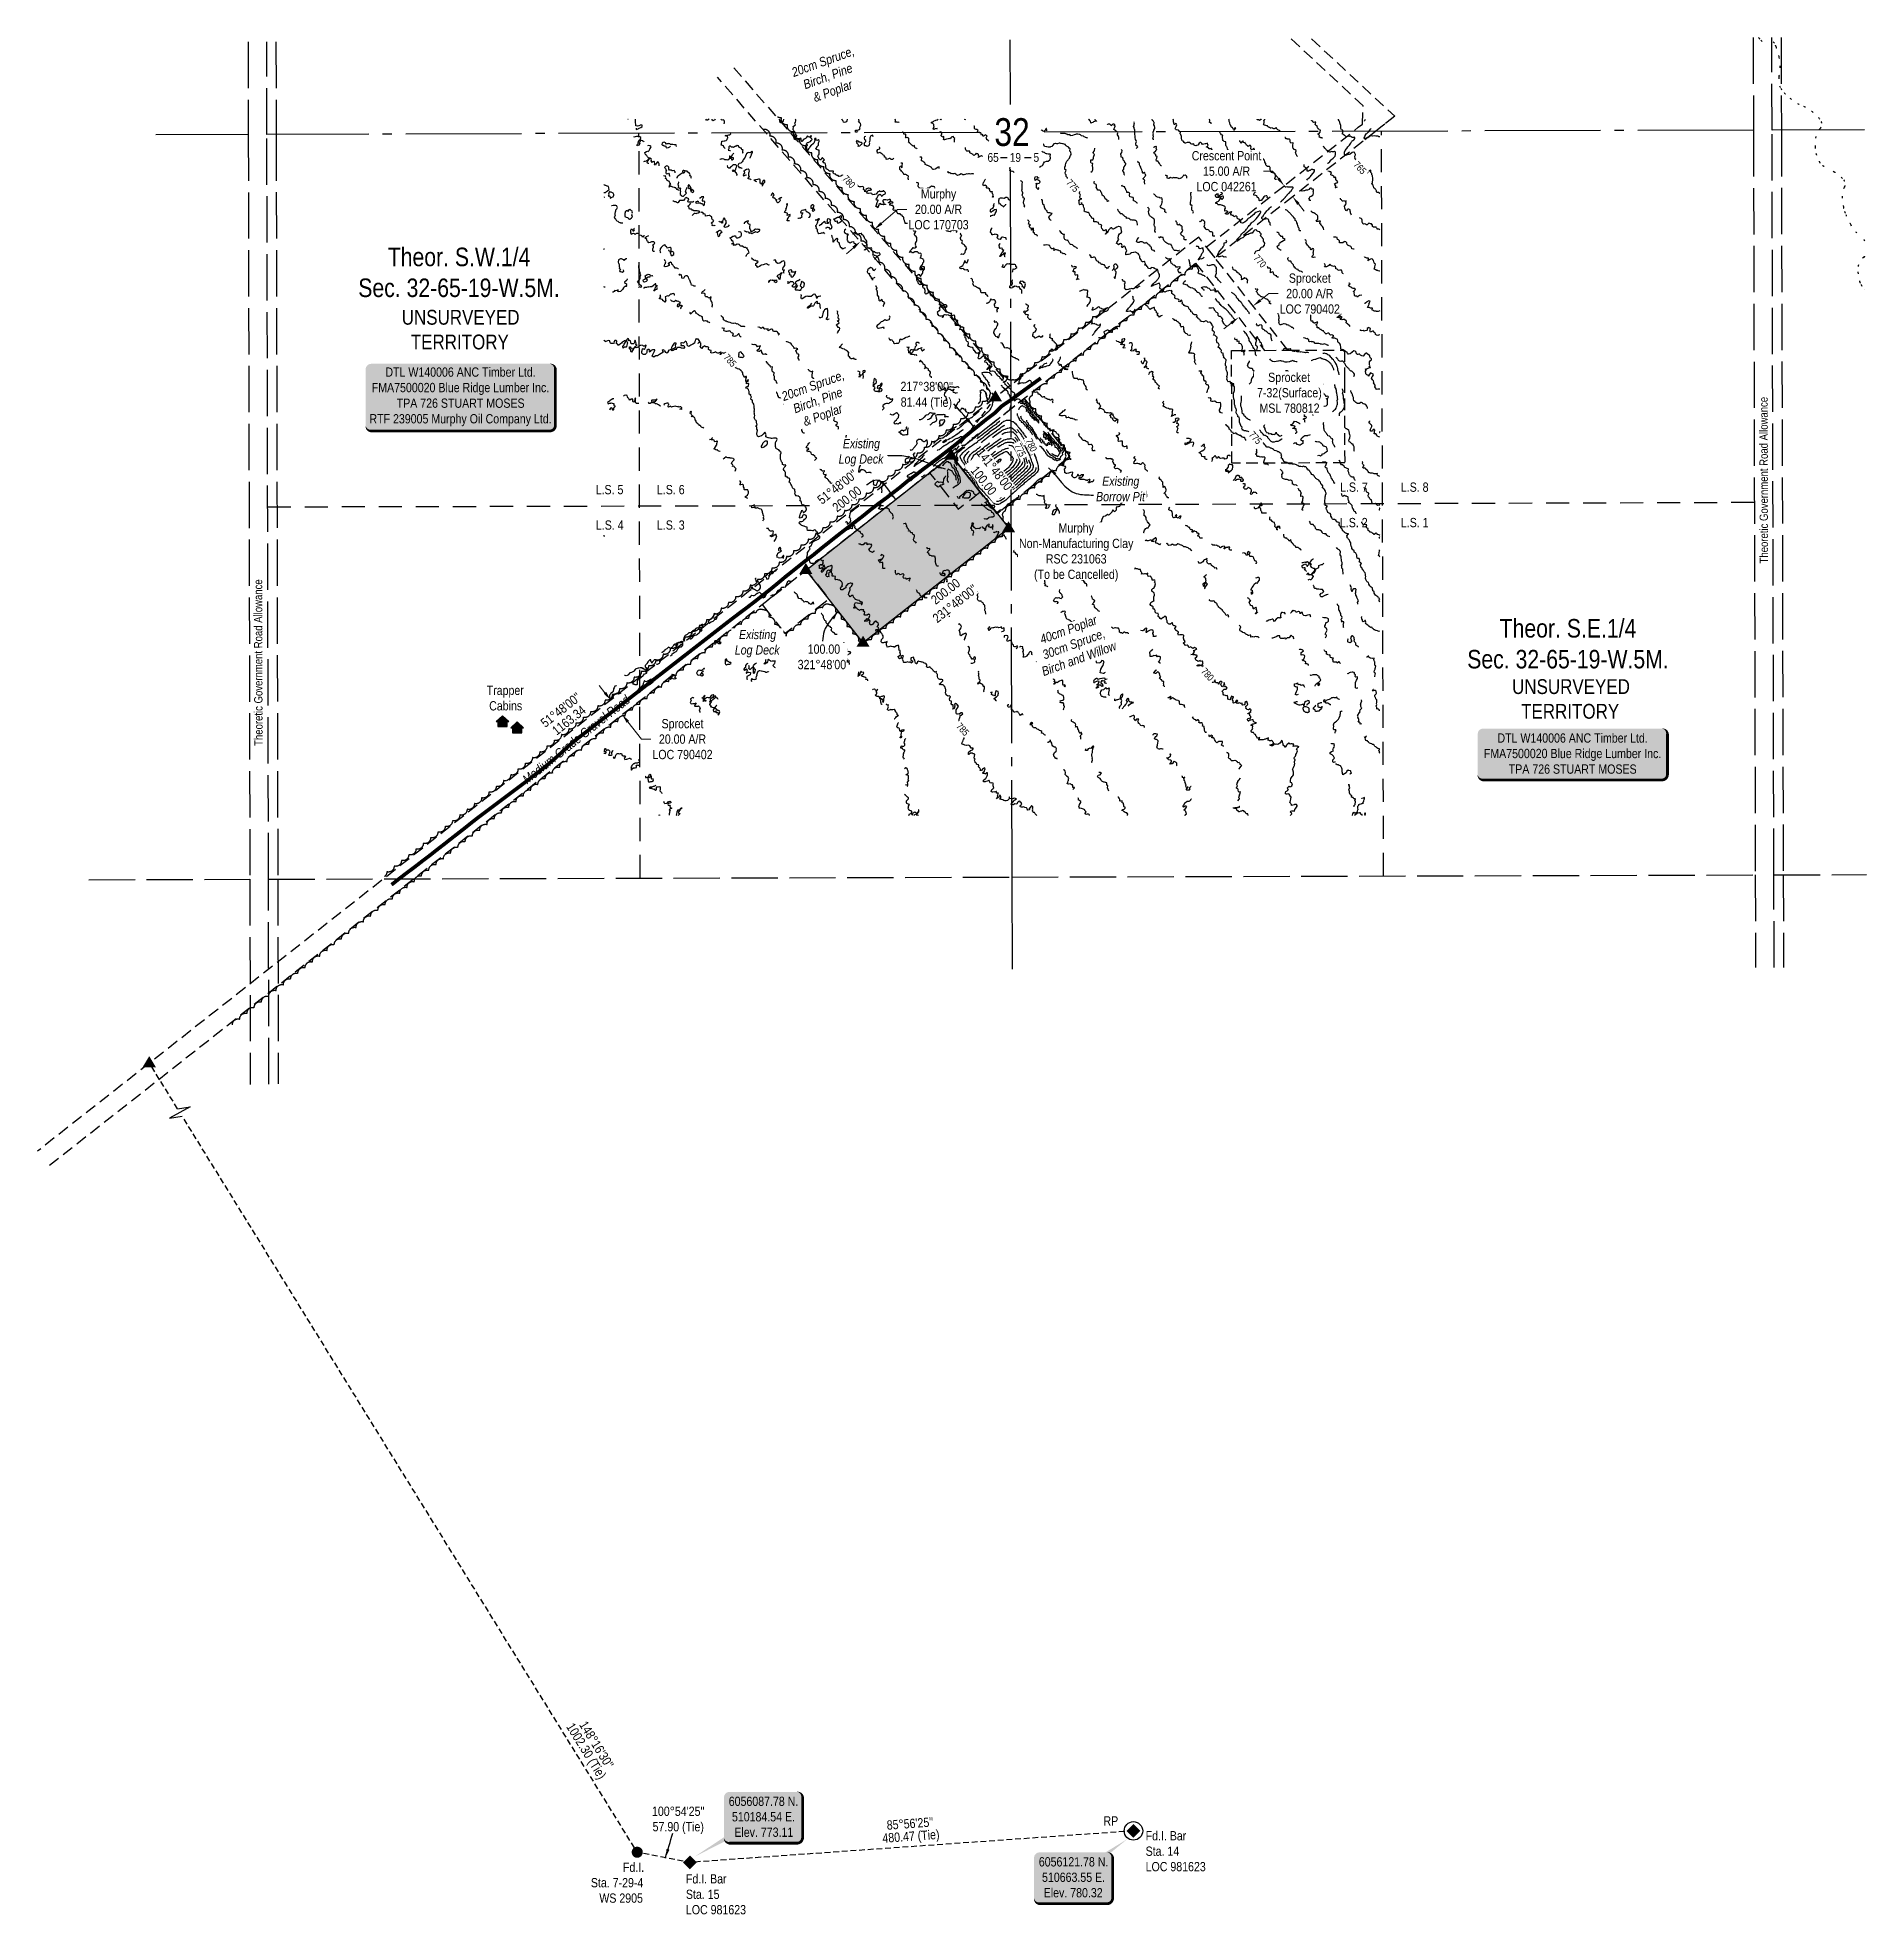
# Model space of a CAD drawing. Extents: x 508119 to 516015, y 6054829 to 6062261.
# Drawn here: x 509480 to 511455, y 6056032 to 6058058 of the extents above; entities that cross this region are included whole.
import ezdxf
from ezdxf.enums import TextEntityAlignment as Align

# ---------------------------------------------------------------- set-up
doc = ezdxf.new("R2010")
doc.units = 0
doc.header["$LTSCALE"] = 5
doc.header["$PDSIZE"] = 0.5
for name, pattern in [('0', [1, 1, 0]), ('DASHED2', [9.525, 6.35, -3.175]), ('foc-ACCESSROAD', [3.75, 2.5, -1.25]), ('foc-LSD', [8, 5, -3]), ('foc-QUARTERLINE', [33, 25, -3, 2, -3]), ('foc-TIELINE', [1.875, 1.25, -0.625]), ('foc-TRAV', [1.875, 1.25, -0.625]), ('foc-UNSURVEYED', [12.5, 10, -2.5]), ('foc-WHEELTRACKS', [2, 0.4, -1.6]), ('HIDDEN2', [4.7625, 3.175, -1.5875])]:
    doc.linetypes.add(name, pattern=pattern)
for name, color, linetype in [('10', 1, 'Continuous'), ('35', 37, 'Continuous'), ('9', 3, 'Continuous'), ('AS-RESIDENCE', 14, 'Continuous'), ('AS-ROADS', 254, 'Continuous'), ('C-AR', 13, 'foc-ACCESSROAD'), ('C-SYMBOL', 7, 'Continuous'), ('Contour_Line_Major', 7, 'Continuous'), ('DETAIL-T', 7, 'Continuous'), ('F-AR', 190, 'foc-ACCESSROAD'), ('F-WS', 190, 'foc-ACCESSROAD'), ('FEATURE_LABEL', 7, 'Continuous'), ('L-BD', 7, 'Continuous'), ('L-MON', 1, 'Continuous'), ('L-QSEC', 8, 'foc-QUARTERLINE'), ('L-ROAD-T', 7, 'Continuous'), ('L-SECLBL', 7, 'Continuous'), ('L-SECQ', 8, 'foc-QUARTERLINE'), ('L-SECTION-LSD', 7, 'foc-LSD'), ('L-TIE', 7, 'foc-TIELINE'), ('L-USEC', 7, 'foc-UNSURVEYED'), ('P-PROPOSED', 10, 'Continuous'), ('P-PROPOSED-H', 21, 'Continuous'), ('P-TRAV', 4, 'foc-TRAV'), ('T-BUSH', 110, '0'), ('T-BUSH-T', 110, 'Continuous'), ('T-EXISTING TFA', 220, 'HIDDEN2'), ('T-EXISTING TFA-T', 220, 'Continuous'), ('T-WATER-P3', 160, 'foc-WHEELTRACKS')]:
    doc.layers.add(name, color=color, linetype=linetype)
for name, color, linetype, lineweight in [('C-AR-T', 13, 'Continuous', 9), ('F-AR-T', 190, 'Continuous', 9), ('F-WS-T', 190, 'Continuous', 9), ('T-TEXT', 48, 'Continuous', 18)]:
    doc.layers.add(name, color=color, linetype=linetype, lineweight=lineweight)
doc.layers.add('oil_and_gas_wells_pt', color=7, linetype='Continuous', true_color=0x129f4b)
doc.styles.add('100L', font='ARIALN.TTF', dxfattribs={"height": 11})
doc.styles.add('175L', font='ARIALN.TTF', dxfattribs={"height": 20})
doc.styles.add('80', font='ARIALN.TTF', dxfattribs={"height": 10})
doc.styles.add('80CG', font='ARIALN.TTF', dxfattribs={"height": 10})
doc.styles.add('80L', font='ARIALN.TTF', dxfattribs={"height": 10})
doc.styles.add('80LS', font='ARIALNI.TTF', dxfattribs={"height": 10})
doc.styles.add('SIMPLEX', font='ARIALN.TTF')
doc.styles.get("Standard").update_dxf_attribs({"font": 'ARIALN.TTF'})
doc.dimstyles.new('Compass 5 000', dxfattribs={"dimscale": 5, "dimtxt": 9, "dimasz": 2, "dimexe": 0.2, "dimexo": 0.0625, "dimgap": 0.5, "dimtad": 0, "dimtih": 1, "dimtoh": 1, "dimzin": 0, "dimdsep": 46, "dimtxsty": '80CG', "dimcen": 0.1, "dimse1": 1, "dimse2": 1, "dimclrd": 256, "dimclrt": 256, "dimaunit": 1, "dimadec": 4, "dimazin": 0, "dimtfac": 0.06, "dimtofl": 0, "dimtmove": 0, "dimatfit": 1, "dimfxl": 0.2, "dimtolj": 1, "dimtzin": 0, "dimlwd": -1, "dimarcsym": 0})

msp = doc.modelspace()

# ---------------------------------------------------------------- texts
at = {"layer": 'AS-RESIDENCE', "insert": (509964.943, 6057358.34), "char_height": 9.9897, "attachment_point": 1, "rotation": 0.156434, "style": '80'}
msp.add_mtext_dynamic_manual_height_columns('\\pi0.19305;Trapper \\P\\pi2.8472;Cabins', width=40.32446, gutter_width=45, heights=[0], dxfattribs=at)
at = {"layer": 'C-SYMBOL', "color": 3, "insert": (511132.838, 6057430.408), "char_height": 19.98968, "width": 215.873, "attachment_point": 2, "style": '175L'}
msp.add_mtext('Theor. S.E.1/4\\PSec. 32-65-19-W.5M.', dxfattribs=at)
at = {"layer": 'DETAIL-T', "color": 3, "insert": (511084.197, 6057365.449), "char_height": 16, "attachment_point": 1, "style": '80L'}
msp.add_mtext_dynamic_manual_height_columns('\\pi-11.72522;UNSURVEYED \\P\\pi-1.94623;TERRITORY', width=101.3954, gutter_width=47.5, heights=[0], dxfattribs=at)
at = {"layer": 'L-BD', "style": '80L'}
for s, height, rotation, p in [("217°38'00''", 9.99482, 359.738936, (510440.373, 6057681.522)), ('81.44 (Tie)', 9.99482, 359.738936, (510439.916, 6057663.375)), ("51°48'00''", 9.9948, 38.2, (510045.139, 6057332.277)), ('1163.34', 9.9948, 38.2, (510053.947, 6057321.085)), ('1002.30 (Tie)', 9.99482, 301.7245, (510071.708, 6056207.382)), ("148°16'30''", 9.99482, 301.7245, (510083.823, 6056214.871)), ("85°56'25''", 9.9948, 4.0597, (510422.283, 6056129.745)), ('480.47 (Tie)', 9.99484, 4.0597, (510423.344, 6056114.79))]:
    msp.add_text(s, height=height, rotation=rotation, dxfattribs=at).set_placement(p, align=Align.MIDDLE)
at = {"layer": 'L-BD', "color": 0, "insert": (510172.034, 6056147.981), "char_height": 9.99484, "width": 56.75401, "attachment_point": 2, "rotation": 359.94502, "style": '80L'}
msp.add_mtext("100°54'25'' 57.90 (Tie)", dxfattribs=at)
at = {"layer": 'L-MON', "attachment_point": 1, "style": '80L'}
for s, insert, char_height in [('Fd.I. Bar\\PSta. 14\\PLOC 981623', (510676.735, 6056121.525), 9.9948), ('\\pi43.54875;Fd.I.\\P\\pi8.95543;Sta. 7-29-4\\P\\pi18.05714;WS 2905', (510068.715, 6056087.525), 9.99484), ('Fd.I. Bar\\PSta. 15\\PLOC 981623', (510180.283, 6056074.997), 9.9948)]:
    msp.add_mtext_dynamic_manual_height_columns(s, width=64.52019, gutter_width=50, heights=[0], dxfattribs=dict(at, insert=insert, char_height=char_height))
at = {"layer": 'L-ROAD-T', "style": '80L'}
for p in [(511344.174, 6057580.371), (509718.411, 6057383.353)]:
    msp.add_text('Theoretic Government Road Allowance', height=8.99533, rotation=90.147975, dxfattribs=at).set_placement(p, align=Align.MIDDLE_CENTER)
at = {"layer": 'T-BUSH-T', "insert": (510293.339, 6058025.009), "char_height": 10, "attachment_point": 1, "rotation": 20, "style": '80L'}
msp.add_mtext_dynamic_manual_height_columns('\\pi0.0678;{\\fArial Narrow|b0|i1|c0|p34;20cm Spruce,  \\P\\pi7.18581;Birch, Pine \\P\\pi12.47571;& Poplar}', width=68.9828, gutter_width=47.5, heights=[0], dxfattribs=at)
at = {"layer": 'T-TEXT', "insert": (510000.72, 6057257.926), "char_height": 10, "attachment_point": 1, "rotation": 38.649095, "style": '80L'}
msp.add_mtext_dynamic_manual_height_columns('\\pi2.59955;{\\fArial Narrow|b0|i1|c0|p34;Medium Grade Gravel Road}', width=148.47331, gutter_width=47.5, heights=[0], dxfattribs=at)

# ---------------------------------------------------------------- blocks, each defined once
blk = doc.blocks.new('L-SECLBL')
at = {"layer": '9', "color": 7}
for p, q in [((-5.1, -27.8), (-12.3, -27.8)), ((20.7, -27.8), (13.5, -27.8))]:
    blk.add_line(p, q, dxfattribs=at)
at = {"layer": '10', "color": 2, "style": 'SIMPLEX'}
blk.add_attdef('SEC', text='', height=30, dxfattribs=at).set_placement((0, 0), align=Align.MIDDLE)
at = {"layer": '10', "color": 5, "style": '80L'}
blk.add_attdef('TWP', text='', height=9.5, dxfattribs=at).set_placement((-14.4, -27.4), align=Align.MIDDLE_RIGHT)
blk.add_attdef('RGE', text='', height=9.5, dxfattribs=at).set_placement((3.6, -27.4), align=Align.MIDDLE_CENTER)
blk.add_attdef('MER', text='', height=9.5, dxfattribs=at).set_placement((23.2, -27.4), align=Align.MIDDLE_LEFT)
blk = doc.blocks.new('*D419')
at = {"layer": 'C-AR-T', "transparency": 16777216}
for p, q in [((510391.3, 6057857.6), (510408.8, 6057872.8)), ((510408.8, 6057872.8), (510418.8, 6057872.8)), ((510361.1, 6057831.4), (510353.6, 6057824.8))]:
    blk.add_line(p, q, dxfattribs=at)
for points in [[(510390.2, 6057858.9), (510392.4, 6057856.4), (510383.7, 6057851.1)], [(510360, 6057832.6), (510362.2, 6057830.1), (510368.7, 6057837.9)]]:
    blk.add_solid(points, dxfattribs=at)
at = {"layer": 'C-AR-T', "transparency": 16777216, "insert": (510453.1, 6057872.8), "char_height": 10, "attachment_point": 5, "style": '80CG', "bg_fill": 3, "box_fill_scale": 1.1, "bg_fill_color": 256, "bg_fill_true_color": 13158600, "bg_fill_transparency": 0}
blk.add_mtext('\\A1;Murphy\\P20.00 A/R\\PLOC 170703', dxfattribs=at)
blk = doc.blocks.new('*D420')
at = {"layer": 'F-AR-T', "transparency": 16777216}
for p, q in [((510813.9, 6057914), (510803.9, 6057914)), ((510820.1, 6057906.1), (510813.9, 6057914)), ((510841.7, 6057878.6), (510847.9, 6057870.8))]:
    blk.add_line(p, q, dxfattribs=at)
for points in [[(510821.4, 6057907.1), (510818.8, 6057905.1), (510826.3, 6057898.3)], [(510843, 6057879.6), (510840.4, 6057877.6), (510835.5, 6057886.5)]]:
    blk.add_solid(points, dxfattribs=at)
at = {"layer": 'F-AR-T', "transparency": 16777216, "insert": (510764.1, 6057914), "char_height": 10, "attachment_point": 5, "style": '80CG', "bg_fill": 3, "box_fill_scale": 1.1, "bg_fill_color": 256, "bg_fill_true_color": 13158600, "bg_fill_transparency": 0}
blk.add_mtext('\\A1;Crescent Point\\P15.00 A/R\\PLOC 042261', dxfattribs=at)
blk = doc.blocks.new('*D421')
at = {"layer": 'F-AR-T', "transparency": 16777216}
for p, q in [((510092.9, 6057350.7), (510086.7, 6057358.6)), ((510117.7, 6057319.3), (510132.3, 6057300.7)), ((510132.3, 6057300.7), (510142.3, 6057300.7))]:
    blk.add_line(p, q, dxfattribs=at)
for points in [[(510094.2, 6057351.8), (510091.6, 6057349.7), (510099.1, 6057342.9)], [(510119, 6057320.4), (510116.3, 6057318.3), (510111.5, 6057327.2)]]:
    blk.add_solid(points, dxfattribs=at)
at = {"layer": 'F-AR-T', "transparency": 16777216, "insert": (510176.6, 6057300.7), "char_height": 10, "attachment_point": 5, "style": '80CG'}
blk.add_mtext('\\A1;Sprocket\\P20.00 A/R\\PLOC 790402', dxfattribs=at)
blk = doc.blocks.new('*D422')
at = {"layer": 'F-AR-T', "transparency": 16777216}
for p, q in [((510800.6, 6057774.6), (510809.7, 6057781.8)), ((510809.7, 6057781.8), (510819.7, 6057781.8)), ((510769.2, 6057749.9), (510761.3, 6057743.7))]:
    blk.add_line(p, q, dxfattribs=at)
for points in [[(510799.6, 6057775.9), (510801.6, 6057773.3), (510792.7, 6057768.4)], [(510768.2, 6057751.2), (510770.2, 6057748.6), (510777, 6057756.1)]]:
    blk.add_solid(points, dxfattribs=at)
at = {"layer": 'F-AR-T', "transparency": 16777216, "insert": (510854, 6057781.8), "char_height": 10, "attachment_point": 5, "style": '80CG', "bg_fill": 3, "box_fill_scale": 1.1, "bg_fill_color": 256, "bg_fill_true_color": 13158600, "bg_fill_transparency": 0}
blk.add_mtext('\\A1;Sprocket\\P20.00 A/R\\PLOC 790402', dxfattribs=at)
blk = doc.blocks.new('res_occ')
for points in [[(0.1, 0.89), (-1.26, -0.37), (1.46, -0.37)], [(-0.9, -1.43), (1.1, -1.43), (1.1, -0.37), (-0.9, -0.37)]]:
    blk.add_hatch(color=14).paths.add_polyline_path(points)
at = {"color": 14}
for points in [[(0.1, 0.89), (-1.26, -0.37), (1.46, -0.37)], [(-0.9, -1.43), (1.1, -1.43), (1.1, -0.37), (-0.9, -0.37)]]:
    blk.add_lwpolyline(points, close=True, dxfattribs=at)
blk = doc.blocks.new('fdia')
at = {"color": 255, "const_width": 1}
blk.add_lwpolyline([(-0.5, 0, 1), (0.5, 0, 1)], format="xyb", close=True, dxfattribs=at)
blk = doc.blocks.new('Fdiaa')
blk.add_blockref('fdia', (0, 0))
blk = doc.blocks.new('fdib')
at = {"color": 1, "const_width": 1.6}
blk.add_lwpolyline([(-0.4, 0, 1), (0.4, 0, 1)], format="xyb", close=True, dxfattribs=at)
at = {"color": 1}
blk.add_circle((0, 0), 0.8, dxfattribs=at)
blk = doc.blocks.new('Fdibb')
blk.add_blockref('fdib', (0, 0))
blk = doc.blocks.new('fdicc')
for name in ['Fdibb', 'Fdiaa']:
    blk.add_blockref(name, (0, 0))
blk = doc.blocks.new('FDI')
blk.add_blockref('fdicc', (0, 0))
blk = doc.blocks.new('STRIA')
blk.add_hatch(color=255).paths.add_polyline_path([(-0.04, 1.52), (-1.47, -0.87), (1.39, -0.87)])
blk = doc.blocks.new('STRIAA')
blk.add_blockref('STRIA', (0, 0))
blk = doc.blocks.new('STRIB')
at = {"color": 1}
blk.add_solid([(-1.12, -0.67), (-0.04, 1.13), (1.04, -0.67)], dxfattribs=at)
blk = doc.blocks.new('STRIBB')
blk.add_blockref('STRIB', (0, 0))
blk = doc.blocks.new('STRICC')
for name in ['STRIAA', 'STRIBB']:
    blk.add_blockref(name, (0, 0))
blk = doc.blocks.new('fdspike')
blk.add_blockref('STRICC', (0, 0))
blk = doc.blocks.new('*U441')
h = blk.add_hatch(color=255)
edge = h.paths.add_edge_path()
edge.add_line((-96.5, -28.5), (96.5, -28.5))
edge.add_arc((96.5, -22.5), 6, 270, 360)
edge.add_line((102.5, -22.5), (102.5, 21))
edge.add_arc((96.5, 21), 6, 0, 90)
edge.add_line((96.5, 27), (-96.5, 27))
edge.add_arc((-96.5, 21), 6, 90, 180)
edge.add_line((-102.5, 21), (-102.5, -22.5))
edge.add_arc((-96.5, -22.5), 6, 180, 270)
at = {"color": 44, "flags": 128}
blk.add_lwpolyline([(-96.5, -28.5, 3, 3, 0), (96.5, -28.5, 3, 3, 0.414214), (102.5, -22.5, 3, 3, 0), (102.5, 21, 3, 0, 0.414214), (96.5, 27, 0, 0, 0), (-96.5, 27, 0, 0, 0.414214), (-102.5, 21, 0, 0, 0), (-102.5, -22.5, 0, 3, 0.414214)], format="xyseb", close=True, dxfattribs=at)
at = {"color": 44, "style": '80'}
blk.add_attdef('ENTER_TEXT_001', (-36, -5), '', height=10, dxfattribs=at)
blk = doc.blocks.new('*U442')
h = blk.add_hatch(color=255)
edge = h.paths.add_edge_path()
edge.add_line((-96.5, -37), (96.5, -37))
edge.add_arc((96.5, -31), 6, 270, 360)
edge.add_line((102.5, -31), (102.5, 29.5))
edge.add_arc((96.5, 29.5), 6, 0, 90)
edge.add_line((96.5, 35.5), (-96.5, 35.5))
edge.add_arc((-96.5, 29.5), 6, 90, 180)
edge.add_line((-102.5, 29.5), (-102.5, -31))
edge.add_arc((-96.5, -31), 6, 180, 270)
at = {"color": 44, "flags": 128}
blk.add_lwpolyline([(-96.5, -37, 3, 3, 0), (96.5, -37, 3, 3, 0.414214), (102.5, -31, 3, 3, 0), (102.5, 29.5, 3, 0, 0.414214), (96.5, 35.5, 0, 0, 0), (-96.5, 35.5, 0, 0, 0.414214), (-102.5, 29.5, 0, 0, 0), (-102.5, -31, 0, 3, 0.414214)], format="xyseb", close=True, dxfattribs=at)
at = {"color": 44, "style": '80'}
blk.add_attdef('ENTER_TEXT_001', (-36, -5), '', height=10, dxfattribs=at)
blk = doc.blocks.new('*U443')
h = blk.add_hatch(color=254)
edge = h.paths.add_edge_path()
edge.add_line((-36.5, -28.5), (36.5, -28.5))
edge.add_arc((36.5, -22.5), 6, 270, 360)
edge.add_line((42.5, -22.5), (42.5, 21))
edge.add_arc((36.5, 21), 6, 0, 90)
edge.add_line((36.5, 27), (-36.5, 27))
edge.add_arc((-36.5, 21), 6, 90, 180)
edge.add_line((-42.5, 21), (-42.5, -22.5))
edge.add_arc((-36.5, -22.5), 6, 180, 270)
at = {"color": 1, "flags": 128}
blk.add_lwpolyline([(58.5, 41.4, 0, 10, 0), (0, 0, 5, 5, 0)], format="xyseb", dxfattribs=at)
blk.add_lwpolyline([(-36.5, -28.5, 3, 3, 0), (36.5, -28.5, 3, 3, 0.414214), (42.5, -22.5, 3, 3, 0), (42.5, 21, 3, 0, 0.414214), (36.5, 27, 0, 0, 0), (-36.5, 27, 0, 0, 0.414214), (-42.5, 21, 0, 0, 0), (-42.5, -22.5, 0, 3, 0.414214)], format="xyseb", close=True, dxfattribs=at)
at = {"color": 1, "style": '80'}
blk.add_attdef('ENTER_TEXT_001', (-36, -5), '', height=10, dxfattribs=at)
blk = doc.blocks.new('RP')
at = {"layer": '35', "color": 3}
blk.add_circle((0, 0), 10, dxfattribs=at)
at = {"layer": '35', "color": 3, "style": '80'}
blk.add_attdef('RP_001', (-32.4, 5.8), '', height=10, dxfattribs=at)
blk = doc.blocks.new('SMONA')
blk.add_hatch(color=255).paths.add_polyline_path([(0, -1.49), (1.49, 0), (0, 1.49), (-1.49, 0)])
blk = doc.blocks.new('SMONAA')
blk.add_blockref('SMONA', (0, 0))
blk = doc.blocks.new('SMONB')
at = {"color": 1}
blk.add_solid([(0, 1.2), (1.2, 0), (-1.2, 0), (0, -1.2)], dxfattribs=at)
blk = doc.blocks.new('SMONBB')
blk.add_blockref('SMONB', (0, 0))
blk = doc.blocks.new('SMONCC')
for name in ['SMONAA', 'SMONBB']:
    blk.add_blockref(name, (0, 0))
blk = doc.blocks.new('FDIBAR')
blk.add_blockref('SMONCC', (0, 0))
blk = doc.blocks.new('*U444')
h = blk.add_hatch(color=254)
edge = h.paths.add_edge_path()
edge.add_line((-36.5, -28.5), (36.5, -28.5))
edge.add_arc((36.5, -22.5), 6, 270, 360)
edge.add_line((42.5, -22.5), (42.5, 21))
edge.add_arc((36.5, 21), 6, 0, 90)
edge.add_line((36.5, 27), (-36.5, 27))
edge.add_arc((-36.5, 21), 6, 90, 180)
edge.add_line((-42.5, 21), (-42.5, -22.5))
edge.add_arc((-36.5, -22.5), 6, 180, 270)
at = {"color": 1, "flags": 128}
blk.add_lwpolyline([(-36.5, -28.5, 3, 3, 0), (36.5, -28.5, 3, 3, 0.414214), (42.5, -22.5, 3, 3, 0), (42.5, 21, 3, 0, 0.414214), (36.5, 27, 0, 0, 0), (-36.5, 27, 0, 0, 0.414214), (-42.5, 21, 0, 0, 0), (-42.5, -22.5, 0, 3, 0.414214)], format="xyseb", close=True, dxfattribs=at)
blk.add_lwpolyline([(-74.2, -43.1, 0, 10, 0), (0, 0, 5, 5, 0)], format="xyseb", dxfattribs=at)
at = {"color": 1, "style": '80'}
blk.add_attdef('ENTER_TEXT_001', (-36, -5), '', height=10, dxfattribs=at)

# ---------------------------------------------------------------- dimensions: what is measured, and where the dimension line sits
at = {"layer": 'F-AR-T'}
dim = msp.add_linear_dim(base=(510099.108, 6057342.887), p1=(510193.205, 6057391.498), p2=(510180.843, 6057407.207), angle=128.2, text='Sprocket\\P20.00 A/R\\PLOC 790402', dimstyle='Compass 5 000', dxfattribs=at)
dim.commit()
dim.dimension.update_dxf_attribs({"geometry": '*D421', "text_midpoint": (510176.556, 6057300.725), "dimtype": 161})

# ---------------------------------------------------------------- hatches: boundary and pattern name
at = {"layer": 'P-PROPOSED-H'}
h = msp.add_hatch(color=256, dxfattribs=at)
h.dxf.hatch_style = 1
h.paths.add_polyline_path([(510371.775, 6057404.776), (510309.966, 6057483.32), (510467.055, 6057606.939), (510528.864, 6057528.394)])

# ---------------------------------------------------------------- linework, layer by layer
at = {"layer": 'AS-ROADS', "const_width": 3.998, "flags": 128}
msp.add_lwpolyline([(509862.371, 6057143.451), (509871.287, 6057150.504), (509879.229, 6057156.607), (509887.296, 6057162.566), (509895.362, 6057168.843), (509903.568, 6057175.032), (509911.816, 6057181.548), (509920.192, 6057188.005), (509928.662, 6057194.715), (509937.319, 6057201.393), (509945.93, 6057208.221), (509954.537, 6057215.06), (510008.669, 6057255.64), (510018.152, 6057262.951), (510027.505, 6057270.325), (510036.749, 6057277.928), (510044.254, 6057284.647), (510051.644, 6057291.441), (510059.177, 6057298.168), (510173.578, 6057386.796), (510229.026, 6057429.873), (510237.598, 6057436.364), (510245.993, 6057442.637), (510254.398, 6057449.057), (510262.839, 6057455.724), (510271.323, 6057462.415), (510279.648, 6057469.197), (510288.06, 6057476.28), (510296.755, 6057483.203), (510308.497, 6057492.593), (510317.574, 6057499.35), (510326.281, 6057506.518), (510346.474, 6057522.55), (510355.077, 6057529.152), (510363.552, 6057535.631), (510371.907, 6057542.062), (510379.895, 6057548.611), (510388.321, 6057555.082), (510396.904, 6057561.295), (510412.102, 6057573.091), (510420.077, 6057579.8), (510428.297, 6057585.779), (510436.181, 6057591.982), (510445.461, 6057598.824), (510454.484, 6057605.622), (510463.239, 6057612.428), (510471.705, 6057618.99), (510479.705, 6057625.775), (510487.607, 6057632.328), (510496.5, 6057639.387), (510504.864, 6057646.143), (510513.621, 6057652.694), (510520.918, 6057660.024), (510529.482, 6057665.798), (510538.124, 6057672.098), (510546.41, 6057678.145), (510554.942, 6057684.33), (510563.584, 6057690.54)], dxfattribs=at)
at = {"layer": 'C-AR'}
msp.add_lwpolyline([(510232.075, 6058025.627), (510530.379, 6057682.265), (510514.652, 6057669.888), (510506.797, 6057663.707), (510501.542, 6057684.979), (510214.309, 6058015.597)], dxfattribs=at)
at = {"layer": 'Contour_Line_Major', "flags": 128}
for points in [[(510285.672, 6057970.216), (510285.598, 6057969.831), (510285.168, 6057968.216), (510284.523, 6057967.141), (510284.153, 6057966.216), (510283.598, 6057965.87), (510283.386, 6057966.004), (510282.825, 6057966.216), (510282.142, 6057966.76), (510281.598, 6057967.972), (510281.527, 6057968.145), (510281.535, 6057968.216), (510281.477, 6057970.095), (510281.518, 6057970.216)], [(510833.349, 6057218.216), (510833.598, 6057219.114), (510834.701, 6057220.216), (510834.386, 6057221.003), (510833.598, 6057221.135), (510833.224, 6057221.842), (510833.352, 6057222.216), (510833.598, 6057222.812), (510834.7, 6057223.317), (510835.598, 6057223.448), (510836.674, 6057223.292), (510837.598, 6057222.978), (510837.946, 6057224.216), (510837.944, 6057224.562), (510838.786, 6057226.216), (510839.598, 6057227.274), (510840.338, 6057228.216), (510840.395, 6057229.013), (510839.598, 6057230.044), (510839.452, 6057230.07), (510837.598, 6057230.07), (510837.273, 6057229.891), (510835.598, 6057229.293), (510834.306, 6057228.923), (510834.306, 6057230.216), (510833.871, 6057230.488), (510833.598, 6057230.806), (510833.075, 6057231.692), (510832.62, 6057232.216), (510832.683, 6057233.301), (510833.009, 6057234.216), (510833.598, 6057236.146), (510833.621, 6057236.216), (510833.628, 6057236.246), (510833.825, 6057238.216), (510833.745, 6057238.362), (510833.598, 6057238.455), (510832.903, 6057239.52), (510832.084, 6057240.216), (510832.417, 6057241.035), (510831.598, 6057241.109), (510830.903, 6057241.52), (510829.598, 6057241.254), (510828.636, 6057241.254), (510827.598, 6057242.13), (510827.528, 6057242.146), (510827.598, 6057242.777), (510828.175, 6057244.216), (510829.598, 6057244.957), (510831.13, 6057246.216), (510830.145, 6057246.762), (510829.781, 6057248.216), (510831.598, 6057249.82), (510832.622, 6057249.239), (510833.598, 6057249.469), (510834.555, 6057250.216), (510835.3, 6057251.917), (510835.151, 6057252.216), (510834.762, 6057253.38), (510833.598, 6057253.91), (510833.282, 6057253.899), (510833.091, 6057254.216), (510833.091, 6057256.216), (510833.504, 6057258.122), (510833.57, 6057258.216), (510833.598, 6057258.251), (510835.126, 6057260.216), (510835.598, 6057260.988), (510836.498, 6057262.216), (510836.392, 6057263.01), (510836.573, 6057264.216), (510836.295, 6057264.913), (510835.94, 6057266.216), (510835.883, 6057266.501), (510835.598, 6057267.619), (510835.493, 6057268.111), (510835.507, 6057268.216), (510835.598, 6057268.547), (510836.299, 6057270.216), (510837.208, 6057271.826), (510837.403, 6057272.216), (510837.598, 6057273.517), (510837.773, 6057274.216), (510837.949, 6057274.566), (510837.598, 6057275.265), (510837.387, 6057276.005), (510837.512, 6057276.216), (510837.598, 6057276.488), (510838.236, 6057278.216), (510838.07, 6057278.687), (510837.598, 6057278.988), (510837.157, 6057279.775), (510837.078, 6057280.216), (510837.598, 6057281.286), (510838.528, 6057282.216), (510838.793, 6057283.411), (510838.847, 6057284.216), (510839.598, 6057285.343), (510840.084, 6057286.216), (510840.473, 6057287.09), (510840.733, 6057288.216), (510840.433, 6057289.05), (510839.598, 6057290.136), (510839.491, 6057290.108), (510839.555, 6057290.216), (510839.598, 6057290.299), (510839.86, 6057290.478), (510841.598, 6057291.887), (510841.819, 6057292.216), (510842.029, 6057292.647), (510841.598, 6057292.505), (510840.338, 6057292.956), (510839.598, 6057292.997), (510838.644, 6057293.262), (510837.598, 6057292.992), (510836.193, 6057292.811), (510836.243, 6057294.216), (510836.602, 6057295.219), (510835.598, 6057295.42), (510835.121, 6057295.738), (510833.598, 6057295.528), (510832.511, 6057295.129), (510831.841, 6057296.216), (510831.696, 6057296.313), (510831.598, 6057296.388), (510831.476, 6057296.216), (510829.598, 6057294.75), (510828.784, 6057294.216), (510827.665, 6057292.283), (510827.625, 6057292.216), (510827.598, 6057292.168), (510827.584, 6057292.202), (510827.554, 6057292.216), (510826.619, 6057293.237), (510825.598, 6057293.684), (510825.368, 6057293.986), (510825.172, 6057294.216), (510825.097, 6057295.715), (510824.721, 6057296.216), (510824.391, 6057297.009), (510824.391, 6057298.216), (510824.347, 6057298.964), (510823.598, 6057299.114), (510823.164, 6057298.216), (510821.598, 6057296.275), (510821.476, 6057296.216), (510819.598, 6057294.894), (510818.528, 6057295.146), (510817.598, 6057294.913), (510816.526, 6057295.143), (510815.598, 6057295.649), (510814.337, 6057294.216), (510813.598, 6057293.532), (510812.828, 6057293.446), (510811.598, 6057293.953), (510811.292, 6057293.91), (510811.244, 6057294.216), (510811.598, 6057295.335), (510812.095, 6057294.713), (510813.598, 6057295.371), (510814.639, 6057296.216), (510814.639, 6057297.256), (510813.815, 6057298.216), (510813.699, 6057298.317), (510813.598, 6057298.354), (510812.521, 6057299.139), (510811.598, 6057298.8), (510810.255, 6057298.872), (510809.598, 6057299.698), (510808.844, 6057299.462), (510809.229, 6057300.216), (510809.371, 6057301.989), (510807.598, 6057301.24), (510806.092, 6057300.71), (510805.598, 6057300.646), (510804.766, 6057300.216), (510803.598, 6057299.837), (510803.28, 6057299.897), (510801.598, 6057300.021), (510801.234, 6057299.852), (510799.598, 6057300.015), (510799.069, 6057299.686), (510799.13, 6057300.216), (510799.598, 6057301.284), (510799.818, 6057302.216), (510800.101, 6057302.719), (510799.598, 6057302.357), (510798.988, 6057302.216), (510797.598, 6057301.46), (510797.328, 6057301.945), (510797.278, 6057302.216), (510796.704, 6057303.321), (510795.809, 6057304.216), (510795.865, 6057304.483), (510795.598, 6057304.787), (510795.213, 6057305.831), (510794.17, 6057306.216), (510793.821, 6057306.438), (510793.598, 6057307.016), (510793.223, 6057307.841), (510791.598, 6057307.841), (510791.367, 6057307.985), (510790.931, 6057308.216), (510790.797, 6057309.415), (510790.709, 6057310.216), (510791.598, 6057311.026), (510792.383, 6057312.216), (510792.248, 6057312.866), (510792.434, 6057314.216), (510792.476, 6057315.094), (510791.598, 6057315.094), (510790.797, 6057315.415), (510790.824, 6057316.216), (510791.598, 6057316.738), (510792.618, 6057317.236), (510793.598, 6057317.236), (510795.201, 6057317.818), (510795.598, 6057317.993), (510796.525, 6057318.216), (510795.812, 6057318.43), (510794.427, 6057319.045), (510793.598, 6057319.563), (510793.316, 6057319.934), (510793.272, 6057320.216), (510792.937, 6057321.555), (510791.598, 6057321.406), (510790.423, 6057321.04), (510789.598, 6057321.494), (510787.734, 6057320.216), (510787.598, 6057320.145), (510787.511, 6057320.129), (510787.491, 6057320.216), (510786.892, 6057321.509), (510786.717, 6057322.216), (510787.598, 6057322.825), (510788.662, 6057323.28), (510789.598, 6057323.174), (510790.253, 6057324.216), (510790.385, 6057325.002), (510789.598, 6057325.791), (510789.41, 6057326.027), (510789.356, 6057326.216), (510789.099, 6057327.717), (510787.598, 6057328.143), (510787.476, 6057328.093), (510787.139, 6057328.216), (510787.598, 6057328.606), (510788.076, 6057328.694), (510789.598, 6057329.682), (510790.534, 6057330.216), (510790.065, 6057330.683), (510790.722, 6057332.216), (510790.19, 6057332.808), (510789.598, 6057333.295), (510787.715, 6057332.332), (510787.598, 6057332.257), (510786.063, 6057332.681), (510785.598, 6057333.795), (510784.901, 6057333.519), (510785.354, 6057334.216), (510784.9, 6057335.518), (510784.781, 6057336.216), (510785.598, 6057336.654), (510787.129, 6057338.216), (510786.58, 6057339.197), (510786.357, 6057340.216), (510786.25, 6057340.868), (510785.598, 6057341.244), (510783.748, 6057340.216), (510783.864, 6057338.481), (510783.775, 6057338.216), (510783.598, 6057337.83), (510783.126, 6057337.744), (510781.598, 6057337.361), (510780.995, 6057337.613), (510780.81, 6057338.216), (510780.911, 6057339.528), (510779.598, 6057339.341), (510778.986, 6057339.603), (510777.598, 6057339.758), (510776.518, 6057339.136), (510775.598, 6057339.387), (510774.769, 6057339.387), (510773.94, 6057340.216), (510775.598, 6057341.46), (510776.135, 6057342.216), (510775.949, 6057342.566), (510775.598, 6057342.721), (510774.59, 6057342.216), (510773.257, 6057340.216), (510771.598, 6057339.594), (510771.361, 6057339.979), (510771.349, 6057340.216), (510771.349, 6057341.967), (510771.243, 6057342.216), (510770.421, 6057343.039), (510770.461, 6057344.216), (510771.598, 6057346.095), (510771.695, 6057346.216), (510771.667, 6057346.284), (510771.598, 6057346.317), (510770.174, 6057346.791), (510769.598, 6057347.064), (510768.954, 6057346.216), (510768.408, 6057345.026), (510768.207, 6057344.216), (510767.598, 6057343.302), (510765.598, 6057344.031), (510765.503, 6057344.121), (510765.462, 6057344.216), (510765.45, 6057346.068), (510765.37, 6057346.216), (510765.219, 6057347.836), (510763.598, 6057347.48), (510763.047, 6057347.664), (510761.598, 6057348.027), (510761.447, 6057348.065), (510761.323, 6057348.216), (510760.547, 6057349.165), (510760.43, 6057350.216), (510760.311, 6057350.929), (510759.598, 6057351.713), (510759.389, 6057352.006), (510759.284, 6057352.216), (510759.598, 6057352.775), (510761.039, 6057354.216), (510761.598, 6057354.531), (510761.895, 6057354.513), (510763.598, 6057354.608), (510764.81, 6057356.216), (510764.212, 6057356.83), (510763.598, 6057357.089), (510762.436, 6057357.054), (510762.47, 6057358.216), (510762.252, 6057358.87), (510761.746, 6057360.216), (510761.796, 6057360.413), (510761.598, 6057361.793), (510761.204, 6057360.216), (510761.125, 6057359.742), (510760.292, 6057358.216), (510759.598, 6057357.371), (510758.964, 6057357.582), (510758.508, 6057358.216), (510758.395, 6057359.012), (510757.993, 6057360.216), (510758.781, 6057361.399), (510759.235, 6057362.216), (510758.301, 6057362.918), (510757.598, 6057363.035), (510756.615, 6057362.216), (510755.754, 6057360.372), (510756.015, 6057360.216), (510755.598, 6057360.15), (510755.531, 6057360.149), (510755.531, 6057360.216), (510755, 6057361.618), (510753.598, 6057361.541), (510752.924, 6057361.541), (510752.08, 6057362.216), (510751.914, 6057364.216), (510751.809, 6057364.426), (510751.598, 6057364.757), (510750.65, 6057364.216), (510751.22, 6057363.837), (510751.072, 6057362.216), (510749.598, 6057361.753), (510749.107, 6057361.725), (510748.745, 6057362.216), (510749.275, 6057363.893), (510749.178, 6057364.216), (510748.429, 6057365.047), (510747.598, 6057365.431), (510747.234, 6057365.852), (510747.088, 6057366.216), (510746.427, 6057367.044), (510745.598, 6057367.973), (510745.155, 6057367.773), (510745.374, 6057368.216), (510744.71, 6057369.328), (510744.007, 6057370.216), (510743.984, 6057370.601), (510743.598, 6057370.474), (510742.711, 6057370.216), (510741.598, 6057369.935), (510741.274, 6057369.892), (510741.13, 6057370.216), (510740.386, 6057371.004), (510739.966, 6057372.216), (510740.102, 6057372.72), (510739.926, 6057374.216), (510740.155, 6057374.773), (510739.598, 6057374.722), (510738.902, 6057374.216), (510737.598, 6057373.057), (510736.903, 6057373.521), (510736.854, 6057374.216), (510738.425, 6057376.216), (510738.639, 6057377.257), (510738.709, 6057378.216), (510739.06, 6057379.678), (510737.598, 6057379.678), (510737.462, 6057380.08), (510735.598, 6057379.894), (510735.084, 6057379.702), (510733.598, 6057379.702), (510733.004, 6057379.622), (510732.083, 6057380.216), (510733.598, 6057380.975), (510734.316, 6057380.933), (510735.598, 6057380.933), (510737.598, 6057380.489), (510739.011, 6057382.216), (510738.671, 6057383.288), (510738.522, 6057384.216), (510738.222, 6057384.84), (510737.598, 6057384.779), (510736.088, 6057384.705), (510735.598, 6057385.807), (510734.78, 6057385.397), (510733.598, 6057384.688), (510732.822, 6057385.44), (510731.598, 6057385.606), (510731.181, 6057385.798), (510730.988, 6057386.216), (510730.693, 6057387.311), (510730.026, 6057388.216), (510731.598, 6057389.346), (510732.393, 6057390.216), (510732.366, 6057390.984), (510731.598, 6057391.31), (510730.734, 6057391.351), (510729.598, 6057392), (510729.22, 6057391.837), (510727.598, 6057391.657), (510725.598, 6057392.102), (510725.559, 6057392.177), (510725.556, 6057392.216), (510725.598, 6057392.267), (510725.655, 6057392.273), (510727.598, 6057392.468), (510729.188, 6057394.216), (510729.439, 6057396.057), (510728.086, 6057396.216), (510729.598, 6057396.432), (510730.354, 6057396.972), (510731.598, 6057397.763), (510731.956, 6057398.216), (510731.745, 6057398.363), (510731.598, 6057398.478), (510729.598, 6057399.53), (510728.413, 6057399.031), (510727.598, 6057398.714), (510726.726, 6057399.344), (510725.668, 6057400.216), (510725.629, 6057400.246), (510725.598, 6057400.281), (510725.436, 6057400.216), (510723.598, 6057399.775), (510723.226, 6057399.844), (510723.164, 6057400.216), (510722.691, 6057401.308), (510721.598, 6057402.085), (510721.441, 6057402.058), (510719.598, 6057401.971), (510719.452, 6057402.216), (510718.795, 6057403.413), (510717.598, 6057404.012), (510717.459, 6057404.077), (510717.271, 6057404.216), (510717.598, 6057404.58), (510719.331, 6057406.216), (510718.548, 6057407.166), (510717.97, 6057408.216), (510717.937, 6057408.554), (510717.598, 6057409.707), (510717.465, 6057410.082), (510717.511, 6057410.216), (510717.598, 6057410.532), (510718.008, 6057412.216), (510717.874, 6057412.492), (510717.598, 6057412.892), (510716.686, 6057413.304), (510715.598, 6057413.172), (510714.667, 6057413.285), (510713.598, 6057413.452), (510712.31, 6057412.928), (510711.717, 6057414.216), (510711.665, 6057414.283), (510712.291, 6057416.216), (510712.146, 6057416.763), (510711.598, 6057416.852), (510710.774, 6057417.392), (510709.598, 6057418.109), (510709.506, 6057418.124), (510709.345, 6057418.216), (510708.472, 6057419.09), (510708.436, 6057420.216), (510709.598, 6057422.191), (510709.618, 6057422.216), (510709.613, 6057422.231), (510709.598, 6057422.259), (510708.413, 6057423.031), (510707.598, 6057422.913), (510706.821, 6057423.438), (510706.176, 6057424.216), (510705.964, 6057424.582), (510705.848, 6057426.216), (510705.75, 6057426.368), (510705.598, 6057426.386), (510705.281, 6057426.216), (510703.598, 6057424.736), (510702.322, 6057424.939), (510701.598, 6057425.265), (510701.112, 6057425.73), (510700.419, 6057426.216), (510700.105, 6057426.723), (510700.046, 6057428.216), (510699.948, 6057428.566), (510699.598, 6057429.239), (510699.264, 6057429.882), (510699.113, 6057430.216), (510699.112, 6057431.73), (510699.216, 6057432.216), (510698.599, 6057433.217), (510697.598, 6057433.598), (510695.848, 6057432.216), (510695.598, 6057431.946), (510693.976, 6057430.594), (510693.598, 6057430.305), (510692.395, 6057431.013), (510691.687, 6057432.216), (510691.674, 6057432.292), (510690.377, 6057432.994), (510690.245, 6057434.216), (510690.494, 6057435.112), (510690.162, 6057436.216), (510689.815, 6057436.433), (510689.598, 6057436.433), (510687.991, 6057436.609), (510687.598, 6057437.087), (510687.167, 6057437.784), (510686.932, 6057438.216), (510687.065, 6057439.683), (510686.778, 6057440.216), (510686.45, 6057441.068), (510685.598, 6057441.238), (510684.932, 6057441.549), (510685.012, 6057442.216), (510684.896, 6057443.514), (510683.686, 6057444.216), (510683.665, 6057444.282), (510683.598, 6057444.244), (510682.348, 6057444.965), (510681.612, 6057446.216), (510681.63, 6057446.247), (510682.221, 6057448.216), (510683.598, 6057449.027), (510685.436, 6057450.053), (510685.598, 6057450.126), (510685.869, 6057450.216), (510685.727, 6057450.344), (510685.598, 6057451.435), (510685.524, 6057452.142), (510685.487, 6057452.216), (510685.487, 6057454.104), (510685.338, 6057454.216), (510685.598, 6057454.355), (510686.214, 6057456.216), (510686.274, 6057456.892), (510685.887, 6057458.216), (510686.06, 6057458.678), (510685.598, 6057458.711), (510684.818, 6057459.436), (510683.683, 6057460.216), (510683.714, 6057460.332), (510683.598, 6057460.525), (510683.331, 6057461.949), (510683.26, 6057462.216), (510683.598, 6057462.404), (510684.613, 6057463.231), (510685.598, 6057463.723), (510685.978, 6057464.216), (510685.96, 6057464.578), (510686.901, 6057466.216), (510687.107, 6057467.725), (510687.275, 6057468.216), (510686.952, 6057469.57), (510686.198, 6057470.216), (510686.909, 6057471.527), (510686.516, 6057472.216), (510685.866, 6057472.484), (510685.598, 6057472.495), (510683.799, 6057472.417), (510683.619, 6057474.216), (510683.633, 6057474.251), (510683.598, 6057474.32), (510682.84, 6057475.458), (510682.516, 6057476.216), (510681.788, 6057476.406), (510681.598, 6057476.681), (510679.637, 6057476.254), (510679.598, 6057476.258), (510679.04, 6057477.658), (510678.689, 6057478.216), (510679.232, 6057479.85), (510677.598, 6057479.036), (510676.707, 6057479.325), (510675.598, 6057479.218), (510674.32, 6057478.938), (510673.598, 6057479.266), (510672.204, 6057478.822), (510672.603, 6057480.216), (510672.352, 6057480.969), (510671.598, 6057481.839), (510671.423, 6057482.041), (510671.44, 6057482.216), (510671.328, 6057483.946), (510669.598, 6057483.895), (510669.246, 6057483.864), (510668.507, 6057484.216), (510668.052, 6057484.67), (510667.598, 6057484.75), (510666.148, 6057484.766), (510665.598, 6057485.567), (510664.739, 6057484.216), (510663.598, 6057483.478), (510663.259, 6057483.877), (510663.053, 6057484.216), (510662.359, 6057484.977), (510661.598, 6057485.37), (510660.831, 6057485.449), (510660.807, 6057486.216), (510660.352, 6057486.969), (510659.598, 6057487.36), (510658.309, 6057486.927), (510657.598, 6057487.088), (510656.802, 6057487.419), (510655.598, 6057486.951), (510654.044, 6057486.662), (510653.598, 6057487.023), (510652.075, 6057486.693), (510651.761, 6057488.216), (510651.694, 6057488.311), (510651.598, 6057488.29), (510651.208, 6057488.216), (510651.244, 6057487.862), (510650.734, 6057486.216), (510649.598, 6057485.838), (510649.359, 6057485.977), (510649.12, 6057486.216), (510649.162, 6057487.78), (510649.174, 6057488.216), (510648.581, 6057489.199), (510647.598, 6057489.838), (510647.421, 6057490.039), (510645.598, 6057490.086), (510645.461, 6057490.078), (510645.013, 6057490.216), (510644.492, 6057491.11), (510643.598, 6057491.427), (510643.391, 6057492.008), (510643.135, 6057492.216), (510642.499, 6057493.117), (510642.536, 6057494.216), (510642.669, 6057496.216), (510642.443, 6057497.061), (510641.598, 6057497.324), (510640.16, 6057496.778), (510639.598, 6057496.89), (510637.598, 6057495.024), (510637.183, 6057495.8), (510637.04, 6057496.216), (510637.443, 6057498.061), (510637.394, 6057498.216), (510636.721, 6057499.339), (510635.598, 6057500.071), (510635.535, 6057500.153), (510635.51, 6057500.216), (510635.148, 6057501.766), (510634.618, 6057502.216), (510635.598, 6057503.732), (510635.878, 6057504.216), (510635.77, 6057504.388), (510635.598, 6057504.529), (510633.689, 6057504.307), (510633.598, 6057504.444), (510632.911, 6057504.216), (510631.598, 6057504.102), (510631.445, 6057504.062), (510631.489, 6057504.216), (510630.859, 6057505.477), (510629.598, 6057505.962), (510629.284, 6057505.902), (510627.598, 6057505.901), (510627.283, 6057505.901), (510627.126, 6057506.216), (510626.724, 6057507.342), (510626.768, 6057508.216), (510626.675, 6057509.292), (510625.598, 6057510.21), (510625.595, 6057510.213), (510625.594, 6057510.216), (510625.233, 6057511.851), (510625.283, 6057512.216), (510625.598, 6057512.798), (510626.858, 6057513.476), (510627.598, 6057513.581), (510627.916, 6057514.216), (510629.598, 6057515.786), (510630.886, 6057516.216), (510630.094, 6057516.712), (510629.598, 6057516.753), (510628.31, 6057516.216), (510627.598, 6057515.326), (510627.275, 6057515.892), (510626.886, 6057516.216), (510627.598, 6057516.513), (510628.674, 6057518.216), (510628.527, 6057519.145), (510628.944, 6057520.216), (510629.114, 6057521.732), (510629.238, 6057522.216), (510629.099, 6057523.717), (510628.364, 6057524.216), (510628.204, 6057524.822), (510628.26, 6057526.216), (510628.517, 6057527.135), (510627.976, 6057528.216), (510627.805, 6057528.422), (510627.598, 6057528.594), (510627.042, 6057529.66), (510626.102, 6057530.216), (510625.91, 6057530.528), (510625.598, 6057531.036), (510625.329, 6057531.947), (510624.97, 6057532.216), (510625.598, 6057532.687), (510626.823, 6057534.216), (510629.463, 6057536.216), (510629.598, 6057537.338), (510629.713, 6057538.216), (510629.753, 6057538.371), (510630.552, 6057540.216), (510631.598, 6057541.471), (510633.372, 6057541.99), (510633.598, 6057542.049), (510633.924, 6057542.216), (510635.598, 6057543.503), (510636.456, 6057543.074), (510637.598, 6057543.236), (510638.742, 6057544.216), (510639.598, 6057545.073), (510640.615, 6057546.216), (510641.313, 6057547.931), (510641.33, 6057548.216), (510641.598, 6057548.444), (510641.816, 6057548.433), (510641.816, 6057548.216), (510642.428, 6057547.046), (510643.598, 6057546.433), (510645.151, 6057548.216), (510645.151, 6057549.769), (510645.151, 6057550.216), (510645.598, 6057551.759), (510646.798, 6057551.415), (510647.598, 6057551.837), (510648.8, 6057552.216), (510649.598, 6057553.563), (510649.753, 6057554.216), (510651.195, 6057555.813), (510651.515, 6057556.216), (510651.598, 6057556.411), (510651.937, 6057558.216), (510652.14, 6057558.758), (510652.384, 6057560.216), (510652.323, 6057560.941), (510651.598, 6057560.739), (510650.712, 6057561.33), (510649.598, 6057561.974), (510649.357, 6057561.974), (510649.216, 6057562.216), (510648.408, 6057563.025), (510647.693, 6057564.216), (510647.656, 6057564.274), (510647.598, 6057564.286), (510647.396, 6057564.216), (510645.598, 6057563.43), (510645.111, 6057563.729), (510643.598, 6057563.3), (510642.534, 6057563.152), (510641.598, 6057563.535), (510641.099, 6057563.716), (510640.661, 6057564.216), (510640.739, 6057565.357), (510639.598, 6057565.285), (510638.923, 6057565.54), (510637.598, 6057565.604), (510636.678, 6057565.296), (510635.598, 6057565.01), (510633.987, 6057564.604), (510634.011, 6057566.216), (510634.308, 6057566.925), (510633.598, 6057566.64), (510632.25, 6057566.868), (510631.813, 6057568.216), (510631.736, 6057568.353), (510631.598, 6057568.458), (510630.217, 6057568.835), (510629.598, 6057568.938), (510628.985, 6057569.603), (510628.345, 6057570.963), (510628.293, 6057572.216), (510628.119, 6057572.737), (510627.627, 6057574.216), (510627.619, 6057574.237), (510627.598, 6057574.237), (510625.882, 6057574.5), (510625.946, 6057576.216), (510625.933, 6057576.551), (510625.598, 6057576.66), (510624.677, 6057577.294), (510623.839, 6057578.216), (510623.774, 6057578.391), (510623.598, 6057578.466), (510622.075, 6057578.692), (510622.075, 6057580.216), (510621.909, 6057580.526), (510621.598, 6057580.49), (510620.503, 6057580.216), (510619.598, 6057578.537), (510617.919, 6057578.537), (510617.598, 6057578.389), (510617.278, 6057578.216), (510615.598, 6057577.551), (510615.03, 6057577.647), (510614.814, 6057578.216), (510615.598, 6057578.805), (510616.684, 6057580.216), (510616.361, 6057580.979), (510615.598, 6057580.94), (510613.937, 6057580.216), (510613.598, 6057579.736), (510613.473, 6057580.09), (510613.012, 6057580.216), (510611.923, 6057580.54), (510611.598, 6057580.751), (510610.401, 6057581.019), (510609.598, 6057581.068), (510608.45, 6057581.068), (510607.598, 6057581.097), (510606.552, 6057581.17), (510605.598, 6057581.447), (510605.056, 6057581.673), (510604.513, 6057582.216), (510605.598, 6057583.636), (510606.336, 6057582.954), (510607.598, 6057583.23), (510608.5, 6057584.216), (510609.598, 6057586.138), (510609.921, 6057586.216), (510609.642, 6057586.26), (510609.598, 6057586.294), (510607.676, 6057586.294), (510607.598, 6057586.258), (510607.468, 6057586.216), (510605.598, 6057584.719), (510604.476, 6057585.093), (510603.872, 6057586.216), (510603.767, 6057586.385), (510603.598, 6057586.719), (510603.302, 6057586.216), (510603.242, 6057585.86), (510602.566, 6057584.216), (510601.598, 6057583.501), (510600.1, 6057582.718), (510599.598, 6057582.718), (510598.683, 6057583.301), (510597.767, 6057584.216), (510597.725, 6057584.342), (510597.598, 6057584.595), (510597.101, 6057585.718), (510597.059, 6057586.216), (510597.598, 6057586.741), (510598.226, 6057588.216), (510598.205, 6057588.822), (510597.598, 6057589.007), (510595.963, 6057588.581), (510595.598, 6057588.732), (510594.359, 6057588.216), (510593.598, 6057587.973), (510593.422, 6057588.04), (510591.598, 6057587.426), (510590.788, 6057587.405), (510589.709, 6057588.216), (510589.655, 6057588.273), (510589.598, 6057588.72), (510589.409, 6057590.026), (510589.391, 6057590.216), (510589.112, 6057591.73), (510589.093, 6057592.216), (510590.39, 6057594.216), (510590.359, 6057594.977), (510589.598, 6057595.065), (510588.876, 6057595.494), (510587.598, 6057595.832), (510587.305, 6057595.923), (510586.361, 6057596.216), (510586.409, 6057597.027), (510587.337, 6057598.216), (510587.598, 6057598.551), (510588.656, 6057600.216), (510589.104, 6057601.722), (510588.336, 6057602.216), (510589.598, 6057602.883), (510590.275, 6057604.216), (510590.304, 6057604.922), (510591, 6057606.216), (510590.721, 6057607.338), (510590.247, 6057608.216), (510590.204, 6057608.822), (510590.438, 6057610.216), (510590.463, 6057611.081), (510590.306, 6057612.216), (510590.375, 6057612.993), (510590.188, 6057614.216), (510590.274, 6057614.892), (510589.598, 6057614.884), (510589.445, 6057616.063), (510588.17, 6057616.216), (510588.003, 6057616.621), (510587.873, 6057618.216), (510587.873, 6057618.491), (510587.598, 6057618.574), (510586.709, 6057618.216), (510585.598, 6057617.569), (510585.508, 6057618.126), (510585.268, 6057618.216), (510585.598, 6057619.693), (510585.774, 6057620.216), (510585.752, 6057620.37), (510585.598, 6057620.394), (510584.305, 6057620.923), (510583.687, 6057622.216), (510583.693, 6057622.311), (510583.985, 6057624.216), (510584.033, 6057624.65), (510583.598, 6057624.7), (510582.561, 6057625.179), (510582.928, 6057626.216), (510583.244, 6057627.861), (510582.979, 6057628.216), (510583.076, 6057629.693), (510581.598, 6057630.204), (510581.592, 6057630.21), (510581.587, 6057630.216), (510580.65, 6057631.268), (510579.94, 6057632.216), (510579.811, 6057632.429), (510579.598, 6057632.403), (510578.234, 6057632.852), (510577.98, 6057634.216), (510577.916, 6057634.534), (510577.598, 6057634.85), (510575.637, 6057634.254), (510575.598, 6057634.614), (510575.445, 6057634.216), (510573.598, 6057633.108), (510573.503, 6057634.121), (510573.154, 6057634.216), (510573.583, 6057636.201), (510571.598, 6057635.382), (510571.474, 6057636.092), (510570.971, 6057636.216), (510571.052, 6057637.67), (510569.598, 6057637.194), (510569.188, 6057637.805), (510568.853, 6057638.216), (510569.303, 6057639.921), (510567.598, 6057639.556), (510567.425, 6057640.042), (510567.313, 6057640.216), (510567.383, 6057642.001), (510565.719, 6057642.216), (510565.706, 6057642.323), (510565.598, 6057642.311), (510565.255, 6057643.872), (510564.706, 6057644.216), (510564.462, 6057645.08), (510563.598, 6057644.893), (510563.028, 6057645.646), (510562.182, 6057646.216), (510562.266, 6057646.884), (510561.598, 6057647.35), (510561.291, 6057647.909), (510560.684, 6057648.216), (510560.367, 6057648.984), (510559.598, 6057648.757), (510559.104, 6057649.722), (510558.508, 6057650.216), (510558.53, 6057651.148), (510557.598, 6057651.288), (510557.208, 6057651.826), (510556.997, 6057652.216), (510557.051, 6057653.668), (510555.598, 6057653.972), (510555.497, 6057654.114), (510555.418, 6057654.216), (510555.031, 6057655.649), (510554.498, 6057656.216), (510555.234, 6057657.852), (510553.598, 6057657.224), (510553.25, 6057657.868), (510552.835, 6057658.216), (510552.638, 6057659.256), (510551.598, 6057659.829), (510551.476, 6057660.094), (510551.413, 6057660.216), (510551.437, 6057662.054), (510551.176, 6057662.216), (510550.939, 6057663.557), (510549.598, 6057663.306), (510549.239, 6057663.857), (510547.598, 6057664.174), (510547.57, 6057664.188), (510547.436, 6057664.216), (510547.153, 6057665.771), (510545.598, 6057665.249), (510545.132, 6057665.75), (510543.598, 6057665.756), (510543.273, 6057665.891), (510541.598, 6057666.091), (510541.441, 6057666.059), (510541.284, 6057666.216), (510540.747, 6057667.365), (510539.598, 6057668.013), (510539.175, 6057667.793), (510537.598, 6057667.767), (510536.022, 6057666.216), (510535.598, 6057665.823), (510535.277, 6057665.895), (510535.124, 6057666.216), (510535.304, 6057667.922), (510535.238, 6057668.216), (510535.473, 6057670.09), (510535.417, 6057670.216), (510534.87, 6057671.488), (510535.086, 6057672.216), (510535.333, 6057673.95), (510535.201, 6057674.216), (510534.4, 6057675.017), (510533.598, 6057674.979), (510532.988, 6057675.606), (510532.604, 6057676.216), (510532.056, 6057676.673), (510531.598, 6057677.474), (510531.321, 6057677.939), (510531.183, 6057678.216), (510530.476, 6057679.094), (510529.598, 6057679.673), (510529.22, 6057679.837), (510529.041, 6057680.216), (510528.371, 6057680.989), (510527.598, 6057681.479), (510527.077, 6057681.695), (510526.77, 6057682.216), (510526.292, 6057682.91), (510525.598, 6057683.417), (510525.088, 6057683.706), (510524.876, 6057684.216), (510524.582, 6057685.2), (510523.598, 6057685.709), (510523.267, 6057685.885), (510523.133, 6057686.216), (510523.598, 6057687.433), (510524.224, 6057686.842), (510525.598, 6057687.378), (510526.473, 6057688.216), (510527.346, 6057689.964), (510527.111, 6057690.216), (510527.598, 6057691.146), (510528.149, 6057692.216), (510527.852, 6057692.469), (510527.598, 6057692.644), (510526.723, 6057692.216), (510525.598, 6057691.571), (510524.986, 6057691.603), (510524.843, 6057692.216), (510523.977, 6057692.595), (510523.598, 6057692.644), (510522.811, 6057692.216), (510522.971, 6057691.588), (510522.827, 6057690.216), (510522.337, 6057688.955), (510522.58, 6057688.216), (510521.598, 6057687.899), (510521.394, 6057688.012), (510521.285, 6057688.216), (510520.928, 6057689.545), (510519.77, 6057690.216), (510519.834, 6057690.452), (510519.598, 6057690.544), (510519.218, 6057691.836), (510518.244, 6057692.216), (510517.907, 6057692.524), (510517.598, 6057692.604), (510516.914, 6057693.532), (510516.105, 6057694.216), (510516.329, 6057694.947), (510515.598, 6057694.922), (510515.104, 6057695.722), (510514.591, 6057696.216), (510514.432, 6057697.05), (510513.598, 6057697.229), (510513.128, 6057697.746), (510511.598, 6057697.942), (510511.459, 6057698.077), (510509.598, 6057697.889), (510509.328, 6057697.946), (510508.36, 6057698.216), (510508.389, 6057699.006), (510508.035, 6057700.216), (510509.598, 6057701.86), (510509.894, 6057702.216), (510510.988, 6057703.605), (510509.598, 6057703.605), (510508.209, 6057702.216), (510507.598, 6057701.707), (510505.971, 6057700.216), (510505.598, 6057699.63), (510505.484, 6057700.102), (510505.357, 6057700.216), (510505.598, 6057700.348), (510507.407, 6057702.216), (510507.598, 6057703.234), (510508.58, 6057704.216), (510507.726, 6057704.344), (510507.598, 6057704.371), (510506.368, 6057704.986), (510505.8, 6057706.216), (510505.884, 6057706.502), (510505.598, 6057706.599), (510504.835, 6057707.452), (510503.598, 6057707.613), (510503.029, 6057707.647), (510503.091, 6057708.216), (510503.598, 6057709.415), (510505.012, 6057710.216), (510504.376, 6057710.994), (510503.598, 6057711.63), (510503.284, 6057711.902), (510503.083, 6057712.216), (510503.552, 6057714.17), (510503.306, 6057714.216), (510501.699, 6057714.317), (510501.699, 6057716.216), (510501.637, 6057716.255), (510501.598, 6057716.301), (510501.408, 6057716.216), (510501.433, 6057716.051), (510501.433, 6057714.216), (510499.598, 6057712.794), (510498.827, 6057712.216), (510497.598, 6057711.414), (510496.76, 6057711.378), (510495.922, 6057712.216), (510496.043, 6057712.661), (510496.641, 6057714.216), (510496.641, 6057715.259), (510496.71, 6057716.216), (510497.598, 6057717.347), (510498.102, 6057718.216), (510497.783, 6057718.4), (510497.598, 6057718.616), (510496.802, 6057718.216), (510495.598, 6057717.253), (510494.942, 6057717.559), (510493.598, 6057717.502), (510493.337, 6057717.955), (510493.225, 6057718.216), (510492.773, 6057719.39), (510491.863, 6057720.216), (510491.791, 6057720.408), (510491.598, 6057720.524), (510490.801, 6057721.419), (510490.638, 6057722.216), (510490.478, 6057723.096), (510489.598, 6057723.648), (510489.064, 6057723.682), (510487.598, 6057724.132), (510487.453, 6057724.071), (510486.254, 6057724.872), (510485.598, 6057724.872), (510484.758, 6057725.376), (510485.508, 6057728.125), (510485.417, 6057728.216), (510485.203, 6057729.821), (510483.802, 6057730.216), (510483.629, 6057730.247), (510483.598, 6057730.261), (510482.782, 6057731.4), (510482.965, 6057732.216), (510482.794, 6057733.412), (510481.76, 6057734.216), (510481.746, 6057734.364), (510481.96, 6057736.216), (510481.922, 6057736.54), (510481.598, 6057737.071), (510480.337, 6057736.954), (510481.178, 6057738.216), (510480.952, 6057739.57), (510480.818, 6057740.216), (510480.267, 6057740.885), (510479.598, 6057741.928), (510479.218, 6057741.836), (510479.179, 6057742.216), (510477.598, 6057743.017), (510476.073, 6057742.691), (510476.611, 6057744.216), (510476.746, 6057745.364), (510476.868, 6057746.216), (510476.586, 6057747.204), (510475.598, 6057747.45), (510474.892, 6057747.509), (510473.598, 6057747.509), (510472.614, 6057747.231), (510471.598, 6057747.508), (510471.28, 6057747.898), (510471.236, 6057748.216), (510471.13, 6057749.747), (510470.52, 6057750.216), (510471.598, 6057751.049), (510472.807, 6057752.216), (510472.459, 6057753.077), (510471.598, 6057753.985), (510471.271, 6057753.889), (510471.462, 6057754.216), (510470.724, 6057755.342), (510470.622, 6057756.216), (510470.599, 6057757.217), (510470.305, 6057758.216), (510469.952, 6057758.569), (510469.598, 6057758.706), (510467.996, 6057758.216), (510467.598, 6057757.995), (510467.418, 6057758.035), (510465.598, 6057757.796), (510465.259, 6057757.876), (510464.535, 6057758.216), (510463.818, 6057758.436), (510463.598, 6057758.737), (510461.934, 6057758.552), (510461.598, 6057758.599), (510460.386, 6057759.003), (510459.598, 6057758.796), (510457.959, 6057758.216), (510458.073, 6057756.691), (510457.764, 6057756.216), (510457.598, 6057755.952), (510457.465, 6057756.083), (510457.247, 6057756.216), (510457.336, 6057757.954), (510455.598, 6057757.455), (510454.96, 6057757.578), (510453.598, 6057757.975), (510453.442, 6057758.06), (510453.412, 6057758.216), (510452.77, 6057759.387), (510451.941, 6057760.216), (510452.231, 6057760.849), (510452.117, 6057762.216), (510453.598, 6057763.579), (510454.785, 6057764.216), (510454.521, 6057765.139), (510453.981, 6057766.216), (510455.598, 6057768.157), (510456.399, 6057767.017), (510457.598, 6057767.006), (510457.903, 6057766.521), (510459.598, 6057766.961), (510460.849, 6057767.467), (510461.598, 6057767.231), (510462.49, 6057768.216), (510462.055, 6057768.673), (510461.598, 6057769.317), (510461.149, 6057769.767), (510459.598, 6057769.722), (510458.511, 6057769.128), (510458.438, 6057770.216), (510458.063, 6057770.681), (510457.598, 6057770.679), (510456.814, 6057771.432), (510455.932, 6057772.216), (510455.822, 6057772.439), (510455.598, 6057772.492), (510454.238, 6057772.855), (510453.598, 6057772.975), (510452.863, 6057773.48), (510451.598, 6057773.88), (510451.246, 6057773.863), (510449.633, 6057774.216), (510449.616, 6057774.233), (510449.598, 6057774.256), (510449.008, 6057775.626), (510449.007, 6057776.216), (510448.682, 6057777.3), (510448.344, 6057778.216), (510448.214, 6057778.832), (510447.598, 6057778.89), (510446.386, 6057779.004), (510445.598, 6057779.168), (510445.013, 6057779.631), (510444.551, 6057780.216), (510444.46, 6057781.078), (510444.271, 6057782.216), (510443.856, 6057782.474), (510443.598, 6057782.519), (510441.601, 6057782.219), (510441.598, 6057782.219), (510441.59, 6057782.216), (510439.598, 6057781.33), (510439.129, 6057781.747), (510438.602, 6057782.216), (510438.459, 6057783.076), (510438.601, 6057784.216), (510438.538, 6057785.156), (510438.43, 6057786.216), (510438.243, 6057786.86), (510437.598, 6057787.573), (510437.003, 6057787.621), (510436.435, 6057788.216), (510436.007, 6057788.625), (510436.307, 6057790.216), (510436.113, 6057790.731), (510435.598, 6057791.156), (510434.966, 6057791.584), (510433.598, 6057791.694), (510432.789, 6057791.407), (510431.799, 6057792.216), (510431.671, 6057792.288), (510431.598, 6057792.397), (510431.12, 6057793.737), (510430.971, 6057794.216), (510430.387, 6057795.005), (510429.598, 6057796.16), (510429.574, 6057796.192), (510429.561, 6057796.216), (510429.598, 6057796.974), (510429.673, 6057798.216), (510429.665, 6057798.283), (510429.598, 6057798.387), (510429.151, 6057799.769), (510429.039, 6057800.216), (510429.598, 6057801.399), (510430.667, 6057802.216), (510431.598, 6057802.633), (510432.236, 6057802.854), (510432.204, 6057802.216), (510432.918, 6057801.535), (510433.598, 6057800.356), (510434.858, 6057802.216), (510435.598, 6057803.479), (510435.995, 6057804.216), (510436.125, 6057804.743), (510436.125, 6057806.216), (510437.598, 6057807.753), (510437.897, 6057808.216), (510438.046, 6057808.664), (510438.047, 6057810.216), (510437.935, 6057810.553), (510437.598, 6057810.721), (510435.944, 6057810.562), (510435.598, 6057810.601), (510434.496, 6057810.216), (510434.184, 6057808.802), (510435.598, 6057808.966), (510436.14, 6057808.758), (510436.141, 6057808.216), (510435.598, 6057807.738), (510434.726, 6057807.344), (510433.598, 6057807.519), (510433.301, 6057807.919), (510433.391, 6057808.216), (510433.228, 6057809.845), (510433.598, 6057810.798), (510434.241, 6057812.216), (510435.598, 6057813.383), (510436.144, 6057814.216), (510436.266, 6057814.883), (510437.111, 6057816.216), (510437.355, 6057817.972), (510437, 6057818.216), (510436.414, 6057819.032), (510435.598, 6057819.362), (510434.971, 6057819.589), (510433.598, 6057819.962), (510433.353, 6057819.971), (510433.256, 6057820.216), (510433.598, 6057820.869), (510434.392, 6057822.216), (510434.351, 6057822.969), (510434.678, 6057824.216), (510434.229, 6057824.847), (510433.598, 6057825.526), (510432.514, 6057825.131), (510431.598, 6057825.641), (510431.294, 6057825.911), (510431.166, 6057826.216), (510430.205, 6057826.823), (510429.598, 6057826.912), (510428.341, 6057826.959), (510427.598, 6057826.866), (510425.598, 6057825.866), (510424.945, 6057825.563), (510424.676, 6057826.216), (510424.005, 6057826.623), (510423.598, 6057827.304), (510421.773, 6057826.391), (510422.955, 6057828.216), (510424.63, 6057830.216), (510425.598, 6057831.481), (510426.382, 6057831), (510427.598, 6057831.304), (510429.302, 6057832.216), (510428.372, 6057832.99), (510428.408, 6057834.216), (510428.343, 6057834.96), (510428.191, 6057836.216), (510429.376, 6057837.994), (510429.424, 6057838.216), (510429.598, 6057839.216), (510429.704, 6057840.216), (510429.712, 6057840.329), (510429.661, 6057842.216), (510429.708, 6057842.326), (510429.598, 6057842.348), (510429.032, 6057843.65), (510427.73, 6057844.216), (510427.763, 6057844.381), (510427.598, 6057844.435), (510427.112, 6057845.73), (510426.969, 6057846.216), (510428.264, 6057848.216), (510428.47, 6057849.087), (510427.598, 6057848.731), (510426.665, 6057849.282), (510425.964, 6057850.216), (510425.911, 6057850.529), (510425.598, 6057850.662), (510423.917, 6057850.535), (510423.598, 6057850.555), (510422.225, 6057850.843), (510421.598, 6057851.176), (510421.275, 6057851.893), (510421.18, 6057852.216), (510421.444, 6057854.061), (510421.514, 6057854.216), (510421.598, 6057855.452), (510422.062, 6057854.679), (510423.598, 6057855.681), (510424.039, 6057856.216), (510423.996, 6057856.614), (510423.598, 6057856.94), (510421.79, 6057856.407), (510421.598, 6057856.425), (510420.81, 6057857.428), (510419.598, 6057857.533), (510419.074, 6057857.692), (510417.598, 6057857.6), (510416.963, 6057857.58), (510416.941, 6057858.216), (510416.717, 6057859.335), (510416.33, 6057860.216), (510416.239, 6057860.856), (510415.658, 6057862.216), (510415.702, 6057862.319), (510415.598, 6057862.982), (510415.502, 6057864.12), (510415.511, 6057864.216), (510414.339, 6057864.957), (510413.806, 6057866.216), (510413.747, 6057866.364), (510413.598, 6057866.447), (510412.353, 6057866.971), (510411.598, 6057868.052), (510411.475, 6057868.093), (510409.598, 6057867.912), (510409.262, 6057867.879), (510409.188, 6057868.216), (510408.587, 6057869.204), (510407.897, 6057870.216), (510408.067, 6057870.685), (510407.598, 6057870.763), (510406.901, 6057871.519), (510405.598, 6057871.767), (510404.873, 6057871.49), (510404.251, 6057872.216), (510403.862, 6057872.48), (510404.785, 6057874.216), (510404.696, 6057875.314), (510404.21, 6057876.216), (510404.04, 6057876.658), (510403.598, 6057876.853), (510402.257, 6057876.875), (510401.598, 6057877.147), (510400.585, 6057877.203), (510400.395, 6057878.216), (510401.598, 6057879.419), (510403.261, 6057879.878), (510403.598, 6057880.01), (510403.989, 6057880.216), (510403.755, 6057880.372), (510403.598, 6057880.542), (510402.374, 6057880.992), (510401.598, 6057881.81), (510400.004, 6057880.216), (510399.598, 6057879.81), (510399.058, 6057879.675), (510399.057, 6057880.216), (510399.598, 6057880.387), (510401.427, 6057882.216), (510400.908, 6057883.526), (510399.598, 6057883.393), (510398.127, 6057882.745), (510397.598, 6057882.604), (510396.325, 6057882.943), (510395.598, 6057882.97), (510394.305, 6057882.923), (510393.598, 6057883.087), (510392.867, 6057882.216), (510392.77, 6057881.388), (510393.598, 6057880.341), (510393.711, 6057880.329), (510393.754, 6057880.216), (510394.123, 6057878.741), (510395.598, 6057878.372), (510395.848, 6057878.465), (510395.847, 6057878.216), (510395.598, 6057878.103), (510395.485, 6057878.103), (510393.598, 6057877.812), (510393.425, 6057878.043), (510391.598, 6057878.066), (510391.434, 6057878.052), (510391.165, 6057878.216), (510390.359, 6057878.976), (510389.598, 6057878.797), (510388.695, 6057878.216), (510388.583, 6057877.201), (510388.076, 6057876.216), (510387.598, 6057874.465), (510386.848, 6057875.465), (510385.598, 6057875.759), (510385.422, 6057876.04), (510385.245, 6057876.216), (510385.598, 6057876.862), (510386.501, 6057878.216), (510386.501, 6057879.119), (510386.893, 6057880.216), (510387.598, 6057881.532), (510388.008, 6057882.216), (510387.931, 6057882.549), (510387.598, 6057882.63), (510385.945, 6057882.563), (510385.889, 6057884.216), (510386.754, 6057885.372), (510387.327, 6057886.216), (510387.598, 6057886.826), (510388.011, 6057888.216), (510389.598, 6057889.344), (510390.339, 6057888.957), (510390.864, 6057888.216), (510391.161, 6057887.779), (510391.598, 6057887.18), (510392.775, 6057888.216), (510393.598, 6057888.837), (510394.684, 6057889.302), (510395.598, 6057889.404), (510395.923, 6057890.216), (510395.973, 6057890.591), (510395.598, 6057891.076), (510394.93, 6057891.548), (510394.521, 6057892.216), (510394.171, 6057892.789), (510393.598, 6057892.751), (510392.401, 6057892.216), (510391.598, 6057891.951), (510391.095, 6057891.713), (510390.229, 6057892.216), (510389.753, 6057892.371), (510389.598, 6057893.07), (510388.745, 6057892.216), (510387.598, 6057891.811), (510386.594, 6057890.216), (510385.598, 6057889.047), (510384.255, 6057888.872), (510383.598, 6057888.721), (510381.747, 6057888.365), (510381.598, 6057888.563), (510381.144, 6057889.762), (510379.689, 6057890.216), (510379.702, 6057890.32), (510379.598, 6057890.27), (510379.52, 6057890.216), (510377.598, 6057889.761), (510377.238, 6057889.856), (510375.867, 6057890.216), (510375.79, 6057890.408), (510376.017, 6057892.216), (510377.598, 6057893.366), (510378.863, 6057893.481), (510379.598, 6057893.481), (510381.1, 6057894.216), (510380.144, 6057894.762), (510379.598, 6057895.328), (510378.827, 6057895.445), (510377.598, 6057895.53), (510376.997, 6057895.614), (510375.598, 6057894.993), (510374.611, 6057894.216), (510374.085, 6057892.703), (510374.642, 6057892.216), (510373.598, 6057891.832), (510373.395, 6057892.013), (510373.39, 6057892.216), (510373.057, 6057893.674), (510372.228, 6057894.216), (510372.006, 6057894.624), (510372.294, 6057896.216), (510372.169, 6057896.787), (510371.598, 6057897.107), (510370.815, 6057897.433), (510369.598, 6057897.241), (510368.474, 6057897.091), (510367.598, 6057897.126), (510366.769, 6057897.387), (510366.185, 6057898.216), (510365.897, 6057898.515), (510365.598, 6057898.826), (510363.696, 6057898.314), (510363.598, 6057898.319), (510362.531, 6057899.149), (510361.598, 6057899.069), (510360.603, 6057898.216), (510359.598, 6057896.846), (510358.2, 6057896.818), (510357.778, 6057898.216), (510357.992, 6057898.61), (510357.747, 6057900.216), (510357.872, 6057900.49), (510357.598, 6057900.541), (510357.333, 6057901.951), (510357.419, 6057902.216), (510356.542, 6057903.16), (510355.816, 6057904.216), (510355.719, 6057904.336), (510355.598, 6057904.39), (510355.1, 6057904.216), (510353.598, 6057903.34), (510352.492, 6057903.109), (510351.598, 6057903.759), (510351.347, 6057903.964), (510349.598, 6057903.964), (510349.458, 6057904.076), (510348.868, 6057904.216), (510349.598, 6057904.364), (510350.058, 6057904.675), (510351.598, 6057904.675), (510352.365, 6057906.216), (510351.981, 6057906.599), (510351.598, 6057907.743), (510351.445, 6057908.063), (510351.43, 6057908.216), (510350.243, 6057908.861), (510349.598, 6057909.71), (510348.571, 6057909.189), (510347.598, 6057908.785), (510345.635, 6057908.216), (510345.598, 6057908.207), (510345.592, 6057908.21), (510345.583, 6057908.216), (510344.811, 6057909.429), (510343.598, 6057909.429), (510342.969, 6057909.587), (510342.024, 6057910.216), (510342.237, 6057910.855), (510341.598, 6057910.667), (510340.402, 6057911.02), (510339.598, 6057911.982), (510339.431, 6057912.049), (510339.442, 6057912.216), (510339.574, 6057914.192), (510337.598, 6057913.946), (510337.392, 6057914.01), (510335.598, 6057914.096), (510335.494, 6057914.112), (510335.484, 6057914.216), (510333.598, 6057915.8), (510333.309, 6057915.927), (510332.442, 6057916.216), (510331.811, 6057916.428), (510331.598, 6057917.545), (510331.523, 6057918.14), (510331.529, 6057918.216), (510331.46, 6057920.078), (510331.431, 6057920.216), (510331.11, 6057921.728), (510330.67, 6057922.216), (510330.329, 6057922.947), (510329.598, 6057922.801), (510328.672, 6057923.289), (510328.183, 6057924.216), (510329.598, 6057926.026), (510329.87, 6057926.216), (510329.813, 6057926.43), (510329.598, 6057926.586), (510328.818, 6057927.436), (510327.967, 6057928.216), (510327.748, 6057928.366), (510327.598, 6057928.454), (510327.207, 6057928.216), (510326.324, 6057926.942), (510325.75, 6057926.216), (510325.598, 6057926.076), (510325.497, 6057926.115), (510325.201, 6057926.216), (510324.315, 6057926.933), (510323.674, 6057928.216), (510323.654, 6057928.272), (510323.598, 6057928.34), (510323.187, 6057929.805), (510322.766, 6057930.216), (510323.598, 6057931.644), (510324.099, 6057932.216), (510324.132, 6057932.75), (510324.305, 6057934.216), (510324.145, 6057934.762), (510324.266, 6057936.216), (510324.031, 6057936.649), (510323.598, 6057936.832), (510322.313, 6057936.931), (510321.598, 6057937.55), (510320.933, 6057937.55), (510320.599, 6057938.216), (510321.598, 6057939.728), (510321.8, 6057940.216), (510323.208, 6057941.826), (510323.555, 6057942.216), (510323.452, 6057944.07), (510323.495, 6057944.216), (510323.598, 6057944.494), (510324.183, 6057946.216), (510324.203, 6057946.821), (510323.598, 6057948.129), (510323.403, 6057948.021), (510321.598, 6057947.118), (510320.923, 6057947.541), (510320.623, 6057948.216), (510320.8, 6057949.418), (510319.598, 6057949.279), (510319.159, 6057948.216), (510319.362, 6057947.979), (510319.197, 6057946.216), (510318.88, 6057945.498), (510318.477, 6057944.216), (510317.598, 6057943.624), (510315.768, 6057942.216), (510315.598, 6057942.046), (510314.003, 6057940.216), (510313.598, 6057939.356), (510312.526, 6057938.216), (510311.598, 6057936.276), (510310.952, 6057937.57), (510310.709, 6057938.216), (510310.776, 6057939.394), (510310.167, 6057940.216), (510311.598, 6057942.075), (510311.663, 6057942.216), (510311.66, 6057942.278), (510311.598, 6057942.393), (510310.14, 6057942.757), (510310.787, 6057944.216), (510311.598, 6057944.851), (510312.457, 6057945.075), (510313.598, 6057945.609), (510314.671, 6057946.216), (510315.598, 6057947.015), (510316.468, 6057948.216), (510316.218, 6057948.836), (510315.598, 6057949.728), (510315.334, 6057949.952), (510314.496, 6057950.216), (510315.598, 6057951.502), (510315.849, 6057952.216), (510315.727, 6057952.345), (510315.598, 6057952.372), (510315.283, 6057952.216), (510313.598, 6057950.646), (510312.646, 6057951.264), (510311.598, 6057952.065), (510310.267, 6057950.216), (510309.598, 6057949.447), (510308.005, 6057948.623), (510307.598, 6057948.848), (510307.257, 6057948.216), (510305.891, 6057946.509), (510305.682, 6057946.216), (510305.598, 6057946.163), (510305.577, 6057946.195), (510305.542, 6057946.216), (510304.699, 6057947.317), (510304.647, 6057948.216), (510304.685, 6057949.303), (510303.598, 6057949.6), (510302.421, 6057948.216), (510301.598, 6057947.742), (510301.157, 6057947.775), (510299.598, 6057947.674), (510299.118, 6057947.736), (510297.734, 6057948.216), (510297.733, 6057948.351), (510297.598, 6057948.326), (510297.134, 6057949.752), (510296.945, 6057950.216), (510297.598, 6057951.83), (510298.996, 6057951.614), (510299.598, 6057951.52), (510299.932, 6057952.216), (510299.932, 6057952.55), (510299.598, 6057952.816), (510297.983, 6057952.601), (510298.942, 6057954.216), (510298.622, 6057955.24), (510298.08, 6057956.216), (510298.063, 6057956.681), (510296.848, 6057957.466), (510296.598, 6057958.216), (510296.182, 6057958.799), (510296.053, 6057960.216), (510296.323, 6057960.941), (510296.134, 6057962.216), (510297.598, 6057963.23), (510298.482, 6057964.216), (510298.256, 6057964.873), (510297.853, 6057966.216), (510298.448, 6057967.065), (510299.128, 6057968.216), (510298.944, 6057969.562), (510298.111, 6057970.216)], [(510929.598, 6057678.644), (510928.114, 6057678.732), (510927.598, 6057678.732), (510925.817, 6057678.434), (510925.598, 6057678.762), (510925.202, 6057679.82), (510924.976, 6057680.216), (510924.37, 6057680.987), (510924.695, 6057682.216), (510924.486, 6057683.104), (510923.651, 6057684.216), (510923.649, 6057684.266), (510923.598, 6057684.516), (510922.958, 6057685.575), (510923.118, 6057686.216), (510922.848, 6057687.465), (510922.228, 6057688.216), (510922.018, 6057688.636), (510921.598, 6057688.741), (510921.074, 6057689.692), (510920.601, 6057690.216), (510921.503, 6057692.216), (510921.598, 6057692.321), (510922.643, 6057694.216), (510922.337, 6057694.955), (510921.598, 6057695.298), (510920.983, 6057695.6), (510919.598, 6057696.141), (510918.163, 6057694.216), (510917.598, 6057692.698), (510917.029, 6057693.647), (510915.598, 6057694.124), (510915.534, 6057694.152), (510915.492, 6057694.216), (510914.669, 6057695.286), (510914.41, 6057696.216), (510914.319, 6057696.937), (510914.157, 6057698.216), (510915.146, 6057699.763), (510913.639, 6057700.216), (510916.439, 6057701.057), (510917.598, 6057701.83), (510919.514, 6057702.132), (510919.598, 6057701.968), (510919.662, 6057702.216), (510919.657, 6057702.275), (510919.598, 6057702.382), (510918.257, 6057702.875), (510918.859, 6057704.216), (510918.468, 6057705.086), (510918.432, 6057706.216), (510918.657, 6057707.275), (510918.652, 6057708.216), (510919.598, 6057709.532), (510920.546, 6057710.216), (510920.627, 6057711.245), (510919.611, 6057712.216), (510919.618, 6057712.236), (510919.598, 6057712.223), (510918.885, 6057713.502), (510918.807, 6057714.216), (510918.592, 6057715.21), (510917.598, 6057715.812), (510917.069, 6057715.687), (510916.993, 6057716.216), (510916.141, 6057716.759), (510915.598, 6057717.611), (510914.751, 6057717.369), (510913.598, 6057716.565), (510913.238, 6057716.216), (510911.68, 6057714.297), (510911.643, 6057714.216), (510911.598, 6057714.197), (510911.563, 6057714.181), (510911.537, 6057714.216), (510910.055, 6057714.673), (510909.598, 6057714.993), (510908.766, 6057715.384), (510908.009, 6057716.216), (510907.788, 6057716.405), (510907.598, 6057716.637), (510906.014, 6057716.216), (510905.598, 6057716.065), (510905.501, 6057716.118), (510905.361, 6057716.216), (510904.283, 6057716.901), (510904.02, 6057718.216), (510903.906, 6057718.524), (510903.598, 6057718.959), (510903.143, 6057719.761), (510901.598, 6057720.077), (510899.822, 6057718.44), (510899.598, 6057718.23), (510899.546, 6057718.216), (510897.598, 6057716.951), (510895.655, 6057716.272), (510895.598, 6057716.257), (510894.717, 6057717.334), (510894.338, 6057718.216), (510894.154, 6057718.772), (510893.598, 6057718.605), (510892.658, 6057719.276), (510891.598, 6057719.378), (510890.947, 6057719.565), (510890.726, 6057720.216), (510890.5, 6057721.118), (510889.598, 6057721.343), (510888.601, 6057721.219), (510887.659, 6057722.216), (510887.644, 6057722.262), (510887.598, 6057722.765), (510887.513, 6057724.131), (510887.453, 6057724.216), (510887.145, 6057725.763), (510886.995, 6057726.216), (510886.692, 6057727.31), (510885.998, 6057728.216), (510885.712, 6057728.329), (510885.598, 6057728.422), (510884.573, 6057729.191), (510884.223, 6057730.216), (510884.256, 6057730.874), (510883.848, 6057732.216), (510883.78, 6057732.397), (510883.598, 6057732.515), (510882.425, 6057733.043), (510881.598, 6057733.215), (510880.966, 6057733.584), (510879.598, 6057733.66), (510878.973, 6057733.591), (510877.778, 6057734.216), (510879.598, 6057735.884), (510879.904, 6057736.216), (510879.719, 6057736.337), (510879.598, 6057736.353), (510878.424, 6057737.042), (510877.598, 6057737.301), (510876.316, 6057736.934), (510875.598, 6057737.843), (510875.427, 6057738.045), (510875.341, 6057738.216), (510874.394, 6057739.012), (510873.598, 6057739.144), (510871.742, 6057738.216), (510871.598, 6057738.164), (510871.537, 6057738.155), (510871.464, 6057738.216), (510870.451, 6057739.069), (510869.598, 6057740.082), (510869.505, 6057740.123), (510869.522, 6057740.216), (510868.955, 6057741.573), (510867.598, 6057741.683), (510867.227, 6057741.845), (510866.816, 6057742.216), (510866.421, 6057743.039), (510865.598, 6057743.039), (510864.808, 6057743.426), (510864.242, 6057744.216), (510863.988, 6057744.605), (510863.598, 6057744.824), (510862.119, 6057744.737), (510861.909, 6057746.216), (510861.92, 6057746.538), (510861.598, 6057747.005), (510861.238, 6057747.856), (510860.574, 6057748.216), (510861.598, 6057748.795), (510862.341, 6057750.216), (510862.518, 6057751.135), (510861.598, 6057751.022), (510859.878, 6057750.216), (510859.598, 6057749.625), (510859.394, 6057750.011), (510858.712, 6057750.216), (510857.792, 6057750.41), (510857.598, 6057750.916), (510857.276, 6057751.894), (510855.598, 6057752.143), (510855.508, 6057752.126), (510855.535, 6057752.216), (510855.256, 6057753.874), (510855.155, 6057754.216), (510855.201, 6057755.819), (510855.189, 6057756.216), (510855.099, 6057757.716), (510855.084, 6057758.216), (510854.861, 6057759.479), (510854.508, 6057760.216), (510854.767, 6057761.384), (510854.508, 6057762.216), (510854.198, 6057762.816), (510853.598, 6057762.787), (510852.117, 6057762.734), (510851.598, 6057763.836), (510851.491, 6057764.108), (510851.468, 6057764.216), (510851.468, 6057766.085), (510851.411, 6057766.216), (510850.859, 6057767.477), (510850.826, 6057768.216), (510850.678, 6057769.296), (510849.598, 6057769.18), (510848.908, 6057769.525), (510847.598, 6057769.703), (510847.04, 6057769.657), (510846.895, 6057770.216), (510847.121, 6057771.738), (510847.02, 6057772.216), (510847.598, 6057773.534), (510847.794, 6057774.216), (510847.753, 6057774.371), (510847.598, 6057774.959), (510847.021, 6057775.638), (510846.797, 6057776.216), (510846.284, 6057776.902), (510845.626, 6057778.216), (510845.618, 6057778.236), (510845.712, 6057780.216), (510845.663, 6057780.281), (510845.598, 6057780.434), (510844.814, 6057781.431), (510844.945, 6057782.216), (510844.752, 6057783.37), (510844.459, 6057784.216), (510844.094, 6057784.712), (510843.598, 6057785.275), (510843.093, 6057785.711), (510842.568, 6057786.216), (510841.598, 6057786.995), (510840.784, 6057787.402), (510839.598, 6057787.551), (510838.953, 6057787.571), (510837.598, 6057787.424), (510835.81, 6057786.216), (510835.598, 6057786.005), (510835.443, 6057786.06), (510835.068, 6057786.216), (510834.266, 6057786.884), (510833.598, 6057787.033), (510833.024, 6057787.642), (510832.353, 6057788.216), (510832.058, 6057788.675), (510831.598, 6057788.975), (510830.723, 6057789.341), (510829.598, 6057789.508), (510829.227, 6057789.844), (510829.103, 6057790.216), (510828.538, 6057791.156), (510828.656, 6057792.216), (510828.55, 6057793.168), (510828.102, 6057794.216), (510827.956, 6057794.573), (510827.598, 6057794.941), (510827.076, 6057795.694), (510826.884, 6057796.216), (510826.551, 6057797.169), (510826.1, 6057798.216), (510826.001, 6057798.619), (510825.598, 6057798.862), (510823.824, 6057798.442), (510823.598, 6057798.543), (510821.837, 6057798.455), (510821.598, 6057798.468), (510820.927, 6057799.545), (510819.598, 6057799.632), (510819.104, 6057799.722), (510817.993, 6057800.216), (510818.388, 6057801.006), (510817.598, 6057800.848), (510816.914, 6057801.531), (510815.644, 6057802.216), (510815.616, 6057802.234), (510815.598, 6057802.256), (510814.814, 6057803.432), (510814.676, 6057804.216), (510814.431, 6057805.048), (510813.598, 6057805.18), (510811.63, 6057804.248), (510811.63, 6057806.216), (510811.628, 6057806.246), (510811.842, 6057808.216), (510811.687, 6057808.305), (510811.598, 6057808.425), (510810.676, 6057809.293), (510809.598, 6057809.435), (510808.565, 6057809.183), (510808.668, 6057810.216), (510808.29, 6057810.908), (510807.598, 6057811.484), (510807.197, 6057811.814), (510805.598, 6057812.122), (510805.446, 6057812.063), (510803.598, 6057811.14), (510802.692, 6057811.309), (510802.881, 6057812.216), (510802.854, 6057813.472), (510801.598, 6057814.202), (510801.577, 6057814.195), (510801.452, 6057814.216), (510800.026, 6057814.644), (510799.598, 6057814.834), (510799.125, 6057815.743), (510797.598, 6057816.043), (510797.515, 6057816.133), (510797.44, 6057816.216), (510797.051, 6057817.669), (510795.598, 6057817.718), (510795.367, 6057817.985), (510795.191, 6057818.216), (510795.265, 6057819.883), (510795.216, 6057820.216), (510794.91, 6057821.528), (510794.689, 6057822.216), (510794.925, 6057823.543), (510794.953, 6057824.216), (510794.647, 6057825.265), (510794.943, 6057826.216), (510795.598, 6057827.497), (510797.435, 6057828.216), (510797.598, 6057828.318), (510797.705, 6057828.323), (510799.598, 6057828.91), (510800.679, 6057830.216), (510801.598, 6057831.914), (510802.907, 6057832.216), (510803.598, 6057832.447), (510805.046, 6057834.216), (510805.589, 6057836.207), (510805.594, 6057836.216), (510804.693, 6057837.31), (510804.038, 6057838.216), (510803.891, 6057838.509), (510803.889, 6057840.216), (510803.836, 6057840.454), (510803.598, 6057840.929), (510803.053, 6057841.671), (510802.889, 6057842.216), (510802.213, 6057842.831), (510801.598, 6057843.389), (510801.012, 6057843.629), (510800.925, 6057844.216), (510801.389, 6057846.007), (510801.424, 6057846.216), (510800.409, 6057847.027), (510799.953, 6057848.216), (510799.88, 6057848.498), (510799.598, 6057848.553), (510798.306, 6057848.924), (510797.598, 6057849.384), (510796.932, 6057849.55), (510796.533, 6057850.216), (510795.948, 6057850.565), (510795.598, 6057850.613), (510794.299, 6057850.216), (510793.598, 6057849.69), (510792.379, 6057848.216), (510791.598, 6057847.232), (510790.341, 6057846.959), (510789.598, 6057846.588), (510788.716, 6057846.216), (510787.598, 6057845.803), (510787.031, 6057845.649), (510785.598, 6057845.285), (510783.598, 6057843.685), (510781.703, 6057842.216), (510781.598, 6057842.136), (510781.404, 6057842.021), (510779.598, 6057841.197), (510778.093, 6057840.216), (510777.598, 6057839.939), (510775.928, 6057838.546), (510775.598, 6057838.613), (510775.031, 6057839.649), (510775.419, 6057840.216), (510775.598, 6057840.652), (510777.03, 6057842.216), (510777.598, 6057842.684), (510779.012, 6057844.216), (510779.598, 6057844.802), (510780.474, 6057846.216), (510781.598, 6057847.368), (510782.49, 6057848.216), (510783.598, 6057848.962), (510784.811, 6057850.216), (510785.598, 6057851.299), (510786.237, 6057852.216), (510787.598, 6057854.154), (510787.645, 6057854.216), (510788.64, 6057855.258), (510789.538, 6057856.216), (510789.598, 6057856.267), (510790.889, 6057858.216), (510791.598, 6057858.889), (510793.19, 6057859.808), (510793.598, 6057860.074), (510793.74, 6057860.216), (510795.598, 6057862.175), (510795.637, 6057862.216), (510795.967, 6057862.585), (510797.403, 6057864.216), (510797.598, 6057864.381), (510799.086, 6057866.216), (510799.598, 6057867.231), (510800.457, 6057868.216), (510801.181, 6057869.798), (510801.031, 6057870.216), (510800.302, 6057870.92), (510799.598, 6057870.945), (510797.787, 6057870.216), (510797.598, 6057870.169), (510797.521, 6057870.139), (510795.598, 6057869.332), (510794.301, 6057868.216), (510793.598, 6057867.365), (510792.14, 6057866.216), (510789.871, 6057864.216), (510789.598, 6057863.893), (510789.003, 6057863.621), (510787.598, 6057862.935), (510786.585, 6057862.216), (510785.598, 6057860.874), (510785.166, 6057860.216), (510783.598, 6057859.142), (510782.128, 6057858.216), (510781.598, 6057857.979), (510781.333, 6057857.951), (510779.598, 6057858.216), (510779.598, 6057858.216), (510779.598, 6057858.216), (510779.598, 6057858.24), (510779.656, 6057860.216), (510779.661, 6057860.279), (510779.598, 6057860.324), (510778.558, 6057861.176), (510777.674, 6057862.216), (510777.652, 6057862.27), (510777.598, 6057862.27), (510776.042, 6057862.659), (510775.736, 6057864.216), (510775.741, 6057864.359), (510775.598, 6057864.671), (510774.912, 6057865.529), (510773.598, 6057865.398), (510771.962, 6057864.58), (510771.598, 6057865.427), (510771.467, 6057866.084), (510770.415, 6057866.216), (510769.78, 6057866.398), (510769.598, 6057866.421), (510768.842, 6057867.46), (510768.8, 6057868.216), (510769.598, 6057870.011), (510769.715, 6057870.216), (510769.653, 6057870.27), (510769.598, 6057870.312), (510769.188, 6057870.216), (510767.598, 6057869.762), (510766.345, 6057868.216), (510765.598, 6057867.602), (510764.872, 6057867.49), (510763.598, 6057867.406), (510763.271, 6057867.889), (510762.743, 6057868.216), (510763.598, 6057869.026), (510765.462, 6057870.08), (510765.598, 6057870.056), (510765.899, 6057870.216), (510765.634, 6057870.251), (510765.598, 6057870.275), (510764.359, 6057870.976), (510763.598, 6057871.085), (510762.198, 6057870.816), (510762.128, 6057872.216), (510762.384, 6057873.002), (510762.943, 6057874.216), (510762.757, 6057875.375), (510761.598, 6057876.083), (510761.489, 6057876.107), (510761.414, 6057876.216), (510760.204, 6057876.821), (510759.598, 6057876.954), (510758.637, 6057877.254), (510757.598, 6057877.72), (510757.065, 6057877.683), (510755.598, 6057877.683), (510754.991, 6057877.608), (510754.618, 6057878.216), (510754.181, 6057878.799), (510753.598, 6057879.285), (510752.413, 6057879.031), (510752.413, 6057880.216), (510753.598, 6057880.941), (510754.749, 6057881.367), (510755.598, 6057881.798), (510756.133, 6057882.216), (510756.835, 6057883.453), (510757.175, 6057884.216), (510757.598, 6057886.057), (510758.34, 6057884.216), (510759.046, 6057883.664), (510759.598, 6057883.86), (510759.913, 6057884.216), (510760.746, 6057885.364), (510760.975, 6057886.216), (510760.57, 6057887.187), (510759.598, 6057887.002), (510757.638, 6057886.255), (510757.598, 6057886.387), (510757.513, 6057886.216), (510755.598, 6057885.532), (510755.126, 6057885.743), (510753.598, 6057885.497), (510753.155, 6057885.773), (510752.558, 6057886.216), (510752.512, 6057887.13), (510751.696, 6057888.216), (510753.598, 6057889.558), (510754.967, 6057889.584), (510754.651, 6057888.216), (510754.605, 6057887.223), (510755.598, 6057886.934), (510757.177, 6057888.216), (510757.598, 6057888.672), (510758.694, 6057889.311), (510759.598, 6057889.915), (510759.849, 6057890.216), (510759.836, 6057890.454), (510759.598, 6057890.431), (510758.259, 6057890.877), (510758.098, 6057892.216), (510758.641, 6057893.259), (510758.323, 6057894.216), (510758.12, 6057894.738), (510758.572, 6057896.216), (510759.354, 6057897.971), (510757.598, 6057897.139), (510756.811, 6057897.429), (510756.32, 6057898.216), (510756.148, 6057898.766), (510755.598, 6057898.986), (510754.791, 6057899.409), (510754.357, 6057900.216), (510754.636, 6057901.254), (510755.194, 6057902.216), (510755.598, 6057902.618), (510756.643, 6057903.261), (510757.598, 6057903.155), (510758.792, 6057904.216), (510759.598, 6057904.652), (510760.19, 6057906.216), (510760.172, 6057906.79), (510759.62, 6057908.216), (510759.62, 6057908.238), (510759.598, 6057908.238), (510758.574, 6057909.192), (510757.598, 6057909.979), (510757.248, 6057909.866), (510757.376, 6057910.216), (510757.553, 6057912.17), (510757.518, 6057912.216), (510757.411, 6057914.029), (510756.634, 6057915.252), (510756.843, 6057916.216), (510756.62, 6057917.237), (510756.226, 6057918.216), (510755.978, 6057918.596), (510755.598, 6057919.609), (510755.419, 6057920.036), (510755.399, 6057920.216), (510755.033, 6057921.651), (510753.734, 6057922.216), (510753.696, 6057922.314), (510753.598, 6057923.631), (510753.577, 6057924.195), (510753.567, 6057924.216), (510752.983, 6057925.601), (510752.493, 6057926.216), (510752.086, 6057926.704), (510751.598, 6057927.628), (510751.415, 6057928.033), (510751.383, 6057928.216), (510751.598, 6057928.63), (510752.422, 6057930.216), (510752.49, 6057931.108), (510752.269, 6057932.216), (510752.818, 6057933.435), (510751.881, 6057934.216), (510751.63, 6057934.247), (510751.598, 6057934.262), (510750.156, 6057934.773), (510749.598, 6057935.331), (510749.122, 6057935.74), (510748.884, 6057936.216), (510748.581, 6057937.199), (510747.869, 6057938.216), (510747.796, 6057938.413), (510747.598, 6057938.388), (510746.515, 6057938.216), (510745.598, 6057938.032), (510745.447, 6057938.065), (510745.3, 6057938.216), (510744.475, 6057939.093), (510743.598, 6057939.756), (510743.29, 6057939.908), (510741.986, 6057940.216), (510743.598, 6057940.817), (510744.152, 6057942.216), (510744.004, 6057942.621), (510743.604, 6057944.216), (510743.602, 6057944.22), (510743.598, 6057944.22), (510743.577, 6057944.216), (510741.598, 6057943.392), (510740.843, 6057943.461), (510739.598, 6057943.046), (510738.146, 6057942.764), (510737.319, 6057943.937), (510737.058, 6057944.216), (510736.304, 6057944.922), (510735.598, 6057945.057), (510734.647, 6057944.216), (510733.598, 6057942.493), (510733.006, 6057942.216), (510731.598, 6057941.918), (510730.83, 6057941.448), (510729.598, 6057941.694), (510729.435, 6057942.053), (510729.272, 6057942.216), (510728.938, 6057943.555), (510727.598, 6057943.208), (510726.464, 6057943.082), (510725.598, 6057943.7), (510725.197, 6057943.815), (510725.197, 6057944.216), (510724.336, 6057944.954), (510723.598, 6057944.994), (510722.526, 6057945.144), (510721.598, 6057945.105), (510719.722, 6057944.216), (510719.598, 6057944.103), (510719.455, 6057944.072), (510719.399, 6057944.216), (510718.499, 6057945.116), (510717.693, 6057946.216), (510717.64, 6057946.258), (510717.598, 6057946.268), (510716.25, 6057946.868), (510715.72, 6057948.216), (510715.744, 6057948.361), (510715.598, 6057948.971), (510715.459, 6057950.077), (510715.381, 6057950.216), (510715.415, 6057952.032), (510715.13, 6057952.216), (510714.875, 6057953.492), (510714.151, 6057954.216), (510713.854, 6057954.471), (510714.264, 6057956.216), (510713.913, 6057956.531), (510713.598, 6057956.971), (510712.786, 6057957.404), (510712.162, 6057958.216), (510711.86, 6057958.478), (510711.598, 6057958.469), (510710.155, 6057958.772), (510709.598, 6057958.846), (510708.84, 6057959.457), (510708.61, 6057960.216), (510709.548, 6057962.166), (510709.411, 6057962.216), (510709.598, 6057962.328), (510710.423, 6057964.216), (510710.097, 6057964.714), (510709.598, 6057965.475), (510707.745, 6057964.362), (510707.598, 6057964.392), (510707.304, 6057965.921), (510707.294, 6057966.216), (510706.87, 6057967.488), (510706.905, 6057968.216), (510706.654, 6057969.271), (510706.456, 6057970.216)], [(510929.598, 6057889.762), (510929.331, 6057889.949), (510929.296, 6057890.216), (510928.347, 6057890.965), (510927.598, 6057891.065), (510926.552, 6057891.169), (510926.16, 6057892.216), (510926.019, 6057892.637), (510925.598, 6057893.44), (510925.437, 6057894.055), (510925.124, 6057894.216), (510924.485, 6057895.103), (510923.598, 6057895.525), (510923.344, 6057895.961), (510923.172, 6057896.216), (510922.787, 6057897.405), (510922.34, 6057898.216), (510922.459, 6057899.076), (510921.598, 6057899.752), (510921.315, 6057899.932), (510920.495, 6057900.216), (510921.598, 6057901.028), (510921.814, 6057902.216), (510921.819, 6057902.437), (510922.232, 6057904.216), (510922.258, 6057904.876), (510922.126, 6057906.216), (510922.175, 6057906.793), (510921.874, 6057908.216), (510921.787, 6057908.405), (510921.598, 6057909.066), (510921.201, 6057909.819), (510921.041, 6057910.216), (510920.841, 6057911.459), (510920.299, 6057912.216), (510919.993, 6057912.611), (510919.993, 6057914.216), (510919.968, 6057914.586), (510919.598, 6057914.951), (510918.166, 6057914.216), (510917.598, 6057913.698), (510916.119, 6057912.216), (510915.598, 6057912.042), (510915.452, 6057912.07), (510913.598, 6057912.129), (510913.528, 6057912.145), (510911.598, 6057912.145), (510911.531, 6057912.149), (510911.47, 6057912.216), (510911.598, 6057912.484), (510912.561, 6057914.216), (510913.598, 6057915.253), (510914.932, 6057916.216), (510914.017, 6057916.634), (510913.598, 6057916.667), (510912.732, 6057916.216), (510911.598, 6057915.082), (510910.568, 6057915.185), (510909.598, 6057914.862), (510908.088, 6057914.706), (510907.598, 6057915.022), (510906.664, 6057915.282), (510906.166, 6057916.216), (510906.233, 6057916.851), (510905.598, 6057916.962), (510904.224, 6057916.841), (510904.165, 6057918.216), (510903.882, 6057918.499), (510903.791, 6057920.216), (510903.713, 6057920.33), (510903.598, 6057920.623), (510903.28, 6057921.898), (510903.104, 6057922.216), (510903.598, 6057923.171), (510904.046, 6057924.216), (510903.99, 6057924.608), (510903.76, 6057926.216), (510903.799, 6057926.416), (510903.598, 6057926.51), (510902.761, 6057927.379), (510902.851, 6057928.216), (510902.74, 6057929.358), (510902.698, 6057930.216), (510903.23, 6057931.848), (510903.298, 6057932.216), (510902.794, 6057933.412), (510902.198, 6057934.216), (510901.889, 6057934.507), (510901.598, 6057934.574), (510899.74, 6057934.216), (510899.598, 6057934.159), (510897.598, 6057932.423), (510896.5, 6057932.216), (510895.598, 6057931.912), (510895.348, 6057931.966), (510893.598, 6057931.36), (510892.742, 6057931.36), (510891.598, 6057932.076), (510891.505, 6057932.122), (510891.505, 6057932.216), (510891.428, 6057934.046), (510891.446, 6057934.216), (510891.598, 6057934.466), (510892.342, 6057936.216), (510893.598, 6057938.011), (510893.753, 6057938.216), (510894.004, 6057938.622), (510895.257, 6057940.216), (510895.598, 6057940.717), (510897.004, 6057942.216), (510897.598, 6057943.107), (510898.308, 6057944.216), (510899.212, 6057945.83), (510899.454, 6057946.216), (510899.598, 6057946.663), (510900.543, 6057947.16), (510901.598, 6057947.945), (510901.814, 6057948.216), (510902.711, 6057949.329), (510902.652, 6057950.216), (510902.27, 6057950.888), (510901.598, 6057950.533), (510899.778, 6057950.396), (510899.598, 6057950.404), (510898.6, 6057951.218), (510897.598, 6057951.782), (510896.99, 6057951.608), (510895.598, 6057951.714), (510894.997, 6057951.615), (510893.598, 6057951.132), (510893.016, 6057951.634), (510892.029, 6057952.216), (510891.836, 6057952.453), (510891.598, 6057952.675), (510890.802, 6057953.42), (510889.598, 6057953.961), (510889.477, 6057954.095), (510889.279, 6057954.216), (510889.52, 6057956.138), (510889.415, 6057956.216), (510889.598, 6057956.765), (510889.71, 6057958.216), (510889.669, 6057958.287), (510889.598, 6057958.348), (510888.181, 6057958.799), (510887.598, 6057960.094), (510887.569, 6057960.187), (510887.571, 6057960.216), (510887.596, 6057962.214), (510887.595, 6057962.216), (510887.389, 6057964.007), (510887.165, 6057964.216), (510886.644, 6057965.261), (510886.484, 6057966.216), (510886.438, 6057967.056), (510885.763, 6057968.216), (510885.666, 6057968.284), (510885.598, 6057968.368), (510884.998, 6057969.615), (510884.966, 6057970.216)], [(510243.367, 6057714.216), (510242.329, 6057714.947), (510242.111, 6057716.216), (510241.9, 6057716.517), (510241.598, 6057716.672), (510240.508, 6057717.126), (510240.191, 6057718.216), (510240.025, 6057718.643), (510239.598, 6057718.975), (510237.649, 6057718.216), (510237.598, 6057718.012), (510237.24, 6057716.216), (510237.391, 6057716.009), (510237.079, 6057714.216), (510237.102, 6057713.72), (510237.598, 6057713.651), (510238.679, 6057713.296), (510239.598, 6057713.204), (510240.714, 6057713.332), (510241.598, 6057712.997), (510243.367, 6057714.216)], [(510560.885, 6057592.216), (510560.516, 6057591.134), (510560.323, 6057590.216), (510559.598, 6057589.145), (510558.986, 6057588.216), (510557.598, 6057586.68), (510557.081, 6057586.216), (510555.598, 6057585.053), (510554.535, 6057584.216), (510553.598, 6057583.48), (510552.039, 6057582.216), (510551.598, 6057581.887), (510550.157, 6057580.775), (510549.598, 6057580.342), (510549.442, 6057580.216), (510547.598, 6057578.704), (510546.991, 6057578.216), (510545.598, 6057576.987), (510544.787, 6057576.216), (510543.598, 6057575.138), (510542.586, 6057574.216), (510541.598, 6057573.348), (510540.322, 6057572.216), (510539.598, 6057571.59), (510537.914, 6057570.216), (510537.598, 6057569.952), (510535.722, 6057568.216), (510535.598, 6057568.072), (510533.602, 6057566.216), (510533.598, 6057566.212), (510533.572, 6057566.19), (510531.598, 6057564.464), (510531.329, 6057564.216), (510529.598, 6057562.589), (510529.208, 6057562.216), (510527.598, 6057560.635), (510527.138, 6057560.216), (510525.598, 6057558.924), (510524.684, 6057558.216), (510523.598, 6057557.391), (510521.641, 6057556.216), (510521.598, 6057556.191), (510521.537, 6057556.155), (510519.598, 6057554.941), (510517.689, 6057554.216), (510517.598, 6057554.183), (510517.565, 6057554.183), (510515.997, 6057554.216), (510515.607, 6057554.225), (510515.598, 6057554.225), (510514.015, 6057554.633), (510513.598, 6057554.903), (510512.963, 6057555.581), (510512.236, 6057556.216), (510511.912, 6057556.53), (510511.598, 6057556.894), (510511.068, 6057557.686), (510510.514, 6057558.216), (510510.059, 6057558.676), (510509.598, 6057559.175), (510509.128, 6057559.745), (510508.646, 6057560.216), (510508.09, 6057560.707), (510507.598, 6057561.232), (510507.131, 6057561.749), (510506.715, 6057562.216), (510506.151, 6057562.768), (510505.598, 6057563.293), (510505.074, 6057563.692), (510504.626, 6057564.216), (510504.138, 6057564.756), (510503.598, 6057565.46), (510503.276, 6057565.894), (510503.025, 6057566.216), (510502.345, 6057566.963), (510501.598, 6057567.694), (510501.338, 6057567.956), (510501.137, 6057568.216), (510500.419, 6057569.037), (510499.598, 6057569.826), (510499.314, 6057569.932), (510499.228, 6057570.216), (510498.469, 6057571.087), (510497.598, 6057571.892), (510497.414, 6057572.032), (510497.284, 6057572.216), (510496.537, 6057573.155), (510495.77, 6057574.216), (510495.718, 6057574.335), (510495.598, 6057574.651), (510495.172, 6057575.79), (510494.985, 6057576.216), (510494.549, 6057577.167), (510494.095, 6057578.216), (510493.931, 6057578.549), (510493.598, 6057579.232), (510493.312, 6057579.929), (510493.121, 6057580.216), (510492.549, 6057581.167), (510491.857, 6057582.216), (510491.755, 6057582.373), (510491.598, 6057582.641), (510491.005, 6057583.622), (510490.622, 6057584.216), (510490.186, 6057584.804), (510489.598, 6057586.082), (510489.552, 6057586.169), (510489.522, 6057586.216), (510488.656, 6057587.274), (510488.029, 6057588.216), (510487.854, 6057588.472), (510487.598, 6057588.794), (510486.989, 6057589.607), (510486.471, 6057590.216), (510486.082, 6057590.7), (510485.598, 6057591.271), (510485.167, 6057591.785), (510484.818, 6057592.216), (510484.274, 6057592.891), (510483.598, 6057593.864), (510483.413, 6057594.031), (510483.364, 6057594.216), (510482.646, 6057595.263), (510481.903, 6057596.216), (510481.798, 6057596.415), (510481.598, 6057596.666), (510480.954, 6057597.572), (510480.401, 6057598.216), (510480.109, 6057598.726), (510479.598, 6057599.487), (510479.292, 6057599.91), (510479.143, 6057600.216), (510478.616, 6057601.234), (510477.84, 6057602.216), (510477.775, 6057602.393), (510477.598, 6057602.824), (510477.227, 6057603.844), (510476.815, 6057604.216), (510476.678, 6057605.296), (510476.187, 6057606.216), (510477.598, 6057607.874), (510477.821, 6057608.216), (510479.598, 6057610.216), (510481.598, 6057612.072), (510481.734, 6057612.216), (510483.598, 6057613.735), (510484.261, 6057614.216), (510485.598, 6057615.243), (510486.854, 6057616.216), (510487.598, 6057616.739), (510489.593, 6057618.216), (510489.598, 6057618.22), (510489.608, 6057618.226), (510491.598, 6057619.466), (510492.693, 6057620.216), (510493.598, 6057620.845), (510495.433, 6057622.216), (510495.598, 6057622.365), (510496.403, 6057623.021), (510497.598, 6057624.016), (510497.914, 6057624.216), (510499.598, 6057625.436), (510500.655, 6057626.216), (510501.598, 6057626.839), (510503.211, 6057628.216), (510503.598, 6057628.541), (510505.262, 6057629.879), (510505.598, 6057630.153), (510505.676, 6057630.216), (510507.598, 6057632), (510507.869, 6057632.216), (510509.598, 6057633.509), (510510.556, 6057634.216), (510511.598, 6057634.942), (510513.58, 6057636.216), (510513.598, 6057636.228), (510513.637, 6057636.255), (510515.598, 6057637.603), (510516.438, 6057638.216), (510517.598, 6057639.137), (510518.98, 6057640.216), (510519.598, 6057640.74), (510521.34, 6057642.216), (510521.598, 6057642.465), (510522.763, 6057643.38), (510523.598, 6057644.048), (510523.996, 6057644.216), (510525.598, 6057644.91), (510526.476, 6057645.094), (510527.598, 6057645.274), (510528.659, 6057645.277), (510529.598, 6057645.305), (510530.44, 6057645.058), (510531.089, 6057644.216), (510531.421, 6057644.039), (510531.598, 6057644.005), (510533.026, 6057643.644), (510533.598, 6057643.544), (510534.521, 6057643.139), (510535.386, 6057642.216), (510535.482, 6057642.1), (510535.598, 6057642.012), (510536.555, 6057641.172), (510537.315, 6057640.216), (510537.435, 6057640.053), (510537.598, 6057639.85), (510538.411, 6057639.028), (510538.88, 6057638.216), (510539.201, 6057637.819), (510539.598, 6057637.309), (510540.208, 6057636.826), (510540.465, 6057636.216), (510541.008, 6057635.626), (510541.598, 6057634.892), (510542.048, 6057634.666), (510542.139, 6057634.216), (510542.782, 6057633.399), (510543.598, 6057632.287), (510543.656, 6057632.273), (510543.657, 6057632.216), (510544.492, 6057631.11), (510545.056, 6057630.216), (510545.266, 6057629.884), (510545.598, 6057629.373), (510546.168, 6057628.786), (510546.373, 6057628.216), (510546.902, 6057627.52), (510547.598, 6057626.475), (510547.767, 6057626.385), (510547.792, 6057626.216), (510548.545, 6057625.163), (510549.07, 6057624.216), (510549.244, 6057623.862), (510549.598, 6057623.176), (510550.015, 6057622.633), (510550.089, 6057622.216), (510550.595, 6057621.213), (510551.124, 6057620.216), (510551.278, 6057619.895), (510551.598, 6057619.245), (510551.974, 6057618.592), (510552.04, 6057618.216), (510552.45, 6057617.068), (510552.776, 6057616.216), (510552.957, 6057615.575), (510553.598, 6057614.268), (510553.621, 6057614.239), (510553.625, 6057614.216), (510554.321, 6057612.939), (510554.661, 6057612.216), (510555.013, 6057611.631), (510555.598, 6057610.384), (510555.676, 6057610.293), (510555.685, 6057610.216), (510556.413, 6057609.03), (510556.671, 6057608.216), (510556.885, 6057607.503), (510557.46, 6057606.216), (510557.505, 6057606.123), (510557.598, 6057605.808), (510558.048, 6057604.666), (510558.144, 6057604.216), (510558.53, 6057603.147), (510558.724, 6057602.216), (510558.966, 6057601.583), (510559.495, 6057600.216), (510559.523, 6057600.141), (510559.598, 6057599.88), (510560.057, 6057598.675), (510560.049, 6057598.216), (510560.438, 6057597.056), (510560.579, 6057596.216), (510560.666, 6057595.284), (510560.857, 6057594.216), (510560.796, 6057593.414), (510560.885, 6057592.216)], [(510268.031, 6057620.216), (510267.598, 6057618.53), (510267.173, 6057618.216), (510265.173, 6057616.216), (510263.598, 6057615.526), (510262.496, 6057615.114), (510261.761, 6057616.216), (510261.673, 6057616.291), (510262.764, 6057618.216), (510263.305, 6057619.923), (510263.265, 6057620.216), (510263.598, 6057620.661), (510264.999, 6057622.216), (510265.598, 6057622.644), (510266.197, 6057622.815), (510267.598, 6057622.98), (510267.863, 6057622.481), (510267.94, 6057622.216), (510268.004, 6057620.621), (510268.031, 6057620.216)], [(510546.34, 6057598.216), (510545.96, 6057596.577), (510545.991, 6057596.216), (510545.598, 6057595.517), (510544.732, 6057594.216), (510543.598, 6057593.156), (510542.527, 6057592.216), (510541.598, 6057591.445), (510540.354, 6057590.216), (510539.598, 6057589.523), (510538.251, 6057588.216), (510537.598, 6057587.575), (510536.144, 6057586.216), (510535.598, 6057585.695), (510534.062, 6057584.216), (510533.598, 6057583.758), (510532.053, 6057582.216), (510531.598, 6057581.804), (510529.707, 6057580.216), (510529.598, 6057580.109), (510528.556, 6057579.174), (510527.598, 6057578.312), (510527.498, 6057578.216), (510526.32, 6057576.938), (510525.654, 6057576.216), (510525.598, 6057576.17), (510524.701, 6057575.319), (510523.598, 6057574.287), (510523.497, 6057574.216), (510521.598, 6057572.829), (510520.685, 6057572.216), (510519.598, 6057571.415), (510518.347, 6057570.965), (510517.598, 6057570.621), (510516.311, 6057570.929), (510515.598, 6057571.018), (510514.595, 6057571.213), (510513.598, 6057571.485), (510513.24, 6057571.858), (510512.919, 6057572.216), (510512.372, 6057572.99), (510511.598, 6057573.851), (510511.463, 6057574.081), (510511.385, 6057574.216), (510510.725, 6057575.342), (510509.775, 6057576.216), (510509.691, 6057576.308), (510509.598, 6057576.418), (510508.847, 6057577.464), (510508.289, 6057578.216), (510507.992, 6057578.61), (510507.598, 6057579.033), (510507.053, 6057579.671), (510506.65, 6057580.216), (510506.201, 6057580.818), (510505.598, 6057581.459), (510505.273, 6057581.89), (510505.036, 6057582.216), (510504.445, 6057583.063), (510503.598, 6057584.216), (510502.705, 6057585.322), (510502.067, 6057586.216), (510501.863, 6057586.481), (510501.598, 6057586.864), (510501.002, 6057587.619), (510500.539, 6057588.216), (510500.141, 6057588.759), (510499.598, 6057589.479), (510499.285, 6057589.902), (510499.012, 6057590.216), (510498.489, 6057591.106), (510497.598, 6057591.955), (510497.493, 6057592.11), (510497.412, 6057592.216), (510496.843, 6057593.461), (510496.229, 6057594.216), (510495.957, 6057594.575), (510495.598, 6057595.221), (510495.271, 6057595.889), (510495.107, 6057596.216), (510494.892, 6057597.509), (510494.609, 6057598.216), (510495.598, 6057600.168), (510495.624, 6057600.216), (510495.636, 6057600.253), (510496.126, 6057602.216), (510496.908, 6057603.526), (510497.306, 6057604.216), (510497.598, 6057604.583), (510499.074, 6057606.216), (510499.598, 6057606.717), (510501.242, 6057608.216), (510501.598, 6057608.504), (510503.099, 6057609.716), (510503.598, 6057610.117), (510503.728, 6057610.216), (510505.598, 6057611.709), (510506.252, 6057612.216), (510507.598, 6057613.242), (510508.866, 6057614.216), (510509.598, 6057614.71), (510510.888, 6057615.506), (510511.598, 6057615.939), (510512.019, 6057616.216), (510513.598, 6057617.262), (510515.069, 6057618.216), (510515.598, 6057618.569), (510516.714, 6057619.332), (510517.598, 6057619.928), (510518.018, 6057620.216), (510519.598, 6057621.317), (510521.033, 6057622.216), (510521.598, 6057622.564), (510522.513, 6057623.131), (510523.598, 6057623.757), (510525.121, 6057624.216), (510525.598, 6057624.349), (510525.789, 6057624.407), (510527.598, 6057624.884), (510528.347, 6057624.964), (510529.598, 6057625.172), (510530.596, 6057625.214), (510531.598, 6057625.199), (510532.427, 6057625.045), (510533.598, 6057624.641), (510533.804, 6057624.421), (510533.998, 6057624.216), (510534.854, 6057623.471), (510535.598, 6057622.679), (510535.8, 6057622.418), (510535.954, 6057622.216), (510536.609, 6057621.227), (510537.438, 6057620.216), (510537.507, 6057620.125), (510537.598, 6057619.977), (510538.217, 6057618.835), (510538.577, 6057618.216), (510538.921, 6057617.539), (510539.471, 6057616.216), (510539.514, 6057616.132), (510539.598, 6057615.95), (510540.146, 6057614.764), (510540.42, 6057614.216), (510540.822, 6057613.44), (510541.31, 6057612.216), (510541.401, 6057612.019), (510541.598, 6057611.575), (510542.036, 6057610.654), (510542.256, 6057610.216), (510542.737, 6057609.355), (510543.223, 6057608.216), (510543.336, 6057607.954), (510543.598, 6057607.285), (510543.91, 6057606.528), (510544.057, 6057606.216), (510544.509, 6057605.127), (510544.815, 6057604.216), (510545.034, 6057603.652), (510545.458, 6057602.216), (510545.482, 6057602.099), (510545.598, 6057601.644), (510545.892, 6057600.51), (510545.966, 6057600.216), (510546.149, 6057598.766), (510546.34, 6057598.216)], [(510520.423, 6057602.216), (510519.598, 6057600.361), (510519.239, 6057600.216), (510517.598, 6057599.928), (510516.304, 6057598.216), (510515.598, 6057597.483), (510513.641, 6057596.216), (510513.598, 6057596.192), (510513.579, 6057596.197), (510513.513, 6057596.216), (510512.41, 6057597.028), (510512.265, 6057598.216), (510513.598, 6057599.044), (510515.376, 6057600.216), (510515.598, 6057600.409), (510516.297, 6057600.915), (510517.598, 6057601.079), (510518.237, 6057602.216), (510519.598, 6057603.561), (510520.326, 6057602.944), (510520.423, 6057602.216)], [(510929.598, 6057448.988), (510929.028, 6057449.646), (510928.601, 6057450.216), (510929.598, 6057451.813)]]:
    msp.add_lwpolyline(points, dxfattribs=at)
at = {"layer": 'F-AR'}
for points in [[(510836.46, 6057887.199), (510751.71, 6057820.427), (510742.417, 6057832.205), (510828.505, 6057900.017), (510906.414, 6057961.391), (510910.948, 6057964.972), (510911.751, 6057984.465), (510834.012, 6058056.826)], [(510855.949, 6058056.889), (510945.747, 6057973.302), (510935.051, 6057964.876), (510930.727, 6057961.461), (510923.272, 6057955.596), (510911.496, 6057946.318), (510836.46, 6057887.199)]]:
    msp.add_lwpolyline(points, dxfattribs=at)
at = {"layer": 'F-WS'}
msp.add_lwpolyline([(510891.446, 6057695.273), (510891.457, 6057687.27), (510891.695, 6057599.022), (510769.901, 6057598.671), (510769.55, 6057720.465), (510805.053, 6057720.567), (510830.447, 6057720.64), (510891.344, 6057720.816), (510891.446, 6057695.273)], close=True, dxfattribs=at)
at = {"layer": 'L-QSEC', "linetype": 'DASHED2', "flags": 128}
for points in [[(510117.42, 6057970.216), (510117.525, 6057970.143), (510117.598, 6057970.122), (510117.932, 6057970.216)], [(510205.288, 6057970.216), (510203.598, 6057969.05), (510202.483, 6057969.101), (510201.779, 6057970.216)], [(510211.975, 6057970.216), (510211.598, 6057969.507), (510210.024, 6057968.642), (510209.598, 6057968.27), (510208.592, 6057969.21), (510208.483, 6057970.216)], [(510787.492, 6057218.216), (510787.27, 6057219.888), (510785.598, 6057220.14), (510785.509, 6057220.127), (510785.465, 6057220.216), (510784.718, 6057221.336), (510783.598, 6057222.083), (510783.498, 6057222.116), (510783.43, 6057222.216), (510782.603, 6057223.221), (510781.598, 6057223.628), (510780.237, 6057222.855), (510779.598, 6057223.003), (510777.897, 6057222.216), (510777.598, 6057222.173), (510777.564, 6057222.182), (510777.542, 6057222.216), (510776.63, 6057223.248), (510775.598, 6057223.829), (510775.32, 6057223.938), (510775.105, 6057224.216), (510775.071, 6057225.689), (510773.598, 6057225.62), (510773.248, 6057225.865), (510771.598, 6057226.19), (510771.579, 6057226.197), (510771.565, 6057226.216), (510771.598, 6057227.021), (510771.672, 6057226.289), (510773.598, 6057226.969), (510774.272, 6057226.89), (510775.598, 6057226.816), (510776.868, 6057227.486), (510777.598, 6057226.667), (510778.075, 6057228.216), (510779.598, 6057229.382), (510780.92, 6057229.537), (510781.598, 6057229.773), (510783.297, 6057230.216), (510782.197, 6057230.815), (510781.598, 6057231.671), (510781.175, 6057231.793), (510779.598, 6057231.161), (510779.159, 6057231.777), (510777.598, 6057231.972), (510777.125, 6057231.743), (510775.864, 6057232.216), (510775.702, 6057232.32), (510776.192, 6057234.216), (510777.598, 6057235.806), (510777.949, 6057236.216), (510778.03, 6057236.648), (510777.598, 6057237.151), (510777.269, 6057237.886), (510777.251, 6057238.216), (510777.598, 6057239.281), (510778.4, 6057240.216), (510778.03, 6057240.647), (510778.748, 6057242.216), (510779.222, 6057243.84), (510777.598, 6057243.596), (510777.227, 6057243.845), (510776.991, 6057244.216), (510776.82, 6057245.437), (510776.766, 6057246.216), (510776.378, 6057246.995), (510775.598, 6057247.347), (510774.978, 6057247.596), (510774.71, 6057248.216), (510775.598, 6057249.992), (510775.998, 6057250.216), (510775.841, 6057250.459), (510775.598, 6057250.832), (510775.172, 6057251.79), (510775.334, 6057252.216), (510775.598, 6057253.007), (510776.197, 6057254.216), (510776.357, 6057254.974), (510776.875, 6057256.216), (510777.598, 6057256.912), (510778.681, 6057258.216), (510779.598, 6057260.053), (510781.435, 6057260.053), (510781.598, 6057259.825), (510781.713, 6057260.216), (510781.661, 6057260.279), (510781.598, 6057260.542), (510779.924, 6057260.542), (510781.264, 6057262.216), (510780.848, 6057263.465), (510780.66, 6057264.216), (510780.569, 6057265.186), (510779.598, 6057266.003), (510779.463, 6057266.081), (510779.02, 6057266.216), (510778.07, 6057266.688), (510777.598, 6057267.616), (510777.442, 6057268.059), (510777.288, 6057268.216), (510777.598, 6057268.485), (510778.848, 6057270.216), (510779.598, 6057271.187), (510780.691, 6057272.216), (510779.948, 6057272.566), (510779.598, 6057272.945), (510778.796, 6057273.414), (510778.701, 6057274.216), (510778.15, 6057274.767), (510777.598, 6057275.466), (510776.439, 6057275.057), (510775.785, 6057276.216), (510775.653, 6057276.271), (510775.598, 6057276.345), (510774.546, 6057277.164), (510773.598, 6057277.534), (510773.039, 6057277.656), (510771.598, 6057277.336), (510770.543, 6057277.16), (510769.598, 6057277.305), (510768.958, 6057277.576), (510768.809, 6057278.216), (510768.645, 6057279.263), (510767.598, 6057279.327), (510766.918, 6057279.535), (510766.412, 6057280.216), (510766.324, 6057280.941), (510766.552, 6057282.216), (510766.646, 6057283.264), (510766.412, 6057284.216), (510766.571, 6057285.189), (510765.598, 6057285.641), (510765.448, 6057286.065), (510764.525, 6057286.216), (510765.598, 6057286.663), (510767.292, 6057288.216), (510766.39, 6057289.008), (510765.598, 6057289.643), (510765.198, 6057289.816), (510764.834, 6057290.216), (510765.598, 6057291.411), (510765.821, 6057292.216), (510766.142, 6057292.76), (510766.029, 6057294.216), (510765.734, 6057294.352), (510765.598, 6057294.587), (510764.241, 6057294.216), (510763.598, 6057294.051), (510763.443, 6057294.061), (510761.598, 6057293.298), (510760.647, 6057293.265), (510759.598, 6057293.551), (510759.203, 6057293.821), (510758.554, 6057294.216), (510759.269, 6057295.887), (510759.395, 6057296.216), (510759.598, 6057297.094), (510759.692, 6057298.216), (510759.689, 6057298.307), (510759.598, 6057298.341), (510757.915, 6057298.216), (510757.598, 6057298.163), (510757.578, 6057298.196), (510755.598, 6057298.075), (510754.874, 6057297.492), (510753.598, 6057296.727), (510752.987, 6057297.605), (510752.109, 6057298.216), (510752.109, 6057298.727), (510751.598, 6057299.385), (510751.405, 6057300.022), (510751.07, 6057300.216), (510750.625, 6057301.242), (510749.598, 6057302.06), (510749.552, 6057302.17), (510748.232, 6057302.216), (510748.232, 6057302.85), (510749.257, 6057304.216), (510747.598, 6057304.88), (510747.045, 6057304.216), (510745.598, 6057303.131), (510745.274, 6057303.892), (510744.969, 6057304.216), (510745.598, 6057305.237), (510746.708, 6057306.216), (510746.878, 6057307.496), (510745.598, 6057307.602), (510744.48, 6057307.097), (510745.093, 6057308.216), (510745.598, 6057309.689), (510745.737, 6057310.216), (510745.666, 6057310.284), (510745.598, 6057310.288), (510743.964, 6057310.582), (510743.598, 6057312.216), (510742.95, 6057310.216), (510742.323, 6057308.94), (510742.181, 6057308.216), (510741.598, 6057307.808), (510741.432, 6057308.05), (510741.149, 6057308.216), (510740.567, 6057309.185), (510740.376, 6057310.216), (510740.294, 6057310.912), (510740.241, 6057312.216), (510740.1, 6057312.718), (510739.801, 6057314.216), (510739.795, 6057314.413), (510739.598, 6057314.516), (510738.046, 6057314.664), (510738.446, 6057316.216), (510738.146, 6057316.764), (510737.764, 6057318.216), (510737.703, 6057318.321), (510737.598, 6057318.391), (510736.025, 6057318.216), (510735.598, 6057318.074), (510735.171, 6057317.789), (510735.171, 6057318.216), (510734.123, 6057318.74), (510734.417, 6057320.216), (510734.11, 6057320.728), (510733.598, 6057321.752), (510733.061, 6057321.679), (510731.598, 6057320.62), (510730.846, 6057321.463), (510729.598, 6057321.869), (510729.268, 6057321.885), (510729.043, 6057322.216), (510728.562, 6057323.18), (510727.598, 6057324.174), (510727.056, 6057323.674), (510727.442, 6057324.216), (510727.598, 6057324.346), (510728.399, 6057326.216), (510728.132, 6057326.75), (510727.598, 6057328.086), (510727.533, 6057328.151), (510725.598, 6057327.505), (510724.846, 6057327.464), (510724.746, 6057328.216), (510724.38, 6057328.998), (510723.598, 6057329.228), (510723.216, 6057329.834), (510723.132, 6057330.216), (510722.853, 6057331.47), (510722.172, 6057332.216), (510722.027, 6057332.645), (510721.598, 6057333.578), (510721.3, 6057333.917), (510720.985, 6057334.216), (510720.052, 6057334.67), (510719.598, 6057334.966), (510718.813, 6057335.43), (510718.848, 6057336.216), (510718.617, 6057337.235), (510717.598, 6057337.552), (510717.014, 6057337.632), (510715.598, 6057338.013), (510715.359, 6057337.976), (510713.598, 6057338.152), (510713.553, 6057338.171), (510713.549, 6057338.216), (510713.347, 6057339.965), (510713.144, 6057340.216), (510713.144, 6057341.761), (510712.145, 6057342.216), (510711.989, 6057342.606), (510711.598, 6057342.301), (510710.129, 6057342.747), (510709.598, 6057342.954), (510708.776, 6057343.393), (510707.598, 6057344.15), (510707.43, 6057344.047), (510707.43, 6057344.216), (510706.494, 6057345.112), (510705.598, 6057345.199), (510703.92, 6057344.216), (510703.598, 6057343.665), (510703.323, 6057343.94), (510703.048, 6057344.216), (510703.598, 6057344.729), (510704.297, 6057346.216), (510703.598, 6057347.233), (510702.8, 6057346.216), (510701.598, 6057344.969), (510701.061, 6057345.679), (510700.363, 6057346.216), (510700.58, 6057347.198), (510701.267, 6057348.216), (510700.938, 6057349.556), (510700.661, 6057350.216), (510701.598, 6057351.893), (510701.814, 6057352.216), (510701.76, 6057352.378), (510701.598, 6057352.791), (510700.777, 6057353.395), (510700.871, 6057354.216), (510700.89, 6057355.508), (510700.676, 6057356.216), (510700.62, 6057357.238), (510699.598, 6057357.112), (510698.578, 6057357.196), (510697.598, 6057357.491), (510697.006, 6057357.624), (510696.218, 6057358.216), (510695.993, 6057358.611), (510696.422, 6057360.216), (510696.113, 6057360.731), (510696.41, 6057362.216), (510696.384, 6057363.001), (510695.598, 6057362.911), (510694.537, 6057363.154), (510694.126, 6057364.216), (510694.079, 6057364.697), (510693.598, 6057364.822), (510692.762, 6057365.379), (510691.616, 6057366.216), (510691.7, 6057366.317), (510693.106, 6057368.216), (510692.274, 6057368.892), (510691.854, 6057370.216), (510692.03, 6057370.648), (510691.598, 6057371.618), (510691.489, 6057372.107), (510691.333, 6057372.216), (510690.342, 6057372.96), (510689.598, 6057373.257), (510688.609, 6057372.216), (510687.598, 6057371.732), (510686.959, 6057371.577), (510685.598, 6057372.006), (510685.47, 6057372.088), (510685.466, 6057372.216), (510685.598, 6057372.415), (510686.885, 6057374.216), (510687.598, 6057375.084), (510688.948, 6057375.566), (510689.598, 6057375.415), (510691.037, 6057375.655), (510691.598, 6057375.865), (510692.03, 6057376.216), (510691.995, 6057376.613), (510691.598, 6057377.999), (510691.466, 6057378.083), (510689.598, 6057377.561), (510689.293, 6057377.911), (510689.028, 6057378.216), (510689.598, 6057378.813), (510690.813, 6057379.431), (510691.598, 6057378.584), (510691.873, 6057380.216), (510691.85, 6057380.468), (510692.599, 6057382.216), (510692.407, 6057383.024), (510691.598, 6057383.383), (510690.917, 6057383.535), (510690.599, 6057384.216), (510691.598, 6057385.287), (510691.993, 6057386.216), (510692.249, 6057386.866), (510692.78, 6057388.216), (510692.914, 6057389.532), (510691.598, 6057390.018), (510691.502, 6057390.12), (510689.598, 6057389.831), (510689.033, 6057389.65), (510688.589, 6057390.216), (510688.763, 6057391.38), (510687.598, 6057391.163), (510686.018, 6057390.636), (510685.598, 6057390.87), (510684.124, 6057390.216), (510683.598, 6057389.977), (510683.359, 6057389.977), (510681.598, 6057389.974), (510681.472, 6057390.089), (510681.497, 6057390.216), (510681.593, 6057392.211), (510681.589, 6057392.216), (510681.162, 6057393.78), (510681.401, 6057394.216), (510681.598, 6057395.438), (510682.246, 6057396.216), (510683.598, 6057396.602), (510684.657, 6057398.216), (510685.259, 6057399.876), (510685.375, 6057400.216), (510685.598, 6057401.023), (510686.453, 6057402.216), (510686.531, 6057403.148), (510687.354, 6057404.216), (510687.598, 6057404.686), (510688.516, 6057406.216), (510688.588, 6057407.205), (510688.471, 6057408.216), (510688.701, 6057410.216), (510689.138, 6057411.756), (510687.598, 6057412.026), (510687.106, 6057411.723), (510685.598, 6057411.427), (510684.88, 6057411.498), (510685.199, 6057412.216), (510685.123, 6057413.74), (510684.349, 6057414.216), (510684.457, 6057415.075), (510685.302, 6057416.216), (510685.036, 6057417.654), (510684.474, 6057418.216), (510683.91, 6057418.527), (510683.598, 6057418.716), (510681.598, 6057418.216), (510679.598, 6057417.216), (510678.064, 6057416.216), (510677.598, 6057415.856), (510677.368, 6057415.985), (510677.212, 6057416.216), (510677.598, 6057418.157), (510677.616, 6057418.216), (510677.627, 6057418.245), (510678.077, 6057420.216), (510677.786, 6057420.403), (510677.598, 6057420.42), (510676.302, 6057420.216), (510675.598, 6057419.646), (510674.884, 6057418.216), (510673.598, 6057417.702), (510673.181, 6057417.799), (510671.598, 6057417.89), (510670.328, 6057416.946), (510669.598, 6057416.469), (510668.283, 6057416.216), (510667.598, 6057414.498), (510666.117, 6057414.734), (510665.598, 6057414.415), (510665.465, 6057414.216), (510663.598, 6057413.416), (510662.305, 6057412.923), (510661.598, 6057412.503), (510660.352, 6057412.97), (510659.598, 6057413.322), (510658.944, 6057413.562), (510658.567, 6057414.216), (510658.102, 6057414.72), (510657.598, 6057415.416), (510656.985, 6057415.603), (510655.598, 6057415.403), (510654.984, 6057415.602), (510653.791, 6057416.216), (510653.673, 6057416.29), (510653.598, 6057416.342), (510653.201, 6057416.216), (510651.598, 6057414.613), (510651.063, 6057415.681), (510649.598, 6057415.355), (510649.093, 6057415.711), (510648.542, 6057416.216), (510648.691, 6057417.309), (510648.521, 6057418.216), (510648.189, 6057418.807), (510647.837, 6057420.216), (510647.732, 6057420.35), (510647.598, 6057420.382), (510646.035, 6057420.653), (510645.598, 6057420.696), (510644.231, 6057420.849), (510643.598, 6057421.084), (510641.629, 6057420.216), (510641.598, 6057420.199), (510641.59, 6057420.208), (510641.567, 6057420.216), (510640.741, 6057421.359), (510639.598, 6057421.203), (510638.962, 6057421.579), (510637.886, 6057422.216), (510637.886, 6057422.504), (510637.598, 6057422.504), (510636.775, 6057423.393), (510635.598, 6057424.204), (510635.593, 6057424.211), (510635.572, 6057424.216), (510634.883, 6057425.501), (510633.767, 6057426.216), (510633.904, 6057426.521), (510633.904, 6057428.216), (510633.632, 6057428.25), (510633.598, 6057428.972), (510633.371, 6057429.989), (510631.598, 6057429.295), (510631.339, 6057429.957), (510629.598, 6057430.137), (510629.522, 6057430.139), (510629.343, 6057430.216), (510628.579, 6057431.197), (510628.857, 6057432.216), (510629.598, 6057433.568), (510630.309, 6057434.216), (510629.989, 6057434.607), (510630.36, 6057436.216), (510630.588, 6057437.206), (510629.598, 6057437.536), (510627.899, 6057436.517), (510627.598, 6057436.517), (510627.032, 6057437.65), (510626.962, 6057438.216), (510626.377, 6057438.995), (510625.598, 6057439.428), (510625.235, 6057439.852), (510624.764, 6057440.216), (510624.238, 6057440.855), (510623.598, 6057441.382), (510622.975, 6057441.593), (510622.567, 6057442.216), (510622.059, 6057442.677), (510621.598, 6057443.712), (510621.418, 6057444.036), (510621.403, 6057444.216), (510621.086, 6057445.703), (510619.598, 6057446.028), (510619.432, 6057446.05), (510619.433, 6057446.216), (510619.598, 6057447.292), (510620.826, 6057448.216), (510621.598, 6057449.375), (510621.994, 6057450.216), (510621.702, 6057450.32), (510621.598, 6057450.293), (510620.353, 6057450.971), (510619.598, 6057451.928), (510619.371, 6057451.989), (510619.478, 6057452.216), (510619.137, 6057453.754), (510618.529, 6057454.216), (510618.349, 6057454.967), (510617.598, 6057455.431), (510617.014, 6057455.632), (510616.457, 6057456.216), (510615.942, 6057456.56), (510615.598, 6057456.996), (510614.892, 6057457.509), (510614.959, 6057458.216), (510615.385, 6057460.002), (510615.313, 6057460.216), (510615.598, 6057460.46), (510617.134, 6057462.216), (510616.281, 6057462.899), (510616.161, 6057464.216), (510616.378, 6057464.996), (510615.598, 6057465.788), (510615.257, 6057465.875), (510613.598, 6057465.678), (510613.383, 6057466.001), (510613.216, 6057466.216), (510613.301, 6057467.919), (510612.769, 6057468.216), (510611.598, 6057469.075), (510610.464, 6057469.081), (510610.973, 6057470.216), (510610.304, 6057470.922), (510609.598, 6057472.185), (510609.51, 6057472.128), (510609.379, 6057472.216), (510607.768, 6057472.386), (510608.273, 6057474.216), (510608.043, 6057474.661), (510607.598, 6057474.999), (510606.549, 6057475.167), (510605.598, 6057476.053), (510605.492, 6057476.11), (510605.436, 6057476.216), (510604.355, 6057476.973), (510603.598, 6057477.712), (510603.233, 6057477.85), (510602.046, 6057478.216), (510602.94, 6057479.557), (510603.541, 6057480.216), (510603.598, 6057480.404), (510604.175, 6057482.216), (510604.867, 6057483.484), (510605.168, 6057484.216), (510604.625, 6057485.242), (510603.598, 6057485.283), (510601.933, 6057484.551), (510601.598, 6057485.153), (510601.165, 6057485.783), (510600.589, 6057486.216), (510600.032, 6057486.65), (510600.039, 6057488.216), (510599.896, 6057488.514), (510600.547, 6057490.216), (510600.976, 6057491.593), (510601.12, 6057492.216), (510601.598, 6057493.25), (510602.125, 6057494.216), (510603.256, 6057495.874), (510602.798, 6057496.216), (510601.837, 6057496.455), (510602.34, 6057498.216), (510602.505, 6057500.216), (510602.175, 6057500.793), (510601.598, 6057501.168), (510601.011, 6057501.629), (510600.841, 6057502.216), (510600.757, 6057503.375), (510600.662, 6057504.216), (510600.352, 6057504.969), (510599.598, 6057505.793), (510599.122, 6057505.74), (510598.076, 6057506.216), (510597.598, 6057506.515), (510596.797, 6057507.414), (510595.598, 6057508.069), (510595.555, 6057508.172), (510595.518, 6057508.216), (510595.598, 6057508.504), (510596.556, 6057510.216), (510597.598, 6057511.114), (510598.581, 6057512.216), (510599.598, 6057514.104), (510599.643, 6057514.216), (510600.141, 6057514.758), (510601.126, 6057516.216), (510601.57, 6057518.188), (510599.598, 6057516.969), (510599.343, 6057517.961), (510599.258, 6057518.216), (510598.968, 6057519.586), (510598.337, 6057520.216), (510599.598, 6057521.529), (510600.676, 6057522.216), (510601.598, 6057523.244), (510602.228, 6057524.216), (510601.994, 6057524.612), (510601.598, 6057525.405), (510600.959, 6057524.216), (510599.598, 6057522.95), (510598.649, 6057523.267), (510598.4, 6057524.216), (510599.598, 6057525.968), (510600.211, 6057526.216), (510599.796, 6057526.414), (510599.598, 6057526.464), (510597.7, 6057526.318), (510597.598, 6057526.267), (510597.487, 6057526.216), (510595.598, 6057525.122), (510594.882, 6057525.499), (510594.376, 6057526.216), (510594.425, 6057527.043), (510593.598, 6057527.318), (510592.7, 6057527.318), (510591.598, 6057527.233), (510591.013, 6057527.631), (510589.971, 6057528.216), (510590.624, 6057529.242), (510589.598, 6057528.46), (510589.187, 6057528.216), (510587.598, 6057527.55), (510587.059, 6057527.676), (510585.982, 6057528.216), (510585.805, 6057528.423), (510585.598, 6057528.423), (510584.043, 6057528.661), (510583.598, 6057528.957), (510582.765, 6057528.216), (510581.598, 6057527.368), (510580.75, 6057528.216), (510581.598, 6057529.381), (510582.341, 6057530.216), (510582.504, 6057531.122), (510581.598, 6057531.738), (510581.516, 6057532.133), (510581.448, 6057532.216), (510580.756, 6057533.374), (510580.551, 6057534.216), (510581.598, 6057535.001), (510582.987, 6057536.216), (510583.598, 6057537.134), (510584.608, 6057538.216), (510584.545, 6057539.163), (510584.607, 6057540.216), (510585.598, 6057541.42), (510586.455, 6057542.216), (510586.262, 6057542.88), (510586.624, 6057544.216), (510586.623, 6057545.241), (510585.598, 6057544.977), (510583.851, 6057544.469), (510583.676, 6057546.216), (510583.822, 6057546.439), (510583.598, 6057546.411), (510582.75, 6057547.367), (510582.637, 6057548.216), (510582.175, 6057548.793), (510581.598, 6057550.164), (510580.625, 6057548.216), (510579.598, 6057546.392), (510579.153, 6057546.216), (510579.461, 6057546.079), (510578.759, 6057544.216), (510577.598, 6057543.097), (510576.186, 6057542.804), (510576.059, 6057544.216), (510576.674, 6057545.291), (510576.674, 6057546.216), (510577.598, 6057548.069), (510577.65, 6057548.216), (510579.598, 6057549.129), (510581.557, 6057550.216), (510580.323, 6057550.941), (510579.598, 6057552.172), (510579.552, 6057552.169), (510579.582, 6057552.216), (510579.598, 6057552.437), (510580.041, 6057554.216), (510580.48, 6057555.097), (510581.099, 6057556.216), (510579.912, 6057556.53), (510579.598, 6057556.966), (510578.902, 6057557.52), (510578.369, 6057558.216), (510577.94, 6057558.558), (510577.598, 6057558.657), (510576.537, 6057559.155), (510575.598, 6057559.319), (510574.127, 6057558.216), (510573.598, 6057556.893), (510573.286, 6057556.216), (510573.2, 6057555.818), (510572.81, 6057554.216), (510572.302, 6057552.919), (510572.561, 6057552.216), (510571.598, 6057550.293), (510571.532, 6057550.216), (510569.598, 6057549.84), (510569.237, 6057549.854), (510568.662, 6057550.216), (510569.598, 6057551.722), (510570.154, 6057552.216), (510569.837, 6057552.455), (510569.674, 6057554.216), (510569.656, 6057554.273), (510569.598, 6057554.351), (510568.346, 6057554.964), (510567.598, 6057556.198), (510567.591, 6057556.209), (510567.582, 6057556.216), (510567.598, 6057556.314), (510567.922, 6057558.216), (510567.711, 6057558.329), (510567.598, 6057558.692), (510567.306, 6057559.924), (510567.237, 6057560.216), (510567.238, 6057561.856), (510567.259, 6057562.216), (510567.257, 6057563.875), (510565.598, 6057563.24), (510564.588, 6057563.206), (510563.598, 6057563.421), (510562.727, 6057563.345), (510561.598, 6057563.293), (510561.166, 6057563.784), (510560.33, 6057564.216), (510559.993, 6057564.611), (510559.598, 6057564.879), (510558.09, 6057564.708), (510557.779, 6057566.216), (510559.598, 6057567.906), (510559.816, 6057568.216), (510559.993, 6057568.611), (510560.892, 6057570.216), (510561.598, 6057571.477), (510561.903, 6057572.216), (510561.777, 6057572.394), (510561.598, 6057572.512), (510560.448, 6057572.216), (510559.598, 6057571.834), (510559.216, 6057571.834), (510557.598, 6057572.118), (510557.544, 6057572.162), (510557.467, 6057572.216), (510556.454, 6057573.072), (510556.775, 6057574.216), (510557.598, 6057574.864), (510558.651, 6057576.216), (510559.598, 6057577.081), (510560.845, 6057578.216), (510561.598, 6057579.269), (510562.796, 6057579.414), (510563.598, 6057579.601), (510564.113, 6057580.216), (510565.598, 6057582.198), (510565.611, 6057582.216), (510565.639, 6057582.257), (510565.598, 6057582.261), (510563.783, 6057582.401), (510563.598, 6057582.325), (510563.47, 6057582.216), (510561.598, 6057581.111), (510560.607, 6057580.216), (510559.598, 6057579.503), (510558.2, 6057578.216), (510557.598, 6057577.541), (510556.138, 6057576.216), (510555.598, 6057575.515), (510554.542, 6057574.216), (510553.598, 6057573.575), (510552.248, 6057572.216), (510551.598, 6057571.365), (510550.242, 6057570.216), (510549.598, 6057569.617), (510548.198, 6057568.216), (510547.598, 6057567.699), (510545.907, 6057566.524), (510545.598, 6057566.36), (510543.837, 6057566.455), (510543.598, 6057566.378), (510542.28, 6057566.897), (510541.598, 6057567.382), (510540.001, 6057566.216), (510539.598, 6057564.775), (510539.555, 6057564.216), (510539.547, 6057564.165), (510539.487, 6057562.216), (510539.204, 6057561.822), (510538.079, 6057560.216), (510537.598, 6057559.832), (510536.646, 6057559.264), (510535.598, 6057558.877), (510534.013, 6057558.63), (510533.598, 6057558.442), (510533.317, 6057558.216), (510531.598, 6057556.843), (510530.827, 6057556.216), (510529.598, 6057555.242), (510527.698, 6057554.316), (510527.598, 6057554.273), (510527.519, 6057554.216), (510527.471, 6057554.089), (510526.12, 6057552.216), (510525.598, 6057551.721), (510523.977, 6057550.216), (510523.598, 6057549.881), (510521.739, 6057548.216), (510521.598, 6057548.072), (510521.472, 6057548.089), (510519.598, 6057547.994), (510517.628, 6057546.216), (510517.598, 6057546.187), (510517.535, 6057546.153), (510515.598, 6057545.839), (510515.393, 6057546.011), (510515.024, 6057546.216), (510514.648, 6057547.266), (510513.598, 6057546.976), (510512.888, 6057547.506), (510512.401, 6057548.216), (510513.598, 6057549.555), (510514.805, 6057549.422), (510515.598, 6057549.131), (510517.543, 6057550.216), (510516.534, 6057551.152), (510515.598, 6057551.141), (510514.383, 6057551.001), (510513.74, 6057552.216), (510513.641, 6057552.259), (510513.598, 6057552.268), (510513.329, 6057552.216), (510513.486, 6057552.103), (510512.927, 6057550.216), (510511.598, 6057549.031), (510510.892, 6057549.51), (510509.883, 6057550.216), (510510.202, 6057550.82), (510509.598, 6057550.479), (510508.611, 6057551.228), (510507.598, 6057552.047), (510507.507, 6057552.125), (510507.397, 6057552.216), (510507.172, 6057553.79), (510505.598, 6057553.978), (510505.484, 6057554.102), (510505.38, 6057554.216), (510504.906, 6057555.524), (510503.598, 6057556.064), (510503.51, 6057556.127), (510503.389, 6057556.216), (510503.598, 6057556.693), (510503.885, 6057556.503), (510505.598, 6057557.252), (510507.121, 6057558.216), (510506.025, 6057558.643), (510505.641, 6057560.216), (510505.621, 6057560.239), (510505.598, 6057560.264), (510503.911, 6057560.529), (510503.598, 6057561.545), (510502.903, 6057561.521), (510503.264, 6057562.216), (510502.209, 6057562.827), (510501.912, 6057564.216), (510501.778, 6057564.396), (510501.598, 6057564.626), (510500.575, 6057565.193), (510500.322, 6057566.216), (510499.962, 6057566.579), (510499.598, 6057567.05), (510498.472, 6057567.089), (510497.598, 6057567.796), (510495.711, 6057566.216), (510495.598, 6057566.092), (510495.563, 6057566.181), (510495.546, 6057566.216), (510495.598, 6057566.389), (510497.005, 6057568.216), (510496.308, 6057568.926), (510496.523, 6057570.216), (510495.997, 6057570.614), (510495.598, 6057571.178), (510494.648, 6057571.266), (510494.592, 6057572.216), (510494.086, 6057572.704), (510493.598, 6057574.108), (510493.507, 6057574.125), (510493.512, 6057574.216), (510492.569, 6057575.186), (510492.527, 6057576.216), (510492.212, 6057576.83), (510492.108, 6057578.216), (510491.959, 6057578.577), (510491.598, 6057579.12), (510490.677, 6057579.294), (510490.61, 6057580.216), (510490.142, 6057580.76), (510489.598, 6057582.071), (510489.478, 6057582.096), (510489.468, 6057582.216), (510488.392, 6057583.009), (510488.287, 6057584.216), (510488.048, 6057584.666), (510487.598, 6057585.37), (510486.831, 6057585.449), (510486.722, 6057586.216), (510486.114, 6057586.732), (510485.766, 6057588.216), (510485.694, 6057588.312), (510485.598, 6057588.424), (510484.014, 6057588.632), (510484.051, 6057590.216), (510483.844, 6057590.462), (510483.598, 6057590.766), (510482.03, 6057590.648), (510481.839, 6057592.216), (510481.712, 6057592.33), (510481.598, 6057592.759), (510480.472, 6057592.216), (510480.472, 6057591.09), (510480.154, 6057590.216), (510479.598, 6057588.772), (510479.382, 6057590), (510477.598, 6057590.216), (510477.008, 6057591.626), (510476.677, 6057592.216), (510476.72, 6057593.337), (510475.598, 6057593.249), (510473.858, 6057592.476), (510474.485, 6057594.216), (510474.449, 6057595.067), (510473.598, 6057595.145), (510473.35, 6057595.968), (510472.738, 6057596.216), (510472.703, 6057597.321), (510471.598, 6057598.09), (510471.581, 6057598.199), (510471.446, 6057598.216), (510470.896, 6057599.514), (510471.092, 6057600.216), (510471.493, 6057602.11), (510470.964, 6057602.216), (510471.598, 6057602.316), (510471.832, 6057602.45), (510471.822, 6057602.216), (510472.466, 6057601.084), (510473.598, 6057601.159), (510474.283, 6057602.216), (510473.85, 6057602.468), (510473.839, 6057604.216), (510473.795, 6057604.413), (510473.598, 6057604.776), (510472.59, 6057605.208), (510472.785, 6057606.216), (510472.67, 6057607.287), (510472.692, 6057608.216), (510473.476, 6057610.094), (510473.466, 6057610.216), (510473.598, 6057610.389), (510474.104, 6057610.722), (510475.598, 6057611.816), (510476.096, 6057612.216), (510477.598, 6057613.194), (510478.71, 6057614.216), (510479.598, 6057614.89), (510481.577, 6057616.195), (510481.598, 6057616.208), (510481.609, 6057616.216), (510483.598, 6057617.412), (510484.641, 6057618.216), (510485.598, 6057618.8), (510487.325, 6057620.216), (510487.598, 6057620.407), (510488.28, 6057620.898), (510489.598, 6057621.679), (510490.352, 6057622.216), (510491.598, 6057623.011), (510493.042, 6057624.216), (510493.598, 6057624.578), (510495.47, 6057626.216), (510495.598, 6057626.316), (510495.888, 6057626.506), (510497.598, 6057627.426), (510498.524, 6057628.216), (510499.598, 6057629.107), (510500.952, 6057630.216), (510501.598, 6057630.807), (510503.553, 6057632.216), (510503.598, 6057632.246), (510503.723, 6057632.341), (510505.598, 6057633.715), (510506.166, 6057634.216), (510507.598, 6057635.337), (510508.611, 6057636.216), (510509.598, 6057636.95), (510511.259, 6057638.216), (510511.598, 6057638.516), (510512.458, 6057639.076), (510513.598, 6057639.735), (510514.212, 6057640.216), (510515.598, 6057641.015), (510516.889, 6057642.216), (510517.598, 6057642.968), (510519.085, 6057644.216), (510519.598, 6057644.86), (510520.694, 6057646.216), (510521.598, 6057647.454), (510522.236, 6057648.216), (510523.598, 6057649.814), (510524.212, 6057650.216), (510525.598, 6057651.338), (510527.395, 6057652.216), (510527.598, 6057652.371), (510529.416, 6057654.216), (510529.598, 6057654.816), (510530.067, 6057656.216), (510530.071, 6057656.689), (510530.471, 6057658.216), (510530.76, 6057659.378), (510531.118, 6057660.216), (510531.544, 6057662.161), (510531.56, 6057662.216), (510531.46, 6057664.078), (510531.418, 6057664.216), (510530.803, 6057665.421), (510530.672, 6057666.216), (510530.993, 6057667.611), (510531.043, 6057668.216), (510530.713, 6057669.33), (510530.623, 6057670.216), (510530.336, 6057670.954), (510529.875, 6057672.216), (510529.807, 6057672.425), (510529.598, 6057672.644), (510528.683, 6057673.3), (510528.388, 6057674.216), (510528.27, 6057674.888), (510527.789, 6057676.216), (510527.708, 6057676.326), (510527.598, 6057676.4), (510526.409, 6057677.027), (510525.598, 6057678.093), (510525.485, 6057678.103), (510525.43, 6057678.216), (510524.252, 6057678.869), (510523.598, 6057680.204), (510523.591, 6057680.209), (510523.585, 6057680.216), (510522.18, 6057680.798), (510521.776, 6057682.216), (510521.707, 6057682.324), (510521.598, 6057682.406), (510520.174, 6057682.792), (510519.937, 6057684.216), (510519.813, 6057684.431), (510519.598, 6057684.609), (510518.323, 6057684.941), (510517.598, 6057686.001), (510517.35, 6057685.968), (510517.308, 6057686.216), (510516.249, 6057686.867), (510515.598, 6057687.616), (510515.088, 6057687.706), (510514.995, 6057688.216), (510514.436, 6057689.054), (510513.598, 6057689.737), (510513.245, 6057689.863), (510513.199, 6057690.216), (510512.538, 6057691.156), (510512.049, 6057692.216), (510511.741, 6057692.359), (510511.598, 6057692.661), (510510.539, 6057693.157), (510510.331, 6057694.216), (510509.871, 6057694.489), (510509.598, 6057695.058), (510508.73, 6057695.348), (510508.419, 6057696.216), (510507.74, 6057696.357), (510507.598, 6057696.397), (510505.897, 6057696.514), (510505.598, 6057696.493), (510503.889, 6057696.507), (510503.598, 6057696.549), (510501.873, 6057696.49), (510501.598, 6057696.495), (510499.838, 6057696.216), (510500.14, 6057694.757), (510500.905, 6057694.216), (510501.44, 6057694.057), (510501.598, 6057693.034), (510501.79, 6057692.408), (510501.977, 6057692.216), (510502.858, 6057691.475), (510503.598, 6057690.383), (510503.676, 6057690.294), (510503.693, 6057690.216), (510504.311, 6057688.928), (510505.598, 6057688.385), (510505.737, 6057688.354), (510505.752, 6057688.216), (510505.982, 6057686.599), (510507.402, 6057686.216), (510507.519, 6057686.136), (510506.858, 6057684.216), (510507.305, 6057683.923), (510507.598, 6057683.04), (510508.017, 6057682.635), (510508.038, 6057682.216), (510508.405, 6057681.023), (510508.463, 6057680.216), (510508.971, 6057679.589), (510509.006, 6057678.216), (510509.182, 6057677.8), (510509.315, 6057676.216), (510509.369, 6057675.987), (510509.598, 6057675.396), (510510.47, 6057675.087), (510510.523, 6057674.216), (510510.982, 6057673.6), (510511.087, 6057672.216), (510511.217, 6057671.835), (510511.598, 6057670.298), (510511.637, 6057670.255), (510511.637, 6057670.216), (510511.598, 6057669.714), (510511.55, 6057668.216), (510511.55, 6057668.167), (510511.57, 6057666.216), (510511.566, 6057666.183), (510511.561, 6057664.216), (510511.53, 6057664.147), (510511.172, 6057662.216), (510511.269, 6057661.886), (510510.714, 6057660.216), (510509.598, 6057658.291), (510509.566, 6057658.216), (510509.499, 6057658.117), (510508.506, 6057656.216), (510507.598, 6057654.989), (510506.675, 6057654.216), (510505.598, 6057653.129), (510504.526, 6057652.216), (510503.598, 6057651.442), (510502.379, 6057650.216), (510501.598, 6057649.6), (510499.719, 6057648.216), (510499.598, 6057648.117), (510499.426, 6057648.044), (510497.598, 6057646.962), (510496.636, 6057646.216), (510495.598, 6057645.519), (510493.697, 6057644.216), (510493.598, 6057644.134), (510493.413, 6057644.031), (510491.598, 6057643.097), (510490.5, 6057642.216), (510489.598, 6057641.181), (510488.322, 6057640.216), (510487.598, 6057639.733), (510486.654, 6057639.271), (510485.598, 6057638.66), (510484.948, 6057638.216), (510483.598, 6057637.633), (510481.866, 6057636.216), (510481.598, 6057636.017), (510480.767, 6057635.385), (510479.598, 6057634.744), (510479.047, 6057634.216), (510477.598, 6057633.413), (510476.03, 6057632.216), (510475.598, 6057631.868), (510473.681, 6057630.216), (510473.598, 6057630.154), (510473.331, 6057629.948), (510471.598, 6057628.916), (510470.673, 6057628.216), (510469.598, 6057627.581), (510467.86, 6057626.477), (510467.598, 6057626.404), (510467.298, 6057626.216), (510465.598, 6057625.346), (510463.753, 6057624.216), (510463.598, 6057624.135), (510463.222, 6057623.84), (510461.598, 6057623.716), (510460.864, 6057622.216), (510459.598, 6057621.549), (510457.946, 6057620.563), (510458.253, 6057622.216), (510459.598, 6057623.075), (510461.344, 6057624.216), (510461.598, 6057624.407), (510463.172, 6057626.216), (510463.598, 6057626.573), (510465.217, 6057628.216), (510465.598, 6057628.611), (510467.496, 6057630.216), (510467.598, 6057630.282), (510468.764, 6057631.381), (510469.598, 6057632.159), (510469.643, 6057632.216), (510471.598, 6057634.108), (510471.751, 6057634.216), (510473.598, 6057635.722), (510474.459, 6057636.216), (510475.598, 6057636.984), (510477.183, 6057638.216), (510477.598, 6057638.465), (510479.459, 6057640.216), (510479.598, 6057640.408), (510481.577, 6057642.216), (510481.598, 6057642.233), (510481.648, 6057642.265), (510483.598, 6057643.606), (510484.338, 6057644.216), (510485.598, 6057645.534), (510486.159, 6057646.216), (510487.598, 6057647.585), (510488.682, 6057648.216), (510489.598, 6057648.914), (510491.37, 6057650.216), (510491.598, 6057650.42), (510492.949, 6057651.567), (510493.598, 6057652.163), (510493.666, 6057652.216), (510495.598, 6057653.832), (510496.134, 6057654.216), (510497.598, 6057655.833), (510498.265, 6057656.216), (510499.598, 6057656.654), (510501.395, 6057658.012), (510501.598, 6057658.118), (510501.709, 6057658.216), (510503.598, 6057659.534), (510504.03, 6057660.216), (510505.169, 6057661.787), (510505.377, 6057662.216), (510505.092, 6057663.71), (510505.255, 6057664.216), (510505.598, 6057665.235), (510505.889, 6057666.216), (510505.991, 6057666.609), (510505.978, 6057668.216), (510505.827, 6057668.445), (510505.598, 6057669.216), (510505.181, 6057669.799), (510504.906, 6057670.216), (510505.074, 6057671.692), (510505.417, 6057672.216), (510504.814, 6057673.431), (510504.567, 6057674.216), (510504.272, 6057674.89), (510503.598, 6057675.596), (510503.28, 6057675.898), (510502.846, 6057676.216), (510502.245, 6057676.863), (510501.598, 6057677.537), (510500.989, 6057677.606), (510499.598, 6057677.509), (510497.665, 6057676.216), (510498.704, 6057675.322), (510498.252, 6057674.216), (510498.165, 6057672.783), (510498.19, 6057672.216), (510498, 6057670.618), (510498.217, 6057670.216), (510498.294, 6057668.912), (510498.201, 6057668.216), (510497.883, 6057666.5), (510498.001, 6057666.216), (510497.598, 6057664.646), (510497.037, 6057664.216), (510495.598, 6057662.577), (510495.468, 6057662.216), (510495.405, 6057662.023), (510494.858, 6057660.216), (510493.598, 6057658.554), (510493.071, 6057658.216), (510491.598, 6057657.853), (510489.689, 6057656.216), (510489.598, 6057656.136), (510488.581, 6057655.199), (510487.598, 6057654.918), (510486.369, 6057654.216), (510485.598, 6057654.183), (510485.503, 6057654.12), (510483.598, 6057653.958), (510483.148, 6057653.766), (510483.144, 6057654.216), (510482.664, 6057655.282), (510482.005, 6057656.216), (510482.462, 6057657.08), (510481.598, 6057656.504), (510480.334, 6057656.952), (510479.598, 6057658.055), (510479.218, 6057657.835), (510477.598, 6057657.704), (510477.003, 6057656.216), (510475.598, 6057655.577), (510475.177, 6057655.795), (510474.72, 6057656.216), (510474.675, 6057657.293), (510473.598, 6057657.899), (510473.377, 6057657.995), (510471.598, 6057657.921), (510471.362, 6057657.98), (510470.955, 6057658.216), (510471.464, 6057660.082), (510471.384, 6057660.216), (510471.598, 6057660.283), (510473.144, 6057662.216), (510473.598, 6057663.297), (510473.884, 6057664.216), (510475.598, 6057665.69), (510476.131, 6057666.216), (510476.057, 6057666.675), (510475.598, 6057667.487), (510475.416, 6057668.034), (510475.234, 6057668.216), (510474.565, 6057669.182), (510473.598, 6057669.588), (510472.99, 6057669.607), (510471.598, 6057669.419), (510470.842, 6057669.46), (510469.598, 6057669.227), (510468.241, 6057668.216), (510467.598, 6057667.914), (510467.228, 6057667.845), (510465.598, 6057667.82), (510464.792, 6057667.41), (510464.638, 6057668.216), (510464.37, 6057668.988), (510463.598, 6057669.391), (510461.668, 6057668.216), (510461.797, 6057666.415), (510461.747, 6057666.216), (510461.598, 6057665.96), (510461.38, 6057665.998), (510461.412, 6057666.216), (510461.533, 6057668.151), (510461.573, 6057668.216), (510461.474, 6057670.091), (510461.183, 6057670.216), (510460.212, 6057670.83), (510459.645, 6057672.216), (510459.641, 6057672.259), (510460.033, 6057674.216), (510460.737, 6057675.355), (510461.258, 6057676.216), (510461.45, 6057678.068), (510461.423, 6057678.216), (510460.683, 6057679.301), (510459.607, 6057680.216), (510459.604, 6057680.222), (510459.598, 6057680.221), (510459.595, 6057680.216), (510459.564, 6057680.182), (510457.946, 6057678.216), (510457.598, 6057677.747), (510457.121, 6057677.739), (510457.061, 6057678.216), (510456.018, 6057678.636), (510455.598, 6057679.364), (510455.22, 6057679.837), (510455.082, 6057680.216), (510454.792, 6057681.41), (510453.598, 6057681.7), (510453.097, 6057681.715), (510453.082, 6057682.216), (510453.347, 6057683.965), (510453.328, 6057684.216), (510453.598, 6057685.319), (510453.858, 6057686.216), (510453.989, 6057686.607), (510453.598, 6057686.669), (510452.772, 6057687.39), (510451.598, 6057687.298), (510450.458, 6057687.076), (510449.79, 6057688.216), (510449.745, 6057688.362), (510449.598, 6057689.045), (510449.287, 6057688.216), (510447.598, 6057687.801), (510447.359, 6057687.977), (510446.871, 6057688.216), (510446.748, 6057689.365), (510445.598, 6057689.531), (510445.33, 6057689.948), (510445.256, 6057690.216), (510445.407, 6057692.024), (510444.895, 6057692.216), (510444.106, 6057692.723), (510443.791, 6057694.216), (510443.802, 6057694.42), (510444.251, 6057696.216), (510444.374, 6057696.992), (510443.598, 6057698.127), (510443.48, 6057698.098), (510443.476, 6057698.216), (510442.135, 6057698.753), (510442.262, 6057700.216), (510442.061, 6057700.679), (510441.598, 6057700.91), (510440.534, 6057701.152), (510439.598, 6057701.9), (510438.021, 6057700.639), (510439.435, 6057702.216), (510438.708, 6057703.326), (510438.556, 6057704.216), (510438.339, 6057704.957), (510437.598, 6057705.307), (510436.727, 6057705.345), (510436.367, 6057706.216), (510436.128, 6057706.746), (510435.598, 6057707.865), (510435.163, 6057707.781), (510435.208, 6057708.216), (510434.274, 6057708.892), (510433.598, 6057709.871), (510432.402, 6057708.216), (510431.598, 6057707.345), (510431.303, 6057707.921), (510430.502, 6057708.216), (510430.155, 6057708.773), (510429.619, 6057710.216), (510431.598, 6057711.931), (510433.436, 6057712.054), (510433.598, 6057711.46), (510433.734, 6057712.216), (510433.743, 6057712.361), (510433.598, 6057712.783), (510431.598, 6057713.283), (510430.976, 6057713.594), (510430.85, 6057714.216), (510429.87, 6057714.488), (510429.598, 6057714.785), (510429.149, 6057715.767), (510427.598, 6057715.449), (510427.026, 6057715.644), (510425.614, 6057716.216), (510425.652, 6057716.27), (510425.598, 6057716.351), (510425.482, 6057716.216), (510423.598, 6057716.041), (510423.423, 6057716.041), (510422.973, 6057716.216), (510423.598, 6057717.307), (510424.588, 6057718.216), (510425.598, 6057719.243), (510426.185, 6057720.216), (510427.598, 6057721.629), (510428.128, 6057720.745), (510429.598, 6057721.096), (510431.409, 6057722.216), (510431.598, 6057722.406), (510431.822, 6057722.44), (510433.598, 6057722.996), (510435.159, 6057723.776), (510434.378, 6057722.216), (510434.514, 6057721.131), (510435.097, 6057720.216), (510435.399, 6057720.016), (510435.598, 6057719.957), (510435.923, 6057720.216), (510437.598, 6057721.64), (510437.996, 6057722.216), (510439.598, 6057724.152), (510439.641, 6057724.216), (510439.622, 6057724.24), (510439.598, 6057724.286), (510438.081, 6057724.699), (510438.271, 6057726.216), (510437.878, 6057726.496), (510437.598, 6057727.077), (510436.701, 6057726.216), (510435.598, 6057724.451), (510434.448, 6057725.065), (510433.598, 6057725.365), (510432.837, 6057725.454), (510432.836, 6057726.216), (510432.026, 6057726.644), (510432.157, 6057728.216), (510432.048, 6057728.666), (510431.598, 6057728.936), (510430.29, 6057728.908), (510429.598, 6057729.184), (510428.698, 6057728.216), (510428.547, 6057727.165), (510429.497, 6057726.216), (510429.22, 6057725.838), (510427.848, 6057724.216), (510427.598, 6057722.918), (510427.207, 6057722.216), (510425.598, 6057720.607), (510424.607, 6057721.224), (510423.598, 6057721.267), (510422.371, 6057720.216), (510422.202, 6057718.82), (510422.871, 6057718.216), (510421.598, 6057717.419), (510421.108, 6057717.726), (510421.143, 6057718.216), (510420.998, 6057719.616), (510420.568, 6057720.216), (510420.144, 6057720.762), (510420.587, 6057722.216), (510421.347, 6057723.964), (510419.598, 6057723.636), (510419.255, 6057723.872), (510419.11, 6057724.216), (510419.598, 6057724.989), (510420.825, 6057726.216), (510420.416, 6057727.034), (510420.08, 6057728.216), (510419.93, 6057728.548), (510419.986, 6057730.216), (510420.261, 6057730.879), (510419.598, 6057732.114), (510419.584, 6057732.202), (510419.581, 6057732.216), (510419.598, 6057732.271), (510419.642, 6057732.26), (510421.598, 6057733.13), (510422.968, 6057733.586), (510423.598, 6057733.837), (510423.814, 6057734.216), (510423.802, 6057734.42), (510423.598, 6057734.72), (510422.53, 6057735.147), (510421.598, 6057735.72), (510421.013, 6057735.631), (510419.598, 6057734.615), (510417.706, 6057734.324), (510417.598, 6057734.28), (510417.475, 6057734.216), (510415.598, 6057732.95), (510413.851, 6057732.216), (510413.598, 6057732.038), (510413.25, 6057731.867), (510413.024, 6057732.216), (510411.862, 6057732.48), (510411.598, 6057732.443), (510411.315, 6057732.216), (510411.103, 6057731.72), (510410.826, 6057730.216), (510410.036, 6057728.653), (510410.031, 6057728.216), (510409.598, 6057727.783), (510409.323, 6057727.941), (510407.598, 6057727.941), (510407.295, 6057727.913), (510405.598, 6057727.521), (510405.034, 6057727.652), (510404.929, 6057728.216), (510404.716, 6057729.334), (510403.598, 6057730.196), (510403.577, 6057730.195), (510403.588, 6057730.216), (510402.937, 6057731.554), (510401.598, 6057731.785), (510400.723, 6057731.34), (510400.467, 6057732.216), (510400.032, 6057732.65), (510399.779, 6057734.216), (510399.792, 6057734.41), (510399.792, 6057736.216), (510399.866, 6057736.483), (510400.666, 6057738.216), (510400.613, 6057739.231), (510400.721, 6057740.216), (510400.327, 6057740.945), (510399.598, 6057741.343), (510398.99, 6057741.608), (510398.798, 6057742.216), (510398.494, 6057743.111), (510397.598, 6057743.52), (510396.531, 6057743.149), (510395.598, 6057743.039), (510394.348, 6057742.965), (510394.116, 6057744.216), (510394.531, 6057745.148), (510393.598, 6057745.09), (510392.551, 6057745.168), (510391.598, 6057744.871), (510389.933, 6057744.551), (510389.598, 6057744.592), (510388.244, 6057744.216), (510387.598, 6057744.109), (510387.513, 6057744.131), (510387.458, 6057744.216), (510386.935, 6057745.552), (510386.633, 6057746.216), (510387.496, 6057748.114), (510387.511, 6057748.216), (510387.598, 6057748.265), (510387.843, 6057748.46), (510389.598, 6057749.818), (510389.898, 6057750.216), (510391.598, 6057751.56), (510392.927, 6057752.216), (510393.598, 6057752.625), (510394.834, 6057753.451), (510395.598, 6057753.815), (510396.644, 6057753.262), (510397.598, 6057753.063), (510398.795, 6057753.413), (510399.598, 6057753.746), (510400.083, 6057754.216), (510400.215, 6057754.833), (510400.873, 6057756.216), (510400.476, 6057757.094), (510399.598, 6057757.944), (510399.357, 6057757.975), (510399.307, 6057758.216), (510398.57, 6057759.188), (510397.598, 6057759.593), (510397.051, 6057759.669), (510395.783, 6057760.401), (510395.598, 6057760.445), (510393.65, 6057760.268), (510393.598, 6057760.314), (510392.48, 6057761.098), (510392.288, 6057762.216), (510392.272, 6057762.89), (510392.933, 6057764.216), (510392.663, 6057765.281), (510392.577, 6057766.216), (510393.474, 6057768.092), (510393.486, 6057768.216), (510393.598, 6057768.918), (510393.869, 6057770.216), (510394.68, 6057771.297), (510394.986, 6057772.216), (510393.908, 6057772.526), (510393.598, 6057772.861), (510392.714, 6057773.332), (510392.267, 6057774.216), (510392.606, 6057775.223), (510391.598, 6057775.317), (510390.522, 6057774.216), (510389.598, 6057773.736), (510389.338, 6057773.956), (510389.106, 6057774.216), (510388.81, 6057775.428), (510388.659, 6057776.216), (510388.617, 6057777.235), (510388.722, 6057778.216), (510388.253, 6057778.871), (510387.598, 6057779.646), (510387.259, 6057779.877), (510387.134, 6057780.216), (510387.028, 6057781.645), (510387.028, 6057782.216), (510387.193, 6057783.81), (510386.939, 6057784.216), (510386.672, 6057785.289), (510385.745, 6057786.216), (510385.745, 6057786.363), (510386.756, 6057788.216), (510386.204, 6057788.822), (510385.598, 6057790.035), (510385.091, 6057789.709), (510385.488, 6057790.216), (510384.685, 6057791.303), (510383.598, 6057791.276), (510382.116, 6057790.734), (510381.993, 6057792.216), (510381.877, 6057792.495), (510381.769, 6057794.216), (510382.42, 6057795.038), (510381.635, 6057796.216), (510383.598, 6057796.668), (510385.09, 6057798.216), (510384.493, 6057799.111), (510383.598, 6057799.03), (510381.92, 6057798.216), (510381.598, 6057796.271), (510381.353, 6057797.97), (510381.227, 6057798.216), (510380.439, 6057799.057), (510379.856, 6057800.216), (510379.739, 6057800.356), (510379.598, 6057800.678), (510379.006, 6057801.624), (510378.499, 6057802.216), (510378.744, 6057803.361), (510377.598, 6057803.116), (510376.929, 6057803.546), (510376.692, 6057804.216), (510376.314, 6057804.931), (510376.262, 6057806.216), (510377, 6057807.618), (510376.713, 6057808.216), (510377.598, 6057808.589), (510379.531, 6057810.216), (510379.598, 6057810.336), (510379.63, 6057810.248), (510379.765, 6057810.216), (510381.047, 6057809.665), (510381.598, 6057809.034), (510381.832, 6057808.45), (510381.954, 6057808.216), (510382.589, 6057807.207), (510383.598, 6057806.671), (510384.859, 6057808.216), (510385.598, 6057808.909), (510387.498, 6057810.216), (510387.341, 6057811.959), (510387.427, 6057812.216), (510387.33, 6057813.948), (510387.27, 6057814.216), (510387.518, 6057816.136), (510387.327, 6057816.216), (510387.598, 6057816.856), (510388.258, 6057818.216), (510387.749, 6057818.367), (510387.598, 6057818.478), (510387.085, 6057818.216), (510385.598, 6057817.232), (510385.212, 6057817.829), (510384.643, 6057818.216), (510384.674, 6057819.291), (510384.936, 6057820.216), (510385.598, 6057820.7), (510387.114, 6057822.216), (510387.598, 6057822.538), (510388.856, 6057823.474), (510389.598, 6057823.845), (510389.881, 6057824.216), (510389.964, 6057824.582), (510389.598, 6057824.958), (510389.276, 6057825.894), (510387.598, 6057825.499), (510386.881, 6057825.499), (510385.598, 6057825.812), (510385.327, 6057825.944), (510384.809, 6057826.216), (510384.286, 6057826.903), (510383.598, 6057826.987), (510382.77, 6057827.388), (510381.598, 6057827.811), (510381.231, 6057827.848), (510380.67, 6057828.216), (510380.779, 6057829.396), (510380.942, 6057830.216), (510380.806, 6057831.424), (510379.598, 6057830.83), (510378.423, 6057831.041), (510377.598, 6057831.189), (510375.778, 6057830.396), (510375.598, 6057830.611), (510375.379, 6057830.216), (510373.598, 6057828.721), (510372.472, 6057829.089), (510371.598, 6057829.64), (510371.264, 6057829.882), (510370.979, 6057830.216), (510370.294, 6057830.912), (510369.598, 6057831.192), (510368.701, 6057831.318), (510367.598, 6057831.663), (510366.947, 6057831.565), (510366.984, 6057832.216), (510367.598, 6057834.061), (510367.689, 6057834.216), (510369.598, 6057834.827), (510370.145, 6057834.763), (510370.458, 6057834.216), (510370.55, 6057833.168), (510371.598, 6057833.453), (510373.1, 6057833.718), (510373.598, 6057833.582), (510375.179, 6057833.797), (510375.598, 6057833.553), (510375.93, 6057834.216), (510375.917, 6057834.534), (510375.687, 6057836.216), (510375.68, 6057836.297), (510375.68, 6057838.216), (510375.661, 6057838.279), (510375.598, 6057838.367), (510375, 6057839.618), (510374.105, 6057840.216), (510373.598, 6057841.034), (510373.305, 6057841.922), (510373.066, 6057842.216), (510372.64, 6057843.258), (510372.113, 6057844.216), (510372.114, 6057844.731), (510371.598, 6057844.684), (510370.721, 6057845.339), (510369.947, 6057846.216), (510370.128, 6057846.746), (510369.598, 6057846.611), (510367.837, 6057846.454), (510367.598, 6057846.351), (510367.11, 6057846.216), (510365.598, 6057845.009), (510365.232, 6057845.85), (510365.253, 6057846.216), (510364.632, 6057847.25), (510363.598, 6057847.781), (510362.899, 6057847.517), (510361.598, 6057847.517), (510360.529, 6057846.216), (510359.838, 6057844.456), (510359.749, 6057844.216), (510359.598, 6057843.902), (510359.405, 6057844.023), (510359.385, 6057844.216), (510358.732, 6057845.35), (510357.598, 6057845.924), (510357.449, 6057846.066), (510356.136, 6057846.216), (510355.668, 6057846.285), (510356.139, 6057848.216), (510356.08, 6057848.698), (510356.472, 6057850.216), (510356.52, 6057851.137), (510355.598, 6057851.242), (510354.92, 6057851.538), (510353.598, 6057852.078), (510351.643, 6057850.261), (510351.598, 6057850.226), (510351.594, 6057850.216), (510351.595, 6057850.213), (510351.339, 6057848.216), (510351.387, 6057848.005), (510351.598, 6057847.793), (510352.567, 6057847.185), (510353.598, 6057846.317), (510353.893, 6057846.511), (510354.88, 6057846.216), (510355.512, 6057846.13), (510354.396, 6057844.216), (510354.395, 6057843.013), (510354.501, 6057842.216), (510354.271, 6057840.888), (510354.176, 6057840.216), (510354.689, 6057839.307), (510355.21, 6057838.216), (510355.21, 6057837.828), (510356.692, 6057837.309), (510357.598, 6057836.585), (510358.704, 6057837.322), (510359.598, 6057837.658), (510361.373, 6057837.991), (510361.598, 6057836.753), (510361.647, 6057836.265), (510362.135, 6057836.216), (510363.415, 6057836.033), (510363.052, 6057834.216), (510362.384, 6057833.002), (510361.893, 6057832.216), (510361.598, 6057832.014), (510361.315, 6057831.933), (510360.714, 6057832.216), (510360.068, 6057832.686), (510359.66, 6057834.216), (510360.525, 6057835.143), (510359.598, 6057834.293), (510359.532, 6057834.216), (510359.514, 6057834.132), (510359.002, 6057832.216), (510357.598, 6057831.339), (510357.141, 6057831.758), (510355.598, 6057831.635), (510355.089, 6057831.706), (510353.598, 6057831.733), (510352.666, 6057831.283), (510351.598, 6057831.031), (510349.778, 6057830.216), (510349.598, 6057829.955), (510349.449, 6057830.066), (510349.277, 6057830.216), (510348.509, 6057831.127), (510347.598, 6057831.152), (510347.304, 6057831.922), (510347.192, 6057832.216), (510346.854, 6057833.471), (510346.074, 6057834.692), (510346.074, 6057836.216), (510345.895, 6057836.513), (510345.598, 6057836.696), (510344.747, 6057837.365), (510344.156, 6057838.216), (510344.152, 6057838.77), (510344.189, 6057840.216), (510344.41, 6057841.028), (510343.598, 6057841.402), (510341.959, 6057840.216), (510341.598, 6057840.065), (510339.804, 6057838.216), (510339.598, 6057837.423), (510339.093, 6057837.711), (510339.187, 6057838.216), (510339.43, 6057840.048), (510339.353, 6057840.216), (510339.122, 6057841.74), (510338.722, 6057842.216), (510338.301, 6057842.918), (510338.214, 6057844.216), (510337.598, 6057844.617), (510336.419, 6057844.216), (510335.598, 6057843.574), (510334.75, 6057842.216), (510333.598, 6057841.373), (510332.857, 6057841.475), (510331.598, 6057841.716), (510331.179, 6057841.797), (510329.862, 6057842.216), (510330.391, 6057843.009), (510331.471, 6057844.216), (510331.598, 6057845.024), (510331.923, 6057846.216), (510331.713, 6057846.331), (510331.598, 6057846.811), (510329.911, 6057846.529), (510329.598, 6057847.001), (510329.357, 6057847.974), (510327.598, 6057847.192), (510326.412, 6057847.03), (510325.598, 6057846.791), (510323.703, 6057846.321), (510323.598, 6057846.505), (510323.256, 6057847.874), (510322.865, 6057848.216), (510322.337, 6057848.955), (510322.387, 6057850.216), (510322.603, 6057851.22), (510321.598, 6057851.564), (510321.448, 6057852.066), (510321.096, 6057852.216), (510321.179, 6057853.797), (510320.76, 6057854.216), (510320.642, 6057855.26), (510321.143, 6057856.216), (510321.598, 6057856.72), (510322.547, 6057858.216), (510322.835, 6057859.453), (510322.762, 6057860.216), (510323.598, 6057861.392), (510324.364, 6057862.216), (510324.042, 6057862.66), (510323.598, 6057862.612), (510322.95, 6057862.216), (510321.598, 6057861.191), (510320.573, 6057861.191), (510319.598, 6057861.119), (510317.853, 6057860.216), (510317.598, 6057859.504), (510316.31, 6057858.216), (510315.598, 6057858.146), (510315.516, 6057858.134), (510315.472, 6057858.216), (510315.145, 6057859.763), (510315.231, 6057860.216), (510315.598, 6057861.037), (510316.491, 6057862.216), (510317.08, 6057863.697), (510315.598, 6057863.227), (510315.003, 6057863.621), (510313.598, 6057864.007), (510313.334, 6057863.952), (510312.848, 6057864.216), (510313.598, 6057864.489), (510314.912, 6057866.216), (510314.575, 6057867.192), (510313.933, 6057868.216), (510313.857, 6057868.475), (510313.598, 6057868.492), (510312.557, 6057869.174), (510311.598, 6057869.859), (510311.228, 6057869.845), (510310.931, 6057870.216), (510310.186, 6057870.804), (510309.821, 6057872.216), (510309.742, 6057872.36), (510309.598, 6057872.685), (510308.598, 6057872.216), (510307.598, 6057871.841), (510307.265, 6057871.882), (510305.598, 6057871.416), (510303.94, 6057870.216), (510304.353, 6057868.971), (510305.598, 6057868.966), (510306.417, 6057869.035), (510306.199, 6057868.216), (510305.598, 6057866.831), (510305.03, 6057866.216), (510305.101, 6057865.719), (510305.445, 6057864.216), (510303.598, 6057863.031), (510302.546, 6057863.163), (510301.598, 6057863.052), (510300.589, 6057863.207), (510299.701, 6057864.216), (510299.666, 6057864.284), (510299.598, 6057864.352), (510298.827, 6057865.445), (510297.598, 6057865.836), (510296.839, 6057865.457), (510295.598, 6057865.353), (510294.081, 6057864.216), (510295.003, 6057863.621), (510295.294, 6057862.216), (510294.422, 6057861.04), (510293.852, 6057860.216), (510293.598, 6057859.847), (510293.059, 6057859.677), (510292.701, 6057860.216), (510291.866, 6057860.484), (510291.598, 6057860.378), (510289.632, 6057860.25), (510290.153, 6057862.216), (510290.644, 6057863.261), (510291.079, 6057864.216), (510291.598, 6057865.255), (510292.718, 6057866.216), (510292.718, 6057867.336), (510291.598, 6057866.805), (510289.696, 6057866.314), (510289.848, 6057868.216), (510289.848, 6057868.466), (510289.598, 6057868.737), (510288.489, 6057869.107), (510287.598, 6057869.512), (510286.824, 6057869.442), (510287.246, 6057870.216), (510287.598, 6057871.184), (510288.424, 6057872.216), (510288.229, 6057872.847), (510289.001, 6057874.216), (510289.428, 6057876.046), (510289.298, 6057876.216), (510289.598, 6057876.998), (510289.936, 6057878.216), (510289.956, 6057878.574), (510289.598, 6057879.085), (510289.309, 6057878.216), (510287.598, 6057876.978), (510285.967, 6057876.584), (510285.598, 6057876.891), (510284.906, 6057877.524), (510284.906, 6057878.216), (510285.598, 6057879.44), (510287.04, 6057880.216), (510286.158, 6057880.776), (510285.598, 6057880.888), (510284.603, 6057881.22), (510284.427, 6057882.216), (510284.066, 6057882.684), (510284.059, 6057884.216), (510284.651, 6057885.269), (510283.598, 6057885.459), (510281.753, 6057884.371), (510281.598, 6057884.712), (510280.364, 6057884.216), (510281.518, 6057884.136), (510281.598, 6057883.77), (510281.901, 6057882.519), (510281.896, 6057882.216), (510281.598, 6057881.6), (510280.301, 6057880.216), (510279.598, 6057879.882), (510279.325, 6057879.943), (510279.223, 6057880.216), (510278.465, 6057881.082), (510277.71, 6057882.216), (510278.988, 6057883.606), (510277.598, 6057882.346), (510277.26, 6057883.878), (510276.637, 6057884.216), (510276.315, 6057884.933), (510275.598, 6057884.967), (510274.782, 6057885.4), (510274.076, 6057886.216), (510275.227, 6057887.844), (510275.495, 6057888.216), (510274.775, 6057889.393), (510273.763, 6057890.216), (510273.692, 6057890.309), (510273.598, 6057890.309), (510273.419, 6057890.216), (510273.44, 6057890.058), (510272.444, 6057888.216), (510271.598, 6057887.546), (510270.926, 6057887.544), (510270.288, 6057888.216), (510270.351, 6057888.968), (510269.993, 6057890.216), (510269.78, 6057890.397), (510269.598, 6057890.574), (510268.604, 6057891.222), (510268.232, 6057892.216), (510267.998, 6057892.616), (510267.598, 6057892.759), (510266.479, 6057893.097), (510266.567, 6057894.216), (510266.534, 6057895.152), (510265.75, 6057896.216), (510265.78, 6057896.397), (510265.598, 6057896.333), (510264.697, 6057897.315), (510263.598, 6057897.634), (510263.04, 6057897.658), (510262.896, 6057898.216), (510263.598, 6057900.146), (510263.823, 6057900.216), (510264.175, 6057900.793), (510265.423, 6057902.216), (510265.407, 6057904.025), (510263.598, 6057903.99), (510262.86, 6057902.216), (510261.826, 6057900.444), (510263.134, 6057900.216), (510261.598, 6057900.094), (510261.492, 6057900.109), (510261.375, 6057900.216), (510260.348, 6057900.965), (510260.421, 6057902.216), (510260.47, 6057903.088), (510260.627, 6057904.216), (510260.513, 6057905.131), (510259.598, 6057905.347), (510258.642, 6057905.259), (510257.598, 6057905.001), (510256.019, 6057904.637), (510255.598, 6057904.751), (510253.608, 6057904.225), (510253.598, 6057904.227), (510253.497, 6057904.216), (510253.585, 6057904.203), (510253.598, 6057904.204), (510254.963, 6057903.58), (510255.598, 6057903.136), (510256.119, 6057902.736), (510256.818, 6057902.216), (510255.598, 6057901.527), (510254.756, 6057901.374), (510253.598, 6057900.922), (510251.78, 6057900.398), (510251.598, 6057900.414), (510251.415, 6057900.216), (510249.598, 6057899.049), (510248.997, 6057899.614), (510248.618, 6057900.216), (510249.598, 6057901.405), (510250.452, 6057902.216), (510251.312, 6057903.93), (510251.406, 6057904.216), (510250.344, 6057904.962), (510249.598, 6057905.431), (510248.798, 6057905.416), (510247.598, 6057905.897), (510247.494, 6057906.112), (510247.475, 6057906.216), (510247.598, 6057906.496), (510249.125, 6057908.216), (510248.233, 6057908.85), (510248.148, 6057910.216), (510248.229, 6057910.847), (510248.346, 6057912.216), (510248.752, 6057913.37), (510249.069, 6057914.216), (510248.698, 6057915.315), (510247.598, 6057916.03), (510247.499, 6057916.117), (510245.598, 6057915.777), (510243.969, 6057914.587), (510243.598, 6057914.58), (510242.506, 6057914.216), (510243.037, 6057913.655), (510243.598, 6057912.326), (510243.606, 6057912.223), (510243.61, 6057912.216), (510243.598, 6057912.17), (510242.045, 6057910.216), (510242.315, 6057908.933), (510243.598, 6057909.237), (510245.498, 6057910.115), (510244.37, 6057908.216), (510243.598, 6057907.525), (510242.782, 6057907.399), (510241.598, 6057907.676), (510241.155, 6057907.773), (510239.598, 6057907.24), (510238.534, 6057906.216), (510237.598, 6057905.359), (510236.571, 6057905.189), (510236.438, 6057906.216), (510236.171, 6057906.789), (510235.598, 6057907.246), (510234.924, 6057907.541), (510234.1, 6057908.216), (510235.598, 6057909.977), (510235.696, 6057910.216), (510235.692, 6057910.309), (510235.598, 6057910.573), (510234.88, 6057911.498), (510234.844, 6057912.216), (510234.092, 6057912.709), (510233.598, 6057913.617), (510233.246, 6057913.863), (510231.598, 6057913.801), (510231.188, 6057913.806), (510230.685, 6057914.216), (510231.598, 6057915.653), (510232.317, 6057914.935), (510233.598, 6057914.845), (510234.07, 6057916.216), (510234.335, 6057916.953), (510234.832, 6057918.216), (510235.191, 6057919.809), (510234.861, 6057920.216), (510234.298, 6057920.916), (510233.598, 6057920.976), (510232.192, 6057920.81), (510231.598, 6057920.929), (510230.541, 6057920.216), (510229.598, 6057919.159), (510228.57, 6057918.216), (510227.598, 6057917.307), (510226.775, 6057917.393), (510225.598, 6057918.067), (510225.497, 6057918.115), (510225.478, 6057918.216), (510225.091, 6057919.708), (510224.803, 6057920.216), (510224.451, 6057921.069), (510224.359, 6057922.216), (510224.768, 6057923.386), (510223.598, 6057923.239), (510223.182, 6057923.8), (510222.763, 6057924.216), (510222.552, 6057925.169), (510221.598, 6057925.365), (510220.679, 6057924.216), (510219.598, 6057923.618), (510218.999, 6057923.617), (510218.846, 6057924.216), (510218.551, 6057925.169), (510217.598, 6057925.539), (510216.819, 6057925.437), (510216.831, 6057926.216), (510217.598, 6057927.311), (510218.755, 6057927.373), (510219.598, 6057927.71), (510220.772, 6057927.39), (510221.598, 6057926.875), (510221.853, 6057926.471), (510223.598, 6057926.572), (510224.018, 6057926.636), (510225.598, 6057926.272), (510227.55, 6057928.216), (510227.537, 6057930.155), (510227.494, 6057930.216), (510227.598, 6057930.488), (510227.768, 6057930.386), (510228.531, 6057930.216), (510228.415, 6057929.032), (510227.892, 6057928.216), (510229.008, 6057927.626), (510229.481, 6057926.216), (510229.497, 6057926.114), (510229.598, 6057926.155), (510230.206, 6057926.216), (510231.598, 6057927.183), (510231.721, 6057928.216), (510231.664, 6057928.282), (510231.598, 6057928.349), (510229.924, 6057928.542), (510229.691, 6057930.216), (510229.773, 6057930.391), (510230.546, 6057932.216), (510231.598, 6057933.269), (510232.493, 6057934.216), (510232.085, 6057934.703), (510231.791, 6057936.216), (510232.781, 6057937.399), (510233.172, 6057938.216), (510233.598, 6057939.355), (510233.847, 6057938.464), (510233.804, 6057938.216), (510234.814, 6057937.432), (510235.598, 6057937.087), (510236.579, 6057937.196), (510237.3, 6057936.216), (510237.331, 6057935.949), (510237.598, 6057936.053), (510239.021, 6057935.639), (510239.598, 6057935.635), (510241.236, 6057935.854), (510241.3, 6057934.216), (510241.401, 6057934.018), (510241.598, 6057933.966), (510241.944, 6057934.216), (510241.831, 6057934.449), (510241.883, 6057936.216), (510242.005, 6057936.623), (510241.598, 6057936.991), (510240.677, 6057937.295), (510240.363, 6057938.216), (510240.168, 6057938.786), (510239.598, 6057938.895), (510238.716, 6057939.334), (510237.598, 6057939.964), (510237.391, 6057940.008), (510237.348, 6057940.216), (510236.955, 6057941.573), (510235.598, 6057941.784), (510234.158, 6057940.776), (510233.598, 6057941.132), (510232.87, 6057940.216), (510231.598, 6057939.689), (510231.334, 6057939.952), (510229.598, 6057939.963), (510229.349, 6057939.967), (510229.315, 6057940.216), (510228.411, 6057941.028), (510227.598, 6057941.18), (510226.591, 6057940.216), (510226.7, 6057939.318), (510226.626, 6057938.216), (510226.019, 6057936.637), (510227.598, 6057936.515), (510227.901, 6057936.519), (510229.545, 6057936.216), (510227.598, 6057935.314), (510226.059, 6057934.216), (510226.538, 6057933.156), (510226.386, 6057932.216), (510225.598, 6057931.844), (510225.381, 6057931.999), (510225.36, 6057932.216), (510225.511, 6057934.129), (510225.514, 6057934.216), (510225.288, 6057935.906), (510225.146, 6057936.216), (510224.525, 6057937.142), (510223.598, 6057937.459), (510223.194, 6057937.812), (510223.018, 6057938.216), (510222.219, 6057938.837), (510221.598, 6057939.611), (510221.332, 6057939.949), (510221.187, 6057940.216), (510220.694, 6057941.311), (510219.598, 6057941.797), (510219.337, 6057941.955), (510218.523, 6057942.216), (510218.706, 6057943.324), (510218.578, 6057944.216), (510218.977, 6057945.595), (510218.852, 6057946.216), (510219.598, 6057946.508), (510219.833, 6057946.451), (510221.598, 6057946.735), (510222.335, 6057946.953), (510223.598, 6057947.161), (510224.684, 6057948.216), (510225.125, 6057949.742), (510225.389, 6057950.216), (510225.201, 6057951.819), (510223.598, 6057952.024), (510223.347, 6057951.964), (510222.681, 6057952.216), (510223.598, 6057953.024), (510224.002, 6057952.62), (510225.598, 6057952.959), (510226.611, 6057953.229), (510227.598, 6057953.102), (510228.766, 6057954.216), (510228.332, 6057954.95), (510227.598, 6057955.967), (510227.447, 6057956.065), (510225.598, 6057955.437), (510224.336, 6057954.953), (510224.91, 6057956.216), (510224.493, 6057957.11), (510224.355, 6057958.216), (510224.519, 6057959.137), (510223.598, 6057959.827), (510223.394, 6057960.011), (510223.454, 6057960.216), (510223.279, 6057961.896), (510222.777, 6057962.216), (510222.393, 6057963.011), (510221.598, 6057963.411), (510221.089, 6057963.707), (510221.161, 6057964.216), (510221.598, 6057965.617), (510222.119, 6057966.216), (510221.884, 6057966.501), (510221.836, 6057968.216), (510221.748, 6057968.365), (510221.598, 6057968.815), (510220.854, 6057969.472), (510219.598, 6057968.955), (510218.706, 6057969.323), (510218.05, 6057970.216)], [(510354.42, 6057970.216), (510354.17, 6057968.216), (510353.598, 6057967.2), (510352.456, 6057967.073), (510351.598, 6057966.689), (510350.401, 6057967.019), (510349.958, 6057968.216), (510349.868, 6057968.486), (510349.598, 6057969.098), (510348.911, 6057969.528), (510348.802, 6057970.216)], [(510500.416, 6057930.042), (510500.382, 6057930.216), (510499.85, 6057930.468), (510499.598, 6057930.762), (510498.575, 6057930.216), (510497.598, 6057929.728), (510496.041, 6057928.659), (510496.731, 6057930.216), (510496.165, 6057930.783), (510496.165, 6057932.216), (510495.938, 6057932.556), (510495.598, 6057932.753), (510494.208, 6057932.825), (510493.598, 6057933.435), (510492.728, 6057932.216), (510491.598, 6057930.899), (510490.817, 6057931.435), (510490.193, 6057932.216), (510490.251, 6057932.868), (510489.598, 6057932.447), (510488.483, 6057933.1), (510487.598, 6057933.487), (510487.056, 6057933.673), (510486.932, 6057934.216), (510487.057, 6057935.674), (510485.598, 6057935.772), (510485.065, 6057935.683), (510483.598, 6057935.683), (510483.308, 6057935.926), (510483.043, 6057936.216), (510482.444, 6057937.062), (510482.164, 6057938.216), (510482.169, 6057938.786), (510481.983, 6057940.216), (510481.76, 6057940.378), (510481.598, 6057940.453), (510480.071, 6057940.689), (510479.598, 6057941.132), (510478.942, 6057941.56), (510478.099, 6057942.216), (510477.886, 6057942.503), (510477.598, 6057942.94), (510476.786, 6057943.404), (510475.514, 6057944.132), (510473.598, 6057943.837), (510473.128, 6057943.746), (510471.598, 6057943.613), (510470.443, 6057943.06), (510470.674, 6057944.216), (510470.196, 6057944.814), (510470.451, 6057946.216), (510470.339, 6057946.956), (510470.305, 6057948.216), (510470.608, 6057949.226), (510469.769, 6057950.216), (510469.681, 6057950.299), (510469.598, 6057950.35), (510468.729, 6057951.347), (510467.598, 6057951.06), (510466.455, 6057950.216), (510465.598, 6057948.887), (510464.596, 6057949.214), (510463.598, 6057949.058), (510461.916, 6057948.534), (510461.598, 6057948.671), (510460.756, 6057948.216), (510459.598, 6057947.734), (510459.23, 6057947.848), (510458.37, 6057948.216), (510458.651, 6057949.269), (510458.811, 6057950.216), (510458.742, 6057951.36), (510457.598, 6057950.73), (510456.74, 6057951.357), (510455.907, 6057952.216), (510455.89, 6057952.508), (510456.533, 6057954.216), (510456.474, 6057955.091), (510455.862, 6057956.216), (510455.89, 6057956.508), (510455.598, 6057956.388), (510454.535, 6057956.216), (510453.598, 6057955.956), (510452.438, 6057954.216), (510451.598, 6057953.185), (510450.726, 6057953.344), (510449.598, 6057953.162), (510448.637, 6057953.255), (510447.783, 6057954.216), (510449.598, 6057955.383), (510451.541, 6057956.216), (510451.541, 6057958.159), (510451.53, 6057958.216), (510451.53, 6057960.148), (510449.598, 6057959.596), (510448.358, 6057958.976), (510447.598, 6057959.279), (510447.086, 6057959.704), (510447.453, 6057960.216), (510447.598, 6057960.609), (510448.468, 6057962.216), (510448.089, 6057962.707), (510448.008, 6057964.216), (510447.959, 6057964.577), (510447.598, 6057964.938), (510447.054, 6057965.672), (510445.598, 6057966.013), (510445.39, 6057966.008), (510445.318, 6057966.216), (510445.598, 6057966.797), (510446.539, 6057967.157), (510447.598, 6057967.708), (510448.107, 6057968.216), (510449.598, 6057968.629), (510450.765, 6057969.383), (510451.598, 6057969.258), (510452.796, 6057970.216)], [(510454.515, 6057970.216), (510455.165, 6057969.783), (510455.598, 6057969.418), (510456.233, 6057970.216)], [(510507.296, 6057946.332), (510506.623, 6057947.241), (510505.598, 6057947.936), (510505.308, 6057947.926), (510505.285, 6057948.216), (510504.82, 6057949.438), (510504.604, 6057950.216), (510505.598, 6057952.209), (510505.602, 6057952.216), (510505.601, 6057952.218), (510505.598, 6057952.221), (510504.202, 6057952.82), (510503.598, 6057953.348), (510502.219, 6057952.216), (510501.598, 6057951.822), (510501.388, 6057952.006), (510500.911, 6057952.216), (510500.911, 6057953.529), (510499.598, 6057953.081), (510499.213, 6057953.83), (510499.031, 6057954.216), (510498.744, 6057955.362), (510497.598, 6057955.538), (510497.179, 6057955.796), (510495.598, 6057956.026), (510495.262, 6057955.88), (510494.796, 6057956.216), (510495.598, 6057957.706), (510495.76, 6057958.216), (510495.676, 6057958.293), (510495.598, 6057958.404), (510494.369, 6057958.987), (510493.598, 6057959.115), (510492.746, 6057959.363), (510492.043, 6057960.216), (510491.878, 6057960.496), (510491.996, 6057962.216), (510491.854, 6057962.472), (510491.598, 6057962.519), (510490.508, 6057963.126), (510489.814, 6057964.216), (510489.745, 6057964.363), (510489.598, 6057964.516), (510488.173, 6057964.791), (510488.218, 6057966.216), (510488.837, 6057967.455), (510487.598, 6057967.455), (510486.073, 6057966.216), (510485.598, 6057965.804), (510485.378, 6057965.995), (510484.912, 6057966.216), (510484.112, 6057966.73), (510483.598, 6057967.29), (510483.27, 6057967.888), (510482.75, 6057968.216), (510482.661, 6057969.279), (510481.598, 6057969.944), (510481.535, 6057970.153), (510481.515, 6057970.216)], [(510622.009, 6057970.216), (510622.071, 6057968.689), (510623.598, 6057968.454), (510623.875, 6057968.492), (510623.926, 6057968.216), (510623.598, 6057968.062), (510623.385, 6057968.003), (510621.598, 6057967.787), (510620.597, 6057967.215), (510619.598, 6057966.677), (510618.099, 6057966.216), (510617.598, 6057965.908), (510617.523, 6057966.14), (510617.484, 6057966.216), (510617.098, 6057967.716), (510616.682, 6057968.216), (510616.301, 6057968.919), (510615.598, 6057969.745), (510615.393, 6057970.011), (510615.154, 6057970.216)], [(510929.598, 6057626.639), (510928.395, 6057627.013), (510927.598, 6057627.477), (510927.007, 6057627.625), (510926.665, 6057628.216), (510926.322, 6057628.94), (510925.812, 6057630.216), (510925.823, 6057630.44), (510925.598, 6057630.441), (510923.614, 6057630.232), (510923.99, 6057632.216), (510923.927, 6057632.545), (510924.158, 6057634.216), (510924.049, 6057634.667), (510923.598, 6057635.298), (510922.122, 6057634.216), (510921.598, 6057633.257), (510920.801, 6057633.419), (510919.598, 6057633.301), (510919.39, 6057634.008), (510919.147, 6057634.216), (510919.598, 6057635.261), (510920.104, 6057636.216), (510920.145, 6057636.763), (510921.047, 6057638.216), (510921.047, 6057639.664), (510920.255, 6057640.216), (510919.956, 6057640.574), (510919.598, 6057640.878), (510918.955, 6057641.573), (510917.867, 6057642.216), (510917.804, 6057642.422), (510918.779, 6057644.216), (510918.703, 6057645.32), (510918.805, 6057646.216), (510919.598, 6057648.204), (510919.611, 6057648.216), (510919.609, 6057648.227), (510919.598, 6057648.229), (510918.568, 6057649.186), (510917.598, 6057649.374), (510917.265, 6057649.882), (510916.558, 6057650.216), (510916.225, 6057650.843), (510916.047, 6057652.216), (510915.881, 6057652.498), (510915.598, 6057654.071), (510915.504, 6057654.122), (510915.525, 6057654.216), (510915.598, 6057654.266), (510916.674, 6057656.216), (510916.398, 6057657.016), (510916.261, 6057658.216), (510916.261, 6057658.879), (510915.726, 6057660.216), (510915.721, 6057660.339), (510915.598, 6057660.444), (510914.712, 6057661.33), (510913.69, 6057662.216), (510913.638, 6057662.256), (510913.598, 6057662.282), (510912.015, 6057662.632), (510911.598, 6057662.868), (510910.809, 6057663.427), (510909.869, 6057664.216), (510909.763, 6057664.38), (510909.598, 6057664.462), (510909.279, 6057664.216), (510907.598, 6057663.181), (510906.684, 6057663.301), (510905.598, 6057663.302), (510904.857, 6057663.475), (510903.638, 6057664.216), (510903.609, 6057664.227), (510903.598, 6057664.229), (510902.773, 6057665.391), (510901.598, 6057666.159), (510901.551, 6057666.168), (510901.543, 6057666.216), (510901.305, 6057667.923), (510901.211, 6057668.216), (510901.114, 6057669.731), (510900.903, 6057670.216), (510900.598, 6057671.216), (510900.294, 6057672.216), (510900.115, 6057672.733), (510899.598, 6057673.671), (510899.415, 6057674.032), (510899.293, 6057674.216), (510898.756, 6057675.374), (510898.477, 6057676.216), (510898.164, 6057676.782), (510897.598, 6057678.121), (510897.584, 6057678.201), (510897.579, 6057678.216), (510897.339, 6057679.957), (510897.271, 6057680.216), (510897.598, 6057681.574), (510897.814, 6057682.216), (510897.873, 6057682.491), (510898.649, 6057684.216), (510899.397, 6057686.015), (510899.469, 6057686.216), (510899.598, 6057686.659), (510900, 6057688.216), (510900.093, 6057688.711), (510900.233, 6057690.216), (510901.598, 6057692.051), (510901.692, 6057692.216), (510901.741, 6057692.359), (510902.414, 6057694.216), (510902.315, 6057694.932), (510901.598, 6057695.846), (510901.392, 6057696.01), (510901.337, 6057696.216), (510900.479, 6057697.097), (510899.598, 6057697.703), (510899.352, 6057697.97), (510898.659, 6057698.216), (510897.989, 6057698.606), (510897.598, 6057698.928), (510896.921, 6057699.539), (510896.636, 6057700.216), (510896.219, 6057700.837), (510895.598, 6057701.344), (510895.1, 6057701.718), (510894.403, 6057702.216), (510893.969, 6057702.586), (510893.598, 6057703.187), (510893.045, 6057703.663), (510892.887, 6057704.216), (510892.444, 6057705.062), (510891.957, 6057706.216), (510891.789, 6057706.407), (510891.598, 6057706.826), (510890.898, 6057707.515), (510890.517, 6057708.216), (510890.024, 6057708.642), (510889.598, 6057708.989), (510888.114, 6057708.732), (510887.598, 6057708.551), (510886.228, 6057708.846), (510885.598, 6057709.124), (510885.102, 6057709.719), (510884.651, 6057710.216), (510884.291, 6057710.909), (510883.598, 6057711.811), (510883.471, 6057712.089), (510883.28, 6057712.216), (510882.284, 6057712.902), (510881.598, 6057713.5), (510881.321, 6057713.939), (510881.019, 6057714.216), (510880.574, 6057715.192), (510879.88, 6057716.216), (510879.801, 6057716.419), (510879.598, 6057716.642), (510879.083, 6057717.7), (510878.876, 6057718.216), (510878.677, 6057719.295), (510877.705, 6057720.216), (510877.662, 6057720.28), (510877.598, 6057720.365), (510876.719, 6057721.337), (510875.598, 6057721.718), (510875.232, 6057721.85), (510874.853, 6057722.216), (510874.788, 6057723.406), (510873.921, 6057724.216), (510873.783, 6057724.4), (510873.783, 6057726.216), (510873.672, 6057726.29), (510873.598, 6057726.316), (510871.993, 6057726.611), (510871.598, 6057726.883), (510870.633, 6057727.251), (510869.598, 6057727.55), (510868.717, 6057727.334), (510867.598, 6057727.043), (510866.519, 6057727.137), (510865.598, 6057727.339), (510865.047, 6057727.665), (510863.598, 6057727.999), (510863.359, 6057727.977), (510861.598, 6057727.781), (510861.322, 6057727.94), (510859.598, 6057728.119), (510859.523, 6057728.141), (510859.372, 6057728.216), (510858.833, 6057729.451), (510857.598, 6057729.781), (510857.196, 6057729.814), (510855.598, 6057729.854), (510855.326, 6057729.944), (510853.598, 6057729.891), (510853.328, 6057729.946), (510852.811, 6057730.216), (510852.993, 6057731.61), (510852.845, 6057732.216), (510851.983, 6057732.6), (510851.598, 6057733.189), (510850.457, 6057733.075), (510849.598, 6057733.406), (510849.072, 6057733.69), (510847.598, 6057734.18), (510847.491, 6057734.109), (510847.545, 6057734.216), (510846.031, 6057734.648), (510845.598, 6057735.713), (510845.004, 6057735.622), (510845.254, 6057736.216), (510843.598, 6057737.142), (510842.675, 6057737.293), (510841.905, 6057738.216), (510841.822, 6057738.44), (510841.598, 6057739.043), (510841.364, 6057739.982), (510841.385, 6057740.216), (510840.866, 6057741.484), (510839.782, 6057742.216), (510839.71, 6057742.328), (510839.598, 6057742.416), (510837.798, 6057742.416), (510837.598, 6057742.458), (510836.742, 6057743.36), (510836.521, 6057744.216), (510836.207, 6057744.824), (510835.598, 6057745.11), (510834.713, 6057745.331), (510833.598, 6057746.155), (510833.526, 6057746.144), (510833.377, 6057746.216), (510832.15, 6057746.768), (510831.598, 6057747.235), (510831.008, 6057747.626), (510829.598, 6057747.936), (510829.178, 6057747.796), (510829.248, 6057748.216), (510828.237, 6057748.855), (510827.598, 6057748.876), (510826.415, 6057749.033), (510825.598, 6057749.058), (510823.689, 6057748.306), (510823.598, 6057748.322), (510822.696, 6057748.216), (510821.598, 6057748.047), (510821.529, 6057748.147), (510821.531, 6057748.216), (510820.844, 6057749.462), (510820.742, 6057750.216), (510820.899, 6057751.517), (510820.755, 6057752.216), (510820.56, 6057753.177), (510820.662, 6057754.216), (510820.77, 6057755.388), (510820.895, 6057756.216), (510820.704, 6057757.322), (510820.478, 6057758.216), (510820.677, 6057759.295), (510819.598, 6057759.811), (510819.4, 6057760.018), (510819.087, 6057760.216), (510819.262, 6057761.88), (510819.122, 6057762.216), (510818.385, 6057763.002), (510817.598, 6057763.275), (510816.797, 6057763.415), (510816.787, 6057764.216), (510816.164, 6057764.782), (510815.598, 6057764.825), (510814.003, 6057764.621), (510813.598, 6057765.134), (510812.516, 6057765.134), (510812.744, 6057766.216), (510812.506, 6057767.123), (510811.724, 6057768.216), (510811.724, 6057768.342), (510812.458, 6057770.216), (510812.038, 6057770.655), (510811.598, 6057771.256), (510810.637, 6057771.255), (510810.637, 6057772.216), (510811.14, 6057773.758), (510809.598, 6057773.293), (510809.275, 6057773.893), (510809.108, 6057774.216), (510808.736, 6057775.353), (510807.598, 6057775.907), (510807.325, 6057775.943), (510806.014, 6057776.216), (510805.79, 6057776.408), (510805.598, 6057776.572), (510804.993, 6057777.611), (510803.598, 6057777.871), (510803.408, 6057778.026), (510802.22, 6057778.216), (510801.598, 6057778.341), (510800.611, 6057779.229), (510799.598, 6057780.049), (510799.53, 6057780.147), (510799.257, 6057780.216), (510798.182, 6057780.799), (510797.736, 6057782.216), (510797.736, 6057782.354), (510797.598, 6057782.453), (510796.943, 6057783.561), (510795.961, 6057784.216), (510797.598, 6057785.613), (510798.018, 6057786.216), (510797.877, 6057786.494), (510797.598, 6057786.665), (510795.703, 6057786.32), (510795.598, 6057786.451), (510794.956, 6057787.574), (510794.185, 6057788.216), (510794.436, 6057789.054), (510793.598, 6057788.471), (510792.418, 6057789.036), (510791.598, 6057789.288), (510789.598, 6057789.749), (510789.057, 6057789.675), (510788.811, 6057790.216), (510789.598, 6057791.731), (510789.922, 6057792.216), (510789.876, 6057792.493), (510789.598, 6057792.539), (510789.263, 6057792.216), (510787.598, 6057791.201), (510787.096, 6057791.714), (510786.808, 6057792.216), (510786.761, 6057793.378), (510786.604, 6057794.216), (510786.806, 6057795.424), (510786.944, 6057796.216), (510786.362, 6057796.98), (510785.598, 6057797.997), (510785.413, 6057798.031), (510785.242, 6057798.216), (510784.055, 6057798.672), (510783.598, 6057799.081), (510782.631, 6057798.216), (510781.598, 6057797.462), (510780.167, 6057796.785), (510780.72, 6057798.216), (510780.258, 6057798.876), (510780.175, 6057800.216), (510780.038, 6057800.655), (510779.598, 6057801.753), (510779.042, 6057801.66), (510778.98, 6057802.216), (510778.013, 6057802.631), (510777.598, 6057803.598), (510777.28, 6057803.898), (510776.359, 6057804.216), (510775.738, 6057804.356), (510775.598, 6057804.785), (510775.225, 6057805.842), (510774.644, 6057806.216), (510774.016, 6057806.634), (510773.598, 6057806.725), (510772.594, 6057807.212), (510771.598, 6057807.433), (510771.262, 6057807.88), (510771.108, 6057808.216), (510770.892, 6057809.51), (510770.363, 6057810.216), (510770.123, 6057810.74), (510769.611, 6057812.216), (510769.609, 6057812.227), (510769.598, 6057812.284), (510769.314, 6057813.932), (510769.09, 6057814.216), (510768.611, 6057815.229), (510768.492, 6057816.216), (510768.207, 6057816.825), (510767.598, 6057817.294), (510766.131, 6057816.749), (510766.463, 6057818.216), (510766.383, 6057819.001), (510766.59, 6057820.216), (510766.134, 6057820.752), (510765.598, 6057821.601), (510765.194, 6057821.812), (510763.598, 6057821.326), (510762.89, 6057821.508), (510761.598, 6057821.249), (510760.828, 6057821.446), (510759.598, 6057822.101), (510759.499, 6057822.117), (510757.598, 6057821.95), (510756.992, 6057821.61), (510755.598, 6057821.506), (510755, 6057821.618), (510754.728, 6057822.216), (510754.555, 6057823.173), (510754.63, 6057824.216), (510755.598, 6057826.026), (510755.665, 6057826.216), (510755.802, 6057826.42), (510757.211, 6057828.216), (510757.598, 6057828.733), (510758.762, 6057830.216), (510759.598, 6057831.253), (510760.601, 6057832.216), (510761.318, 6057833.935), (510761.42, 6057834.216), (510761.506, 6057836.124), (510761.46, 6057836.216), (510761.598, 6057836.602), (510762.027, 6057836.645), (510763.598, 6057836.931), (510764.57, 6057838.216), (510764.195, 6057838.813), (510763.598, 6057839.911), (510763.326, 6057839.944), (510761.598, 6057839.051), (510760.855, 6057839.473), (510759.598, 6057839.561), (510759.058, 6057839.676), (510757.598, 6057839.49), (510757.02, 6057839.638), (510755.598, 6057839.999), (510755.148, 6057839.765), (510755.2, 6057840.216), (510754.586, 6057841.204), (510753.598, 6057842.182), (510753.584, 6057842.202), (510753.57, 6057842.216), (510753.191, 6057843.808), (510751.598, 6057843.644), (510751.203, 6057843.821), (510749.598, 6057843.99), (510749.43, 6057844.047), (510749.321, 6057844.216), (510749.267, 6057845.885), (510749.327, 6057846.216), (510749.327, 6057847.944), (510748.422, 6057848.216), (510747.884, 6057848.501), (510747.598, 6057848.472), (510746.017, 6057848.635), (510745.598, 6057849.333), (510745.291, 6057849.909), (510744.913, 6057850.216), (510744.229, 6057850.847), (510743.598, 6057851.144), (510742.069, 6057850.687), (510741.598, 6057852.004), (510741.574, 6057852.192), (510741.558, 6057852.216), (510740.578, 6057853.195), (510739.949, 6057854.216), (510740.033, 6057854.651), (510740.71, 6057856.216), (510740.455, 6057857.073), (510740.668, 6057858.216), (510740.633, 6057859.251), (510739.814, 6057860.216), (510739.825, 6057860.443), (510739.598, 6057860.549), (510738.591, 6057861.209), (510737.598, 6057861.411), (510736.343, 6057860.216), (510735.598, 6057859.382), (510735.102, 6057859.719), (510734.207, 6057860.216), (510734.477, 6057861.095), (510734.767, 6057862.216), (510733.993, 6057862.611), (510733.598, 6057862.611), (510732.33, 6057862.948), (510731.598, 6057863.125), (510730.716, 6057863.334), (510729.598, 6057863.829), (510729.295, 6057863.912), (510729.015, 6057864.216), (510729.487, 6057866.105), (510729.473, 6057866.216), (510729.473, 6057868.091), (510727.598, 6057867.882), (510727.405, 6057868.022), (510727.459, 6057868.216), (510727.598, 6057868.591), (510728.321, 6057870.216), (510728.176, 6057870.794), (510727.598, 6057871.256), (510726.967, 6057871.584), (510726.507, 6057872.216), (510726.561, 6057873.179), (510726.465, 6057874.216), (510726.775, 6057875.393), (510727.022, 6057876.216), (510726.615, 6057877.233), (510725.598, 6057877.402), (510725.154, 6057877.772), (510725.154, 6057878.216), (510725.228, 6057879.846), (510725.023, 6057880.216), (510725.43, 6057882.047), (510725.437, 6057882.216), (510725.598, 6057882.562), (510726.011, 6057884.216), (510726.035, 6057884.652), (510726.082, 6057886.216), (510726.029, 6057886.646), (510725.636, 6057888.216), (510725.637, 6057888.255), (510725.692, 6057890.216), (510725.714, 6057890.332), (510726.122, 6057892.216), (510726.674, 6057893.291), (510726.875, 6057894.216), (510726.639, 6057895.257), (510726.697, 6057896.216), (510726.866, 6057897.484), (510727.021, 6057898.216), (510727.598, 6057899.803), (510727.763, 6057900.216), (510727.797, 6057900.414), (510727.598, 6057900.431), (510726.761, 6057901.378), (510725.598, 6057902.114), (510725.52, 6057902.138), (510725.453, 6057902.216), (510724.68, 6057903.298), (510724.096, 6057904.216), (510725.493, 6057906.11), (510725.445, 6057906.216), (510723.804, 6057906.422), (510723.598, 6057906.54), (510722.057, 6057906.216), (510721.598, 6057905.85), (510721.194, 6057905.811), (510721.454, 6057906.216), (510721.237, 6057907.854), (510721.183, 6057908.216), (510720.512, 6057909.13), (510719.598, 6057909.613), (510718.744, 6057909.361), (510717.598, 6057909.591), (510717.049, 6057908.216), (510715.598, 6057906.779), (510714.021, 6057906.216), (510713.598, 6057905.995), (510712.988, 6057905.605), (510712.33, 6057906.216), (510711.865, 6057906.483), (510711.598, 6057906.52), (510710.38, 6057906.998), (510709.598, 6057906.946), (510707.598, 6057906.946), (510706.436, 6057907.054), (510705.598, 6057906.649), (510704.213, 6057906.831), (510703.598, 6057907.368), (510701.617, 6057906.216), (510701.598, 6057906.199), (510701.588, 6057906.206), (510701.56, 6057906.216), (510699.998, 6057906.616), (510699.992, 6057908.216), (510700.457, 6057909.075), (510699.598, 6057908.822), (510698.64, 6057909.258), (510698.692, 6057910.216), (510698.905, 6057911.523), (510699.16, 6057912.216), (510699.226, 6057913.844), (510699.068, 6057914.216), (510699.598, 6057914.701), (510700.628, 6057916.216), (510700.746, 6057917.363), (510699.821, 6057918.216), (510699.775, 6057918.392), (510699.598, 6057918.357), (510697.958, 6057918.575), (510697.598, 6057918.478), (510695.652, 6057918.27), (510695.598, 6057918.283), (510694.427, 6057919.044), (510693.598, 6057919.735), (510693.186, 6057919.803), (510693.021, 6057920.216), (510692.265, 6057920.883), (510691.598, 6057922.156), (510691.568, 6057922.186), (510691.567, 6057922.216), (510690.89, 6057923.508), (510690.265, 6057924.216), (510690.195, 6057924.812), (510689.598, 6057924.756), (510688.308, 6057924.926), (510688.189, 6057926.216), (510688.172, 6057926.79), (510688.702, 6057928.216), (510689.151, 6057929.769), (510687.598, 6057930.211), (510687.596, 6057930.213), (510687.593, 6057930.216), (510687.593, 6057932.21), (510687.587, 6057932.216), (510686.237, 6057932.855), (510685.598, 6057934.205), (510685.595, 6057934.213), (510685.594, 6057934.216), (510685.598, 6057934.223), (510685.696, 6057934.314), (510687.598, 6057936.121), (510687.738, 6057936.216), (510688.327, 6057936.945), (510688.879, 6057938.216), (510687.952, 6057938.57), (510688.395, 6057940.216), (510688.024, 6057940.641), (510687.598, 6057940.672), (510686.296, 6057940.216), (510685.598, 6057939.455), (510685.151, 6057939.769), (510684.202, 6057940.216), (510683.799, 6057940.417), (510683.598, 6057940.744), (510683.206, 6057941.824), (510683.193, 6057942.216), (510683.598, 6057944.175), (510684.775, 6057943.393), (510685.598, 6057943.858), (510685.99, 6057944.216), (510686.112, 6057944.73), (510685.901, 6057946.216), (510685.8, 6057946.418), (510685.598, 6057947.277), (510683.72, 6057946.338), (510685.256, 6057948.216), (510684.379, 6057948.997), (510684.849, 6057950.216), (510685.275, 6057951.892), (510685.025, 6057952.216), (510685.025, 6057953.642), (510685.115, 6057954.216), (510684.799, 6057955.417), (510684.831, 6057956.216), (510685.598, 6057958.133), (510685.624, 6057958.216), (510685.633, 6057958.251), (510686.655, 6057960.216), (510686.817, 6057961.434), (510686.186, 6057962.216), (510686.24, 6057962.857), (510685.73, 6057964.216), (510685.703, 6057964.321), (510686.083, 6057966.216), (510685.827, 6057966.444), (510685.598, 6057966.928), (510685.051, 6057967.669), (510684.954, 6057968.216), (510684.248, 6057968.865), (510683.681, 6057970.216)], [(510929.598, 6057737.348), (510928.274, 6057736.892), (510927.598, 6057736.644), (510926.169, 6057736.787), (510925.598, 6057737.263), (510925.108, 6057737.726), (510924.963, 6057738.216), (510924.568, 6057739.185), (510923.598, 6057739.817), (510923.369, 6057739.987), (510923.161, 6057740.216), (510922.72, 6057741.338), (510921.598, 6057741.338), (510919.715, 6057740.332), (510919.598, 6057740.347), (510919.01, 6057741.628), (510919.04, 6057742.216), (510919.512, 6057744.13), (510919.47, 6057744.216), (510918.29, 6057744.908), (510917.598, 6057745.069), (510915.997, 6057744.216), (510915.928, 6057742.545), (510915.828, 6057742.216), (510915.598, 6057741.817), (510913.598, 6057741.606), (510912.706, 6057741.323), (510911.598, 6057742.017), (510909.598, 6057741.766), (510909.35, 6057741.968), (510908.378, 6057742.216), (510909.598, 6057743.112), (510909.844, 6057744.216), (510909.751, 6057744.368), (510909.598, 6057744.532), (510908.119, 6057744.737), (510907.598, 6057744.653), (510906.113, 6057744.731), (510905.598, 6057744.474), (510904.258, 6057744.876), (510903.598, 6057745.169), (510902.489, 6057745.107), (510901.598, 6057745.298), (510899.705, 6057744.216), (510899.598, 6057744.15), (510899.547, 6057744.164), (510899.485, 6057744.216), (510898.576, 6057745.193), (510897.624, 6057746.216), (510897.615, 6057746.233), (510897.598, 6057746.244), (510896.873, 6057747.49), (510895.877, 6057748.216), (510895.742, 6057748.36), (510895.598, 6057748.479), (510894.58, 6057749.198), (510893.598, 6057749.996), (510893.495, 6057750.113), (510893.328, 6057750.216), (510893.57, 6057752.188), (510893.577, 6057752.216), (510891.598, 6057753.747), (510891.192, 6057753.809), (510889.598, 6057753.741), (510888.769, 6057753.386), (510887.598, 6057753.723), (510887.289, 6057753.907), (510886.776, 6057754.216), (510887.598, 6057754.682), (510889.006, 6057756.216), (510888.161, 6057756.779), (510887.598, 6057757.272), (510886.275, 6057756.216), (510885.598, 6057755.135), (510885.392, 6057756.01), (510883.598, 6057756.199), (510883.581, 6057756.199), (510883.567, 6057756.216), (510883.598, 6057756.326), (510884.257, 6057756.875), (510885.598, 6057757.947), (510885.761, 6057758.216), (510887.598, 6057759.59), (510887.981, 6057760.216), (510887.807, 6057760.425), (510887.598, 6057760.446), (510886.047, 6057760.665), (510885.598, 6057760.883), (510884.372, 6057760.99), (510883.598, 6057760.933), (510882.774, 6057761.391), (510882.548, 6057762.216), (510882.462, 6057763.08), (510882.072, 6057764.216), (510882.131, 6057764.749), (510881.598, 6057765.2), (510881.221, 6057765.839), (510880.903, 6057766.216), (510881.147, 6057767.764), (510879.598, 6057767.766), (510879.38, 6057767.998), (510879.219, 6057768.216), (510878.56, 6057769.178), (510877.938, 6057770.216), (510878.022, 6057770.64), (510877.598, 6057770.97), (510877.31, 6057771.927), (510877.196, 6057772.216), (510876.799, 6057773.416), (510876.354, 6057774.216), (510876.143, 6057774.761), (510875.598, 6057775.576), (510875.387, 6057776.004), (510874.983, 6057776.216), (510873.967, 6057778.216), (510873.788, 6057778.406), (510873.598, 6057778.677), (510872.707, 6057779.325), (510871.598, 6057779.972), (510871.476, 6057780.094), (510871.179, 6057780.216), (510869.993, 6057780.611), (510869.598, 6057781.445), (510869.283, 6057781.901), (510867.598, 6057782.167), (510867.58, 6057782.197), (510867.56, 6057782.216), (510866.775, 6057783.393), (510865.598, 6057784.177), (510865.574, 6057784.192), (510865.571, 6057784.216), (510865.212, 6057785.83), (510864.852, 6057786.216), (510865.598, 6057787.988), (510865.677, 6057788.216), (510865.669, 6057788.287), (510865.598, 6057788.295), (510864.005, 6057788.623), (510863.598, 6057789.375), (510863.196, 6057789.814), (510863.136, 6057790.216), (510862.297, 6057790.915), (510861.598, 6057791.554), (510860.989, 6057791.606), (510860.873, 6057792.216), (510860.235, 6057792.853), (510859.598, 6057793.33), (510859.126, 6057793.744), (510857.598, 6057793.619), (510856.763, 6057793.38), (510855.598, 6057793.348), (510855.12, 6057793.738), (510854.455, 6057794.216), (510854.14, 6057794.757), (510853.598, 6057795.269), (510852.932, 6057795.549), (510852.684, 6057796.216), (510852.235, 6057796.852), (510851.598, 6057797.494), (510850.999, 6057797.617), (510850.855, 6057798.216), (510850.345, 6057798.962), (510849.775, 6057800.216), (510849.709, 6057800.327), (510849.598, 6057800.42), (510848.823, 6057801.441), (510848.233, 6057802.216), (510847.872, 6057802.49), (510847.598, 6057802.634), (510846.797, 6057803.415), (510846.095, 6057804.216), (510845.966, 6057804.584), (510845.598, 6057805.21), (510845.119, 6057805.737), (510843.598, 6057805.943), (510843.275, 6057805.893), (510842.617, 6057806.216), (510842.041, 6057806.659), (510841.598, 6057807.199), (510841.276, 6057807.893), (510839.598, 6057808.119), (510839.518, 6057808.135), (510839.522, 6057808.216), (510838.512, 6057809.13), (510837.75, 6057810.216), (510837.741, 6057810.359), (510837.598, 6057810.414), (510836.658, 6057811.276), (510836.326, 6057812.216), (510836.286, 6057812.904), (510835.598, 6057813.644), (510835.288, 6057813.906), (510835.067, 6057814.216), (510834.421, 6057815.038), (510833.867, 6057816.216), (510833.83, 6057816.448), (510833.598, 6057816.953), (510832.206, 6057816.824), (510831.598, 6057816.755), (510830.925, 6057817.543), (510830.543, 6057818.216), (510830.419, 6057819.036), (510830.42, 6057820.216), (510831.598, 6057821.809), (510831.754, 6057822.216), (510831.733, 6057822.351), (510831.598, 6057822.507), (510830.691, 6057822.216), (510829.598, 6057821.604), (510829.361, 6057821.979), (510827.598, 6057822.168), (510827.54, 6057822.158), (510825.598, 6057822.077), (510825.535, 6057822.153), (510825.341, 6057822.216), (510825.11, 6057823.727), (510825.249, 6057824.216), (510824.681, 6057825.299), (510824.652, 6057826.216), (510824.058, 6057826.676), (510823.806, 6057828.216), (510823.747, 6057828.365), (510823.598, 6057828.451), (510822.256, 6057828.874), (510821.598, 6057829.278), (510821.019, 6057829.636), (510820.354, 6057830.216), (510820.069, 6057830.687), (510819.598, 6057830.858), (510819.022, 6057831.64), (510818.83, 6057832.216), (510819.598, 6057833.32), (510821.027, 6057834.216), (510820.981, 6057835.599), (510821.215, 6057836.216), (510821.598, 6057836.673), (510823.343, 6057837.961), (510823.598, 6057838.155), (510823.799, 6057838.216), (510825.598, 6057839.153), (510827.385, 6057840.216), (510826.412, 6057841.03), (510825.598, 6057841.508), (510824.975, 6057841.593), (510824.816, 6057842.216), (510824.816, 6057843.434), (510823.598, 6057843.649), (510822.91, 6057843.527), (510822.634, 6057844.216), (510821.996, 6057844.614), (510821.598, 6057844.825), (510820.895, 6057845.513), (510820.895, 6057846.216), (510820.443, 6057847.061), (510819.598, 6057847.721), (510819.264, 6057847.882), (510818.88, 6057848.216), (510818.352, 6057848.97), (510817.969, 6057850.216), (510817.933, 6057850.551), (510817.598, 6057850.605), (510816.301, 6057850.919), (510815.598, 6057851.125), (510814.946, 6057851.564), (510814.157, 6057852.216), (510814.269, 6057852.886), (510813.785, 6057854.216), (510813.735, 6057854.353), (510814.201, 6057856.216), (510814.147, 6057856.764), (510813.601, 6057858.216), (510813.599, 6057858.217), (510813.598, 6057858.218), (510813.59, 6057858.216), (510813.59, 6057858.208), (510812.593, 6057856.216), (510811.598, 6057855.818), (510811.387, 6057856.005), (510811.165, 6057856.216), (510811.165, 6057857.782), (510811.044, 6057858.216), (510810.386, 6057859.004), (510809.721, 6057860.216), (510809.779, 6057860.397), (510809.598, 6057860.931), (510809.381, 6057861.999), (510808.886, 6057862.216), (510807.895, 6057862.513), (510807.598, 6057862.483), (510806.149, 6057862.216), (510805.598, 6057862.092), (510805.478, 6057862.096), (510803.598, 6057861.887), (510803.217, 6057861.834), (510802.858, 6057862.216), (510802.27, 6057862.888), (510802.39, 6057864.216), (510803.598, 6057865.591), (510804.504, 6057867.122), (510805.325, 6057868.216), (510805.598, 6057868.496), (510806.863, 6057870.216), (510807.598, 6057871.101), (510808.629, 6057872.216), (510809.598, 6057873.175), (510810.544, 6057874.216), (510811.598, 6057875.232), (510813.004, 6057876.216), (510813.598, 6057876.931), (510814.577, 6057878.216), (510815.211, 6057879.829), (510813.598, 6057880.174), (510813.567, 6057880.185), (510813.535, 6057880.216), (510812.603, 6057881.221), (510811.598, 6057881.539), (510811.165, 6057881.782), (510809.258, 6057881.876), (510808.318, 6057882.216), (510807.826, 6057882.444), (510807.602, 6057884.216), (510807.605, 6057884.223), (510808.214, 6057886.216), (510808.038, 6057886.656), (510807.598, 6057887.354), (510806.736, 6057887.354), (510805.598, 6057887.151), (510804.22, 6057886.216), (510803.598, 6057885.143), (510802.961, 6057884.216), (510801.598, 6057882.541), (510800.754, 6057882.216), (510799.598, 6057882.084), (510799.539, 6057882.157), (510799.508, 6057882.216), (510799.165, 6057883.783), (510798.861, 6057884.216), (510798.549, 6057885.167), (510797.598, 6057885.771), (510797.352, 6057885.97), (510797.064, 6057886.216), (510796.763, 6057887.381), (510795.598, 6057887.682), (510795.204, 6057887.822), (510793.598, 6057888.199), (510793.575, 6057888.193), (510793.558, 6057888.216), (510793.598, 6057888.403), (510793.816, 6057890.216), (510795.598, 6057891.931), (510796.274, 6057892.216), (510797.598, 6057894.036), (510797.712, 6057894.216), (510797.73, 6057894.347), (510797.598, 6057894.529), (510797.131, 6057895.748), (510797.21, 6057896.216), (510797.133, 6057897.751), (510796.947, 6057898.216), (510796.296, 6057898.914), (510795.598, 6057899.179), (510795.025, 6057899.643), (510793.598, 6057899.539), (510792.336, 6057898.954), (510791.748, 6057900.216), (510791.848, 6057900.465), (510792.671, 6057902.216), (510792.358, 6057902.976), (510791.598, 6057902.769), (510790.194, 6057902.811), (510789.598, 6057902.891), (510788.971, 6057903.589), (510788.794, 6057904.216), (510789.111, 6057905.728), (510788.734, 6057906.216), (510788.753, 6057907.37), (510788.024, 6057908.216), (510787.851, 6057908.468), (510787.598, 6057909.043), (510787.041, 6057909.659), (510786.867, 6057910.216), (510787.598, 6057910.998), (510788.043, 6057912.216), (510789.035, 6057913.653), (510787.598, 6057913.13), (510786.778, 6057912.216), (510785.598, 6057911.089), (510784.809, 6057911.427), (510784.163, 6057912.216), (510784.115, 6057912.733), (510784.229, 6057914.216), (510783.926, 6057914.544), (510783.598, 6057914.763), (510782.852, 6057914.216), (510781.598, 6057913.156), (510781.193, 6057913.811), (510781.236, 6057914.216), (510781.236, 6057915.854), (510781.193, 6057916.216), (510781.203, 6057917.821), (510780.857, 6057918.216), (510781.218, 6057919.836), (510781.401, 6057920.216), (510781.545, 6057922.162), (510781.542, 6057922.216), (510780.571, 6057923.189), (510779.598, 6057923.945), (510779.28, 6057923.898), (510779.075, 6057924.216), (510777.988, 6057924.606), (510777.598, 6057925.077), (510776.85, 6057925.467), (510775.598, 6057926.044), (510775.501, 6057926.118), (510775.291, 6057926.216), (510774.181, 6057926.798), (510773.598, 6057927.308), (510772.544, 6057927.162), (510771.625, 6057928.216), (510771.614, 6057928.232), (510771.598, 6057928.372), (510771.445, 6057930.063), (510769.598, 6057929.978), (510769.44, 6057930.058), (510769.253, 6057930.216), (510768.633, 6057931.251), (510767.667, 6057932.216), (510767.634, 6057932.252), (510767.598, 6057932.423), (510767.301, 6057933.919), (510766.888, 6057935.506), (510766.465, 6057936.216), (510766.065, 6057936.683), (510765.598, 6057937.227), (510765.286, 6057937.904), (510765.199, 6057938.216), (510764.925, 6057939.543), (510764.457, 6057940.216), (510764.079, 6057940.696), (510763.598, 6057941.307), (510763.243, 6057941.86), (510763.243, 6057942.216), (510763.279, 6057943.897), (510763.22, 6057944.216), (510763.22, 6057945.838), (510761.598, 6057946.143), (510761.559, 6057946.177), (510761.531, 6057946.216), (510760.623, 6057947.241), (510759.905, 6057948.216), (510760.005, 6057948.622), (510759.696, 6057950.216), (510759.651, 6057950.268), (510759.893, 6057952.216), (510759.933, 6057952.55), (510759.598, 6057952.87), (510758.714, 6057953.332), (510758.05, 6057954.216), (510757.775, 6057954.393), (510757.598, 6057955.037), (510756.878, 6057955.496), (510757.009, 6057956.216), (510756.539, 6057957.157), (510755.598, 6057957.694), (510755.258, 6057957.876), (510753.598, 6057957.66), (510753.161, 6057957.779), (510752.913, 6057958.216), (510752.316, 6057958.933), (510751.598, 6057959.86), (510751.424, 6057960.042), (510751.27, 6057960.216), (510750.913, 6057961.531), (510750.568, 6057962.216), (510750.095, 6057962.712), (510749.598, 6057962.763), (510748.107, 6057962.725), (510747.598, 6057963.976), (510747.493, 6057964.11), (510747.268, 6057964.216), (510747.504, 6057966.122), (510747.379, 6057966.216), (510745.821, 6057966.439), (510746.075, 6057968.216), (510745.98, 6057968.598), (510745.598, 6057969.7), (510745.445, 6057970.063), (510745.335, 6057970.216)], [(510929.598, 6057763.091), (510927.941, 6057762.559), (510927.598, 6057762.512), (510926.036, 6057762.654), (510925.598, 6057762.717), (510924.099, 6057762.717), (510923.598, 6057762.873), (510922.857, 6057763.475), (510921.598, 6057764.04), (510921.361, 6057763.979), (510921.355, 6057764.216), (510921.598, 6057765.972), (510921.842, 6057766.216), (510921.623, 6057766.24), (510921.598, 6057766.235), (510920.729, 6057766.216), (510919.598, 6057766.167), (510919.58, 6057766.198), (510919.455, 6057766.216), (510918.212, 6057766.83), (510917.598, 6057766.966), (510916.223, 6057766.841), (510917.048, 6057768.216), (510917.598, 6057769.744), (510918.102, 6057770.216), (510917.806, 6057770.424), (510918.354, 6057772.216), (510919.042, 6057773.66), (510917.598, 6057774.051), (510916.958, 6057773.575), (510915.598, 6057773.045), (510915.244, 6057772.216), (510913.598, 6057771.229), (510912.364, 6057770.982), (510911.598, 6057771.329), (510911.056, 6057771.674), (510909.972, 6057772.216), (510909.7, 6057772.318), (510909.598, 6057772.387), (510908.963, 6057773.581), (510908.575, 6057774.216), (510908.57, 6057775.188), (510907.598, 6057775.291), (510907.143, 6057775.761), (510906.503, 6057776.216), (510907.598, 6057776.974), (510908.309, 6057776.926), (510909.598, 6057777.023), (510910.79, 6057778.216), (510910.682, 6057779.3), (510909.598, 6057780.202), (510909.583, 6057780.201), (510907.598, 6057779.684), (510905.699, 6057778.216), (510905.598, 6057778.026), (510905.476, 6057778.094), (510905.503, 6057778.216), (510904.298, 6057778.916), (510903.598, 6057779.169), (510902.489, 6057779.107), (510902.202, 6057780.216), (510902.181, 6057780.798), (510902.01, 6057782.216), (510902.334, 6057782.952), (510901.598, 6057783.931), (510901.171, 6057783.789), (510901.029, 6057784.216), (510901.598, 6057784.353), (510903.535, 6057786.216), (510902.609, 6057787.227), (510901.598, 6057787.44), (510900.676, 6057787.294), (510899.598, 6057787.785), (510899.404, 6057788.022), (510899.269, 6057788.216), (510898.317, 6057788.935), (510896.878, 6057789.496), (510895.928, 6057790.216), (510897.004, 6057791.622), (510897.476, 6057792.216), (510896.61, 6057793.227), (510896.415, 6057794.216), (510896.269, 6057794.886), (510895.598, 6057795.089), (510894.471, 6057795.089), (510894.833, 6057796.216), (510895.156, 6057797.774), (510895.19, 6057798.216), (510895.507, 6057800.125), (510895.504, 6057800.216), (510894.984, 6057801.602), (510894.923, 6057802.216), (510894.617, 6057803.234), (510893.598, 6057803.351), (510892.554, 6057803.172), (510891.598, 6057803.14), (510890.446, 6057803.063), (510889.598, 6057803.613), (510889.245, 6057803.862), (510889.058, 6057804.216), (510888.859, 6057805.477), (510888.695, 6057806.216), (510888.399, 6057807.017), (510887.598, 6057807.017), (510886.398, 6057807.016), (510885.598, 6057806.927), (510884.539, 6057807.157), (510883.72, 6057808.216), (510883.671, 6057808.288), (510883.598, 6057808.352), (510882.013, 6057808.631), (510882.089, 6057810.216), (510881.869, 6057810.487), (510881.598, 6057810.789), (510880.77, 6057811.388), (510879.598, 6057811.198), (510878.76, 6057811.378), (510877.598, 6057811.903), (510877.229, 6057811.847), (510877.068, 6057812.216), (510876.3, 6057812.918), (510875.598, 6057813.437), (510874.466, 6057812.216), (510873.598, 6057811.321), (510872.226, 6057810.844), (510871.598, 6057810.889), (510870.05, 6057810.668), (510870.935, 6057812.216), (510869.792, 6057814.216), (510869.724, 6057814.342), (510869.598, 6057814.359), (510868.267, 6057814.884), (510867.598, 6057814.986), (510866.456, 6057814.216), (510865.598, 6057813.153), (510865.02, 6057813.638), (510864.332, 6057814.216), (510864.038, 6057814.656), (510863.598, 6057814.858), (510862.783, 6057815.401), (510861.788, 6057816.216), (510861.715, 6057816.333), (510861.598, 6057816.427), (510860.23, 6057816.848), (510860.148, 6057818.216), (510860.426, 6057820.216), (510860.351, 6057820.968), (510859.598, 6057821.087), (510858.066, 6057820.684), (510857.598, 6057820.762), (510856.572, 6057821.19), (510856.681, 6057822.216), (510857.598, 6057823.462), (510858.154, 6057824.216), (510857.856, 6057824.473), (510857.812, 6057826.216), (510857.987, 6057826.604), (510858.121, 6057828.216), (510858.344, 6057828.961), (510857.974, 6057830.216), (510857.751, 6057830.369), (510857.598, 6057830.826), (510857.056, 6057830.216), (510855.598, 6057829.267), (510854.746, 6057829.364), (510855.153, 6057830.216), (510854.564, 6057831.182), (510853.598, 6057831.65), (510853.209, 6057831.826), (510852.521, 6057833.138), (510851.598, 6057834.165), (510851.569, 6057834.187), (510851.542, 6057834.216), (510850.649, 6057835.267), (510849.926, 6057836.216), (510849.911, 6057836.529), (510850.507, 6057838.216), (510850.25, 6057838.868), (510849.598, 6057839.433), (510849.17, 6057839.787), (510847.613, 6057840.216), (510847.608, 6057840.226), (510848.092, 6057842.216), (510848.64, 6057843.258), (510848.366, 6057844.216), (510849.598, 6057845.174), (510850.224, 6057846.216), (510849.973, 6057846.591), (510849.598, 6057846.71), (510847.691, 6057846.309), (510847.598, 6057846.266), (510846.233, 6057846.851), (510845.647, 6057848.216), (510845.689, 6057848.307), (510845.598, 6057848.353), (510844.823, 6057849.441), (510843.598, 6057849.441), (510843.104, 6057849.722), (510842.544, 6057850.216), (510842.622, 6057851.24), (510842.658, 6057852.216), (510842.24, 6057852.858), (510841.598, 6057853.711), (510841.42, 6057854.038), (510841.415, 6057854.216), (510840.93, 6057855.548), (510840.714, 6057856.216), (510840.652, 6057857.27), (510840.179, 6057858.216), (510839.975, 6057858.593), (510839.598, 6057860.209), (510839.597, 6057860.214), (510839.591, 6057860.216), (510838.184, 6057860.802), (510838.304, 6057862.216), (510838.097, 6057862.715), (510837.598, 6057863.379), (510836.705, 6057863.323), (510836.821, 6057864.216), (510836.192, 6057864.81), (510835.598, 6057865.514), (510835.11, 6057865.728), (510834.735, 6057866.216), (510834.167, 6057866.785), (510833.598, 6057867.448), (510833.191, 6057867.808), (510832.922, 6057868.216), (510832.303, 6057868.921), (510831.598, 6057869.42), (510831.221, 6057869.839), (510830.835, 6057870.216), (510830.251, 6057870.868), (510829.598, 6057871.505), (510829.332, 6057871.949), (510827.598, 6057872.141), (510827.55, 6057872.168), (510827.263, 6057872.216), (510825.982, 6057872.6), (510825.598, 6057872.68), (510824.429, 6057873.047), (510823.598, 6057873.271), (510822.74, 6057873.357), (510821.598, 6057873.564), (510821.045, 6057873.663), (510820.406, 6057874.216), (510819.979, 6057874.596), (510819.598, 6057875.157), (510819.069, 6057875.686), (510819.047, 6057876.216), (510819.598, 6057878.181), (510819.607, 6057878.216), (510819.657, 6057878.275), (510821.498, 6057880.216), (510821.598, 6057880.333), (510822.174, 6057880.792), (510823.598, 6057881.792), (510823.879, 6057882.216), (510825.598, 6057883.932), (510825.85, 6057884.216), (510827.598, 6057886.006), (510827.801, 6057886.216), (510828.692, 6057887.31), (510829.412, 6057888.216), (510829.598, 6057888.39), (510831.545, 6057890.216), (510831.598, 6057890.296), (510832.986, 6057891.604), (510833.598, 6057892.198), (510833.617, 6057892.216), (510833.732, 6057892.349), (510834.495, 6057894.216), (510835.598, 6057895.488), (510836.046, 6057896.216), (510835.946, 6057896.563), (510835.598, 6057896.602), (510833.984, 6057896.602), (510833.598, 6057896.695), (510832.032, 6057896.649), (510831.598, 6057896.771), (510830.283, 6057896.901), (510829.598, 6057897.087), (510828.258, 6057896.876), (510827.598, 6057896.92), (510826.95, 6057897.568), (510826.455, 6057898.216), (510826.014, 6057898.632), (510825.598, 6057898.944), (510824.492, 6057899.11), (510823.64, 6057900.216), (510823.619, 6057900.237), (510823.598, 6057900.486), (510823.426, 6057902.044), (510823.369, 6057902.216), (510823.598, 6057902.79), (510824.133, 6057904.216), (510823.922, 6057904.54), (510823.598, 6057904.581), (510821.891, 6057904.216), (510821.598, 6057904.111), (510821.429, 6057904.046), (510819.598, 6057902.824), (510818.392, 6057903.01), (510818.258, 6057904.216), (510818.396, 6057905.014), (510817.598, 6057904.868), (510816.525, 6057905.143), (510816.409, 6057906.216), (510816.485, 6057907.103), (510817.035, 6057908.216), (510816.855, 6057909.473), (510816.587, 6057910.216), (510816.509, 6057911.127), (510815.598, 6057911.764), (510815.188, 6057911.805), (510814.092, 6057912.216), (510813.704, 6057912.322), (510813.598, 6057912.477), (510812.121, 6057912.739), (510811.628, 6057914.216), (510811.635, 6057914.253), (510811.598, 6057914.304), (510811.331, 6057915.949), (510811.37, 6057916.216), (510811.211, 6057917.828), (510810.83, 6057918.216), (510810.459, 6057919.076), (510808.347, 6057918.964), (510807.598, 6057919.767), (510807.322, 6057919.94), (510807.046, 6057920.216), (510806.416, 6057921.033), (510806.362, 6057922.216), (510806.221, 6057922.838), (510805.598, 6057923.617), (510805.299, 6057923.917), (510805.381, 6057924.216), (510805.146, 6057925.764), (510804.524, 6057926.216), (510804.472, 6057927.09), (510803.598, 6057927.09), (510802.687, 6057927.305), (510801.598, 6057927.168), (510801.014, 6057927.632), (510800.03, 6057928.216), (510800.293, 6057928.91), (510800.949, 6057930.216), (510800.949, 6057931.566), (510801.008, 6057932.216), (510800.244, 6057932.862), (510799.598, 6057932.876), (510798.318, 6057932.936), (510797.598, 6057933.101), (510796.688, 6057933.306), (510795.598, 6057933.996), (510795.371, 6057933.989), (510795.159, 6057934.216), (510794.379, 6057934.996), (510794.803, 6057936.216), (510794.464, 6057937.082), (510793.949, 6057938.216), (510793.921, 6057938.539), (510793.598, 6057938.568), (510792.742, 6057938.216), (510791.598, 6057936.844), (510790.703, 6057937.32), (510790.455, 6057938.216), (510790.246, 6057938.864), (510790.559, 6057940.216), (510790.325, 6057940.942), (510789.598, 6057942.201), (510789.503, 6057942.121), (510787.598, 6057940.843), (510786.666, 6057941.283), (510785.598, 6057942.053), (510785.549, 6057942.167), (510785.562, 6057942.216), (510785.113, 6057943.73), (510784.182, 6057944.216), (510784.377, 6057944.995), (510783.598, 6057944.605), (510782.524, 6057945.142), (510782.149, 6057946.216), (510781.888, 6057946.506), (510781.598, 6057946.95), (510780.987, 6057946.216), (510779.598, 6057944.432), (510779.03, 6057945.648), (510778.462, 6057946.216), (510778.598, 6057947.216), (510779.023, 6057948.216), (510778.941, 6057949.559), (510779.172, 6057950.216), (510778.661, 6057951.278), (510778.002, 6057952.216), (510778.05, 6057952.668), (510777.598, 6057952.848), (510775.786, 6057952.404), (510775.598, 6057952.923), (510775.142, 6057953.76), (510775.142, 6057954.216), (510775.142, 6057955.759), (510773.598, 6057956.09), (510773.565, 6057956.183), (510773.515, 6057956.216), (510772.748, 6057957.366), (510772.246, 6057958.216), (510773.598, 6057959.703), (510773.964, 6057960.216), (510773.856, 6057960.473), (510773.598, 6057961.259), (510772.915, 6057960.216), (510771.598, 6057959.054), (510771.128, 6057959.746), (510770.961, 6057960.216), (510770.464, 6057961.081), (510769.598, 6057961.544), (510769.142, 6057961.759), (510769.004, 6057962.216), (510768.591, 6057963.208), (510767.94, 6057964.216), (510767.991, 6057964.608), (510767.598, 6057965.984), (510767.561, 6057966.179), (510767.537, 6057966.216), (510766.943, 6057967.561), (510766.943, 6057968.216), (510766.796, 6057969.414), (510766.503, 6057970.216)], [(510801.781, 6057970.216), (510801.598, 6057969.911), (510801.232, 6057969.85), (510799.598, 6057968.727), (510798.694, 6057969.311), (510797.598, 6057969.59), (510797.261, 6057969.879), (510797.111, 6057970.216)], [(510929.598, 6057806.172), (510929.543, 6057806.161), (510929.452, 6057806.216), (510927.945, 6057806.563), (510927.598, 6057806.599), (510926.258, 6057806.876), (510925.598, 6057807.37), (510924.862, 6057807.48), (510923.718, 6057808.216), (510923.655, 6057808.272), (510924.23, 6057810.216), (510924.23, 6057810.848), (510924.697, 6057812.216), (510924.924, 6057813.542), (510923.961, 6057814.216), (510923.961, 6057814.579), (510923.598, 6057814.941), (510923.279, 6057815.897), (510923.29, 6057816.216), (510922.797, 6057817.415), (510922.231, 6057818.216), (510922.162, 6057818.78), (510921.598, 6057818.909), (510920.607, 6057819.224), (510919.598, 6057818.922), (510918.142, 6057818.216), (510917.598, 6057817.835), (510916.659, 6057817.277), (510917.258, 6057818.216), (510917.455, 6057820.073), (510915.598, 6057820.212), (510915.595, 6057820.212), (510915.587, 6057820.216), (510914.262, 6057820.879), (510913.598, 6057820.962), (510913.07, 6057821.688), (510913.088, 6057822.216), (510913.257, 6057823.875), (510912.468, 6057824.216), (510911.598, 6057825.286), (510911.133, 6057825.751), (510910.669, 6057826.216), (510910.078, 6057826.696), (510909.598, 6057826.821), (510908.594, 6057827.212), (510907.598, 6057827.313), (510906.629, 6057827.247), (510905.598, 6057827.426), (510904.992, 6057827.61), (510904.199, 6057828.216), (510903.859, 6057828.476), (510903.598, 6057828.774), (510902.721, 6057829.339), (510901.598, 6057829.83), (510901.187, 6057829.804), (510899.598, 6057830.049), (510899.547, 6057830.164), (510899.414, 6057830.216), (510898.954, 6057831.571), (510898.803, 6057832.216), (510898.246, 6057832.864), (510897.598, 6057832.95), (510896.706, 6057833.324), (510895.598, 6057833.867), (510895.349, 6057833.967), (510895.21, 6057834.216), (510894.382, 6057835), (510894.047, 6057836.216), (510894.018, 6057836.636), (510893.598, 6057836.835), (510892.968, 6057837.585), (510891.598, 6057838.126), (510891.172, 6057837.79), (510889.598, 6057836.514), (510887.896, 6057836.514), (510887.598, 6057836.639), (510886.113, 6057836.731), (510886.259, 6057838.216), (510886.143, 6057838.761), (510885.598, 6057839.309), (510885.151, 6057839.769), (510884.073, 6057840.216), (510883.764, 6057840.382), (510883.673, 6057842.216), (510883.666, 6057842.284), (510883.598, 6057842.334), (510882.168, 6057842.786), (510881.598, 6057842.764), (510880.25, 6057842.868), (510879.598, 6057842.945), (510878.606, 6057843.223), (510878.377, 6057844.216), (510878.117, 6057844.735), (510877.598, 6057845.661), (510877.147, 6057845.765), (510876.905, 6057846.216), (510876.203, 6057846.821), (510875.598, 6057848.045), (510875.539, 6057848.157), (510873.598, 6057847.948), (510873.296, 6057847.913), (510873.25, 6057848.216), (510872.869, 6057849.487), (510871.874, 6057850.216), (510871.761, 6057850.379), (510871.598, 6057850.41), (510871.165, 6057850.216), (510869.598, 6057849.81), (510869.266, 6057849.884), (510869.16, 6057850.216), (510868.712, 6057852.216), (510868.592, 6057853.21), (510867.836, 6057854.216), (510867.81, 6057854.428), (510867.598, 6057854.428), (510866.729, 6057855.346), (510866.066, 6057856.216), (510866.253, 6057856.871), (510865.598, 6057856.794), (510864.975, 6057857.593), (510864.99, 6057858.216), (510865.458, 6057860.076), (510863.598, 6057860.002), (510863.229, 6057859.847), (510861.598, 6057859.55), (510861.202, 6057859.82), (510861.056, 6057860.216), (510861.598, 6057861.116), (510862.791, 6057862.216), (510862.608, 6057863.226), (510862.721, 6057864.216), (510862.721, 6057865.339), (510862.345, 6057866.216), (510861.906, 6057866.523), (510861.598, 6057866.796), (510860.746, 6057867.364), (510859.894, 6057868.216), (510859.722, 6057868.339), (510859.598, 6057868.369), (510858.381, 6057868.999), (510857.598, 6057869.147), (510856.757, 6057869.374), (510856.016, 6057870.216), (510855.959, 6057870.576), (510855.598, 6057871.956), (510855.521, 6057872.139), (510855.459, 6057872.216), (510854.604, 6057873.222), (510854.412, 6057874.216), (510854.368, 6057874.986), (510854.129, 6057876.216), (510854.698, 6057877.316), (510853.655, 6057878.216), (510853.655, 6057878.273), (510853.598, 6057878.244), (510853.01, 6057879.628), (510853.24, 6057880.216), (510853.598, 6057881.749), (510855.045, 6057881.663), (510855.598, 6057881.336), (510855.862, 6057882.216), (510855.852, 6057882.47), (510855.598, 6057882.497), (510853.828, 6057882.446), (510853.598, 6057883.366), (510853.444, 6057884.062), (510852.734, 6057884.216), (510853.598, 6057884.705), (510854.138, 6057886.216), (510855.598, 6057887), (510857.423, 6057888.216), (510857.598, 6057888.86), (510857.985, 6057890.216), (510857.952, 6057890.569), (510857.795, 6057892.216), (510857.841, 6057892.459), (510857.841, 6057894.216), (510857.749, 6057894.367), (510857.598, 6057894.526), (510855.908, 6057894.526), (510855.598, 6057895.995), (510855.471, 6057896.089), (510853.598, 6057895.5), (510853.242, 6057894.216), (510851.598, 6057893.363), (510850.913, 6057893.53), (510849.598, 6057893.435), (510848.296, 6057892.914), (510847.598, 6057892.822), (510845.772, 6057892.389), (510845.598, 6057892.445), (510844.04, 6057892.657), (510843.598, 6057893.218), (510843.147, 6057893.765), (510843.211, 6057894.216), (510843.598, 6057894.972), (510844.293, 6057896.216), (510845.239, 6057897.857), (510845.518, 6057898.216), (510845.598, 6057898.31), (510847.054, 6057900.216), (510847.598, 6057900.827), (510848.714, 6057902.216), (510849.598, 6057902.965), (510850.783, 6057904.216), (510851.598, 6057905.368), (510852.369, 6057906.216), (510853.598, 6057907.305), (510854.626, 6057908.216), (510855.598, 6057909.366), (510857.598, 6057911.926), (510857.866, 6057912.216), (510858.712, 6057913.33), (510859.187, 6057914.216), (510859.033, 6057915.651), (510857.598, 6057915.564), (510857.192, 6057915.81), (510855.598, 6057915.698), (510854.266, 6057914.884), (510853.598, 6057914.889), (510852.446, 6057914.216), (510851.598, 6057913.984), (510851.389, 6057914.007), (510851.054, 6057914.216), (510851.054, 6057915.672), (510851.247, 6057916.216), (510850.447, 6057917.065), (510849.598, 6057917.756), (510849.218, 6057917.836), (510848.794, 6057918.216), (510848.027, 6057918.644), (510847.826, 6057920.216), (510847.831, 6057920.449), (510848.348, 6057922.216), (510848.758, 6057923.376), (510847.598, 6057924.021), (510847.476, 6057924.093), (510847.359, 6057924.216), (510846.499, 6057925.116), (510845.598, 6057925.235), (510844.731, 6057925.349), (510843.903, 6057926.216), (510843.805, 6057926.423), (510843.598, 6057926.47), (510841.627, 6057926.245), (510841.598, 6057926.26), (510839.763, 6057926.381), (510840.286, 6057928.216), (510840.77, 6057930.216), (510840.16, 6057930.777), (510839.598, 6057932.011), (510839.436, 6057932.054), (510839.445, 6057932.216), (510838.829, 6057933.447), (510838.55, 6057934.216), (510839.208, 6057935.826), (510839.344, 6057936.216), (510838.392, 6057937.01), (510837.598, 6057937.421), (510836.83, 6057937.448), (510836.596, 6057938.216), (510836.05, 6057938.668), (510835.682, 6057940.216), (510835.742, 6057940.359), (510835.598, 6057941.946), (510835.577, 6057942.194), (510835.055, 6057942.216), (510835.598, 6057942.293), (510836.006, 6057944.216), (510835.897, 6057944.515), (510835.598, 6057944.515), (510833.635, 6057944.253), (510833.598, 6057944.396), (510832.983, 6057945.6), (510832.955, 6057946.216), (510832.751, 6057947.369), (510832.387, 6057948.216), (510832.054, 6057948.672), (510831.598, 6057948.683), (510829.881, 6057948.499), (510829.598, 6057948.811), (510828.376, 6057948.994), (510827.889, 6057950.216), (510827.704, 6057950.321), (510827.598, 6057950.411), (510825.99, 6057950.608), (510825.598, 6057950.798), (510824.692, 6057951.31), (510824.428, 6057952.216), (510825.598, 6057953.14), (510826.948, 6057953.566), (510827.598, 6057953.772), (510827.936, 6057954.216), (510827.88, 6057954.498), (510827.598, 6057954.66), (510826.416, 6057955.033), (510825.598, 6057954.921), (510824.387, 6057955.004), (510823.598, 6057955.379), (510822.8, 6057955.417), (510822.8, 6057956.216), (510822.656, 6057957.274), (510821.598, 6057957.538), (510821.167, 6057957.785), (510819.996, 6057958.216), (510819.892, 6057958.51), (510819.598, 6057958.497), (510818.805, 6057959.423), (510818.223, 6057960.216), (510818.116, 6057960.734), (510817.598, 6057960.707), (510816.746, 6057960.216), (510815.598, 6057959.667), (510815.093, 6057959.711), (510814.451, 6057960.216), (510813.832, 6057960.45), (510813.598, 6057960.799), (510811.856, 6057960.473), (510811.598, 6057960.439), (510810.531, 6057961.148), (510809.598, 6057961.425), (510808.914, 6057961.532), (510808.56, 6057962.216), (510808.282, 6057962.9), (510807.598, 6057962.962), (510806.645, 6057963.263), (510805.598, 6057963.594), (510805.061, 6057963.679), (510804.285, 6057964.216), (510804.073, 6057964.691), (510804.89, 6057966.216), (510804.89, 6057967.508), (510804.432, 6057968.216), (510805.369, 6057969.987), (510805.415, 6057970.216)], [(510929.598, 6057850.6), (510928.715, 6057851.333), (510927.598, 6057851.279), (510926.922, 6057851.54), (510926.849, 6057852.216), (510926.123, 6057852.74), (510925.598, 6057853.467), (510924.849, 6057853.467), (510923.598, 6057853.42), (510922.882, 6057853.5), (510921.598, 6057854.143), (510921.558, 6057854.175), (510921.549, 6057854.216), (510921.549, 6057856.167), (510921.501, 6057856.216), (510920.549, 6057857.167), (510919.598, 6057857.236), (510918.836, 6057857.454), (510917.598, 6057857.753), (510915.884, 6057856.216), (510915.598, 6057856.068), (510915.43, 6057856.047), (510915.068, 6057856.216), (510914.046, 6057856.663), (510913.598, 6057857.008), (510912.028, 6057856.646), (510911.598, 6057856.876), (510911.114, 6057857.732), (510910.872, 6057858.216), (510910.554, 6057859.171), (510910.719, 6057860.216), (510910.545, 6057861.163), (510910.164, 6057862.216), (510909.987, 6057862.605), (510909.598, 6057862.765), (510908.578, 6057863.195), (510907.598, 6057863.473), (510906.622, 6057863.239), (510905.598, 6057863.36), (510904.352, 6057862.97), (510904.308, 6057864.216), (510904.101, 6057864.719), (510903.598, 6057864.764), (510902.736, 6057864.216), (510902.698, 6057863.315), (510902.651, 6057862.216), (510901.598, 6057861.663), (510901.261, 6057861.878), (510900.126, 6057862.216), (510900.006, 6057864.216), (510899.825, 6057864.442), (510899.598, 6057864.799), (510899.042, 6057865.659), (510898.929, 6057866.216), (510898.593, 6057867.21), (510898.157, 6057868.216), (510898.057, 6057868.675), (510898.057, 6057870.216), (510897.767, 6057870.384), (510897.598, 6057871.757), (510897.513, 6057872.13), (510897.443, 6057872.216), (510896.339, 6057872.956), (510895.598, 6057872.956), (510894.232, 6057872.216), (510893.598, 6057871.311), (510893.047, 6057871.665), (510892.693, 6057872.216), (510892.213, 6057872.83), (510891.781, 6057874.216), (510891.815, 6057874.432), (510891.598, 6057875.948), (510891.557, 6057876.175), (510891.568, 6057876.216), (510891.598, 6057876.24), (510893.097, 6057878.216), (510893.337, 6057879.954), (510893.053, 6057880.216), (510893.344, 6057881.962), (510891.598, 6057881.463), (510891.247, 6057881.864), (510889.598, 6057881.761), (510889.059, 6057881.677), (510888.689, 6057882.216), (510888.348, 6057882.966), (510887.598, 6057883.438), (510887.097, 6057883.715), (510887.053, 6057884.216), (510887.598, 6057886.156), (510887.627, 6057886.216), (510887.617, 6057886.235), (510888.277, 6057888.216), (510888.122, 6057888.74), (510887.753, 6057890.216), (510887.722, 6057890.34), (510887.598, 6057890.698), (510887.07, 6057891.688), (510885.867, 6057892.216), (510885.695, 6057892.313), (510885.598, 6057892.341), (510884.372, 6057892.99), (510883.598, 6057893.763), (510883.271, 6057893.889), (510883.01, 6057894.216), (510883.598, 6057895.465), (510884.777, 6057896.216), (510883.991, 6057896.609), (510883.598, 6057896.609), (510881.83, 6057896.216), (510881.598, 6057896.152), (510881.584, 6057896.202), (510881.584, 6057896.216), (510881.598, 6057896.332), (510882.282, 6057898.216), (510881.956, 6057898.574), (510881.598, 6057898.717), (510880.937, 6057899.555), (510880.699, 6057900.216), (510881.598, 6057901.238), (510882.669, 6057901.286), (510883.598, 6057901.493), (510884.208, 6057902.216), (510884.042, 6057902.66), (510883.598, 6057903.436), (510882.865, 6057903.482), (510882.707, 6057904.216), (510882.029, 6057904.646), (510882.146, 6057906.216), (510882.106, 6057906.724), (510881.598, 6057907.544), (510880.262, 6057906.88), (510880.246, 6057908.216), (510879.797, 6057908.415), (510879.598, 6057908.561), (510878.68, 6057909.297), (510877.598, 6057909.606), (510877.28, 6057909.898), (510876.897, 6057910.216), (510877.261, 6057911.879), (510877.303, 6057912.216), (510876.741, 6057913.359), (510875.598, 6057913.283), (510875.143, 6057913.76), (510873.598, 6057914.045), (510873.415, 6057914.032), (510871.598, 6057913.839), (510870.123, 6057912.74), (510869.598, 6057913.003), (510868.852, 6057913.469), (510868.385, 6057914.216), (510868.048, 6057914.666), (510868.875, 6057916.216), (510869.598, 6057917.279), (510870.216, 6057918.216), (510871.337, 6057919.954), (510871.551, 6057920.216), (510871.598, 6057920.262), (510873.235, 6057922.216), (510873.598, 6057922.679), (510875.479, 6057924.216), (510875.598, 6057924.336), (510877.223, 6057926.216), (510877.598, 6057926.463), (510879.406, 6057928.216), (510879.598, 6057928.39), (510881.3, 6057930.216), (510881.598, 6057931.986), (510881.695, 6057932.216), (510881.682, 6057932.3), (510881.912, 6057934.216), (510881.851, 6057934.469), (510881.598, 6057934.721), (510880.633, 6057935.251), (510879.598, 6057935.088), (510878.407, 6057935.025), (510877.598, 6057935.208), (510875.933, 6057934.551), (510875.598, 6057934.572), (510874.476, 6057935.093), (510873.598, 6057935.823), (510873.284, 6057935.902), (510872.942, 6057936.216), (510872.046, 6057936.664), (510871.598, 6057937.368), (510871.215, 6057937.833), (510870.807, 6057938.216), (510870.141, 6057938.759), (510869.598, 6057939.805), (510869.414, 6057940.032), (510869.208, 6057940.216), (510868.313, 6057940.931), (510867.864, 6057942.216), (510868.13, 6057942.748), (510867.598, 6057942.807), (510867.069, 6057943.687), (510865.598, 6057943.821), (510865.37, 6057943.988), (510865.221, 6057944.216), (510865.598, 6057944.651), (510866.564, 6057945.182), (510867.598, 6057945.37), (510868.263, 6057946.216), (510868.762, 6057947.379), (510868.855, 6057948.216), (510869.598, 6057950.18), (510869.601, 6057950.216), (510869.6, 6057950.218), (510869.598, 6057950.219), (510869.568, 6057950.216), (510867.598, 6057949.396), (510867.265, 6057949.883), (510865.629, 6057950.216), (510865.602, 6057950.22), (510865.598, 6057950.228), (510864.017, 6057950.634), (510864.453, 6057952.216), (510864.172, 6057952.789), (510863.598, 6057953.643), (510863.114, 6057953.731), (510862.549, 6057954.216), (510863.598, 6057954.502), (510865.212, 6057956.216), (510865.544, 6057958.162), (510865.434, 6057958.216), (510864.079, 6057958.696), (510863.598, 6057959.387), (510863.005, 6057959.623), (510863.08, 6057960.216), (510862.226, 6057960.844), (510862.117, 6057962.216), (510862.166, 6057962.784), (510861.598, 6057963.081), (510860.898, 6057963.515), (510860.01, 6057964.216), (510859.984, 6057964.602), (510860.36, 6057966.977), (510859.598, 6057967.028), (510858.113, 6057966.731), (510857.598, 6057966.731), (510857.164, 6057967.781), (510856.324, 6057968.216), (510855.873, 6057968.491), (510855.598, 6057969.488), (510855.337, 6057969.955), (510853.598, 6057969.966), (510853.458, 6057970.075), (510853.327, 6057970.216)], [(510929.598, 6057950.954), (510928.651, 6057951.269), (510927.598, 6057951.902), (510927.249, 6057951.867), (510925.598, 6057951.914), (510925.278, 6057951.896), (510923.598, 6057952.128), (510923.492, 6057952.11), (510921.598, 6057951.838), (510921.233, 6057951.85), (510920.042, 6057952.216), (510919.693, 6057952.31), (510919.598, 6057952.297), (510919.424, 6057952.216), (510917.598, 6057950.661), (510916.848, 6057950.216), (510915.598, 6057949.877), (510914.893, 6057949.51), (510913.598, 6057949.305), (510912.687, 6057949.305), (510912.678, 6057950.216), (510913.598, 6057951.886), (510913.85, 6057952.216), (510913.882, 6057952.5), (510915.001, 6057954.216), (510915.598, 6057954.674), (510917.166, 6057956.216), (510917.598, 6057956.663), (510918.965, 6057958.216), (510919.598, 6057959.267), (510920.274, 6057960.216), (510920.558, 6057961.175), (510920.903, 6057962.216), (510921.027, 6057963.644), (510921.11, 6057964.216), (510920.936, 6057965.554), (510920.927, 6057966.216), (510920.804, 6057967.422), (510920.223, 6057968.216), (510919.841, 6057968.458), (510919.598, 6057968.769), (510918.251, 6057968.216), (510917.598, 6057967.928), (510917.334, 6057967.951), (510915.598, 6057967.793), (510914.987, 6057967.604), (510913.598, 6057967.918), (510913.229, 6057967.847), (510913.243, 6057968.216), (510913.598, 6057968.636), (510914.003, 6057970.216)], [(510170.231, 6057940.849), (510169.918, 6057942.216), (510169.791, 6057942.409), (510169.598, 6057942.42), (510167.8, 6057942.417), (510167.598, 6057942.553), (510166.161, 6057942.779), (510165.598, 6057942.97), (510164.319, 6057942.937), (510163.598, 6057942.783), (510162.839, 6057943.457), (510161.598, 6057943.771), (510161.053, 6057943.671), (510159.598, 6057943.479), (510158.55, 6057943.167), (510158.622, 6057944.216), (510158.072, 6057944.69), (510157.598, 6057945.153), (510156.647, 6057945.265), (510155.598, 6057945.031), (510154.701, 6057944.216), (510154.309, 6057942.927), (510155.023, 6057942.216), (510155.339, 6057941.957), (510155.598, 6057941.94), (510156.935, 6057941.553), (510157.598, 6057941.421), (510158.489, 6057941.106), (510158.621, 6057940.216), (510159.043, 6057939.66), (510159.598, 6057939.373), (510160.959, 6057939.576), (510161.598, 6057939.543), (510163.043, 6057940.216), (510163.598, 6057940.966), (510164.315, 6057940.933), (510165.598, 6057941.464), (510167.123, 6057941.74), (510166.377, 6057940.216), (510167.063, 6057939.681), (510167.598, 6057939.392), (510169.087, 6057939.705), (510169.598, 6057939.912), (510169.911, 6057940.216), (510170.231, 6057940.849)], [(510252.261, 6057934.879), (510251.598, 6057935.581), (510249.991, 6057934.216), (510249.598, 6057933.881), (510249.242, 6057933.86), (510247.598, 6057934.141), (510247.179, 6057933.797), (510245.598, 6057932.609), (510245.484, 6057932.216), (510245.437, 6057932.054), (510244.587, 6057930.216), (510243.995, 6057928.613), (510244.24, 6057928.216), (510243.598, 6057927.984), (510242.004, 6057926.216), (510241.598, 6057925.046), (510241.013, 6057924.216), (510239.598, 6057922.765), (510237.827, 6057922.444), (510237.598, 6057922.85), (510237.385, 6057922.216), (510237.048, 6057921.666), (510236.345, 6057920.216), (510236.782, 6057919.4), (510237.384, 6057918.216), (510237.479, 6057918.097), (510237.598, 6057918.065), (510239.443, 6057918.061), (510239.598, 6057917.565), (510240.68, 6057917.298), (510241.598, 6057917.725), (510241.827, 6057918.216), (510242.173, 6057918.791), (510242.299, 6057920.216), (510241.852, 6057920.47), (510241.672, 6057922.216), (510243.598, 6057923.439), (510245.479, 6057924.216), (510245.598, 6057924.287), (510246.547, 6057926.216), (510247.598, 6057927.436), (510249.541, 6057928.158), (510249.598, 6057928.171), (510249.69, 6057928.216), (510249.687, 6057928.305), (510250.412, 6057930.216), (510251.004, 6057931.622), (510250.949, 6057932.216), (510251.598, 6057932.953), (510252.107, 6057934.216), (510252.261, 6057934.879)], [(510370.445, 6057944.216), (510369.598, 6057942.72), (510368.722, 6057942.216), (510367.598, 6057940.98), (510366.238, 6057940.856), (510366.798, 6057942.216), (510366.383, 6057943), (510365.598, 6057943.491), (510365.094, 6057943.712), (510365.094, 6057944.216), (510364.745, 6057945.362), (510364.435, 6057946.216), (510365.598, 6057947.38), (510366.025, 6057946.643), (510367.199, 6057946.216), (510366.887, 6057945.505), (510367.598, 6057945.879), (510368.765, 6057945.382), (510369.598, 6057945.38), (510370.081, 6057944.699), (510370.445, 6057944.216)], [(510168.818, 6057912.216), (510168.628, 6057913.246), (510168.045, 6057914.216), (510167.941, 6057914.559), (510167.598, 6057914.625), (510165.931, 6057914.548), (510165.598, 6057914.567), (510164.366, 6057914.984), (510163.598, 6057915.108), (510162.488, 6057915.106), (510161.967, 6057916.216), (510161.84, 6057916.458), (510161.903, 6057918.216), (510161.884, 6057918.502), (510161.598, 6057918.65), (510160.747, 6057919.364), (510159.598, 6057919.819), (510158.309, 6057918.927), (510157.598, 6057918.463), (510157.398, 6057918.216), (510157.322, 6057917.94), (510157.598, 6057917.746), (510158.214, 6057916.831), (510158.717, 6057916.216), (510158.657, 6057915.275), (510159.272, 6057914.216), (510158.674, 6057913.291), (510158.422, 6057912.216), (510158.992, 6057911.61), (510159.598, 6057911.04), (510160.788, 6057911.405), (510161.598, 6057911.918), (510162.07, 6057910.688), (510162.354, 6057910.216), (510162.486, 6057909.103), (510163.598, 6057909.186), (510164.489, 6057909.107), (510165.598, 6057909.153), (510167.186, 6057909.804), (510167.598, 6057908.897), (510168.014, 6057910.216), (510168.016, 6057910.634), (510168.818, 6057912.216)], [(510186.466, 6057906.216), (510186.11, 6057906.728), (510186.092, 6057908.216), (510185.834, 6057908.452), (510185.598, 6057908.759), (510184.402, 6057909.02), (510184.8, 6057910.216), (510184.404, 6057911.022), (510183.678, 6057912.216), (510183.662, 6057912.28), (510183.598, 6057912.411), (510182.179, 6057912.797), (510181.598, 6057913.956), (510181.411, 6057914.029), (510180.466, 6057914.216), (510179.646, 6057914.264), (510179.598, 6057914.263), (510178.083, 6057914.701), (510177.598, 6057914.716), (510176.743, 6057914.216), (510176.54, 6057913.157), (510177.598, 6057912.644), (510179.168, 6057913.785), (510178.047, 6057912.216), (510177.598, 6057911.967), (510177.311, 6057911.928), (510175.598, 6057911.507), (510173.628, 6057910.245), (510173.598, 6057910.227), (510173.578, 6057910.216), (510171.598, 6057908.709), (510171.05, 6057908.216), (510170.568, 6057907.186), (510170.631, 6057906.216), (510170.98, 6057905.597), (510171.598, 6057905.235), (510173.328, 6057905.945), (510173.598, 6057906.117), (510173.946, 6057906.216), (510175.598, 6057906.568), (510176.035, 6057906.653), (510177.598, 6057906.93), (510178.09, 6057906.707), (510178.282, 6057906.216), (510177.598, 6057905.796), (510175.899, 6057904.216), (510175.598, 6057904.088), (510175.15, 6057903.768), (510173.598, 6057903.278), (510172.148, 6057902.216), (510171.761, 6057900.378), (510171.65, 6057900.216), (510171.772, 6057898.39), (510172.117, 6057898.216), (510171.981, 6057896.598), (510172.706, 6057896.216), (510172.87, 6057895.488), (510173.598, 6057895.949), (510174.307, 6057894.925), (510174.216, 6057894.216), (510174.134, 6057892.752), (510174.365, 6057892.216), (510174.184, 6057890.802), (510174.113, 6057890.216), (510174.246, 6057888.864), (510174.98, 6057888.216), (510175.011, 6057887.629), (510175.598, 6057887.493), (510176.464, 6057887.082), (510177.598, 6057887.027), (510178.7, 6057888.216), (510179.598, 6057888.973), (510180.815, 6057890.216), (510180.41, 6057891.027), (510180.003, 6057892.216), (510180.06, 6057892.678), (510180.67, 6057894.216), (510181.128, 6057895.745), (510181.306, 6057896.216), (510181.524, 6057898.142), (510181.527, 6057898.216), (510181.328, 6057899.945), (510181.043, 6057900.216), (510181.598, 6057901.582), (510182.181, 6057902.216), (510182.122, 6057902.74), (510183.121, 6057904.216), (510183.598, 6057904.776), (510184.671, 6057905.289), (510185.598, 6057905.507), (510186.466, 6057906.216)], [(510091.598, 6057891.172), (510092.542, 6057891.159), (510093.598, 6057891.004), (510094.656, 6057892.216), (510095.598, 6057892.668), (510097.337, 6057894.216), (510097.167, 6057895.785), (510097.153, 6057896.216), (510096.798, 6057897.416), (510095.598, 6057897.984), (510095.38, 6057897.998), (510094.625, 6057898.216), (510093.947, 6057898.565), (510093.598, 6057898.435), (510092.399, 6057899.016), (510091.598, 6057899.605)], [(510102.427, 6057888.216), (510102.309, 6057888.926), (510101.675, 6057890.216), (510101.696, 6057890.314), (510101.598, 6057890.418), (510100.348, 6057890.966), (510099.598, 6057891.432), (510098.577, 6057891.194), (510097.598, 6057892.054), (510097.165, 6057890.216), (510096.764, 6057889.382), (510096.871, 6057888.216), (510096.439, 6057887.056), (510097.598, 6057887.376), (510098.119, 6057886.737), (510098.556, 6057886.216), (510098.331, 6057884.949), (510099.598, 6057885.655), (510101.246, 6057886.216), (510101.598, 6057886.332), (510102.427, 6057888.216)], [(510188.894, 6057892.216), (510188.533, 6057893.151), (510187.598, 6057894.027), (510186.43, 6057893.048), (510187.148, 6057894.216), (510186.103, 6057894.721), (510185.62, 6057896.216), (510185.614, 6057896.232), (510185.598, 6057896.315), (510184.983, 6057897.6), (510184.505, 6057898.216), (510183.885, 6057898.503), (510183.598, 6057899.803), (510182.187, 6057898.216), (510182.898, 6057897.516), (510182.411, 6057896.216), (510182.915, 6057895.533), (510183.598, 6057895.162), (510185.548, 6057896.165), (510184.701, 6057894.216), (510185.287, 6057893.905), (510185.525, 6057892.216), (510185.517, 6057892.134), (510185.598, 6057892.133), (510186.863, 6057891.481), (510187.598, 6057890.994), (510188.894, 6057892.216)], [(510122.762, 6057868.216), (510122.356, 6057868.974), (510122.464, 6057870.216), (510122.267, 6057870.884), (510121.598, 6057871.345), (510121.031, 6057871.649), (510120.488, 6057872.216), (510120.065, 6057872.683), (510119.598, 6057872.708), (510118.599, 6057872.216), (510117.598, 6057870.514), (510116.893, 6057871.51), (510115.598, 6057871.152), (510114.65, 6057870.216), (510114.707, 6057869.324), (510114.301, 6057868.216), (510114.201, 6057866.819), (510114.233, 6057866.216), (510114.421, 6057865.039), (510115.598, 6057864.279), (510115.648, 6057864.265), (510116.111, 6057864.216), (510117.392, 6057864.01), (510117.598, 6057863.796), (510118.354, 6057862.971), (510119.25, 6057862.216), (510119.395, 6057862.012), (510119.598, 6057862.053), (510119.803, 6057862.216), (510121.598, 6057863.639), (510122.125, 6057864.216), (510122.656, 6057865.274), (510121.933, 6057866.216), (510121.932, 6057866.55), (510122.762, 6057868.216)], [(510319.408, 6057872.216), (510318.349, 6057872.966), (510317.655, 6057874.216), (510317.774, 6057874.392), (510318.769, 6057876.216), (510318.276, 6057876.894), (510317.598, 6057877.825), (510316.904, 6057877.522), (510315.598, 6057876.652), (510315.323, 6057876.216), (510315.055, 6057875.673), (510315.29, 6057874.216), (510315.483, 6057874.1), (510315.598, 6057874.035), (510317.539, 6057874.157), (510316.828, 6057872.216), (510316.794, 6057871.412), (510317.598, 6057870.406), (510319.408, 6057872.216)], [(510529.748, 6057882.216), (510529.731, 6057882.349), (510529.598, 6057882.576), (510528.774, 6057883.392), (510528.545, 6057884.216), (510528.314, 6057884.931), (510527.598, 6057885.202), (510527.065, 6057885.682), (510525.598, 6057885.682), (510523.851, 6057884.469), (510523.598, 6057884.489), (510522.144, 6057884.762), (510521.598, 6057884.852), (510520.435, 6057885.053), (510519.598, 6057885.053), (510517.7, 6057884.216), (510518.388, 6057883.006), (510517.935, 6057882.216), (510517.769, 6057880.387), (510518.281, 6057880.216), (510518.281, 6057878.899), (510519.598, 6057879.118), (510519.917, 6057878.535), (510519.899, 6057878.216), (510520.579, 6057877.196), (510521.598, 6057876.826), (510522.166, 6057876.784), (510522.754, 6057876.216), (510522.82, 6057875.438), (510523.598, 6057875.838), (510524.105, 6057876.216), (510525.598, 6057878.024), (510525.689, 6057878.216), (510525.803, 6057878.421), (510525.598, 6057878.728), (510525.18, 6057879.798), (510525.053, 6057880.216), (510525.598, 6057880.495), (510526.024, 6057880.642), (510527.598, 6057881.114), (510529.281, 6057881.899), (510529.598, 6057881.582), (510529.748, 6057882.216)], [(510219.289, 6057848.216), (510217.598, 6057846.873), (510216.944, 6057846.216), (510216.651, 6057845.268), (510216.409, 6057844.216), (510215.598, 6057843.059), (510215.38, 6057843.997), (510215.113, 6057844.216), (510214.853, 6057845.471), (510214.508, 6057846.216), (510214.599, 6057847.217), (510213.598, 6057847.995), (510213.162, 6057847.78), (510213.409, 6057848.216), (510213.598, 6057848.374), (510214.081, 6057848.699), (510215.598, 6057849.654), (510216.935, 6057850.216), (510217.598, 6057850.33), (510217.768, 6057850.385), (510217.745, 6057850.216), (510218.254, 6057848.872), (510219.289, 6057848.216)], [(510260.239, 6057850.216), (510259.972, 6057850.59), (510259.598, 6057850.956), (510258.43, 6057851.048), (510257.598, 6057851.422), (510256.578, 6057851.195), (510255.598, 6057851.268), (510253.706, 6057850.216), (510253.598, 6057849.662), (510253.497, 6057850.115), (510251.598, 6057848.933), (510250.451, 6057849.069), (510250.286, 6057850.216), (510250.137, 6057850.755), (510249.598, 6057851.809), (510249.293, 6057851.911), (510249.357, 6057852.216), (510249.255, 6057853.873), (510249.228, 6057854.216), (510249.598, 6057855.802), (510249.73, 6057856.216), (510249.667, 6057856.284), (510249.598, 6057856.312), (510248.356, 6057856.974), (510247.598, 6057857.476), (510247.2, 6057857.818), (510246.855, 6057858.216), (510247.598, 6057859.843), (510247.775, 6057860.216), (510247.69, 6057860.307), (510247.598, 6057860.868), (510247.149, 6057860.216), (510245.598, 6057859.578), (510244.032, 6057858.649), (510243.598, 6057858.371), (510243.341, 6057858.216), (510243.262, 6057857.88), (510242.495, 6057856.216), (510241.598, 6057854.501), (510239.725, 6057854.343), (510239.598, 6057855.059), (510238.468, 6057854.216), (510239.526, 6057854.144), (510239.598, 6057854.143), (510241.429, 6057854.047), (510241.422, 6057852.216), (510241.487, 6057852.105), (510241.598, 6057851.951), (510242.099, 6057850.717), (510242.503, 6057850.216), (510242.635, 6057849.253), (510243.598, 6057849.517), (510244.507, 6057849.125), (510245.598, 6057848.666), (510246.257, 6057848.875), (510247.598, 6057848.474), (510247.944, 6057848.562), (510247.855, 6057848.216), (510248.614, 6057847.232), (510249.598, 6057847.298), (510250.819, 6057847.437), (510251.598, 6057846.361), (510252.321, 6057846.939), (510253.598, 6057847.879), (510254.211, 6057848.216), (510255.598, 6057848.719), (510255.948, 6057848.566), (510257.066, 6057848.216), (510257.433, 6057848.051), (510257.598, 6057848.097), (510257.682, 6057848.216), (510259.598, 6057849.579), (510260.239, 6057850.216)], [(510338.064, 6057854.216), (510337.815, 6057854.432), (510337.598, 6057854.973), (510337.055, 6057855.672), (510336.988, 6057856.216), (510336.371, 6057856.988), (510336.485, 6057858.216), (510336.217, 6057858.834), (510335.927, 6057860.216), (510336.614, 6057861.232), (510335.598, 6057861.948), (510335.462, 6057862.079), (510335.354, 6057862.216), (510333.889, 6057862.507), (510333.598, 6057862.49), (510333.16, 6057862.216), (510332.952, 6057861.57), (510332.648, 6057860.216), (510332.388, 6057859.006), (510333.598, 6057858.552), (510334.196, 6057858.814), (510333.914, 6057858.216), (510333.598, 6057857.14), (510333.374, 6057857.992), (510331.598, 6057857.637), (510331.194, 6057857.812), (510330.842, 6057858.216), (510330.585, 6057859.203), (510329.598, 6057859.647), (510328.092, 6057858.216), (510327.598, 6057857.825), (510325.885, 6057856.216), (510325.598, 6057855.967), (510324.146, 6057854.764), (510323.598, 6057854.419), (510323.109, 6057854.216), (510323.191, 6057853.809), (510323.598, 6057853.994), (510324.199, 6057852.817), (510324.164, 6057852.216), (510324.357, 6057850.975), (510325.598, 6057850.588), (510325.897, 6057850.514), (510326.382, 6057850.216), (510326.88, 6057849.497), (510327.598, 6057849.24), (510329.44, 6057850.057), (510329.598, 6057849.423), (510329.743, 6057850.216), (510329.68, 6057850.297), (510330.16, 6057852.216), (510331.598, 6057852.995), (510332.983, 6057853.601), (510333.598, 6057853.601), (510334.767, 6057853.384), (510335.297, 6057852.216), (510335.431, 6057852.049), (510335.598, 6057851.439), (510337.589, 6057852.207), (510337.598, 6057852.209), (510337.602, 6057852.216), (510337.603, 6057852.221), (510338.064, 6057854.216)], [(510348.503, 6057865.12), (510347.598, 6057865.784), (510345.957, 6057864.216), (510345.598, 6057864.031), (510345.303, 6057863.921), (510343.598, 6057864.042), (510343.118, 6057863.736), (510341.598, 6057862.7), (510339.647, 6057862.216), (510340.718, 6057861.336), (510341.256, 6057860.216), (510341.513, 6057860.131), (510341.598, 6057860.108), (510342.281, 6057860.216), (510343.598, 6057860.482), (510343.764, 6057860.382), (510343.702, 6057860.216), (510343.598, 6057858.24), (510343.596, 6057858.216), (510343.597, 6057858.215), (510343.598, 6057858.214), (510343.61, 6057858.216), (510345.598, 6057858.414), (510346.09, 6057858.708), (510347.598, 6057859.65), (510348.295, 6057860.216), (510348.509, 6057861.127), (510347.598, 6057861.896), (510347.477, 6057862.095), (510347.407, 6057862.216), (510347.598, 6057862.586), (510348.464, 6057864.216), (510348.503, 6057865.12)], [(510091.598, 6057829.522), (510092.019, 6057830.216), (510091.76, 6057830.377), (510091.598, 6057830.4)], [(510167.399, 6057824.216), (510167.091, 6057825.708), (510167.059, 6057826.216), (510166.421, 6057827.039), (510165.598, 6057827.194), (510163.995, 6057826.613), (510164.248, 6057828.216), (510164.421, 6057829.038), (510164.313, 6057830.216), (510164.328, 6057830.946), (510163.598, 6057831.59), (510162.936, 6057831.554), (510161.598, 6057831.114), (510160.12, 6057830.737), (510159.858, 6057832.216), (510159.708, 6057832.326), (510159.598, 6057832.348), (510158.42, 6057833.037), (510157.945, 6057834.216), (510157.876, 6057834.494), (510157.598, 6057834.549), (510156.879, 6057834.216), (510155.598, 6057833.647), (510154.129, 6057832.216), (510153.598, 6057831.533), (510152.603, 6057830.216), (510152.577, 6057829.195), (510152.217, 6057828.216), (510152.302, 6057826.92), (510152.98, 6057826.216), (510151.755, 6057824.373), (510153.598, 6057825.251), (510154.013, 6057826.216), (510155.598, 6057827.732), (510156.196, 6057828.216), (510157.357, 6057829.975), (510157.49, 6057830.216), (510157.598, 6057830.366), (510158.487, 6057831.105), (510158.105, 6057830.216), (510159.305, 6057829.923), (510159.598, 6057830.04), (510161.234, 6057829.852), (510161.593, 6057828.216), (510161.594, 6057828.212), (510161.598, 6057828.206), (510162.88, 6057827.498), (510163.15, 6057826.216), (510163.326, 6057825.944), (510163.598, 6057824.993), (510163.881, 6057824.499), (510163.862, 6057824.216), (510164.451, 6057823.068), (510165.598, 6057823.087), (510167.399, 6057824.216)], [(510144.588, 6057800.216), (510144.258, 6057800.876), (510143.598, 6057801.056), (510141.934, 6057800.551), (510141.684, 6057802.216), (510141.598, 6057802.256), (510139.913, 6057802.53), (510139.598, 6057802.723), (510138.758, 6057802.216), (510137.598, 6057801.645), (510135.789, 6057800.216), (510136.534, 6057799.151), (510137.365, 6057798.216), (510135.598, 6057797.166), (510133.635, 6057796.216), (510134.137, 6057794.755), (510135.598, 6057794.457), (510135.849, 6057794.467), (510137.598, 6057795.312), (510138.668, 6057796.216), (510138.54, 6057797.158), (510137.838, 6057798.216), (510139.598, 6057799.812), (510141.313, 6057799.93), (510141.598, 6057800.041), (510143.085, 6057799.703), (510143.598, 6057799.061), (510144.588, 6057800.216)], [(510278.36, 6057794.977), (510277.964, 6057794.216), (510277.598, 6057793.628), (510277.222, 6057793.84), (510275.904, 6057794.216), (510276.176, 6057794.794), (510275.598, 6057794.974), (510275.317, 6057795.935), (510273.598, 6057795.935), (510273.41, 6057796.027), (510271.598, 6057796.216), (510269.598, 6057794.922), (510269.56, 6057794.216), (510269.574, 6057794.192), (510269.598, 6057794.173), (510269.657, 6057794.216), (510271.598, 6057796.216), (510273.598, 6057796.673), (510273.72, 6057796.338), (510275.598, 6057796.338), (510275.76, 6057796.378), (510277.598, 6057796.449), (510278.156, 6057796.774), (510278.027, 6057796.216), (510278.36, 6057794.977)], [(510284.1, 6057804.216), (510283.598, 6057803.982), (510281.915, 6057802.216), (510282.379, 6057800.997), (510282.048, 6057800.216), (510281.914, 6057798.532), (510281.849, 6057798.216), (510281.598, 6057797.055), (510280.932, 6057797.55), (510280.77, 6057798.216), (510280.553, 6057799.171), (510279.598, 6057799.51), (510279.285, 6057799.902), (510278.658, 6057800.216), (510279.598, 6057801.627), (510280.429, 6057802.216), (510281.598, 6057802.927), (510283.038, 6057804.216), (510283.598, 6057804.322), (510284.037, 6057804.655), (510284.1, 6057804.216)], [(510298.94, 6057805.558), (510297.598, 6057805.013), (510296.529, 6057805.146), (510295.598, 6057805.146), (510294.466, 6057805.083), (510294.529, 6057806.216), (510294.523, 6057807.141), (510293.598, 6057807.495), (510292.531, 6057807.148), (510291.598, 6057806.919), (510291.009, 6057806.216), (510291.113, 6057805.731), (510291.598, 6057804.841), (510291.964, 6057804.582), (510292.004, 6057804.216), (510291.913, 6057802.531), (510293.598, 6057802.249), (510293.627, 6057802.245), (510293.612, 6057802.216), (510293.666, 6057800.283), (510293.875, 6057800.216), (510294.783, 6057799.401), (510295.598, 6057799.847), (510296.098, 6057800.216), (510297.148, 6057801.766), (510297.48, 6057802.216), (510297.598, 6057802.516), (510298.707, 6057804.216), (510298.94, 6057805.558)], [(510546.882, 6057792.216), (510546.613, 6057793.231), (510545.598, 6057793.646), (510544.861, 6057793.479), (510545.029, 6057794.216), (510544.266, 6057794.884), (510543.598, 6057795.235), (510542.381, 6057794.998), (510541.598, 6057795.404), (510540.713, 6057794.216), (510540.573, 6057793.191), (510541.598, 6057793.036), (510542.199, 6057792.817), (510542.371, 6057792.216), (510542.957, 6057791.575), (510543.253, 6057790.216), (510543.04, 6057789.658), (510543.598, 6057789.674), (510544.58, 6057789.198), (510545.359, 6057788.216), (510545.165, 6057787.782), (510545.598, 6057787.808), (510545.781, 6057788.216), (510545.796, 6057788.414), (510546.511, 6057790.216), (510546.801, 6057791.418), (510546.882, 6057792.216)], [(510874.153, 6057670.216), (510874, 6057670.617), (510873.598, 6057670.973), (510872.01, 6057670.628), (510871.598, 6057670.786), (510871.145, 6057671.762), (510870.504, 6057672.216), (510870.148, 6057672.766), (510869.598, 6057673.179), (510869.162, 6057673.779), (510868.322, 6057674.216), (510867.834, 6057674.451), (510867.598, 6057675.261), (510867.267, 6057675.885), (510867.239, 6057676.216), (510867.173, 6057677.791), (510867.173, 6057678.216), (510867.568, 6057680.185), (510867.562, 6057680.216), (510867.598, 6057680.284), (510868.513, 6057682.216), (510868.564, 6057683.182), (510868.712, 6057684.216), (510868.456, 6057685.074), (510867.958, 6057686.216), (510867.76, 6057686.378), (510867.598, 6057686.405), (510865.735, 6057686.353), (510865.598, 6057686.314), (510864.513, 6057686.216), (510864.736, 6057685.353), (510864, 6057684.216), (510863.598, 6057683.881), (510861.623, 6057682.216), (510861.598, 6057682.196), (510861.563, 6057682.181), (510859.598, 6057681.658), (510858.201, 6057680.819), (510857.598, 6057680.494), (510856.395, 6057680.216), (510855.598, 6057680.141), (510855.488, 6057680.106), (510855.505, 6057680.216), (510855.249, 6057681.866), (510855.043, 6057682.216), (510854.424, 6057683.042), (510853.598, 6057683.215), (510853.216, 6057683.834), (510853.031, 6057684.216), (510853.395, 6057686.013), (510853.351, 6057686.216), (510853.016, 6057687.634), (510852.867, 6057688.216), (510853.005, 6057689.622), (510852.396, 6057690.216), (510852.183, 6057690.8), (510851.598, 6057691.208), (510851.116, 6057691.734), (510849.598, 6057691.803), (510847.76, 6057690.216), (510847.598, 6057690.102), (510847.465, 6057690.082), (510847.361, 6057690.216), (510847.36, 6057691.977), (510847.34, 6057692.216), (510846.295, 6057692.913), (510845.598, 6057693.261), (510844.475, 6057693.092), (510843.598, 6057692.893), (510842.247, 6057692.865), (510841.598, 6057692.951), (510840.096, 6057692.714), (510839.598, 6057692.5), (510838.004, 6057692.216), (510837.598, 6057692.155), (510837.572, 6057692.189), (510837.551, 6057692.216), (510836.851, 6057693.469), (510836.246, 6057694.216), (510836.019, 6057694.637), (510835.598, 6057694.787), (510834.66, 6057695.278), (510833.598, 6057695.915), (510833.039, 6057695.657), (510832.709, 6057696.216), (510832.299, 6057696.917), (510831.598, 6057697.064), (510830.965, 6057697.583), (510830.213, 6057698.216), (510829.832, 6057698.45), (510829.598, 6057698.442), (510827.681, 6057698.298), (510827.598, 6057698.298), (510827.408, 6057698.216), (510825.598, 6057697.267), (510824.596, 6057696.216), (510823.712, 6057694.329), (510823.659, 6057694.216), (510823.598, 6057694.095), (510822.345, 6057692.216), (510821.598, 6057691.362), (510820.608, 6057691.226), (510819.598, 6057691.291), (510818.728, 6057690.216), (510817.598, 6057689.398), (510817.045, 6057688.216), (510816.518, 6057687.136), (510816.206, 6057686.216), (510815.598, 6057684.422), (510815.464, 6057684.216), (510815.497, 6057684.115), (510815.598, 6057683.993), (510815.985, 6057682.602), (510816.092, 6057682.216), (510816.542, 6057681.16), (510817.598, 6057680.408), (510817.775, 6057680.392), (510817.809, 6057680.216), (510818.16, 6057678.778), (510818.06, 6057678.216), (510818.196, 6057676.814), (510818.566, 6057676.216), (510818.371, 6057674.989), (510819.304, 6057674.216), (510819.304, 6057673.922), (510819.598, 6057673.693), (510820.717, 6057674.216), (510821.598, 6057674.28), (510821.683, 6057674.301), (510823.912, 6057674.53), (510824.741, 6057674.216), (510824.992, 6057673.61), (510825.598, 6057673.358), (510826.195, 6057672.812), (510827.598, 6057672.422), (510827.76, 6057672.377), (510828.129, 6057672.216), (510827.598, 6057671.845), (510826.857, 6057671.475), (510825.598, 6057670.845), (510825.395, 6057670.216), (510825.283, 6057669.901), (510825.598, 6057669.692), (510826.641, 6057669.258), (510826.404, 6057668.216), (510826.455, 6057667.073), (510826.758, 6057666.216), (510826.148, 6057664.766), (510826.14, 6057664.216), (510825.954, 6057662.571), (510825.861, 6057662.216), (510826.372, 6057660.99), (510826.372, 6057660.216), (510825.598, 6057659.524), (510825.277, 6057659.895), (510824.906, 6057660.216), (510825.373, 6057661.991), (510823.598, 6057661.873), (510823.353, 6057661.971), (510823.255, 6057662.216), (510822.514, 6057663.132), (510821.598, 6057663.338), (510820.867, 6057663.485), (510819.598, 6057663.923), (510819.206, 6057663.824), (510819.258, 6057664.216), (510818.694, 6057665.312), (510818.822, 6057666.216), (510819.01, 6057667.628), (510818.323, 6057668.216), (510818.687, 6057669.305), (510817.598, 6057669.086), (510815.857, 6057668.216), (510815.598, 6057668.116), (510814.61, 6057666.216), (510813.733, 6057664.351), (510813.777, 6057664.216), (510813.598, 6057664.095), (510813.433, 6057664.05), (510812.708, 6057664.216), (510811.76, 6057664.377), (510811.598, 6057664.306), (510811.503, 6057664.216), (510811.378, 6057663.996), (510810.552, 6057662.216), (510810.493, 6057661.111), (510810.152, 6057660.216), (510809.598, 6057658.988), (510808.58, 6057658.216), (510807.598, 6057657.143), (510807.042, 6057656.216), (510805.709, 6057654.216), (510806.373, 6057652.991), (510806.195, 6057652.216), (510805.915, 6057650.532), (510805.915, 6057648.532), (510807.574, 6057648.216), (510807.586, 6057648.204), (510807.189, 6057646.216), (510807.257, 6057645.875), (510806.428, 6057644.216), (510805.598, 6057642.438), (510805.452, 6057642.216), (510805.441, 6057642.058), (510805.054, 6057640.216), (510804.82, 6057639.438), (510804.06, 6057638.216), (510804.762, 6057637.379), (510805.318, 6057636.216), (510805.403, 6057636.021), (510805.598, 6057635.295), (510805.9, 6057634.518), (510805.888, 6057634.216), (510806.473, 6057633.091), (510807.244, 6057632.216), (510807.216, 6057631.833), (510807.598, 6057631.899), (510808.976, 6057631.594), (510809.598, 6057630.455), (510809.845, 6057630.463), (510811.598, 6057630.619), (510812.291, 6057630.909), (510812.465, 6057630.216), (510813.328, 6057629.946), (510813.598, 6057629.723), (510815.332, 6057629.95), (510815.598, 6057629.684), (510816.486, 6057630.216), (510817.598, 6057632.118), (510818.177, 6057630.795), (510818.71, 6057630.216), (510819.189, 6057629.807), (510819.598, 6057629.684), (510820.113, 6057628.731), (510820.994, 6057628.216), (510821.456, 6057628.073), (510821.598, 6057627.981), (510822.87, 6057628.216), (510823.598, 6057628.476), (510824.81, 6057629.427), (510825.598, 6057630.001), (510826.58, 6057629.198), (510827.598, 6057629.634), (510828.617, 6057630.216), (510829.598, 6057630.887), (510830.042, 6057630.66), (510831.598, 6057630.391), (510831.836, 6057630.453), (510832.023, 6057630.216), (510832.823, 6057629.441), (510833.598, 6057629.452), (510835.064, 6057629.681), (510835.598, 6057629.815), (510836.561, 6057630.216), (510837.598, 6057630.885), (510838.62, 6057631.238), (510839.598, 6057631.688), (510840.275, 6057632.216), (510840.112, 6057632.73), (510839.598, 6057633.458), (510839.144, 6057633.762), (510839.144, 6057635.762), (510837.598, 6057635.621), (510837.189, 6057635.807), (510835.598, 6057636.175), (510835.567, 6057636.184), (510835.527, 6057636.216), (510835.598, 6057636.306), (510835.813, 6057636.431), (510837.598, 6057637.406), (510838.093, 6057638.216), (510837.986, 6057638.603), (510837.598, 6057638.64), (510836.416, 6057639.034), (510835.598, 6057639.489), (510834.592, 6057639.209), (510833.598, 6057639.831), (510833.393, 6057640.01), (510833.361, 6057640.216), (510833.598, 6057640.361), (510833.974, 6057640.592), (510835.598, 6057641.209), (510836.336, 6057642.216), (510837.598, 6057644.082), (510839.201, 6057643.818), (510839.598, 6057643.712), (510840.237, 6057642.855), (510841.598, 6057642.534), (510841.797, 6057642.415), (510842.243, 6057642.216), (510843.023, 6057641.641), (510843.598, 6057641.449), (510844.831, 6057641.449), (510845.598, 6057640.542), (510845.777, 6057640.394), (510845.751, 6057640.216), (510846.015, 6057638.632), (510846.015, 6057638.216), (510846.825, 6057637.443), (510847.598, 6057636.985), (510849.082, 6057637.699), (510849.598, 6057637.492), (510850, 6057638.216), (510851.113, 6057640.216), (510850.665, 6057641.282), (510849.598, 6057641.862), (510849.299, 6057641.916), (510849.254, 6057642.216), (510848.658, 6057643.276), (510848.559, 6057644.216), (510848.696, 6057645.314), (510847.598, 6057645.752), (510847.331, 6057645.948), (510847.331, 6057646.216), (510847.598, 6057647.209), (510848.371, 6057646.988), (510849.598, 6057647.479), (510850.52, 6057648.216), (510850.151, 6057648.769), (510849.598, 6057649.138), (510848.304, 6057648.922), (510848.422, 6057650.216), (510848.605, 6057651.223), (510847.598, 6057651.724), (510847.489, 6057652.107), (510847.371, 6057652.216), (510847.598, 6057652.533), (510849.598, 6057653.174), (510850.677, 6057654.216), (510851.598, 6057654.854), (510853.092, 6057656.216), (510853.598, 6057657.075), (510853.847, 6057656.465), (510853.97, 6057656.216), (510854.356, 6057654.973), (510854.731, 6057654.216), (510855.124, 6057653.742), (510855.598, 6057653.454), (510856.307, 6057652.924), (510856.925, 6057652.216), (510857.003, 6057651.621), (510857.305, 6057650.216), (510857.42, 6057650.038), (510857.598, 6057649.988), (510857.872, 6057650.216), (510858.418, 6057651.035), (510858.86, 6057652.216), (510859.598, 6057652.802), (510860.57, 6057653.188), (510861.598, 6057653.595), (510862.641, 6057654.216), (510862.38, 6057654.998), (510863.135, 6057656.216), (510863.598, 6057657.297), (510864.511, 6057658.216), (510865.598, 6057658.709), (510866.585, 6057659.203), (510867.598, 6057659.372), (510869.577, 6057660.195), (510869.598, 6057660.206), (510869.635, 6057660.216), (510871.598, 6057660.47), (510872.952, 6057662.216), (510873.137, 6057663.755), (510873.182, 6057664.216), (510873.259, 6057665.877), (510873.094, 6057666.216), (510873.157, 6057667.774), (510871.834, 6057668.216), (510873.598, 6057668.973), (510874.153, 6057670.216)], [(510392.374, 6057684.216), (510392.071, 6057684.689), (510391.598, 6057685.022), (510390.64, 6057684.216), (510389.598, 6057682.643), (510387.662, 6057682.28), (510387.598, 6057682.246), (510387.543, 6057682.216), (510387.523, 6057682.141), (510386.921, 6057680.216), (510387.147, 6057679.764), (510387.598, 6057679.764), (510389.555, 6057680.172), (510389.147, 6057678.216), (510388.393, 6057677.011), (510389.598, 6057677.011), (510391.598, 6057676.533), (510392.142, 6057678.216), (510391.952, 6057678.569), (510391.598, 6057678.973), (510390.206, 6057678.823), (510389.663, 6057680.216), (510391.598, 6057682.128), (510391.659, 6057682.277), (510392.374, 6057684.216)], [(510475.368, 6057679.986), (510475.338, 6057680.216), (510474.368, 6057680.985), (510473.598, 6057681.297), (510472.239, 6057680.857), (510471.598, 6057680.607), (510469.906, 6057680.524), (510469.598, 6057680.63), (510468.207, 6057680.825), (510467.598, 6057680.935), (510466.403, 6057681.021), (510465.598, 6057680.995), (510463.796, 6057680.414), (510463.598, 6057680.359), (510463.38, 6057680.216), (510462.562, 6057679.179), (510463.598, 6057679.179), (510463.874, 6057678.491), (510466.16, 6057678.777), (510466.16, 6057678.216), (510467.054, 6057677.672), (510467.598, 6057677.257), (510469.417, 6057678.216), (510469.598, 6057678.502), (510469.82, 6057678.438), (510469.678, 6057678.216), (510469.598, 6057678.105), (510468.381, 6057676.216), (510468.925, 6057675.542), (510469.598, 6057675.265), (510470.4, 6057675.018), (510471.598, 6057674.395), (510472.066, 6057674.683), (510473.598, 6057675.201), (510474.599, 6057676.216), (510474.319, 6057676.937), (510474.778, 6057678.216), (510475.368, 6057679.986)], [(510589.274, 6057612.216), (510589.257, 6057613.875), (510588.848, 6057614.216), (510588.704, 6057615.322), (510587.598, 6057615.455), (510586.282, 6057614.899), (510585.598, 6057614.926), (510584.763, 6057615.38), (510584.21, 6057616.216), (510584.125, 6057616.743), (510583.598, 6057616.94), (510582.886, 6057617.504), (510582.686, 6057618.216), (510582.556, 6057619.173), (510581.598, 6057619.211), (510580.929, 6057619.547), (510580.497, 6057620.216), (510580.418, 6057621.036), (510579.598, 6057621.06), (510578.956, 6057621.573), (510578.44, 6057622.216), (510578.518, 6057623.135), (510577.598, 6057623.431), (510577.14, 6057623.758), (510576.862, 6057624.216), (510576.607, 6057625.225), (510575.598, 6057625.596), (510575.328, 6057625.945), (510575.122, 6057626.216), (510574.81, 6057627.428), (510574.036, 6057628.216), (510574.053, 6057628.671), (510573.598, 6057628.615), (510572.949, 6057629.567), (510572.261, 6057630.216), (510572.159, 6057630.776), (510571.598, 6057631.365), (510571.371, 6057631.989), (510571.044, 6057632.216), (510570.509, 6057633.127), (510570.185, 6057634.216), (510570.098, 6057634.716), (510569.598, 6057634.839), (510568.562, 6057635.18), (510567.598, 6057635.789), (510567.411, 6057636.028), (510567.29, 6057636.216), (510566.86, 6057637.477), (510566.698, 6057638.216), (510566.409, 6057639.027), (510565.648, 6057640.216), (510565.65, 6057640.268), (510565.598, 6057640.275), (510564.512, 6057641.13), (510563.598, 6057641.793), (510563.389, 6057642.007), (510563.2, 6057642.216), (510562.657, 6057643.275), (510561.598, 6057644.175), (510561.58, 6057644.198), (510561.56, 6057644.216), (510560.675, 6057645.292), (510559.598, 6057645.719), (510559.372, 6057645.99), (510559.152, 6057646.216), (510558.736, 6057647.353), (510557.978, 6057648.216), (510557.849, 6057648.467), (510557.598, 6057648.675), (510556.763, 6057649.381), (510556.016, 6057650.216), (510555.84, 6057650.458), (510555.598, 6057650.905), (510555.244, 6057651.862), (510554.958, 6057652.216), (510554.39, 6057653.008), (510553.598, 6057654.036), (510553.533, 6057654.151), (510553.505, 6057654.216), (510552.949, 6057655.566), (510552.331, 6057656.216), (510552.074, 6057656.691), (510551.598, 6057657.09), (510551.097, 6057657.715), (510550.793, 6057658.216), (510550.416, 6057659.034), (510549.8, 6057660.216), (510549.803, 6057660.42), (510549.598, 6057660.547), (510549.017, 6057661.634), (510548.39, 6057662.216), (510548.078, 6057662.696), (510547.598, 6057662.788), (510546.636, 6057663.253), (510545.598, 6057663.469), (510544.991, 6057663.609), (510543.723, 6057664.216), (510543.663, 6057664.281), (510543.598, 6057664.281), (510542.232, 6057664.849), (510541.598, 6057664.925), (510539.97, 6057664.588), (510539.598, 6057664.961), (510538.929, 6057664.216), (510538.895, 6057663.513), (510538.204, 6057662.216), (510537.598, 6057661.377), (510536.685, 6057660.216), (510536.186, 6057658.804), (510535.989, 6057658.216), (510536.057, 6057656.675), (510536.052, 6057656.216), (510536.215, 6057654.833), (510536.581, 6057654.216), (510536.509, 6057653.127), (510537.598, 6057652.852), (510537.832, 6057652.45), (510538, 6057652.216), (510538.003, 6057650.621), (510538.54, 6057650.216), (510538.703, 6057649.321), (510539.231, 6057648.216), (510539.283, 6057647.901), (510539.598, 6057647.702), (510540.05, 6057646.668), (510540.168, 6057646.216), (510540.43, 6057645.048), (510541.598, 6057644.899), (510541.994, 6057644.611), (510542.152, 6057644.216), (510542.35, 6057642.968), (510543.598, 6057642.808), (510543.993, 6057642.61), (510544.529, 6057642.216), (510544.733, 6057641.35), (510545.598, 6057641.137), (510545.975, 6057640.592), (510546.199, 6057640.216), (510546.375, 6057638.993), (510547.598, 6057638.752), (510547.854, 6057638.472), (510548.026, 6057638.216), (510548.257, 6057636.874), (510549.598, 6057636.414), (510549.722, 6057636.34), (510549.831, 6057636.216), (510550.286, 6057634.903), (510551.598, 6057634.223), (510551.602, 6057634.22), (510551.605, 6057634.216), (510552.201, 6057632.818), (510553.186, 6057632.216), (510553.21, 6057631.828), (510553.598, 6057631.588), (510553.904, 6057630.522), (510554.164, 6057630.216), (510554.446, 6057629.064), (510555.448, 6057628.216), (510555.45, 6057628.068), (510555.598, 6057628.048), (510556.069, 6057626.687), (510556.387, 6057626.216), (510556.367, 6057624.985), (510557.598, 6057624.867), (510557.863, 6057624.481), (510558.032, 6057624.216), (510558.101, 6057622.719), (510559.305, 6057622.216), (510559.287, 6057621.904), (510559.598, 6057621.936), (510560.039, 6057620.656), (510560.902, 6057620.216), (510560.862, 6057619.48), (510561.598, 6057619.083), (510561.779, 6057618.397), (510562.079, 6057618.216), (510562.435, 6057617.053), (510563.598, 6057616.619), (510563.725, 6057616.343), (510564.085, 6057616.216), (510564.67, 6057615.288), (510565.598, 6057614.61), (510565.702, 6057614.32), (510565.885, 6057614.216), (510566.438, 6057613.056), (510567.223, 6057612.216), (510567.254, 6057611.872), (510567.598, 6057611.86), (510568.33, 6057610.948), (510568.809, 6057610.216), (510568.764, 6057609.382), (510569.598, 6057608.953), (510569.868, 6057608.485), (510570.176, 6057608.216), (510570.565, 6057607.183), (510571.598, 6057606.658), (510571.773, 6057606.391), (510572.475, 6057606.216), (510573.041, 6057605.659), (510573.598, 6057605.652), (510574.283, 6057604.9), (510575.598, 6057604.765), (510575.907, 6057604.525), (510576.395, 6057604.216), (510576.586, 6057603.204), (510577.598, 6057602.802), (510577.822, 6057602.439), (510579.415, 6057602.216), (510579.549, 6057602.167), (510579.598, 6057602.18), (510580.895, 6057601.513), (510581.598, 6057601.588), (510583.422, 6057602.216), (510583.598, 6057602.289), (510583.732, 6057602.35), (510585.598, 6057603.431), (510587.481, 6057604.216), (510587.598, 6057604.298), (510588.782, 6057606.216), (510588.638, 6057607.255), (510588.536, 6057608.216), (510588.589, 6057609.207), (510588.335, 6057610.216), (510588.3, 6057610.918), (510589.274, 6057612.216)], [(510588.89, 6057612.216), (510588.876, 6057613.494), (510588.012, 6057614.216), (510587.964, 6057614.582), (510587.598, 6057614.626), (510586.628, 6057614.216), (510586.596, 6057613.214), (510585.854, 6057612.216), (510585.598, 6057611.481), (510585.031, 6057611.649), (510584.792, 6057612.216), (510584.761, 6057613.379), (510584.159, 6057614.216), (510583.796, 6057614.413), (510583.598, 6057614.712), (510582.879, 6057615.497), (510582.112, 6057616.216), (510581.825, 6057616.443), (510581.598, 6057617.25), (510581.197, 6057617.814), (510581.103, 6057618.216), (510580.101, 6057618.719), (510579.598, 6057619.497), (510579.181, 6057619.799), (510579.051, 6057620.216), (510578.243, 6057620.861), (510577.598, 6057621.664), (510577.311, 6057621.929), (510576.7, 6057622.216), (510576.057, 6057622.674), (510575.598, 6057623.43), (510575.387, 6057624.005), (510575.194, 6057624.216), (510574.497, 6057625.115), (510573.663, 6057626.216), (510573.649, 6057626.267), (510573.598, 6057626.319), (510572.916, 6057627.534), (510572.437, 6057628.216), (510572.097, 6057628.714), (510571.598, 6057629.185), (510571.155, 6057629.773), (510570.909, 6057630.216), (510570.559, 6057631.177), (510569.598, 6057631.846), (510569.401, 6057632.018), (510569.076, 6057632.216), (510568.687, 6057633.305), (510567.598, 6057633.717), (510567.379, 6057633.997), (510567.182, 6057634.216), (510566.487, 6057635.105), (510565.773, 6057636.216), (510565.728, 6057636.346), (510565.598, 6057636.941), (510565.393, 6057638.011), (510565.305, 6057638.216), (510564.695, 6057639.313), (510563.598, 6057639.97), (510563.477, 6057640.094), (510563.293, 6057640.216), (510562.454, 6057641.072), (510561.598, 6057642.019), (510561.509, 6057642.126), (510561.426, 6057642.216), (510560.618, 6057643.236), (510559.598, 6057644.175), (510559.574, 6057644.191), (510559.57, 6057644.216), (510558.673, 6057645.29), (510557.772, 6057646.216), (510557.726, 6057646.343), (510557.598, 6057646.488), (510556.896, 6057647.513), (510555.598, 6057648.133), (510555.526, 6057648.143), (510555.51, 6057648.216), (510554.854, 6057649.472), (510554.415, 6057650.216), (510554.195, 6057650.812), (510553.598, 6057651.549), (510553.223, 6057651.841), (510553.19, 6057652.216), (510552.614, 6057653.232), (510552.193, 6057654.216), (510552.019, 6057654.637), (510551.598, 6057655.08), (510550.996, 6057655.613), (510550.564, 6057656.216), (510550.134, 6057656.752), (510549.598, 6057657.634), (510549.323, 6057657.94), (510549.231, 6057658.216), (510548.672, 6057659.29), (510548.358, 6057660.216), (510548.093, 6057660.711), (510547.598, 6057661.171), (510546.689, 6057661.307), (510545.914, 6057662.216), (510545.701, 6057662.319), (510545.598, 6057662.34), (510544.072, 6057662.69), (510543.598, 6057662.917), (510542.442, 6057663.059), (510541.598, 6057663.496), (510539.919, 6057662.537), (510539.598, 6057662.398), (510539.501, 6057662.216), (510539.249, 6057661.866), (510537.598, 6057658.687), (510537.44, 6057658.216), (510537.447, 6057658.064), (510537.428, 6057656.216), (510537.446, 6057656.063), (510537.598, 6057655.806), (510538.238, 6057654.856), (510538.335, 6057654.216), (510538.8, 6057653.418), (510539.598, 6057652.304), (510539.638, 6057652.255), (510539.687, 6057652.216), (510540.539, 6057651.157), (510541.598, 6057650.226), (510541.604, 6057650.222), (510541.607, 6057650.216), (510542.022, 6057648.64), (510542.098, 6057648.216), (510542.354, 6057646.971), (510543.07, 6057646.216), (510543.376, 6057645.993), (510543.598, 6057645.438), (510544.156, 6057644.774), (510544.551, 6057644.216), (510545.249, 6057643.867), (510545.598, 6057643.61), (510546.523, 6057643.141), (510546.92, 6057642.216), (510547.197, 6057641.815), (510547.598, 6057641.141), (510548.058, 6057640.675), (510548.124, 6057640.216), (510548.828, 6057639.446), (510549.598, 6057638.298), (510549.649, 6057638.267), (510549.705, 6057638.216), (510550.894, 6057637.512), (510551.598, 6057636.708), (510551.825, 6057636.443), (510552.137, 6057636.216), (510552.906, 6057635.524), (510553.598, 6057634.475), (510553.68, 6057634.297), (510553.72, 6057634.216), (510554.447, 6057633.065), (510555.168, 6057632.216), (510555.264, 6057631.882), (510555.598, 6057631.487), (510555.977, 6057630.595), (510556.251, 6057630.216), (510556.641, 6057629.259), (510557.254, 6057628.216), (510557.342, 6057627.96), (510557.598, 6057627.581), (510558.014, 6057626.632), (510558.302, 6057626.216), (510558.83, 6057625.447), (510559.598, 6057624.246), (510559.611, 6057624.229), (510559.623, 6057624.216), (510560.595, 6057623.213), (510561.194, 6057622.216), (510561.297, 6057621.915), (510561.598, 6057621.762), (510562.381, 6057620.998), (510562.895, 6057620.216), (510563.041, 6057619.659), (510563.598, 6057619.324), (510564.14, 6057618.757), (510564.489, 6057618.216), (510564.838, 6057617.456), (510565.598, 6057617.188), (510566.271, 6057616.889), (510566.65, 6057616.216), (510566.9, 6057615.518), (510567.598, 6057615.12), (510568.194, 6057614.812), (510568.738, 6057614.216), (510569.029, 6057613.647), (510569.598, 6057613.126), (510569.997, 6057612.615), (510570.391, 6057612.216), (510570.829, 6057611.447), (510571.598, 6057610.287), (510571.623, 6057610.241), (510571.645, 6057610.216), (510572.527, 6057609.145), (510573.282, 6057608.216), (510573.407, 6057608.025), (510573.598, 6057607.977), (510574.688, 6057607.306), (510575.598, 6057606.843), (510576.042, 6057606.66), (510576.515, 6057606.216), (510577.125, 6057605.742), (510577.598, 6057605.442), (510578.428, 6057605.046), (510578.998, 6057604.216), (510579.227, 6057603.845), (510579.598, 6057603.793), (510581.084, 6057603.701), (510581.598, 6057603.428), (510583.004, 6057603.622), (510583.598, 6057603.866), (510584.361, 6057604.216), (510585.04, 6057605.658), (510585.119, 6057606.216), (510585.598, 6057606.379), (510587.21, 6057608.216), (510586.88, 6057609.497), (510586.815, 6057610.216), (510587.598, 6057610.495), (510588.89, 6057612.216)], [(510584.824, 6057610.216), (510583.877, 6057610.495), (510583.598, 6057611.158), (510583.06, 6057611.678), (510583.127, 6057612.216), (510582.65, 6057613.267), (510581.825, 6057614.216), (510581.717, 6057614.335), (510581.598, 6057614.446), (510580.498, 6057615.116), (510579.598, 6057615.734), (510579.172, 6057615.79), (510579.173, 6057616.216), (510578.914, 6057617.531), (510578.454, 6057618.216), (510577.958, 6057618.576), (510577.598, 6057619.728), (510577.438, 6057620.056), (510577.433, 6057620.216), (510576.478, 6057621.096), (510575.598, 6057621.51), (510574.971, 6057621.589), (510574.99, 6057622.216), (510574.616, 6057623.234), (510573.721, 6057624.216), (510573.667, 6057624.285), (510573.598, 6057624.376), (510572.786, 6057625.404), (510572.341, 6057626.216), (510572.074, 6057626.692), (510571.598, 6057627.369), (510571.187, 6057627.805), (510571.079, 6057628.216), (510570.442, 6057629.06), (510569.802, 6057630.216), (510569.748, 6057630.365), (510569.598, 6057630.469), (510568.666, 6057631.284), (510567.598, 6057631.934), (510567.183, 6057631.801), (510567.228, 6057632.216), (510566.512, 6057633.129), (510565.598, 6057634.146), (510565.502, 6057634.12), (510565.501, 6057634.216), (510564.511, 6057635.129), (510564.526, 6057636.216), (510564.376, 6057636.994), (510563.856, 6057638.216), (510563.764, 6057638.382), (510563.598, 6057638.481), (510562.739, 6057639.357), (510561.598, 6057640.112), (510561.394, 6057640.012), (510561.459, 6057640.216), (510560.613, 6057641.23), (510559.703, 6057642.216), (510559.657, 6057642.275), (510559.598, 6057642.329), (510558.458, 6057643.075), (510558.286, 6057644.216), (510557.973, 6057644.591), (510557.598, 6057644.976), (510556.538, 6057645.155), (510556.304, 6057646.216), (510556.017, 6057646.635), (510555.598, 6057646.835), (510554.39, 6057647.008), (510554.133, 6057648.216), (510553.949, 6057648.567), (510553.598, 6057649.162), (510552.658, 6057649.276), (510552.293, 6057650.216), (510551.902, 6057650.52), (510551.751, 6057652.216), (510551.696, 6057652.313), (510551.598, 6057652.541), (510550.389, 6057653.007), (510550.421, 6057654.216), (510549.985, 6057654.602), (510549.598, 6057655.141), (510547.954, 6057654.572), (510548.579, 6057656.216), (510548.114, 6057656.732), (510547.622, 6057658.216), (510547.614, 6057658.232), (510547.598, 6057658.279), (510546.611, 6057659.229), (510545.598, 6057659.449), (510544.931, 6057659.549), (510544.373, 6057660.216), (510543.946, 6057660.563), (510543.598, 6057660.773), (510542.695, 6057660.216), (510541.598, 6057659.556), (510540.224, 6057658.216), (510539.598, 6057656.405), (510539.549, 6057656.216), (510539.569, 6057656.187), (510539.598, 6057655.993), (510539.942, 6057654.56), (510539.928, 6057654.216), (510540.676, 6057653.294), (510541.598, 6057652.558), (510541.931, 6057652.548), (510542.264, 6057652.216), (510543.063, 6057651.681), (510543.598, 6057650.592), (510544.001, 6057650.619), (510544.028, 6057650.216), (510544.513, 6057649.131), (510544.638, 6057648.216), (510545.151, 6057647.768), (510545.598, 6057647.393), (510546.578, 6057647.196), (510546.341, 6057646.216), (510546.702, 6057645.32), (510547.598, 6057644.826), (510548.285, 6057644.902), (510548.13, 6057644.216), (510548.571, 6057643.188), (510549.598, 6057642.357), (510549.769, 6057642.387), (510549.734, 6057642.216), (510550.039, 6057640.657), (510550.418, 6057640.216), (510551.147, 6057639.765), (510551.598, 6057639.356), (510552.231, 6057638.848), (510552.456, 6057638.216), (510552.983, 6057637.601), (510553.598, 6057637.154), (510554.366, 6057636.984), (510554.304, 6057636.216), (510554.711, 6057635.329), (510555.265, 6057634.216), (510555.394, 6057634.012), (510555.598, 6057633.771), (510556.478, 6057633.095), (510556.547, 6057632.216), (510556.86, 6057631.478), (510557.598, 6057630.456), (510557.792, 6057630.41), (510557.769, 6057630.216), (510558.389, 6057629.007), (510558.705, 6057628.216), (510558.977, 6057627.595), (510559.598, 6057626.698), (510559.897, 6057626.515), (510559.976, 6057626.216), (510560.668, 6057625.286), (510561.598, 6057624.326), (510561.673, 6057624.291), (510561.694, 6057624.216), (510562.457, 6057623.074), (510563.082, 6057622.216), (510563.343, 6057621.961), (510563.598, 6057621.573), (510564.256, 6057620.874), (510564.678, 6057620.216), (510565.128, 6057619.746), (510565.598, 6057619.015), (510565.979, 6057618.597), (510566.669, 6057618.216), (510567.312, 6057617.93), (510567.598, 6057617.421), (510568.101, 6057616.719), (510569.112, 6057616.216), (510569.432, 6057616.05), (510569.598, 6057615.868), (510570.532, 6057615.149), (510571.094, 6057614.216), (510571.315, 6057613.933), (510571.598, 6057613.646), (510572.402, 6057613.019), (510572.797, 6057612.216), (510573.075, 6057611.693), (510573.598, 6057611.094), (510574.071, 6057610.688), (510574.317, 6057610.216), (510574.872, 6057609.49), (510575.598, 6057608.93), (510576.057, 6057608.674), (510576.887, 6057608.216), (510577.391, 6057608.008), (510577.598, 6057607.813), (510578.633, 6057607.251), (510579.598, 6057606.59), (510580.207, 6057606.825), (510580.695, 6057606.216), (510581.342, 6057605.96), (510581.598, 6057605.934), (510581.857, 6057606.216), (510582.537, 6057607.155), (510583.019, 6057608.216), (510583.598, 6057608.886), (510584.824, 6057610.216)], [(510804.921, 6057662.216), (510803.893, 6057664.216), (510803.741, 6057664.359), (510803.598, 6057664.394), (510802.464, 6057665.081), (510801.887, 6057666.216), (510801.795, 6057666.413), (510801.598, 6057666.466), (510801.09, 6057666.216), (510799.598, 6057664.479), (510799.464, 6057664.216), (510799.378, 6057663.996), (510799.082, 6057662.216), (510799.196, 6057661.813), (510799.598, 6057660.805), (510799.817, 6057660.435), (510799.918, 6057660.216), (510800.74, 6057659.358), (510801.515, 6057658.216), (510801.541, 6057658.159), (510801.598, 6057658.086), (510802.65, 6057657.267), (510802.72, 6057656.216), (510802.845, 6057655.463), (510803.157, 6057654.216), (510803.283, 6057653.9), (510803.598, 6057653.198), (510805.361, 6057654.216), (510804.325, 6057654.942), (510804.696, 6057656.216), (510804.374, 6057656.991), (510804.441, 6057658.216), (510804.645, 6057659.263), (510804.143, 6057660.216), (510804.288, 6057660.906), (510804.921, 6057662.216)], [(510459.642, 6057644.216), (510459.598, 6057644.138), (510458.538, 6057642.216), (510457.598, 6057641.225), (510456.902, 6057640.216), (510455.598, 6057639.189), (510454.174, 6057638.791), (510454.758, 6057640.216), (510454.73, 6057641.348), (510454.257, 6057642.216), (510454.311, 6057642.929), (510454.461, 6057644.216), (510455.598, 6057645.619), (510457.027, 6057645.645), (510457.598, 6057645.462), (510459.134, 6057645.752), (510459.598, 6057644.443), (510459.642, 6057644.216)], [(510558.298, 6057594.216), (510558.097, 6057592.715), (510558.054, 6057592.216), (510557.598, 6057590.915), (510557.277, 6057590.216), (510555.598, 6057588.3), (510555.509, 6057588.216), (510553.598, 6057586.693), (510552.984, 6057586.216), (510551.598, 6057585.153), (510549.598, 6057583.476), (510548.085, 6057582.216), (510547.598, 6057581.837), (510545.684, 6057580.216), (510545.598, 6057580.148), (510545.18, 6057579.797), (510543.598, 6057578.509), (510543.287, 6057578.216), (510541.598, 6057576.515), (510541.301, 6057576.216), (510539.598, 6057574.703), (510539.077, 6057574.216), (510537.598, 6057572.96), (510536.765, 6057572.216), (510535.598, 6057571.235), (510534.345, 6057570.216), (510533.598, 6057569.542), (510532.106, 6057568.216), (510531.598, 6057567.758), (510529.909, 6057566.216), (510527.743, 6057564.216), (510527.598, 6057564.077), (510525.734, 6057562.352), (510525.598, 6057562.227), (510525.587, 6057562.216), (510523.598, 6057560.554), (510523.15, 6057560.216), (510521.598, 6057559.238), (510519.848, 6057558.216), (510519.598, 6057558.038), (510519.318, 6057557.935), (510517.598, 6057557.413), (510516.767, 6057557.385), (510515.598, 6057557.695), (510515.31, 6057557.928), (510514.678, 6057558.216), (510513.89, 6057558.508), (510513.598, 6057558.731), (510512.894, 6057559.511), (510512.045, 6057560.216), (510511.771, 6057560.388), (510511.598, 6057560.569), (510510.773, 6057561.39), (510509.679, 6057562.216), (510509.633, 6057562.251), (510509.598, 6057562.287), (510508.691, 6057563.308), (510507.598, 6057564.146), (510507.563, 6057564.181), (510507.526, 6057564.216), (510506.663, 6057565.281), (510505.736, 6057566.216), (510505.667, 6057566.285), (510505.598, 6057566.372), (510504.812, 6057567.429), (510503.935, 6057568.216), (510503.769, 6057568.387), (510503.598, 6057568.55), (510502.823, 6057569.441), (510501.908, 6057570.216), (510501.766, 6057570.384), (510501.598, 6057570.56), (510500.901, 6057571.519), (510500.036, 6057572.216), (510499.821, 6057572.439), (510499.598, 6057572.672), (510498.937, 6057573.554), (510498.259, 6057574.216), (510497.985, 6057574.603), (510497.598, 6057575.338), (510497.33, 6057575.948), (510497.229, 6057576.216), (510496.758, 6057577.376), (510496.374, 6057578.216), (510496.122, 6057578.74), (510495.598, 6057579.765), (510495.449, 6057580.067), (510495.377, 6057580.216), (510494.749, 6057581.366), (510494.206, 6057582.216), (510493.969, 6057582.587), (510493.598, 6057583.123), (510493.166, 6057583.784), (510492.914, 6057584.216), (510492.399, 6057585.016), (510491.598, 6057586.104), (510491.551, 6057586.168), (510491.529, 6057586.216), (510490.826, 6057587.444), (510490.264, 6057588.216), (510490.023, 6057588.641), (510489.598, 6057589.221), (510489.195, 6057589.812), (510488.874, 6057590.216), (510488.332, 6057590.95), (510487.598, 6057591.796), (510487.411, 6057592.029), (510487.252, 6057592.216), (510486.562, 6057593.18), (510485.598, 6057594.216), (510484.868, 6057595.486), (510484.261, 6057596.216), (510484.002, 6057596.62), (510483.598, 6057597.311), (510483.286, 6057597.903), (510483.037, 6057598.216), (510482.499, 6057599.117), (510481.851, 6057600.216), (510481.806, 6057600.424), (510481.598, 6057600.765), (510481.13, 6057601.748), (510480.847, 6057602.216), (510480.803, 6057603.421), (510480.373, 6057604.216), (510481.365, 6057605.982), (510481.468, 6057606.216), (510481.598, 6057606.364), (510483.063, 6057608.216), (510483.598, 6057608.846), (510484.722, 6057610.216), (510485.598, 6057611.058), (510486.963, 6057612.216), (510487.598, 6057612.648), (510489.584, 6057614.216), (510489.598, 6057614.227), (510489.634, 6057614.252), (510491.598, 6057615.56), (510492.515, 6057616.216), (510493.598, 6057616.984), (510495.29, 6057618.216), (510495.598, 6057618.427), (510496.581, 6057619.199), (510497.598, 6057619.978), (510497.909, 6057620.216), (510499.598, 6057621.503), (510500.488, 6057622.216), (510501.598, 6057623.07), (510503.167, 6057624.216), (510503.598, 6057624.547), (510505.519, 6057626.216), (510505.598, 6057626.281), (510506.085, 6057626.702), (510507.598, 6057627.999), (510507.904, 6057628.216), (510509.598, 6057629.386), (510510.662, 6057630.216), (510511.598, 6057630.897), (510513.395, 6057632.216), (510513.598, 6057632.357), (510514.074, 6057632.692), (510515.598, 6057633.718), (510516.279, 6057634.216), (510517.598, 6057635.17), (510519.157, 6057636.216), (510519.598, 6057636.542), (510520.84, 6057637.458), (510521.598, 6057638.029), (510521.92, 6057638.216), (510523.598, 6057639.272), (510525.434, 6057640.051), (510525.598, 6057640.124), (510525.838, 6057640.216), (510527.598, 6057640.846), (510528.314, 6057640.932), (510529.598, 6057641.148), (510530.353, 6057640.97), (510531.598, 6057640.799), (510532.081, 6057640.698), (510532.824, 6057640.216), (510533.354, 6057639.971), (510533.598, 6057639.774), (510534.448, 6057639.065), (510535.186, 6057638.216), (510535.396, 6057638.014), (510535.598, 6057637.823), (510536.371, 6057636.989), (510536.955, 6057636.216), (510537.258, 6057635.875), (510537.598, 6057635.357), (510538.101, 6057634.719), (510538.612, 6057634.216), (510539.147, 6057633.765), (510539.598, 6057633.035), (510539.939, 6057632.556), (510540.232, 6057632.216), (510540.915, 6057631.533), (510541.598, 6057630.644), (510541.784, 6057630.402), (510541.897, 6057630.216), (510542.521, 6057629.139), (510543.007, 6057628.216), (510543.215, 6057627.833), (510543.598, 6057627.324), (510544.093, 6057626.71), (510544.434, 6057626.216), (510544.904, 6057625.522), (510545.598, 6057624.238), (510545.607, 6057624.224), (510545.612, 6057624.216), (510546.416, 6057623.034), (510546.76, 6057622.216), (510547.036, 6057621.654), (510547.514, 6057620.216), (510547.54, 6057620.158), (510547.598, 6057620.04), (510548.336, 6057618.954), (510548.659, 6057618.216), (510549.003, 6057617.621), (510549.523, 6057616.216), (510549.548, 6057616.166), (510549.598, 6057616.052), (510550.249, 6057614.867), (510550.405, 6057614.216), (510550.822, 6057613.44), (510551.486, 6057612.216), (510551.524, 6057612.141), (510551.598, 6057612.036), (510552.351, 6057610.968), (510552.672, 6057610.216), (510552.923, 6057609.541), (510553.598, 6057608.329), (510553.642, 6057608.26), (510553.665, 6057608.216), (510554.225, 6057606.842), (510554.4, 6057606.216), (510554.732, 6057605.349), (510555.197, 6057604.216), (510555.297, 6057603.915), (510555.598, 6057602.962), (510555.783, 6057602.401), (510555.84, 6057602.216), (510556.332, 6057600.95), (510556.597, 6057600.216), (510556.859, 6057599.477), (510557.304, 6057598.216), (510557.376, 6057597.994), (510557.598, 6057597.459), (510557.946, 6057596.564), (510558.067, 6057596.216), (510558.229, 6057594.847), (510558.298, 6057594.216)], [(510555.297, 6057594.216), (510555.078, 6057593.696), (510554.541, 6057592.216), (510553.598, 6057590.976), (510552.934, 6057590.216), (510551.598, 6057588.962), (510550.724, 6057588.216), (510549.598, 6057587.274), (510548.448, 6057586.216), (510547.598, 6057585.431), (510546.275, 6057584.216), (510545.598, 6057583.672), (510543.963, 6057582.216), (510543.598, 6057581.905), (510541.736, 6057580.216), (510541.598, 6057580.087), (510539.744, 6057578.362), (510539.598, 6057578.227), (510539.587, 6057578.216), (510537.598, 6057576.287), (510537.522, 6057576.216), (510535.598, 6057574.604), (510535.154, 6057574.216), (510533.598, 6057572.826), (510532.859, 6057572.216), (510531.598, 6057571.143), (510530.568, 6057570.216), (510529.598, 6057569.369), (510528.269, 6057568.216), (510527.598, 6057567.578), (510526.049, 6057566.216), (510525.598, 6057565.821), (510523.766, 6057564.216), (510523.598, 6057564.059), (510521.651, 6057562.216), (510521.598, 6057562.176), (510521.488, 6057562.106), (510519.598, 6057560.827), (510517.917, 6057560.534), (510517.598, 6057560.471), (510516.144, 6057560.761), (510515.598, 6057560.869), (510514.705, 6057561.323), (510513.598, 6057561.862), (510513.381, 6057561.999), (510513.174, 6057562.216), (510512.356, 6057562.973), (510511.598, 6057563.681), (510511.294, 6057563.912), (510510.997, 6057564.216), (510510.3, 6057564.918), (510509.598, 6057565.475), (510509.189, 6057565.807), (510508.846, 6057566.216), (510508.271, 6057566.889), (510507.598, 6057567.545), (510507.263, 6057567.881), (510506.999, 6057568.216), (510506.375, 6057568.993), (510505.598, 6057569.866), (510505.426, 6057570.044), (510505.246, 6057570.216), (510504.459, 6057571.077), (510503.598, 6057572.107), (510503.548, 6057572.166), (510503.501, 6057572.216), (510502.589, 6057573.207), (510501.598, 6057574.17), (510501.575, 6057574.193), (510501.554, 6057574.216), (510500.69, 6057575.308), (510499.994, 6057576.216), (510499.842, 6057576.46), (510499.598, 6057576.843), (510499.129, 6057577.746), (510498.891, 6057578.216), (510498.476, 6057579.093), (510497.752, 6057580.216), (510497.692, 6057580.31), (510497.598, 6057580.474), (510497.053, 6057581.671), (510496.704, 6057582.216), (510496.268, 6057582.886), (510495.598, 6057583.781), (510495.429, 6057584.047), (510495.312, 6057584.216), (510494.64, 6057585.258), (510493.908, 6057586.216), (510493.784, 6057586.401), (510493.598, 6057586.688), (510493.034, 6057587.652), (510492.614, 6057588.216), (510492.192, 6057588.81), (510491.598, 6057589.729), (510491.422, 6057590.04), (510491.293, 6057590.216), (510490.604, 6057591.222), (510489.817, 6057592.216), (510489.727, 6057592.345), (510489.598, 6057592.52), (510488.886, 6057593.504), (510488.332, 6057594.216), (510488.028, 6057594.645), (510487.598, 6057595.216), (510487.167, 6057595.785), (510486.877, 6057596.216), (510486.378, 6057596.996), (510485.598, 6057598.196), (510485.59, 6057598.208), (510485.586, 6057598.216), (510484.922, 6057599.539), (510484.518, 6057600.216), (510484.624, 6057601.241), (510484.311, 6057602.216), (510485.024, 6057603.641), (510485.252, 6057604.216), (510485.598, 6057604.795), (510486.349, 6057606.216), (510487.598, 6057608.102), (510487.678, 6057608.216), (510489.598, 6057610.136), (510489.695, 6057610.216), (510491.598, 6057611.524), (510492.62, 6057612.216), (510493.598, 6057612.94), (510495.34, 6057614.216), (510495.598, 6057614.402), (510496.469, 6057615.087), (510497.598, 6057615.984), (510497.902, 6057616.216), (510499.598, 6057617.501), (510500.56, 6057618.216), (510501.598, 6057618.97), (510503.258, 6057620.216), (510503.598, 6057620.497), (510505.557, 6057622.216), (510505.598, 6057622.253), (510505.753, 6057622.371), (510507.598, 6057623.775), (510508.175, 6057624.216), (510509.598, 6057625.249), (510510.843, 6057626.216), (510511.598, 6057626.83), (510513.513, 6057628.216), (510513.598, 6057628.275), (510513.846, 6057628.464), (510515.598, 6057629.807), (510516.162, 6057630.216), (510517.598, 6057631.243), (510519.009, 6057632.216), (510519.598, 6057632.637), (510520.69, 6057633.308), (510521.598, 6057633.866), (510522.202, 6057634.216), (510523.598, 6057635.027), (510524.99, 6057635.608), (510525.598, 6057635.835), (510526.696, 6057636.216), (510527.598, 6057636.532), (510528.017, 6057636.635), (510529.598, 6057637.006), (510530.493, 6057637.11), (510531.598, 6057637.312), (510532.21, 6057636.828), (510532.995, 6057636.216), (510533.311, 6057635.928), (510533.598, 6057635.782), (510534.433, 6057635.051), (510535.334, 6057634.216), (510535.482, 6057634.1), (510535.598, 6057633.979), (510536.386, 6057633.004), (510537.13, 6057632.216), (510537.356, 6057631.974), (510537.598, 6057631.707), (510538.286, 6057630.904), (510538.806, 6057630.216), (510539.155, 6057629.773), (510539.598, 6057629.038), (510539.961, 6057628.578), (510540.162, 6057628.216), (510540.777, 6057627.395), (510541.303, 6057626.216), (510541.411, 6057626.029), (510541.598, 6057625.735), (510542.296, 6057624.914), (510542.696, 6057624.216), (510543.078, 6057623.696), (510543.598, 6057622.842), (510543.859, 6057622.476), (510543.993, 6057622.216), (510544.563, 6057621.181), (510544.949, 6057620.216), (510545.169, 6057619.787), (510545.598, 6057618.617), (510545.722, 6057618.34), (510545.783, 6057618.216), (510546.435, 6057617.053), (510546.818, 6057616.216), (510547.073, 6057615.69), (510547.598, 6057614.51), (510547.696, 6057614.314), (510547.739, 6057614.216), (510548.398, 6057613.016), (510548.822, 6057612.216), (510549.095, 6057611.713), (510549.598, 6057610.651), (510549.744, 6057610.362), (510549.847, 6057610.216), (510550.505, 6057609.123), (510550.856, 6057608.216), (510551.092, 6057607.71), (510551.598, 6057606.567), (510551.714, 6057606.332), (510551.754, 6057606.216), (510552.085, 6057604.703), (510552.29, 6057604.216), (510552.663, 6057603.281), (510553.034, 6057602.216), (510553.197, 6057601.814), (510553.598, 6057600.621), (510553.7, 6057600.318), (510553.74, 6057600.216), (510554.303, 6057598.921), (510554.548, 6057598.216), (510554.793, 6057597.411), (510555.183, 6057596.216), (510555.142, 6057595.76), (510555.297, 6057594.216)], [(510552.472, 6057596.216), (510552.128, 6057594.746), (510552.075, 6057594.216), (510551.598, 6057593.511), (510550.51, 6057592.216), (510549.598, 6057591.231), (510548.641, 6057590.216), (510547.598, 6057589.154), (510546.544, 6057588.216), (510545.598, 6057587.385), (510544.388, 6057586.216), (510543.598, 6057585.507), (510542.169, 6057584.216), (510541.598, 6057583.688), (510539.984, 6057582.216), (510539.598, 6057581.877), (510537.955, 6057580.216), (510537.598, 6057579.856), (510535.907, 6057578.216), (510535.598, 6057577.93), (510533.771, 6057576.216), (510533.598, 6057576.065), (510531.598, 6057574.216), (510529.598, 6057572.565), (510529.203, 6057572.216), (510527.598, 6057570.905), (510526.776, 6057570.216), (510525.598, 6057569.218), (510524.462, 6057568.216), (510523.598, 6057567.437), (510522.239, 6057566.216), (510521.598, 6057565.57), (510520.052, 6057564.216), (510519.598, 6057563.876), (510519.144, 6057563.762), (510517.598, 6057563.251), (510516.81, 6057563.427), (510515.598, 6057563.641), (510515.224, 6057563.842), (510514.543, 6057564.216), (510513.986, 6057564.604), (510513.598, 6057564.798), (510512.904, 6057565.522), (510512.255, 6057566.216), (510511.93, 6057566.548), (510511.598, 6057566.771), (510510.75, 6057567.367), (510510.088, 6057568.216), (510509.858, 6057568.476), (510509.598, 6057568.77), (510508.855, 6057569.473), (510508.252, 6057570.216), (510507.983, 6057570.601), (510507.598, 6057571.124), (510507.131, 6057571.749), (510506.73, 6057572.216), (510506.224, 6057572.842), (510505.598, 6057573.754), (510505.4, 6057574.018), (510505.209, 6057574.216), (510504.391, 6057575.009), (510503.598, 6057576.032), (510503.511, 6057576.129), (510503.441, 6057576.216), (510502.653, 6057577.271), (510502.098, 6057578.216), (510501.906, 6057578.523), (510501.598, 6057579.04), (510501.135, 6057579.753), (510500.881, 6057580.216), (510500.35, 6057580.968), (510499.598, 6057582.153), (510499.574, 6057582.192), (510499.56, 6057582.216), (510498.715, 6057583.332), (510498.088, 6057584.216), (510497.598, 6057584.809), (510496.972, 6057585.59), (510496.545, 6057586.216), (510496.159, 6057586.776), (510495.598, 6057587.644), (510495.368, 6057587.986), (510495.22, 6057588.216), (510494.532, 6057589.15), (510493.787, 6057590.216), (510493.706, 6057590.324), (510493.598, 6057590.514), (510492.947, 6057591.565), (510492.444, 6057592.216), (510492.068, 6057592.685), (510491.598, 6057593.36), (510491.247, 6057593.865), (510490.987, 6057594.216), (510490.484, 6057595.102), (510489.598, 6057596.193), (510489.589, 6057596.207), (510489.582, 6057596.216), (510488.945, 6057597.562), (510488.403, 6057598.216), (510488.312, 6057598.93), (510487.762, 6057600.216), (510487.905, 6057600.523), (510488.635, 6057602.216), (510489.218, 6057603.836), (510489.396, 6057604.216), (510489.598, 6057604.56), (510490.594, 6057606.216), (510491.598, 6057607.817), (510491.955, 6057608.216), (510493.598, 6057609.333), (510494.672, 6057610.216), (510495.598, 6057610.905), (510497.55, 6057612.167), (510497.598, 6057612.199), (510497.622, 6057612.216), (510499.598, 6057613.739), (510500.159, 6057614.216), (510501.598, 6057615.4), (510502.613, 6057616.216), (510503.598, 6057617.008), (510505.251, 6057618.216), (510505.598, 6057618.467), (510506.656, 6057619.274), (510507.598, 6057619.973), (510507.942, 6057620.216), (510509.598, 6057621.422), (510510.561, 6057622.216), (510511.598, 6057623.025), (510513.254, 6057624.216), (510513.598, 6057624.48), (510514.713, 6057625.331), (510515.598, 6057626.005), (510515.91, 6057626.216), (510517.598, 6057627.341), (510518.827, 6057628.216), (510519.598, 6057628.759), (510521.08, 6057629.698), (510521.598, 6057630.03), (510521.936, 6057630.216), (510523.598, 6057631.192), (510525.121, 6057631.739), (510525.598, 6057631.91), (510527.094, 6057632.216), (510527.598, 6057632.32), (510527.732, 6057632.35), (510529.598, 6057632.662), (510530.116, 6057632.733), (510531.598, 6057632.846), (510531.984, 6057632.601), (510533.598, 6057632.397), (510533.7, 6057632.318), (510533.797, 6057632.216), (510534.655, 6057631.273), (510535.598, 6057630.464), (510535.718, 6057630.336), (510535.827, 6057630.216), (510536.673, 6057629.29), (510537.598, 6057628.219), (510537.6, 6057628.217), (510537.601, 6057628.216), (510538.361, 6057626.979), (510538.888, 6057626.216), (510539.156, 6057625.773), (510539.598, 6057625.117), (510539.929, 6057624.547), (510540.139, 6057624.216), (510540.685, 6057623.302), (510541.423, 6057622.216), (510541.49, 6057622.108), (510541.598, 6057621.937), (510542.265, 6057620.883), (510542.587, 6057620.216), (510542.914, 6057619.532), (510543.577, 6057618.216), (510543.583, 6057618.201), (510543.598, 6057618.162), (510544.114, 6057616.732), (510544.367, 6057616.216), (510544.745, 6057615.363), (510545.272, 6057614.216), (510545.374, 6057613.992), (510545.598, 6057613.477), (510545.992, 6057612.61), (510546.203, 6057612.216), (510546.669, 6057611.287), (510547.266, 6057610.216), (510547.379, 6057609.997), (510547.598, 6057609.486), (510547.976, 6057608.594), (510548.18, 6057608.216), (510548.651, 6057607.269), (510549.149, 6057606.216), (510549.266, 6057605.884), (510549.598, 6057604.957), (510549.789, 6057604.407), (510549.826, 6057604.216), (510550.139, 6057602.757), (510550.318, 6057602.216), (510550.631, 6057601.248), (510551, 6057600.216), (510551.137, 6057599.754), (510551.598, 6057598.879), (510551.814, 6057598.432), (510551.899, 6057598.216), (510552.272, 6057596.89), (510552.472, 6057596.216)], [(510549.418, 6057596.216), (510549.204, 6057595.822), (510548.466, 6057594.216), (510547.598, 6057593.143), (510546.82, 6057592.216), (510545.598, 6057591.097), (510544.695, 6057590.216), (510543.598, 6057589.103), (510542.641, 6057588.216), (510541.598, 6057587.22), (510540.383, 6057586.216), (510539.598, 6057585.546), (510538.157, 6057584.216), (510537.598, 6057583.698), (510536.141, 6057582.216), (510535.598, 6057581.66), (510534.051, 6057580.216), (510533.598, 6057579.824), (510531.871, 6057578.216), (510531.598, 6057577.959), (510529.648, 6057576.216), (510529.598, 6057576.173), (510529.184, 6057575.802), (510527.598, 6057574.372), (510527.414, 6057574.216), (510525.598, 6057572.748), (510524.966, 6057572.216), (510523.598, 6057571.044), (510522.7, 6057570.216), (510521.598, 6057569.132), (510520.305, 6057568.216), (510519.598, 6057567.682), (510518.51, 6057567.128), (510517.598, 6057566.697), (510516.418, 6057567.035), (510515.598, 6057567.092), (510514.855, 6057567.472), (510513.598, 6057568.007), (510513.495, 6057568.113), (510513.342, 6057568.216), (510512.381, 6057568.999), (510511.598, 6057569.603), (510511.057, 6057570.216), (510510.492, 6057571.11), (510509.734, 6057572.216), (510509.684, 6057572.301), (510509.598, 6057572.449), (510508.932, 6057573.55), (510508.349, 6057574.216), (510507.971, 6057574.589), (510507.598, 6057575.076), (510507.109, 6057575.727), (510506.658, 6057576.216), (510506.191, 6057576.809), (510505.598, 6057577.655), (510505.363, 6057577.981), (510505.211, 6057578.216), (510504.506, 6057579.123), (510503.95, 6057580.216), (510503.799, 6057580.416), (510503.598, 6057580.692), (510502.88, 6057581.498), (510502.467, 6057582.216), (510502.099, 6057582.717), (510501.598, 6057583.348), (510501.186, 6057583.804), (510500.899, 6057584.216), (510500.335, 6057584.953), (510499.598, 6057585.877), (510499.319, 6057586.216), (510498.549, 6057587.167), (510497.79, 6057588.216), (510497.709, 6057588.326), (510497.598, 6057588.453), (510496.842, 6057589.46), (510496.316, 6057590.216), (510496.025, 6057590.643), (510495.598, 6057591.202), (510495.163, 6057591.78), (510494.916, 6057592.216), (510494.435, 6057593.052), (510493.598, 6057594.189), (510493.586, 6057594.204), (510493.578, 6057594.216), (510492.908, 6057595.526), (510492.511, 6057596.216), (510492.273, 6057596.891), (510491.622, 6057598.216), (510491.633, 6057598.25), (510491.914, 6057600.216), (510492.109, 6057600.726), (510492.658, 6057602.216), (510493.108, 6057603.725), (510493.299, 6057604.216), (510493.598, 6057604.659), (510494.927, 6057606.216), (510495.598, 6057606.989), (510496.926, 6057608.216), (510497.598, 6057608.708), (510499.517, 6057610.216), (510499.598, 6057610.274), (510499.825, 6057610.443), (510501.598, 6057611.808), (510502.101, 6057612.216), (510503.598, 6057613.51), (510504.523, 6057614.216), (510505.598, 6057615.039), (510507.201, 6057616.216), (510507.598, 6057616.503), (510508.415, 6057617.032), (510510.163, 6057618.216), (510511.598, 6057619.309), (510512.975, 6057620.216), (510513.598, 6057620.692), (510515.331, 6057621.949), (510515.598, 6057622.147), (510515.7, 6057622.216), (510517.598, 6057623.509), (510518.578, 6057624.216), (510519.598, 6057624.952), (510521.468, 6057626.216), (510521.598, 6057626.305), (510521.786, 6057626.403), (510523.598, 6057627.349), (510525.232, 6057627.849), (510525.598, 6057627.974), (510526.846, 6057628.216), (510527.598, 6057628.371), (510527.765, 6057628.383), (510529.598, 6057628.761), (510530.28, 6057628.897), (510531.598, 6057628.996), (510532.261, 6057628.878), (510533.598, 6057628.605), (510533.796, 6057628.414), (510534.057, 6057628.216), (510534.901, 6057627.519), (510535.598, 6057626.83), (510535.862, 6057626.48), (510536.06, 6057626.216), (510536.693, 6057625.311), (510537.467, 6057624.216), (510537.524, 6057624.142), (510537.598, 6057624.045), (510538.342, 6057622.96), (510538.835, 6057622.216), (510539.139, 6057621.756), (510539.598, 6057621.066), (510539.927, 6057620.544), (510540.134, 6057620.216), (510540.646, 6057619.263), (510541.19, 6057618.216), (510541.307, 6057617.925), (510541.598, 6057617.184), (510541.86, 6057616.478), (510541.965, 6057616.216), (510542.487, 6057615.105), (510542.882, 6057614.216), (510543.086, 6057613.704), (510543.598, 6057612.618), (510543.724, 6057612.341), (510543.778, 6057612.216), (510544.36, 6057610.977), (510544.702, 6057610.216), (510544.971, 6057609.589), (510545.593, 6057608.216), (510545.595, 6057608.213), (510545.598, 6057608.205), (510546.248, 6057606.865), (510546.546, 6057606.216), (510546.824, 6057605.442), (510547.216, 6057604.216), (510547.311, 6057603.929), (510547.598, 6057602.845), (510547.746, 6057602.364), (510547.782, 6057602.216), (510548.175, 6057600.792), (510548.373, 6057600.216), (510548.683, 6057599.301), (510549.008, 6057598.216), (510549.041, 6057597.658), (510549.418, 6057596.216)], [(510575.822, 6057618.216), (510575.749, 6057618.366), (510575.697, 6057620.216), (510575.646, 6057620.263), (510575.598, 6057620.286), (510573.885, 6057620.503), (510573.936, 6057622.216), (510573.845, 6057622.463), (510573.598, 6057622.733), (510572.125, 6057622.743), (510572.204, 6057624.216), (510571.936, 6057624.554), (510571.598, 6057625.172), (510569.711, 6057624.329), (510570.76, 6057626.216), (510570.196, 6057626.814), (510569.828, 6057628.216), (510569.729, 6057628.347), (510569.598, 6057628.584), (510568.237, 6057628.855), (510568.313, 6057630.216), (510567.932, 6057630.549), (510567.598, 6057630.752), (510565.923, 6057630.216), (510566.29, 6057628.908), (510566.369, 6057628.216), (510566.33, 6057626.948), (510567.598, 6057626.9), (510568.637, 6057627.255), (510568.094, 6057626.216), (510568.207, 6057624.825), (510569.419, 6057624.216), (510567.598, 6057623.071), (510566.291, 6057622.909), (510566.373, 6057624.216), (510566.511, 6057625.129), (510565.598, 6057625.077), (510563.701, 6057624.319), (510564.774, 6057626.216), (510564.733, 6057627.351), (510563.598, 6057627.366), (510562.15, 6057626.216), (510563.137, 6057625.755), (510563.576, 6057624.216), (510563.585, 6057624.202), (510563.598, 6057624.184), (510565.228, 6057623.846), (510565.278, 6057622.216), (510565.433, 6057622.051), (510565.598, 6057621.794), (510567.052, 6057621.669), (510566.799, 6057620.216), (510567.179, 6057619.797), (510567.598, 6057619.566), (510568.868, 6057619.486), (510569.099, 6057618.216), (510569.308, 6057617.925), (510569.598, 6057617.781), (510570.945, 6057618.216), (510570.763, 6057619.38), (510571.012, 6057620.216), (510571.598, 6057620.907), (510572.3, 6057620.918), (510572.39, 6057620.216), (510572.212, 6057618.83), (510573.598, 6057619.249), (510575.262, 6057619.88), (510575.119, 6057618.216), (510575.154, 6057617.772), (510575.598, 6057617.782), (510575.822, 6057618.216)], [(510929.598, 6057632.744), (510929.376, 6057632.216), (510929.387, 6057632.005), (510929.598, 6057632.015)], [(510441.298, 6057619.916), (510441.227, 6057620.216), (510441.244, 6057621.861), (510440.99, 6057622.216), (510440.967, 6057623.584), (510439.598, 6057623.434), (510438.126, 6057622.216), (510437.598, 6057621.853), (510437.124, 6057621.742), (510437.003, 6057622.216), (510435.907, 6057622.525), (510435.598, 6057622.79), (510435.21, 6057623.827), (510434.108, 6057624.216), (510433.82, 6057624.437), (510433.598, 6057624.449), (510431.832, 6057624.449), (510431.598, 6057624.319), (510431.392, 6057624.216), (510429.598, 6057622.822), (510429.192, 6057622.216), (510429.216, 6057621.833), (510429.598, 6057620.866), (510429.788, 6057620.406), (510429.845, 6057620.216), (510429.598, 6057619.605), (510428.869, 6057618.216), (510427.598, 6057616.567), (510427.319, 6057616.216), (510426.233, 6057614.851), (510425.734, 6057614.216), (510425.598, 6057614.028), (510424.217, 6057612.835), (510423.598, 6057612.469), (510422.803, 6057613.421), (510422.205, 6057614.216), (510421.938, 6057614.555), (510421.598, 6057615.022), (510420.988, 6057615.606), (510419.965, 6057616.582), (510419.598, 6057616.794), (510419.548, 6057616.216), (510419.546, 6057616.164), (510419.413, 6057614.216), (510419.41, 6057614.027), (510419.376, 6057612.216), (510419.375, 6057611.993), (510419.587, 6057610.216), (510419.587, 6057610.205), (510419.598, 6057610.008), (510420.153, 6057608.771), (510420.761, 6057608.216), (510420.901, 6057607.519), (510421.5, 6057606.216), (510421.488, 6057606.105), (510419.943, 6057604.216), (510419.598, 6057603.601), (510419.378, 6057603.996), (510417.598, 6057602.866), (510416.884, 6057602.216), (510416.884, 6057601.501), (510416.976, 6057600.216), (510416.924, 6057599.542), (510417.598, 6057599.571), (510419.473, 6057600.091), (510419.598, 6057598.853), (510420.43, 6057600.216), (510421.598, 6057600.503), (510421.789, 6057600.407), (510422.629, 6057600.216), (510423.268, 6057599.885), (510423.598, 6057599.973), (510424.024, 6057600.216), (510425.598, 6057600.794), (510427.481, 6057602.216), (510427.171, 6057603.789), (510427.267, 6057604.216), (510427.095, 6057605.713), (510426.548, 6057606.216), (510426.523, 6057607.141), (510425.924, 6057608.216), (510427.598, 6057609.911), (510427.891, 6057610.216), (510429.598, 6057611.836), (510430.994, 6057612.216), (510431.598, 6057612.576), (510432.112, 6057614.216), (510433.598, 6057615.498), (510434.833, 6057615.45), (510435.598, 6057615.197), (510436.719, 6057615.336), (510437.598, 6057614.574), (510438.495, 6057615.113), (510439.598, 6057615.763), (510439.817, 6057616.216), (510440.144, 6057616.761), (510440.485, 6057618.216), (510441.298, 6057619.916)], [(510543.678, 6057600.216), (510543.598, 6057599.716), (510543.265, 6057598.216), (510542.791, 6057597.408), (510542.24, 6057596.216), (510541.598, 6057595.497), (510540.312, 6057594.216), (510539.598, 6057593.573), (510538.419, 6057592.216), (510537.598, 6057591.349), (510536.556, 6057590.216), (510535.598, 6057589.301), (510534.413, 6057588.216), (510533.598, 6057587.426), (510532.277, 6057586.216), (510531.598, 6057585.548), (510530.012, 6057584.216), (510529.598, 6057583.868), (510527.761, 6057582.379), (510527.598, 6057582.245), (510527.56, 6057582.216), (510525.598, 6057580.579), (510525.191, 6057580.216), (510523.598, 6057578.76), (510522.949, 6057578.216), (510521.598, 6057577.03), (510520.206, 6057576.216), (510519.598, 6057575.864), (510518.97, 6057575.587), (510517.598, 6057575.024), (510516.526, 6057575.144), (510515.598, 6057575.264), (510514.972, 6057575.59), (510513.995, 6057576.216), (510513.749, 6057576.367), (510513.598, 6057576.453), (510512.731, 6057577.349), (510511.649, 6057578.216), (510511.623, 6057578.24), (510511.598, 6057578.257), (510510.691, 6057579.309), (510509.88, 6057580.216), (510509.748, 6057580.366), (510509.598, 6057580.535), (510508.84, 6057581.458), (510508.154, 6057582.216), (510507.856, 6057582.473), (510507.598, 6057582.737), (510506.868, 6057583.486), (510506.279, 6057584.216), (510505.963, 6057584.581), (510505.598, 6057585.059), (510505.117, 6057585.735), (510504.713, 6057586.216), (510504.212, 6057586.829), (510503.598, 6057587.539), (510503.304, 6057587.922), (510503.101, 6057588.216), (510502.542, 6057589.159), (510501.815, 6057590.216), (510501.746, 6057590.364), (510501.598, 6057590.557), (510500.922, 6057591.54), (510500.59, 6057592.216), (510500.227, 6057592.845), (510499.598, 6057593.378), (510499.122, 6057593.74), (510498.928, 6057594.216), (510498.673, 6057595.291), (510497.946, 6057596.216), (510497.928, 6057596.546), (510498.133, 6057598.216), (510498.489, 6057599.107), (510498.821, 6057600.216), (510499.598, 6057601.929), (510499.779, 6057602.216), (510500.518, 6057603.135), (510501.402, 6057604.216), (510501.598, 6057604.415), (510503.492, 6057606.216), (510503.598, 6057606.311), (510504.577, 6057607.195), (510505.598, 6057608.127), (510505.711, 6057608.216), (510507.598, 6057609.664), (510508.365, 6057610.216), (510509.598, 6057611.106), (510511.26, 6057612.216), (510511.598, 6057612.45), (510512.442, 6057613.06), (510513.598, 6057613.906), (510514.061, 6057614.216), (510515.598, 6057615.174), (510517.225, 6057616.216), (510517.598, 6057616.463), (510518.259, 6057616.876), (510519.598, 6057617.68), (510520.582, 6057618.216), (510521.598, 6057618.817), (510522.795, 6057619.413), (510523.598, 6057619.838), (510524.208, 6057620.216), (510525.598, 6057620.976), (510526.598, 6057621.216), (510527.598, 6057621.322), (510528.741, 6057621.358), (510529.598, 6057621.447), (510530.831, 6057621.449), (510531.598, 6057621.415), (510532.572, 6057621.189), (510533.598, 6057620.953), (510533.971, 6057620.588), (510534.22, 6057620.216), (510534.79, 6057619.407), (510535.598, 6057618.251), (510535.613, 6057618.231), (510535.623, 6057618.216), (510536.442, 6057617.059), (510536.854, 6057616.216), (510537.112, 6057615.729), (510537.598, 6057614.8), (510537.796, 6057614.414), (510537.888, 6057614.216), (510538.521, 6057613.138), (510538.955, 6057612.216), (510539.158, 6057611.776), (510539.598, 6057610.815), (510539.789, 6057610.406), (510539.873, 6057610.216), (510540.462, 6057609.079), (510540.9, 6057608.216), (510541.109, 6057607.727), (510541.598, 6057606.584), (510541.709, 6057606.327), (510541.752, 6057606.216), (510542.27, 6057604.888), (510542.522, 6057604.216), (510542.778, 6057603.395), (510543.245, 6057602.216), (510543.279, 6057601.897), (510543.598, 6057600.598), (510543.662, 6057600.28), (510543.678, 6057600.216)], [(510540.812, 6057602.216), (510540.572, 6057601.19), (510540.74, 6057600.216), (510539.598, 6057598.295), (510539.555, 6057598.216), (510539.464, 6057598.082), (510538.241, 6057596.216), (510537.598, 6057595.475), (510536.598, 6057594.216), (510535.598, 6057593.093), (510534.77, 6057592.216), (510533.598, 6057591.082), (510532.691, 6057590.216), (510531.598, 6057589.153), (510530.487, 6057588.216), (510529.598, 6057587.445), (510528.08, 6057586.216), (510527.598, 6057585.843), (510526.261, 6057584.878), (510525.598, 6057584.398), (510525.302, 6057584.216), (510523.598, 6057583.047), (510522.404, 6057582.216), (510521.598, 6057581.538), (510519.93, 6057580.548), (510519.598, 6057580.332), (510519.315, 6057580.216), (510517.598, 6057579.499), (510516.962, 6057579.579), (510515.598, 6057579.962), (510515.439, 6057580.057), (510515.166, 6057580.216), (510514.096, 6057580.714), (510513.598, 6057580.93), (510512.804, 6057581.422), (510511.791, 6057582.216), (510511.675, 6057582.293), (510511.598, 6057582.337), (510510.609, 6057583.227), (510509.598, 6057584.004), (510509.484, 6057584.102), (510509.373, 6057584.216), (510508.453, 6057585.07), (510507.598, 6057586.097), (510507.543, 6057586.161), (510507.501, 6057586.216), (510506.647, 6057587.265), (510505.872, 6057588.216), (510505.758, 6057588.376), (510505.598, 6057588.651), (510504.984, 6057589.602), (510504.533, 6057590.216), (510504.178, 6057590.796), (510503.598, 6057591.933), (510503.508, 6057592.126), (510503.439, 6057592.216), (510502.664, 6057593.282), (510501.982, 6057594.216), (510501.954, 6057594.572), (510501.598, 6057594.781), (510500.988, 6057595.605), (510500.834, 6057596.216), (510501.117, 6057597.735), (510501.094, 6057598.216), (510501.598, 6057599.122), (510502.316, 6057600.216), (510503.598, 6057601.669), (510503.99, 6057602.216), (510505.598, 6057604.19), (510505.622, 6057604.216), (510505.891, 6057604.508), (510507.435, 6057606.216), (510507.598, 6057606.347), (510508.039, 6057606.657), (510509.598, 6057607.761), (510510.304, 6057608.216), (510511.598, 6057609.094), (510512.846, 6057610.216), (510513.598, 6057610.786), (510515.328, 6057611.946), (510515.598, 6057612.108), (510515.774, 6057612.216), (510517.598, 6057613.215), (510519.285, 6057614.216), (510519.598, 6057614.406), (510520.038, 6057614.656), (510521.598, 6057615.576), (510522.768, 6057616.216), (510523.598, 6057616.655), (510524.359, 6057616.977), (510525.598, 6057617.531), (510527.436, 6057618.054), (510527.598, 6057618.084), (510529.598, 6057618.118), (510531.219, 6057617.836), (510531.598, 6057617.688), (510532.684, 6057617.302), (510533.598, 6057616.738), (510533.814, 6057616.432), (510533.968, 6057616.216), (510534.719, 6057615.337), (510535.271, 6057614.216), (510535.38, 6057613.998), (510535.598, 6057613.674), (510536.171, 6057612.789), (510536.517, 6057612.216), (510536.925, 6057611.542), (510537.549, 6057610.216), (510537.565, 6057610.182), (510537.598, 6057610.111), (510538.199, 6057608.817), (510538.527, 6057608.216), (510538.798, 6057607.416), (510539.413, 6057606.216), (510539.457, 6057606.075), (510539.598, 6057605.825), (510540.055, 6057604.673), (510540.237, 6057604.216), (510540.496, 6057603.114), (510540.812, 6057602.216)], [(510537.679, 6057602.216), (510537.598, 6057602.017), (510536.912, 6057600.216), (510536.354, 6057598.972), (510536.018, 6057598.216), (510535.598, 6057597.658), (510534.46, 6057596.216), (510533.598, 6057595.192), (510532.804, 6057594.216), (510531.598, 6057592.787), (510531.058, 6057592.216), (510529.598, 6057590.909), (510528.808, 6057590.216), (510527.598, 6057589.277), (510525.882, 6057588.216), (510525.598, 6057588.011), (510524.943, 6057587.561), (510523.598, 6057586.596), (510522.854, 6057586.216), (510521.598, 6057585.542), (510520.49, 6057585.108), (510519.598, 6057584.848), (510517.763, 6057584.216), (510517.598, 6057584.153), (510517.534, 6057584.152), (510515.598, 6057584.188), (510515.58, 6057584.198), (510515.454, 6057584.216), (510513.844, 6057584.461), (510513.598, 6057584.465), (510512.477, 6057585.095), (510511.598, 6057585.509), (510511.199, 6057585.817), (510510.655, 6057586.216), (510510.123, 6057586.741), (510509.598, 6057587.076), (510509.072, 6057587.689), (510508.648, 6057588.216), (510508.266, 6057588.884), (510507.598, 6057589.719), (510507.392, 6057590.01), (510507.272, 6057590.216), (510506.812, 6057591.43), (510506.329, 6057592.216), (510506.07, 6057592.688), (510505.598, 6057593.28), (510505.233, 6057593.851), (510504.987, 6057594.216), (510504.711, 6057595.329), (510504.657, 6057596.216), (510505.144, 6057597.762), (510505.017, 6057598.216), (510505.598, 6057599.693), (510505.765, 6057600.216), (510506.402, 6057601.019), (510507.347, 6057602.216), (510507.598, 6057602.501), (510509.332, 6057604.216), (510509.598, 6057604.434), (510510.726, 6057605.344), (510511.598, 6057606.059), (510511.808, 6057606.216), (510513.598, 6057607.567), (510514.502, 6057608.216), (510515.598, 6057608.923), (510517.598, 6057610.216), (510519.598, 6057611.372), (510520.992, 6057612.216), (510521.598, 6057612.583), (510522.328, 6057612.945), (510523.598, 6057613.523), (510524.964, 6057614.216), (510525.598, 6057614.534), (510525.995, 6057614.613), (510527.598, 6057614.926), (510528.322, 6057614.94), (510529.598, 6057614.784), (510530.003, 6057614.62), (510530.851, 6057614.216), (510531.319, 6057613.936), (510531.598, 6057613.78), (510532.594, 6057613.211), (510533.598, 6057612.606), (510533.729, 6057612.346), (510533.816, 6057612.216), (510534.324, 6057610.941), (510534.948, 6057610.216), (510535.143, 6057609.76), (510535.598, 6057609.352), (510535.97, 6057608.588), (510536.144, 6057608.216), (510536.354, 6057606.972), (510536.643, 6057606.216), (510536.87, 6057605.487), (510537.271, 6057604.216), (510537.264, 6057603.882), (510537.598, 6057602.53), (510537.657, 6057602.275), (510537.679, 6057602.216)], [(510533.577, 6057604.194), (510533.455, 6057602.216), (510533.457, 6057602.075), (510532.872, 6057600.216), (510531.961, 6057598.578), (510531.76, 6057598.216), (510531.598, 6057597.984), (510530.209, 6057596.216), (510529.598, 6057595.349), (510528.782, 6057594.216), (510527.598, 6057593.144), (510526.566, 6057592.216), (510525.598, 6057591.581), (510523.908, 6057590.216), (510523.598, 6057589.972), (510523.093, 6057589.711), (510521.598, 6057588.891), (510520.155, 6057588.773), (510519.598, 6057588.712), (510518.479, 6057589.096), (510517.598, 6057589.512), (510516.322, 6057588.216), (510515.598, 6057587.568), (510514.96, 6057587.578), (510513.598, 6057588.216), (510512.332, 6057588.95), (510511.598, 6057589.636), (510511.311, 6057589.928), (510510.97, 6057590.216), (510510.375, 6057590.993), (510509.598, 6057591.632), (510509.395, 6057592.012), (510509.307, 6057592.216), (510508.905, 6057593.523), (510508.432, 6057594.216), (510508.109, 6057594.726), (510507.679, 6057596.216), (510507.696, 6057596.313), (510508.037, 6057598.216), (510508.55, 6057599.168), (510509.11, 6057600.216), (510509.598, 6057600.835), (510510.993, 6057602.216), (510511.598, 6057602.746), (510513.458, 6057604.216), (510513.598, 6057604.322), (510513.978, 6057604.595), (510515.598, 6057605.74), (510516.244, 6057606.216), (510517.598, 6057607.151), (510519.283, 6057608.216), (510519.598, 6057608.4), (510519.979, 6057608.597), (510521.598, 6057609.175), (510523.421, 6057610.216), (510523.598, 6057610.298), (510523.841, 6057610.459), (510525.598, 6057611.379), (510526.721, 6057611.339), (510527.598, 6057610.616), (510527.804, 6057610.421), (510528.056, 6057610.216), (510528.559, 6057609.177), (510529.598, 6057608.216), (510530.617, 6057607.234), (510531.598, 6057606.305), (510531.647, 6057606.265), (510531.705, 6057606.216), (510532.745, 6057605.362), (510533.574, 6057604.216), (510533.577, 6057604.194)], [(510428.443, 6057587.061), (510428.235, 6057588.216), (510428.099, 6057588.717), (510427.598, 6057588.8), (510426.807, 6057589.424), (510425.598, 6057588.535), (510424.94, 6057588.216), (510423.598, 6057587.31), (510422.495, 6057587.112), (510421.598, 6057586.638), (510420.988, 6057586.216), (510419.598, 6057585.226), (510419.199, 6057584.216), (510419.19, 6057583.808), (510419.598, 6057583.894), (510421.249, 6057583.867), (510421.201, 6057582.216), (510421.256, 6057581.874), (510421.265, 6057580.216), (510421.254, 6057579.871), (510421.598, 6057579.819), (510423.537, 6057580.155), (510423.598, 6057580.004), (510423.736, 6057580.216), (510425.598, 6057582.189), (510425.628, 6057582.216), (510425.858, 6057582.476), (510427.064, 6057584.216), (510427.598, 6057585.507), (510427.921, 6057586.216), (510428.443, 6057587.061)], [(510474.537, 6057581.154), (510474.281, 6057582.216), (510474.097, 6057582.715), (510473.824, 6057584.216), (510473.751, 6057584.369), (510473.598, 6057584.774), (510473.196, 6057585.814), (510472.965, 6057586.216), (510472.545, 6057587.163), (510471.878, 6057588.216), (510471.782, 6057588.4), (510471.598, 6057588.879), (510471.144, 6057589.762), (510470.925, 6057590.216), (510470.807, 6057591.425), (510470.753, 6057592.216), (510470.142, 6057592.76), (510469.598, 6057593.322), (510468.785, 6057593.403), (510467.994, 6057594.216), (510467.818, 6057594.435), (510467.598, 6057596.191), (510467.594, 6057596.212), (510467.595, 6057596.216), (510466.572, 6057597.189), (510466.296, 6057598.216), (510465.938, 6057598.556), (510465.598, 6057598.927), (510464.407, 6057599.025), (510463.728, 6057600.216), (510463.649, 6057600.266), (510463.598, 6057600.316), (510462.966, 6057600.216), (510461.598, 6057599.984), (510460.45, 6057599.068), (510459.598, 6057598.395), (510459.346, 6057598.216), (510457.598, 6057596.342), (510457.463, 6057596.216), (510457.389, 6057596.006), (510456.967, 6057594.216), (510455.598, 6057592.633), (510455.155, 6057592.216), (510454.882, 6057591.5), (510455.598, 6057590.416), (510455.671, 6057590.288), (510455.644, 6057590.216), (510455.887, 6057588.504), (510457.598, 6057588.834), (510458.18, 6057588.798), (510459.368, 6057588.216), (510459.392, 6057588.01), (510459.598, 6057588.112), (510460.492, 6057587.109), (510460.635, 6057586.216), (510460.54, 6057585.158), (510460.552, 6057584.216), (510459.598, 6057583.129), (510458.633, 6057582.216), (510458.466, 6057581.084), (510458.492, 6057580.216), (510458.182, 6057578.8), (510458.177, 6057578.216), (510457.598, 6057577.116), (510457.054, 6057577.672), (510455.598, 6057578.136), (510455.471, 6057578.088), (510453.598, 6057577.749), (510453.377, 6057577.994), (510452.945, 6057578.216), (510452.167, 6057578.785), (510451.598, 6057578.729), (510450.716, 6057578.216), (510449.598, 6057576.896), (510449.243, 6057576.216), (510449.1, 6057575.718), (510449.598, 6057575.767), (510450.333, 6057574.95), (510451.366, 6057574.216), (510451.493, 6057574.111), (510451.598, 6057573.877), (510452.609, 6057573.226), (510453.598, 6057573.645), (510454.24, 6057574.216), (510455.598, 6057575.286), (510457.179, 6057575.796), (510457.598, 6057575.864), (510458.121, 6057576.216), (510459.598, 6057577.186), (510460.123, 6057576.741), (510461.598, 6057576.541), (510461.815, 6057576.433), (510462.254, 6057576.216), (510463.04, 6057575.658), (510463.598, 6057575.548), (510464.61, 6057575.228), (510465.598, 6057574.967), (510466.195, 6057574.812), (510467.358, 6057574.216), (510467.493, 6057574.111), (510467.598, 6057574.122), (510467.729, 6057574.216), (510469.598, 6057575.6), (510470.841, 6057576.216), (510471.598, 6057576.526), (510472.212, 6057576.83), (510473.598, 6057577.523), (510474.323, 6057578.216), (510474.326, 6057578.944), (510474.472, 6057580.216), (510474.537, 6057581.154)], [(510472.358, 6057580.216), (510472.21, 6057580.828), (510472.138, 6057582.216), (510472.055, 6057582.673), (510471.836, 6057584.216), (510471.769, 6057584.387), (510471.598, 6057584.686), (510470.969, 6057585.587), (510469.861, 6057586.216), (510469.723, 6057586.34), (510469.598, 6057586.604), (510469.095, 6057587.713), (510468.736, 6057588.216), (510468.327, 6057588.945), (510467.874, 6057590.216), (510467.856, 6057590.474), (510467.598, 6057590.502), (510466.216, 6057590.834), (510465.598, 6057591.226), (510464.777, 6057591.395), (510463.632, 6057592.216), (510463.615, 6057592.232), (510463.598, 6057592.322), (510463.564, 6057592.216), (510463.557, 6057592.175), (510462.321, 6057590.216), (510462.835, 6057589.452), (510462.598, 6057588.216), (510462.692, 6057587.309), (510462.87, 6057586.216), (510462.876, 6057585.493), (510463.112, 6057584.216), (510462.669, 6057583.287), (510462.545, 6057582.216), (510462.505, 6057581.123), (510462.514, 6057580.216), (510462.735, 6057579.353), (510463.458, 6057578.216), (510463.551, 6057578.169), (510463.598, 6057578.146), (510464.989, 6057577.607), (510465.598, 6057577.428), (510466.848, 6057577.465), (510467.598, 6057577.204), (510468.784, 6057577.401), (510469.598, 6057577.787), (510470.804, 6057578.216), (510471.598, 6057578.81), (510472.358, 6057580.216)], [(510487.527, 6057564.216), (510487.509, 6057566.127), (510487.494, 6057566.216), (510486.347, 6057566.965), (510485.598, 6057567.171), (510484.701, 6057567.319), (510483.598, 6057567.214), (510482.286, 6057566.216), (510481.598, 6057565.638), (510480.269, 6057564.216), (510479.598, 6057562.821), (510479.109, 6057562.216), (510479.097, 6057561.715), (510479.598, 6057561.706), (510480.638, 6057561.255), (510481.598, 6057561.254), (510482.627, 6057561.245), (510483.598, 6057561.245), (510484.645, 6057561.263), (510485.598, 6057561.262), (510487.057, 6057562.216), (510487.514, 6057564.132), (510487.527, 6057564.216)], [(510929.598, 6057497.702), (510929.44, 6057498.058), (510929.342, 6057498.216), (510928.236, 6057498.854), (510928.535, 6057500.216), (510928.79, 6057501.408), (510928.858, 6057502.216), (510929.109, 6057503.727), (510929.083, 6057504.216), (510929.598, 6057505.106)], [(510198.309, 6057424.216), (510198.119, 6057424.737), (510197.598, 6057424.556), (510196.947, 6057424.216), (510195.598, 6057423.007), (510194.96, 6057422.216), (510193.598, 6057420.434), (510192.334, 6057420.952), (510191.598, 6057420.695), (510190.957, 6057420.216), (510189.598, 6057418.419), (510189.205, 6057418.216), (510187.598, 6057417.329), (510186.253, 6057416.216), (510185.598, 6057415.634), (510184.969, 6057415.587), (510183.598, 6057415.359), (510182.105, 6057414.216), (510181.598, 6057413.785), (510180.87, 6057413.488), (510179.598, 6057412.64), (510179.248, 6057412.216), (510178.334, 6057410.952), (510177.993, 6057410.216), (510177.598, 6057408.24), (510177.584, 6057408.216), (510177.452, 6057408.07), (510177.598, 6057408.187), (510178.301, 6057406.919), (510180.873, 6057407.491), (510180.342, 6057406.216), (510179.598, 6057404.941), (510178.675, 6057404.216), (510178.873, 6057403.491), (510179.598, 6057403.825), (510180.133, 6057404.216), (510181.598, 6057405.176), (510182.841, 6057406.216), (510182.953, 6057407.571), (510182.427, 6057408.216), (510183.598, 6057409.173), (510184.396, 6057409.013), (510185.598, 6057408.942), (510187.042, 6057410.216), (510187.598, 6057410.843), (510188.674, 6057412.216), (510189.598, 6057412.692), (510190.282, 6057412.9), (510191.598, 6057413.528), (510192.704, 6057414.216), (510193.598, 6057414.916), (510195.323, 6057416.216), (510195.598, 6057418.033), (510196.507, 6057417.125), (510197.598, 6057417.997), (510197.871, 6057418.216), (510197.91, 6057418.528), (510197.598, 6057418.676), (510195.647, 6057418.265), (510195.598, 6057418.268), (510194.324, 6057418.942), (510193.935, 6057420.216), (510195.598, 6057421.341), (510197.017, 6057421.634), (510197.598, 6057421.663), (510198.107, 6057422.216), (510198.309, 6057424.216)], [(510214.361, 6057434.216), (510214.31, 6057434.928), (510213.598, 6057435.488), (510213.063, 6057435.681), (510211.598, 6057436.209), (510210.214, 6057434.216), (510209.598, 6057433.661), (510208.548, 6057432.216), (510207.598, 6057430.53), (510206.38, 6057430.216), (510205.598, 6057429.695), (510204.755, 6057428.216), (510204.493, 6057427.11), (510205.38, 6057426.216), (510205.453, 6057426.07), (510205.598, 6057426.099), (510205.702, 6057426.216), (510207.598, 6057427.56), (510209.568, 6057428.216), (510209.598, 6057428.225), (510209.625, 6057428.243), (510211.598, 6057429.736), (510212.866, 6057430.216), (510213.598, 6057431.354), (510213.79, 6057432.216), (510213.86, 6057432.478), (510214.361, 6057434.216)], [(510177.13, 6057405.747), (510175.598, 6057406.107), (510175.506, 6057406.123), (510173.598, 6057405.22), (510172.356, 6057404.974), (510171.598, 6057404.707), (510170.112, 6057404.216), (510170.281, 6057402.898), (510169.901, 6057402.216), (510169.598, 6057402.024), (510169.295, 6057401.913), (510168.677, 6057402.216), (510168.872, 6057403.49), (510167.598, 6057402.699), (510166.961, 6057402.216), (510166.13, 6057400.748), (510165.739, 6057400.216), (510165.598, 6057399.979), (510164.67, 6057399.287), (510163.598, 6057398.437), (510162.793, 6057399.411), (510161.598, 6057399.861), (510159.615, 6057398.216), (510159.598, 6057398.07), (510159.525, 6057398.143), (510157.598, 6057397.027), (510156.982, 6057396.216), (510155.598, 6057395.023), (510154.366, 6057394.216), (510154.534, 6057393.152), (510154.242, 6057392.216), (510154.589, 6057391.207), (510155.237, 6057390.216), (510155.082, 6057389.7), (510155.598, 6057388.703), (510155.756, 6057388.374), (510155.831, 6057388.216), (510156.599, 6057387.217), (510157.598, 6057387.121), (510158.717, 6057387.334), (510159.598, 6057387.89), (510159.999, 6057388.216), (510161.598, 6057389.613), (510162.773, 6057390.216), (510163.598, 6057390.638), (510165.294, 6057392.216), (510165.598, 6057392.769), (510167.589, 6057394.216), (510167.598, 6057394.222), (510167.61, 6057394.227), (510169.598, 6057395.498), (510170.446, 6057396.216), (510171.517, 6057398.134), (510171.577, 6057398.216), (510171.598, 6057398.267), (510173.555, 6057400.216), (510173.598, 6057400.276), (510173.658, 6057400.276), (510175.598, 6057400.393), (510176.855, 6057402.216), (510177.034, 6057403.652), (510177.13, 6057405.747)], [(510218.482, 6057405.1), (510217.598, 6057405.174), (510216.19, 6057404.807), (510216.811, 6057406.216), (510216.314, 6057406.932), (510216.021, 6057408.216), (510215.919, 6057408.536), (510215.598, 6057408.442), (510214.766, 6057408.216), (510213.598, 6057407.288), (510212.417, 6057407.035), (510211.598, 6057406.716), (510211.207, 6057406.216), (510211.207, 6057405.824), (510211.28, 6057404.216), (510211.427, 6057404.045), (510211.598, 6057402.813), (510212.299, 6057404.216), (510213.598, 6057405.144), (510214.404, 6057405.022), (510215.023, 6057404.216), (510215.08, 6057403.697), (510215.598, 6057404.041), (510217.251, 6057403.869), (510217.598, 6057403.774), (510218.009, 6057404.216), (510218.482, 6057405.1)], [(510152.785, 6057385.403), (510151.598, 6057385.797), (510151.24, 6057385.858), (510149.598, 6057385.263), (510148.822, 6057385.44), (510148.29, 6057386.216), (510147.924, 6057386.542), (510147.598, 6057386.5), (510146.016, 6057386.216), (510145.598, 6057385.728), (510144.086, 6057384.216), (510143.598, 6057382.753), (510143.306, 6057383.923), (510142.623, 6057384.216), (510142.367, 6057384.984), (510142.367, 6057386.216), (510141.717, 6057386.334), (510141.598, 6057386.387), (510141.406, 6057386.216), (510139.598, 6057384.408), (510139.288, 6057384.216), (510139.077, 6057383.694), (510137.979, 6057382.216), (510137.598, 6057381.593), (510136.313, 6057380.216), (510136.262, 6057378.879), (510137.51, 6057378.216), (510137.47, 6057378.087), (510137.598, 6057377.906), (510137.88, 6057376.498), (510137.981, 6057376.216), (510137.981, 6057374.599), (510139.598, 6057375.71), (510140.517, 6057376.216), (510140.926, 6057378.216), (510141.479, 6057380.096), (510141.569, 6057380.216), (510141.598, 6057380.319), (510142.525, 6057381.143), (510143.598, 6057382.153), (510144.671, 6057382.216), (510145.598, 6057382.401), (510145.653, 6057382.271), (510147.598, 6057382.944), (510148.5, 6057383.118), (510148.5, 6057382.216), (510148.9, 6057381.517), (510149.598, 6057381.593), (510151.132, 6057382.216), (510151.598, 6057382.755), (510152.329, 6057384.216), (510152.785, 6057385.403)], [(510229.037, 6057382.216), (510228.775, 6057383.392), (510227.598, 6057383.509), (510227.014, 6057383.631), (510226.726, 6057384.216), (510225.892, 6057384.51), (510225.598, 6057384.788), (510224.329, 6057384.947), (510224.395, 6057386.216), (510224.608, 6057387.226), (510223.598, 6057387.107), (510222.801, 6057386.216), (510222.652, 6057385.269), (510222.721, 6057384.216), (510222.658, 6057383.276), (510222.658, 6057382.216), (510223.026, 6057381.644), (510223.598, 6057380.9), (510224.169, 6057380.786), (510225.598, 6057381.53), (510227.033, 6057381.651), (510227.598, 6057381.497), (510229.037, 6057382.216)], [(510240.261, 6057398.216), (510240.049, 6057398.667), (510239.598, 6057398.848), (510238.894, 6057399.512), (510238.139, 6057400.216), (510237.874, 6057400.492), (510237.598, 6057400.564), (510236.327, 6057400.945), (510235.723, 6057402.216), (510235.688, 6057402.306), (510235.598, 6057402.507), (510235.243, 6057402.216), (510233.598, 6057400.598), (510233.478, 6057400.216), (510233.431, 6057400.049), (510233.598, 6057399.921), (510234.446, 6057399.063), (510234.347, 6057398.216), (510234.794, 6057397.412), (510235.598, 6057396.916), (510236.131, 6057396.748), (510236.657, 6057396.216), (510237.111, 6057395.728), (510237.598, 6057395.638), (510239.476, 6057396.094), (510239.598, 6057396.127), (510239.735, 6057396.216), (510239.783, 6057396.401), (510240.261, 6057398.216)], [(510276.919, 6057377.536), (510276.235, 6057378.216), (510275.945, 6057378.562), (510275.598, 6057378.849), (510274.733, 6057379.35), (510274.099, 6057380.216), (510275.598, 6057381.715), (510275.861, 6057382.216), (510276.211, 6057382.828), (510276.637, 6057384.216), (510276.723, 6057385.341), (510275.598, 6057384.803), (510274.348, 6057384.966), (510273.598, 6057384.773), (510272.068, 6057384.686), (510271.598, 6057385.249), (510270.907, 6057385.524), (510270.275, 6057386.216), (510269.97, 6057386.588), (510269.598, 6057386.958), (510268.923, 6057386.216), (510268.923, 6057385.541), (510268.292, 6057384.216), (510267.598, 6057383.001), (510266.741, 6057382.216), (510265.598, 6057381.644), (510265.074, 6057381.692), (510264.899, 6057382.216), (510265.598, 6057383.054), (510266.688, 6057384.216), (510266.688, 6057385.305), (510266.557, 6057386.216), (510267.598, 6057387.836), (510268.026, 6057388.216), (510267.754, 6057388.371), (510267.598, 6057388.479), (510267.028, 6057388.216), (510265.598, 6057387.437), (510265.122, 6057387.74), (510263.598, 6057387.828), (510262.227, 6057386.216), (510261.598, 6057385.43), (510260.675, 6057385.293), (510259.598, 6057385.684), (510257.598, 6057384.008), (510255.598, 6057382.209), (510255.574, 6057382.192), (510253.598, 6057380.958), (510253.104, 6057380.216), (510252.612, 6057379.23), (510253.598, 6057378.248), (510253.608, 6057378.226), (510253.603, 6057378.216), (510253.937, 6057376.555), (510254.955, 6057376.216), (510254.956, 6057375.574), (510254.617, 6057374.216), (510254.474, 6057373.092), (510254.365, 6057372.216), (510253.598, 6057371.45), (510253.238, 6057371.856), (510253.292, 6057372.216), (510253.21, 6057373.828), (510253.191, 6057374.216), (510253.192, 6057375.809), (510253.056, 6057376.216), (510253.589, 6057378.207), (510251.598, 6057377.78), (510250.036, 6057376.216), (510249.598, 6057375.808), (510249.176, 6057375.794), (510248.954, 6057376.216), (510248.26, 6057376.877), (510248.449, 6057378.216), (510248.413, 6057379.031), (510248.112, 6057380.216), (510248.298, 6057380.915), (510247.771, 6057382.216), (510247.889, 6057382.506), (510247.889, 6057384.216), (510248.501, 6057385.119), (510248.881, 6057386.216), (510247.886, 6057386.504), (510247.742, 6057388.216), (510247.717, 6057388.334), (510247.598, 6057388.342), (510247.498, 6057388.216), (510247.385, 6057388.002), (510247.186, 6057386.216), (510247.26, 6057385.878), (510247.427, 6057384.216), (510247.027, 6057383.645), (510247.027, 6057382.216), (510245.598, 6057381.828), (510244.556, 6057380.216), (510244.463, 6057378.216), (510243.598, 6057377.286), (510242.794, 6057376.216), (510242.972, 6057375.59), (510243.598, 6057375.222), (510245.288, 6057376.216), (510245.598, 6057376.493), (510245.875, 6057376.493), (510245.986, 6057376.216), (510246.523, 6057375.141), (510246.251, 6057374.216), (510245.598, 6057372.631), (510245.445, 6057372.216), (510245.356, 6057371.974), (510245.598, 6057372.022), (510245.962, 6057372.216), (510247.598, 6057372.943), (510248.306, 6057372.924), (510249.598, 6057372.624), (510249.921, 6057372.539), (510249.905, 6057372.216), (510249.607, 6057370.225), (510249.609, 6057370.216), (510249.598, 6057370.192), (510249.576, 6057370.194), (510247.598, 6057368.895), (510245.983, 6057368.216), (510246.04, 6057366.658), (510245.964, 6057366.216), (510246.577, 6057365.195), (510247.598, 6057365.688), (510248.973, 6057365.591), (510249.162, 6057364.216), (510249.092, 6057363.71), (510248.982, 6057362.216), (510248.625, 6057361.242), (510248.568, 6057360.216), (510247.761, 6057358.379), (510249.598, 6057358.878), (510250.848, 6057360.216), (510251.598, 6057362.094), (510251.672, 6057362.216), (510251.672, 6057362.289), (510251.598, 6057362.46), (510251.119, 6057363.737), (510251.013, 6057364.216), (510251.417, 6057366.035), (510251.483, 6057366.216), (510251.598, 6057366.293), (510251.648, 6057366.266), (510251.852, 6057366.216), (510252.351, 6057364.969), (510253.598, 6057365.592), (510254.668, 6057365.286), (510255.598, 6057365.419), (510256.396, 6057366.216), (510256.257, 6057366.874), (510256.65, 6057368.216), (510257.401, 6057370.018), (510256.769, 6057370.216), (510257.549, 6057372.167), (510257.569, 6057372.216), (510257.598, 6057372.245), (510258.321, 6057374.216), (510259.598, 6057374.797), (510260.137, 6057374.755), (510261.598, 6057374.465), (510261.847, 6057374.465), (510263.275, 6057374.216), (510263.506, 6057374.124), (510263.598, 6057374.124), (510265.004, 6057373.621), (510265.598, 6057373.702), (510266.589, 6057373.207), (510267.598, 6057373.068), (510269.143, 6057373.761), (510269.598, 6057373.306), (510270.008, 6057374.216), (510271.598, 6057375.022), (510272.727, 6057375.345), (510273.598, 6057375.179), (510274.376, 6057374.994), (510275.598, 6057374.945), (510276.775, 6057376.216), (510276.919, 6057377.536)], [(510138.157, 6057372.775), (510137.598, 6057373.874), (510137.457, 6057374.075), (510137.541, 6057374.216), (510137.541, 6057376.159), (510135.598, 6057376.071), (510135.456, 6057376.074), (510134.798, 6057376.216), (510134.6, 6057377.217), (510133.598, 6057376.732), (510132.919, 6057377.537), (510131.598, 6057377.861), (510131.036, 6057377.654), (510129.598, 6057377.471), (510128.65, 6057377.267), (510127.598, 6057376.855), (510125.663, 6057376.281), (510125.598, 6057376.292), (510125.482, 6057376.216), (510125.32, 6057375.938), (510124.137, 6057374.216), (510123.598, 6057373.642), (510122.881, 6057373.499), (510121.598, 6057372.766), (510119.674, 6057372.216), (510119.598, 6057372.189), (510118.033, 6057370.216), (510117.598, 6057369.822), (510116.905, 6057369.522), (510115.598, 6057369.007), (510114.692, 6057369.31), (510113.598, 6057369.502), (510112.442, 6057369.06), (510111.598, 6057368.849), (510110.613, 6057368.216), (510110.232, 6057366.85), (510109.848, 6057366.216), (510109.598, 6057365.951), (510108.569, 6057365.187), (510107.598, 6057365.326), (510107.325, 6057364.216), (510107.343, 6057363.96), (510106.766, 6057362.216), (510106.166, 6057360.784), (510106.145, 6057360.216), (510105.598, 6057358.552), (510104.906, 6057358.216), (510103.598, 6057357.789), (510102.96, 6057356.216), (510102.248, 6057354.865), (510101.915, 6057354.216), (510101.741, 6057352.358), (510101.757, 6057352.216), (510101.598, 6057352.028), (510100.91, 6057351.528), (510099.598, 6057350.487), (510099.307, 6057350.216), (510098.474, 6057349.092), (510097.854, 6057348.216), (510097.696, 6057346.314), (510097.777, 6057346.216), (510098.09, 6057344.708), (510099.598, 6057345.149), (510100.692, 6057346.216), (510101.598, 6057346.681), (510102.929, 6057348.216), (510103.598, 6057349.526), (510105.411, 6057350.216), (510105.598, 6057350.26), (510105.649, 6057350.267), (510105.775, 6057350.216), (510107.12, 6057349.738), (510107.598, 6057349.784), (510109.571, 6057350.188), (510109.598, 6057350.197), (510109.628, 6057350.216), (510111.598, 6057351.577), (510112.324, 6057352.216), (510113.598, 6057353.689), (510114.485, 6057354.216), (510115.598, 6057354.904), (510116.892, 6057356.216), (510117.598, 6057356.824), (510118.688, 6057357.306), (510121.481, 6057358.099), (510121.598, 6057358.176), (510121.73, 6057358.216), (510122.073, 6057358.69), (510123.381, 6057360.216), (510123.598, 6057360.434), (510124.022, 6057360.639), (510124.551, 6057360.216), (510125.2, 6057359.817), (510125.598, 6057359.894), (510127.182, 6057359.799), (510127.598, 6057359.791), (510128.016, 6057360.216), (510128.133, 6057360.751), (510128.061, 6057362.216), (510128.085, 6057362.703), (510128.226, 6057364.216), (510129.598, 6057366.057), (510129.768, 6057366.216), (510131.598, 6057366.893), (510133.222, 6057368.216), (510133.598, 6057368.712), (510134.773, 6057370.216), (510135.598, 6057371.127), (510136.988, 6057371.606), (510137.598, 6057371.802), (510137.952, 6057372.216), (510138.157, 6057372.775)], [(510148.165, 6057366.216), (510147.729, 6057366.347), (510147.598, 6057366.331), (510147.354, 6057366.216), (510145.598, 6057364.46), (510143.891, 6057364.216), (510143.598, 6057364.143), (510143.556, 6057364.174), (510143.525, 6057364.216), (510142.883, 6057365.501), (510141.598, 6057364.73), (510140.827, 6057364.216), (510139.598, 6057363.493), (510138.609, 6057363.227), (510137.598, 6057362.585), (510136.366, 6057362.984), (510135.598, 6057363.944), (510135.003, 6057362.216), (510134.096, 6057360.714), (510134.201, 6057360.216), (510133.598, 6057359.071), (510133.148, 6057358.216), (510131.598, 6057356.671), (510131.021, 6057356.216), (510129.598, 6057355.035), (510128.718, 6057354.216), (510128.345, 6057352.963), (510128.894, 6057352.216), (510127.894, 6057350.512), (510129.598, 6057351.817), (510130.282, 6057352.216), (510131.598, 6057353.239), (510132.365, 6057352.983), (510133.598, 6057353.438), (510135.076, 6057354.216), (510135.598, 6057354.524), (510137.391, 6057356.216), (510137.598, 6057356.52), (510138.919, 6057357.536), (510139.598, 6057358.152), (510139.684, 6057358.216), (510141.598, 6057360.131), (510141.788, 6057360.216), (510143.598, 6057361.573), (510144.699, 6057362.216), (510145.598, 6057363.789), (510145.769, 6057364.216), (510147.598, 6057366.045), (510148.165, 6057366.216)], [(510169.842, 6057366.216), (510169.688, 6057366.306), (510169.598, 6057366.528), (510168.237, 6057366.854), (510168.926, 6057368.216), (510168.395, 6057369.013), (510167.685, 6057370.216), (510167.704, 6057370.322), (510167.598, 6057370.307), (510165.928, 6057370.546), (510165.598, 6057371.006), (510165.222, 6057370.216), (510164.94, 6057369.557), (510165.208, 6057368.216), (510163.598, 6057366.661), (510162.674, 6057366.216), (510163.179, 6057365.796), (510163.598, 6057365.064), (510164.754, 6057366.216), (510165.598, 6057367.142), (510165.814, 6057366.432), (510166.273, 6057366.216), (510167.353, 6057365.971), (510167.598, 6057366.015), (510169.514, 6057366.132), (510169.598, 6057365.78), (510169.842, 6057366.216)], [(510200.417, 6057376.216), (510200.314, 6057376.932), (510199.598, 6057376.994), (510198.848, 6057376.216), (510197.598, 6057374.853), (510196.349, 6057374.967), (510195.598, 6057374.816), (510194.605, 6057375.222), (510193.598, 6057374.925), (510192.669, 6057374.216), (510192.259, 6057372.877), (510191.883, 6057372.216), (510192.304, 6057370.922), (510193.251, 6057370.216), (510193.193, 6057369.81), (510193.598, 6057369.79), (510195.526, 6057370.144), (510195.598, 6057370.049), (510196.697, 6057369.315), (510197.598, 6057368.928), (510199.398, 6057370.216), (510198.723, 6057371.341), (510197.598, 6057371.343), (510195.849, 6057370.467), (510197.33, 6057372.216), (510197.598, 6057373.214), (510199.002, 6057374.216), (510199.598, 6057374.713), (510200.417, 6057376.216)], [(510210.42, 6057348.216), (510210.074, 6057348.692), (510209.598, 6057348.577), (510208.307, 6057348.216), (510207.598, 6057347.721), (510206.522, 6057346.216), (510205.598, 6057345.445), (510204.783, 6057345.401), (510203.598, 6057345.626), (510202.655, 6057345.273), (510201.598, 6057344.724), (510200.128, 6057344.216), (510200.496, 6057343.114), (510201.598, 6057342.746), (510201.887, 6057342.505), (510201.757, 6057342.216), (510201.598, 6057341.423), (510201.454, 6057342.072), (510199.598, 6057341.917), (510198.8, 6057341.418), (510199.299, 6057342.216), (510199.454, 6057344.072), (510199.145, 6057344.216), (510199.598, 6057344.778), (510200.077, 6057346.216), (510201.227, 6057347.844), (510199.598, 6057346.841), (510199.17, 6057346.216), (510197.598, 6057344.748), (510196.396, 6057344.216), (510195.598, 6057343.703), (510194.977, 6057343.595), (510195.105, 6057344.216), (510194.647, 6057345.265), (510193.598, 6057345.222), (510192.177, 6057344.216), (510191.598, 6057343.62), (510190.282, 6057342.216), (510189.598, 6057341.435), (510188.816, 6057341.434), (510188.756, 6057342.216), (510189.272, 6057343.89), (510189.354, 6057344.216), (510188.588, 6057345.206), (510187.598, 6057345.691), (510186.177, 6057344.795), (510185.598, 6057344.416), (510185.395, 6057344.216), (510185.364, 6057343.981), (510185.598, 6057343.196), (510185.843, 6057342.46), (510185.924, 6057342.216), (510185.598, 6057341.727), (510184.995, 6057340.216), (510185.275, 6057339.893), (510185.598, 6057339.083), (510186.177, 6057338.794), (510187.598, 6057339.269), (510188.65, 6057339.268), (510189.598, 6057339.078), (510191.217, 6057339.834), (510190.161, 6057338.216), (510189.654, 6057336.272), (510191.598, 6057336.476), (510191.778, 6057336.396), (510193.598, 6057336.432), (510193.927, 6057336.544), (510194.24, 6057336.216), (510194.828, 6057335.446), (510195.598, 6057334.224), (510195.601, 6057334.219), (510195.605, 6057334.216), (510195.598, 6057334.211), (510194.719, 6057332.216), (510194.786, 6057331.404), (510195.315, 6057330.216), (510195.299, 6057329.916), (510195.598, 6057329.709), (510195.897, 6057330.216), (510196.323, 6057330.941), (510197.003, 6057332.216), (510197.598, 6057332.997), (510198.866, 6057334.216), (510198.804, 6057335.422), (510199.139, 6057336.216), (510199.598, 6057336.828), (510200.822, 6057338.216), (510201.598, 6057339.679), (510202.037, 6057340.216), (510203.598, 6057340.853), (510204.507, 6057341.125), (510205.598, 6057341.131), (510206.973, 6057342.216), (510206.973, 6057344.216), (510207.598, 6057344.983), (510209.479, 6057346.216), (510209.598, 6057346.407), (510210.42, 6057348.216)], [(510214.969, 6057343.586), (510214.609, 6057344.216), (510214.394, 6057345.012), (510213.598, 6057345.301), (510212.45, 6057345.067), (510212.604, 6057346.216), (510212.422, 6057347.04), (510211.598, 6057347.04), (510209.789, 6057346.216), (510210.791, 6057345.409), (510210.935, 6057344.216), (510209.598, 6057343.579), (510208.092, 6057342.216), (510207.598, 6057341.175), (510205.598, 6057338.286), (510205.469, 6057338.216), (510205.534, 6057338.152), (510205.598, 6057338.158), (510206.667, 6057337.285), (510207.242, 6057336.216), (510206.949, 6057335.566), (510207.598, 6057335.974), (510208.645, 6057335.263), (510209.598, 6057335.044), (510210.396, 6057335.013), (510211.598, 6057334.511), (510213.081, 6057336.216), (510213.598, 6057337.84), (510213.768, 6057338.216), (510214.003, 6057338.62), (510213.598, 6057338.545), (510212.383, 6057339.001), (510213.216, 6057340.216), (510213.598, 6057340.959), (510214.758, 6057342.216), (510214.969, 6057343.586)], [(510394.684, 6057346.216), (510394.625, 6057347.243), (510393.598, 6057347.403), (510392.2, 6057346.817), (510391.598, 6057346.915), (510389.85, 6057346.216), (510389.674, 6057344.292), (510391.598, 6057344.292), (510391.621, 6057344.239), (510391.708, 6057344.216), (510393.016, 6057343.634), (510392.708, 6057341.326), (510393.598, 6057340.562), (510393.939, 6057342.216), (510393.984, 6057342.602), (510393.869, 6057344.216), (510393.981, 6057344.598), (510394.684, 6057346.216)], [(510216.795, 6057330.216), (510216.391, 6057331.009), (510215.598, 6057331.555), (510214.805, 6057331.423), (510214.213, 6057332.216), (510213.855, 6057332.473), (510213.598, 6057332.512), (510212.807, 6057333.424), (510211.598, 6057333.946), (510209.699, 6057332.216), (510209.958, 6057330.576), (510211.598, 6057330.497), (510212.779, 6057331.396), (510212.189, 6057330.216), (510212.958, 6057329.576), (510213.598, 6057329.653), (510214.912, 6057329.53), (510215.138, 6057328.216), (510214.65, 6057327.268), (510215.598, 6057326.87), (510216.331, 6057328.216), (510216.52, 6057329.137), (510216.795, 6057330.216)], [(510853.224, 6057330.216), (510851.598, 6057329.07), (510851.025, 6057329.643), (510849.598, 6057329.643), (510849.205, 6057329.823), (510848.616, 6057330.216), (510848.107, 6057330.725), (510847.598, 6057331.511), (510847.21, 6057331.828), (510847.229, 6057332.216), (510846.854, 6057333.472), (510846.716, 6057334.216), (510847.598, 6057336.107), (510849.328, 6057335.945), (510849.598, 6057336.076), (510851.598, 6057335.372), (510852.385, 6057335.003), (510853.095, 6057334.216), (510852.88, 6057333.498), (510852.973, 6057332.216), (510852.913, 6057331.531), (510853.224, 6057330.216)], [(510091.598, 6057285.722), (510092.842, 6057285.46), (510093.598, 6057285.347), (510094.145, 6057286.216), (510094.247, 6057286.865), (510093.598, 6057287.457), (510092.536, 6057287.154), (510092.536, 6057288.216), (510092.745, 6057289.362), (510091.891, 6057290.216), (510093.598, 6057290.631), (510093.771, 6057290.389), (510093.879, 6057290.216), (510093.996, 6057288.613), (510095.598, 6057289.132), (510096.711, 6057289.329), (510097.598, 6057288.229), (510097.619, 6057288.236), (510097.626, 6057288.216), (510098.064, 6057286.682), (510097.878, 6057286.216), (510097.598, 6057285.617), (510097.131, 6057284.216), (510096.618, 6057283.235), (510097.598, 6057283.562), (510098.72, 6057283.337), (510099.598, 6057283.528), (510100.587, 6057284.216), (510100.184, 6057284.802), (510100.405, 6057286.216), (510101.441, 6057288.059), (510101.324, 6057288.216), (510101.598, 6057288.318), (510101.807, 6057288.425), (510101.755, 6057288.216), (510102.792, 6057287.409), (510103.598, 6057286.373), (510104.979, 6057288.216), (510105.598, 6057289.104), (510106.046, 6057288.663), (510106.307, 6057288.216), (510105.598, 6057287.493), (510103.598, 6057286.079), (510102.302, 6057284.216), (510102.452, 6057283.07), (510102.767, 6057282.216), (510101.842, 6057280.46), (510103.598, 6057280.24), (510104.327, 6057282.216), (510104.753, 6057283.37), (510105.039, 6057284.216), (510105.598, 6057284.939), (510106.466, 6057285.084), (510107.598, 6057285.329), (510108.387, 6057285.004), (510109.598, 6057285.097), (510110.744, 6057285.361), (510111.03, 6057284.216), (510110.95, 6057283.567), (510111.598, 6057283.39), (510112.077, 6057282.694), (510113.598, 6057282.799), (510113.992, 6057282.609), (510115.008, 6057282.216), (510113.83, 6057280.448), (510113.691, 6057280.216), (510114.284, 6057278.902), (510115.598, 6057278.986), (510116.553, 6057279.171), (510117.598, 6057279.466), (510119.466, 6057280.216), (510119.598, 6057280.309), (510119.714, 6057280.332), (510119.714, 6057280.216), (510120.822, 6057279.44), (510121.598, 6057279.004), (510122.13, 6057278.748), (510123.559, 6057278.216), (510121.598, 6057276.99), (510121.155, 6057276.216), (510121.035, 6057275.653), (510121.598, 6057275.803), (510122.218, 6057276.216), (510123.598, 6057278.188), (510123.618, 6057278.216), (510125.598, 6057279.808), (510126.806, 6057279.424), (510127.598, 6057278.592), (510127.765, 6057278.383), (510129.598, 6057278.341), (510129.675, 6057278.293), (510129.68, 6057278.216), (510130.075, 6057276.693), (510130.552, 6057276.216), (510129.598, 6057275.568), (510128.406, 6057275.024), (510127.598, 6057274.903), (510126.054, 6057274.672), (510125.598, 6057274.629), (510124.359, 6057274.216), (510123.598, 6057274.057), (510121.831, 6057272.216), (510121.598, 6057271.055), (510120.899, 6057270.216), (510121.355, 6057269.973), (510121.195, 6057268.216), (510121.317, 6057267.935), (510121.598, 6057267.387), (510121.963, 6057268.216), (510123.598, 6057269.692), (510125.074, 6057269.692), (510125.598, 6057269.583), (510126.748, 6057270.216), (510126.748, 6057271.366), (510126.659, 6057272.216), (510127.598, 6057273.117), (510128.019, 6057272.637), (510129.598, 6057272.437), (510129.948, 6057272.566), (510129.98, 6057272.216), (510130.486, 6057271.104), (510131.598, 6057271.03), (510132.316, 6057270.934), (510133.123, 6057270.216), (510133.088, 6057269.706), (510133.598, 6057268.679), (510133.708, 6057268.326), (510133.703, 6057268.216), (510134.249, 6057266.867), (510134.056, 6057266.216), (510133.982, 6057264.6), (510134.27, 6057264.216), (510135.068, 6057263.685), (510135.598, 6057263.458), (510136.685, 6057263.302), (510137.336, 6057262.216), (510137.402, 6057262.019), (510136.725, 6057260.216), (510136.697, 6057259.315), (510137.598, 6057259.394), (510139.321, 6057259.939), (510139.25, 6057258.216), (510139.246, 6057257.864), (510139.371, 6057256.216), (510139.441, 6057256.059), (510139.598, 6057255.582), (510139.865, 6057254.483), (510141.598, 6057254.637), (510142.251, 6057254.869), (510143.598, 6057254.821), (510145.297, 6057256.216), (510145.083, 6057257.701), (510143.598, 6057257.646), (510143.239, 6057257.857), (510143.097, 6057258.216), (510143.006, 6057259.624), (510141.598, 6057259.818), (510140.443, 6057259.061), (510140.243, 6057260.861), (510140.469, 6057262.216), (510141.598, 6057262.832), (510142.009, 6057262.627), (510142.14, 6057262.216), (510142.079, 6057260.697), (510143.598, 6057260.914), (510144.448, 6057261.066), (510145.598, 6057260.824), (510145.839, 6057260.457), (510146.32, 6057260.216), (510146.395, 6057259.013), (510147.598, 6057259.08), (510147.986, 6057258.603), (510148.114, 6057258.216), (510148.276, 6057256.893), (510148.292, 6057256.216), (510148.492, 6057255.11), (510149.598, 6057254.415), (510149.702, 6057254.32), (510149.896, 6057254.216), (510149.598, 6057254.032), (510147.637, 6057252.216), (510147.598, 6057251.753), (510147.086, 6057250.216), (510145.598, 6057249.746), (510144.786, 6057249.404), (510143.598, 6057248.941), (510142.249, 6057248.866), (510141.598, 6057248.743), (510140.748, 6057248.216), (510141.262, 6057247.88), (510141.598, 6057247.712), (510143.029, 6057247.647), (510143.598, 6057247.396), (510144.384, 6057247.001), (510145.598, 6057246.757), (510146.276, 6057246.893), (510146.233, 6057246.216), (510146.97, 6057245.588), (510147.598, 6057245.386), (510148.521, 6057246.216), (510148.607, 6057247.224), (510148.559, 6057248.216), (510149.598, 6057249.557), (510150.587, 6057249.204), (510151.598, 6057249.438), (510152.589, 6057249.207), (510152.617, 6057248.216), (510152.305, 6057246.923), (510152.439, 6057246.216), (510152.287, 6057244.905), (510152.998, 6057244.216), (510153.098, 6057243.716), (510153.598, 6057243.466), (510153.956, 6057242.573), (510154.709, 6057242.216), (510155.29, 6057241.908), (510155.598, 6057241.835), (510157.015, 6057241.633), (510157.598, 6057241.58), (510158.752, 6057241.37), (510158.903, 6057240.216), (510158.959, 6057239.576), (510158.389, 6057238.216), (510158.36, 6057236.978), (510159.598, 6057236.359), (510159.787, 6057236.404), (510160.084, 6057236.216), (510159.598, 6057236.025), (510159.388, 6057236.005), (510157.598, 6057235.247), (510156.052, 6057234.216), (510156.383, 6057233.001), (510156.477, 6057232.216), (510156.989, 6057231.607), (510157.598, 6057231.367), (510159.118, 6057231.736), (510159.598, 6057231.615), (510160.681, 6057232.216), (510161.598, 6057233.489), (510163.054, 6057233.671), (510163.598, 6057233.455), (510163.857, 6057232.474), (510164.287, 6057232.216), (510163.598, 6057231.89), (510163.035, 6057231.653), (510161.598, 6057231.433), (510160.876, 6057230.216), (510160.963, 6057229.581), (510161.598, 6057229.583), (510162.634, 6057229.252), (510163.152, 6057228.216), (510162.843, 6057227.461), (510163.598, 6057226.813), (510163.978, 6057226.596), (510164.994, 6057226.216), (510163.598, 6057225.497), (510162.356, 6057224.216), (510163.108, 6057223.725), (510162.689, 6057222.216), (510162.476, 6057221.093), (510162.172, 6057220.216), (510162.362, 6057218.98), (510162.804, 6057218.216)], [(510170.862, 6057218.216), (510170.046, 6057218.664), (510170.614, 6057220.216), (510170.716, 6057221.334), (510170.797, 6057222.216), (510171.397, 6057224.015), (510171.489, 6057224.216), (510171.598, 6057224.304), (510171.768, 6057224.386), (510173.598, 6057224.479), (510175.032, 6057226.216), (510175.598, 6057226.475), (510175.829, 6057226.447), (510175.847, 6057226.216), (510175.598, 6057225.918), (510173.724, 6057224.216), (510173.598, 6057224.031), (510172.142, 6057222.216), (510172.227, 6057220.845), (510173.598, 6057220.263), (510173.661, 6057220.278), (510173.633, 6057220.216), (510173.598, 6057220.104), (510171.919, 6057218.216)], [(510431.562, 6057218.216), (510430.061, 6057218.678), (510429.855, 6057220.216), (510431.598, 6057221.85), (510431.924, 6057222.216), (510431.984, 6057222.602), (510431.848, 6057224.216), (510431.698, 6057224.315), (510431.598, 6057224.367), (510431.38, 6057224.216), (510431.303, 6057223.921), (510431.148, 6057222.216), (510429.598, 6057220.537), (510428.683, 6057221.3), (510427.598, 6057221.806), (510426.83, 6057221.448), (510425.598, 6057220.735), (510424.041, 6057220.216), (510424.799, 6057219.417), (510424.506, 6057218.216)], [(510910.404, 6057218.216), (510910.565, 6057219.182), (510909.598, 6057219.314), (510909.181, 6057219.798), (510908.877, 6057220.216), (510908.618, 6057221.236), (510907.598, 6057221.096), (510906.105, 6057220.722), (510905.598, 6057221.483), (510904.754, 6057220.216), (510903.598, 6057219.384), (510902.271, 6057218.216)], [(510152.115, 6057218.216), (510152.228, 6057218.845), (510151.598, 6057218.752), (510150.698, 6057218.216)], [(510426.312, 6057218.216), (510427.598, 6057219.364), (510429.384, 6057220.002), (510429.205, 6057218.216)], [(510913.891, 6057218.216), (510913.987, 6057220.216), (510914.078, 6057220.696), (510913.598, 6057220.76), (510913.119, 6057220.216), (510913.228, 6057219.845), (510913.305, 6057218.216)]]:
    msp.add_lwpolyline(points, dxfattribs=at)
at = {"layer": 'L-SECQ'}
for p, q in [((510530.195, 6058055.957), (510530.357, 6057986.197)), ((509707.663, 6057953.654), (509607.715, 6057953.368)), ((510497.803, 6057955.915), (509727.769, 6057953.712)), ((511333.085, 6057958.305), (510567.122, 6057956.114)), ((511453.139, 6057958.649), (511353.191, 6057958.363)), ((510530.519, 6057916.352), (510532.295, 6057151.753)), ((510532.295, 6057151.753), (510532.526, 6057052.248))]:
    msp.add_line(p, q, dxfattribs=at)
at = {"layer": 'L-SECTION-LSD', "flags": 128}
for points in [[(510130.894, 6057150.605), (510129.604, 6057954.862)], [(510933.696, 6057152.902), (510931.394, 6057957.156)], [(509728.631, 6057551.584), (510531.362, 6057553.448)], [(511334.091, 6057556.178), (510531.362, 6057553.448)]]:
    msp.add_lwpolyline(points, dxfattribs=at)
at = {"layer": 'L-TIE', "flags": 128}
for points in [[(510514.652, 6057669.888), (510467.035, 6057606.923)], [(509631.332, 6056901.673), (509600.945, 6056950.827)], [(510663.554, 6056121.78), (510184.541, 6056087.78), (510127.714, 6056098.73), (509636.755, 6056892.901)]]:
    msp.add_lwpolyline(points, dxfattribs=at)
at = {"layer": 'L-TIE', "linetype": 'ByBlock', "flags": 128}
msp.add_lwpolyline([(509631.332, 6056901.673), (509644.925, 6056903.484), (509622.73, 6056891.254), (509636.416, 6056893.449)], dxfattribs=at)
at = {"layer": 'L-USEC'}
for p, q in [((509707.449, 6058053.603), (509707.663, 6057953.654)), ((509727.769, 6057953.712), (509727.555, 6058053.66)), ((509737.608, 6058053.689), (509737.822, 6057953.741)), ((511332.834, 6058058.254), (511333.085, 6057958.305)), ((511353.191, 6057958.363), (511352.941, 6058058.311)), ((511362.994, 6058058.34), (511363.244, 6057958.392)), ((509707.663, 6057953.654), (509709.387, 6057149.399)), ((509729.493, 6057149.456), (509727.769, 6057953.712)), ((509737.822, 6057953.741), (509739.546, 6057149.463)), ((511333.085, 6057958.305), (511335.097, 6057154.05)), ((511355.203, 6057154.108), (511353.191, 6057958.363)), ((511363.244, 6057958.392), (511365.256, 6057154.126)), ((509535.392, 6057148.901), (509709.387, 6057149.399)), ((509709.387, 6057149.399), (509709.862, 6056927.617)), ((509729.493, 6057149.456), (510532.295, 6057151.753)), ((509729.967, 6056928.236), (509729.493, 6057149.456)), ((509739.546, 6057149.463), (509740.02, 6056928.545)), ((510532.295, 6057151.753), (511335.097, 6057154.05)), ((511335.097, 6057154.05), (511335.347, 6057054.102)), ((511355.203, 6057154.108), (511455.151, 6057154.394)), ((511355.453, 6057054.16), (511355.203, 6057154.108)), ((511365.256, 6057154.126), (511365.506, 6057054.189))]:
    msp.add_line(p, q, dxfattribs=at)
at = {"layer": 'oil_and_gas_wells_pt'}
msp.add_point((510837.496, 6057655.183), dxfattribs=at)
msp.add_point((510837.496, 6057655.183), dxfattribs=at)
at = {"layer": 'P-TRAV', "flags": 128}
msp.add_lwpolyline([(510514.652, 6057669.888), (510501.542, 6057684.979)], dxfattribs=at)
at = {"layer": 'T-BUSH', "flags": 128}
for points in [[(510634.284, 6057765.888, -0.34388204), (510627.293, 6057763.16, -0.52056705), (510619.456, 6057756.957, -0.52056705), (510611.619, 6057750.755, -0.52056705), (510603.782, 6057744.552, -0.52056705), (510595.945, 6057738.349, -0.52056705), (510588.108, 6057732.146, -0.52056705), (510580.27, 6057725.943, -0.52056705), (510572.433, 6057719.74, -0.52056705), (510564.596, 6057713.537, -0.52056705), (510556.759, 6057707.334, -0.52056705), (510548.922, 6057701.131, -0.52056705), (510541.085, 6057694.928, -0.52056705), (510533.248, 6057688.726, -0.52056705), (510526.35, 6057692.66, -0.52056705), (510519.786, 6057700.198, -0.52056705), (510513.223, 6057707.735, -0.52056705), (510506.659, 6057715.273, -0.52056705), (510500.095, 6057722.81, -0.52056705), (510493.531, 6057730.348, -0.52056705), (510486.968, 6057737.885, -0.52056705), (510480.404, 6057745.423, -0.52056705), (510473.84, 6057752.96, -0.52056705), (510467.277, 6057760.498, -0.52056705), (510460.713, 6057768.035, -0.52056705), (510454.149, 6057775.573, -0.52056705), (510447.585, 6057783.11, -0.52056705), (510441.022, 6057790.648, -0.52056705), (510434.458, 6057798.185, -0.52056705), (510427.894, 6057805.723, -0.52056705), (510421.33, 6057813.26, -0.52056705), (510414.767, 6057820.798, -0.52056705), (510408.203, 6057828.335, -0.52056705), (510401.639, 6057835.873, -0.52056705), (510395.075, 6057843.41, -0.52056705), (510388.512, 6057850.948, -0.52056705), (510381.948, 6057858.485, -0.52056705), (510375.384, 6057866.023, -0.52056705), (510368.821, 6057873.56, -0.52056705), (510362.257, 6057881.098, -0.52056705), (510355.693, 6057888.635, -0.52056705), (510349.129, 6057896.173, -0.52056705), (510342.566, 6057903.71, -0.52056705), (510336.002, 6057911.248, -0.52056705), (510329.438, 6057918.785, -0.52056705), (510322.874, 6057926.323, -0.52056705), (510316.311, 6057933.86, -0.52056705), (510309.747, 6057941.397, -0.52056705), (510303.183, 6057948.935, -0.52056705), (510296.619, 6057956.472, -0.52056705), (510290.056, 6057964.01, -0.52056705), (510283.492, 6057971.547, -0.17561044), (510279.456, 6057972.544, -0.17561044)], [(510264.156, 6057959.812, -0.01295842), (510264.091, 6057959.503, -0.52056705), (510270.728, 6057952.03, -0.52056705), (510277.365, 6057944.557, -0.52056705), (510284.002, 6057937.084, -0.52056705), (510290.639, 6057929.611, -0.52056705), (510297.276, 6057922.138, -0.52056705), (510303.913, 6057914.665, -0.52056705), (510310.55, 6057907.192, -0.52056705), (510317.187, 6057899.718, -0.52056705), (510323.824, 6057892.245, -0.52056705), (510330.461, 6057884.772, -0.52056705), (510337.098, 6057877.299, -0.52056705), (510343.651, 6057869.755, -0.52056705), (510350.029, 6057862.059, -0.52056705), (510356.406, 6057854.363, -0.52056705), (510362.783, 6057846.667, -0.52056705), (510369.16, 6057838.971, -0.52056705), (510375.538, 6057831.275, -0.52056705), (510381.915, 6057823.579, -0.52056705), (510388.292, 6057815.883, -0.52056705), (510394.669, 6057808.187, -0.52056705), (510401.047, 6057800.491, -0.52056705), (510407.424, 6057792.796, -0.52056705), (510413.801, 6057785.1, -0.52056705), (510420.178, 6057777.404, -0.52056705), (510426.556, 6057769.708, -0.52056705), (510432.933, 6057762.012, -0.52056705), (510439.31, 6057754.316, -0.52056705), (510445.687, 6057746.62, -0.52056705), (510452.064, 6057738.924, -0.52056705), (510458.442, 6057731.228, -0.52056705), (510464.862, 6057723.57, -0.52056705), (510471.531, 6057716.124, -0.52056705), (510478.199, 6057708.679, -0.52056705), (510484.867, 6057701.234, -0.52056705), (510491.535, 6057693.789, -0.52056705), (510498.203, 6057686.344, -0.52056705), (510504.872, 6057678.898, -0.52056705), (510508.192, 6057671.739, -0.52056705), (510500.357, 6057665.535, -0.52056705), (510492.521, 6057659.33, -0.52056705), (510484.686, 6057653.125, -0.52056705), (510476.85, 6057646.92, -0.52056705), (510469.015, 6057640.715, -0.52056705), (510461.179, 6057634.51, -0.52056705), (510453.343, 6057628.305, -0.52056705), (510445.508, 6057622.1, -0.52056705), (510437.672, 6057615.895, -0.52056705), (510429.837, 6057609.69, -0.52056705), (510422.001, 6057603.486, -0.52056705), (510414.166, 6057597.281, -0.52056705), (510406.33, 6057591.076, -0.52056705), (510398.495, 6057584.871, -0.52056705), (510390.659, 6057578.666, -0.52056705), (510382.824, 6057572.461, -0.52056705), (510374.988, 6057566.256, -0.52056705), (510367.153, 6057560.051, -0.52056705), (510359.317, 6057553.846, -0.52056705), (510351.481, 6057547.642, -0.52056705), (510343.646, 6057541.437, -0.52056705), (510335.81, 6057535.232, -0.52056705), (510327.975, 6057529.027, -0.52056705), (510320.139, 6057522.822, -0.52056705), (510312.304, 6057516.617, -0.52056705), (510304.468, 6057510.412, -0.52056705), (510296.633, 6057504.207, -0.52056705), (510288.797, 6057498.002, -0.52056705), (510280.962, 6057491.797, -0.52056705), (510273.126, 6057485.593, -0.52056705), (510265.291, 6057479.388, -0.52056705), (510257.455, 6057473.183, -0.52056705), (510249.62, 6057466.978, -0.52056705), (510241.784, 6057460.773, -0.52056705), (510233.948, 6057454.568, -0.52056705), (510226.113, 6057448.363, -0.52056705), (510218.277, 6057442.158, -0.52056705), (510210.442, 6057435.953, -0.52056705), (510202.606, 6057429.748, -0.52056705), (510194.771, 6057423.544, -0.52056705), (510186.935, 6057417.339, -0.52056705), (510179.1, 6057411.134, -0.52056705), (510171.264, 6057404.929, -0.52056705), (510163.429, 6057398.724, -0.52056705), (510155.593, 6057392.519, -0.52056705), (510147.758, 6057386.314, -0.52056705), (510139.922, 6057380.109, -0.52056705), (510132.087, 6057373.904, -0.52056705), (510124.251, 6057367.7, -0.52056705), (510116.415, 6057361.495, -0.52056705), (510108.58, 6057355.29, -0.52056705), (510100.744, 6057349.085, -0.52056705), (510092.909, 6057342.88, -0.52056705), (510085.073, 6057336.675, -0.52056705), (510077.238, 6057330.47, -0.52056705), (510069.402, 6057324.265, -0.52056705), (510061.567, 6057318.06, -0.52056705), (510053.731, 6057311.855, -0.52056705), (510045.896, 6057305.651, -0.52056705), (510038.06, 6057299.446, -0.52056705), (510030.225, 6057293.241, -0.52056705), (510022.389, 6057287.036, -0.52056705), (510014.554, 6057280.831, -0.52056705), (510006.718, 6057274.626, -0.52056705), (509998.882, 6057268.421, -0.52056705), (509991.047, 6057262.216, -0.52056705), (509983.211, 6057256.011, -0.52056705), (509975.376, 6057249.806, -0.52056705), (509967.54, 6057243.602, -0.52056705), (509959.705, 6057237.397, -0.52056705), (509951.869, 6057231.192, -0.52056705), (509943.984, 6057225.05, -0.52056705), (509936.099, 6057218.908, -0.52056705), (509928.215, 6057212.766, -0.52056705), (509920.33, 6057206.623, -0.52056705), (509912.445, 6057200.481, -0.52056705), (509904.56, 6057194.339, -0.52056705), (509896.675, 6057188.197, -0.52056705), (509888.791, 6057182.055, -0.52056705), (509880.906, 6057175.912, -0.52056705), (509873.021, 6057169.77, -0.52056705), (509865.136, 6057163.628, -0.52056705), (509857.252, 6057157.486, -0.24746461), (509854.858, 6057152.324)], [(509690.607, 6056992.176, -0.52056705), (509698.461, 6056998.357, -0.52056705), (509706.316, 6057004.538, -0.52056705), (509714.17, 6057010.719, -0.52056705), (509722.025, 6057016.9, -0.52056705), (509729.879, 6057023.081, -0.52056705), (509737.734, 6057029.262, -0.52056705), (509745.588, 6057035.443, -0.52056705), (509753.443, 6057041.624, -0.52056705), (509761.297, 6057047.804, -0.52056705), (509769.152, 6057053.985, -0.52056705), (509777.006, 6057060.166, -0.52056705), (509784.861, 6057066.347, -0.52056705), (509792.715, 6057072.528, -0.52056705), (509800.57, 6057078.709, -0.52056705), (509808.424, 6057084.89, -0.52056705), (509816.279, 6057091.071, -0.52056705), (509824.133, 6057097.251, -0.52056705), (509831.988, 6057103.432, -0.52056705), (509839.842, 6057109.613, -0.52056705), (509847.697, 6057115.794, -0.52056705), (509855.551, 6057121.975, -0.52056705), (509863.406, 6057128.156, -0.52056705), (509871.26, 6057134.337, -0.52056705), (509879.115, 6057140.518, -0.52056705), (509886.969, 6057146.698, -0.52056705), (509894.824, 6057152.879, -0.52056705), (509902.678, 6057159.06, -0.52056705), (509910.533, 6057165.241, -0.52056705), (509918.387, 6057171.422, -0.52056705), (509926.242, 6057177.603, -0.52056705), (509934.096, 6057183.784, -0.52056705), (509941.951, 6057189.965, -0.52056705), (509949.805, 6057196.145, -0.52056705), (509957.66, 6057202.326, -0.52056705), (509965.514, 6057208.507, -0.52056705), (509973.369, 6057214.688, -0.52056705), (509981.223, 6057220.869, -0.52056705), (509989.078, 6057227.05, -0.52056705), (509996.932, 6057233.231, -0.52056705), (510004.787, 6057239.412, -0.52056705), (510012.641, 6057245.593, -0.52056705), (510020.496, 6057251.773, -0.52056705), (510028.35, 6057257.954, -0.52056705), (510036.205, 6057264.135, -0.52056705), (510044.059, 6057270.316, -0.52056705), (510051.914, 6057276.497, -0.52056705), (510059.768, 6057282.678, -0.52056705), (510067.623, 6057288.859, -0.52056705), (510075.477, 6057295.04, -0.52056705), (510083.331, 6057301.22, -0.52056705), (510091.186, 6057307.401, -0.52056705), (510099.04, 6057313.582, -0.52056705), (510106.895, 6057319.763, -0.52056705), (510114.749, 6057325.944, -0.52056705), (510122.604, 6057332.125, -0.52056705), (510130.458, 6057338.306, -0.52056705), (510138.313, 6057344.487, -0.52056705), (510146.167, 6057350.667, -0.52056705), (510154.022, 6057356.848, -0.52056705), (510161.876, 6057363.029, -0.52056705), (510169.731, 6057369.21, -0.52056705), (510177.585, 6057375.391, -0.52056705), (510185.44, 6057381.572, -0.52056705), (510193.294, 6057387.753, -0.52056705), (510201.149, 6057393.934, -0.52056705), (510209.003, 6057400.114, -0.52056705), (510216.858, 6057406.295, -0.52056705), (510224.712, 6057412.476, -0.52056705), (510232.567, 6057418.657, -0.52056705), (510240.421, 6057424.838, -0.52056705), (510248.276, 6057431.019, -0.52056705), (510256.13, 6057437.2, -0.52056705), (510263.644, 6057440.531, -0.52056705), (510269.816, 6057432.67, -0.52056705), (510275.988, 6057424.809, -0.52056705), (510282.16, 6057416.947, -0.52056705), (510288.679, 6057411.968, -0.52056705), (510296.541, 6057418.141, -0.52056705), (510304.402, 6057424.313, -0.52056705), (510312.263, 6057430.485, -0.52056705), (510320.125, 6057436.657, -0.52056705), (510327.986, 6057442.83, -0.52056705), (510335.492, 6057446.035, -0.52056705), (510341.673, 6057438.18, -0.52056705), (510347.854, 6057430.326, -0.52056705), (510354.034, 6057422.471, -0.52056705), (510360.215, 6057414.617, -0.52056705), (510366.396, 6057406.762, -0.52056705), (510372.93, 6057401.869, -0.52056705), (510380.785, 6057408.05, -0.52056705), (510388.639, 6057414.231, -0.52056705), (510396.494, 6057420.412, -0.52056705), (510404.348, 6057426.593, -0.52056705), (510412.203, 6057432.774, -0.52056705), (510420.057, 6057438.954, -0.52056705), (510427.911, 6057445.135, -0.52056705), (510435.766, 6057451.316, -0.52056705), (510443.62, 6057457.497, -0.52056705), (510451.475, 6057463.678, -0.52056705), (510459.329, 6057469.859, -0.52056705), (510467.184, 6057476.04, -0.52056705), (510475.038, 6057482.221, -0.52056705), (510482.893, 6057488.402, -0.52056705), (510490.747, 6057494.583, -0.52056705), (510498.601, 6057500.764, -0.52056705), (510506.456, 6057506.945, -0.52056705), (510514.31, 6057513.126, -0.52056705), (510522.165, 6057519.307, -0.52056705), (510530.019, 6057525.488, -0.52056705), (510529.299, 6057532.691, -0.52056705), (510523.118, 6057540.545, -0.52056705), (510525.513, 6057547.377, -0.52056705), (510533.368, 6057553.557, -0.52056705), (510541.222, 6057559.737, -0.52056705), (510549.077, 6057565.918, -0.52056705), (510556.932, 6057572.098, -0.52056705), (510564.787, 6057578.278, -0.52056705), (510572.642, 6057584.459, -0.52056705), (510580.497, 6057590.639, -0.52056705), (510588.352, 6057596.819, -0.52056705), (510596.207, 6057602.999, -0.52056705), (510595.369, 6057610.217, -0.52056705), (510589.189, 6057618.072, -0.52056705), (510583.008, 6057625.927, -0.52056705), (510576.828, 6057633.782, -0.52056705), (510570.648, 6057641.637, -0.52056705), (510564.468, 6057649.492, -0.52056705), (510558.287, 6057657.347, -0.52056705), (510552.107, 6057665.202, -0.52056705), (510554.54, 6057672.035, -0.52056705), (510562.386, 6057678.226, -0.52056705), (510570.233, 6057684.417, -0.52056705), (510578.079, 6057690.609, -0.52056705), (510585.925, 6057696.8, -0.52056705), (510593.772, 6057702.991, -0.52056705), (510601.618, 6057709.182, -0.52056705), (510609.465, 6057715.373, -0.52056705), (510617.311, 6057721.565, -0.52056705), (510625.157, 6057727.756, -0.52056705), (510633.004, 6057733.947, -0.52056705), (510640.85, 6057740.138, -0.52056705), (510648.696, 6057746.329, -0.52056705), (510656.543, 6057752.521, -0.52056705), (510664.389, 6057758.712, -0.52056705), (510672.236, 6057764.903, -0.52056705), (510680.082, 6057771.094, -0.52056705), (510687.928, 6057777.285, -0.52056705), (510695.775, 6057783.477, -0.52056705), (510703.621, 6057789.668, -0.52056705), (510711.467, 6057795.859, -0.52056705), (510719.314, 6057802.05, -0.52056705), (510727.16, 6057808.241, -0.52056705), (510732.53, 6057812.479, -0.52056705)]]:
    msp.add_lwpolyline(points, format="xyb", dxfattribs=at)
at = {"layer": 'T-EXISTING TFA'}
msp.add_lwpolyline([(510594.986, 6057605.854), (510516.477, 6057544.083), (510467.035, 6057606.923), (510545.544, 6057668.694)], close=True, dxfattribs=at)
at = {"layer": 'T-EXISTING TFA', "flags": 128}
for points in [[(510467.035, 6057606.923), (510443.476, 6057588.374), (510474.378, 6057549.099), (510497.95, 6057567.659), (510467.035, 6057606.923)], [(510287.571, 6057414.911), (510262.895, 6057446.34), (510310.039, 6057483.354), (510334.715, 6057451.925)]]:
    msp.add_lwpolyline(points, close=True, dxfattribs=at)
at = {"layer": 'T-WATER-P3'}
for points in [[(511453.439, 6057838.566, 0.08401471), (511447.57, 6057844.948, -0.11235837), (511437.778, 6057856.872, -0.00866202), (511432.787, 6057867.3, -0.02772255), (511431.467, 6057870.665, -0.04013218), (511430.21, 6057875.845, -0.01931519), (511428.895, 6057886.829, -0.16506484), (511431.373, 6057896.668, 0.27044001), (511431.667, 6057903.131, 0.08999132), (511429.27, 6057906.205, 0.03247818), (511420.823, 6057912.818, 0.0504996), (511413.047, 6057917.05, -0.07235028), (511407.74, 6057920.245, -0.0956557), (511403.97, 6057924.777, -0.06228498), (511400.641, 6057933.146, -0.06154438), (511399.671, 6057940.495, -0.04099336), (511400.488, 6057951.569, -0.17008677), (511404.958, 6057959.899, 0.26767646), (511406.845, 6057965.864, 0.11635152), (511404.783, 6057970.15, 0.05334082), (511397.516, 6057977.4, 0.06244386), (511384.727, 6057985.292, -0.06539411), (511372.554, 6057992.902, -0.03193885), (511366.232, 6057998.83, -0.04843094), (511362.737, 6058003.361, -0.20354183), (511360.738, 6058015.862, 0.11808581), (511360.907, 6058037.107, 0.02675592), (511357.691, 6058048.265, 0.0713992), (511355.685, 6058052.148, 0.36423915), (511348.622, 6058053.974, -0.33316215), (511340.95, 6058055.509, -0.01759159), (511338.649, 6058058.27)], [(511453.57, 6057786.501, -0.00123988), (511453.382, 6057786.689, -0.044112), (511449.257, 6057791.665, -0.09075297), (511447.796, 6057794.91, -0.03030705), (511445.887, 6057805.315, -0.25870659), (511452.264, 6057821.032, 0.0363256), (511453.48, 6057822.168)]]:
    msp.add_lwpolyline(points, format="xyb", dxfattribs=at)

# ---------------------------------------------------------------- block references
ref = msp.add_blockref('*U442', (509936.861, 6057670.493))
ref.add_attrib('ENTER_TEXT_001', 'DTL W140006 ANC Timber Ltd.', (509855.749, 6057692.072), dxfattribs={"color": 44, "height": 10, "style": '80'})
ref.add_attrib('ENTER_TEXT_002', 'FMA7500020 Blue Ridge Lumber Inc.', (509841.029, 6057675.365), dxfattribs={"color": 44, "height": 10, "style": '80'})
ref.add_attrib('ENTER_TEXT_003', 'TPA 726 STUART MOSES', (509867.946, 6057658.521), dxfattribs={"color": 44, "height": 10, "style": '80'})
ref.add_attrib('ENTER_TEXT_004', 'RTF 239005 Murphy Oil Company Ltd.', (509838.532, 6057641.677), dxfattribs={"color": 44, "height": 10, "style": '80'})
ref = msp.add_blockref('*U441', (511137.772, 6057285.148))
ref.add_attrib('ENTER_TEXT_001', 'DTL W140006 ANC Timber Ltd.', (511056.66, 6057296.92), dxfattribs={"color": 44, "height": 10, "style": '80'})
ref.add_attrib('ENTER_TEXT_002', 'FMA7500020 Blue Ridge Lumber Inc.', (511041.94, 6057280.213), dxfattribs={"color": 44, "height": 10, "style": '80'})
ref.add_attrib('ENTER_TEXT_003', 'TPA 726 STUART MOSES', (511068.857, 6057263.369), dxfattribs={"color": 44, "height": 10, "style": '80'})
at = {"layer": 'AS-RESIDENCE', "color": 6, "xscale": 5.000000000000017, "yscale": 5.000000000000017, "zscale": 5.000000000000017}
for p in [(509981.647, 6057321.448), (509997.557, 6057314.799)]:
    msp.add_blockref('res_occ', p, dxfattribs=at)
at = {"layer": 'DETAIL-T', "color": 6}
ref = msp.add_blockref('*U444', (510263.802, 6056136.984), dxfattribs=dict(at, xscale=0.9989658974789201, yscale=0.9989658974789201, zscale=0.9989658974789201))
ref.add_attrib('ENTER_TEXT_001', '6056087.78 N.', (510226.545, 6056148.744), dxfattribs={"layer": '0', "color": 1, "height": 9.98966, "style": '80'})
ref.add_attrib('ENTER_TEXT_002', '510184.54 E.', (510230.017, 6056132.054), dxfattribs={"layer": '0', "color": 1, "height": 9.98966, "style": '80'})
ref.add_attrib('ENTER_TEXT_003', 'Elev. 773.11', (510232.592, 6056115.364), dxfattribs={"layer": '0', "color": 1, "height": 9.98966, "style": '80'})
ref = msp.add_blockref('*U443', (510598.65, 6056071.64), dxfattribs=dict(at, xscale=0.9989658974789201, yscale=0.9989658974789201, zscale=0.9989658974789201))
ref.add_attrib('ENTER_TEXT_001', '6056121.78 N.', (510561.394, 6056083.4), dxfattribs={"layer": '0', "color": 1, "height": 9.98966, "style": '80'})
ref.add_attrib('ENTER_TEXT_002', '510663.55 E.', (510564.865, 6056066.71), dxfattribs={"layer": '0', "color": 1, "height": 9.98966, "style": '80'})
ref.add_attrib('ENTER_TEXT_003', 'Elev. 780.32', (510566.685, 6056050.019), dxfattribs={"layer": '0', "color": 1, "height": 9.98966, "style": '80'})
at = {"layer": 'L-MON', "color": 6, "xscale": 4.99742, "yscale": 4.99742, "zscale": 4.99742}
for name, p in [('fdspike', (510514.652, 6057669.888)), ('fdspike', (510309.966, 6057483.32)), ('FDI', (510127.731, 6056098.726))]:
    msp.add_blockref(name, p, dxfattribs=at)
at = {"layer": 'L-MON', "color": 5, "xscale": 5.000000000000004, "yscale": 5.000000000000004, "zscale": 5.000000000000004}
msp.add_blockref('fdspike', (509600.945, 6056950.827), dxfattribs=at)
at = {"layer": 'L-MON', "xscale": 0.9989658974789201, "yscale": 0.9989658974789201, "zscale": 0.9989658974789201}
msp.add_blockref('RP', (510663.554, 6056121.78), dxfattribs=at).add_auto_attribs({'RP_001': 'RP'})
at = {"layer": 'L-MON', "xscale": 5, "yscale": 5, "zscale": 5}
for p in [(510663.554, 6056121.78), (510184.541, 6056087.78)]:
    msp.add_blockref('FDIBAR', p, dxfattribs=at)
at = {"layer": 'L-SECLBL', "xscale": 0.99948163, "yscale": 0.99948163, "zscale": 0.99948163}
msp.add_blockref('L-SECLBL', (510532.476, 6057956.276), dxfattribs=at).add_auto_attribs({'SEC': '32', 'TWP': '65', 'RGE': '19', 'MER': '5'})

msp.set_redraw_order([(e.dxf.handle, doc.entitydb.next_handle()) for e in msp.query("TEXT MTEXT ATTDEF DIMENSION ARC_DIMENSION")])  # texts and dimensions are drawn at this point

# ---------------------------------------------------------------- leaders
at = {"layer": 'L-BD', "path_type": 1}
for points in [[(510490.843, 6057638.406), (510469.64, 6057662.799)], [(510406.948, 6057559.629), (510385.867, 6057580.508), (510371.8, 6057572.504)]]:
    msp.add_leader(points, dimstyle='Compass 5 000', override={"dimgap": 0.5, "dimtad": 0}, dxfattribs=at)
at = {"layer": 'L-BD', "color": 0, "path_type": 1}
msp.add_leader([(510158.093, 6056092.411), (510166.16, 6056119.358)], dimstyle='Compass 5 000', override={"dimgap": 0.5, "dimtad": 0}, dxfattribs=at)
at = {"layer": 'T-EXISTING TFA-T', "path_type": 1}
for points in [[(510460.538, 6057592.276), (510413.55, 6057606.47), (510396.61, 6057606.838)], [(510571.876, 6057593.641), (510601.84, 6057565.995), (510620.279, 6057564.152)]]:
    msp.add_leader(points, dimstyle='Compass 5 000', override={"dimgap": 0.5, "dimtad": 0}, dxfattribs=at)

# ---------------------------------------------------------------- next in the draw order: texts
at = {"layer": 'L-SECTION-LSD', "attachment_point": 1, "style": '100L', "bg_fill": 3, "box_fill_scale": 1.5, "bg_fill_color": 256, "bg_fill_transparency": 0}
for s, width, insert, char_height in [('\\pi1.77336;L.S. 5', 30.40114, (510081.064, 6057575.179), 9.99484), ('L.S. 6', 30.48313, (510148.989, 6057575.179), 9.9948), ('\\pi2.32086;L.S. 7', 30.88047, (510884.406, 6057577.837), 9.99484), ('L.S. 8', 30.40114, (510952.331, 6057577.837), 9.9948), ('\\pi2.00074;L.S. 4', 30.53989, (510081.064, 6057536.914), 9.99484), ('L.S. 3', 30.37591, (510148.989, 6057536.914), 9.9948), ('\\pi2.15517;L.S. 2', 30.65342, (510884.406, 6057539.572), 9.99484), ('L.S. 1', 29.99119, (510952.331, 6057539.572), 9.9948)]:
    msp.add_mtext_dynamic_manual_height_columns(s, width=width, gutter_width=55, heights=[0], dxfattribs=dict(at, insert=insert, char_height=char_height))

# ---------------------------------------------------------------- next in the draw order: linework, layer by layer
at = {"layer": 'Contour_Line_Major', "flags": 128}
for points in [[(510929.598, 6057452.583), (510928.217, 6057452.834), (510927.967, 6057454.216), (510927.682, 6057454.3), (510927.598, 6057454.35), (510926.352, 6057454.969), (510925.598, 6057455.686), (510925.268, 6057455.886), (510925.04, 6057456.216), (510923.676, 6057458.216), (510923.688, 6057458.306), (510923.688, 6057460.216), (510923.642, 6057460.26), (510923.598, 6057460.287), (510922.195, 6057460.813), (510922.002, 6057462.216), (510921.865, 6057462.482), (510921.598, 6057463.888), (510921.489, 6057464.107), (510921.477, 6057464.216), (510920.238, 6057464.856), (510919.598, 6057465.414), (510919.119, 6057465.736), (510918.559, 6057466.216), (510918.423, 6057467.04), (510917.742, 6057468.216), (510917.721, 6057468.338), (510917.598, 6057468.521), (510917.297, 6057469.915), (510916.631, 6057470.216), (510916.011, 6057470.629), (510915.598, 6057470.873), (510915.129, 6057471.747), (510914.754, 6057472.216), (510914.561, 6057473.179), (510914.279, 6057474.216), (510914.24, 6057474.858), (510914.438, 6057476.216), (510914.321, 6057476.939), (510914.183, 6057478.216), (510914.317, 6057478.934), (510913.936, 6057480.216), (510913.764, 6057480.382), (510913.598, 6057480.554), (510912.863, 6057481.48), (510912.239, 6057482.216), (510912.127, 6057482.745), (510911.598, 6057482.999), (510911.154, 6057483.772), (510910.632, 6057484.216), (510910.548, 6057485.166), (510909.598, 6057486.167), (510909.583, 6057486.201), (510909.558, 6057486.216), (510908.994, 6057487.611), (510908.37, 6057488.216), (510909.598, 6057490.006), (510909.668, 6057490.216), (510909.692, 6057490.309), (510909.598, 6057490.574), (510908.724, 6057491.342), (510907.598, 6057491.801), (510907.501, 6057492.118), (510907.403, 6057492.216), (510907.598, 6057492.769), (510908.207, 6057494.216), (510907.831, 6057494.449), (510907.598, 6057494.885), (510907.214, 6057495.831), (510905.598, 6057495.946), (510905.385, 6057496.002), (510905.233, 6057496.216), (510904.865, 6057497.483), (510904.76, 6057498.216), (510904.789, 6057499.407), (510904.397, 6057500.216), (510904.138, 6057500.756), (510903.598, 6057501.527), (510903.196, 6057501.814), (510902.526, 6057502.216), (510901.932, 6057502.55), (510901.787, 6057504.216), (510901.598, 6057504.457), (510900.64, 6057505.257), (510899.598, 6057506.125), (510899.572, 6057506.19), (510899.57, 6057506.216), (510899.309, 6057507.926), (510899.179, 6057508.216), (510898.798, 6057509.415), (510898.367, 6057510.216), (510898.228, 6057510.845), (510898.24, 6057512.216), (510898.227, 6057512.845), (510897.598, 6057513.884), (510897.476, 6057514.093), (510897.42, 6057514.216), (510896.959, 6057515.576), (510896.245, 6057516.216), (510895.976, 6057516.594), (510895.598, 6057516.907), (510895.037, 6057517.655), (510894.541, 6057518.216), (510894.389, 6057519.007), (510893.893, 6057520.216), (510895.598, 6057522.009), (510895.886, 6057522.216), (510895.699, 6057522.316), (510895.598, 6057522.47), (510894.184, 6057522.802), (510893.598, 6057522.708), (510892.456, 6057523.074), (510891.598, 6057523.881), (510891.449, 6057524.066), (510891.34, 6057524.216), (510890.533, 6057525.15), (510889.598, 6057525.452), (510889.216, 6057525.834), (510889.168, 6057526.216), (510888.849, 6057527.467), (510887.983, 6057528.216), (510888.091, 6057528.708), (510887.598, 6057529.037), (510887.277, 6057529.895), (510886.757, 6057530.216), (510886.553, 6057531.171), (510885.732, 6057532.216), (510885.748, 6057532.365), (510885.972, 6057534.216), (510885.77, 6057534.388), (510885.598, 6057534.535), (510884.238, 6057534.856), (510883.598, 6057534.962), (510882.657, 6057536.216), (510882.576, 6057537.193), (510881.598, 6057537.275), (510881.118, 6057537.736), (510879.598, 6057537.917), (510879.292, 6057537.909), (510878.55, 6057538.216), (510878.006, 6057538.624), (510877.815, 6057540.216), (510877.799, 6057540.417), (510877.598, 6057540.535), (510876.839, 6057541.457), (510876.819, 6057542.216), (510876.76, 6057543.378), (510875.954, 6057544.216), (510875.762, 6057544.38), (510875.598, 6057544.465), (510874.296, 6057544.913), (510873.598, 6057545.528), (510873.39, 6057546.007), (510873.216, 6057546.216), (510872.922, 6057547.54), (510872.454, 6057548.216), (510872.043, 6057548.661), (510871.598, 6057549.927), (510871.491, 6057550.109), (510871.427, 6057550.216), (510871.598, 6057550.529), (510873.285, 6057552.216), (510871.996, 6057552.614), (510871.598, 6057553.102), (510870.434, 6057553.052), (510870.442, 6057554.216), (510870.533, 6057555.151), (510870.188, 6057556.216), (510870.089, 6057556.707), (510870.364, 6057558.216), (510870.246, 6057558.864), (510870.533, 6057560.216), (510870.506, 6057561.123), (510870.646, 6057562.216), (510871.007, 6057563.625), (510871.062, 6057564.216), (510871.598, 6057566.137), (510871.613, 6057566.216), (510871.611, 6057566.229), (510871.598, 6057566.275), (510871.123, 6057567.741), (510871.044, 6057568.216), (510870.722, 6057569.34), (510869.967, 6057570.216), (510869.866, 6057570.483), (510869.598, 6057570.725), (510868.678, 6057571.296), (510867.643, 6057572.216), (510867.636, 6057572.253), (510868.044, 6057574.216), (510867.85, 6057574.468), (510867.598, 6057574.74), (510867.034, 6057575.652), (510866.228, 6057576.216), (510865.941, 6057576.559), (510865.684, 6057578.216), (510865.677, 6057578.295), (510865.598, 6057578.366), (510864.635, 6057579.252), (510863.691, 6057580.216), (510863.636, 6057580.253), (510863.598, 6057580.269), (510862.495, 6057581.112), (510861.598, 6057581.385), (510861.108, 6057581.726), (510860.507, 6057582.216), (510860.095, 6057582.713), (510859.598, 6057583.487), (510859.227, 6057583.844), (510859.106, 6057584.216), (510858.595, 6057585.212), (510857.598, 6057585.96), (510856.852, 6057586.216), (510856.04, 6057586.658), (510855.598, 6057587.447), (510855.375, 6057587.992), (510855.057, 6057588.216), (510854.402, 6057589.019), (510853.945, 6057590.216), (510853.73, 6057590.348), (510853.598, 6057590.734), (510852.694, 6057591.311), (510851.994, 6057592.216), (510851.727, 6057592.344), (510851.598, 6057592.413), (510850.817, 6057593.435), (510850.296, 6057594.216), (510849.933, 6057594.551), (510849.598, 6057594.591), (510848.317, 6057594.935), (510847.598, 6057595.415), (510846.523, 6057595.14), (510845.598, 6057594.879), (510844.473, 6057595.091), (510843.598, 6057595.091), (510842.614, 6057595.231), (510841.598, 6057595.999), (510841.469, 6057596.087), (510841.175, 6057596.216), (510839.985, 6057596.603), (510839.598, 6057596.781), (510838.719, 6057597.336), (510837.598, 6057597.692), (510837.114, 6057597.732), (510835.598, 6057597.751), (510834.972, 6057597.59), (510833.598, 6057597.914), (510833.343, 6057597.961), (510831.598, 6057598.126), (510831.526, 6057598.144), (510831.329, 6057598.216), (510830.272, 6057598.89), (510829.598, 6057599.332), (510828.941, 6057599.559), (510827.598, 6057599.732), (510827.272, 6057599.889), (510826.525, 6057600.216), (510826.004, 6057600.622), (510825.598, 6057601.514), (510825.208, 6057601.825), (510825.264, 6057602.216), (510824.691, 6057603.309), (510823.598, 6057604.057), (510823.447, 6057604.065), (510823.166, 6057604.216), (510823.598, 6057605.728), (510823.68, 6057606.216), (510823.68, 6057606.297), (510823.598, 6057606.704), (510823.166, 6057607.784), (510823.296, 6057608.216), (510822.749, 6057609.366), (510821.598, 6057609.792), (510821.471, 6057610.089), (510821.327, 6057610.216), (510820.278, 6057610.896), (510819.598, 6057611.126), (510818.886, 6057611.504), (510817.598, 6057612.189), (510817.572, 6057612.189), (510817.423, 6057612.216), (510815.777, 6057612.395), (510815.598, 6057612.631), (510814.823, 6057613.441), (510813.763, 6057614.216), (510813.646, 6057614.263), (510813.598, 6057614.282), (510812.3, 6057614.918), (510811.598, 6057615.035), (510810.864, 6057615.482), (510809.598, 6057615.845), (510809.313, 6057615.931), (510807.598, 6057615.995), (510807.399, 6057616.016), (510807.288, 6057616.216), (510806.647, 6057617.264), (510805.967, 6057618.216), (510805.825, 6057618.443), (510805.598, 6057618.676), (510804.854, 6057619.471), (510804.183, 6057620.216), (510803.992, 6057620.61), (510803.598, 6057620.805), (510802.833, 6057621.451), (510801.598, 6057622.139), (510801.552, 6057622.17), (510801.516, 6057622.216), (510800.635, 6057623.252), (510799.617, 6057624.216), (510799.609, 6057624.227), (510799.598, 6057624.232), (510798.36, 6057624.978), (510797.598, 6057625.98), (510797.48, 6057626.098), (510797.067, 6057626.216), (510795.889, 6057626.507), (510795.598, 6057626.714), (510794.807, 6057627.425), (510794.07, 6057628.216), (510793.932, 6057628.55), (510793.598, 6057628.798), (510792.85, 6057629.467), (510791.933, 6057630.216), (510791.717, 6057630.335), (510791.598, 6057630.393), (510790.294, 6057630.911), (510789.598, 6057631.698), (510789.223, 6057631.84), (510788.805, 6057632.216), (510788.044, 6057632.662), (510787.598, 6057632.951), (510786.538, 6057633.156), (510785.598, 6057633.339), (510784.86, 6057633.478), (510783.598, 6057633.661), (510783.163, 6057633.78), (510782.074, 6057634.216), (510781.789, 6057634.406), (510781.598, 6057634.523), (510780.837, 6057635.455), (510780.677, 6057636.216), (510780.828, 6057637.446), (510779.849, 6057638.216), (510779.771, 6057638.388), (510779.598, 6057639.003), (510779.369, 6057639.986), (510779.272, 6057640.216), (510778.694, 6057641.312), (510778.402, 6057642.216), (510778.039, 6057642.657), (510778.2, 6057644.216), (510778.101, 6057644.719), (510778.101, 6057646.216), (510777.973, 6057646.591), (510777.679, 6057648.216), (510777.652, 6057648.269), (510777.598, 6057648.359), (510776.155, 6057648.773), (510776.427, 6057650.216), (510776.086, 6057650.704), (510775.598, 6057651.426), (510775.107, 6057651.724), (510774.808, 6057652.216), (510774.515, 6057653.132), (510774.556, 6057654.216), (510774.913, 6057655.531), (510775.035, 6057656.216), (510774.498, 6057657.116), (510773.972, 6057658.216), (510773.911, 6057658.529), (510773.598, 6057659.409), (510773.338, 6057659.955), (510773.266, 6057660.216), (510772.887, 6057661.505), (510772.789, 6057662.216), (510772.747, 6057663.365), (510772.668, 6057664.216), (510772.665, 6057665.283), (510772.549, 6057666.216), (510772.326, 6057666.944), (510772.09, 6057668.216), (510771.926, 6057668.544), (510771.717, 6057670.216), (510771.716, 6057670.333), (510771.598, 6057671.441), (510771.514, 6057672.131), (510771.511, 6057672.216), (510771.598, 6057673.302), (510771.684, 6057674.216), (510771.738, 6057674.356), (510772.28, 6057676.216), (510772.61, 6057677.228), (510772.578, 6057678.216), (510772.875, 6057679.493), (510772.843, 6057680.216), (510772.652, 6057681.27), (510771.839, 6057682.216), (510771.776, 6057682.393), (510771.867, 6057684.216), (510771.598, 6057684.512), (510770.525, 6057684.216), (510770.927, 6057683.544), (510771.117, 6057682.216), (510769.598, 6057681.873), (510769.415, 6057682.033), (510769.303, 6057682.216), (510769.458, 6057684.075), (510769.267, 6057684.216), (510768.325, 6057684.943), (510768.277, 6057686.216), (510768.18, 6057686.798), (510767.598, 6057687.02), (510765.946, 6057686.564), (510765.598, 6057687.052), (510765.047, 6057687.665), (510765.163, 6057688.216), (510764.442, 6057689.06), (510764.698, 6057691.316), (510764.502, 6057692.216), (510764.911, 6057693.529), (510764.968, 6057694.216), (510764.968, 6057696.216), (510764.796, 6057697.413), (510764.329, 6057698.216), (510764.166, 6057698.784), (510763.754, 6057700.216), (510763.714, 6057700.332), (510763.863, 6057702.216), (510764.312, 6057702.929), (510763.598, 6057702.962), (510763.164, 6057703.782), (510763.108, 6057704.216), (510762.933, 6057705.551), (510762.907, 6057706.216), (510763.269, 6057707.887), (510763.291, 6057708.216), (510763.598, 6057709.671), (510763.826, 6057710.216), (510763.728, 6057710.346), (510763.598, 6057710.485), (510762.682, 6057711.299), (510761.865, 6057712.216), (510761.997, 6057712.615), (510761.598, 6057712.559), (510760.917, 6057713.535), (510761.135, 6057714.216), (510760.535, 6057715.153), (510760.451, 6057716.216), (510760.644, 6057717.262), (510759.598, 6057717.567), (510758.921, 6057717.539), (510758.624, 6057718.216), (510758.422, 6057719.04), (510758.622, 6057720.216), (510758.417, 6057721.035), (510757.598, 6057721.97), (510757.522, 6057722.139), (510757.285, 6057722.216), (510756.526, 6057723.144), (510755.598, 6057723.762), (510755.171, 6057723.788), (510754.895, 6057724.216), (510755.598, 6057724.761), (510756.18, 6057726.216), (510756.002, 6057726.62), (510755.598, 6057727.833), (510755.244, 6057727.862), (510755.087, 6057728.216), (510754.046, 6057728.664), (510753.598, 6057729.84), (510753.477, 6057730.095), (510753.482, 6057730.216), (510753.157, 6057731.775), (510753.134, 6057732.216), (510753.598, 6057733.037), (510753.927, 6057734.216), (510754.005, 6057734.623), (510753.598, 6057734.829), (510752.753, 6057735.37), (510752.022, 6057736.216), (510751.971, 6057736.589), (510751.598, 6057736.707), (510750.165, 6057736.783), (510750.574, 6057738.216), (510751.206, 6057739.824), (510751.043, 6057740.216), (510750.108, 6057740.726), (510749.598, 6057741.455), (510749.114, 6057741.732), (510748.888, 6057742.216), (510749.087, 6057743.705), (510748.934, 6057744.216), (510749.598, 6057745.88), (510749.626, 6057746.216), (510749.62, 6057746.237), (510749.598, 6057746.283), (510748.656, 6057747.273), (510748.554, 6057748.216), (510748.253, 6057748.871), (510747.598, 6057749.9), (510747.124, 6057749.741), (510747.229, 6057750.216), (510746.25, 6057750.868), (510745.598, 6057750.931), (510743.995, 6057750.612), (510743.598, 6057751.458), (510743.164, 6057751.782), (510742.75, 6057752.216), (510741.9, 6057752.517), (510741.598, 6057752.59), (510741.148, 6057752.216), (510739.598, 6057751.37), (510738.896, 6057751.514), (510737.598, 6057751.679), (510737.084, 6057751.701), (510736.024, 6057752.216), (510735.895, 6057752.513), (510735.598, 6057753.073), (510735.323, 6057753.94), (510734.589, 6057754.216), (510733.955, 6057754.572), (510733.598, 6057754.74), (510732.934, 6057755.552), (510732.009, 6057756.216), (510731.832, 6057756.45), (510732.264, 6057758.216), (510732.008, 6057758.626), (510731.598, 6057758.936), (510730.319, 6057758.936), (510729.598, 6057758.813), (510728.671, 6057759.288), (510727.598, 6057760.116), (510727.54, 6057760.157), (510727.525, 6057760.216), (510727.043, 6057761.661), (510725.625, 6057762.216), (510725.615, 6057762.232), (510725.598, 6057762.346), (510725.37, 6057763.988), (510724.429, 6057764.216), (510723.954, 6057764.572), (510723.598, 6057765.047), (510723.394, 6057766.011), (510723.252, 6057766.216), (510722.784, 6057767.402), (510721.598, 6057767.812), (510721.387, 6057768.005), (510720.242, 6057768.216), (510719.687, 6057768.305), (510719.598, 6057768.338), (510718.307, 6057768.925), (510717.598, 6057770.107), (510717.533, 6057770.151), (510717.403, 6057770.216), (510716.162, 6057770.78), (510716.529, 6057772.216), (510716.347, 6057772.965), (510715.838, 6057774.216), (510715.795, 6057774.413), (510715.598, 6057774.575), (510714.896, 6057774.216), (510713.598, 6057772.861), (510712.573, 6057773.191), (510712.996, 6057774.216), (510712.671, 6057775.289), (510711.598, 6057775.816), (510711.365, 6057775.982), (510709.8, 6057776.216), (510709.626, 6057776.244), (510709.598, 6057776.268), (510708.279, 6057776.897), (510708.359, 6057778.216), (510708.564, 6057779.181), (510707.598, 6057780.01), (510707.447, 6057780.064), (510707.418, 6057780.216), (510706.344, 6057780.962), (510705.598, 6057781.671), (510705.179, 6057781.797), (510704.958, 6057782.216), (510705.139, 6057783.757), (510705.27, 6057784.216), (510704.74, 6057785.358), (510703.598, 6057784.984), (510702.529, 6057785.147), (510701.598, 6057784.832), (510699.835, 6057784.453), (510699.598, 6057784.488), (510699.009, 6057784.216), (510697.598, 6057783.391), (510696.941, 6057783.559), (510696.057, 6057784.216), (510695.773, 6057784.391), (510695.598, 6057784.552), (510694.336, 6057784.953), (510693.856, 6057786.216), (510693.807, 6057786.425), (510693.598, 6057786.503), (510692.313, 6057786.931), (510692.003, 6057788.216), (510692.416, 6057790.216), (510692.446, 6057791.063), (510691.806, 6057792.216), (510691.832, 6057792.449), (510691.598, 6057793.149), (510690.175, 6057792.793), (510689.598, 6057792.244), (510689.41, 6057792.216), (510687.598, 6057791.639), (510686.718, 6057791.336), (510685.598, 6057790.824), (510684.478, 6057790.216), (510683.598, 6057789.933), (510682.979, 6057789.597), (510683.158, 6057790.216), (510683.598, 6057790.656), (510684.696, 6057792.216), (510685.598, 6057793.135), (510686.817, 6057794.216), (510687.598, 6057795.011), (510689.031, 6057796.216), (510689.598, 6057796.924), (510690.453, 6057798.216), (510691.598, 6057800.209), (510691.605, 6057800.216), (510691.608, 6057800.225), (510691.857, 6057802.216), (510691.798, 6057802.416), (510691.598, 6057802.526), (510691.015, 6057803.633), (510690.632, 6057804.216), (510690.368, 6057804.986), (510690.116, 6057806.216), (510689.969, 6057806.587), (510689.598, 6057807.444), (510689.166, 6057807.784), (510688.037, 6057808.216), (510687.677, 6057808.295), (510687.598, 6057808.307), (510686.487, 6057809.105), (510685.598, 6057809.871), (510685.101, 6057809.719), (510683.598, 6057810.095), (510683.114, 6057809.732), (510681.598, 6057808.637), (510680.363, 6057808.98), (510679.598, 6057809.314), (510679.081, 6057809.698), (510678.968, 6057810.216), (510678.496, 6057811.114), (510677.757, 6057812.216), (510677.666, 6057812.284), (510677.598, 6057812.401), (510675.954, 6057812.571), (510676.504, 6057814.216), (510676.188, 6057814.806), (510675.844, 6057816.216), (510675.778, 6057816.396), (510675.598, 6057816.653), (510674.087, 6057816.216), (510673.598, 6057816.053), (510673.426, 6057816.044), (510673.354, 6057816.216), (510672.357, 6057816.975), (510671.959, 6057818.216), (510671.799, 6057818.417), (510671.598, 6057818.62), (510670.945, 6057819.562), (510670.353, 6057820.216), (510670.504, 6057821.122), (510670.311, 6057822.216), (510669.954, 6057822.572), (510669.483, 6057824.101), (510669.49, 6057824.216), (510668.531, 6057825.149), (510667.598, 6057825.635), (510667.102, 6057825.719), (510666.443, 6057826.216), (510665.921, 6057826.539), (510665.598, 6057826.69), (510663.899, 6057826.216), (510663.598, 6057826.082), (510663.478, 6057826.096), (510661.598, 6057825.827), (510660.551, 6057825.169), (510659.598, 6057824.518), (510658.22, 6057824.216), (510657.598, 6057824.083), (510657.266, 6057823.884), (510655.598, 6057823.694), (510655.215, 6057823.832), (510655.361, 6057824.216), (510655.498, 6057826.115), (510655.52, 6057826.216), (510655.598, 6057826.65), (510656.547, 6057828.216), (510655.977, 6057828.595), (510655.598, 6057829.437), (510655.321, 6057829.938), (510655.218, 6057830.216), (510654.625, 6057832.216), (510654.181, 6057832.799), (510653.598, 6057833.187), (510652.543, 6057832.216), (510651.598, 6057831.44), (510651.055, 6057831.673), (510650.849, 6057832.216), (510651.248, 6057833.865), (510650.792, 6057835.41), (510649.598, 6057836.094), (510649.027, 6057835.645), (510647.598, 6057834.38), (510646.583, 6057835.201), (510645.598, 6057835.93), (510645.413, 6057836.03), (510645.403, 6057836.216), (510645.598, 6057836.917), (510646.278, 6057838.216), (510647.598, 6057840.031), (510647.707, 6057840.216), (510647.687, 6057840.305), (510647.598, 6057840.48), (510646.971, 6057841.589), (510647.016, 6057842.216), (510647.278, 6057843.896), (510647.238, 6057844.216), (510647.598, 6057844.592), (510648.581, 6057846.216), (510649.598, 6057847.261), (510650.861, 6057848.216), (510650.776, 6057849.394), (510650.65, 6057850.216), (510650.39, 6057851.007), (510650.438, 6057852.216), (510650.438, 6057853.056), (510649.598, 6057853.59), (510649.383, 6057854.001), (510647.63, 6057854.216), (510647.604, 6057854.222), (510647.598, 6057854.224), (510647.583, 6057854.216), (510645.598, 6057853.539), (510643.993, 6057852.611), (510643.598, 6057852.576), (510643.029, 6057852.216), (510641.598, 6057851.541), (510640.833, 6057851.451), (510640.645, 6057852.216), (510640.082, 6057852.699), (510639.598, 6057852.844), (510638.253, 6057852.216), (510637.598, 6057851.244), (510636.626, 6057850.216), (510635.98, 6057848.598), (510635.79, 6057848.216), (510635.598, 6057847.888), (510633.766, 6057846.216), (510633.598, 6057846.171), (510633.567, 6057846.185), (510633.553, 6057846.216), (510633.598, 6057846.431), (510635.19, 6057848.216), (510634.528, 6057849.146), (510634.404, 6057850.216), (510633.983, 6057850.6), (510633.598, 6057850.548), (510633.081, 6057850.216), (510631.598, 6057849.452), (510631.193, 6057849.81), (510630.652, 6057850.216), (510630.439, 6057851.057), (510629.598, 6057852.169), (510629.585, 6057852.203), (510629.56, 6057852.216), (510629.124, 6057853.741), (510629.21, 6057854.216), (510629.287, 6057855.904), (510628.509, 6057856.216), (510627.787, 6057856.405), (510627.598, 6057856.538), (510626.24, 6057856.857), (510625.92, 6057858.216), (510625.836, 6057858.454), (510625.598, 6057858.538), (510624.457, 6057859.074), (510623.598, 6057859.238), (510622.777, 6057859.394), (510621.598, 6057859.443), (510620.856, 6057859.474), (510620.67, 6057860.216), (510620.665, 6057861.283), (510620.817, 6057862.216), (510620.277, 6057862.895), (510619.598, 6057863.099), (510618.72, 6057863.338), (510618.324, 6057864.216), (510618.277, 6057864.895), (510617.598, 6057865.058), (510617.072, 6057865.689), (510616.564, 6057866.216), (510616.329, 6057866.947), (510615.792, 6057868.216), (510615.755, 6057868.373), (510615.598, 6057868.673), (510614.861, 6057869.479), (510613.598, 6057869.333), (510613.084, 6057869.702), (510611.623, 6057870.216), (510611.608, 6057870.226), (510611.598, 6057870.231), (510610.234, 6057870.852), (510610.597, 6057872.216), (510610.631, 6057873.249), (510610.218, 6057874.216), (510610.134, 6057874.752), (510609.679, 6057876.216), (510609.708, 6057876.325), (510609.598, 6057876.578), (510609.226, 6057877.844), (510608.429, 6057878.216), (510607.813, 6057878.431), (510607.598, 6057880.151), (510607.017, 6057878.216), (510605.598, 6057877.727), (510605.283, 6057877.901), (510605.34, 6057878.216), (510605.119, 6057879.737), (510605.111, 6057880.216), (510605.02, 6057881.637), (510604.367, 6057882.216), (510605.598, 6057883.622), (510607.494, 6057884.112), (510607.598, 6057884.068), (510607.679, 6057884.216), (510607.716, 6057884.334), (510607.598, 6057884.289), (510606.048, 6057884.665), (510605.681, 6057886.216), (510605.698, 6057886.316), (510606.257, 6057888.216), (510606.055, 6057888.673), (510605.598, 6057889.533), (510605.276, 6057889.893), (510605.346, 6057890.216), (510605.559, 6057892.177), (510605.504, 6057892.216), (510604.157, 6057892.775), (510603.598, 6057892.987), (510602.738, 6057893.356), (510602.308, 6057894.216), (510601.598, 6057895.754), (510601.368, 6057895.986), (510601.281, 6057896.216), (510600.504, 6057897.121), (510600.546, 6057898.216), (510601.05, 6057899.668), (510599.598, 6057899.62), (510599.063, 6057899.681), (510597.993, 6057900.216), (510597.788, 6057900.406), (510597.598, 6057900.358), (510596.261, 6057900.878), (510595.598, 6057901.19), (510594.856, 6057901.474), (510594.68, 6057902.216), (510594.36, 6057902.977), (510594.006, 6057904.216), (510593.934, 6057904.552), (510593.598, 6057904.962), (510592.82, 6057905.437), (510592.348, 6057906.216), (510592.319, 6057906.937), (510591.598, 6057907.551), (510591.157, 6057907.775), (510591.081, 6057908.216), (510590.996, 6057909.614), (510590.873, 6057910.216), (510590.08, 6057910.698), (510589.854, 6057912.216), (510589.948, 6057912.565), (510590.489, 6057914.216), (510590.923, 6057915.541), (510589.598, 6057915.768), (510589.31, 6057915.928), (510589.372, 6057916.216), (510589.552, 6057918.169), (510589.526, 6057918.216), (510589.598, 6057918.411), (510590.366, 6057920.216), (510590.22, 6057920.838), (510590.477, 6057922.216), (510590.818, 6057923.436), (510591.125, 6057924.216), (510591.598, 6057924.885), (510593.036, 6057926.216), (510593.598, 6057926.91), (510594.453, 6057928.216), (510595.373, 6057930.216), (510595.598, 6057930.797), (510596.254, 6057932.216), (510596.28, 6057932.898), (510596.1, 6057934.216), (510595.833, 6057934.451), (510595.598, 6057934.829), (510594.904, 6057935.522), (510594.958, 6057936.216), (510595.309, 6057937.927), (510595.24, 6057938.216), (510594.281, 6057938.899), (510593.598, 6057939.853), (510593.143, 6057940.216), (510592.046, 6057940.664), (510591.598, 6057940.903), (510590.811, 6057941.429), (510590.343, 6057942.216), (510590.113, 6057942.731), (510589.598, 6057942.904), (510588.63, 6057943.248), (510587.598, 6057943.701), (510587.084, 6057943.701), (510585.598, 6057943.836), (510585.191, 6057943.809), (510583.926, 6057944.216), (510583.661, 6057944.279), (510583.598, 6057944.289), (510583.38, 6057944.216), (510581.598, 6057943.513), (510580.913, 6057943.531), (510579.598, 6057943.984), (510579.398, 6057944.016), (510577.598, 6057943.587), (510576.521, 6057942.216), (510575.598, 6057940.856), (510574.078, 6057940.216), (510573.598, 6057940.026), (510573.44, 6057940.058), (510571.598, 6057939.984), (510571.408, 6057940.026), (510570.139, 6057940.216), (510569.786, 6057940.404), (510569.598, 6057940.333), (510567.972, 6057940.589), (510567.598, 6057940.808), (510567.18, 6057941.797), (510566.85, 6057942.216), (510566.628, 6057943.245), (510566.547, 6057943.264)], [(510559.263, 6057218.216), (510558.487, 6057219.105), (510557.598, 6057220.118), (510557.545, 6057220.163), (510557.528, 6057220.216), (510556.724, 6057221.342), (510555.598, 6057221.567), (510555.285, 6057221.903), (510554.899, 6057222.216), (510554.611, 6057223.229), (510554.913, 6057224.216), (510554.661, 6057225.278), (510554.951, 6057226.216), (510555.017, 6057227.635), (510554.108, 6057228.216), (510553.953, 6057228.571), (510553.598, 6057228.587), (510553.19, 6057228.216), (510551.598, 6057226.344), (510551.327, 6057226.216), (510551.095, 6057225.713), (510551.214, 6057224.216), (510549.598, 6057223.943), (510549.27, 6057223.887), (510549.194, 6057224.216), (510548.896, 6057225.514), (510548.34, 6057226.216), (510547.924, 6057226.542), (510547.598, 6057226.645), (510546.328, 6057226.946), (510544.879, 6057227.497), (510543.598, 6057227.075), (510542.648, 6057227.266), (510541.598, 6057227.638), (510541.182, 6057227.799), (510541.1, 6057228.216), (510541.598, 6057229.496), (510543.037, 6057230.216), (510542.607, 6057231.225), (510542.181, 6057232.216), (510541.708, 6057232.326), (510541.598, 6057232.488), (510540.981, 6057233.599), (510539.598, 6057233.426), (510538.278, 6057232.216), (510537.598, 6057230.346), (510535.598, 6057230.721), (510534.549, 6057230.216), (510533.598, 6057229.945), (510533.28, 6057229.898), (510531.598, 6057230.057), (510531.5, 6057230.118), (510531.413, 6057230.216), (510531.598, 6057230.634), (510533.598, 6057233.132), (510534.303, 6057234.216), (510535.598, 6057235.122), (510537.199, 6057236.216), (510536.025, 6057236.643), (510535.598, 6057236.857), (510533.85, 6057236.467), (510533.598, 6057236.405), (510531.727, 6057236.345), (510531.598, 6057236.384), (510529.913, 6057236.53), (510529.766, 6057238.216), (510529.759, 6057238.377), (510529.598, 6057238.513), (510529.357, 6057238.216), (510529.431, 6057238.048), (510529.284, 6057236.216), (510527.598, 6057234.489), (510526.263, 6057234.216), (510525.598, 6057234.093), (510525.479, 6057234.097), (510524.911, 6057234.216), (510523.831, 6057234.449), (510523.598, 6057234.592), (510522.49, 6057235.108), (510521.598, 6057235.651), (510520.834, 6057235.452), (510519.598, 6057236.123), (510519.442, 6057236.06), (510519.37, 6057236.216), (510519.598, 6057236.292), (510520.423, 6057238.216), (510520.195, 6057238.813), (510519.661, 6057240.216), (510519.647, 6057240.265), (510519.598, 6057240.479), (510519.159, 6057240.216), (510518.94, 6057239.557), (510517.867, 6057238.216), (510517.598, 6057237.543), (510515.827, 6057236.216), (510515.598, 6057236.156), (510515.582, 6057236.2), (510515.522, 6057236.216), (510515.598, 6057236.353), (510517.15, 6057238.216), (510516.928, 6057239.546), (510517.077, 6057240.216), (510517.598, 6057241.777), (510517.862, 6057242.216), (510517.708, 6057242.326), (510517.598, 6057242.267), (510515.85, 6057242.468), (510515.598, 6057244.045), (510515.428, 6057244.045), (510513.598, 6057243.435), (510513.348, 6057243.966), (510511.598, 6057243.347), (510510.935, 6057243.553), (510510.023, 6057244.216), (510510.502, 6057246.216), (510511.598, 6057247.1), (510512.821, 6057248.216), (510512.446, 6057249.064), (510512.103, 6057250.216), (510512.228, 6057250.846), (510512.033, 6057252.216), (510512.355, 6057252.973), (510511.598, 6057253.092), (510510.812, 6057253.43), (510509.598, 6057253.149), (510508.995, 6057253.613), (510508.608, 6057254.216), (510508.271, 6057254.889), (510507.598, 6057255.981), (510507.52, 6057256.138), (510505.598, 6057255.463), (510504.205, 6057254.822), (510503.598, 6057254.634), (510501.82, 6057254.437), (510501.598, 6057256.118), (510501.583, 6057256.2), (510501.585, 6057256.216), (510501.598, 6057256.232), (510501.662, 6057256.279), (510503.598, 6057257.889), (510504.195, 6057258.216), (510504.877, 6057259.495), (510505.093, 6057260.216), (510505.598, 6057260.937), (510505.957, 6057262.216), (510506.07, 6057262.687), (510505.89, 6057264.216), (510505.979, 6057264.597), (510505.598, 6057264.387), (510505.103, 6057264.216), (510503.598, 6057262.712), (510503.096, 6057263.714), (510501.598, 6057263.763), (510501.129, 6057263.746), (510500.586, 6057264.216), (510501.598, 6057265.409), (510502.715, 6057266.216), (510503.157, 6057267.775), (510503.308, 6057268.216), (510503.174, 6057269.792), (510501.598, 6057268.858), (510500.567, 6057268.216), (510499.598, 6057266.874), (510498.113, 6057266.73), (510498.335, 6057268.216), (510498.017, 6057268.635), (510497.598, 6057269.319), (510497.348, 6057269.966), (510497.049, 6057270.216), (510496.324, 6057270.941), (510496.465, 6057272.216), (510496.249, 6057272.866), (510495.598, 6057273.28), (510494.454, 6057273.072), (510494.128, 6057274.216), (510493.907, 6057274.525), (510493.598, 6057274.68), (510492.72, 6057275.338), (510492.529, 6057276.216), (510492.363, 6057276.981), (510492.026, 6057278.216), (510492.539, 6057279.156), (510491.598, 6057280.094), (510491.562, 6057280.18), (510491.571, 6057280.216), (510491.598, 6057280.521), (510491.907, 6057282.216), (510491.777, 6057282.395), (510492.156, 6057284.216), (510492.03, 6057284.648), (510491.598, 6057284.751), (510490.338, 6057284.955), (510489.598, 6057285.48), (510489.077, 6057285.695), (510487.598, 6057285.636), (510485.823, 6057284.216), (510485.598, 6057284.116), (510485.534, 6057284.152), (510485.384, 6057284.216), (510485.303, 6057285.921), (510485.098, 6057286.216), (510485.598, 6057286.716), (510487.37, 6057288.216), (510487.598, 6057288.513), (510487.987, 6057288.605), (510489.598, 6057289.114), (510490.368, 6057290.216), (510490.498, 6057291.116), (510489.598, 6057290.933), (510488.471, 6057291.088), (510487.733, 6057292.216), (510487.748, 6057292.365), (510487.598, 6057292.35), (510486.997, 6057293.614), (510485.598, 6057294.101), (510485.41, 6057294.027), (510483.598, 6057293.905), (510483.386, 6057294.004), (510481.598, 6057294.09), (510481.546, 6057294.164), (510481.414, 6057294.216), (510480.158, 6057294.776), (510479.598, 6057294.957), (510478.787, 6057295.404), (510478.19, 6057296.216), (510479.105, 6057297.723), (510479.359, 6057298.216), (510479.598, 6057299.733), (510480.186, 6057300.216), (510479.88, 6057300.498), (510481.163, 6057302.216), (510481.289, 6057303.906), (510481.114, 6057304.216), (510480.652, 6057305.27), (510480.919, 6057306.216), (510481.108, 6057307.726), (510481.227, 6057308.216), (510480.968, 6057309.585), (510480.531, 6057310.216), (510480.223, 6057310.841), (510479.79, 6057312.216), (510479.739, 6057312.357), (510479.598, 6057312.613), (510478.855, 6057313.473), (510478.604, 6057314.216), (510478.07, 6057314.688), (510477.627, 6057316.216), (510477.646, 6057316.264), (510477.994, 6057318.216), (510477.945, 6057318.563), (510477.598, 6057318.832), (510476.676, 6057319.294), (510475.598, 6057319.927), (510475.466, 6057320.083), (510475.402, 6057320.216), (510475.268, 6057321.886), (510475.28, 6057322.216), (510475.598, 6057322.997), (510475.985, 6057324.216), (510476.592, 6057325.21), (510476.515, 6057326.216), (510477.598, 6057326.536), (510479.155, 6057328.216), (510478.506, 6057329.123), (510477.598, 6057329.287), (510475.795, 6057328.216), (510475.598, 6057327.408), (510475.31, 6057327.927), (510473.598, 6057327.761), (510473.171, 6057327.789), (510472.659, 6057328.216), (510472.081, 6057328.698), (510472.207, 6057330.216), (510472.263, 6057332.216), (510473.092, 6057333.71), (510473.122, 6057334.216), (510473.598, 6057334.584), (510474.624, 6057336.216), (510474.187, 6057336.805), (510473.598, 6057337.848), (510472.923, 6057337.541), (510473.092, 6057338.216), (510472.346, 6057338.964), (510471.598, 6057339.102), (510470.269, 6057338.216), (510470.714, 6057336.216), (510470.461, 6057335.079), (510470.234, 6057334.216), (510469.598, 6057333.41), (510468.313, 6057332.93), (510469.112, 6057334.216), (510468.901, 6057335.519), (510468.803, 6057336.216), (510469.03, 6057337.647), (510467.598, 6057337.665), (510467.237, 6057337.854), (510466.955, 6057338.216), (510466.708, 6057339.326), (510467.039, 6057340.216), (510466.961, 6057341.579), (510465.598, 6057342.017), (510465.48, 6057342.098), (510465.444, 6057342.216), (510464.777, 6057344.216), (510465.598, 6057345.86), (510465.935, 6057346.216), (510465.865, 6057346.483), (510465.598, 6057346.855), (510464.842, 6057347.459), (510463.598, 6057347.282), (510462.944, 6057347.562), (510461.816, 6057348.216), (510461.698, 6057348.316), (510461.598, 6057348.482), (510461.02, 6057349.637), (510460.622, 6057350.216), (510460.69, 6057351.308), (510460.842, 6057352.216), (510460.997, 6057353.615), (510461.092, 6057354.216), (510460.5, 6057355.117), (510460.318, 6057356.216), (510460.236, 6057356.854), (510459.598, 6057357.472), (510459.281, 6057357.899), (510459.139, 6057358.216), (510458.473, 6057359.091), (510457.598, 6057359.459), (510456.79, 6057359.407), (510455.598, 6057359.546), (510454.84, 6057359.458), (510453.855, 6057360.216), (510455.598, 6057361.669), (510456.326, 6057362.216), (510457.598, 6057363.649), (510457.796, 6057364.216), (510457.773, 6057364.39), (510457.598, 6057364.629), (510456.572, 6057365.189), (510455.598, 6057364.936), (510454.547, 6057365.165), (510453.598, 6057365.481), (510453.084, 6057365.702), (510452.786, 6057366.216), (510452.192, 6057366.81), (510451.875, 6057368.216), (510451.843, 6057368.461), (510451.892, 6057370.216), (510452.058, 6057370.676), (510451.598, 6057370.877), (510451.1, 6057371.718), (510450.577, 6057372.216), (510450.97, 6057373.587), (510449.598, 6057373.007), (510448.85, 6057373.467), (510447.635, 6057374.216), (510447.62, 6057374.238), (510447.598, 6057374.258), (510446.818, 6057375.435), (510446.086, 6057376.216), (510445.861, 6057376.479), (510445.598, 6057376.937), (510444.689, 6057377.306), (510444.17, 6057378.216), (510443.925, 6057378.542), (510443.598, 6057378.773), (510442.025, 6057378.216), (510441.598, 6057378.064), (510441.528, 6057378.146), (510441.256, 6057378.216), (510440.107, 6057378.724), (510440.494, 6057380.216), (510440.386, 6057381.004), (510439.598, 6057382.187), (510439.549, 6057382.216), (510438.049, 6057382.667), (510437.598, 6057382.833), (510436.864, 6057383.482), (510435.598, 6057383.78), (510435.224, 6057383.842), (510434.165, 6057384.216), (510433.738, 6057384.356), (510433.598, 6057384.33), (510432.089, 6057384.707), (510431.598, 6057384.966), (510430.424, 6057384.216), (510429.798, 6057382.416), (510429.786, 6057382.216), (510429.598, 6057382.058), (510429.398, 6057382.016), (510429.098, 6057382.216), (510428.242, 6057382.859), (510427.871, 6057384.216), (510427.729, 6057384.346), (510427.598, 6057385.716), (510427.098, 6057385.716), (510427.498, 6057386.216), (510426.424, 6057387.042), (510426.56, 6057388.216), (510426.379, 6057388.996), (510425.598, 6057389.405), (510423.971, 6057388.589), (510423.598, 6057388.683), (510423.273, 6057388.216), (510423.041, 6057387.658), (510423.041, 6057386.216), (510423.243, 6057385.861), (510423.598, 6057385.861), (510424.574, 6057385.192), (510425.314, 6057384.216), (510423.598, 6057382.923), (510423.081, 6057383.699), (510421.598, 6057383.699), (510420.952, 6057383.57), (510419.598, 6057384.211), (510419.592, 6057384.21), (510417.598, 6057383.545), (510416.704, 6057383.322), (510415.598, 6057383.386), (510415.302, 6057383.92), (510415.166, 6057384.216), (510414.858, 6057385.475), (510414.14, 6057386.216), (510414.482, 6057387.1), (510414.274, 6057388.216), (510415.034, 6057389.652), (510415.202, 6057390.216), (510414.471, 6057391.089), (510413.598, 6057390.675), (510412.542, 6057390.216), (510412.599, 6057389.217), (510412.828, 6057388.216), (510411.598, 6057387.737), (510410.832, 6057387.45), (510410.16, 6057388.216), (510410.208, 6057388.825), (510409.598, 6057390.103), (510409.587, 6057390.205), (510409.574, 6057390.216), (510409.598, 6057390.231), (510409.688, 6057390.305), (510411.598, 6057391.498), (510411.858, 6057392.216), (510411.915, 6057392.532), (510411.598, 6057393.653), (510411.48, 6057394.098), (510411.458, 6057394.216), (510411.598, 6057395.338), (510411.714, 6057396.216), (510411.651, 6057396.269), (510411.598, 6057396.292), (510410.334, 6057396.952), (510410.433, 6057398.216), (510410.31, 6057398.928), (510410.262, 6057400.216), (510410.356, 6057400.974), (510409.598, 6057402.044), (510409.446, 6057402.063), (510407.598, 6057401.394), (510405.886, 6057400.216), (510405.598, 6057399.581), (510405.269, 6057399.887), (510404.816, 6057400.216), (510403.886, 6057400.504), (510403.598, 6057400.536), (510402.286, 6057400.904), (510401.598, 6057401.199), (510399.71, 6057400.328), (510399.598, 6057400.722), (510398.879, 6057400.216), (510397.598, 6057400), (510397.438, 6057400.216), (510397.16, 6057401.778), (510397.048, 6057402.216), (510397.048, 6057403.665), (510396.964, 6057404.216), (510397.568, 6057406.186), (510395.598, 6057405.15), (510394.407, 6057405.024), (510393.598, 6057404.707), (510392.111, 6057404.728), (510391.598, 6057405.427), (510391.225, 6057405.843), (510391.021, 6057406.216), (510391.34, 6057407.957), (510391.436, 6057408.216), (510391.598, 6057408.389), (510393.39, 6057410.216), (510393.286, 6057411.904), (510393.319, 6057412.216), (510392.66, 6057413.278), (510392.139, 6057414.216), (510391.997, 6057414.614), (510391.598, 6057415.068), (510390.923, 6057415.541), (510390.807, 6057416.216), (510390.418, 6057417.035), (510389.694, 6057418.216), (510389.764, 6057418.382), (510389.598, 6057418.469), (510388.923, 6057418.216), (510388.923, 6057417.541), (510387.847, 6057416.216), (510387.598, 6057415.719), (510387.364, 6057415.982), (510386.803, 6057416.216), (510386.803, 6057417.421), (510385.598, 6057416.886), (510385.313, 6057417.931), (510385.138, 6057418.216), (510385.598, 6057418.964), (510386.453, 6057419.071), (510387.598, 6057418.614), (510388.667, 6057420.216), (510388.247, 6057420.865), (510387.598, 6057421.587), (510387.061, 6057421.679), (510386.986, 6057422.216), (510387.598, 6057422.928), (510388.202, 6057424.216), (510388.152, 6057424.769), (510387.772, 6057426.216), (510387.716, 6057426.334), (510387.598, 6057426.47), (510386.336, 6057426.954), (510385.706, 6057428.216), (510385.646, 6057428.264), (510385.598, 6057428.272), (510385.275, 6057428.216), (510383.598, 6057427.098), (510381.598, 6057424.431), (510381.016, 6057424.216), (510379.598, 6057424.106), (510379.47, 6057424.088), (510379.283, 6057424.216), (510378.802, 6057425.42), (510378.483, 6057426.216), (510379.368, 6057427.986), (510379.435, 6057428.216), (510378.588, 6057429.206), (510377.598, 6057429.823), (510375.992, 6057428.216), (510375.598, 6057427.93), (510375.423, 6057428.041), (510373.598, 6057427.78), (510373.293, 6057427.911), (510373.321, 6057428.216), (510373.598, 6057428.826), (510375.202, 6057430.216), (510375.598, 6057431.245), (510376.114, 6057430.731), (510377.598, 6057430.566), (510378.305, 6057432.216), (510378.698, 6057433.315), (510379.045, 6057434.216), (510378.534, 6057435.152), (510377.598, 6057435.542), (510375.982, 6057434.599), (510375.598, 6057434.441), (510373.921, 6057434.539), (510373.598, 6057434.701), (510372.9, 6057435.517), (510372.993, 6057436.216), (510373.59, 6057438.208), (510373.513, 6057438.216), (510372.077, 6057438.695), (510372.38, 6057440.216), (510371.899, 6057440.516), (510371.598, 6057440.516), (510369.763, 6057440.381), (510369.598, 6057440.714), (510368.583, 6057440.216), (510367.598, 6057439.574), (510367.395, 6057440.013), (510366.956, 6057440.216), (510366.225, 6057440.843), (510365.598, 6057440.895), (510365.145, 6057441.763), (510364.465, 6057442.216), (510364.28, 6057442.898), (510363.598, 6057443.595), (510362.25, 6057442.216), (510361.598, 6057441.972), (510361.465, 6057442.083), (510361.364, 6057442.216), (510361.598, 6057442.629), (510363.208, 6057444.216), (510362.409, 6057445.026), (510362.373, 6057446.216), (510363.598, 6057448.161), (510365.339, 6057447.957), (510365.598, 6057448.002), (510366.882, 6057447.499), (510367.598, 6057447.452), (510369.252, 6057447.87), (510369.414, 6057446.216), (510369.385, 6057446.003), (510369.598, 6057445.973), (510370.171, 6057446.216), (510370.649, 6057447.267), (510370.99, 6057448.216), (510370.269, 6057448.887), (510369.598, 6057448.701), (510368.571, 6057449.189), (510367.814, 6057450.216), (510367.713, 6057450.33), (510367.598, 6057450.482), (510365.598, 6057450.664), (510364.379, 6057450.997), (510363.598, 6057451.43), (510363.126, 6057451.744), (510362.89, 6057452.216), (510362.213, 6057452.831), (510361.598, 6057453.831), (510361.417, 6057454.035), (510361.362, 6057454.216), (510361.065, 6057455.683), (510359.598, 6057455.784), (510357.721, 6057454.339), (510357.598, 6057454.259), (510356.891, 6057455.508), (510356.148, 6057456.216), (510355.885, 6057456.502), (510356.121, 6057458.216), (510356.681, 6057459.299), (510356.987, 6057460.216), (510357.598, 6057462.049), (510357.65, 6057462.216), (510357.719, 6057462.336), (510357.598, 6057462.801), (510357.244, 6057463.862), (510357.126, 6057464.216), (510357.598, 6057464.293), (510359.418, 6057466.216), (510359.598, 6057466.727), (510360.568, 6057468.216), (510360.072, 6057468.689), (510359.598, 6057468.943), (510358.513, 6057469.131), (510357.598, 6057469.127), (510355.801, 6057468.419), (510355.598, 6057468.469), (510354.923, 6057468.216), (510353.598, 6057466.71), (510353.225, 6057466.216), (510353.142, 6057465.76), (510353.073, 6057464.216), (510351.598, 6057463.412), (510349.952, 6057462.216), (510349.598, 6057461.98), (510349.376, 6057461.994), (510347.598, 6057462.108), (510347.546, 6057462.164), (510347.536, 6057462.216), (510347.151, 6057464.216), (510347.598, 6057464.979), (510349.429, 6057466.216), (510348.801, 6057467.419), (510349.238, 6057468.216), (510349.078, 6057469.696), (510348.743, 6057470.216), (510348.464, 6057471.082), (510347.598, 6057471.339), (510347.167, 6057471.785), (510346.034, 6057472.216), (510345.779, 6057472.397), (510345.598, 6057472.525), (510344.264, 6057472.881), (510343.598, 6057472.96), (510342.073, 6057472.69), (510341.598, 6057473.875), (510341.446, 6057474.064), (510341.533, 6057474.216), (510341.598, 6057474.671), (510341.83, 6057476.216), (510341.746, 6057476.363), (510341.598, 6057476.359), (510340.071, 6057476.688), (510339.598, 6057476.773), (510338.111, 6057476.729), (510338.22, 6057478.216), (510338.588, 6057479.205), (510337.598, 6057480.029), (510337.296, 6057479.913), (510337.36, 6057480.216), (510337.36, 6057481.978), (510335.598, 6057480.88), (510334.622, 6057480.216), (510334.413, 6057479.03), (510334.548, 6057478.216), (510334.24, 6057476.858), (510335.086, 6057476.216), (510333.598, 6057475.918), (510333.3, 6057475.918), (510332.408, 6057476.216), (510332.123, 6057476.74), (510331.598, 6057477.074), (510331.255, 6057477.873), (510331.059, 6057478.216), (510331.598, 6057478.461), (510332.976, 6057480.216), (510332.614, 6057481.231), (510332.85, 6057482.216), (510333.598, 6057483.601), (510334.448, 6057483.066), (510335.598, 6057483.011), (510337.221, 6057483.839), (510337.598, 6057482.665), (510337.909, 6057484.216), (510337.779, 6057484.397), (510338.336, 6057486.216), (510338.358, 6057486.976), (510337.776, 6057488.216), (510337.73, 6057488.348), (510337.598, 6057488.596), (510337.281, 6057488.216), (510335.598, 6057487.467), (510334.376, 6057486.993), (510333.598, 6057486.853), (510332.369, 6057486.216), (510331.598, 6057485.309), (510330.169, 6057484.216), (510329.598, 6057483.825), (510327.989, 6057482.216), (510327.598, 6057480.733), (510326.753, 6057481.37), (510326.753, 6057482.216), (510327.598, 6057484.07), (510327.745, 6057484.216), (510329.598, 6057484.89), (510330.571, 6057486.216), (510330.191, 6057486.809), (510329.864, 6057488.216), (510329.736, 6057488.354), (510329.598, 6057488.451), (510328.71, 6057488.216), (510328.38, 6057486.998), (510327.978, 6057486.216), (510327.598, 6057484.509), (510327.094, 6057485.711), (510325.598, 6057484.891), (510324.413, 6057485.031), (510324.54, 6057486.216), (510324.426, 6057487.043), (510324.108, 6057488.216), (510325.598, 6057489.202), (510326.507, 6057489.125), (510327.598, 6057488.579), (510328.458, 6057490.216), (510328.37, 6057490.987), (510328.303, 6057492.216), (510328.84, 6057493.458), (510327.598, 6057493.057), (510326.906, 6057493.523), (510325.954, 6057494.216), (510325.757, 6057494.375), (510325.598, 6057494.362), (510323.704, 6057494.321), (510323.598, 6057494.332), (510323.325, 6057494.216), (510321.598, 6057493.413), (510320.343, 6057492.216), (510319.598, 6057491.163), (510317.637, 6057490.216), (510317.598, 6057490.196), (510317.552, 6057490.169), (510317.419, 6057490.216), (510315.763, 6057490.381), (510315.598, 6057490.418), (510314.336, 6057490.954), (510313.951, 6057492.216), (510313.991, 6057492.609), (510313.616, 6057494.216), (510313.67, 6057494.287), (510313.598, 6057494.255), (510312.373, 6057494.991), (510311.598, 6057495.249), (510310.543, 6057495.161), (510310.705, 6057496.216), (510310.797, 6057497.415), (510311.394, 6057498.216), (510311.413, 6057500.031), (510311.479, 6057500.216), (510311.505, 6057502.122), (510311.501, 6057502.216), (510311.598, 6057502.43), (510313.095, 6057504.216), (510313.598, 6057505.38), (510314.463, 6057506.216), (510314.068, 6057506.686), (510313.818, 6057508.216), (510315.598, 6057509.742), (510316.035, 6057510.216), (510316.13, 6057510.748), (510316.589, 6057512.216), (510317.526, 6057514.144), (510317.533, 6057514.216), (510317.598, 6057514.271), (510319.598, 6057515.311), (510321.038, 6057515.656), (510321.598, 6057515.974), (510322.359, 6057516.216), (510323.598, 6057516.515), (510325.043, 6057518.216), (510324.982, 6057519.6), (510324.194, 6057520.216), (510323.938, 6057520.555), (510323.598, 6057520.713), (510322.331, 6057520.949), (510322.642, 6057522.216), (510322.592, 6057523.209), (510322.147, 6057524.216), (510322.111, 6057524.729), (510321.598, 6057524.977), (510320.662, 6057525.279), (510320.227, 6057526.216), (510319.897, 6057526.514), (510319.598, 6057526.568), (510318.498, 6057526.216), (510317.598, 6057525.662), (510317.022, 6057525.64), (510315.598, 6057526.09), (510315.383, 6057526.001), (510313.598, 6057525.87), (510313.425, 6057526.043), (510311.598, 6057526.042), (510311.464, 6057526.081), (510311.431, 6057526.216), (510311.362, 6057527.979), (510311.274, 6057528.216), (510311.046, 6057529.663), (510309.598, 6057529.892), (510309.352, 6057529.97), (510308.572, 6057530.216), (510307.926, 6057530.544), (510307.598, 6057530.611), (510306.6, 6057531.218), (510305.598, 6057531.363), (510305.249, 6057531.867), (510304.442, 6057532.216), (510304.114, 6057532.731), (510303.598, 6057532.724), (510302.82, 6057533.438), (510302.398, 6057534.216), (510303.598, 6057535.868), (510305.158, 6057535.776), (510305.598, 6057535.769), (510306.423, 6057536.216), (510307.598, 6057537.235), (510308.518, 6057538.216), (510309.598, 6057539.125), (510310.427, 6057540.216), (510310.585, 6057541.203), (510310.079, 6057542.216), (510309.747, 6057542.365), (510309.598, 6057542.463), (510308.203, 6057542.821), (510307.598, 6057543.037), (510306.217, 6057542.216), (510305.871, 6057540.489), (510305.962, 6057540.216), (510305.598, 6057539.919), (510305.259, 6057539.877), (510303.598, 6057539.36), (510303.069, 6057539.687), (510303.044, 6057540.216), (510303.192, 6057541.81), (510303.088, 6057542.216), (510303.598, 6057543.032), (510304.186, 6057544.216), (510304.337, 6057544.954), (510305.059, 6057546.216), (510305.598, 6057547.864), (510306.422, 6057547.04), (510306.762, 6057546.216), (510306.922, 6057545.539), (510307.598, 6057545.57), (510308.434, 6057546.216), (510309.598, 6057547.007), (510310.415, 6057548.216), (510310.487, 6057549.105), (510310.295, 6057550.216), (510310.068, 6057550.686), (510309.598, 6057551.339), (510309.183, 6057551.801), (510309.12, 6057552.216), (510308.459, 6057553.077), (510307.598, 6057553.678), (510306.691, 6057553.308), (510305.754, 6057554.216), (510305.65, 6057554.267), (510305.598, 6057554.508), (510305.2, 6057555.817), (510305.007, 6057556.216), (510304.614, 6057557.231), (510303.598, 6057558.029), (510303.477, 6057558.094), (510303.483, 6057558.216), (510303.598, 6057558.665), (510303.93, 6057560.216), (510303.83, 6057560.448), (510303.598, 6057560.993), (510303.221, 6057561.839), (510302.897, 6057562.216), (510302.22, 6057562.838), (510301.598, 6057563.409), (510300.639, 6057563.257), (510299.598, 6057563.498), (510298.749, 6057563.367), (510298.821, 6057564.216), (510298.328, 6057564.945), (510298.001, 6057566.216), (510298.135, 6057566.753), (510298.427, 6057568.216), (510297.999, 6057568.617), (510297.89, 6057570.216), (510297.79, 6057570.408), (510297.598, 6057570.819), (510296.293, 6057570.911), (510295.598, 6057571.706), (510295.499, 6057572.117), (510295.45, 6057572.216), (510294.945, 6057573.563), (510294.769, 6057574.216), (510294.351, 6057574.969), (510293.598, 6057576.189), (510293.58, 6057576.198), (510293.557, 6057576.216), (510292.867, 6057577.485), (510291.677, 6057578.216), (510291.626, 6057578.243), (510292.405, 6057580.216), (510292.435, 6057581.052), (510292.231, 6057582.216), (510291.961, 6057582.579), (510291.598, 6057582.698), (510290.4, 6057583.018), (510289.598, 6057584.008), (510289.009, 6057583.627), (510289.009, 6057584.216), (510287.84, 6057584.458), (510287.733, 6057586.216), (510287.728, 6057586.346), (510287.873, 6057588.216), (510287.889, 6057588.507), (510287.598, 6057589.489), (510287.256, 6057589.874), (510287.151, 6057590.216), (510286.319, 6057590.936), (510285.598, 6057592.052), (510285.503, 6057592.121), (510285.508, 6057592.216), (510285.598, 6057592.474), (510286.41, 6057594.216), (510287.598, 6057595.206), (510288.133, 6057596.216), (510288.037, 6057596.655), (510287.598, 6057596.96), (510286.096, 6057596.714), (510285.598, 6057596.973), (510284.64, 6057597.258), (510284.763, 6057598.216), (510284.551, 6057599.169), (510283.628, 6057600.216), (510283.628, 6057600.246), (510283.598, 6057600.281), (510283.124, 6057601.742), (510282.934, 6057602.216), (510282.552, 6057603.17), (510282.348, 6057604.216), (510282.348, 6057604.965), (510282.406, 6057606.216), (510282.489, 6057607.107), (510282.49, 6057608.216), (510283.295, 6057609.913), (510283.283, 6057610.216), (510282.194, 6057610.811), (510281.598, 6057611.874), (510281.351, 6057611.969), (510281.212, 6057612.216), (510280.498, 6057613.116), (510279.598, 6057613.313), (510279.163, 6057613.781), (510277.639, 6057614.216), (510277.616, 6057614.233), (510277.598, 6057614.257), (510277.312, 6057615.93), (510277.147, 6057616.216), (510277.089, 6057617.707), (510277.107, 6057618.216), (510277.063, 6057619.681), (510277.027, 6057620.216), (510277.542, 6057622.159), (510277.512, 6057622.216), (510277.598, 6057622.282), (510278.659, 6057624.216), (510278.595, 6057625.213), (510277.598, 6057625.646), (510277.234, 6057625.852), (510275.598, 6057625.585), (510274.937, 6057625.554), (510273.598, 6057625.271), (510272.751, 6057625.369), (510271.598, 6057625.61), (510271.088, 6057625.706), (510269.598, 6057626.148), (510269.35, 6057625.968), (510269.101, 6057626.216), (510267.945, 6057626.562), (510267.598, 6057626.909), (510266.704, 6057627.321), (510266.655, 6057628.216), (510266.787, 6057629.404), (510266.599, 6057630.216), (510266.384, 6057631.002), (510265.598, 6057632.201), (510263.738, 6057630.216), (510263.598, 6057630.076), (510261.738, 6057628.216), (510261.598, 6057628.184), (510261.566, 6057628.184), (510259.598, 6057627.64), (510258.645, 6057627.263), (510257.598, 6057627.988), (510257.533, 6057628.15), (510257.436, 6057628.216), (510257.028, 6057629.645), (510256.982, 6057630.216), (510256.95, 6057631.567), (510257.08, 6057632.216), (510257.598, 6057634.061), (510257.662, 6057634.216), (510257.706, 6057634.324), (510257.598, 6057634.332), (510256.934, 6057635.551), (510256.694, 6057636.216), (510256.968, 6057637.586), (510255.797, 6057638.216), (510255.877, 6057638.495), (510257.28, 6057640.216), (510256.853, 6057641.471), (510256.561, 6057642.216), (510256.633, 6057643.25), (510256.486, 6057644.216), (510256.181, 6057644.799), (510255.598, 6057645.313), (510254.931, 6057645.548), (510254.639, 6057646.216), (510254.474, 6057647.092), (510253.955, 6057648.216), (510254.261, 6057648.879), (510254.559, 6057650.216), (510254.319, 6057650.936), (510254.501, 6057652.216), (510254.163, 6057652.78), (510254.2, 6057654.216), (510254.018, 6057654.635), (510254.188, 6057656.216), (510254.471, 6057657.089), (510254.034, 6057658.216), (510253.954, 6057658.572), (510253.875, 6057660.216), (510253.875, 6057660.493), (510253.79, 6057662.216), (510253.736, 6057662.354), (510253.598, 6057662.542), (510252.938, 6057663.555), (510252.37, 6057664.216), (510252.258, 6057664.875), (510252.202, 6057666.216), (510252.142, 6057666.759), (510251.598, 6057667.052), (510250.589, 6057667.207), (510250.338, 6057668.216), (510250.867, 6057669.484), (510251.085, 6057670.216), (510250.381, 6057670.999), (510249.947, 6057672.216), (510250.295, 6057672.913), (510249.598, 6057672.473), (510248.623, 6057673.241), (510248.593, 6057674.216), (510248.751, 6057675.369), (510248.44, 6057676.216), (510248.366, 6057676.984), (510247.82, 6057678.216), (510247.746, 6057678.364), (510247.598, 6057678.486), (510246.823, 6057679.441), (510245.598, 6057679.582), (510245.165, 6057679.782), (510245.067, 6057680.216), (510245.598, 6057681.589), (510246.866, 6057681.484), (510247.598, 6057681.621), (510248.016, 6057682.216), (510247.953, 6057682.571), (510248.068, 6057684.216), (510247.962, 6057684.58), (510247.598, 6057684.901), (510245.837, 6057684.454), (510245.743, 6057686.216), (510247.598, 6057687.639), (510247.949, 6057688.216), (510247.855, 6057688.473), (510247.598, 6057688.835), (510246.789, 6057688.216), (510245.598, 6057686.448), (510245.078, 6057687.696), (510244.979, 6057688.216), (510245.416, 6057690.033), (510245.165, 6057690.216), (510245.598, 6057691.375), (510245.724, 6057692.216), (510245.663, 6057692.28), (510245.598, 6057692.309), (510245.179, 6057692.216), (510243.598, 6057691.355), (510243.272, 6057691.889), (510243.147, 6057692.216), (510242.615, 6057693.232), (510242.024, 6057694.216), (510241.806, 6057694.424), (510241.613, 6057696.216), (510241.623, 6057696.241), (510241.598, 6057696.246), (510240.892, 6057697.51), (510240.243, 6057698.216), (510240.092, 6057698.709), (510239.598, 6057698.794), (510238.928, 6057699.545), (510237.68, 6057700.216), (510237.646, 6057700.264), (510237.598, 6057700.284), (510236.141, 6057700.759), (510235.598, 6057701.067), (510234.727, 6057701.345), (510233.598, 6057702.141), (510233.553, 6057702.171), (510233.535, 6057702.216), (510233.598, 6057702.375), (510234.825, 6057704.216), (510234.937, 6057705.554), (510233.598, 6057705.852), (510233.406, 6057706.024), (510233.481, 6057706.216), (510232.824, 6057707.442), (510231.598, 6057707.767), (510230.987, 6057707.605), (510230.749, 6057708.216), (510230.633, 6057709.251), (510229.598, 6057709.807), (510229.266, 6057709.884), (510229.218, 6057710.216), (510229.345, 6057711.962), (510227.598, 6057711.477), (510226.919, 6057711.537), (510225.598, 6057711.211), (510224.553, 6057711.171), (510223.598, 6057711.708), (510223.344, 6057711.962), (510223.018, 6057712.216), (510222.767, 6057713.385), (510223.27, 6057714.216), (510223.598, 6057715.501), (510224.012, 6057716.216), (510223.852, 6057716.47), (510223.598, 6057717.791), (510223.473, 6057718.091), (510221.598, 6057717.244), (510220.738, 6057717.355), (510219.598, 6057717.95), (510217.787, 6057716.216), (510217.598, 6057715.755), (510217.472, 6057716.09), (510217.379, 6057716.216), (510217.598, 6057716.907), (510218.722, 6057718.216), (510218.03, 6057718.648), (510217.598, 6057718.648), (510216.996, 6057718.216), (510215.598, 6057717.515), (510214.921, 6057717.539), (510213.598, 6057717.999), (510213.467, 6057718.084), (510212.513, 6057718.216), (510212.313, 6057718.93), (510211.598, 6057718.518), (510211.076, 6057718.216), (510209.598, 6057717.936), (510208.736, 6057717.353), (510207.598, 6057717.923), (510207.263, 6057717.881), (510207.207, 6057718.216), (510207.484, 6057720.101), (510207.452, 6057720.216), (510206.035, 6057720.652), (510205.598, 6057720.628), (510204.855, 6057721.473), (510204.835, 6057722.216), (510204.905, 6057723.523), (510203.626, 6057724.216), (510203.644, 6057724.262), (510203.598, 6057724.247), (510201.793, 6057724.411), (510201.598, 6057724.606), (510200.793, 6057725.41), (510199.598, 6057724.813), (510198.575, 6057724.216), (510197.598, 6057722.509), (510196.744, 6057723.362), (510195.891, 6057724.216), (510195.832, 6057724.45), (510196.336, 6057726.216), (510196.244, 6057726.861), (510196.458, 6057728.216), (510196.163, 6057728.781), (510195.598, 6057729.31), (510193.684, 6057728.216), (510193.598, 6057728.094), (510193.528, 6057728.146), (510193.544, 6057728.216), (510193.598, 6057728.245), (510195.171, 6057730.216), (510194.511, 6057731.128), (510193.987, 6057732.216), (510193.875, 6057732.492), (510193.598, 6057732.557), (510192.079, 6057732.697), (510191.598, 6057732.829), (510190.749, 6057732.216), (510190.335, 6057730.953), (510190.093, 6057730.216), (510189.687, 6057728.304), (510189.727, 6057728.216), (510189.598, 6057728.161), (510189.542, 6057728.16), (510187.598, 6057727.39), (510185.607, 6057726.225), (510185.598, 6057726.224), (510185.586, 6057726.216), (510183.598, 6057724.834), (510182.587, 6057725.205), (510181.598, 6057726.158), (510181.466, 6057726.083), (510181.566, 6057726.216), (510181.501, 6057728.118), (510181.389, 6057728.216), (510181.088, 6057729.705), (510179.881, 6057730.216), (510179.841, 6057730.459), (510179.598, 6057730.318), (510179.549, 6057730.216), (510177.598, 6057728.253), (510176.102, 6057728.72), (510175.598, 6057728.72), (510174.407, 6057728.216), (510174.963, 6057727.58), (510175.235, 6057726.216), (510174.95, 6057725.568), (510175.598, 6057725.738), (510177.12, 6057725.738), (510177.598, 6057725.762), (510178.301, 6057724.919), (510179.004, 6057724.216), (510177.598, 6057722.397), (510176.361, 6057722.979), (510175.598, 6057723.01), (510174.634, 6057723.252), (510173.598, 6057723.459), (510172.888, 6057723.506), (510171.598, 6057723.491), (510169.718, 6057722.216), (510169.598, 6057721.112), (510169.232, 6057721.849), (510167.598, 6057720.969), (510166.51, 6057720.216), (510165.598, 6057719.849), (510165.309, 6057719.927), (510164.778, 6057720.216), (510165.598, 6057721.582), (510165.979, 6057722.216), (510167.598, 6057722.756), (510169.283, 6057724.216), (510169.108, 6057725.726), (510169.154, 6057726.216), (510169.598, 6057727.99), (510169.767, 6057728.216), (510169.824, 6057728.442), (510169.598, 6057728.338), (510168.696, 6057728.216), (510167.598, 6057728.131), (510166.042, 6057726.216), (510165.598, 6057725.032), (510164.946, 6057724.216), (510164.845, 6057723.463), (510165.218, 6057722.216), (510163.598, 6057721.058), (510161.598, 6057720.345), (510161.263, 6057720.216), (510161.464, 6057720.082), (510160.282, 6057718.216), (510159.598, 6057717.429), (510159.164, 6057717.782), (510158.199, 6057718.216), (510158.692, 6057719.31), (510157.598, 6057719.587), (510156.756, 6057719.374), (510157.047, 6057720.216), (510156.285, 6057720.902), (510155.598, 6057721.219), (510154.729, 6057720.216), (510155.034, 6057719.652), (510155.258, 6057718.216), (510153.598, 6057717.071), (510151.825, 6057716.216), (510151.598, 6057715.927), (510150.606, 6057715.224), (510149.598, 6057714.464), (510147.874, 6057714.491), (510147.598, 6057714.823), (510147.194, 6057714.216), (510145.598, 6057713.02), (510144.842, 6057713.46), (510143.806, 6057714.216), (510143.806, 6057714.423), (510144.494, 6057716.216), (510145.541, 6057718.159), (510145.585, 6057718.216), (510145.598, 6057718.246), (510146.853, 6057720.216), (510146.625, 6057721.243), (510145.598, 6057721.243), (510144.339, 6057720.957), (510143.598, 6057720.764), (510142.34, 6057720.216), (510141.598, 6057718.582), (510141.087, 6057719.705), (510141.261, 6057720.216), (510140.707, 6057721.325), (510139.598, 6057721.623), (510138.246, 6057720.216), (510137.959, 6057718.577), (510138.141, 6057718.216), (510137.598, 6057717.484), (510136.203, 6057716.216), (510135.598, 6057715.964), (510135.296, 6057715.913), (510134.086, 6057716.216), (510134.086, 6057716.704), (510133.598, 6057716.46), (510132.859, 6057717.477), (510132.663, 6057718.216), (510132.552, 6057719.169), (510132.949, 6057720.216), (510133.422, 6057722.04), (510133.473, 6057722.216), (510133.598, 6057722.486), (510133.833, 6057722.451), (510134.302, 6057722.216), (510135.059, 6057721.677), (510135.598, 6057721.875), (510135.958, 6057722.216), (510136.317, 6057722.935), (510136.992, 6057724.216), (510137.49, 6057726.108), (510135.598, 6057725.197), (510134.498, 6057725.115), (510133.598, 6057725.822), (510133.322, 6057725.94), (510131.598, 6057726.031), (510131.096, 6057725.713), (510129.598, 6057724.914), (510129.049, 6057724.216), (510127.598, 6057723.573), (510126.61, 6057723.227), (510125.598, 6057723.981), (510123.715, 6057722.216), (510123.598, 6057722.021), (510122.514, 6057720.216), (510121.598, 6057718.518), (510120.688, 6057719.306), (510120.79, 6057720.216), (510120.949, 6057721.567), (510119.598, 6057721.663), (510119.414, 6057722.032), (510119.262, 6057722.216), (510119.337, 6057723.955), (510119.188, 6057724.216), (510119.598, 6057724.437), (510119.837, 6057724.455), (510120.419, 6057724.216), (510120.566, 6057723.184), (510121.598, 6057723.299), (510122.062, 6057722.68), (510123.598, 6057722.319), (510125.389, 6057724.216), (510125.598, 6057724.633), (510127.421, 6057726.038), (510127.598, 6057726.19), (510127.635, 6057726.216), (510127.627, 6057726.244), (510127.598, 6057726.246), (510126.351, 6057726.969), (510126.612, 6057728.216), (510126.288, 6057728.906), (510125.857, 6057730.216), (510125.829, 6057730.447), (510125.598, 6057731.419), (510124.454, 6057730.216), (510124.991, 6057729.609), (510124.385, 6057728.216), (510123.598, 6057727.532), (510123.055, 6057727.673), (510121.598, 6057727.58), (510121, 6057727.618), (510120.962, 6057728.216), (510120.663, 6057729.281), (510120.473, 6057730.216), (510120.307, 6057730.925), (510119.598, 6057731.297), (510118.212, 6057730.83), (510118.722, 6057732.216), (510118.405, 6057733.023), (510117.598, 6057733.231), (510116.347, 6057732.216), (510115.919, 6057730.537), (510116.31, 6057730.216), (510116.824, 6057729.442), (510117.065, 6057728.216), (510117.016, 6057727.633), (510116.332, 6057726.216), (510116.117, 6057724.735), (510116.183, 6057724.216), (510115.598, 6057723.919), (510115.335, 6057723.953), (510113.598, 6057723.904), (510112.352, 6057722.969), (510111.995, 6057724.216), (510112.062, 6057724.679), (510113.327, 6057726.216), (510113.598, 6057727.138), (510114.369, 6057728.216), (510114.883, 6057729.501), (510115.052, 6057730.216), (510114.517, 6057731.135), (510113.598, 6057730.899), (510112.932, 6057730.216), (510111.598, 6057729.337), (510110.603, 6057728.216), (510109.598, 6057727.438), (510107.747, 6057726.216), (510107.598, 6057725.989), (510107.431, 6057726.049), (510107.276, 6057726.216), (510106.53, 6057727.147), (510105.598, 6057727.917), (510105.429, 6057728.046), (510104.827, 6057728.216), (510105.598, 6057729.568), (510105.74, 6057730.216), (510105.729, 6057730.347), (510105.598, 6057730.4), (510104.446, 6057731.064), (510103.598, 6057731.361), (510102.983, 6057730.216), (510102.59, 6057729.208), (510102.963, 6057728.216), (510101.598, 6057727.889), (510101.29, 6057727.907), (510099.598, 6057727.973), (510099.254, 6057727.872), (510099.009, 6057728.216), (510098.509, 6057729.127), (510098.06, 6057730.216), (510098.283, 6057730.901), (510097.598, 6057730.859), (510096.506, 6057731.124), (510095.598, 6057730.74), (510093.936, 6057730.216), (510093.598, 6057729.882), (510093.449, 6057730.067), (510093.378, 6057730.216), (510092.335, 6057730.953), (510091.598, 6057731.518)]]:
    msp.add_lwpolyline(points, dxfattribs=at)
at = {"layer": 'F-AR'}
msp.add_lwpolyline([(509493.074, 6056840.549), (510632.871, 6057737.481), (510730.745, 6057814.742), (510805.053, 6057720.567), (510830.447, 6057720.64), (510734.054, 6057842.804), (510632.819, 6057762.877), (509480.108, 6056855.782)], dxfattribs=at)
at = {"layer": 'L-QSEC', "linetype": 'DASHED2', "flags": 128}
for points in [[(510719.175, 6057218.216), (510719.598, 6057218.851), (510721.033, 6057220.216), (510720.4, 6057221.018), (510720.193, 6057222.216), (510720.029, 6057222.647), (510719.598, 6057223.135), (510719.182, 6057223.799), (510717.974, 6057224.216), (510719.598, 6057225.073), (510720.259, 6057226.216), (510721.29, 6057227.907), (510720.19, 6057228.216), (510719.639, 6057228.257), (510719.598, 6057228.354), (510719.391, 6057228.216), (510717.598, 6057227.192), (510717.15, 6057227.767), (510717.176, 6057228.216), (510717.598, 6057229.411), (510718.203, 6057230.216), (510719.208, 6057231.826), (510719.54, 6057232.216), (510719.598, 6057232.383), (510719.776, 6057232.394), (510721.598, 6057233.715), (510723.124, 6057233.742), (510723.598, 6057233.683), (510724.398, 6057234.216), (510725.598, 6057235.128), (510726.075, 6057236.216), (510726.777, 6057237.395), (510726.776, 6057238.216), (510727.418, 6057240.036), (510726.61, 6057240.216), (510725.936, 6057240.554), (510727.1, 6057242.216), (510726.904, 6057243.522), (510726.147, 6057244.216), (510725.945, 6057244.563), (510726.231, 6057246.216), (510726.672, 6057247.29), (510726.962, 6057248.216), (510726.621, 6057249.239), (510725.598, 6057249.508), (510724.154, 6057248.216), (510724.28, 6057246.898), (510724.576, 6057246.216), (510723.598, 6057245.695), (510722.986, 6057245.603), (510721.598, 6057245.575), (510721.045, 6057245.662), (510720.666, 6057246.216), (510721.598, 6057247.596), (510722.383, 6057248.216), (510722.655, 6057249.273), (510721.598, 6057248.507), (510720.351, 6057248.969), (510720.306, 6057250.216), (510720.592, 6057251.21), (510719.909, 6057252.216), (510720.069, 6057252.687), (510719.598, 6057252.948), (510719.021, 6057253.639), (510719.344, 6057254.216), (510718.921, 6057255.539), (510718.357, 6057256.216), (510718.34, 6057256.957), (510718.151, 6057258.216), (510719.07, 6057259.688), (510717.598, 6057259.099), (510716.583, 6057259.2), (510716.667, 6057260.216), (510716.274, 6057260.892), (510715.801, 6057262.216), (510715.882, 6057262.499), (510715.598, 6057262.499), (510714.695, 6057263.312), (510713.598, 6057264.109), (510713.533, 6057264.151), (510711.598, 6057263.799), (510711.09, 6057264.216), (510710.496, 6057265.113), (510710.025, 6057266.216), (510710.114, 6057266.732), (510709.598, 6057267.564), (510709.473, 6057268.091), (510709.409, 6057268.216), (510709.287, 6057269.905), (510708.96, 6057270.216), (510709.598, 6057270.982), (510710.399, 6057272.216), (510710.306, 6057272.924), (510710.594, 6057274.216), (510710.287, 6057274.905), (510709.598, 6057275.333), (510709.063, 6057275.681), (510708.56, 6057276.216), (510708.079, 6057276.697), (510707.598, 6057277.034), (510706.69, 6057276.216), (510705.598, 6057274.25), (510705.53, 6057274.216), (510703.598, 6057273.904), (510702.994, 6057273.612), (510702.908, 6057274.216), (510703.598, 6057274.86), (510704.615, 6057276.216), (510704.523, 6057277.141), (510703.598, 6057278.065), (510703.391, 6057278.009), (510701.94, 6057278.216), (510701.651, 6057278.269), (510701.598, 6057278.269), (510700.957, 6057279.575), (510699.598, 6057280.075), (510699.516, 6057280.134), (510699.323, 6057280.216), (510699.598, 6057280.466), (510699.804, 6057280.421), (510701.598, 6057281.05), (510703.541, 6057282.216), (510703.598, 6057282.387), (510703.902, 6057284.216), (510703.801, 6057284.419), (510703.598, 6057284.607), (510702.686, 6057284.216), (510701.598, 6057283.673), (510700.963, 6057283.581), (510699.598, 6057283.04), (510698.44, 6057283.058), (510698.09, 6057284.216), (510698.09, 6057284.708), (510697.598, 6057284.717), (510696.819, 6057285.437), (510696.713, 6057286.216), (510697.598, 6057287.433), (510698.217, 6057288.216), (510698.134, 6057288.752), (510697.793, 6057290.216), (510697.792, 6057290.409), (510697.598, 6057290.654), (510697.071, 6057290.216), (510695.598, 6057289.811), (510695.361, 6057289.979), (510694.31, 6057290.216), (510693.877, 6057290.495), (510693.598, 6057290.397), (510692.785, 6057290.216), (510691.598, 6057289.952), (510691.388, 6057290.005), (510690.213, 6057290.216), (510689.895, 6057290.513), (510689.598, 6057290.608), (510689.076, 6057291.693), (510688.865, 6057292.216), (510689.514, 6057294.132), (510689.465, 6057294.216), (510689.598, 6057294.598), (510689.922, 6057296.216), (510689.972, 6057296.59), (510690.277, 6057298.216), (510690.141, 6057298.759), (510689.598, 6057299.767), (510689.349, 6057299.967), (510688.398, 6057300.216), (510687.702, 6057300.32), (510687.598, 6057300.354), (510686.38, 6057300.997), (510686.624, 6057302.216), (510687.598, 6057303.702), (510688.973, 6057304.216), (510689.512, 6057306.13), (510689.512, 6057306.216), (510687.912, 6057306.529), (510687.598, 6057306.511), (510685.724, 6057306.341), (510685.598, 6057306.366), (510685.129, 6057306.216), (510684.659, 6057305.277), (510684.662, 6057304.216), (510683.598, 6057304.083), (510683.396, 6057304.014), (510683.333, 6057304.216), (510682.986, 6057305.603), (510682.918, 6057306.216), (510682.297, 6057306.915), (510681.598, 6057307.248), (510680.924, 6057307.541), (510679.598, 6057308.118), (510679.475, 6057308.093), (510679.482, 6057308.216), (510678.798, 6057309.415), (510678.6, 6057310.216), (510678.48, 6057311.097), (510677.888, 6057312.216), (510677.918, 6057312.536), (510677.598, 6057312.711), (510675.942, 6057312.56), (510675.598, 6057313.084), (510675.444, 6057314.061), (510675.383, 6057314.216), (510674.469, 6057315.087), (510673.598, 6057315.59), (510672.641, 6057315.258), (510671.598, 6057315.578), (510671.331, 6057315.948), (510670.677, 6057316.216), (510670.407, 6057317.025), (510669.598, 6057317.429), (510668.899, 6057317.517), (510669.073, 6057318.216), (510668.704, 6057319.322), (510668.169, 6057320.216), (510669.501, 6057322.118), (510669.501, 6057322.216), (510667.791, 6057322.409), (510667.598, 6057322.415), (510666.926, 6057322.216), (510665.598, 6057320.338), (510665.005, 6057321.623), (510664.19, 6057322.216), (510663.912, 6057322.53), (510664.827, 6057324.216), (510664.827, 6057325.445), (510663.78, 6057326.216), (510663.719, 6057326.337), (510663.598, 6057326.365), (510663.367, 6057326.216), (510661.598, 6057325.371), (510660.102, 6057324.72), (510658.102, 6057324.72), (510658.753, 6057326.216), (510658.84, 6057328.216), (510658.55, 6057329.168), (510657.598, 6057329.457), (510656.766, 6057329.384), (510655.848, 6057330.216), (510656.865, 6057331.483), (510657.508, 6057332.216), (510657.598, 6057332.465), (510658.321, 6057334.216), (510658.075, 6057334.692), (510657.802, 6057336.216), (510659.439, 6057338.056), (510659.577, 6057338.216), (510659.598, 6057338.28), (510659.704, 6057338.322), (510661.598, 6057339.7), (510663.413, 6057340.031), (510663.598, 6057340.129), (510663.658, 6057340.216), (510663.67, 6057340.288), (510663.598, 6057340.354), (510662.003, 6057340.621), (510661.598, 6057340.549), (510660.107, 6057340.725), (510659.598, 6057341.022), (510658.975, 6057341.593), (510658.496, 6057342.216), (510658.659, 6057343.277), (510658.565, 6057344.216), (510657.856, 6057344.474), (510657.598, 6057344.883), (510656.889, 6057344.216), (510655.598, 6057342.259), (510655.567, 6057342.216), (510655.583, 6057342.201), (510655.598, 6057342.19), (510657.033, 6057341.65), (510656.564, 6057340.216), (510655.598, 6057338.807), (510654.895, 6057338.216), (510653.598, 6057336.456), (510653.449, 6057336.216), (510652.994, 6057335.612), (510651.942, 6057334.216), (510651.598, 6057333.974), (510649.79, 6057332.216), (510649.598, 6057331.104), (510648.119, 6057330.216), (510649.104, 6057329.722), (510648.396, 6057328.216), (510647.598, 6057327.695), (510646.801, 6057327.419), (510646.694, 6057328.216), (510647.425, 6057330.042), (510647.527, 6057330.216), (510647.598, 6057331.777), (510647.745, 6057332.216), (510647.635, 6057332.253), (510648.377, 6057334.216), (510648.477, 6057335.095), (510649.088, 6057336.216), (510649.598, 6057337.115), (510650.815, 6057338.216), (510650.562, 6057339.179), (510650.355, 6057340.216), (510650.679, 6057341.297), (510650.921, 6057342.216), (510650.603, 6057343.221), (510650.044, 6057344.216), (510650.999, 6057345.616), (510650.989, 6057346.216), (510651.598, 6057346.597), (510652.187, 6057348.216), (510652.462, 6057349.08), (510651.598, 6057349.142), (510650.157, 6057348.216), (510649.598, 6057347.377), (510649.282, 6057346.216), (510649.098, 6057345.716), (510649.089, 6057344.216), (510647.598, 6057343.652), (510646.371, 6057342.988), (510645.598, 6057343.091), (510643.621, 6057342.239), (510643.621, 6057344.216), (510643.615, 6057344.233), (510643.598, 6057344.278), (510643.193, 6057345.811), (510643.214, 6057346.216), (510643.034, 6057347.652), (510641.598, 6057347.446), (510639.984, 6057346.601), (510639.598, 6057347.501), (510639.248, 6057346.216), (510637.598, 6057345.652), (510636.058, 6057344.216), (510635.598, 6057343.88), (510635.242, 6057343.86), (510634.818, 6057344.216), (510634.585, 6057345.203), (510633.598, 6057345.956), (510633.308, 6057345.926), (510631.598, 6057346.188), (510631.583, 6057346.201), (510631.56, 6057346.216), (510630.126, 6057346.744), (510629.598, 6057346.813), (510628.791, 6057347.409), (510628.195, 6057348.216), (510628.195, 6057348.813), (510627.7, 6057350.216), (510627.945, 6057350.563), (510628.419, 6057352.216), (510629.598, 6057353.869), (510631.33, 6057354.216), (510631.598, 6057354.255), (510633.477, 6057356.216), (510633.598, 6057356.324), (510633.695, 6057356.312), (510633.751, 6057356.216), (510634.528, 6057355.146), (510635.598, 6057355.285), (510637.506, 6057356.124), (510637.119, 6057354.216), (510637.359, 6057353.976), (510636.939, 6057352.216), (510636.784, 6057351.402), (510636.66, 6057350.216), (510636.409, 6057349.027), (510637.598, 6057348.232), (510639.381, 6057350.216), (510639.381, 6057351.999), (510639.327, 6057352.216), (510639.33, 6057353.947), (510638.88, 6057354.216), (510638.043, 6057354.661), (510637.682, 6057356.216), (510637.659, 6057356.277), (510637.598, 6057356.293), (510636.438, 6057357.055), (510636.683, 6057358.216), (510636.387, 6057359.005), (510635.598, 6057359.551), (510634.88, 6057359.498), (510634.935, 6057360.216), (510634.243, 6057360.861), (510633.598, 6057361.046), (510632.372, 6057360.99), (510632.953, 6057362.216), (510632.768, 6057363.386), (510631.598, 6057363.777), (510630.632, 6057363.249), (510629.598, 6057363.939), (510628.406, 6057362.216), (510628.491, 6057361.109), (510629.598, 6057360.924), (510629.881, 6057360.499), (510630.306, 6057360.216), (510630.189, 6057358.806), (510630.896, 6057358.216), (510629.598, 6057357.41), (510629.136, 6057357.754), (510628.877, 6057358.216), (510628.749, 6057359.367), (510627.598, 6057359.175), (510626.211, 6057358.828), (510625.598, 6057359.594), (510625.174, 6057358.216), (510623.598, 6057356.362), (510622.857, 6057356.216), (510623.378, 6057355.996), (510623.598, 6057356.069), (510624.137, 6057356.216), (510625.598, 6057357.1), (510626.148, 6057356.766), (510625.934, 6057356.216), (510625.598, 6057354.784), (510625.441, 6057354.216), (510623.598, 6057352.374), (510623.086, 6057352.216), (510621.598, 6057352.03), (510621.419, 6057352.216), (510621.191, 6057353.809), (510620.912, 6057354.216), (510621.401, 6057356.019), (510621.468, 6057356.216), (510621.598, 6057357.482), (510621.742, 6057358.216), (510623.598, 6057359.295), (510625.349, 6057360.216), (510625.598, 6057360.527), (510626.723, 6057362.216), (510626.442, 6057363.06), (510625.598, 6057363.18), (510624.835, 6057363.453), (510623.598, 6057363.12), (510621.915, 6057362.216), (510621.598, 6057361.584), (510620.861, 6057361.479), (510621.196, 6057362.216), (510620.95, 6057363.568), (510621.297, 6057364.216), (510621.598, 6057364.982), (510622.828, 6057366.216), (510623.598, 6057366.436), (510623.93, 6057366.548), (510624.448, 6057366.216), (510625.023, 6057365.641), (510625.598, 6057365.331), (510627.517, 6057366.216), (510627.598, 6057366.247), (510627.63, 6057366.247), (510629.598, 6057366.472), (510629.929, 6057366.547), (510631.598, 6057366.997), (510632.25, 6057366.868), (510632.567, 6057366.216), (510632.567, 6057365.185), (510633.598, 6057365.623), (510635.431, 6057366.048), (510635.598, 6057366.049), (510636.712, 6057366.216), (510635.75, 6057366.368), (510635.598, 6057367.316), (510635.297, 6057367.915), (510635.431, 6057368.216), (510635.325, 6057369.943), (510635.419, 6057370.216), (510635.598, 6057370.61), (510636.733, 6057372.216), (510636.37, 6057372.987), (510636.135, 6057374.216), (510636.001, 6057374.619), (510635.598, 6057375.242), (510634.772, 6057374.216), (510633.598, 6057373.52), (510632.275, 6057372.216), (510631.598, 6057371.668), (510631.03, 6057371.648), (510629.598, 6057372.057), (510629.439, 6057372.057), (510627.598, 6057372.15), (510627.535, 6057372.153), (510627.488, 6057372.216), (510627.598, 6057372.657), (510627.931, 6057374.216), (510627.844, 6057374.461), (510628.364, 6057376.216), (510629.299, 6057377.917), (510629.463, 6057378.216), (510629.598, 6057378.383), (510630.811, 6057380.216), (510631.267, 6057381.884), (510631.219, 6057382.216), (510631.598, 6057383.354), (510631.856, 6057384.216), (510631.751, 6057384.369), (510631.598, 6057384.551), (510630.788, 6057385.406), (510629.598, 6057385.684), (510628.264, 6057384.216), (510627.598, 6057382.924), (510626.378, 6057382.996), (510624.044, 6057382.662), (510623.598, 6057383.364), (510623.415, 6057384.033), (510623.426, 6057384.216), (510623.598, 6057384.878), (510624.044, 6057386.216), (510624.171, 6057386.789), (510624.349, 6057388.216), (510623.981, 6057388.599), (510623.598, 6057388.934), (510622.393, 6057389.01), (510621.616, 6057390.216), (510621.606, 6057390.224), (510621.598, 6057390.228), (510621.306, 6057390.216), (510619.598, 6057389.72), (510619.515, 6057390.132), (510619.508, 6057390.216), (510619.598, 6057390.785), (510619.757, 6057392.216), (510619.794, 6057392.411), (510619.598, 6057392.694), (510618.228, 6057392.846), (510618.62, 6057394.216), (510618.22, 6057394.838), (510617.598, 6057394.931), (510616.299, 6057394.216), (510615.598, 6057393.762), (510615.145, 6057393.762), (510615.29, 6057394.216), (510615.057, 6057395.675), (510614.916, 6057396.216), (510615.598, 6057397.961), (510615.762, 6057398.216), (510615.795, 6057398.413), (510615.598, 6057398.453), (510614.908, 6057399.525), (510614.857, 6057400.216), (510614.875, 6057401.493), (510614.778, 6057402.216), (510614.111, 6057402.729), (510613.598, 6057402.837), (510612.523, 6057403.141), (510611.836, 6057404.216), (510612.02, 6057404.638), (510612.486, 6057406.216), (510612.115, 6057406.733), (510611.598, 6057407.173), (510610.039, 6057406.657), (510610.373, 6057408.216), (510610.07, 6057408.688), (510609.964, 6057410.216), (510609.997, 6057410.615), (510609.598, 6057410.906), (510607.822, 6057410.44), (510607.598, 6057410.522), (510607.086, 6057411.704), (510605.598, 6057412.038), (510605.492, 6057412.11), (510605.426, 6057412.216), (510605.509, 6057414.127), (510605.381, 6057414.216), (510603.598, 6057415.452), (510603.166, 6057415.784), (510601.608, 6057416.216), (510601.602, 6057416.219), (510601.598, 6057416.219), (510600.558, 6057417.176), (510599.85, 6057418.216), (510599.893, 6057418.511), (510599.598, 6057418.955), (510599.178, 6057419.795), (510599.271, 6057420.216), (510599.015, 6057421.633), (510598.621, 6057422.216), (510598.448, 6057423.065), (510597.598, 6057423.725), (510595.964, 6057422.582), (510597.226, 6057424.216), (510597.598, 6057425.007), (510598.342, 6057426.216), (510599.598, 6057427.577), (510599.861, 6057428.216), (510599.768, 6057428.386), (510599.598, 6057428.581), (510598.959, 6057428.216), (510597.598, 6057426.96), (510596.821, 6057427.439), (510595.783, 6057428.216), (510595.662, 6057428.28), (510595.598, 6057428.367), (510594.469, 6057429.086), (510593.598, 6057429.639), (510593.225, 6057429.843), (510591.598, 6057430.192), (510591.581, 6057430.199), (510591.586, 6057430.216), (510590.954, 6057431.572), (510590.884, 6057432.216), (510590.565, 6057433.183), (510590.246, 6057434.216), (510590.229, 6057434.847), (510589.598, 6057435.731), (510589.391, 6057436.009), (510589.199, 6057436.216), (510589.598, 6057436.77), (510590.075, 6057438.216), (510590.016, 6057438.634), (510589.598, 6057438.891), (510587.971, 6057438.589), (510587.598, 6057438.916), (510586.587, 6057438.216), (510585.598, 6057437.473), (510585.291, 6057437.909), (510584.856, 6057438.216), (510584.202, 6057438.82), (510583.598, 6057439.589), (510581.873, 6057438.491), (510583.333, 6057440.216), (510583.598, 6057440.599), (510584.637, 6057442.216), (510585.005, 6057443.622), (510583.598, 6057444.196), (510583.591, 6057444.209), (510583.586, 6057444.216), (510582.75, 6057445.367), (510581.598, 6057445.995), (510581.43, 6057446.048), (510581.244, 6057446.216), (510581.598, 6057447.161), (510582.173, 6057448.216), (510582.173, 6057448.791), (510581.598, 6057448.848), (510580.621, 6057449.239), (510579.598, 6057448.969), (510578.542, 6057449.159), (510577.598, 6057449.844), (510576.907, 6057449.525), (510577.379, 6057450.216), (510577.598, 6057450.821), (510578.372, 6057452.216), (510579.598, 6057453.823), (510580.862, 6057453.48), (510581.598, 6057453.278), (510582.895, 6057453.513), (510583.598, 6057453.425), (510584.167, 6057452.785), (510585.598, 6057452.594), (510587.469, 6057454.216), (510586.548, 6057455.166), (510586.638, 6057456.216), (510586.364, 6057456.982), (510585.598, 6057457.671), (510585.103, 6057457.721), (510584.994, 6057458.216), (510584.226, 6057458.844), (510583.598, 6057460.148), (510583.552, 6057460.17), (510583.562, 6057460.216), (510583.598, 6057460.271), (510584.26, 6057462.216), (510584.063, 6057462.68), (510583.598, 6057463.014), (510582.556, 6057463.174), (510581.598, 6057463.523), (510580.394, 6057463.012), (510579.598, 6057462.636), (510578.321, 6057462.939), (510577.598, 6057463.408), (510576.507, 6057463.125), (510575.598, 6057464.035), (510574.994, 6057463.612), (510573.598, 6057462.68), (510572.611, 6057463.229), (510571.598, 6057463.99), (510571.548, 6057464.166), (510571.478, 6057464.216), (510570.79, 6057465.408), (510569.598, 6057465.812), (510569.38, 6057465.998), (510567.901, 6057466.216), (510569.106, 6057467.723), (510568.339, 6057468.216), (510567.644, 6057468.262), (510568.178, 6057470.216), (510567.83, 6057470.448), (510568.004, 6057472.216), (510567.9, 6057472.518), (510567.598, 6057473.59), (510567.353, 6057473.971), (510567.004, 6057474.216), (510565.949, 6057474.567), (510565.598, 6057474.809), (510564.817, 6057475.435), (510564.488, 6057476.216), (510565.598, 6057477.338), (510566.213, 6057478.216), (510566.522, 6057479.14), (510566.883, 6057480.216), (510567.598, 6057481.346), (510567.921, 6057482.216), (510567.96, 6057482.578), (510567.598, 6057483.038), (510567.038, 6057483.656), (510566.068, 6057484.216), (510565.896, 6057484.514), (510565.598, 6057484.578), (510564.419, 6057485.036), (510562.499, 6057485.116), (510562.289, 6057486.216), (510562.201, 6057486.818), (510561.598, 6057486.904), (510560.496, 6057487.113), (510559.598, 6057487.534), (510557.991, 6057486.216), (510557.598, 6057485.941), (510556.998, 6057485.616), (510555.598, 6057485.284), (510554.666, 6057485.284), (510554.977, 6057486.216), (510555.093, 6057487.71), (510554.758, 6057488.216), (510554.636, 6057490.216), (510554.636, 6057491.254), (510553.676, 6057492.216), (510553.618, 6057492.236), (510553.598, 6057492.235), (510553.468, 6057492.216), (510551.598, 6057491.92), (510551.197, 6057491.815), (510550.896, 6057492.216), (510550.117, 6057492.735), (510549.598, 6057493.254), (510548.225, 6057492.843), (510547.676, 6057494.216), (510547.618, 6057494.236), (510547.598, 6057494.244), (510545.893, 6057494.511), (510545.598, 6057494.535), (510544.603, 6057494.216), (510543.598, 6057493.526), (510543.296, 6057493.914), (510541.598, 6057493.914), (510541.456, 6057494.074), (510541.437, 6057494.216), (510541.437, 6057496.055), (510541.426, 6057496.216), (510541.103, 6057497.721), (510539.598, 6057497.637), (510538.797, 6057497.415), (510538.557, 6057498.216), (510538.648, 6057499.265), (510537.598, 6057500.081), (510537.273, 6057499.891), (510537.459, 6057500.216), (510536.632, 6057501.25), (510535.857, 6057502.216), (510535.798, 6057502.415), (510535.598, 6057502.389), (510534.113, 6057502.731), (510534.699, 6057504.216), (510534.214, 6057504.831), (510533.822, 6057506.216), (510533.776, 6057506.394), (510533.598, 6057506.437), (510532.344, 6057506.962), (510531.598, 6057507.966), (510531.389, 6057508.006), (510531.099, 6057508.216), (510530.131, 6057508.748), (510529.598, 6057510.049), (510529.516, 6057510.134), (510529.55, 6057510.216), (510529.598, 6057510.972), (510529.711, 6057512.216), (510529.675, 6057512.293), (510529.598, 6057512.314), (510528.013, 6057512.63), (510527.757, 6057514.216), (510527.739, 6057514.357), (510527.598, 6057514.763), (510527.147, 6057515.765), (510526.593, 6057516.216), (510526.279, 6057516.897), (510525.927, 6057518.216), (510525.872, 6057518.49), (510525.598, 6057518.627), (510524.73, 6057519.348), (510524.233, 6057520.216), (510524.268, 6057520.886), (510523.598, 6057521.069), (510521.832, 6057520.216), (510521.598, 6057520.069), (510521.305, 6057519.922), (510519.598, 6057518.897), (510518.584, 6057519.202), (510517.598, 6057519.284), (510516.683, 6057518.216), (510515.598, 6057517.583), (510515.209, 6057517.827), (510514.875, 6057518.216), (510515.598, 6057519.595), (510516.357, 6057520.216), (510517.349, 6057522.216), (510517.598, 6057522.496), (510518.197, 6057524.216), (510518.073, 6057524.691), (510517.598, 6057524.609), (510515.724, 6057524.341), (510515.598, 6057525.468), (510515.129, 6057524.216), (510513.598, 6057523.726), (510512.955, 6057523.573), (510513.043, 6057524.216), (510513.598, 6057525.329), (510515.224, 6057526.216), (510515.598, 6057526.537), (510515.848, 6057526.465), (510517.598, 6057527.778), (510518.142, 6057528.216), (510518.024, 6057528.642), (510517.598, 6057529.201), (510516.438, 6057529.056), (510515.598, 6057529.522), (510515.108, 6057528.216), (510513.598, 6057526.641), (510511.792, 6057526.41), (510511.598, 6057527.509), (510511.536, 6057528.154), (510511.386, 6057528.216), (510511.598, 6057528.746), (510511.843, 6057530.216), (510512.011, 6057530.628), (510511.704, 6057532.216), (510511.695, 6057532.312), (510511.598, 6057532.601), (510511.524, 6057532.216), (510511.517, 6057532.135), (510511.271, 6057530.216), (510509.598, 6057528.961), (510508.826, 6057529.444), (510507.598, 6057529.712), (510507.305, 6057529.923), (510507.023, 6057530.216), (510507.598, 6057531.878), (510507.78, 6057532.216), (510507.697, 6057532.314), (510507.598, 6057533.209), (510507.052, 6057532.216), (510505.598, 6057531.857), (510504.52, 6057530.216), (510503.699, 6057528.317), (510503.643, 6057528.216), (510503.682, 6057526.3), (510503.704, 6057526.216), (510503.598, 6057526.044), (510503.447, 6057526.064), (510503.194, 6057526.216), (510503.368, 6057527.986), (510502.642, 6057528.216), (510501.726, 6057528.343), (510501.598, 6057528.603), (510500.918, 6057529.536), (510499.598, 6057529.556), (510497.723, 6057528.216), (510497.893, 6057526.511), (510497.789, 6057526.216), (510497.598, 6057525.945), (510496.948, 6057525.566), (510495.598, 6057525.904), (510494.754, 6057524.216), (510494.848, 6057523.466), (510494.347, 6057522.216), (510493.598, 6057521.207), (510492.021, 6057520.216), (510491.598, 6057520.082), (510491.478, 6057520.095), (510491.145, 6057520.216), (510490.336, 6057520.954), (510490.647, 6057522.216), (510490.855, 6057523.473), (510491.199, 6057524.216), (510490.917, 6057525.535), (510489.598, 6057525.882), (510489.348, 6057525.966), (510489.148, 6057526.216), (510489.074, 6057527.692), (510487.765, 6057528.216), (510487.848, 6057528.466), (510489.16, 6057530.216), (510489.13, 6057531.748), (510489.266, 6057532.216), (510489.488, 6057534.105), (510489.584, 6057534.216), (510489.598, 6057534.237), (510489.615, 6057534.233), (510490.22, 6057534.216), (510490.809, 6057533.427), (510490.134, 6057532.216), (510490.101, 6057530.719), (510490.789, 6057530.216), (510490.995, 6057529.612), (510491.598, 6057529.687), (510492.228, 6057528.846), (510493.49, 6057528.216), (510493.535, 6057528.153), (510493.598, 6057527.964), (510493.851, 6057528.216), (510495.598, 6057528.39), (510495.807, 6057528.425), (510497.598, 6057528.27), (510499.256, 6057530.216), (510499.259, 6057531.877), (510499.26, 6057532.216), (510499.19, 6057534.216), (510499.598, 6057534.741), (510499.973, 6057534.591), (510501.598, 6057534.377), (510502.093, 6057534.711), (510503.598, 6057534.631), (510504.087, 6057536.216), (510503.972, 6057536.589), (510503.598, 6057536.601), (510502.544, 6057537.162), (510501.598, 6057538.055), (510501.361, 6057537.978), (510501.524, 6057538.216), (510501.598, 6057538.293), (510501.663, 6057538.28), (510503.598, 6057538.812), (510504.121, 6057538.738), (510505.598, 6057538.753), (510507.53, 6057540.216), (510507.598, 6057540.275), (510507.69, 6057540.308), (510509.598, 6057540.9), (510510.164, 6057540.782), (510511.598, 6057540.85), (510513.457, 6057542.216), (510512.918, 6057543.536), (510512.659, 6057544.216), (510512.029, 6057544.647), (510511.598, 6057545.018), (510510.738, 6057545.355), (510510.67, 6057546.216), (510510.254, 6057546.871), (510509.598, 6057547.271), (510508.958, 6057547.576), (510507.598, 6057548.009), (510507.337, 6057547.955), (510507.067, 6057548.216), (510506.145, 6057548.763), (510505.598, 6057549.261), (510505.152, 6057549.77), (510504.389, 6057550.216), (510503.932, 6057550.549), (510503.598, 6057550.926), (510502.906, 6057551.523), (510501.993, 6057552.216), (510501.771, 6057552.389), (510501.598, 6057552.519), (510500.607, 6057553.225), (510499.598, 6057553.914), (510499.364, 6057553.982), (510499.187, 6057554.216), (510497.598, 6057555.382), (510496.938, 6057555.556), (510496.461, 6057556.216), (510495.963, 6057556.581), (510495.598, 6057556.849), (510494.497, 6057557.115), (510493.735, 6057558.216), (510493.659, 6057558.276), (510493.598, 6057558.354), (510492.183, 6057558.801), (510491.99, 6057560.216), (510493.598, 6057561.689), (510493.881, 6057562.216), (510493.829, 6057562.447), (510493.598, 6057563.653), (510491.911, 6057562.216), (510491.598, 6057561.787), (510491.403, 6057562.02), (510491.487, 6057562.216), (510491.598, 6057562.432), (510493.192, 6057564.216), (510492.178, 6057564.796), (510491.598, 6057565.5), (510491.27, 6057565.888), (510491.298, 6057566.216), (510490.724, 6057567.342), (510489.598, 6057568.166), (510489.574, 6057568.192), (510489.504, 6057568.216), (510488.461, 6057569.079), (510487.598, 6057568.953), (510486.694, 6057569.312), (510485.598, 6057569.139), (510484.392, 6057569.009), (510483.598, 6057569.079), (510482.583, 6057568.216), (510481.598, 6057567.506), (510480.382, 6057566.216), (510479.598, 6057565.375), (510478.122, 6057564.216), (510477.598, 6057563.589), (510475.868, 6057562.216), (510475.598, 6057560.499), (510474.318, 6057560.935), (510473.796, 6057562.216), (510473.674, 6057562.292), (510473.598, 6057562.597), (510472.817, 6057563.434), (510471.598, 6057563.688), (510471.262, 6057563.88), (510470.868, 6057564.216), (510471.598, 6057565.676), (510471.754, 6057566.216), (510471.74, 6057566.358), (510471.598, 6057566.429), (510470.141, 6057566.759), (510469.598, 6057567.438), (510469.409, 6057568.027), (510469.027, 6057568.216), (510468.258, 6057568.876), (510467.598, 6057569.201), (510467.229, 6057569.847), (510466.265, 6057570.216), (510467.598, 6057570.569), (510468.587, 6057572.216), (510469.598, 6057572.803), (510471.455, 6057574.216), (510471.598, 6057574.289), (510471.778, 6057574.396), (510473.598, 6057575.159), (510474.64, 6057576.216), (510475.598, 6057577.109), (510476.844, 6057578.216), (510476.647, 6057579.264), (510476.653, 6057580.216), (510476.482, 6057581.1), (510476.575, 6057582.216), (510476.346, 6057582.964), (510475.916, 6057584.216), (510476.069, 6057584.686), (510475.598, 6057584.832), (510475.152, 6057585.769), (510474.983, 6057586.216), (510474.645, 6057587.263), (510474.259, 6057588.216), (510474.242, 6057588.86), (510473.598, 6057589.788), (510473.451, 6057590.069), (510473.395, 6057590.216), (510472.484, 6057591.102), (510472.442, 6057592.216), (510472.492, 6057593.11), (510471.598, 6057594.092), (510471.533, 6057594.151), (510471.47, 6057594.216), (510470.507, 6057595.125), (510470.216, 6057596.216), (510470.131, 6057596.748), (510469.598, 6057596.817), (510468.677, 6057597.294), (510468.194, 6057598.216), (510468.24, 6057598.857), (510467.598, 6057598.918), (510466.933, 6057599.551), (510466.323, 6057600.216), (510466.379, 6057600.997), (510465.598, 6057600.941), (510464.817, 6057601.435), (510464.03, 6057602.216), (510464.159, 6057602.777), (510463.598, 6057603.105), (510462.49, 6057603.108), (510461.598, 6057602.817), (510460.946, 6057602.216), (510459.598, 6057601.092), (510457.776, 6057600.216), (510457.598, 6057600.111), (510455.801, 6057598.216), (510455.598, 6057598.025), (510454.134, 6057596.216), (510453.598, 6057595.427), (510451.869, 6057594.487), (510451.598, 6057594.319), (510451.467, 6057594.216), (510449.598, 6057592.466), (510449.205, 6057592.216), (510447.598, 6057590.879), (510445.996, 6057590.613), (510445.598, 6057590.622), (510445.311, 6057590.216), (510443.598, 6057588.446), (510443.352, 6057588.216), (510442.004, 6057586.622), (510441.761, 6057586.216), (510441.598, 6057586.156), (510441.533, 6057586.151), (510439.598, 6057585.643), (510438.697, 6057585.315), (510437.598, 6057585.759), (510436.003, 6057584.216), (510435.598, 6057584.019), (510435.074, 6057583.692), (510434.967, 6057584.216), (510435.598, 6057584.48), (510437.296, 6057586.216), (510437.598, 6057586.466), (510439.277, 6057588.216), (510439.598, 6057588.489), (510440.925, 6057589.543), (510441.598, 6057590.027), (510441.775, 6057590.216), (510443.598, 6057591.713), (510444.274, 6057592.216), (510445.598, 6057593.297), (510446.565, 6057594.216), (510447.598, 6057595.055), (510448.731, 6057596.216), (510449.598, 6057597.247), (510450.431, 6057598.216), (510451.598, 6057599.313), (510452.663, 6057600.216), (510453.598, 6057601.158), (510455.547, 6057602.216), (510455.598, 6057602.265), (510455.684, 6057602.302), (510457.598, 6057603.621), (510459.444, 6057604.216), (510459.598, 6057604.38), (510460.495, 6057605.113), (510461.598, 6057606.144), (510461.842, 6057606.216), (510462.463, 6057607.081), (510463.311, 6057608.216), (510465.133, 6057610.216), (510465.598, 6057610.551), (510466.113, 6057610.731), (510467.598, 6057611.588), (510468.675, 6057612.216), (510469.598, 6057613.204), (510470.666, 6057614.216), (510471.598, 6057614.937), (510473.458, 6057616.216), (510473.598, 6057616.729), (510474.007, 6057618.216), (510475.598, 6057620.01), (510475.853, 6057620.216), (510477.598, 6057621.564), (510479.512, 6057622.129), (510477.819, 6057620.216), (510477.668, 6057618.286), (510478.108, 6057618.216), (510478.914, 6057617.531), (510479.598, 6057618.002), (510481.268, 6057618.216), (510481.598, 6057618.482), (510481.801, 6057618.419), (510483.598, 6057619.912), (510484.074, 6057620.216), (510485.598, 6057621.815), (510486.468, 6057622.216), (510487.598, 6057623.414), (510488.796, 6057623.414), (510489.598, 6057624.013), (510489.884, 6057624.216), (510491.598, 6057625.957), (510492.129, 6057626.216), (510493.598, 6057627.819), (510495.564, 6057628.182), (510495.598, 6057628.208), (510495.61, 6057628.216), (510495.745, 6057628.362), (510495.598, 6057628.886), (510495.352, 6057629.97), (510493.598, 6057628.48), (510493.161, 6057628.216), (510491.598, 6057626.794), (510490.167, 6057626.216), (510489.598, 6057625.692), (510489.074, 6057625.692), (510487.598, 6057624.807), (510486.95, 6057624.216), (510485.598, 6057622.927), (510483.851, 6057622.468), (510483.598, 6057622.549), (510483.204, 6057622.216), (510481.598, 6057621.141), (510481.324, 6057621.942), (510479.667, 6057622.216), (510479.713, 6057622.331), (510479.598, 6057623.826), (510479.554, 6057624.172), (510479.559, 6057624.216), (510479.204, 6057625.822), (510478.998, 6057626.216), (510478.473, 6057627.091), (510477.598, 6057627.165), (510476.383, 6057627.001), (510475.598, 6057626.42), (510475.057, 6057626.216), (510473.598, 6057625.45), (510472.827, 6057625.444), (510471.598, 6057624.957), (510470.488, 6057624.216), (510469.598, 6057623.474), (510467.927, 6057622.216), (510467.598, 6057621.963), (510467.227, 6057621.845), (510465.598, 6057621.314), (510463.71, 6057620.216), (510463.598, 6057620.15), (510463.427, 6057620.045), (510461.598, 6057618.517), (510460.606, 6057618.216), (510459.598, 6057617.559), (510458.776, 6057617.393), (510457.598, 6057616.477), (510457.238, 6057616.216), (510455.598, 6057614.727), (510454.808, 6057614.216), (510453.598, 6057613.186), (510452.088, 6057612.706), (510451.598, 6057612.436), (510451.314, 6057612.216), (510449.598, 6057610.954), (510448.459, 6057610.216), (510447.598, 6057609.5), (510445.644, 6057608.216), (510445.598, 6057608.178), (510445.531, 6057608.149), (510443.598, 6057606.94), (510442.64, 6057606.216), (510441.598, 6057605.453), (510439.902, 6057604.216), (510439.598, 6057603.969), (510438.697, 6057603.315), (510437.598, 6057602.547), (510437.085, 6057602.216), (510435.598, 6057601.283), (510434.037, 6057600.216), (510433.598, 6057599.938), (510432.548, 6057599.165), (510431.598, 6057598.836), (510431.047, 6057598.216), (510429.598, 6057597.386), (510427.887, 6057596.216), (510427.598, 6057596.024), (510426.639, 6057595.257), (510427.228, 6057596.216), (510427.598, 6057596.688), (510428.469, 6057598.216), (510429.598, 6057599.399), (510430.496, 6057600.216), (510431.598, 6057601.315), (510432.468, 6057602.216), (510433.598, 6057603.318), (510434.485, 6057604.216), (510435.598, 6057605.333), (510436.4, 6057606.216), (510437.598, 6057607.452), (510438.397, 6057608.216), (510439.598, 6057610.068), (510439.723, 6057610.216), (510439.856, 6057610.474), (510441.257, 6057612.216), (510441.598, 6057612.828), (510442.759, 6057614.216), (510443.598, 6057615.577), (510444.132, 6057616.216), (510445.598, 6057617.778), (510446.533, 6057618.216), (510447.598, 6057618.877), (510448.509, 6057620.216), (510449.598, 6057622.14), (510449.657, 6057622.216), (510451.598, 6057623.989), (510451.855, 6057624.216), (510453.598, 6057625.295), (510455.144, 6057625.761), (510455.598, 6057625.879), (510457.503, 6057626.216), (510457.598, 6057626.231), (510457.624, 6057626.242), (510459.598, 6057627.346), (510460.466, 6057628.216), (510461.598, 6057629.101), (510462.794, 6057630.216), (510463.498, 6057632.115), (510463.449, 6057632.216), (510463.598, 6057632.367), (510463.77, 6057632.388), (510465.598, 6057633.336), (510466.591, 6057634.216), (510467.598, 6057635.209), (510468.887, 6057636.216), (510469.598, 6057637.065), (510470.57, 6057637.188), (510471.598, 6057637.717), (510472.074, 6057638.216), (510472.536, 6057639.154), (510472.663, 6057640.216), (510472.451, 6057641.069), (510471.96, 6057642.216), (510471.987, 6057642.605), (510471.598, 6057642.561), (510469.955, 6057642.573), (510469.598, 6057642.564), (510468.382, 6057643), (510467.947, 6057644.216), (510467.914, 6057644.532), (510467.598, 6057644.802), (510466.979, 6057645.596), (510466.837, 6057646.216), (510466.39, 6057647.008), (510465.598, 6057648.216), (510464.082, 6057648.7), (510463.598, 6057648.709), (510462.18, 6057648.798), (510461.598, 6057648.938), (510459.795, 6057648.412), (510460.099, 6057650.216), (510460.139, 6057650.757), (510459.598, 6057650.961), (510458.721, 6057651.339), (510457.598, 6057651.005), (510456.368, 6057650.986), (510455.598, 6057650.991), (510454.332, 6057650.949), (510453.598, 6057650.942), (510452.213, 6057650.831), (510451.598, 6057650.904), (510449.851, 6057650.216), (510450.229, 6057648.846), (510450.4, 6057648.216), (510450.665, 6057647.282), (510450.784, 6057646.216), (510450.737, 6057645.355), (510450.63, 6057644.216), (510449.598, 6057643.434), (510448.047, 6057642.665), (510447.598, 6057642.635), (510446.435, 6057642.216), (510445.598, 6057641.178), (510444.571, 6057640.216), (510443.598, 6057639.858), (510443.446, 6057640.063), (510443.289, 6057640.216), (510442.545, 6057641.163), (510441.75, 6057642.216), (510441.775, 6057642.393), (510441.598, 6057642.316), (510441.277, 6057642.216), (510439.598, 6057641.316), (510439.04, 6057641.658), (510438.118, 6057642.216), (510437.984, 6057642.602), (510438.541, 6057644.216), (510438.52, 6057645.137), (510437.853, 6057646.216), (510439.598, 6057647.076), (510440.416, 6057647.034), (510441.068, 6057646.216), (510441.051, 6057645.669), (510441.598, 6057645.953), (510442.682, 6057646.216), (510443.598, 6057646.799), (510445.396, 6057648.216), (510445.598, 6057648.528), (510446.63, 6057650.216), (510447.598, 6057651.8), (510449.505, 6057652.122), (510449.598, 6057652.077), (510449.61, 6057652.216), (510449.61, 6057652.228), (510449.598, 6057652.227), (510447.655, 6057652.272), (510447.598, 6057652.265), (510446.086, 6057652.704), (510445.598, 6057652.693), (510444.33, 6057652.948), (510443.598, 6057652.948), (510442.856, 6057652.216), (510441.598, 6057650.988), (510439.927, 6057650.545), (510439.598, 6057650.575), (510439.174, 6057650.216), (510437.598, 6057648.5), (510437.355, 6057648.216), (510435.598, 6057646.753), (510434.987, 6057646.216), (510433.598, 6057645.404), (510432.878, 6057645.496), (510431.598, 6057645.435), (510430.401, 6057644.216), (510429.598, 6057643.291), (510428.298, 6057642.216), (510427.598, 6057641.302), (510426.844, 6057641.461), (510425.598, 6057641.692), (510424.098, 6057640.216), (510423.598, 6057639.77), (510421.663, 6057638.216), (510421.598, 6057638.167), (510419.786, 6057636.216), (510419.668, 6057634.286), (510419.665, 6057634.216), (510419.695, 6057632.312), (510419.692, 6057632.216), (510419.735, 6057630.353), (510419.735, 6057630.216), (510419.598, 6057629.298), (510418.736, 6057629.353), (510417.598, 6057629.32), (510416.329, 6057628.946), (510415.598, 6057628.917), (510414.463, 6057629.081), (510413.598, 6057629.59), (510413.314, 6057629.931), (510412.424, 6057630.216), (510412.586, 6057631.204), (510411.598, 6057631.259), (510411.064, 6057631.681), (510410.141, 6057632.216), (510411.598, 6057632.823), (510413.061, 6057634.216), (510413.598, 6057634.414), (510413.799, 6057634.416), (510414.937, 6057634.216), (510415.056, 6057633.673), (510415.598, 6057633.611), (510416.203, 6057634.216), (510417.598, 6057634.681), (510418.366, 6057636.216), (510418.519, 6057637.137), (510418.888, 6057638.216), (510418.641, 6057639.259), (510417.724, 6057640.216), (510417.774, 6057640.392), (510417.598, 6057640.359), (510416.376, 6057640.993), (510415.598, 6057641.137), (510414.24, 6057640.858), (510413.598, 6057641.345), (510412.647, 6057640.216), (510411.598, 6057638.687), (510409.899, 6057638.517), (510410.58, 6057640.216), (510411.598, 6057641.532), (510412.45, 6057642.216), (510411.897, 6057642.514), (510411.598, 6057642.732), (510411.22, 6057642.216), (510409.598, 6057640.82), (510408.477, 6057641.095), (510407.598, 6057641.526), (510406.364, 6057640.981), (510405.598, 6057641.581), (510405.295, 6057641.913), (510405.287, 6057642.216), (510405.598, 6057643.338), (510405.842, 6057644.216), (510407.598, 6057645.642), (510408.035, 6057646.216), (510409.598, 6057647.779), (510409.997, 6057648.216), (510409.861, 6057648.478), (510410.216, 6057650.216), (510410.131, 6057650.749), (510409.598, 6057651.575), (510409.086, 6057651.703), (510408.924, 6057652.216), (510408.436, 6057653.054), (510407.598, 6057653.054), (510406.399, 6057652.216), (510405.598, 6057651.655), (510403.598, 6057650.589), (510402.169, 6057650.786), (510401.598, 6057651.242), (510400.858, 6057651.476), (510400.827, 6057652.216), (510400.551, 6057653.169), (510400.19, 6057654.216), (510400.217, 6057654.835), (510399.598, 6057656.16), (510399.577, 6057656.194), (510399.58, 6057656.216), (510399.407, 6057658.025), (510399.379, 6057658.216), (510398.489, 6057659.106), (510397.598, 6057659.699), (510396.229, 6057658.216), (510395.598, 6057657.396), (510394.356, 6057656.216), (510393.598, 6057655.416), (510393.346, 6057655.964), (510392.501, 6057656.216), (510393.598, 6057657.324), (510394.427, 6057658.216), (510394.151, 6057658.768), (510393.598, 6057659.044), (510392.889, 6057659.506), (510393.189, 6057660.216), (510393.598, 6057662.037), (510393.92, 6057662.216), (510395.598, 6057663.103), (510396.722, 6057663.34), (510397.598, 6057663.691), (510398.651, 6057663.268), (510399.598, 6057663.407), (510400.633, 6057664.216), (510401.598, 6057664.74), (510403.201, 6057666.216), (510403.563, 6057668.181), (510401.598, 6057667.534), (510400.698, 6057667.316), (510400.733, 6057668.216), (510400.239, 6057668.857), (510399.598, 6057669.058), (510398.407, 6057669.024), (510397.598, 6057669.466), (510397.223, 6057669.841), (510396.911, 6057670.216), (510397.172, 6057671.79), (510397.283, 6057672.216), (510397.598, 6057673.068), (510398.555, 6057674.216), (510399.598, 6057676.01), (510399.661, 6057676.216), (510399.598, 6057676.285), (510399.392, 6057676.216), (510397.598, 6057675.171), (510396.323, 6057674.216), (510395.598, 6057673.965), (510395.164, 6057673.781), (510395.006, 6057674.216), (510394.04, 6057674.658), (510393.598, 6057675.182), (510392.675, 6057675.292), (510391.598, 6057675.958), (510391.394, 6057676.011), (510389.598, 6057675.772), (510389.302, 6057675.919), (510387.598, 6057675.919), (510387.376, 6057675.993), (510385.598, 6057676.176), (510385.54, 6057676.158), (510385.431, 6057676.216), (510384.112, 6057676.73), (510383.642, 6057678.216), (510383.674, 6057678.291), (510384.485, 6057680.216), (510384.331, 6057680.948), (510383.598, 6057681.102), (510382.752, 6057681.37), (510382.086, 6057682.216), (510383.598, 6057683.224), (510384.343, 6057684.216), (510385.598, 6057685.644), (510386.025, 6057686.216), (510386.095, 6057686.712), (510385.82, 6057688.216), (510385.83, 6057688.447), (510385.598, 6057688.7), (510384.903, 6057689.521), (510383.598, 6057690.175), (510383.085, 6057688.216), (510383.045, 6057687.663), (510382.821, 6057686.216), (510382.608, 6057685.226), (510383.035, 6057684.216), (510381.598, 6057682.444), (510380.898, 6057682.216), (510379.598, 6057681.687), (510379.322, 6057681.94), (510377.786, 6057682.216), (510377.642, 6057682.26), (510377.598, 6057682.276), (510376.777, 6057683.395), (510375.82, 6057684.216), (510375.747, 6057684.365), (510375.598, 6057684.44), (510374.587, 6057685.205), (510374.424, 6057686.216), (510374.429, 6057687.047), (510373.598, 6057687.151), (510373.002, 6057687.62), (510372.752, 6057688.216), (510372.437, 6057689.055), (510371.603, 6057690.216), (510371.603, 6057690.221), (510372.09, 6057692.216), (510372.228, 6057692.846), (510371.692, 6057694.216), (510371.837, 6057694.455), (510371.837, 6057696.216), (510373.598, 6057697.145), (510374.004, 6057698.216), (510373.913, 6057698.531), (510373.598, 6057698.825), (510371.929, 6057698.547), (510371.598, 6057698.576), (510371.238, 6057698.216), (510371.348, 6057697.965), (510371.527, 6057696.216), (510371.057, 6057695.674), (510371.057, 6057694.216), (510369.598, 6057693.69), (510368.245, 6057692.216), (510367.598, 6057691.11), (510367.301, 6057691.918), (510367.4, 6057692.216), (510367.598, 6057693.184), (510368.774, 6057694.216), (510367.848, 6057694.466), (510368.155, 6057696.216), (510368.342, 6057696.96), (510367.598, 6057697.233), (510367.015, 6057697.632), (510365.643, 6057698.216), (510365.615, 6057698.233), (510365.598, 6057698.251), (510364.91, 6057699.528), (510364.681, 6057700.216), (510365.598, 6057702.181), (510365.616, 6057702.216), (510365.636, 6057702.254), (510366.383, 6057704.216), (510366.866, 6057705.484), (510366.918, 6057706.216), (510366.352, 6057706.97), (510366.934, 6057708.216), (510367.114, 6057709.732), (510365.598, 6057709.661), (510364.894, 6057709.512), (510364.123, 6057710.216), (510363.98, 6057710.598), (510363.598, 6057710.566), (510362.361, 6057710.978), (510361.618, 6057712.216), (510361.611, 6057712.229), (510361.598, 6057712.265), (510361.533, 6057712.216), (510359.598, 6057711.322), (510358.893, 6057711.51), (510357.802, 6057712.216), (510357.684, 6057712.301), (510357.598, 6057712.289), (510356.89, 6057713.508), (510355.947, 6057714.216), (510356.005, 6057714.623), (510355.806, 6057716.216), (510355.93, 6057716.548), (510356.082, 6057718.216), (510355.869, 6057718.487), (510355.598, 6057718.536), (510354.875, 6057719.492), (510353.954, 6057720.216), (510353.766, 6057720.384), (510353.598, 6057720.405), (510352.439, 6057721.057), (510351.598, 6057721.666), (510351.084, 6057721.702), (510349.826, 6057722.216), (510349.701, 6057722.319), (510349.598, 6057722.314), (510348.324, 6057722.942), (510347.598, 6057723.554), (510346.755, 6057723.372), (510346.064, 6057724.216), (510347.598, 6057725.082), (510348.069, 6057726.216), (510349.598, 6057727.869), (510350.077, 6057728.216), (510350.213, 6057728.831), (510350.34, 6057730.216), (510350.255, 6057730.872), (510349.598, 6057730.872), (510348.927, 6057731.544), (510347.598, 6057731.793), (510347.11, 6057731.728), (510346.922, 6057732.216), (510346.356, 6057732.974), (510346.019, 6057734.216), (510345.958, 6057734.575), (510345.598, 6057735.041), (510344.67, 6057735.288), (510344.242, 6057736.216), (510343.962, 6057736.58), (510343.962, 6057738.216), (510344.017, 6057738.635), (510344.468, 6057740.216), (510345.598, 6057741.91), (510345.816, 6057742.216), (510345.973, 6057742.591), (510346.485, 6057744.216), (510346.192, 6057744.809), (510345.598, 6057745.156), (510344.773, 6057745.391), (510344.007, 6057746.216), (510344.074, 6057746.692), (510343.598, 6057747.031), (510343.045, 6057747.663), (510343.08, 6057748.216), (510343.598, 6057748.907), (510345.257, 6057749.875), (510345.598, 6057750.045), (510345.647, 6057750.216), (510345.694, 6057750.312), (510345.598, 6057750.578), (510344.939, 6057751.556), (510343.665, 6057752.216), (510345.598, 6057753.282), (510345.921, 6057754.216), (510345.782, 6057754.399), (510345.598, 6057754.615), (510344.552, 6057755.17), (510344.843, 6057756.216), (510345.198, 6057757.816), (510345.237, 6057758.216), (510343.818, 6057760.216), (510343.939, 6057760.556), (510344.321, 6057762.216), (510344.049, 6057762.667), (510343.598, 6057762.849), (510342.132, 6057762.75), (510341.598, 6057764.14), (510340.819, 6057762.216), (510341.176, 6057761.793), (510341.222, 6057760.216), (510340.319, 6057758.936), (510339.911, 6057758.216), (510339.598, 6057757.998), (510337.799, 6057756.417), (510337.598, 6057756.254), (510337.513, 6057756.216), (510335.598, 6057754.573), (510335.241, 6057754.216), (510333.598, 6057753.709), (510333.062, 6057753.679), (510331.791, 6057754.216), (510331.985, 6057754.602), (510333.023, 6057756.216), (510333.598, 6057757.83), (510333.705, 6057758.216), (510333.67, 6057758.287), (510333.598, 6057758.699), (510333.451, 6057760.068), (510333.548, 6057762.166), (510333.525, 6057762.216), (510333.446, 6057764.064), (510333.228, 6057764.216), (510333.23, 6057765.848), (510331.598, 6057765.367), (510330.092, 6057764.216), (510329.598, 6057763.642), (510328.46, 6057762.216), (510328.372, 6057760.99), (510327.971, 6057760.216), (510327.688, 6057758.306), (510327.659, 6057758.216), (510327.598, 6057757.525), (510327.304, 6057756.216), (510325.598, 6057755.809), (510324.959, 6057755.577), (510324.23, 6057756.216), (510324.587, 6057757.205), (510323.598, 6057757.025), (510323.221, 6057757.838), (510322.979, 6057758.216), (510323.099, 6057759.717), (510321.688, 6057760.216), (510321.777, 6057760.395), (510321.598, 6057760.24), (510320.61, 6057761.228), (510320.563, 6057762.216), (510320.905, 6057763.523), (510321.017, 6057764.216), (510321.598, 6057764.694), (510322.196, 6057764.813), (510323.598, 6057764.533), (510325.487, 6057766.216), (510325.297, 6057767.915), (510325.25, 6057768.216), (510325.188, 6057769.806), (510325.013, 6057770.216), (510324.52, 6057771.138), (510323.598, 6057771.276), (510322.129, 6057770.747), (510322.293, 6057772.216), (510322.405, 6057773.022), (510321.598, 6057773.532), (510320.211, 6057772.216), (510319.598, 6057771.429), (510318.654, 6057770.216), (510317.901, 6057768.518), (510317.661, 6057768.216), (510317.598, 6057768.144), (510316.086, 6057768.216), (510315.598, 6057768.338), (510315.47, 6057768.216), (510313.598, 6057767.027), (510312.381, 6057766.216), (510311.598, 6057766.158), (510311.547, 6057766.165), (510311.504, 6057766.216), (510311.598, 6057766.477), (510313.089, 6057768.216), (510313.598, 6057768.765), (510315.029, 6057770.216), (510315.598, 6057770.475), (510317.083, 6057772.216), (510317.598, 6057772.877), (510318.997, 6057773.615), (510319.598, 6057773.062), (510320.671, 6057774.216), (510321.598, 6057775.658), (510322.862, 6057776.216), (510323.598, 6057776.425), (510323.683, 6057776.3), (510324.214, 6057776.216), (510325.296, 6057775.914), (510325.598, 6057775.853), (510325.722, 6057776.216), (510325.981, 6057776.599), (510327.009, 6057778.216), (510326.197, 6057778.815), (510325.598, 6057779.07), (510324.036, 6057778.654), (510323.598, 6057778.663), (510322.46, 6057778.216), (510321.598, 6057776.636), (510321.234, 6057777.852), (510321.342, 6057778.216), (510320.793, 6057779.411), (510320.281, 6057780.216), (510320.191, 6057780.809), (510319.598, 6057781.24), (510318.166, 6057780.784), (510317.598, 6057780.748), (510317.172, 6057780.216), (510315.598, 6057778.642), (510314.209, 6057778.826), (510313.598, 6057778.728), (510312.259, 6057778.877), (510311.598, 6057778.899), (510310.007, 6057778.625), (510309.598, 6057778.625), (510309.021, 6057778.216), (510307.598, 6057777.41), (510305.892, 6057776.216), (510305.598, 6057776.015), (510305.405, 6057776.022), (510305.18, 6057776.216), (510304.78, 6057777.398), (510304.888, 6057778.216), (510305.162, 6057779.78), (510304.761, 6057780.216), (510304.761, 6057781.378), (510303.598, 6057781.839), (510303.487, 6057782.105), (510303.515, 6057782.216), (510303.598, 6057782.456), (510303.856, 6057782.474), (510305.598, 6057782.845), (510305.988, 6057782.605), (510307.598, 6057782.745), (510308.535, 6057783.153), (510309.598, 6057783.755), (510310.256, 6057784.216), (510310.287, 6057784.905), (510309.284, 6057785.902), (510308.968, 6057786.216), (510308.026, 6057786.644), (510307.598, 6057787.021), (510306.631, 6057787.249), (510306.036, 6057788.216), (510307.598, 6057789.57), (510307.944, 6057790.216), (510307.901, 6057790.519), (510308.205, 6057792.216), (510308.256, 6057792.874), (510307.598, 6057793.796), (510307.346, 6057793.964), (510306.812, 6057794.216), (510305.809, 6057794.427), (510305.598, 6057795.177), (510304.911, 6057794.216), (510305.063, 6057793.68), (510304.354, 6057792.216), (510303.709, 6057790.327), (510303.768, 6057790.216), (510304.787, 6057789.405), (510305.352, 6057788.216), (510305.129, 6057787.747), (510304.521, 6057786.216), (510303.598, 6057785.237), (510302.703, 6057785.321), (510301.598, 6057785.43), (510300.888, 6057785.506), (510299.598, 6057785.571), (510298.919, 6057785.536), (510298.433, 6057786.216), (510299.343, 6057788.216), (510299.598, 6057788.497), (510300.744, 6057790.216), (510301.598, 6057791.017), (510302.437, 6057792.216), (510302.787, 6057794.216), (510303.598, 6057795.359), (510304.738, 6057796.216), (510304.645, 6057797.263), (510303.919, 6057798.216), (510303.68, 6057798.298), (510303.598, 6057798.367), (510302.002, 6057798.62), (510301.598, 6057799.049), (510301.099, 6057798.216), (510301.326, 6057797.944), (510301.598, 6057797.508), (510303.298, 6057797.916), (510302.589, 6057796.216), (510301.598, 6057795.547), (510300.857, 6057795.474), (510299.598, 6057794.871), (510298.632, 6057794.216), (510298.234, 6057792.852), (510299.598, 6057792.432), (510299.785, 6057792.403), (510299.854, 6057792.216), (510299.598, 6057791.935), (510299.061, 6057790.216), (510297.598, 6057788.797), (510296.038, 6057788.655), (510295.598, 6057788.991), (510295.078, 6057789.695), (510295.02, 6057790.216), (510295.598, 6057790.91), (510297.166, 6057792.216), (510296.823, 6057793.441), (510295.944, 6057794.216), (510295.829, 6057794.447), (510295.598, 6057794.381), (510294.098, 6057794.715), (510293.598, 6057795.035), (510292.639, 6057794.216), (510291.598, 6057792.993), (510290.213, 6057792.831), (510290.798, 6057794.216), (510290.616, 6057795.233), (510290.522, 6057796.216), (510291.598, 6057797.319), (510292.641, 6057798.216), (510293.414, 6057800.032), (510291.598, 6057800.101), (510291.499, 6057800.117), (510291.385, 6057800.216), (510290.986, 6057801.604), (510289.598, 6057800.811), (510288.581, 6057801.199), (510287.598, 6057801.313), (510286.996, 6057801.614), (510286.577, 6057802.216), (510286.499, 6057803.116), (510286.151, 6057804.216), (510286.098, 6057804.716), (510286.167, 6057806.216), (510286.795, 6057807.412), (510285.598, 6057806.798), (510284.944, 6057807.561), (510284.907, 6057808.216), (510285.398, 6057810.016), (510285.404, 6057810.216), (510285.598, 6057810.321), (510287.139, 6057812.216), (510287.043, 6057813.661), (510287.154, 6057814.216), (510287.202, 6057815.82), (510286.638, 6057816.216), (510286.298, 6057816.915), (510285.598, 6057817.196), (510283.827, 6057816.445), (510283.598, 6057816.489), (510283.431, 6057816.216), (510281.598, 6057814.685), (510279.774, 6057814.392), (510279.598, 6057814.42), (510278.296, 6057814.914), (510277.598, 6057815.961), (510277.428, 6057816.046), (510277.475, 6057816.216), (510277.375, 6057817.993), (510275.598, 6057817.897), (510274.097, 6057816.714), (510273.916, 6057818.216), (510273.681, 6057818.299), (510273.598, 6057818.318), (510273.535, 6057818.216), (510273.51, 6057818.128), (510273.448, 6057816.216), (510273.403, 6057816.021), (510273.598, 6057814.253), (510273.601, 6057814.218), (510273.602, 6057814.216), (510273.768, 6057812.386), (510274.006, 6057812.216), (510273.598, 6057811.198), (510271.635, 6057810.216), (510271.598, 6057810.192), (510271.594, 6057810.212), (510271.595, 6057810.216), (510271.355, 6057811.973), (510270.157, 6057812.775), (510269.598, 6057812.575), (510268.495, 6057813.112), (510267.598, 6057814.142), (510267.455, 6057814.073), (510265.598, 6057813.584), (510264.74, 6057813.358), (510263.598, 6057812.856), (510261.898, 6057812.516), (510261.598, 6057812.43), (510261.113, 6057812.216), (510259.598, 6057811.046), (510258.008, 6057810.216), (510257.598, 6057809.972), (510257.498, 6057810.115), (510257.418, 6057810.216), (510256.791, 6057811.408), (510255.647, 6057812.216), (510255.631, 6057812.249), (510255.828, 6057814.216), (510257.598, 6057815.481), (510258.469, 6057816.216), (510258.09, 6057816.708), (510257.598, 6057816.737), (510256.341, 6057816.959), (510255.598, 6057817.624), (510254.855, 6057817.473), (510253.598, 6057817.83), (510253.257, 6057817.875), (510253.182, 6057818.216), (510252.317, 6057818.935), (510251.598, 6057820.007), (510251.451, 6057820.069), (510249.704, 6057820.216), (510249.607, 6057820.224), (510249.598, 6057820.222), (510247.602, 6057820.22), (510247.598, 6057820.224), (510247.589, 6057820.216), (510247.589, 6057820.207), (510247.598, 6057819.883), (510249.137, 6057819.754), (510247.627, 6057818.216), (510247.598, 6057818.131), (510247.495, 6057818.113), (510245.598, 6057816.825), (510244.859, 6057817.477), (510244.29, 6057818.216), (510244.297, 6057818.915), (510244.267, 6057820.216), (510244.815, 6057821.432), (510245.312, 6057822.216), (510245.598, 6057823.21), (510245.98, 6057824.216), (510247.598, 6057825.522), (510248.634, 6057826.216), (510248.344, 6057826.961), (510248.049, 6057828.216), (510247.839, 6057828.456), (510247.598, 6057828.511), (510246.997, 6057829.614), (510246.435, 6057830.216), (510246.529, 6057831.146), (510245.598, 6057831.024), (510244.866, 6057831.483), (510243.598, 6057831.505), (510243.076, 6057831.693), (510242.242, 6057832.216), (510242.115, 6057832.732), (510241.598, 6057832.925), (510240.38, 6057832.997), (510239.598, 6057832.933), (510238.888, 6057833.506), (510238.471, 6057834.216), (510238.235, 6057834.852), (510237.598, 6057835.074), (510236.391, 6057835.009), (510235.598, 6057835.134), (510233.735, 6057834.216), (510233.598, 6057834.045), (510233.338, 6057833.956), (510232.428, 6057834.216), (510231.805, 6057834.423), (510231.598, 6057835.887), (510231.519, 6057834.216), (510231.505, 6057834.122), (510230.966, 6057832.216), (510229.598, 6057831.09), (510228.723, 6057831.34), (510227.598, 6057831.211), (510226.418, 6057831.036), (510225.598, 6057831.856), (510225.248, 6057831.866), (510224.732, 6057832.216), (510225.492, 6057834.11), (510225.566, 6057834.216), (510225.598, 6057834.256), (510226.161, 6057834.778), (510227.598, 6057836.163), (510228.987, 6057835.604), (510229.598, 6057835.551), (510231.566, 6057836.216), (510231.167, 6057837.785), (510231.22, 6057838.216), (510230.147, 6057838.764), (510229.598, 6057839.888), (510229.396, 6057840.013), (510229.347, 6057840.216), (510228.566, 6057841.184), (510227.601, 6057842.216), (510229.598, 6057842.856), (510231.13, 6057843.748), (510231.598, 6057843.677), (510232.609, 6057844.216), (510233.598, 6057844.339), (510233.731, 6057844.348), (510233.837, 6057844.216), (510234.332, 6057842.95), (510235.259, 6057842.216), (510235.394, 6057842.012), (510235.598, 6057841.941), (510236.515, 6057842.216), (510237.598, 6057842.552), (510238.389, 6057843.006), (510239.598, 6057843.56), (510240.022, 6057844.216), (510240.207, 6057844.825), (510240.357, 6057846.216), (510240.256, 6057846.874), (510239.687, 6057848.216), (510239.712, 6057848.33), (510239.598, 6057848.261), (510237.904, 6057848.522), (510237.598, 6057848.585), (510236.78, 6057849.398), (510235.598, 6057850.207), (510235.592, 6057850.21), (510235.567, 6057850.216), (510234.669, 6057851.286), (510233.598, 6057852.153), (510233.583, 6057852.201), (510233.58, 6057852.216), (510233.031, 6057853.649), (510231.598, 6057853.637), (510231.251, 6057853.869), (510230.316, 6057854.216), (510230.089, 6057854.706), (510229.598, 6057855.615), (510229.404, 6057856.021), (510229.1, 6057856.216), (510228.649, 6057857.266), (510227.598, 6057857.866), (510227.091, 6057856.216), (510225.921, 6057854.539), (510225.716, 6057854.216), (510225.598, 6057854.088), (510225.401, 6057854.019), (510223.598, 6057853.641), (510222.618, 6057853.236), (510221.598, 6057853.953), (510221.414, 6057854.031), (510221.115, 6057854.216), (510221.598, 6057854.362), (510222.503, 6057856.216), (510223.598, 6057858.005), (510224.108, 6057858.216), (510223.824, 6057858.442), (510223.861, 6057860.216), (510223.912, 6057860.529), (510223.598, 6057860.482), (510222.503, 6057861.121), (510222.329, 6057862.216), (510222.454, 6057863.071), (510221.598, 6057863.719), (510220.549, 6057862.216), (510220.014, 6057860.632), (510219.907, 6057860.216), (510219.952, 6057858.569), (510220.074, 6057858.216), (510219.598, 6057857.972), (510219.343, 6057857.961), (510218.817, 6057858.216), (510218.891, 6057859.509), (510217.598, 6057858.897), (510216.569, 6057859.187), (510216.322, 6057860.216), (510216.349, 6057860.967), (510216.775, 6057862.216), (510217.393, 6057864.011), (510215.598, 6057863.295), (510214.073, 6057862.216), (510213.598, 6057860.907), (510213.413, 6057860.216), (510213.425, 6057860.043), (510213.582, 6057858.216), (510213.556, 6057858.174), (510213.598, 6057857.798), (510213.74, 6057856.358), (510213.662, 6057856.216), (510213.598, 6057856.101), (510213.508, 6057856.126), (510211.598, 6057855.477), (510210.472, 6057855.089), (510209.598, 6057855.25), (510208.456, 6057855.074), (510209.101, 6057856.216), (510208.714, 6057857.332), (510207.611, 6057858.216), (510209.598, 6057859.641), (510210.044, 6057860.216), (510210.303, 6057860.921), (510209.598, 6057861.102), (510208.839, 6057861.457), (510208.624, 6057862.216), (510208.234, 6057862.852), (510208.105, 6057864.216), (510208.125, 6057864.742), (510207.598, 6057865.024), (510206.694, 6057865.311), (510205.625, 6057866.216), (510205.615, 6057866.233), (510205.598, 6057866.241), (510205.416, 6057866.216), (510203.598, 6057865.982), (510203.353, 6057865.971), (510201.598, 6057865.465), (510201.292, 6057865.91), (510201.361, 6057866.216), (510200.986, 6057867.603), (510199.598, 6057867.795), (510199.079, 6057867.697), (510199.102, 6057868.216), (510198.71, 6057869.328), (510197.598, 6057869.607), (510196.729, 6057869.346), (510195.598, 6057870.192), (510193.852, 6057868.216), (510194.387, 6057867.005), (510195.304, 6057866.216), (510193.598, 6057864.996), (510192.628, 6057865.246), (510191.598, 6057864.87), (510190.034, 6057864.652), (510189.598, 6057864.615), (510188.521, 6057865.139), (510187.598, 6057865.724), (510187.136, 6057865.754), (510186.939, 6057866.216), (510187.598, 6057867.035), (510189.033, 6057868.216), (510189.598, 6057868.759), (510190.221, 6057868.839), (510191.598, 6057868.384), (510192.023, 6057868.641), (510193.598, 6057869.084), (510195.48, 6057870.216), (510194.358, 6057870.976), (510193.598, 6057870.669), (510192.525, 6057871.143), (510191.598, 6057871.202), (510190.681, 6057871.298), (510189.598, 6057871.14), (510188.744, 6057871.362), (510187.598, 6057871.835), (510186.931, 6057871.548), (510186.876, 6057872.216), (510186.401, 6057873.018), (510185.598, 6057872.99), (510184.331, 6057872.948), (510183.955, 6057874.216), (510183.816, 6057874.434), (510183.598, 6057874.901), (510183.2, 6057875.818), (510182.233, 6057876.216), (510183.598, 6057876.951), (510184.398, 6057878.216), (510185.598, 6057879.865), (510187.301, 6057879.918), (510187.598, 6057879.877), (510188.213, 6057880.216), (510189.598, 6057881.514), (510190.145, 6057882.216), (510191.598, 6057882.907), (510192.215, 6057882.833), (510193.598, 6057882.395), (510193.885, 6057882.503), (510195.598, 6057882.814), (510196.287, 6057882.905), (510196.662, 6057882.216), (510195.598, 6057880.972), (510194.329, 6057880.947), (510193.598, 6057881.405), (510193.006, 6057881.624), (510191.598, 6057880.902), (510190.74, 6057880.216), (510191.083, 6057879.701), (510191.598, 6057879.483), (510193.072, 6057879.69), (510193.598, 6057879.797), (510195.161, 6057879.779), (510195.598, 6057879.939), (510196.67, 6057879.288), (510197.598, 6057878.958), (510198.115, 6057878.733), (510198.434, 6057878.216), (510198.788, 6057877.406), (510199.598, 6057876.957), (510200.449, 6057878.216), (510200.257, 6057878.875), (510200.604, 6057880.216), (510200.637, 6057881.255), (510199.598, 6057881.632), (510198.776, 6057881.394), (510198.155, 6057882.216), (510198.078, 6057882.696), (510198.41, 6057884.216), (510199.545, 6057886.162), (510199.442, 6057886.216), (510197.757, 6057886.375), (510197.598, 6057886.331), (510197.369, 6057886.216), (510195.598, 6057884.876), (510194.513, 6057885.131), (510193.598, 6057885.587), (510192.893, 6057885.511), (510192.044, 6057886.216), (510191.743, 6057886.361), (510191.598, 6057887.19), (510191.397, 6057888.014), (510189.598, 6057887.535), (510188.212, 6057886.216), (510187.598, 6057884.554), (510186.805, 6057884.216), (510187.383, 6057884), (510187.598, 6057884.025), (510188.718, 6057883.336), (510189.325, 6057882.216), (510187.598, 6057880.446), (510185.871, 6057880.489), (510185.598, 6057880.522), (510183.779, 6057880.397), (510183.598, 6057880.692), (510182.226, 6057880.844), (510182.742, 6057882.216), (510183.569, 6057884.186), (510183.518, 6057884.216), (510182.155, 6057884.773), (510181.598, 6057884.96), (510180.819, 6057885.437), (510179.598, 6057884.947), (510179.008, 6057884.216), (510177.598, 6057882.335), (510175.736, 6057882.354), (510175.598, 6057882.322), (510173.892, 6057882.51), (510173.598, 6057882.469), (510173.202, 6057882.216), (510172.813, 6057881.431), (510172.005, 6057880.216), (510171.598, 6057879.742), (510171.235, 6057879.853), (510170.364, 6057880.216), (510169.981, 6057880.599), (510169.598, 6057880.842), (510168.415, 6057881.033), (510167.598, 6057881.322), (510167.102, 6057881.719), (510165.598, 6057881.734), (510165.312, 6057881.929), (510165.301, 6057882.216), (510165.369, 6057883.987), (510165.386, 6057884.216), (510165.598, 6057884.498), (510167.318, 6057886.216), (510167.598, 6057886.613), (510168.031, 6057886.649), (510169.598, 6057887.106), (510170.66, 6057888.216), (510170.882, 6057889.5), (510171.283, 6057890.216), (510171.598, 6057890.636), (510172.861, 6057892.216), (510172.766, 6057893.384), (510171.598, 6057893.894), (510171.428, 6057894.046), (510170.64, 6057894.216), (510170.808, 6057895.426), (510169.598, 6057895.136), (510169.273, 6057895.891), (510168.433, 6057896.216), (510168.073, 6057896.69), (510167.598, 6057896.505), (510166.287, 6057896.905), (510165.598, 6057896.996), (510164.865, 6057897.483), (510163.598, 6057897.665), (510162.225, 6057896.843), (510162.481, 6057898.216), (510163.598, 6057899.913), (510163.847, 6057900.216), (510163.76, 6057900.378), (510163.598, 6057900.412), (510162.965, 6057901.582), (510162.68, 6057902.216), (510162.402, 6057903.019), (510161.598, 6057903.193), (510160.897, 6057903.515), (510159.598, 6057904.151), (510159.558, 6057904.175), (510159.526, 6057904.216), (510159.259, 6057905.876), (510158.253, 6057906.216), (510158.476, 6057907.094), (510158.163, 6057908.216), (510158.386, 6057909.004), (510157.598, 6057908.547), (510156.218, 6057908.835), (510156.414, 6057910.216), (510156.985, 6057911.603), (510155.598, 6057911.393), (510155.303, 6057911.92), (510154.003, 6057912.216), (510153.707, 6057912.325), (510153.598, 6057912.802), (510153.1, 6057913.718), (510153.266, 6057914.216), (510152.452, 6057915.069), (510151.598, 6057915.706), (510150.861, 6057915.479), (510150.944, 6057916.216), (510151.293, 6057917.911), (510151.364, 6057918.216), (510151.363, 6057919.981), (510151.415, 6057920.216), (510151.302, 6057921.919), (510151.174, 6057922.216), (510150.606, 6057923.224), (510149.598, 6057923.955), (510148.013, 6057922.216), (510147.598, 6057920.578), (510146.335, 6057920.952), (510146.679, 6057922.216), (510146.246, 6057922.863), (510146.241, 6057924.216), (510145.954, 6057924.571), (510145.598, 6057924.581), (510144.035, 6057924.216), (510143.598, 6057923.509), (510143.132, 6057923.75), (510143.406, 6057924.216), (510142.674, 6057925.291), (510143.047, 6057926.216), (510142.783, 6057927.4), (510141.598, 6057928.119), (510139.833, 6057926.216), (510139.598, 6057925.964), (510137.996, 6057924.216), (510138.293, 6057922.911), (510139.598, 6057922.584), (510140.238, 6057922.856), (510140.746, 6057922.216), (510140.561, 6057921.179), (510140.553, 6057920.216), (510139.598, 6057919.125), (510139.166, 6057919.784), (510137.598, 6057919.136), (510136.793, 6057919.41), (510135.598, 6057919.719), (510135.32, 6057919.938), (510135.276, 6057920.216), (510134.975, 6057921.593), (510133.598, 6057922.105), (510133.516, 6057922.134), (510133.441, 6057922.216), (510133.485, 6057924.103), (510133.412, 6057924.216), (510133.598, 6057924.37), (510133.824, 6057924.442), (510135.598, 6057924.754), (510136.32, 6057924.938), (510137.598, 6057925.038), (510139.021, 6057926.216), (510139.598, 6057927.049), (510141.17, 6057928.216), (510139.854, 6057928.472), (510139.598, 6057928.699), (510138.956, 6057929.573), (510138.42, 6057930.216), (510138.156, 6057930.774), (510137.598, 6057931.295), (510136.856, 6057931.474), (510136.811, 6057932.216), (510136.246, 6057932.864), (510135.963, 6057934.216), (510137.598, 6057935.149), (510138.843, 6057935.461), (510139.598, 6057935.112), (510140.747, 6057936.216), (510141.256, 6057937.874), (510141.359, 6057938.216), (510141.598, 6057938.554), (510142.893, 6057940.216), (510142.416, 6057941.034), (510141.598, 6057941.427), (510140.866, 6057941.484), (510139.598, 6057941.895), (510138.619, 6057941.236), (510137.598, 6057940.565), (510137.151, 6057940.216), (510135.598, 6057939.573), (510135.245, 6057939.862), (510135.152, 6057940.216), (510135.316, 6057941.934), (510134.733, 6057942.216), (510135.598, 6057943.125), (510136.521, 6057943.138), (510137.598, 6057943.559), (510138.705, 6057944.216), (510138.604, 6057945.222), (510137.598, 6057945.899), (510137.288, 6057945.906), (510135.598, 6057945.523), (510135.229, 6057945.847), (510134.787, 6057946.216), (510133.936, 6057946.554), (510133.598, 6057946.822), (510132.443, 6057947.06), (510131.598, 6057947.465), (510130.463, 6057946.216), (510130.161, 6057944.779), (510130.637, 6057944.216), (510129.936, 6057942.554), (510129.747, 6057942.216), (510129.598, 6057942.189), (510129.456, 6057942.073), (510127.598, 6057941.468), (510127.384, 6057942.002), (510127.143, 6057942.216), (510127.598, 6057942.834), (510129.129, 6057944.216), (510128.852, 6057945.47), (510129.228, 6057946.216), (510129.598, 6057946.978), (510130.944, 6057948.216), (510131.598, 6057949.958), (510131.766, 6057950.216), (510131.722, 6057950.339), (510131.598, 6057950.322), (510130.47, 6057951.087), (510129.598, 6057951.14), (510128.699, 6057951.316), (510127.598, 6057951.573), (510126.772, 6057951.39), (510125.598, 6057951.219), (510124.26, 6057950.878), (510124.824, 6057952.216), (510125.598, 6057953.667), (510126.228, 6057954.216), (510125.935, 6057954.552), (510125.598, 6057954.67), (510124.75, 6057955.368), (510124.152, 6057956.216), (510124.273, 6057956.891), (510123.658, 6057958.216), (510123.664, 6057958.281), (510123.598, 6057958.336), (510122.68, 6057959.298), (510123.094, 6057960.216), (510123.598, 6057960.87), (510124.129, 6057960.747), (510125.598, 6057961.029), (510126.749, 6057961.367), (510126.433, 6057960.216), (510126.479, 6057959.097), (510127.598, 6057959.416), (510129.456, 6057960.216), (510129.598, 6057960.362), (510129.725, 6057960.343), (510131.598, 6057961.115), (510132.888, 6057962.216), (510133.157, 6057963.775), (510131.598, 6057963.908), (510131.249, 6057963.867), (510129.598, 6057962.842), (510127.997, 6057962.614), (510127.598, 6057962.681), (510126.348, 6057962.966), (510126.253, 6057964.216), (510126.292, 6057964.909), (510125.911, 6057966.216), (510125.929, 6057966.547), (510125.873, 6057968.216), (510125.78, 6057968.397), (510125.753, 6057970.216)], [(510900.118, 6057218.216), (510900.032, 6057218.649), (510900.609, 6057220.216), (510901.598, 6057221.783), (510902.494, 6057221.111), (510903.598, 6057221.162), (510905.049, 6057222.216), (510905.598, 6057223.083), (510905.9, 6057224.216), (510906.206, 6057224.824), (510905.847, 6057226.216), (510905.818, 6057226.436), (510905.818, 6057228.216), (510906.842, 6057229.46), (510907.145, 6057230.216), (510907.598, 6057230.422), (510907.798, 6057230.416), (510909.598, 6057230.757), (510910.858, 6057231.476), (510911.598, 6057230.736), (510911.746, 6057232.216), (510911.8, 6057232.418), (510912.234, 6057234.216), (510912.866, 6057235.484), (510913.007, 6057236.216), (510912.932, 6057237.55), (510911.598, 6057237.121), (510910.139, 6057236.756), (510910.066, 6057238.216), (510909.811, 6057238.428), (510909.598, 6057238.708), (510909.171, 6057238.216), (510909.102, 6057237.72), (510909.027, 6057236.216), (510908.961, 6057235.579), (510908.791, 6057234.216), (510907.598, 6057233.113), (510905.805, 6057232.216), (510905.598, 6057231.762), (510904.63, 6057230.216), (510903.598, 6057229.465), (510902.071, 6057228.216), (510901.598, 6057227.933), (510901.421, 6057228.039), (510901.295, 6057228.216), (510903.008, 6057230.216), (510902.914, 6057231.532), (510903.232, 6057232.216), (510903.232, 6057233.85), (510902.743, 6057234.216), (510903.546, 6057236.164), (510901.598, 6057236.164), (510901.572, 6057236.19), (510901.568, 6057236.216), (510900.911, 6057237.529), (510899.598, 6057237.606), (510899.328, 6057237.946), (510899.174, 6057238.216), (510899.241, 6057239.859), (510898.472, 6057240.216), (510897.598, 6057241.028), (510897.345, 6057241.962), (510897.02, 6057242.216), (510897.02, 6057243.638), (510896.94, 6057244.216), (510896.629, 6057245.247), (510896.244, 6057246.216), (510896.584, 6057247.202), (510897.233, 6057248.216), (510896.726, 6057249.344), (510896.674, 6057250.216), (510896.707, 6057251.325), (510895.598, 6057251.549), (510894.397, 6057251.015), (510894.313, 6057252.216), (510895.598, 6057253.601), (510897.063, 6057254.216), (510896.67, 6057255.288), (510896.935, 6057256.216), (510897.598, 6057257.238), (510897.824, 6057258.216), (510897.859, 6057258.477), (510897.859, 6057260.216), (510898.132, 6057260.749), (510897.598, 6057260.879), (510897.333, 6057261.951), (510896.831, 6057262.216), (510897.598, 6057263.108), (510898.935, 6057264.216), (510898.5, 6057265.117), (510898.437, 6057266.216), (510897.966, 6057266.583), (510897.598, 6057266.557), (510896.095, 6057266.713), (510895.598, 6057267.043), (510893.919, 6057266.216), (510893.598, 6057265.094), (510893.159, 6057264.216), (510891.598, 6057263.082), (510889.696, 6057262.216), (510889.598, 6057262.053), (510889.568, 6057262.185), (510889.573, 6057262.216), (510889.384, 6057264.002), (510889.253, 6057264.216), (510888.864, 6057265.482), (510888.941, 6057266.216), (510888.91, 6057267.528), (510888.99, 6057268.216), (510888.603, 6057269.22), (510888.335, 6057270.216), (510888.009, 6057270.627), (510887.598, 6057271.577), (510887.216, 6057271.834), (510885.837, 6057272.216), (510885.703, 6057272.321), (510885.598, 6057272.376), (510884.525, 6057273.143), (510883.598, 6057273.072), (510883.026, 6057273.644), (510881.598, 6057273.591), (510881.231, 6057273.849), (510880.755, 6057274.216), (510881.598, 6057276.091), (510881.759, 6057276.216), (510883.598, 6057276.86), (510884.728, 6057278.216), (510884.395, 6057279.013), (510883.598, 6057279.446), (510882.892, 6057279.51), (510881.598, 6057279.694), (510880.042, 6057278.216), (510880.042, 6057276.66), (510881.374, 6057276.216), (510879.598, 6057275.661), (510879.351, 6057275.969), (510878.964, 6057276.216), (510878.964, 6057278.216), (510880.814, 6057280.216), (510880.307, 6057280.925), (510879.662, 6057282.216), (510879.671, 6057282.289), (510879.598, 6057282.27), (510878.697, 6057283.314), (510877.652, 6057284.216), (510877.745, 6057284.362), (510877.598, 6057284.301), (510876.085, 6057284.703), (510875.979, 6057286.216), (510877.598, 6057287.365), (510879.49, 6057288.216), (510878.807, 6057289.425), (510879.25, 6057290.216), (510879.598, 6057290.873), (510880.411, 6057292.216), (510880.546, 6057293.164), (510880.336, 6057294.216), (510880.52, 6057295.137), (510879.598, 6057295.557), (510878.939, 6057295.557), (510877.598, 6057295.691), (510877.459, 6057296.076), (510877.421, 6057296.216), (510877.598, 6057297.971), (510878.349, 6057296.966), (510879.598, 6057297.123), (510880.393, 6057298.216), (510880.029, 6057300.216), (510880.691, 6057301.309), (510880.944, 6057302.216), (510881.598, 6057302.609), (510882.938, 6057304.216), (510882.242, 6057304.859), (510881.715, 6057306.216), (510881.898, 6057306.516), (510881.598, 6057306.74), (510881.401, 6057308.019), (510881.317, 6057308.216), (510881.598, 6057308.873), (510882.528, 6057310.216), (510882.139, 6057310.757), (510880.139, 6057310.757), (510879.598, 6057311.863), (510879.449, 6057312.067), (510879.455, 6057312.216), (510879.598, 6057312.77), (510879.936, 6057314.216), (510879.803, 6057314.421), (510879.623, 6057316.216), (510879.652, 6057316.27), (510880.463, 6057318.216), (510881.598, 6057319.455), (510882.795, 6057320.216), (510883.598, 6057320.704), (510885.047, 6057322.216), (510885.598, 6057323.657), (510885.753, 6057324.216), (510885.961, 6057324.579), (510886.677, 6057326.216), (510886.946, 6057327.563), (510887.189, 6057328.216), (510887.065, 6057330.216), (510887.598, 6057331.44), (510888.233, 6057330.851), (510889.598, 6057330.9), (510890.336, 6057332.216), (510891.09, 6057333.707), (510891.217, 6057334.216), (510890.651, 6057335.269), (510889.943, 6057336.216), (510889.876, 6057336.493), (510889.598, 6057338.216), (510888.674, 6057339.292), (510887.598, 6057340.216), (510887.96, 6057342.216), (510887.788, 6057342.406), (510887.598, 6057342.714), (510886.48, 6057343.098), (510885.598, 6057343.57), (510885.222, 6057343.84), (510884.467, 6057344.216), (510883.75, 6057344.368), (510883.598, 6057345.115), (510883.268, 6057345.886), (510881.598, 6057345.245), (510880.75, 6057345.367), (510879.598, 6057345.599), (510878.826, 6057345.444), (510877.598, 6057345.149), (510876.295, 6057344.216), (510875.598, 6057343.763), (510874.857, 6057343.475), (510873.598, 6057343.147), (510871.751, 6057342.369), (510871.598, 6057342.497), (510870.31, 6057342.927), (510869.598, 6057343.029), (510868.785, 6057342.216), (510868.785, 6057341.403), (510869.598, 6057341.077), (510871.035, 6057341.653), (510870.671, 6057340.216), (510871.186, 6057339.804), (510871.598, 6057339.879), (510873.428, 6057340.045), (510873.598, 6057340.074), (510874.53, 6057339.148), (510875.598, 6057338.617), (510875.846, 6057338.464), (510876.094, 6057338.216), (510876.094, 6057336.712), (510875.937, 6057336.216), (510875.598, 6057335.596), (510875.033, 6057335.651), (510874.801, 6057336.216), (510874.801, 6057337.419), (510873.598, 6057336.822), (510872.922, 6057337.54), (510871.598, 6057337.625), (510870.072, 6057336.69), (510869.598, 6057336.785), (510867.812, 6057336.429), (510867.598, 6057336.501), (510867.083, 6057337.701), (510867.13, 6057338.216), (510867.203, 6057339.821), (510865.598, 6057339.821), (510864.846, 6057339.464), (510863.598, 6057339.199), (510862.451, 6057338.216), (510862.833, 6057337.451), (510862.524, 6057336.216), (510862.86, 6057335.478), (510863.598, 6057335.138), (510864.451, 6057335.068), (510865.598, 6057334.907), (510867.402, 6057336.019), (510866.644, 6057334.216), (510865.598, 6057332.695), (510864.933, 6057332.216), (510863.598, 6057330.979), (510862.362, 6057330.979), (510861.598, 6057330.686), (510860.068, 6057330.686), (510859.94, 6057332.216), (510859.769, 6057332.386), (510859.598, 6057332.443), (510858.496, 6057333.114), (510857.818, 6057334.216), (510859.598, 6057335.911), (510860.01, 6057336.216), (510860.319, 6057336.937), (510860.868, 6057338.216), (510861.079, 6057339.697), (510860.351, 6057340.216), (510859.94, 6057340.558), (510859.598, 6057340.634), (510857.72, 6057338.338), (510857.625, 6057338.216), (510857.598, 6057338.155), (510857.578, 6057338.196), (510855.598, 6057337.25), (510854.89, 6057337.507), (510853.598, 6057337.481), (510852.497, 6057337.114), (510851.598, 6057337.815), (510850.393, 6057337.011), (510851.064, 6057338.216), (510851.598, 6057338.818), (510853.414, 6057340.032), (510853.598, 6057340.175), (510853.62, 6057340.216), (510853.619, 6057340.237), (510853.598, 6057340.704), (510853.36, 6057341.978), (510852.471, 6057342.216), (510851.701, 6057342.319), (510851.598, 6057342.314), (510851.481, 6057342.216), (510849.598, 6057341.275), (510848.274, 6057340.216), (510847.834, 6057338.452), (510847.952, 6057338.216), (510847.598, 6057336.801), (510847.441, 6057338.059), (510845.598, 6057337.963), (510845.228, 6057337.846), (510843.598, 6057337.462), (510842.68, 6057337.297), (510841.598, 6057337.893), (510840.631, 6057338.216), (510839.908, 6057338.526), (510839.598, 6057338.474), (510838.437, 6057339.055), (510837.598, 6057339.725), (510837.353, 6057339.971), (510837.152, 6057340.216), (510837.598, 6057340.918), (510838.007, 6057340.625), (510839.598, 6057341.261), (510840.643, 6057341.261), (510841.598, 6057341.155), (510842.301, 6057340.919), (510843.598, 6057340.268), (510844.638, 6057342.216), (510845.598, 6057344.138), (510845.745, 6057344.216), (510845.634, 6057344.252), (510845.598, 6057344.549), (510845.09, 6057345.708), (510844.865, 6057346.216), (510843.988, 6057346.606), (510844.103, 6057348.216), (510844.086, 6057348.703), (510843.598, 6057349.303), (510842.67, 6057349.288), (510841.598, 6057348.868), (510839.712, 6057348.33), (510839.598, 6057348.46), (510838.367, 6057348.985), (510839.086, 6057350.216), (510839.582, 6057352.2), (510839.587, 6057352.216), (510839.598, 6057352.24), (510840.675, 6057354.216), (510840.771, 6057355.389), (510840.555, 6057356.216), (510840.44, 6057357.058), (510839.598, 6057356.876), (510838.634, 6057357.251), (510837.598, 6057358.047), (510837.46, 6057358.077), (510837.465, 6057358.216), (510837.465, 6057360.082), (510837.496, 6057360.216), (510837.598, 6057360.286), (510837.717, 6057360.334), (510839.598, 6057360.928), (510840.887, 6057361.505), (510841.191, 6057360.216), (510841.233, 6057359.851), (510841.598, 6057359.721), (510843.295, 6057359.913), (510843.598, 6057359.84), (510844.553, 6057359.171), (510845.598, 6057359.327), (510846.768, 6057359.386), (510847.598, 6057358.246), (510847.72, 6057358.338), (510847.613, 6057358.216), (510848.215, 6057356.832), (510849.598, 6057357.235), (510850.849, 6057358.216), (510851.598, 6057359.661), (510852.372, 6057358.989), (510853.598, 6057359.18), (510854.841, 6057360.216), (510855.598, 6057360.827), (510856.229, 6057360.847), (510857.376, 6057360.216), (510857.497, 6057360.114), (510857.598, 6057360.012), (510858.866, 6057359.483), (510859.395, 6057358.216), (510859.33, 6057357.948), (510859.598, 6057357.621), (510859.87, 6057358.216), (510859.87, 6057358.487), (510860.488, 6057360.216), (510861.598, 6057360.923), (510863.154, 6057361.772), (510862.513, 6057360.216), (510862.513, 6057359.131), (510863.598, 6057358.678), (510864.723, 6057360.216), (510864.297, 6057360.915), (510863.827, 6057362.216), (510865.598, 6057363.933), (510865.808, 6057364.216), (510865.844, 6057364.462), (510865.598, 6057365.159), (510865.367, 6057365.984), (510865.125, 6057366.216), (510864.258, 6057366.875), (510864.081, 6057368.216), (510863.926, 6057368.543), (510863.598, 6057368.689), (510862.58, 6057369.198), (510861.654, 6057370.216), (510861.634, 6057370.252), (510861.598, 6057370.267), (510859.649, 6057370.267), (510859.598, 6057370.261), (510857.713, 6057370.331), (510857.598, 6057370.356), (510857.276, 6057370.216), (510855.598, 6057369.595), (510855.001, 6057369.618), (510853.598, 6057369.528), (510851.733, 6057368.35), (510851.598, 6057369.704), (510851.547, 6057370.165), (510851.573, 6057370.216), (510851.393, 6057372.011), (510851.383, 6057372.216), (510851.383, 6057374.001), (510851.418, 6057374.216), (510851.598, 6057374.592), (510853.36, 6057376.216), (510853.107, 6057377.724), (510853.341, 6057378.216), (510853.054, 6057379.672), (510852.667, 6057380.216), (510852.608, 6057381.226), (510851.598, 6057381.632), (510851.345, 6057381.963), (510849.598, 6057382.088), (510849.47, 6057382.088), (510849.435, 6057382.216), (510849.598, 6057384.009), (510849.612, 6057384.216), (510849.609, 6057384.227), (510849.598, 6057384.231), (510848.363, 6057384.981), (510847.598, 6057385.539), (510846.798, 6057385.416), (510845.84, 6057386.216), (510847.598, 6057387.251), (510848.095, 6057388.216), (510848.385, 6057389.002), (510848.661, 6057390.216), (510848.395, 6057391.013), (510847.598, 6057391.319), (510845.598, 6057391.78), (510844.789, 6057391.407), (510844.655, 6057392.216), (510844.574, 6057393.192), (510844.71, 6057394.216), (510845.598, 6057394.85), (510847.108, 6057396.216), (510846.093, 6057396.711), (510845.598, 6057397.319), (510844.765, 6057397.383), (510843.598, 6057397.473), (510842.815, 6057397.433), (510841.943, 6057398.216), (510841.927, 6057398.544), (510841.598, 6057399.99), (510841.586, 6057400.204), (510841.577, 6057400.216), (510840.671, 6057401.288), (510839.598, 6057401.896), (510839.398, 6057402.016), (510839.205, 6057402.216), (510839.543, 6057404.161), (510837.598, 6057403.694), (510837.236, 6057403.854), (510836.831, 6057404.216), (510836.995, 6057405.612), (510837.032, 6057406.216), (510837.598, 6057407.724), (510837.754, 6057408.216), (510837.697, 6057408.314), (510837.598, 6057408.427), (510836.279, 6057410.216), (510836.416, 6057411.033), (510834.795, 6057411.413), (510834.538, 6057412.216), (510833.867, 6057412.485), (510833.598, 6057412.461), (510833.183, 6057412.216), (510831.598, 6057410.279), (510830.812, 6057410.216), (510829.598, 6057410.109), (510828.525, 6057409.143), (510827.598, 6057408.834), (510827.432, 6057410.05), (510825.598, 6057409.282), (510823.598, 6057409.329), (510822.787, 6057409.405), (510821.865, 6057410.216), (510821.81, 6057410.428), (510821.697, 6057412.216), (510821.642, 6057412.26), (510821.598, 6057412.301), (510819.642, 6057412.26), (510819.598, 6057412.239), (510819.534, 6057412.216), (510817.598, 6057411.011), (510815.848, 6057410.466), (510815.598, 6057410.373), (510814.908, 6057410.216), (510813.598, 6057409.828), (510812.725, 6057409.343), (510811.598, 6057409.256), (510811.023, 6057409.641), (510810.616, 6057410.216), (510810.032, 6057410.649), (510809.598, 6057411.107), (510808.802, 6057411.42), (510807.598, 6057411.656), (510806.917, 6057411.535), (510805.598, 6057411.446), (510803.648, 6057410.266), (510803.598, 6057410.554), (510803.556, 6057410.216), (510801.598, 6057409.743), (510800.912, 6057409.53), (510799.598, 6057409.859), (510799.382, 6057410), (510799.288, 6057410.216), (510798.412, 6057411.029), (510797.598, 6057411.241), (510796.683, 6057411.301), (510795.598, 6057411.411), (510794.439, 6057411.057), (510793.598, 6057410.949), (510792.59, 6057411.208), (510791.598, 6057411.175), (510790.302, 6057410.919), (510790.468, 6057412.216), (510790.222, 6057412.84), (510789.598, 6057413.152), (510788.004, 6057412.621), (510787.598, 6057412.718), (510786.659, 6057413.277), (510785.598, 6057413.796), (510785.298, 6057413.916), (510785.026, 6057414.216), (510784.202, 6057414.82), (510782.971, 6057415.589), (510781.598, 6057415.768), (510781.379, 6057415.997), (510781.186, 6057416.216), (510780.283, 6057416.9), (510779.598, 6057417.184), (510778.967, 6057417.585), (510778.389, 6057418.216), (510778.39, 6057419.007), (510778.829, 6057420.216), (510779.423, 6057422.041), (510779.273, 6057422.216), (510778.309, 6057422.927), (510777.598, 6057423.803), (510777.362, 6057423.98), (510775.598, 6057424.214), (510775.597, 6057424.215), (510775.596, 6057424.216), (510775.598, 6057424.232), (510775.801, 6057426.216), (510775.694, 6057426.312), (510775.598, 6057426.326), (510774.412, 6057427.029), (510773.598, 6057427.402), (510772.656, 6057427.274), (510771.819, 6057428.216), (510771.751, 6057428.369), (510771.598, 6057428.475), (510770.728, 6057429.345), (510769.598, 6057430.214), (510769.597, 6057430.215), (510769.592, 6057430.216), (510768.113, 6057430.731), (510767.598, 6057431.988), (510767.538, 6057432.156), (510767.454, 6057432.216), (510766.224, 6057432.841), (510766.055, 6057434.216), (510765.877, 6057434.495), (510765.598, 6057434.771), (510763.624, 6057434.242), (510763.598, 6057434.253), (510763.122, 6057435.74), (510762.646, 6057436.216), (510762.29, 6057436.907), (510761.598, 6057437.546), (510761.292, 6057437.91), (510760.84, 6057438.216), (510760.219, 6057438.837), (510759.598, 6057439.897), (510759.506, 6057440.124), (510759.313, 6057440.216), (510758.393, 6057441.011), (510757.598, 6057441.632), (510757.367, 6057441.984), (510756.988, 6057442.216), (510756.247, 6057442.865), (510755.598, 6057443.344), (510755.245, 6057443.862), (510755.028, 6057444.216), (510754.503, 6057445.12), (510753.935, 6057446.216), (510753.969, 6057446.587), (510753.598, 6057447.125), (510752.9, 6057447.518), (510751.852, 6057448.216), (510751.678, 6057448.295), (510751.598, 6057448.337), (510750.982, 6057449.6), (510749.598, 6057449.919), (510749.23, 6057449.848), (510747.598, 6057449.848), (510747.212, 6057449.83), (510746.31, 6057450.216), (510745.85, 6057450.467), (510745.598, 6057451.164), (510745.238, 6057451.856), (510745.208, 6057452.216), (510744.523, 6057453.141), (510744.19, 6057454.216), (510744.333, 6057454.95), (510743.598, 6057455.619), (510743.372, 6057455.989), (510742.942, 6057456.216), (510743.598, 6057457.12), (510744.082, 6057458.216), (510744.773, 6057459.39), (510745.221, 6057460.216), (510744.286, 6057460.904), (510743.598, 6057462.083), (510743.394, 6057462.012), (510741.598, 6057462.082), (510741.524, 6057462.141), (510741.502, 6057462.216), (510740.757, 6057463.375), (510740.58, 6057464.216), (510741.598, 6057465.615), (510742.069, 6057466.216), (510743.598, 6057468.202), (510743.606, 6057468.216), (510743.605, 6057468.223), (510743.598, 6057468.229), (510742.633, 6057469.251), (510741.598, 6057470.095), (510740.268, 6057468.216), (510739.987, 6057466.605), (510740.562, 6057466.216), (510739.598, 6057465.631), (510739.391, 6057466.008), (510739.248, 6057466.216), (510738.985, 6057467.602), (510738.868, 6057468.216), (510739.598, 6057469.287), (510741.342, 6057470.216), (510741.598, 6057470.899), (510741.999, 6057472.216), (510741.864, 6057472.482), (510741.864, 6057474.216), (510741.808, 6057474.426), (510741.598, 6057474.396), (510740.263, 6057474.881), (510739.996, 6057476.216), (510741.598, 6057477.874), (510742.256, 6057478.216), (510743.598, 6057478.684), (510744.383, 6057479.001), (510745.598, 6057478.844), (510746.791, 6057479.409), (510747.598, 6057479.905), (510749.428, 6057480.046), (510749.598, 6057480.031), (510750.279, 6057480.216), (510750.108, 6057480.726), (510750.897, 6057482.216), (510751.598, 6057482.961), (510753.302, 6057483.919), (510753.598, 6057483.801), (510754.839, 6057484.216), (510753.716, 6057484.333), (510753.598, 6057484.734), (510753.142, 6057485.76), (510751.598, 6057485.471), (510751.201, 6057485.819), (510750.936, 6057486.216), (510750.264, 6057486.882), (510749.598, 6057487.257), (510748.967, 6057487.585), (510748.013, 6057488.216), (510748.041, 6057488.658), (510747.598, 6057488.931), (510747.227, 6057489.844), (510745.598, 6057489.844), (510745.22, 6057489.838), (510743.98, 6057490.216), (510743.732, 6057490.35), (510743.598, 6057490.569), (510743.179, 6057491.796), (510742.853, 6057492.216), (510743.04, 6057493.658), (510742.879, 6057494.216), (510743.015, 6057495.633), (510741.598, 6057494.663), (510740.108, 6057494.216), (510739.598, 6057493.91), (510738.444, 6057492.216), (510737.598, 6057491.441), (510736.169, 6057490.786), (510735.598, 6057490.834), (510734.091, 6057490.708), (510733.755, 6057492.216), (510733.641, 6057492.259), (510733.598, 6057492.28), (510732.314, 6057492.931), (510732.186, 6057494.216), (510732.228, 6057494.845), (510731.598, 6057495.483), (510731.328, 6057495.946), (510731.354, 6057496.216), (510731.598, 6057496.948), (510732.436, 6057498.216), (510731.983, 6057498.601), (510731.598, 6057498.989), (510731.01, 6057499.628), (510730.317, 6057500.216), (510730.108, 6057500.726), (510729.598, 6057500.781), (510728.38, 6057500.998), (510727.684, 6057502.216), (510727.639, 6057502.257), (510727.598, 6057502.355), (510726.926, 6057503.544), (510726.446, 6057504.216), (510726.079, 6057504.697), (510725.161, 6057505.779), (510723.979, 6057506.216), (510723.681, 6057506.299), (510723.598, 6057506.343), (510722.557, 6057507.175), (510721.598, 6057507.615), (510721.104, 6057507.721), (510719.741, 6057508.216), (510719.632, 6057508.25), (510719.598, 6057508.272), (510717.927, 6057508.545), (510717.598, 6057508.783), (510716.904, 6057509.522), (510715.598, 6057510.033), (510715.492, 6057510.109), (510715.197, 6057510.216), (510714.078, 6057510.696), (510713.598, 6057510.901), (510712.592, 6057511.21), (510711.598, 6057511.645), (510709.676, 6057510.294), (510709.598, 6057510.274), (510709.255, 6057510.216), (510707.598, 6057510.064), (510707.439, 6057510.057), (510707.186, 6057510.216), (510706.277, 6057510.894), (510705.598, 6057511.214), (510703.786, 6057510.216), (510703.598, 6057510.177), (510703.547, 6057510.165), (510701.598, 6057509.962), (510701.353, 6057509.971), (510701.13, 6057510.216), (510700.669, 6057511.287), (510699.598, 6057511.894), (510698.81, 6057511.428), (510698.694, 6057512.216), (510697.762, 6057512.379), (510697.598, 6057512.469), (510695.927, 6057512.545), (510695.676, 6057514.216), (510695.673, 6057514.29), (510695.598, 6057514.477), (510694.108, 6057514.726), (510694.556, 6057516.216), (510693.844, 6057516.461), (510693.598, 6057516.444), (510692.403, 6057516.216), (510693.094, 6057515.712), (510693.375, 6057514.216), (510693.375, 6057513.993), (510693.178, 6057512.216), (510691.598, 6057510.614), (510690.78, 6057511.398), (510689.598, 6057511.946), (510689.374, 6057511.992), (510688.496, 6057512.216), (510687.827, 6057512.445), (510687.902, 6057514.216), (510687.868, 6057514.485), (510688.302, 6057516.216), (510688.505, 6057517.123), (510687.598, 6057518.156), (510687.487, 6057518.104), (510685.598, 6057516.817), (510684.396, 6057516.216), (510683.946, 6057514.564), (510685.598, 6057514.327), (510685.658, 6057514.276), (510685.793, 6057514.216), (510685.598, 6057514.151), (510685.542, 6057514.16), (510683.598, 6057514.03), (510683.424, 6057514.042), (510683.32, 6057514.216), (510682.922, 6057515.54), (510681.598, 6057515.65), (510680.468, 6057515.086), (510679.598, 6057514.962), (510678.353, 6057514.97), (510677.598, 6057515.545), (510676.289, 6057514.906), (510677.302, 6057516.216), (510676.623, 6057517.24), (510675.598, 6057517.18), (510674.323, 6057516.941), (510673.598, 6057517.157), (510672.275, 6057516.893), (510672.842, 6057518.216), (510673.049, 6057519.667), (510673.091, 6057520.216), (510673.598, 6057520.66), (510674.955, 6057521.573), (510675.598, 6057522.05), (510675.964, 6057522.216), (510676.286, 6057522.904), (510675.598, 6057522.662), (510674.958, 6057523.576), (510674.872, 6057524.216), (510675.406, 6057526.216), (510675.598, 6057526.504), (510677.082, 6057528.216), (510677.598, 6057528.445), (510678.168, 6057528.785), (510679.598, 6057528.969), (510680.026, 6057530.216), (510681.598, 6057532.176), (510681.625, 6057532.216), (510681.627, 6057532.245), (510681.598, 6057532.272), (510680.489, 6057533.106), (510679.66, 6057534.216), (510679.628, 6057534.246), (510679.598, 6057534.285), (510678.576, 6057535.193), (510678.31, 6057536.216), (510678.164, 6057536.781), (510677.598, 6057537.346), (510677.163, 6057537.781), (510677.343, 6057538.216), (510677.406, 6057540.023), (510677.226, 6057540.216), (510676.562, 6057541.179), (510675.598, 6057541.691), (510675.241, 6057541.859), (510674.976, 6057542.216), (510675.288, 6057543.906), (510675.273, 6057544.216), (510675.552, 6057546.17), (510675.57, 6057546.216), (510675.103, 6057547.721), (510674.422, 6057548.216), (510674.915, 6057549.533), (510674.977, 6057550.216), (510675.598, 6057551.07), (510675.794, 6057552.216), (510675.833, 6057552.451), (510675.598, 6057553.016), (510674.646, 6057553.264), (510675.025, 6057554.216), (510674.89, 6057555.508), (510673.725, 6057556.216), (510673.669, 6057556.287), (510674.088, 6057558.216), (510674.26, 6057558.878), (510674.786, 6057560.216), (510675.598, 6057561.48), (510677.157, 6057561.775), (510677.598, 6057561.923), (510677.825, 6057562.216), (510677.899, 6057562.517), (510678.167, 6057564.216), (510678.048, 6057564.666), (510677.708, 6057566.216), (510677.787, 6057566.405), (510677.787, 6057568.216), (510677.667, 6057568.285), (510677.598, 6057568.423), (510676.714, 6057569.331), (510675.598, 6057569.654), (510675.235, 6057569.853), (510674.056, 6057570.216), (510673.709, 6057570.327), (510673.598, 6057570.549), (510673.171, 6057571.789), (510672.519, 6057572.216), (510671.938, 6057572.556), (510671.598, 6057573.259), (510671.067, 6057573.684), (510669.598, 6057574.018), (510669.51, 6057574.127), (510669.288, 6057574.216), (510668.097, 6057574.715), (510667.598, 6057574.848), (510666.57, 6057575.188), (510665.598, 6057575.526), (510665.117, 6057575.734), (510664.87, 6057576.216), (510664.381, 6057576.998), (510663.598, 6057577.811), (510663.255, 6057577.873), (510661.982, 6057578.216), (510661.657, 6057578.274), (510661.598, 6057578.365), (510660.589, 6057579.207), (510659.598, 6057579.124), (510658.662, 6057579.28), (510657.598, 6057580.159), (510657.562, 6057580.179), (510657.55, 6057580.216), (510657.024, 6057581.642), (510656.354, 6057582.216), (510656.354, 6057582.972), (510655.842, 6057584.216), (510655.69, 6057584.308), (510655.598, 6057584.38), (510653.776, 6057584.394), (510653.598, 6057584.509), (510652.793, 6057584.216), (510651.598, 6057584.102), (510651.529, 6057584.147), (510651.462, 6057584.216), (510651.048, 6057585.665), (510650.294, 6057586.216), (510650.738, 6057587.356), (510649.598, 6057587.755), (510649.465, 6057588.082), (510649.462, 6057588.216), (510649.598, 6057588.576), (510650.8, 6057590.216), (510650.144, 6057590.762), (510649.598, 6057590.762), (510648.991, 6057591.609), (510647.885, 6057592.216), (510647.804, 6057592.422), (510647.598, 6057592.475), (510646.372, 6057592.99), (510645.598, 6057592.99), (510644.093, 6057592.711), (510643.598, 6057593.326), (510643.071, 6057593.689), (510642.761, 6057594.216), (510643.598, 6057595.006), (510644.327, 6057596.216), (510644.149, 6057596.766), (510643.598, 6057597.042), (510642.641, 6057597.259), (510642.307, 6057598.216), (510642.243, 6057598.861), (510641.598, 6057599.712), (510641.421, 6057600.039), (510641.24, 6057600.216), (510641.598, 6057602.127), (510641.613, 6057602.216), (510641.609, 6057602.227), (510641.598, 6057602.27), (510640.624, 6057603.242), (510639.598, 6057602.857), (510638.977, 6057603.595), (510637.598, 6057603.365), (510636.658, 6057603.275), (510635.598, 6057603.515), (510634.821, 6057603.439), (510634.146, 6057604.216), (510634.186, 6057604.803), (510633.949, 6057606.216), (510633.76, 6057606.378), (510633.598, 6057606.539), (510632.79, 6057607.407), (510631.598, 6057607.452), (510630.936, 6057607.554), (510629.598, 6057608.128), (510629.474, 6057608.092), (510627.598, 6057607.779), (510627.256, 6057607.874), (510627.296, 6057608.216), (510626.673, 6057609.291), (510626.447, 6057610.216), (510626.356, 6057610.973), (510625.598, 6057611.337), (510624.785, 6057611.402), (510623.598, 6057611.448), (510622.809, 6057611.427), (510621.975, 6057612.216), (510621.751, 6057612.369), (510621.598, 6057612.573), (510620.671, 6057612.216), (510619.598, 6057612.017), (510619.484, 6057612.102), (510619.445, 6057612.216), (510619.214, 6057613.832), (510619.03, 6057614.216), (510619.53, 6057616.148), (510619.554, 6057616.216), (510619.33, 6057617.948), (510618.818, 6057618.216), (510618.242, 6057618.86), (510617.598, 6057618.922), (510615.893, 6057618.511), (510615.598, 6057618.611), (510615.086, 6057619.704), (510614.78, 6057620.216), (510614.614, 6057621.232), (510613.598, 6057621.748), (510613.297, 6057621.915), (510612.681, 6057622.216), (510612.063, 6057622.681), (510611.598, 6057622.76), (510610.552, 6057623.17), (510609.598, 6057623.255), (510608.967, 6057623.585), (510608.298, 6057624.216), (510608.259, 6057624.877), (510607.598, 6057625.538), (510607.401, 6057626.019), (510607.09, 6057626.216), (510606.195, 6057626.813), (510605.598, 6057627.409), (510605.28, 6057627.897), (510605.133, 6057628.216), (510604.928, 6057629.546), (510604.593, 6057630.216), (510605.564, 6057632.182), (510605.585, 6057632.216), (510605.253, 6057633.871), (510604.736, 6057634.216), (510604.07, 6057634.687), (510603.598, 6057634.935), (510603.032, 6057635.65), (510602.882, 6057636.216), (510603.598, 6057638.088), (510603.674, 6057638.216), (510603.67, 6057638.288), (510603.598, 6057638.769), (510603.437, 6057640.055), (510603.343, 6057640.216), (510603.172, 6057641.79), (510603.025, 6057642.216), (510602.717, 6057643.335), (510602.55, 6057644.216), (510602.897, 6057645.515), (510601.598, 6057645.315), (510600.805, 6057645.423), (510599.598, 6057646.194), (510599.581, 6057646.198), (510599.574, 6057646.216), (510598.026, 6057646.643), (510597.598, 6057646.904), (510596.226, 6057646.844), (510595.598, 6057647.079), (510595.047, 6057647.665), (510593.779, 6057648.216), (510593.727, 6057648.345), (510593.598, 6057648.322), (510593.147, 6057648.216), (510591.598, 6057647.803), (510591.206, 6057647.823), (510590.894, 6057648.216), (510590.761, 6057649.379), (510589.598, 6057650.118), (510589.561, 6057650.179), (510587.598, 6057649.938), (510587.286, 6057649.903), (510585.598, 6057649.716), (510585.169, 6057649.787), (510583.798, 6057650.216), (510583.765, 6057650.383), (510584.951, 6057652.216), (510585.598, 6057652.99), (510587.053, 6057654.216), (510587.598, 6057655.15), (510588.672, 6057655.29), (510589.598, 6057655.782), (510589.868, 6057656.216), (510589.77, 6057656.387), (510589.712, 6057658.216), (510589.7, 6057658.317), (510589.598, 6057658.381), (510587.837, 6057658.455), (510587.598, 6057658.489), (510586.408, 6057659.025), (510585.598, 6057659.054), (510584.12, 6057658.738), (510583.598, 6057659.362), (510582.942, 6057659.559), (510582.379, 6057660.216), (510581.759, 6057660.377), (510581.598, 6057660.454), (510580.406, 6057661.024), (510579.598, 6057661.831), (510579.415, 6057662.033), (510579.155, 6057662.216), (510578.196, 6057662.814), (510577.598, 6057663.35), (510576.875, 6057663.493), (510576.346, 6057664.216), (510576.173, 6057664.791), (510576.76, 6057666.216), (510576.349, 6057666.967), (510575.598, 6057667.657), (510574.201, 6057666.818), (510573.598, 6057666.886), (510572.894, 6057667.512), (510571.598, 6057667.512), (510570.85, 6057667.468), (510570.267, 6057668.216), (510569.805, 6057668.423), (510569.598, 6057668.489), (510568.254, 6057668.872), (510567.965, 6057670.216), (510567.827, 6057670.445), (510567.598, 6057670.532), (510566.334, 6057670.216), (510565.598, 6057669.906), (510565.307, 6057669.924), (510564.771, 6057670.216), (510564.302, 6057670.919), (510563.598, 6057671.387), (510563.407, 6057672.025), (510563.184, 6057672.216), (510562.212, 6057672.83), (510561.598, 6057673.082), (510560.766, 6057673.384), (510560.6, 6057674.216), (510560.429, 6057675.046), (510559.598, 6057675.523), (510558.777, 6057675.394), (510557.598, 6057675.004), (510556.951, 6057675.569), (510556.375, 6057676.216), (510556.531, 6057677.149), (510555.598, 6057677.379), (510554.26, 6057676.878), (510553.598, 6057676.452), (510552.332, 6057676.95), (510551.598, 6057677.361), (510550.341, 6057676.958), (510551.123, 6057678.216), (510551.598, 6057678.827), (510552.703, 6057680.216), (510553.598, 6057681.487), (510554.626, 6057682.216), (510554.929, 6057683.546), (510554.722, 6057684.216), (510554.222, 6057684.839), (510553.598, 6057685.616), (510553.411, 6057686.029), (510553.39, 6057686.216), (510552.865, 6057687.483), (510551.598, 6057688.042), (510551.424, 6057688.042), (510549.598, 6057686.948), (510548.377, 6057686.216), (510547.598, 6057685.841), (510546.922, 6057685.54), (510545.598, 6057685.231), (510544.519, 6057685.136), (510543.598, 6057685.355), (510542.39, 6057685.008), (510541.598, 6057685.174), (510540.151, 6057684.216), (510539.598, 6057683.96), (510539.289, 6057683.907), (510538.644, 6057684.216), (510539.598, 6057684.95), (510540.352, 6057686.216), (510540.187, 6057686.805), (510540.394, 6057688.216), (510541.598, 6057689.71), (510541.875, 6057690.216), (510542.057, 6057690.675), (510542.148, 6057692.216), (510543.466, 6057694.084), (510543.538, 6057694.216), (510543.598, 6057694.348), (510544.133, 6057696.216), (510544.451, 6057697.068), (510544.168, 6057698.216), (510543.88, 6057698.497), (510543.711, 6057700.329), (510543.858, 6057702.216), (510543.865, 6057702.482), (510543.598, 6057702.502), (510542.729, 6057703.346), (510541.598, 6057703.989), (510541.41, 6057704.028), (510541.371, 6057704.216), (510540.817, 6057705.435), (510540.408, 6057706.216), (510540.829, 6057707.447), (510540.271, 6057708.216), (510540.096, 6057708.714), (510539.795, 6057710.216), (510539.679, 6057710.296), (510539.598, 6057710.334), (510538.397, 6057711.015), (510537.598, 6057711.354), (510536.904, 6057711.522), (510535.924, 6057712.216), (510535.711, 6057712.329), (510535.598, 6057712.457), (510534.375, 6057712.993), (510533.598, 6057713.072), (510532.852, 6057713.47), (510531.791, 6057714.216), (510531.72, 6057714.338), (510531.598, 6057714.74), (510531.407, 6057716.025), (510531.285, 6057716.216), (510531.598, 6057717.508), (510531.816, 6057718.216), (510531.84, 6057718.458), (510531.884, 6057720.216), (510531.8, 6057720.418), (510531.598, 6057720.673), (510530.989, 6057721.607), (510529.818, 6057722.216), (510529.69, 6057722.308), (510529.598, 6057722.573), (510528.403, 6057723.02), (510527.598, 6057723.101), (510526.485, 6057723.102), (510525.598, 6057722.898), (510524.825, 6057723.443), (510524.064, 6057724.216), (510523.965, 6057724.583), (510523.598, 6057724.736), (510523.239, 6057725.857), (510523.278, 6057726.216), (510522.644, 6057727.261), (510521.694, 6057728.216), (510521.714, 6057728.332), (510521.598, 6057728.339), (510520.206, 6057728.824), (510519.598, 6057730.07), (510519.509, 6057730.126), (510519.554, 6057730.216), (510519.251, 6057731.869), (510519.105, 6057732.216), (510519.598, 6057733.231), (510520.039, 6057734.216), (510521.598, 6057735.697), (510522.411, 6057736.216), (510522.561, 6057737.179), (510522.607, 6057738.216), (510522.369, 6057738.986), (510521.638, 6057740.216), (510521.625, 6057740.243), (510521.598, 6057740.239), (510521.57, 6057740.216), (510519.598, 6057738.448), (510519.177, 6057738.216), (510518.925, 6057737.543), (510518.041, 6057736.216), (510517.801, 6057734.419), (510518.077, 6057734.216), (510517.598, 6057734.034), (510517.463, 6057734.081), (510517.193, 6057734.216), (510516.818, 6057735.435), (510515.598, 6057735.118), (510514.876, 6057735.494), (510514.546, 6057736.216), (510514.332, 6057736.95), (510513.598, 6057738.11), (510513.532, 6057738.149), (510513.501, 6057738.216), (510512.837, 6057739.455), (510512.797, 6057740.216), (510513.556, 6057742.174), (510513.558, 6057742.216), (510513.598, 6057742.249), (510515.004, 6057744.216), (510515.598, 6057744.909), (510516.159, 6057746.216), (510516.54, 6057747.157), (510517.035, 6057748.216), (510517.099, 6057749.716), (510516.474, 6057750.216), (510516.176, 6057750.793), (510515.598, 6057751.226), (510514.084, 6057750.702), (510513.598, 6057751.86), (510513.547, 6057752.165), (510513.433, 6057752.216), (510513.598, 6057752.373), (510515.483, 6057754.101), (510515.598, 6057754.207), (510515.603, 6057754.216), (510515.606, 6057754.223), (510516.693, 6057756.216), (510516.802, 6057757.42), (510515.598, 6057757.721), (510515.182, 6057757.8), (510513.598, 6057758.097), (510513.371, 6057757.989), (510513.033, 6057758.216), (510513.598, 6057758.853), (510513.871, 6057758.488), (510515.598, 6057759.007), (510516.605, 6057760.216), (510516.082, 6057760.699), (510516.449, 6057762.216), (510516.755, 6057763.372), (510516.135, 6057764.216), (510517.598, 6057766.078), (510518.354, 6057766.216), (510517.656, 6057766.274), (510517.598, 6057766.405), (510516.15, 6057766.768), (510515.598, 6057766.492), (510514.272, 6057766.89), (510513.783, 6057768.216), (510513.774, 6057768.392), (510513.598, 6057769.387), (510513.393, 6057770.011), (510513.461, 6057770.216), (510513.598, 6057770.347), (510515.078, 6057772.216), (510514.594, 6057773.212), (510514.403, 6057774.216), (510514.003, 6057774.62), (510513.598, 6057775.003), (510512.324, 6057774.942), (510511.598, 6057774.965), (510510.253, 6057774.87), (510509.598, 6057776.066), (510508.85, 6057774.216), (510507.598, 6057772.334), (510507.397, 6057772.216), (510505.598, 6057770.971), (510504.746, 6057771.364), (510505.246, 6057772.216), (510505.598, 6057773.73), (510505.904, 6057774.216), (510507.598, 6057775.543), (510509.424, 6057776.216), (510508.041, 6057776.658), (510507.598, 6057777.543), (510505.772, 6057776.216), (510505.598, 6057775.794), (510505.572, 6057776.189), (510505.561, 6057776.216), (510505.598, 6057776.355), (510507.029, 6057778.216), (510506.314, 6057778.931), (510505.634, 6057780.216), (510505.623, 6057780.24), (510505.598, 6057780.244), (510504.283, 6057780.901), (510504.198, 6057782.216), (510503.908, 6057782.526), (510503.598, 6057782.706), (510501.993, 6057782.611), (510501.598, 6057782.686), (510499.944, 6057782.562), (510499.598, 6057782.526), (510498.935, 6057783.553), (510498.804, 6057784.216), (510498.658, 6057785.276), (510498.215, 6057786.216), (510498.181, 6057786.798), (510497.598, 6057787.198), (510496.548, 6057787.166), (510495.598, 6057787.947), (510495.313, 6057787.931), (510495.142, 6057788.216), (510494.052, 6057788.67), (510492.935, 6057789.552), (510491.598, 6057789.963), (510491.495, 6057790.113), (510491.383, 6057790.216), (510490.822, 6057791.44), (510489.917, 6057792.216), (510489.971, 6057792.589), (510490.721, 6057794.216), (510490.285, 6057794.903), (510489.927, 6057796.216), (510489.837, 6057796.455), (510489.598, 6057796.922), (510489.11, 6057797.727), (510488.506, 6057798.216), (510488.073, 6057798.691), (510487.598, 6057798.702), (510486.649, 6057798.216), (510485.598, 6057797.644), (510484.98, 6057797.598), (510483.598, 6057797.974), (510483.347, 6057797.965), (510482.951, 6057798.216), (510483.598, 6057798.691), (510484.489, 6057799.106), (510485.598, 6057799.661), (510485.838, 6057800.216), (510485.905, 6057800.522), (510485.598, 6057800.586), (510484.337, 6057800.955), (510484.709, 6057802.216), (510485.437, 6057804.216), (510485.524, 6057806.142), (510485.511, 6057806.216), (510484.736, 6057807.354), (510483.598, 6057807.579), (510482.544, 6057807.162), (510481.598, 6057807.557), (510480.758, 6057807.376), (510480.789, 6057808.216), (510480.089, 6057808.707), (510479.598, 6057808.961), (510477.886, 6057808.504), (510477.598, 6057808.544), (510476.29, 6057808.908), (510475.927, 6057810.216), (510477.598, 6057811.052), (510479.179, 6057812.216), (510479.598, 6057813.011), (510480.42, 6057814.216), (510481.368, 6057815.986), (510481.496, 6057816.216), (510481.598, 6057817.466), (510481.687, 6057816.305), (510481.818, 6057816.216), (510482.75, 6057815.368), (510483.598, 6057814.731), (510484.373, 6057816.216), (510484.575, 6057817.193), (510485.032, 6057818.216), (510485.55, 6057820.168), (510485.52, 6057820.216), (510484.269, 6057820.886), (510483.598, 6057821.211), (510482.797, 6057820.216), (510481.598, 6057818.275), (510480.395, 6057819.012), (510479.598, 6057819.791), (510479.164, 6057819.782), (510479.186, 6057820.216), (510478.506, 6057821.123), (510477.598, 6057821.701), (510476.911, 6057821.529), (510477.369, 6057822.216), (510477.225, 6057823.842), (510477.225, 6057824.216), (510477.598, 6057824.632), (510478.132, 6057824.75), (510479.598, 6057824.541), (510480.647, 6057825.265), (510481.598, 6057825.9), (510482, 6057826.216), (510481.883, 6057826.501), (510482.199, 6057828.216), (510483.416, 6057830.033), (510483.503, 6057830.216), (510483.026, 6057831.644), (510482.803, 6057832.216), (510482.164, 6057832.781), (510481.598, 6057833.755), (510481.344, 6057833.962), (510481.233, 6057834.216), (510480.393, 6057835.011), (510479.598, 6057835.34), (510478.905, 6057835.523), (510478.326, 6057836.216), (510478.587, 6057837.205), (510479.01, 6057838.216), (510478.553, 6057839.17), (510477.598, 6057839.613), (510477.255, 6057839.873), (510476.995, 6057840.216), (510476.664, 6057841.281), (510476.732, 6057842.216), (510477.598, 6057843.908), (510477.998, 6057844.216), (510478.089, 6057844.706), (510477.598, 6057844.935), (510476.92, 6057845.538), (510477.074, 6057846.216), (510476.582, 6057847.2), (510476.002, 6057848.216), (510475.881, 6057848.498), (510475.598, 6057848.821), (510475.195, 6057848.216), (510475.1, 6057847.718), (510474.479, 6057846.216), (510474.349, 6057844.967), (510474.528, 6057844.216), (510473.598, 6057843.286), (510472.203, 6057842.821), (510471.598, 6057842.922), (510470.977, 6057843.595), (510471.179, 6057844.216), (510471.598, 6057844.717), (510472.889, 6057846.216), (510472.76, 6057847.378), (510472.612, 6057848.216), (510473.035, 6057849.652), (510471.598, 6057849.447), (510471.267, 6057849.885), (510469.598, 6057849.859), (510469.099, 6057849.716), (510467.598, 6057850.181), (510467.344, 6057849.962), (510465.598, 6057848.7), (510464.357, 6057848.975), (510463.598, 6057849.41), (510462.573, 6057849.19), (510461.598, 6057849.556), (510461.347, 6057849.965), (510460.939, 6057850.216), (510461.598, 6057851.259), (510461.97, 6057852.216), (510463.598, 6057853), (510465.09, 6057854.216), (510465.598, 6057854.748), (510466.131, 6057854.748), (510466.529, 6057854.216), (510467.14, 6057853.757), (510467.598, 6057853.574), (510468.287, 6057854.216), (510469.279, 6057855.896), (510469.452, 6057856.216), (510469.023, 6057857.641), (510468.307, 6057858.216), (510468.389, 6057859.007), (510469.288, 6057860.216), (510469.017, 6057861.635), (510467.889, 6057862.216), (510469.598, 6057863.932), (510469.736, 6057864.216), (510469.791, 6057864.409), (510469.598, 6057864.457), (510469.188, 6057864.216), (510467.598, 6057862.635), (510467.188, 6057863.806), (510465.727, 6057864.216), (510465.662, 6057864.28), (510465.598, 6057864.731), (510465.518, 6057866.136), (510465.48, 6057866.216), (510465.116, 6057867.734), (510465.024, 6057868.216), (510465.598, 6057870.088), (510465.635, 6057870.216), (510465.641, 6057870.259), (510465.598, 6057870.263), (510463.598, 6057871.991), (510463.383, 6057872.001), (510463.373, 6057872.216), (510463.598, 6057873.35), (510463.717, 6057874.216), (510463.738, 6057874.356), (510463.598, 6057874.972), (510463.154, 6057875.771), (510463.349, 6057876.216), (510463.598, 6057876.995), (510464.413, 6057878.216), (510465.554, 6057880.172), (510465.583, 6057880.216), (510465.583, 6057882.2), (510465.587, 6057882.216), (510464.603, 6057883.221), (510464.159, 6057884.216), (510464.306, 6057884.924), (510463.598, 6057885.289), (510462.882, 6057885.5), (510462.547, 6057886.216), (510463.598, 6057887.004), (510464.81, 6057888.216), (510464.316, 6057888.934), (510464.58, 6057890.216), (510464.357, 6057890.975), (510463.598, 6057891.453), (510462.702, 6057891.32), (510461.598, 6057890.902), (510460.541, 6057891.159), (510459.598, 6057891.885), (510459.197, 6057891.815), (510458.849, 6057892.216), (510458.849, 6057893.467), (510458.033, 6057894.216), (510457.796, 6057894.414), (510457.598, 6057894.352), (510455.784, 6057894.402), (510455.598, 6057894.431), (510454.309, 6057894.927), (510453.598, 6057895.14), (510452.181, 6057894.799), (510451.598, 6057894.909), (510450.544, 6057894.216), (510449.598, 6057893.803), (510448.652, 6057893.27), (510449.126, 6057894.216), (510448.586, 6057895.204), (510448.934, 6057896.216), (510448.674, 6057897.291), (510447.598, 6057897.44), (510446.717, 6057897.335), (510445.598, 6057897.758), (510443.843, 6057896.46), (510443.598, 6057896.321), (510443.435, 6057896.216), (510441.598, 6057895.541), (510440.159, 6057894.777), (510439.598, 6057895.392), (510438.954, 6057894.216), (510437.598, 6057893.418), (510437.267, 6057893.884), (510436.842, 6057894.216), (510436.64, 6057895.258), (510435.598, 6057895.146), (510434.864, 6057895.481), (510433.598, 6057895.461), (510433.009, 6057895.627), (510432.108, 6057896.216), (510431.926, 6057896.544), (510431.598, 6057897.236), (510430.92, 6057897.538), (510430.92, 6057898.216), (510431.509, 6057900.126), (510431.569, 6057900.216), (510430.978, 6057901.596), (510429.598, 6057901.941), (510427.627, 6057900.216), (510427.598, 6057900.179), (510427.586, 6057900.203), (510427.531, 6057900.216), (510427.598, 6057900.618), (510428.131, 6057902.216), (510427.744, 6057902.361), (510427.598, 6057903.814), (510427.066, 6057902.216), (510425.598, 6057901.665), (510425.455, 6057902.072), (510425.236, 6057902.216), (510424.831, 6057903.449), (510423.598, 6057903.748), (510423.309, 6057903.927), (510421.598, 6057903.849), (510421.374, 6057903.991), (510420.925, 6057904.216), (510420.581, 6057905.198), (510420.164, 6057906.216), (510420.391, 6057907.009), (510420.557, 6057908.216), (510420.299, 6057908.916), (510419.598, 6057909.354), (510418.908, 6057909.526), (510418.344, 6057910.216), (510417.94, 6057910.558), (510417.598, 6057910.573), (510415.708, 6057910.326), (510415.598, 6057910.46), (510415.126, 6057911.744), (510414.636, 6057912.216), (510414.326, 6057912.944), (510413.598, 6057913.638), (510413.378, 6057913.995), (510413.149, 6057914.216), (510412.439, 6057915.057), (510411.598, 6057915.622), (510411.31, 6057915.927), (510411.272, 6057916.216), (510411.288, 6057917.906), (510411.281, 6057918.216), (510411.598, 6057919.577), (510413.107, 6057919.725), (510413.107, 6057918.216), (510413.129, 6057917.746), (510413.598, 6057918.044), (510413.918, 6057918.216), (510413.756, 6057918.373), (510413.756, 6057920.216), (510413.703, 6057920.32), (510414.144, 6057922.216), (510414.224, 6057922.842), (510413.598, 6057922.718), (510412.158, 6057922.776), (510411.731, 6057924.216), (510411.711, 6057924.329), (510411.598, 6057924.337), (510410.053, 6057924.671), (510409.598, 6057924.818), (510408.684, 6057925.302), (510408.919, 6057926.216), (510409.312, 6057927.93), (510409.221, 6057928.216), (510409.352, 6057929.97), (510409.131, 6057930.216), (510408.077, 6057930.695), (510407.598, 6057930.912), (510406.697, 6057930.216), (510405.598, 6057929.116), (510404.58, 6057928.216), (510403.598, 6057926.811), (510401.984, 6057926.602), (510401.598, 6057927.122), (510400.933, 6057927.551), (510399.598, 6057927.664), (510398.474, 6057927.091), (510397.598, 6057926.485), (510396.542, 6057927.16), (510396.477, 6057928.216), (510396.194, 6057928.812), (510395.598, 6057929.044), (510394.692, 6057929.31), (510394.674, 6057930.216), (510394.454, 6057931.072), (510393.598, 6057931.381), (510392.944, 6057931.562), (510392.483, 6057932.216), (510392.14, 6057932.758), (510391.598, 6057933.169), (510390.827, 6057933.445), (510389.598, 6057934.03), (510387.598, 6057933.508), (510387.017, 6057933.634), (510387.119, 6057934.216), (510386.83, 6057935.447), (510386.811, 6057936.216), (510387.598, 6057937.369), (510389.498, 6057938.115), (510389.598, 6057938.131), (510389.688, 6057938.216), (510389.661, 6057938.279), (510389.598, 6057939.137), (510389.443, 6057940.06), (510389.493, 6057940.216), (510388.572, 6057941.189), (510388.242, 6057942.216), (510388.381, 6057942.999), (510388.723, 6057944.216), (510388.498, 6057945.116), (510387.906, 6057946.216), (510387.841, 6057946.459), (510387.598, 6057946.474), (510385.798, 6057946.416), (510385.598, 6057946.591), (510384.914, 6057947.532), (510383.598, 6057947.379), (510382.893, 6057947.51), (510382.675, 6057948.216), (510382.62, 6057949.238), (510382.761, 6057950.216), (510382.418, 6057951.036), (510382.137, 6057952.216), (510381.983, 6057952.601), (510381.598, 6057952.821), (510380.057, 6057952.216), (510379.598, 6057951.582), (510378.773, 6057950.216), (510378.923, 6057949.541), (510378.882, 6057948.216), (510378.829, 6057947.447), (510378.637, 6057946.216), (510378.2, 6057944.818), (510378.48, 6057944.216), (510378.308, 6057942.926), (510378.111, 6057942.216), (510377.598, 6057941.447), (510376.572, 6057941.19), (510375.598, 6057940.703), (510374.625, 6057941.243), (510373.598, 6057941.523), (510373.197, 6057941.815), (510373.187, 6057942.216), (510373.067, 6057943.685), (510372.935, 6057944.216), (510373.598, 6057945.066), (510374.497, 6057946.216), (510374.42, 6057947.038), (510373.598, 6057947.73), (510373.427, 6057948.045), (510373.398, 6057948.216), (510373.163, 6057949.781), (510373.075, 6057950.216), (510373.598, 6057951.421), (510375.354, 6057951.972), (510375.598, 6057952.004), (510375.758, 6057952.216), (510376.237, 6057952.855), (510375.598, 6057953.281), (510375.286, 6057953.904), (510373.598, 6057953.229), (510373.302, 6057953.92), (510373.105, 6057954.216), (510372.467, 6057955.085), (510371.598, 6057955.405), (510371.075, 6057955.693), (510369.598, 6057955.77), (510369.194, 6057955.812), (510368.552, 6057956.216), (510368.291, 6057956.909), (510367.598, 6057957.128), (510365.654, 6057956.272), (510365.598, 6057956.996), (510365.208, 6057956.216), (510363.598, 6057956.129), (510363.561, 6057956.179), (510363.491, 6057956.216), (510363.43, 6057958.047), (510363.381, 6057958.216), (510363.598, 6057958.417), (510363.785, 6057958.403), (510365.598, 6057958.263), (510365.674, 6057958.292), (510367.598, 6057959.154), (510368.628, 6057960.216), (510368.27, 6057960.888), (510368.291, 6057962.216), (510369.166, 6057963.783), (510369.166, 6057964.216), (510368.91, 6057965.528), (510368.139, 6057966.216), (510367.785, 6057966.403), (510367.598, 6057966.585), (510366.674, 6057967.292), (510367.315, 6057968.216), (510367.062, 6057969.679), (510367.178, 6057970.216)], [(510929.598, 6057285.722), (510929.344, 6057285.961), (510929.318, 6057286.216), (510929.263, 6057287.88), (510928.558, 6057288.216), (510929.381, 6057289.998), (510929.417, 6057290.216), (510927.944, 6057290.562), (510927.598, 6057290.687), (510926.538, 6057291.155), (510925.694, 6057292.216), (510925.64, 6057292.257), (510925.598, 6057292.289), (510924.314, 6057292.931), (510923.672, 6057294.216), (510923.648, 6057294.266), (510923.598, 6057294.311), (510922.285, 6057294.902), (510921.598, 6057295.012), (510920.849, 6057295.467), (510919.598, 6057296.012), (510919.469, 6057296.087), (510918.494, 6057296.216), (510918.013, 6057296.631), (510917.598, 6057296.638), (510917.289, 6057297.906), (510916.635, 6057298.216), (510916.264, 6057298.882), (510915.598, 6057298.781), (510914.612, 6057299.229), (510914.206, 6057300.216), (510914.135, 6057300.753), (510913.839, 6057302.216), (510915.135, 6057303.753), (510913.598, 6057302.6), (510912.829, 6057303.446), (510912.648, 6057304.216), (510912.409, 6057305.027), (510911.598, 6057305.538), (510911.026, 6057305.644), (510910.291, 6057306.216), (510910.168, 6057306.786), (510909.598, 6057308.153), (510909.583, 6057308.201), (510909.565, 6057308.216), (510909.565, 6057310.183), (510909.581, 6057310.216), (510909.301, 6057311.919), (510909.362, 6057312.216), (510909.426, 6057314.043), (510909.217, 6057314.216), (510909.598, 6057314.483), (510910.154, 6057316.216), (510910.089, 6057316.707), (510909.598, 6057317.137), (510908.315, 6057316.933), (510908.315, 6057318.216), (510908.151, 6057318.768), (510907.598, 6057319.093), (510906.422, 6057319.04), (510906.826, 6057320.216), (510906.789, 6057321.407), (510906.877, 6057322.216), (510906.498, 6057323.116), (510906.035, 6057324.216), (510906.103, 6057324.721), (510905.685, 6057326.216), (510905.87, 6057326.487), (510907.598, 6057329.37), (510908.326, 6057330.216), (510908.107, 6057330.725), (510908.406, 6057332.216), (510909.598, 6057333.527), (510910.032, 6057334.216), (510909.968, 6057334.585), (510909.598, 6057335.309), (510909.188, 6057335.806), (510909.201, 6057336.216), (510909.025, 6057337.643), (510908.839, 6057338.216), (510909.598, 6057340.121), (510909.629, 6057340.216), (510909.636, 6057340.253), (510910.072, 6057342.216), (510909.986, 6057342.603), (510910.056, 6057344.216), (510909.929, 6057344.547), (510909.598, 6057345.147), (510908.6, 6057345.218), (510908.112, 6057346.216), (510907.835, 6057346.453), (510907.598, 6057347.884), (510907.523, 6057348.141), (510907.556, 6057348.216), (510907.598, 6057348.453), (510907.959, 6057350.216), (510907.994, 6057350.611), (510907.823, 6057352.216), (510907.815, 6057352.433), (510907.598, 6057352.492), (510905.598, 6057353.45), (510905.011, 6057353.628), (510904.338, 6057354.216), (510905.598, 6057356.216), (510903.598, 6057355.482), (510903.417, 6057356.035), (510903.405, 6057356.216), (510903.19, 6057357.808), (510903.342, 6057358.216), (510903.441, 6057360.058), (510903.384, 6057360.216), (510903.48, 6057362.098), (510903.462, 6057362.216), (510903.598, 6057362.702), (510904.355, 6057364.216), (510905.598, 6057366.08), (510905.636, 6057366.216), (510905.631, 6057366.249), (510905.598, 6057366.995), (510905.428, 6057368.046), (510903.598, 6057367.743), (510903.282, 6057367.9), (510902.986, 6057368.216), (510903.365, 6057369.983), (510903.278, 6057370.216), (510902.305, 6057370.923), (510902.153, 6057372.216), (510901.923, 6057372.541), (510901.598, 6057372.626), (510900.419, 6057373.036), (510899.598, 6057373.064), (510898.106, 6057372.724), (510897.598, 6057372.751), (510896.602, 6057372.216), (510895.598, 6057371.369), (510895.082, 6057371.7), (510894.807, 6057372.216), (510894.894, 6057373.512), (510893.953, 6057374.216), (510893.649, 6057374.267), (510893.598, 6057374.322), (510892.084, 6057374.701), (510891.606, 6057376.216), (510891.604, 6057376.221), (510891.598, 6057376.226), (510890.097, 6057376.715), (510889.994, 6057378.216), (510890.124, 6057378.742), (510890.192, 6057380.216), (510889.986, 6057380.603), (510889.598, 6057381.703), (510889.085, 6057381.703), (510887.598, 6057381.49), (510887.458, 6057382.076), (510887.335, 6057382.216), (510886.472, 6057383.09), (510885.598, 6057384.183), (510885.458, 6057384.075), (510883.598, 6057382.787), (510883.068, 6057383.686), (510881.598, 6057383.729), (510881.138, 6057383.756), (510879.598, 6057384.004), (510879.469, 6057384.087), (510879.372, 6057384.216), (510879.257, 6057385.875), (510878.423, 6057386.216), (510879.458, 6057388.075), (510879.486, 6057388.216), (510877.84, 6057388.458), (510877.598, 6057388.627), (510876.218, 6057388.836), (510876.121, 6057390.216), (510876.019, 6057390.636), (510875.598, 6057391.647), (510874.929, 6057391.547), (510873.598, 6057391.915), (510873.34, 6057391.958), (510873.297, 6057392.216), (510871.991, 6057392.608), (510872.157, 6057394.216), (510872.552, 6057395.169), (510871.598, 6057395.169), (510870.662, 6057395.28), (510870.327, 6057396.216), (510869.963, 6057396.58), (510869.598, 6057397.237), (510868.845, 6057397.463), (510869.173, 6057398.216), (510869.598, 6057399.625), (510869.75, 6057400.216), (510869.739, 6057400.357), (510869.598, 6057400.725), (510868.933, 6057401.551), (510868.596, 6057402.216), (510868.097, 6057402.714), (510867.883, 6057404.216), (510868.058, 6057404.676), (510868.645, 6057406.216), (510868.383, 6057407.001), (510867.978, 6057408.216), (510869.598, 6057409.35), (510870.779, 6057410.216), (510871.598, 6057411.465), (510871.876, 6057412.216), (510871.891, 6057412.509), (510871.598, 6057413.202), (510871.26, 6057413.878), (510870.584, 6057414.216), (510871.598, 6057416.077), (510871.638, 6057416.216), (510871.69, 6057416.308), (510872.851, 6057418.216), (510872.446, 6057419.064), (510872.032, 6057420.216), (510871.838, 6057420.456), (510871.598, 6057420.753), (510870.586, 6057421.204), (510870.122, 6057422.216), (510870.337, 6057422.955), (510871.04, 6057424.216), (510871.306, 6057425.924), (510871.335, 6057426.216), (510871.598, 6057426.709), (510871.974, 6057426.592), (510873.598, 6057427.384), (510874.38, 6057428.216), (510874.315, 6057428.933), (510874.288, 6057430.216), (510874.146, 6057430.764), (510873.598, 6057430.981), (510872.672, 6057431.289), (510871.598, 6057431.719), (510870.977, 6057431.595), (510869.598, 6057431.737), (510869.084, 6057431.702), (510867.598, 6057432.04), (510867.487, 6057432.105), (510867.383, 6057432.216), (510866.19, 6057432.807), (510865.598, 6057433.657), (510864.843, 6057433.461), (510863.893, 6057434.216), (510863.677, 6057434.295), (510863.598, 6057434.266), (510863.519, 6057434.216), (510861.598, 6057433.309), (510860.451, 6057433.068), (510859.598, 6057433.413), (510858.795, 6057433.413), (510857.875, 6057434.216), (510857.728, 6057434.346), (510857.598, 6057434.423), (510857.006, 6057434.216), (510856.12, 6057432.738), (510855.672, 6057432.216), (510855.598, 6057432.16), (510855.54, 6057432.158), (510855.368, 6057432.216), (510854.664, 6057433.282), (510854.945, 6057434.216), (510854.442, 6057435.059), (510853.598, 6057435.099), (510851.999, 6057434.617), (510851.598, 6057434.646), (510850.523, 6057434.216), (510849.598, 6057433.983), (510849.365, 6057433.983), (510847.598, 6057434.06), (510847.449, 6057434.067), (510847.402, 6057434.216), (510846.613, 6057435.23), (510846.284, 6057436.216), (510846.186, 6057436.804), (510845.598, 6057437.862), (510843.769, 6057436.216), (510843.598, 6057436.12), (510843.494, 6057436.112), (510843.455, 6057436.216), (510843.296, 6057437.914), (510842.981, 6057438.216), (510841.919, 6057438.537), (510841.598, 6057438.712), (510840.805, 6057438.216), (510839.598, 6057437.713), (510839.221, 6057437.839), (510838.844, 6057438.216), (510838.428, 6057439.046), (510837.598, 6057439.122), (510836.504, 6057439.122), (510835.598, 6057439.876), (510834.175, 6057438.216), (510833.598, 6057436.87), (510832.004, 6057436.216), (510831.598, 6057436.144), (510831.204, 6057435.822), (510829.598, 6057435.234), (510828.58, 6057434.216), (510827.598, 6057433.405), (510826.637, 6057432.216), (510825.598, 6057432.033), (510825.404, 6057432.021), (510824.351, 6057432.216), (510825.598, 6057432.497), (510827.411, 6057434.216), (510827.502, 6057436.12), (510827.357, 6057436.216), (510826.77, 6057437.388), (510825.598, 6057437.095), (510824.702, 6057437.32), (510823.598, 6057437.377), (510822.595, 6057436.216), (510822.373, 6057434.99), (510822.262, 6057434.216), (510822.33, 6057432.948), (510823.222, 6057432.216), (510821.598, 6057431.511), (510821.251, 6057431.868), (510819.598, 6057431.727), (510817.622, 6057430.216), (510817.598, 6057430.17), (510815.9, 6057428.216), (510815.598, 6057427.977), (510815.191, 6057427.808), (510815.02, 6057428.216), (510814.911, 6057429.529), (510814.11, 6057430.216), (510813.76, 6057430.378), (510813.598, 6057430.35), (510813.257, 6057430.216), (510811.598, 6057429.718), (510810.777, 6057429.395), (510809.598, 6057429.238), (510807.922, 6057428.216), (510807.598, 6057428.086), (510807.483, 6057428.101), (510807.183, 6057428.216), (510806.432, 6057429.05), (510805.598, 6057429.536), (510805.389, 6057430.007), (510805.272, 6057430.216), (510805.598, 6057431.574), (510806.241, 6057432.216), (510805.875, 6057432.492), (510805.598, 6057432.33), (510803.954, 6057432.571), (510803.598, 6057432.794), (510802.233, 6057432.851), (510801.598, 6057433.098), (510800.641, 6057433.258), (510799.598, 6057433.434), (510799.163, 6057433.781), (510798.783, 6057434.216), (510798.783, 6057435.401), (510798.611, 6057436.216), (510798.045, 6057436.663), (510797.598, 6057437.655), (510795.999, 6057436.216), (510795.598, 6057436.026), (510795.489, 6057436.107), (510795.448, 6057436.216), (510795.598, 6057436.938), (510796.663, 6057438.216), (510796.876, 6057439.494), (510796.876, 6057440.216), (510796.131, 6057440.749), (510796.425, 6057442.216), (510796.103, 6057442.721), (510795.598, 6057442.819), (510794.359, 6057442.216), (510793.598, 6057441.524), (510792.837, 6057441.455), (510793.15, 6057442.216), (510792.435, 6057443.053), (510792.186, 6057444.216), (510792.005, 6057444.623), (510791.598, 6057444.792), (510790.319, 6057444.936), (510789.598, 6057446.06), (510789.516, 6057446.134), (510789.528, 6057446.216), (510788.987, 6057447.605), (510788.365, 6057448.216), (510789.598, 6057449.893), (510790.297, 6057450.216), (510789.831, 6057450.449), (510789.598, 6057450.74), (510788.735, 6057451.352), (510788.587, 6057452.216), (510788.001, 6057452.619), (510787.598, 6057453.104), (510786.677, 6057453.295), (510785.935, 6057454.216), (510785.818, 6057454.436), (510785.598, 6057455.192), (510785.406, 6057456.024), (510783.598, 6057455.662), (510783.299, 6057455.916), (510782.675, 6057456.216), (510783.034, 6057457.652), (510783.034, 6057458.216), (510783.598, 6057458.404), (510784.106, 6057458.724), (510785.598, 6057459.567), (510786.809, 6057459.427), (510787.598, 6057459.405), (510788.97, 6057459.588), (510789.598, 6057459.308), (510790.963, 6057459.581), (510790.46, 6057458.216), (510790.877, 6057457.495), (510791.598, 6057457.561), (510792.43, 6057458.216), (510792.319, 6057458.937), (510791.929, 6057460.216), (510792.359, 6057460.977), (510791.598, 6057461.167), (510790.836, 6057461.453), (510790.836, 6057462.216), (510791.543, 6057464.16), (510791.577, 6057464.216), (510791.598, 6057464.331), (510793.196, 6057466.216), (510793.598, 6057466.886), (510793.811, 6057468.216), (510795.598, 6057469.493), (510796.939, 6057469.557), (510797.598, 6057469.117), (510798.061, 6057470.216), (510799.598, 6057472.205), (510799.606, 6057472.216), (510799.604, 6057472.222), (510799.816, 6057474.216), (510799.811, 6057474.429), (510799.598, 6057474.642), (510798.617, 6057475.235), (510797.598, 6057475.247), (510796.064, 6057474.682), (510796.064, 6057476.216), (510796.858, 6057477.476), (510797.3, 6057478.216), (510796.984, 6057479.602), (510796.878, 6057480.216), (510796.825, 6057481.443), (510796.98, 6057482.216), (510797.027, 6057483.645), (510797.238, 6057484.216), (510797.532, 6057486.15), (510797.383, 6057486.216), (510796.591, 6057487.209), (510796.32, 6057488.216), (510795.975, 6057488.593), (510796.087, 6057490.216), (510796.739, 6057491.357), (510796.607, 6057492.216), (510796.223, 6057492.84), (510795.598, 6057492.812), (510794.806, 6057493.424), (510794.255, 6057494.216), (510794.056, 6057494.674), (510793.598, 6057495.896), (510793.511, 6057496.129), (510793.473, 6057496.216), (510792.83, 6057497.448), (510791.598, 6057498.013), (510791.424, 6057498.042), (510789.598, 6057497.92), (510789.389, 6057498.007), (510789.163, 6057498.216), (510788.744, 6057499.362), (510787.774, 6057500.216), (510789.598, 6057502.049), (510789.753, 6057502.216), (510789.689, 6057502.307), (510789.598, 6057502.319), (510788.179, 6057502.797), (510787.598, 6057503.175), (510786.887, 6057502.216), (510786.507, 6057501.124), (510787.309, 6057500.216), (510785.598, 6057499.186), (510785.149, 6057499.766), (510784.844, 6057500.216), (510784.461, 6057501.079), (510783.598, 6057501.618), (510783.163, 6057501.781), (510781.598, 6057501.593), (510781.209, 6057501.827), (510780.82, 6057502.216), (510780.538, 6057503.156), (510779.598, 6057503.194), (510778.161, 6057502.216), (510777.598, 6057501.95), (510777.411, 6057502.029), (510777.07, 6057502.216), (510775.746, 6057504.216), (510775.598, 6057504.46), (510774.311, 6057504.929), (510773.598, 6057504.884), (510773.064, 6057504.216), (510771.598, 6057503.354), (510770.71, 6057503.328), (510770.133, 6057504.216), (510770.084, 6057504.702), (510769.598, 6057504.725), (510768.033, 6057504.65), (510767.598, 6057505.181), (510767.081, 6057505.698), (510767.108, 6057506.216), (510767.51, 6057508.128), (510765.598, 6057507.906), (510765.159, 6057507.777), (510763.598, 6057507.553), (510761.725, 6057506.216), (510761.598, 6057506.101), (510761.566, 6057506.183), (510761.547, 6057506.216), (510761.598, 6057506.397), (510762.756, 6057508.216), (510762.054, 6057508.671), (510761.598, 6057508.966), (510760.27, 6057508.888), (510759.598, 6057508.888), (510759.169, 6057508.216), (510757.598, 6057507.155), (510757.029, 6057507.647), (510756.408, 6057508.216), (510756.267, 6057508.885), (510755.598, 6057509.171), (510754.521, 6057509.139), (510753.598, 6057509.844), (510753.404, 6057510.021), (510751.598, 6057509.855), (510751.422, 6057510.04), (510749.598, 6057510.156), (510749.532, 6057510.15), (510749.392, 6057510.216), (510748.266, 6057510.884), (510747.598, 6057510.961), (510746.13, 6057510.216), (510745.598, 6057509.818), (510745.323, 6057509.941), (510745.149, 6057510.216), (510744.623, 6057511.241), (510744.78, 6057512.216), (510744.732, 6057513.35), (510744.419, 6057514.216), (510744.397, 6057515.015), (510743.598, 6057515.31), (510741.966, 6057516.216), (510741.993, 6057516.61), (510741.598, 6057516.584), (510740.918, 6057517.536), (510739.598, 6057517.799), (510738.973, 6057517.591), (510737.274, 6057517.891), (510735.598, 6057517.891), (510735.382, 6057518), (510735.328, 6057518.216), (510734.937, 6057519.555), (510733.598, 6057519.812), (510733.246, 6057519.863), (510733.278, 6057520.216), (510733.598, 6057521.167), (510734.425, 6057522.216), (510734.149, 6057522.767), (510733.598, 6057522.602), (510732.69, 6057523.308), (510731.946, 6057524.216), (510731.896, 6057524.513), (510731.598, 6057524.608), (510730.369, 6057524.987), (510729.598, 6057525.671), (510727.852, 6057524.216), (510727.598, 6057524.035), (510727.498, 6057524.116), (510726.647, 6057524.216), (510727.598, 6057526.118), (510727.637, 6057526.216), (510727.647, 6057526.265), (510727.598, 6057526.249), (510726.418, 6057527.035), (510725.598, 6057526.672), (510724.729, 6057527.347), (510724.529, 6057528.216), (510724.462, 6057529.08), (510723.598, 6057529.316), (510722.986, 6057529.604), (510722.387, 6057530.216), (510722.082, 6057530.699), (510721.598, 6057531.011), (510720.485, 6057531.103), (510719.598, 6057531.92), (510719.375, 6057531.993), (510719.297, 6057532.216), (510718.858, 6057533.476), (510717.598, 6057533.723), (510717.432, 6057534.05), (510717.335, 6057534.216), (510717.249, 6057535.867), (510715.598, 6057535.788), (510713.947, 6057534.216), (510713.598, 6057534.028), (510713.309, 6057533.927), (510713.162, 6057534.216), (510713.266, 6057535.884), (510712.601, 6057536.216), (510712.598, 6057537.216), (510713.241, 6057538.216), (510713.598, 6057538.573), (510714.518, 6057540.216), (510714.952, 6057541.569), (510713.598, 6057541.427), (510712.32, 6057540.216), (510711.598, 6057539.494), (510711.044, 6057539.662), (510710.224, 6057540.216), (510710.073, 6057540.69), (510710.51, 6057542.216), (510710.174, 6057542.791), (510709.598, 6057542.76), (510708.906, 6057542.216), (510708.461, 6057541.079), (510708.942, 6057540.216), (510707.598, 6057539.751), (510707.232, 6057539.85), (510706.591, 6057540.216), (510706.166, 6057540.783), (510705.717, 6057542.216), (510705.703, 6057542.32), (510705.598, 6057543.716), (510705.58, 6057544.197), (510705.583, 6057544.216), (510705.411, 6057546.029), (510705.337, 6057546.216), (510704.769, 6057547.387), (510703.598, 6057547.616), (510703.125, 6057547.743), (510701.957, 6057548.216), (510701.79, 6057548.408), (510702.11, 6057550.216), (510703.047, 6057551.665), (510703.334, 6057552.216), (510703.598, 6057552.532), (510704.34, 6057552.957), (510705.598, 6057553.274), (510706.087, 6057554.216), (510706.835, 6057555.453), (510705.598, 6057555.013), (510704.949, 6057555.566), (510704.059, 6057556.216), (510703.897, 6057556.515), (510703.598, 6057557.484), (510703.11, 6057557.728), (510703.354, 6057558.216), (510702.768, 6057559.386), (510702.919, 6057560.216), (510702.429, 6057561.047), (510701.598, 6057561.378), (510700.615, 6057561.233), (510700.134, 6057562.216), (510699.869, 6057562.487), (510699.598, 6057562.763), (510698.903, 6057563.521), (510698.724, 6057564.216), (510698.693, 6057565.311), (510697.598, 6057565.673), (510697.154, 6057565.772), (510696.901, 6057566.216), (510697.598, 6057567.029), (510698.697, 6057568.216), (510698.897, 6057569.515), (510698.897, 6057570.216), (510698.437, 6057571.055), (510698.283, 6057572.216), (510697.891, 6057572.509), (510697.598, 6057573.354), (510695.659, 6057572.277), (510695.659, 6057574.216), (510695.633, 6057574.251), (510695.598, 6057574.34), (510695.414, 6057576.031), (510695.414, 6057576.216), (510695.251, 6057577.869), (510695.175, 6057578.216), (510694.258, 6057578.876), (510693.677, 6057580.216), (510693.67, 6057580.288), (510693.598, 6057580.29), (510692.517, 6057581.135), (510691.598, 6057582.022), (510691.479, 6057582.096), (510691.468, 6057582.216), (510691.559, 6057584.177), (510691.531, 6057584.216), (510691.255, 6057585.872), (510691.18, 6057586.216), (510690.263, 6057586.881), (510689.598, 6057586.869), (510688.702, 6057587.319), (510687.598, 6057587.682), (510686.998, 6057587.615), (510685.598, 6057587.997), (510685.277, 6057587.894), (510683.598, 6057587.789), (510683.229, 6057587.847), (510682.622, 6057588.216), (510682.281, 6057588.899), (510681.598, 6057588.728), (510680.209, 6057588.827), (510679.598, 6057589.362), (510679.304, 6057589.921), (510678.812, 6057590.216), (510677.598, 6057591.133), (510676.982, 6057591.599), (510676.167, 6057592.216), (510676.108, 6057592.726), (510676.108, 6057594.216), (510676.004, 6057594.621), (510676.318, 6057596.216), (510676.115, 6057596.732), (510675.598, 6057597.104), (510675.097, 6057597.714), (510674.684, 6057598.216), (510674.254, 6057598.872), (510673.598, 6057598.998), (510672.668, 6057598.216), (510671.598, 6057597.296), (510670.678, 6057597.296), (510669.598, 6057597.927), (510669.436, 6057598.053), (510668.36, 6057598.216), (510667.73, 6057598.348), (510667.598, 6057598.437), (510666.941, 6057598.216), (510665.598, 6057598.065), (510665.415, 6057598.032), (510664.434, 6057598.216), (510663.905, 6057598.523), (510664.444, 6057600.216), (510665.598, 6057601.694), (510665.984, 6057602.216), (510666.021, 6057602.639), (510665.598, 6057603.221), (510665.01, 6057603.628), (510664.162, 6057604.216), (510665.289, 6057605.907), (510663.598, 6057604.78), (510663.136, 6057605.754), (510661.98, 6057606.216), (510661.768, 6057606.386), (510662.226, 6057608.216), (510662.066, 6057608.684), (510661.598, 6057608.751), (510660.23, 6057608.848), (510659.878, 6057610.216), (510659.847, 6057610.465), (510659.598, 6057610.636), (510658.95, 6057611.567), (510657.598, 6057611.813), (510657.351, 6057611.969), (510657.18, 6057612.216), (510657.002, 6057613.62), (510656.618, 6057614.216), (510656.849, 6057615.467), (510656.359, 6057616.216), (510656.654, 6057617.271), (510655.598, 6057616.571), (510653.773, 6057616.39), (510653.598, 6057616.517), (510652.399, 6057617.017), (510651.745, 6057618.216), (510651.694, 6057618.311), (510651.703, 6057620.216), (510651.683, 6057620.301), (510651.777, 6057622.216), (510651.762, 6057622.38), (510651.598, 6057622.434), (510649.91, 6057622.528), (510649.598, 6057622.498), (510647.623, 6057622.216), (510647.598, 6057622.212), (510647.596, 6057622.214), (510647.591, 6057622.216), (510647.132, 6057623.75), (510647.425, 6057624.216), (510647.425, 6057626.042), (510647.131, 6057626.216), (510646.465, 6057627.082), (510645.598, 6057627.545), (510645.307, 6057627.925), (510645.205, 6057628.216), (510645.598, 6057629.222), (510646.101, 6057628.719), (510647.598, 6057629.147), (510648.959, 6057630.216), (510648.412, 6057631.03), (510647.598, 6057631.899), (510646.874, 6057631.492), (510645.598, 6057631.347), (510645.027, 6057631.644), (510645.102, 6057632.216), (510645.464, 6057634.082), (510645.422, 6057634.216), (510644.584, 6057635.202), (510643.598, 6057636.124), (510643.506, 6057636.124), (510643.523, 6057636.216), (510642.843, 6057637.461), (510642.61, 6057638.216), (510643.598, 6057639.384), (510644.336, 6057640.216), (510645.598, 6057641.048), (510646.355, 6057642.216), (510646.684, 6057643.302), (510646.795, 6057644.216), (510646.909, 6057645.527), (510645.598, 6057645.665), (510643.912, 6057644.216), (510643.598, 6057643.808), (510643.446, 6057644.063), (510643.029, 6057644.216), (510642.159, 6057644.776), (510641.598, 6057645.137), (510641.178, 6057645.796), (510640.79, 6057647.408), (510639.598, 6057647.805), (510639.313, 6057647.931), (510639.24, 6057648.216), (510639.188, 6057649.806), (510637.724, 6057650.216), (510639.598, 6057651.673), (510641.238, 6057651.856), (510641.238, 6057650.216), (510641.186, 6057649.804), (510641.598, 6057650.036), (510642.308, 6057648.926), (510642.864, 6057648.216), (510642.543, 6057647.16), (510643.598, 6057647.54), (510644.298, 6057646.916), (510645.598, 6057646.507), (510647.583, 6057648.216), (510647.598, 6057648.233), (510649.281, 6057650.216), (510649.449, 6057652.067), (510647.598, 6057651.802), (510647.262, 6057651.879), (510645.598, 6057651.919), (510645.217, 6057651.835), (510644.431, 6057652.216), (510643.821, 6057652.438), (510643.598, 6057652.891), (510641.882, 6057652.499), (510641.598, 6057652.499), (510640.035, 6057652.653), (510639.598, 6057652.436), (510638.409, 6057653.026), (510637.598, 6057652.853), (510636.405, 6057653.023), (510635.598, 6057653.235), (510634.59, 6057653.208), (510633.598, 6057653.585), (510632.786, 6057653.403), (510632.715, 6057654.216), (510632.265, 6057654.882), (510631.749, 6057656.216), (510631.707, 6057656.325), (510631.598, 6057656.411), (510630.244, 6057656.862), (510629.598, 6057657.249), (510628.908, 6057657.525), (510627.598, 6057657.591), (510626.348, 6057656.966), (510626.557, 6057658.216), (510627.598, 6057659.352), (510628.462, 6057660.216), (510627.95, 6057660.568), (510627.598, 6057661.404), (510627.165, 6057661.783), (510627.057, 6057662.216), (510626.806, 6057663.424), (510625.598, 6057663.278), (510624.41, 6057664.216), (510624.605, 6057665.223), (510624.111, 6057666.216), (510623.837, 6057666.455), (510624.131, 6057668.216), (510624.015, 6057668.633), (510623.598, 6057668.816), (510622.596, 6057669.214), (510621.598, 6057669.23), (510620.979, 6057669.597), (510619.792, 6057670.216), (510619.764, 6057670.382), (510619.598, 6057670.681), (510618.831, 6057671.449), (510618.639, 6057672.216), (510617.945, 6057672.563), (510617.598, 6057672.706), (510616.796, 6057673.414), (510615.598, 6057673.585), (510614.918, 6057673.536), (510614.335, 6057674.216), (510614.185, 6057674.803), (510614.417, 6057676.216), (510614.286, 6057676.904), (510613.598, 6057677.78), (510613.412, 6057678.03), (510612.88, 6057678.216), (510612.33, 6057678.948), (510612.711, 6057680.216), (510612.541, 6057681.159), (510611.818, 6057682.216), (510611.694, 6057682.312), (510611.598, 6057682.644), (510610.715, 6057683.333), (510610.624, 6057684.216), (510610.014, 6057684.632), (510610.028, 6057686.216), (510609.919, 6057686.537), (510609.625, 6057688.216), (510609.618, 6057688.236), (510609.598, 6057688.248), (510608.267, 6057688.885), (510607.598, 6057688.771), (510606.364, 6057688.981), (510605.598, 6057689.33), (510604.269, 6057688.886), (510603.598, 6057689.557), (510603.357, 6057689.974), (510602.146, 6057690.216), (510601.667, 6057690.284), (510601.598, 6057690.304), (510599.694, 6057690.312), (510599.598, 6057690.415), (510598.955, 6057691.573), (510598.473, 6057692.216), (510598.598, 6057693.216), (510598.198, 6057694.216), (510598.098, 6057694.715), (510597.668, 6057696.216), (510597.661, 6057696.279), (510597.713, 6057698.216), (510597.666, 6057698.284), (510597.598, 6057698.324), (510595.769, 6057698.216), (510595.598, 6057698.198), (510595.59, 6057698.207), (510595.574, 6057698.216), (510594.587, 6057699.205), (510594.182, 6057700.216), (510593.89, 6057700.508), (510594.872, 6057702.216), (510594.795, 6057703.413), (510594.594, 6057704.216), (510594.62, 6057705.238), (510593.598, 6057705.461), (510593.009, 6057705.627), (510591.598, 6057706.024), (510589.954, 6057704.216), (510589.617, 6057702.234), (510589.615, 6057702.216), (510589.84, 6057700.458), (510591.598, 6057700.449), (510591.838, 6057700.456), (510592.764, 6057700.216), (510591.598, 6057699.589), (510591.282, 6057699.9), (510589.598, 6057699.888), (510589.367, 6057699.985), (510589.225, 6057700.216), (510589.57, 6057702.187), (510589.305, 6057702.216), (510587.998, 6057702.615), (510587.598, 6057702.365), (510586.258, 6057702.875), (510586.044, 6057704.216), (510586.043, 6057704.661), (510585.598, 6057705.227), (510583.745, 6057704.216), (510583.598, 6057704.143), (510583.571, 6057704.189), (510583.549, 6057704.216), (510583.194, 6057705.812), (510582.79, 6057706.216), (510582.321, 6057706.938), (510582.309, 6057708.216), (510583.598, 6057709.593), (510583.89, 6057710.216), (510584.002, 6057710.62), (510584.733, 6057712.216), (510584.734, 6057713.351), (510584.377, 6057714.216), (510584.244, 6057714.862), (510583.598, 6057715.687), (510581.833, 6057714.216), (510581.598, 6057713.045), (510581.445, 6057714.063), (510579.598, 6057713.182), (510578.612, 6057713.229), (510578.036, 6057714.216), (510577.951, 6057714.569), (510577.598, 6057714.795), (510577.143, 6057714.216), (510577.234, 6057713.852), (510576.699, 6057712.216), (510576.335, 6057710.952), (510576.506, 6057710.216), (510575.652, 6057708.27), (510575.9, 6057708.216), (510575.598, 6057708.192), (510574.036, 6057706.216), (510573.598, 6057705.593), (510572.462, 6057704.216), (510571.598, 6057703.684), (510571.066, 6057703.684), (510569.598, 6057703.439), (510568.244, 6057702.861), (510567.598, 6057702.674), (510566.243, 6057702.216), (510565.598, 6057701.773), (510565.3, 6057701.918), (510563.598, 6057701.639), (510561.836, 6057700.453), (510562.988, 6057702.216), (510563.598, 6057703.596), (510565.361, 6057703.979), (510565.598, 6057703.741), (510565.683, 6057704.216), (510567.175, 6057705.793), (510567.558, 6057706.216), (510567.598, 6057706.229), (510567.615, 6057706.233), (510569.598, 6057706.729), (510571.402, 6057708.019), (510571.598, 6057708.116), (510571.752, 6057708.216), (510571.827, 6057708.445), (510572.781, 6057710.216), (510572.669, 6057711.287), (510571.9, 6057712.216), (510571.978, 6057712.596), (510571.598, 6057712.945), (510571.36, 6057713.978), (510571.012, 6057714.216), (510570.648, 6057715.266), (510570.452, 6057716.216), (510570.901, 6057717.518), (510571.403, 6057718.216), (510571.598, 6057718.803), (510573.373, 6057720.216), (510573.598, 6057720.361), (510574.614, 6057721.231), (510575.598, 6057722.037), (510576.469, 6057721.087), (510577.598, 6057720.95), (510578.565, 6057721.183), (510579.598, 6057720.979), (510581.403, 6057722.021), (510581.598, 6057722.126), (510581.752, 6057722.216), (510581.672, 6057722.29), (510581.906, 6057724.216), (510581.859, 6057724.476), (510581.598, 6057724.941), (510581.173, 6057725.791), (510580.748, 6057726.216), (510580.461, 6057727.079), (510579.598, 6057727.825), (510579.43, 6057728.048), (510579.363, 6057728.216), (510578.427, 6057729.045), (510577.79, 6057730.216), (510577.74, 6057730.357), (510577.598, 6057730.395), (510576.136, 6057730.754), (510576.314, 6057732.216), (510576.425, 6057733.043), (510575.598, 6057733.043), (510574.786, 6057733.404), (510573.598, 6057733.894), (510573.381, 6057733.998), (510573.209, 6057734.216), (510573.511, 6057736.129), (510573.491, 6057736.216), (510573.566, 6057738.184), (510573.196, 6057738.216), (510572.056, 6057738.673), (510571.598, 6057738.286), (510570.958, 6057738.216), (510570.001, 6057736.618), (510569.63, 6057736.216), (510569.598, 6057736.197), (510569.54, 6057736.158), (510567.598, 6057735.147), (510566.564, 6057734.216), (510566.254, 6057732.872), (510566.254, 6057732.216), (510565.598, 6057731.58), (510565.316, 6057731.934), (510565.312, 6057732.216), (510565.114, 6057733.731), (510563.92, 6057734.216), (510565.598, 6057736.014), (510565.766, 6057736.216), (510565.669, 6057736.287), (510565.598, 6057736.452), (510565.475, 6057736.216), (510563.598, 6057734.417), (510561.598, 6057735.833), (510560.68, 6057735.298), (510559.598, 6057734.937), (510558.246, 6057734.216), (510557.598, 6057733.698), (510557.221, 6057733.839), (510557.157, 6057734.216), (510556.48, 6057735.098), (510555.598, 6057735.359), (510554.837, 6057735.455), (510554.913, 6057736.216), (510554.794, 6057737.411), (510555.12, 6057738.216), (510555.598, 6057739.825), (510556.347, 6057740.216), (510557.598, 6057740.524), (510558.666, 6057742.216), (510558.872, 6057743.49), (510558.192, 6057744.216), (510557.95, 6057744.568), (510557.598, 6057745.007), (510557.073, 6057745.691), (510556.532, 6057746.216), (510556.532, 6057747.15), (510557.14, 6057748.216), (510557.598, 6057748.907), (510558.362, 6057748.979), (510559.598, 6057749.657), (510560.171, 6057750.216), (510561.344, 6057751.962), (510561.418, 6057752.216), (510560.663, 6057753.281), (510559.598, 6057753.827), (510558.068, 6057752.686), (510557.598, 6057752.422), (510556.253, 6057752.871), (510555.598, 6057753.792), (510555.528, 6057754.146), (510553.598, 6057754.058), (510553.44, 6057754.058), (510551.598, 6057753.904), (510551.144, 6057753.762), (510551.001, 6057754.216), (510550.454, 6057755.071), (510549.598, 6057755.969), (510549.498, 6057756.115), (510549.439, 6057756.216), (510549.598, 6057756.921), (510550.051, 6057758.216), (510550.245, 6057758.863), (510549.598, 6057758.782), (510548.556, 6057759.173), (510547.598, 6057758.996), (510547.023, 6057759.64), (510546.293, 6057760.216), (510547.031, 6057761.649), (510545.598, 6057761.092), (510545.151, 6057761.768), (510545.053, 6057762.216), (510545.598, 6057762.906), (510546.699, 6057763.316), (510547.598, 6057762.764), (510548.822, 6057763.44), (510549.598, 6057763.761), (510549.998, 6057764.216), (510549.936, 6057764.554), (510549.598, 6057765.094), (510549.13, 6057765.748), (510549.167, 6057766.216), (510549.598, 6057766.546), (510550.291, 6057768.216), (510550.115, 6057768.732), (510549.598, 6057769.195), (510548.876, 6057769.494), (510548.04, 6057770.216), (510547.803, 6057770.421), (510547.598, 6057770.487), (510545.878, 6057770.496), (510545.931, 6057772.216), (510545.85, 6057772.468), (510545.598, 6057772.817), (510544.708, 6057773.326), (510543.598, 6057773.675), (510542.969, 6057773.586), (510541.598, 6057773.971), (510541.499, 6057774.117), (510541.501, 6057774.216), (510541.598, 6057774.953), (510541.913, 6057776.216), (510541.848, 6057776.465), (510542.15, 6057778.216), (510542.055, 6057778.673), (510541.962, 6057780.216), (510542.397, 6057781.015), (510542.905, 6057782.216), (510542.905, 6057783.523), (510543.068, 6057784.216), (510542.931, 6057785.548), (510542.033, 6057786.216), (510541.838, 6057786.456), (510541.598, 6057786.465), (510540.936, 6057787.553), (510540.656, 6057788.216), (510540.351, 6057788.969), (510539.598, 6057789.049), (510538.172, 6057788.79), (510537.598, 6057789.455), (510536.918, 6057789.536), (510535.598, 6057789.694), (510534.182, 6057788.8), (510533.598, 6057790.005), (510532.832, 6057788.216), (510531.598, 6057787.784), (510531.328, 6057787.946), (510530.159, 6057788.216), (510529.935, 6057788.553), (510530.212, 6057790.216), (510531.598, 6057790.632), (510533.072, 6057792.216), (510532.976, 6057793.593), (510532.235, 6057794.216), (510532.642, 6057795.26), (510532.832, 6057796.216), (510532.239, 6057796.856), (510531.598, 6057797.464), (510529.853, 6057796.47), (510529.598, 6057796.47), (510529.138, 6057797.755), (510528.517, 6057798.216), (510527.947, 6057798.565), (510527.756, 6057800.216), (510528.009, 6057800.627), (510528.842, 6057802.216), (510529.598, 6057802.697), (510530.591, 6057803.208), (510531.598, 6057803.768), (510533.21, 6057804.216), (510532.838, 6057805.455), (510533.368, 6057806.216), (510533.518, 6057808.135), (510533.534, 6057808.216), (510533.598, 6057808.302), (510533.798, 6057808.415), (510535.598, 6057808.291), (510536.72, 6057809.338), (510537.598, 6057809.996), (510537.624, 6057810.216), (510537.621, 6057810.239), (510537.598, 6057810.271), (510536.561, 6057811.179), (510536.561, 6057812.216), (510536.133, 6057812.751), (510535.598, 6057813.119), (510534.594, 6057813.212), (510533.598, 6057813.21), (510532.76, 6057813.378), (510531.598, 6057813.406), (510530.788, 6057813.406), (510529.598, 6057813.96), (510529.176, 6057813.794), (510527.598, 6057814.003), (510526.958, 6057813.575), (510525.598, 6057813.066), (510525.312, 6057812.216), (510524.415, 6057811.033), (510523.916, 6057810.216), (510523.598, 6057809.63), (510523.453, 6057810.071), (510522.848, 6057810.216), (510521.92, 6057810.538), (510522.506, 6057812.216), (510523.559, 6057814.176), (510523.563, 6057814.216), (510523.563, 6057816.18), (510523.547, 6057816.216), (510523.474, 6057818.092), (510521.598, 6057818.143), (510521.571, 6057818.188), (510521.562, 6057818.216), (510521.598, 6057818.33), (510521.788, 6057818.406), (510523.598, 6057818.526), (510523.841, 6057818.459), (510525.598, 6057819.356), (510527.146, 6057820.216), (510526.63, 6057821.248), (510525.598, 6057821.592), (510524.845, 6057821.463), (510524.845, 6057822.216), (510524.41, 6057823.027), (510524.818, 6057824.216), (510525.308, 6057825.926), (510523.598, 6057825.547), (510522.384, 6057824.216), (510521.598, 6057823.157), (510520.241, 6057822.216), (510519.598, 6057821.927), (510519.446, 6057822.064), (510519.335, 6057822.216), (510519.598, 6057822.661), (510520.788, 6057824.216), (510521.598, 6057826.181), (510521.643, 6057826.216), (510522.111, 6057826.729), (510523.552, 6057828.216), (510522.436, 6057829.054), (510521.934, 6057830.216), (510522.017, 6057830.634), (510521.598, 6057830.779), (510519.802, 6057830.419), (510519.598, 6057830.438), (510518.846, 6057831.464), (510518.748, 6057832.216), (510518.4, 6057833.017), (510518.678, 6057834.216), (510519.598, 6057835.936), (510520.916, 6057835.534), (510521.598, 6057835.14), (510522.187, 6057834.805), (510523.598, 6057834.303), (510523.736, 6057834.354), (510523.926, 6057834.216), (510525.132, 6057833.749), (510525.598, 6057833.811), (510527.54, 6057834.216), (510525.912, 6057834.529), (510526.257, 6057836.216), (510526.17, 6057836.787), (510525.65, 6057838.216), (510525.659, 6057838.277), (510526.276, 6057840.216), (510526.393, 6057841.01), (510525.598, 6057842.204), (510525.546, 6057842.164), (510525.239, 6057842.216), (510523.69, 6057842.308), (510523.598, 6057842.259), (510522.159, 6057842.777), (510521.598, 6057842.689), (510520.618, 6057842.216), (510519.598, 6057840.356), (510517.953, 6057840.57), (510517.598, 6057840.758), (510517.198, 6057841.816), (510516.563, 6057842.216), (510516.883, 6057843.501), (510517.312, 6057844.216), (510516.587, 6057845.205), (510515.598, 6057845.569), (510515.04, 6057845.658), (510513.598, 6057845.977), (510513.164, 6057845.781), (510511.598, 6057845.184), (510510.773, 6057845.391), (510510.729, 6057846.216), (510510.425, 6057847.042), (510509.598, 6057847.239), (510509.142, 6057847.76), (510509.278, 6057848.216), (510509.518, 6057850.135), (510509.525, 6057850.216), (510509.598, 6057850.493), (510510.476, 6057852.216), (510510.875, 6057853.492), (510509.598, 6057853.553), (510509.259, 6057853.877), (510508.671, 6057854.216), (510508.364, 6057854.982), (510508.704, 6057856.216), (510509.381, 6057857.999), (510509.403, 6057858.216), (510509.498, 6057860.116), (510509.425, 6057860.216), (510508.704, 6057861.322), (510507.598, 6057861.635), (510507.271, 6057861.889), (510507.224, 6057862.216), (510507.598, 6057862.593), (510509.371, 6057864.216), (510509.567, 6057866.185), (510509.58, 6057866.216), (510509.598, 6057866.328), (510509.645, 6057866.263), (510511.598, 6057866.652), (510512.118, 6057866.735), (510513.598, 6057866.35), (510514.375, 6057868.216), (510515.462, 6057870.079), (510515.598, 6057870.671), (510515.856, 6057872.216), (510515.739, 6057872.356), (510515.598, 6057872.488), (510513.642, 6057872.26), (510513.598, 6057872.379), (510513.541, 6057872.216), (510511.598, 6057870.889), (510510.168, 6057870.216), (510509.598, 6057869.564), (510509.272, 6057870.216), (510509.162, 6057871.779), (510509.326, 6057872.216), (510509.598, 6057872.916), (510511.104, 6057873.722), (510511.598, 6057874.042), (510512.047, 6057874.216), (510512.166, 6057874.784), (510513.044, 6057876.216), (510512.624, 6057877.242), (510513.496, 6057880.113), (510513.453, 6057880.216), (510513.598, 6057880.452), (510513.687, 6057880.304), (510515.598, 6057880.686), (510517.208, 6057882.216), (510517.559, 6057884.177), (510517.577, 6057884.216), (510517.166, 6057885.784), (510516.965, 6057886.216), (510517.226, 6057887.844), (510515.598, 6057887.702), (510514.416, 6057887.034), (510513.598, 6057886.646), (510512.269, 6057886.216), (510511.598, 6057885.859), (510511.294, 6057885.912), (510511.44, 6057886.216), (510511.598, 6057886.806), (510512.095, 6057888.216), (510511.98, 6057888.598), (510511.598, 6057889.312), (510511.229, 6057889.847), (510511.171, 6057890.216), (510511.259, 6057891.877), (510509.598, 6057891.574), (510509.034, 6057891.652), (510508.855, 6057892.216), (510508.636, 6057893.254), (510508.123, 6057894.216), (510508.323, 6057894.941), (510507.598, 6057894.941), (510507.083, 6057895.701), (510505.598, 6057895.508), (510505.227, 6057895.845), (510504.819, 6057896.216), (510505.152, 6057897.77), (510504.198, 6057898.216), (510504.297, 6057898.915), (510503.598, 6057898.74), (510501.863, 6057898.481), (510501.598, 6057898.38), (510501.09, 6057899.708), (510501.229, 6057900.216), (510501.598, 6057901.899), (510501.921, 6057902.216), (510502.39, 6057903.008), (510503.005, 6057904.216), (510503.598, 6057904.938), (510503.892, 6057906.216), (510504.113, 6057906.731), (510503.598, 6057906.86), (510502.935, 6057907.552), (510502.489, 6057908.216), (510502.307, 6057908.925), (510501.598, 6057909.551), (510501.196, 6057909.814), (510499.674, 6057910.216), (510499.612, 6057910.23), (510499.598, 6057910.244), (510499.513, 6057910.216), (510497.598, 6057910.071), (510497.47, 6057910.088), (510495.598, 6057909.999), (510495.378, 6057909.995), (510493.647, 6057910.216), (510493.61, 6057910.228), (510493.598, 6057910.23), (510492.009, 6057910.627), (510491.598, 6057910.803), (510490.449, 6057911.067), (510489.598, 6057911.095), (510488.632, 6057911.249), (510487.598, 6057910.84), (510486.479, 6057911.097), (510485.598, 6057911.196), (510484.213, 6057910.83), (510483.598, 6057911.015), (510481.882, 6057910.5), (510481.598, 6057910.567), (510480.235, 6057910.216), (510479.598, 6057910.153), (510479.49, 6057910.107), (510479.309, 6057910.216), (510478.267, 6057910.884), (510477.598, 6057911.082), (510475.64, 6057910.258), (510475.598, 6057910.23), (510475.532, 6057910.216), (510473.598, 6057909.369), (510473.2, 6057909.817), (510472.469, 6057910.216), (510471.971, 6057910.589), (510471.598, 6057910.797), (510470.847, 6057911.465), (510469.598, 6057911.305), (510468.64, 6057911.257), (510467.598, 6057911.595), (510466.633, 6057911.251), (510465.598, 6057912.079), (510465.533, 6057912.151), (510463.598, 6057912.151), (510463.541, 6057912.159), (510463.484, 6057912.216), (510463.598, 6057913.582), (510463.689, 6057914.216), (510463.757, 6057914.375), (510463.598, 6057914.261), (510462.457, 6057915.075), (510461.598, 6057915.153), (510460.888, 6057914.216), (510459.598, 6057913.01), (510458.718, 6057913.336), (510457.598, 6057914.045), (510457.4, 6057914.018), (510456.598, 6057914.216), (510455.827, 6057914.444), (510455.598, 6057914.418), (510454.857, 6057914.216), (510453.598, 6057914.036), (510453.383, 6057914), (510453.362, 6057914.216), (510453.48, 6057916.098), (510453.156, 6057916.216), (510453.598, 6057916.711), (510453.915, 6057918.216), (510453.801, 6057918.419), (510453.598, 6057918.563), (510452.403, 6057918.216), (510451.598, 6057917.48), (510450.106, 6057916.724), (510449.598, 6057916.324), (510449.324, 6057916.216), (510447.598, 6057915.796), (510447.202, 6057915.82), (510446.744, 6057916.216), (510446.315, 6057916.933), (510445.598, 6057917.696), (510445.455, 6057918.073), (510445.075, 6057918.216), (510444.264, 6057918.882), (510443.598, 6057919.042), (510442.883, 6057919.5), (510441.598, 6057920.097), (510441.479, 6057920.096), (510441.041, 6057920.216), (510439.975, 6057920.593), (510439.598, 6057920.726), (510438.496, 6057921.114), (510438.585, 6057922.216), (510438.303, 6057922.921), (510437.598, 6057923.586), (510437.082, 6057923.699), (510436.722, 6057924.216), (510436.181, 6057924.798), (510435.598, 6057924.981), (510434.618, 6057925.235), (510434.814, 6057926.216), (510435.227, 6057927.845), (510435.06, 6057928.216), (510434.68, 6057929.298), (510433.598, 6057929.122), (510432.687, 6057929.305), (510432.625, 6057930.216), (510433.598, 6057931.514), (510435.107, 6057931.725), (510435.598, 6057931.583), (510436.002, 6057932.216), (510435.832, 6057932.45), (510435.681, 6057934.216), (510435.681, 6057934.298), (510435.598, 6057934.298), (510433.73, 6057934.348), (510433.598, 6057934.422), (510432.223, 6057934.841), (510432.309, 6057936.216), (510432.104, 6057936.722), (510431.598, 6057937.353), (510430.64, 6057937.257), (510430.029, 6057938.216), (510429.761, 6057938.379), (510429.598, 6057938.43), (510428.288, 6057938.906), (510427.598, 6057939.59), (510427.406, 6057940.024), (510427.008, 6057940.216), (510427.209, 6057941.827), (510425.598, 6057941.118), (510425.072, 6057941.689), (510424.162, 6057942.216), (510423.897, 6057942.514), (510423.598, 6057942.729), (510422.904, 6057943.522), (510422.037, 6057944.216), (510421.812, 6057944.43), (510421.598, 6057944.8), (510420.675, 6057945.293), (510420.89, 6057946.216), (510420.983, 6057947.6), (510421.06, 6057948.216), (510420.971, 6057949.589), (510419.818, 6057950.216), (510419.718, 6057950.335), (510419.598, 6057950.362), (510418.281, 6057950.216), (510417.598, 6057950.176), (510417.566, 6057950.183), (510417.554, 6057950.216), (510417.598, 6057950.92), (510417.738, 6057952.216), (510417.67, 6057952.288), (510417.598, 6057953.472), (510417.412, 6057954.03), (510415.598, 6057954.03), (510415.554, 6057954.172), (510415.518, 6057954.216), (510415.331, 6057955.948), (510414.041, 6057956.216), (510415.598, 6057956.466), (510416.586, 6057958.216), (510416.2, 6057958.818), (510415.598, 6057960.05), (510415.419, 6057960.037), (510415.064, 6057960.216), (510414.23, 6057960.847), (510413.598, 6057960.786), (510411.648, 6057960.266), (510411.598, 6057960.304), (510411.394, 6057962.012), (510410.936, 6057962.216), (510411.27, 6057963.888), (510411.223, 6057964.216), (510411.115, 6057965.733), (510410.691, 6057966.216), (510410.327, 6057966.944), (510409.598, 6057966.596), (510408.314, 6057966.931), (510407.598, 6057966.845), (510406.184, 6057966.802), (510406.635, 6057968.216), (510406.454, 6057969.071), (510406.412, 6057970.216)], [(510929.598, 6057520.604), (510928.563, 6057521.181), (510927.598, 6057521.568), (510926.904, 6057521.522), (510926.823, 6057522.216), (510926.264, 6057522.882), (510925.598, 6057523.09), (510923.986, 6057522.216), (510923.598, 6057521.645), (510923.162, 6057521.78), (510923.031, 6057522.216), (510922.052, 6057522.67), (510921.598, 6057523.102), (510921.058, 6057523.676), (510919.598, 6057524.13), (510919.53, 6057524.147), (510919.368, 6057524.216), (510918.532, 6057525.15), (510917.598, 6057525.424), (510917.288, 6057525.906), (510916.58, 6057526.216), (510917.126, 6057527.744), (510916.89, 6057528.216), (510915.896, 6057528.514), (510915.598, 6057528.99), (510914.985, 6057529.603), (510914.723, 6057530.216), (510915.449, 6057532.067), (510915.175, 6057532.216), (510913.869, 6057532.486), (510913.598, 6057532.566), (510912.021, 6057532.216), (510911.598, 6057532.151), (510911.563, 6057532.18), (510911.514, 6057532.216), (510910.819, 6057533.437), (510910.379, 6057534.216), (510910.379, 6057534.997), (510910.727, 6057536.216), (510911.291, 6057537.909), (510909.598, 6057537.61), (510909.364, 6057537.981), (510909.311, 6057538.216), (510908.74, 6057539.357), (510908.344, 6057540.216), (510908.198, 6057540.816), (510907.598, 6057542.181), (510907.583, 6057542.2), (510907.554, 6057542.216), (510907.598, 6057542.436), (510907.7, 6057544.216), (510907.709, 6057544.327), (510907.598, 6057544.875), (510906.978, 6057545.596), (510905.598, 6057545.497), (510903.92, 6057544.538), (510903.598, 6057545.185), (510903.47, 6057546.088), (510903.37, 6057546.216), (510902.007, 6057546.624), (510901.598, 6057547.665), (510901.48, 6057548.097), (510901.439, 6057548.216), (510900.691, 6057549.309), (510900.182, 6057550.216), (510900.263, 6057550.881), (510899.941, 6057552.216), (510899.817, 6057552.435), (510899.598, 6057552.962), (510899.091, 6057553.709), (510898.69, 6057554.216), (510898.092, 6057554.71), (510897.598, 6057555.07), (510896.868, 6057555.486), (510895.696, 6057556.216), (510896.4, 6057558.216), (510895.931, 6057558.549), (510895.598, 6057560.114), (510895.572, 6057560.189), (510895.572, 6057560.216), (510895.279, 6057561.897), (510895.06, 6057562.216), (510893.942, 6057562.56), (510893.598, 6057563.051), (510892.474, 6057563.091), (510891.598, 6057563.709), (510890.736, 6057563.354), (510889.598, 6057562.608), (510888.858, 6057563.476), (510888.461, 6057564.216), (510888.454, 6057565.072), (510888.354, 6057566.216), (510889.598, 6057568.185), (510889.647, 6057568.216), (510889.626, 6057568.244), (510889.598, 6057568.242), (510887.816, 6057568.433), (510887.598, 6057568.637), (510886.997, 6057569.615), (510885.598, 6057569.945), (510885.342, 6057569.96), (510885.022, 6057570.216), (510884.474, 6057571.092), (510883.598, 6057571.639), (510883.389, 6057572.006), (510883.31, 6057572.216), (510882.934, 6057573.552), (510882.361, 6057574.216), (510882.156, 6057574.773), (510881.711, 6057576.216), (510881.663, 6057576.281), (510881.598, 6057576.323), (510880.651, 6057577.268), (510880.079, 6057578.216), (510879.968, 6057578.586), (510879.598, 6057579.326), (510879.17, 6057579.787), (510878.708, 6057580.216), (510878.708, 6057581.326), (510877.598, 6057581.659), (510877.487, 6057582.105), (510877.448, 6057582.216), (510876.996, 6057583.614), (510876.617, 6057584.216), (510876.345, 6057584.963), (510876.042, 6057586.216), (510875.957, 6057586.575), (510875.598, 6057586.906), (510875.095, 6057587.713), (510874.246, 6057588.216), (510873.919, 6057588.537), (510873.598, 6057589.552), (510873.488, 6057590.105), (510873.31, 6057590.216), (510872.868, 6057591.486), (510872.868, 6057592.216), (510872.692, 6057593.309), (510871.598, 6057593.73), (510871.237, 6057593.855), (510870.896, 6057594.216), (510870.766, 6057595.384), (510871.182, 6057596.216), (510871.598, 6057597.432), (510871.982, 6057598.216), (510871.965, 6057598.583), (510871.598, 6057599.09), (510871.195, 6057599.812), (510869.598, 6057599.646), (510869.105, 6057599.723), (510867.612, 6057600.216), (510867.647, 6057600.265), (510867.598, 6057600.229), (510866.688, 6057601.306), (510865.598, 6057601.85), (510863.883, 6057600.216), (510863.598, 6057600.098), (510863.519, 6057600.137), (510863.369, 6057600.216), (510862.844, 6057601.462), (510862.144, 6057602.216), (510861.962, 6057602.58), (510862.524, 6057604.216), (510862.554, 6057605.172), (510861.598, 6057605.863), (510860.804, 6057605.422), (510861.393, 6057606.216), (510861.598, 6057606.59), (510862.052, 6057606.67), (510863.598, 6057607.415), (510865.598, 6057606.73), (510867.204, 6057608.216), (510867.598, 6057608.988), (510868.315, 6057608.932), (510869.598, 6057609.274), (510870.528, 6057610.216), (510871.598, 6057611.029), (510873.246, 6057612.216), (510872.888, 6057613.506), (510872.856, 6057614.216), (510872.273, 6057614.891), (510871.787, 6057616.216), (510871.703, 6057616.321), (510871.598, 6057616.334), (510870.093, 6057616.71), (510869.598, 6057616.922), (510868.61, 6057617.228), (510868.13, 6057618.216), (510867.947, 6057618.564), (510867.598, 6057619.019), (510867.129, 6057619.746), (510866.131, 6057620.216), (510865.797, 6057620.415), (510865.598, 6057620.711), (510864.884, 6057621.502), (510863.598, 6057621.618), (510862.758, 6057621.376), (510861.598, 6057621.671), (510861.003, 6057621.62), (510859.995, 6057622.216), (510859.765, 6057622.383), (510859.765, 6057624.216), (510860.051, 6057624.669), (510860.876, 6057626.216), (510860.876, 6057627.493), (510860.824, 6057628.216), (510861.506, 6057630.124), (510861.48, 6057630.216), (510860.36, 6057630.978), (510859.598, 6057630.936), (510857.952, 6057630.216), (510857.598, 6057630.074), (510857.475, 6057630.093), (510855.598, 6057629.383), (510854.632, 6057629.249), (510853.598, 6057629.083), (510851.869, 6057628.487), (510851.598, 6057628.348), (510849.693, 6057628.311), (510849.598, 6057628.319), (510848.65, 6057628.216), (510847.598, 6057627.559), (510845.81, 6057626.216), (510845.598, 6057626.057), (510843.959, 6057624.216), (510845.072, 6057623.689), (510845.598, 6057622.987), (510846.756, 6057623.373), (510846.369, 6057622.216), (510846.313, 6057620.931), (510846.771, 6057620.216), (510845.598, 6057619.503), (510843.745, 6057618.216), (510843.598, 6057618.118), (510843.555, 6057618.172), (510842.979, 6057618.216), (510841.827, 6057618.445), (510841.598, 6057618.49), (510840.171, 6057618.789), (510840.1, 6057620.216), (510839.881, 6057620.498), (510839.598, 6057620.367), (510837.749, 6057620.367), (510837.598, 6057620.363), (510837.23, 6057620.216), (510835.598, 6057618.964), (510834.91, 6057619.528), (510833.598, 6057619.849), (510833.374, 6057619.992), (510832.868, 6057620.216), (510832.188, 6057620.806), (510831.598, 6057621.154), (510831.176, 6057621.793), (510830.922, 6057622.216), (510830.769, 6057623.387), (510830.476, 6057624.216), (510830.266, 6057624.884), (510829.598, 6057624.915), (510828.201, 6057624.216), (510827.598, 6057623.948), (510827.357, 6057623.975), (510826.222, 6057624.216), (510825.681, 6057624.298), (510825.598, 6057624.337), (510823.907, 6057624.525), (510823.598, 6057624.753), (510823.245, 6057624.216), (510821.598, 6057623.205), (510819.622, 6057622.216), (510819.598, 6057622.198), (510819.587, 6057622.205), (510817.598, 6057622.085), (510817.465, 6057622.083), (510815.598, 6057621.493), (510814.76, 6057621.378), (510813.598, 6057621.558), (510812.975, 6057621.593), (510812.14, 6057622.216), (510811.878, 6057622.496), (510811.598, 6057622.741), (510810.997, 6057623.614), (510810.409, 6057624.216), (510810.053, 6057624.671), (510809.598, 6057625.045), (510809.078, 6057625.695), (510808.66, 6057626.216), (510808.564, 6057627.181), (510807.598, 6057627.649), (510807.315, 6057627.933), (510806.6, 6057628.216), (510806.019, 6057628.637), (510805.598, 6057628.717), (510804.364, 6057628.981), (510803.598, 6057630.075), (510803.549, 6057630.167), (510803.521, 6057630.216), (510802.584, 6057631.202), (510801.598, 6057631.952), (510801.468, 6057632.085), (510801.416, 6057632.216), (510800.844, 6057633.462), (510800.14, 6057634.216), (510800.128, 6057634.746), (510799.598, 6057635.348), (510799.268, 6057635.885), (510799.236, 6057636.216), (510798.53, 6057637.147), (510798.135, 6057638.216), (510798.251, 6057638.869), (510797.598, 6057639.255), (510797.131, 6057639.749), (510796.305, 6057640.216), (510795.811, 6057640.429), (510795.598, 6057640.574), (510794.347, 6057640.965), (510794.262, 6057642.216), (510794.066, 6057642.684), (510793.598, 6057643.182), (510792.631, 6057643.249), (510791.598, 6057643.653), (510791.175, 6057643.793), (510790.611, 6057644.216), (510790.008, 6057644.625), (510789.598, 6057645.178), (510789.078, 6057645.695), (510787.598, 6057645.95), (510787.463, 6057646.081), (510787.285, 6057646.216), (510786.455, 6057647.073), (510785.598, 6057647.404), (510785.24, 6057647.858), (510784.806, 6057648.216), (510784.555, 6057649.173), (510783.598, 6057649.55), (510783.282, 6057649.9), (510783.01, 6057650.216), (510782.813, 6057651.43), (510781.598, 6057652.002), (510781.508, 6057652.126), (510781.407, 6057652.216), (510781.001, 6057653.619), (510781.067, 6057654.216), (510780.841, 6057655.458), (510780.686, 6057656.216), (510780.666, 6057657.284), (510780.317, 6057658.216), (510780.173, 6057658.791), (510779.598, 6057660.133), (510779.579, 6057660.197), (510779.574, 6057660.216), (510779.398, 6057662.015), (510779.431, 6057662.216), (510779.598, 6057663.587), (510779.721, 6057664.216), (510779.738, 6057664.356), (510780.201, 6057666.216), (510780.145, 6057666.763), (510780.118, 6057668.216), (510780.081, 6057668.699), (510780.108, 6057670.216), (510780.356, 6057670.974), (510780.214, 6057672.216), (510780.427, 6057673.045), (510780.703, 6057674.216), (510781.598, 6057675.227), (510782.308, 6057676.216), (510783.598, 6057677.538), (510784.276, 6057678.216), (510784.628, 6057679.246), (510785.154, 6057680.216), (510785.598, 6057681.671), (510785.834, 6057682.216), (510787.598, 6057683.657), (510788.754, 6057684.216), (510789.598, 6057685.017), (510790.751, 6057686.216), (510790.949, 6057687.567), (510791.1, 6057688.216), (510791.476, 6057690.094), (510791.435, 6057690.216), (510791.598, 6057690.356), (510793.374, 6057692.216), (510793.598, 6057693.451), (510793.711, 6057694.216), (510793.675, 6057694.292), (510794.089, 6057696.216), (510794.022, 6057696.64), (510793.841, 6057698.216), (510793.79, 6057698.408), (510793.598, 6057698.584), (510792.63, 6057699.248), (510792.356, 6057700.216), (510792.104, 6057700.721), (510791.598, 6057700.862), (510790.268, 6057700.886), (510789.598, 6057701.269), (510788.724, 6057701.342), (510787.846, 6057702.216), (510787.766, 6057702.384), (510787.598, 6057702.463), (510787.042, 6057703.66), (510786.803, 6057704.216), (510787.475, 6057706.093), (510787.506, 6057706.216), (510787.598, 6057706.393), (510788.719, 6057708.216), (510789.005, 6057709.623), (510788.972, 6057710.216), (510788.23, 6057710.847), (510787.968, 6057712.216), (510787.903, 6057712.521), (510787.633, 6057714.216), (510787.628, 6057714.246), (510787.598, 6057714.408), (510786.692, 6057715.31), (510786.746, 6057716.216), (510786.32, 6057716.938), (510785.598, 6057717.24), (510784.382, 6057716.216), (510784.102, 6057714.719), (510784.144, 6057714.216), (510783.598, 6057713.954), (510783.356, 6057713.974), (510782.664, 6057714.216), (510782.345, 6057714.962), (510783.116, 6057716.216), (510783.007, 6057717.625), (510782.564, 6057718.216), (510783.598, 6057719.429), (510784.163, 6057720.216), (510783.945, 6057720.562), (510783.598, 6057720.523), (510782.927, 6057720.216), (510781.598, 6057719.058), (510780.647, 6057719.265), (510780.535, 6057720.216), (510781.039, 6057721.657), (510781.295, 6057722.216), (510781.227, 6057723.845), (510781.317, 6057724.216), (510780.859, 6057725.477), (510780.525, 6057726.216), (510780.375, 6057726.993), (510779.598, 6057727.465), (510779.144, 6057727.762), (510777.598, 6057728.11), (510777.542, 6057728.16), (510777.459, 6057728.216), (510777.598, 6057729.17), (510777.855, 6057730.216), (510777.681, 6057730.298), (510777.598, 6057730.375), (510775.965, 6057730.216), (510775.598, 6057730.18), (510775.583, 6057730.201), (510775.545, 6057730.216), (510775.598, 6057731.264), (510775.633, 6057732.216), (510775.616, 6057732.234), (510775.598, 6057732.238), (510775.232, 6057732.216), (510773.598, 6057732.014), (510773.517, 6057732.135), (510773.493, 6057732.216), (510773.104, 6057733.722), (510772.996, 6057734.216), (510772.639, 6057735.256), (510771.598, 6057735.759), (510771.125, 6057735.743), (510770.77, 6057736.216), (510770.293, 6057736.91), (510769.919, 6057738.216), (510769.755, 6057738.373), (510769.598, 6057738.734), (510769.235, 6057739.853), (510768.956, 6057740.216), (510768.421, 6057741.038), (510767.598, 6057741.507), (510767.116, 6057741.733), (510766.544, 6057742.216), (510766.042, 6057742.66), (510766.346, 6057744.216), (510766.049, 6057744.667), (510765.598, 6057745.074), (510764.864, 6057745.482), (510764.241, 6057746.216), (510764.038, 6057746.656), (510763.598, 6057747.018), (510762.917, 6057747.534), (510762.323, 6057748.216), (510762.047, 6057748.665), (510761.598, 6057748.877), (510760.919, 6057749.536), (510760.669, 6057750.216), (510760.534, 6057751.151), (510759.842, 6057752.216), (510759.81, 6057752.428), (510760.009, 6057754.216), (510759.877, 6057754.494), (510759.598, 6057754.705), (510758.891, 6057755.508), (510758.433, 6057756.216), (510758.081, 6057756.699), (510757.598, 6057757.002), (510756.308, 6057756.926), (510755.598, 6057757.698), (510755.405, 6057758.022), (510755.208, 6057758.216), (510754.945, 6057759.562), (510754.994, 6057760.216), (510754.301, 6057760.919), (510753.598, 6057761.366), (510753.061, 6057761.679), (510752.65, 6057762.216), (510752.167, 6057762.785), (510751.598, 6057763.49), (510751.252, 6057763.87), (510751.102, 6057764.216), (510750.749, 6057765.366), (510749.948, 6057766.216), (510749.821, 6057766.438), (510749.598, 6057766.447), (510747.85, 6057766.216), (510747.598, 6057766.183), (510747.564, 6057766.182), (510745.598, 6057766.144), (510745.551, 6057766.169), (510745.476, 6057766.216), (510745.26, 6057767.878), (510745.24, 6057768.216), (510744.887, 6057769.505), (510744.601, 6057770.216), (510744.237, 6057770.855), (510743.598, 6057771.151), (510742.855, 6057771.473), (510742.416, 6057772.216), (510742.891, 6057773.509), (510743.074, 6057774.216), (510742.405, 6057775.023), (510741.598, 6057775.442), (510741.061, 6057775.678), (510740.166, 6057776.216), (510739.865, 6057776.483), (510739.598, 6057776.821), (510738.761, 6057777.379), (510738.497, 6057778.216), (510738.187, 6057778.805), (510737.598, 6057778.805), (510736.841, 6057779.458), (510736.395, 6057780.216), (510735.98, 6057780.597), (510735.598, 6057781.447), (510735.069, 6057782.216), (510734.152, 6057782.77), (510733.598, 6057783.197), (510732.521, 6057783.139), (510731.878, 6057784.216), (510731.699, 6057784.317), (510731.598, 6057784.476), (510730.735, 6057785.353), (510730.417, 6057786.216), (510729.924, 6057786.542), (510729.598, 6057786.792), (510728.526, 6057787.144), (510727.598, 6057787.793), (510727.207, 6057787.824), (510725.598, 6057787.988), (510725.421, 6057788.039), (510725.2, 6057788.216), (510724.12, 6057788.737), (510723.598, 6057788.951), (510722.835, 6057789.453), (510722.464, 6057790.216), (510722.199, 6057790.817), (510721.598, 6057791.035), (510720.522, 6057791.14), (510719.598, 6057791.52), (510719.179, 6057791.797), (510717.598, 6057792.054), (510717.504, 6057792.122), (510717.363, 6057792.216), (510717.598, 6057793.141), (510717.882, 6057794.216), (510719.598, 6057795.546), (510721.465, 6057796.216), (510720.92, 6057797.538), (510720.367, 6057798.216), (510720.207, 6057798.825), (510719.598, 6057799.439), (510719.154, 6057799.772), (510718.881, 6057800.216), (510719.598, 6057801.064), (510720.066, 6057802.216), (510719.993, 6057802.611), (510719.886, 6057804.216), (510719.786, 6057804.404), (510719.598, 6057804.45), (510718.342, 6057804.96), (510717.598, 6057805.208), (510716.369, 6057804.987), (510715.598, 6057804.848), (510713.953, 6057804.216), (510713.598, 6057804.039), (510713.506, 6057804.124), (510713.385, 6057804.216), (510712.549, 6057805.166), (510711.836, 6057806.216), (510711.999, 6057806.617), (510711.935, 6057808.216), (510713.598, 6057809.617), (510714.14, 6057810.216), (510714.005, 6057810.622), (510713.598, 6057810.671), (510711.668, 6057810.286), (510711.598, 6057810.289), (510709.946, 6057810.216), (510709.598, 6057810.21), (510709.587, 6057810.204), (510709.584, 6057810.216), (510708.943, 6057811.561), (510707.907, 6057812.216), (510707.707, 6057812.325), (510707.598, 6057812.422), (510706.252, 6057812.87), (510705.598, 6057813.786), (510705.475, 6057814.093), (510705.312, 6057814.216), (510704.241, 6057814.859), (510703.847, 6057816.216), (510703.843, 6057816.46), (510703.598, 6057817.391), (510703.441, 6057818.059), (510703.34, 6057818.216), (510702.757, 6057819.375), (510701.598, 6057819.164), (510700.575, 6057819.192), (510699.598, 6057819.601), (510699.261, 6057819.879), (510698.979, 6057820.216), (510698.368, 6057820.985), (510697.598, 6057821.375), (510697.084, 6057821.702), (510696.641, 6057822.216), (510696.203, 6057822.821), (510695.598, 6057823.224), (510695.201, 6057823.819), (510694.638, 6057824.216), (510694.348, 6057824.966), (510693.598, 6057825.111), (510691.87, 6057824.488), (510691.598, 6057824.466), (510689.609, 6057824.227), (510689.598, 6057824.23), (510688.455, 6057825.073), (510687.598, 6057825.228), (510686.85, 6057825.467), (510685.951, 6057826.216), (510686.659, 6057827.277), (510686.037, 6057828.216), (510685.657, 6057828.275), (510685.598, 6057828.291), (510684.222, 6057828.84), (510683.598, 6057829.203), (510683.366, 6057829.984), (510683.137, 6057830.216), (510683.234, 6057831.851), (510682.431, 6057832.216), (510681.876, 6057832.493), (510681.598, 6057833.048), (510681.36, 6057833.977), (510681.042, 6057834.216), (510680.003, 6057834.62), (510679.598, 6057835.299), (510679.1, 6057835.718), (510678.286, 6057836.216), (510677.824, 6057836.442), (510677.598, 6057836.924), (510676.171, 6057836.216), (510675.598, 6057836.123), (510675.52, 6057836.138), (510675.149, 6057836.216), (510674.342, 6057836.96), (510673.598, 6057837.31), (510673.028, 6057837.645), (510671.598, 6057837.594), (510670.998, 6057837.616), (510669.598, 6057837.044), (510668.427, 6057837.044), (510667.598, 6057837.376), (510667.05, 6057837.667), (510666.924, 6057838.216), (510667.597, 6057840.215), (510667.598, 6057840.216), (510667.598, 6057840.217), (510668.958, 6057842.216), (510669.598, 6057843.327), (510670.002, 6057844.216), (510670.625, 6057845.242), (510670.755, 6057846.216), (510670.618, 6057847.236), (510670.618, 6057848.216), (510670.682, 6057849.3), (510670.266, 6057850.216), (510669.897, 6057850.515), (510669.598, 6057850.85), (510667.947, 6057850.565), (510668.543, 6057852.216), (510668.214, 6057852.832), (510668.082, 6057854.216), (510667.989, 6057854.607), (510668.049, 6057856.216), (510668.085, 6057856.703), (510667.607, 6057858.216), (510667.605, 6057858.223), (510667.598, 6057858.235), (510667.118, 6057859.736), (510666.753, 6057860.216), (510666.113, 6057860.731), (510665.598, 6057860.783), (510664.571, 6057861.189), (510663.598, 6057861.128), (510662.543, 6057861.161), (510661.598, 6057861.543), (510660.61, 6057861.228), (510659.624, 6057862.216), (510659.611, 6057862.229), (510659.598, 6057862.234), (510658.46, 6057863.077), (510657.598, 6057863.2), (510656.161, 6057862.778), (510655.946, 6057864.216), (510655.762, 6057864.38), (510655.598, 6057864.541), (510654.413, 6057865.03), (510653.598, 6057865.871), (510653.401, 6057866.019), (510653.138, 6057866.216), (510652.235, 6057866.853), (510651.598, 6057867.756), (510651.358, 6057867.976), (510649.598, 6057867.976), (510649.457, 6057868.074), (510649.358, 6057868.216), (510648.754, 6057869.372), (510647.861, 6057870.216), (510647.7, 6057870.318), (510647.598, 6057870.855), (510647.069, 6057871.687), (510646.918, 6057872.216), (510645.977, 6057872.595), (510645.598, 6057873.316), (510644.864, 6057873.481), (510643.598, 6057873.739), (510643.442, 6057874.059), (510643.343, 6057874.216), (510643.598, 6057875.576), (510643.703, 6057876.216), (510643.72, 6057876.338), (510643.598, 6057876.471), (510642.96, 6057877.578), (510642.754, 6057878.216), (510642.185, 6057878.803), (510641.598, 6057879.135), (510640.64, 6057879.258), (510640.036, 6057880.216), (510639.88, 6057880.497), (510639.598, 6057881.004), (510638.993, 6057881.61), (510638.301, 6057882.216), (510637.841, 6057882.459), (510637.598, 6057882.561), (510636.983, 6057882.216), (510635.598, 6057881.424), (510635.017, 6057881.635), (510635.017, 6057882.216), (510634.896, 6057883.514), (510633.598, 6057883.737), (510633.322, 6057883.94), (510633.068, 6057884.216), (510632.757, 6057885.375), (510632.334, 6057886.216), (510631.954, 6057886.571), (510631.598, 6057887.046), (510630.93, 6057887.547), (510629.844, 6057888.216), (510629.755, 6057888.373), (510629.598, 6057890.179), (510629.592, 6057890.209), (510629.595, 6057890.216), (510628.549, 6057891.166), (510628.221, 6057892.216), (510628.137, 6057892.754), (510627.598, 6057893.322), (510626.752, 6057893.369), (510625.598, 6057893.37), (510624.868, 6057893.486), (510624.868, 6057894.216), (510624.253, 6057894.871), (510623.598, 6057895.999), (510623.541, 6057896.159), (510623.487, 6057896.216), (510623.598, 6057897.064), (510623.769, 6057898.216), (510623.79, 6057898.408), (510623.598, 6057898.793), (510623.2, 6057899.818), (510621.866, 6057900.216), (510621.676, 6057900.294), (510621.598, 6057900.509), (510620.995, 6057901.613), (510621.278, 6057902.216), (510621.598, 6057903.147), (510622.354, 6057904.216), (510622.17, 6057904.787), (510621.598, 6057904.92), (510620.684, 6057905.302), (510619.792, 6057906.216), (510620.004, 6057906.622), (510621.029, 6057908.216), (510621.36, 6057909.977), (510620.977, 6057910.216), (510620.747, 6057911.365), (510619.598, 6057910.981), (510618.013, 6057910.631), (510617.598, 6057910.7), (510617.234, 6057911.852), (510617.371, 6057912.216), (510617.598, 6057912.752), (510619.063, 6057914.216), (510619.598, 6057915.518), (510619.742, 6057916.216), (510619.729, 6057916.347), (510619.605, 6057918.216), (510619.607, 6057918.224), (510619.598, 6057918.271), (510619.141, 6057919.759), (510619.275, 6057920.216), (510619.598, 6057922.161), (510619.606, 6057922.216), (510619.653, 6057922.271), (510619.598, 6057922.24), (510617.982, 6057922.6), (510617.598, 6057923.271), (510617.409, 6057924.027), (510617.441, 6057924.216), (510617.521, 6057926.139), (510617.513, 6057926.216), (510617.598, 6057926.318), (510617.77, 6057926.387), (510619.598, 6057926.387), (510620.359, 6057928.216), (510620.439, 6057929.057), (510620.926, 6057930.216), (510621.517, 6057932.135), (510621.469, 6057932.216), (510620.533, 6057933.151), (510620.024, 6057934.216), (510620.998, 6057935.616), (510621.365, 6057936.216), (510621.598, 6057936.741), (510622.039, 6057938.216), (510621.963, 6057938.581), (510621.818, 6057940.216), (510621.843, 6057940.461), (510622.285, 6057942.216), (510622.348, 6057942.966), (510621.874, 6057944.216), (510621.811, 6057944.429), (510621.598, 6057944.601), (510620.814, 6057945.432), (510619.598, 6057945.467), (510619.079, 6057945.696), (510618.891, 6057946.216), (510618.349, 6057946.967), (510617.598, 6057947.351), (510616.954, 6057947.571), (510616.416, 6057948.216), (510616, 6057948.618), (510615.598, 6057948.748), (510614.509, 6057949.127), (510613.598, 6057950.035), (510613.449, 6057950.067), (510612.931, 6057950.216), (510611.8, 6057950.418), (510611.598, 6057950.721), (510610.44, 6057951.057), (510609.598, 6057951.692), (510609.396, 6057952.014), (510607.598, 6057952.151), (510607.562, 6057952.18), (510607.51, 6057952.216), (510606.554, 6057953.172), (510605.598, 6057953.638), (510604.989, 6057953.606), (510603.598, 6057953.876), (510603.305, 6057953.923), (510601.598, 6057953.833), (510601.171, 6057953.789), (510599.598, 6057953.408), (510597.866, 6057952.483), (510597.598, 6057952.441), (510595.749, 6057952.367), (510595.598, 6057952.517), (510594.896, 6057953.514), (510593.598, 6057953.261), (510592.693, 6057953.311), (510591.598, 6057953.881), (510591.31, 6057953.928), (510590.675, 6057954.216), (510589.973, 6057954.591), (510589.598, 6057954.704), (510588.163, 6057954.78), (510587.598, 6057954.782), (510586.23, 6057954.848), (510585.598, 6057954.795), (510584.498, 6057955.116), (510583.598, 6057955.61), (510583.295, 6057955.913), (510582.252, 6057956.216), (510581.794, 6057956.412), (510581.598, 6057956.406), (510580.617, 6057956.216), (510579.598, 6057956.067), (510579.449, 6057956.066), (510577.598, 6057956.201), (510577.567, 6057956.185), (510575.598, 6057956.087), (510575.469, 6057956.087), (510575.167, 6057956.216), (510573.991, 6057956.609), (510573.598, 6057956.771), (510572.062, 6057956.68), (510571.598, 6057956.553), (510570.074, 6057956.692), (510570.192, 6057958.216), (510570.13, 6057958.748), (510569.663, 6057960.216), (510569.644, 6057960.262), (510569.598, 6057960.287), (510569.441, 6057960.216), (510569.363, 6057959.981), (510568.414, 6057958.216), (510567.598, 6057957.754), (510566.631, 6057957.248), (510565.598, 6057957.025), (510565.192, 6057957.809), (510564.407, 6057958.216), (510563.846, 6057958.653)], [(510929.598, 6057553.466), (510928.763, 6057553.38), (510927.598, 6057553.173), (510926.753, 6057553.371), (510925.882, 6057554.216), (510926.097, 6057554.714), (510925.598, 6057554.514), (510924.51, 6057555.128), (510923.598, 6057554.861), (510922.291, 6057554.909), (510921.598, 6057555.23), (510921.244, 6057555.862), (510920.984, 6057556.216), (510921.079, 6057557.697), (510920.66, 6057558.216), (510920.544, 6057559.161), (510919.598, 6057559.438), (510919.106, 6057559.724), (510918.923, 6057560.216), (510918.522, 6057561.139), (510917.598, 6057561.857), (510917.461, 6057562.079), (510917.339, 6057562.216), (510917.09, 6057563.708), (510917.006, 6057564.216), (510917.598, 6057565.7), (510917.835, 6057566.216), (510917.69, 6057566.307), (510917.598, 6057566.371), (510916.256, 6057566.874), (510915.598, 6057567.572), (510915.23, 6057567.848), (510915.312, 6057568.216), (510914.969, 6057569.587), (510914.714, 6057570.216), (510914.648, 6057571.266), (510913.598, 6057571.491), (510913.147, 6057571.765), (510912.716, 6057572.216), (510912.401, 6057573.019), (510912.003, 6057574.216), (510911.903, 6057574.52), (510911.598, 6057576.196), (510911.597, 6057576.214), (510911.59, 6057576.216), (510910.087, 6057576.705), (510909.598, 6057577.935), (510909.472, 6057578.089), (510909.352, 6057578.216), (510908.278, 6057578.896), (510907.598, 6057579.284), (510906.056, 6057578.216), (510905.598, 6057577.305), (510905.085, 6057577.703), (510904.775, 6057578.216), (510904.11, 6057578.728), (510903.598, 6057579), (510903.248, 6057579.865), (510903.046, 6057580.216), (510902.29, 6057580.908), (510902.042, 6057582.216), (510901.937, 6057582.555), (510901.598, 6057583.503), (510901.138, 6057583.756), (510899.598, 6057583.757), (510899.13, 6057583.748), (510898.675, 6057584.216), (510898.042, 6057584.66), (510897.598, 6057585.192), (510897.266, 6057585.884), (510896.855, 6057586.216), (510896.397, 6057587.015), (510896.109, 6057588.216), (510896.011, 6057588.629), (510895.598, 6057590.109), (510895.579, 6057590.197), (510895.571, 6057590.216), (510895.598, 6057590.429), (510895.804, 6057592.216), (510895.745, 6057592.363), (510895.598, 6057592.481), (510894.332, 6057592.95), (510893.598, 6057593.152), (510892.993, 6057593.611), (510891.884, 6057594.216), (510891.721, 6057594.339), (510891.598, 6057594.519), (510891.021, 6057595.639), (510890.224, 6057596.216), (510889.93, 6057596.548), (510889.598, 6057596.825), (510888.326, 6057596.943), (510887.598, 6057597.839), (510887.483, 6057598.1), (510887.396, 6057598.216), (510886.808, 6057599.426), (510886.522, 6057600.216), (510886.672, 6057601.29), (510885.598, 6057601.537), (510885.323, 6057601.941), (510885.259, 6057602.216), (510885.063, 6057603.681), (510885.132, 6057604.216), (510885.307, 6057605.925), (510885.39, 6057606.216), (510885.32, 6057607.938), (510885.225, 6057608.216), (510884.505, 6057609.123), (510883.598, 6057610.2), (510883.588, 6057610.205), (510883.579, 6057610.216), (510882.671, 6057611.289), (510881.598, 6057612.196), (510881.588, 6057612.206), (510881.586, 6057612.216), (510881.453, 6057614.071), (510881.435, 6057614.216), (510881.098, 6057615.716), (510880.985, 6057616.216), (510880.73, 6057617.348), (510880.023, 6057618.216), (510879.91, 6057618.528), (510879.598, 6057618.994), (510879.133, 6057619.751), (510878.977, 6057620.216), (510878.857, 6057621.474), (510878.527, 6057622.216), (510878.8, 6057623.418), (510878.844, 6057624.216), (510878.496, 6057625.113), (510877.598, 6057625.151), (510877.201, 6057625.818), (510876.782, 6057626.216), (510876.306, 6057626.924), (510875.598, 6057627.641), (510875.187, 6057627.804), (510873.598, 6057628.204), (510873.592, 6057628.21), (510873.589, 6057628.216), (510872.974, 6057629.591), (510872.453, 6057630.216), (510872.205, 6057630.822), (510871.598, 6057631.092), (510871.161, 6057631.779), (510870.795, 6057632.216), (510870.28, 6057632.898), (510869.7, 6057634.216), (510869.704, 6057634.322), (510869.598, 6057634.677), (510869.369, 6057635.987), (510869.316, 6057636.216), (510869.288, 6057637.906), (510869.168, 6057638.216), (510869.037, 6057639.655), (510868.829, 6057640.216), (510868.856, 6057641.473), (510868.929, 6057642.216), (510869.598, 6057643.833), (510869.781, 6057644.216), (510869.814, 6057644.431), (510870.128, 6057646.216), (510870.8, 6057647.418), (510871.283, 6057648.216), (510871.598, 6057648.471), (510873.598, 6057649.662), (510874.053, 6057650.216), (510874.674, 6057651.292), (510875.17, 6057652.216), (510875.598, 6057652.659), (510877.125, 6057653.743), (510877.598, 6057654.114), (510877.791, 6057654.216), (510879.598, 6057655.319), (510880.636, 6057656.216), (510881.598, 6057657.092), (510882.405, 6057658.216), (510882.967, 6057659.584), (510883.2, 6057660.216), (510883.598, 6057661.6), (510883.922, 6057662.216), (510883.83, 6057662.448), (510883.774, 6057664.216), (510883.793, 6057664.41), (510883.726, 6057666.216), (510883.718, 6057666.336), (510884.195, 6057668.216), (510884.104, 6057668.722), (510883.936, 6057670.216), (510883.884, 6057670.502), (510883.652, 6057672.216), (510883.652, 6057672.269), (510883.598, 6057672.524), (510883.279, 6057673.897), (510883.212, 6057674.216), (510882.949, 6057675.567), (510882.939, 6057676.216), (510882.735, 6057677.353), (510882.462, 6057678.216), (510882.349, 6057678.967), (510881.598, 6057680.135), (510881.572, 6057680.19), (510881.569, 6057680.216), (510881.259, 6057681.877), (510881.173, 6057682.216), (510881.13, 6057683.748), (510880.821, 6057684.216), (510880.525, 6057685.143), (510880.445, 6057686.216), (510880.549, 6057687.167), (510880.834, 6057688.216), (510880.834, 6057689.452), (510880.935, 6057690.216), (510880.935, 6057691.552), (510880.822, 6057692.216), (510880.673, 6057693.291), (510880.577, 6057694.216), (510880.563, 6057695.18), (510880.563, 6057696.216), (510880.29, 6057696.908), (510880.105, 6057698.216), (510880.051, 6057698.669), (510879.843, 6057700.216), (510879.79, 6057700.407), (510879.598, 6057700.844), (510879.088, 6057701.706), (510878.828, 6057702.216), (510878.521, 6057703.139), (510878.053, 6057704.216), (510877.837, 6057704.455), (510877.598, 6057704.969), (510877.022, 6057705.64), (510876.631, 6057706.216), (510876.074, 6057706.691), (510875.598, 6057707.282), (510874.957, 6057707.574), (510874.606, 6057708.216), (510874.063, 6057708.681), (510873.598, 6057709.048), (510872.673, 6057709.291), (510871.598, 6057710.006), (510871.46, 6057710.078), (510871.215, 6057710.216), (510870.05, 6057710.668), (510869.598, 6057710.755), (510868.531, 6057711.149), (510867.598, 6057711.408), (510866.874, 6057711.492), (510866.059, 6057712.216), (510865.753, 6057712.371), (510865.598, 6057712.403), (510863.599, 6057712.216), (510863.598, 6057712.216), (510863.598, 6057712.216), (510861.598, 6057711.381), (510860.027, 6057710.645), (510859.598, 6057710.599), (510857.599, 6057710.217), (510857.598, 6057710.216), (510857.597, 6057710.216), (510855.598, 6057709.376), (510854.01, 6057708.628), (510853.598, 6057708.44), (510852.766, 6057708.216), (510851.598, 6057707.53), (510851.192, 6057707.809), (510849.598, 6057707.99), (510849.433, 6057708.051), (510847.598, 6057708.13), (510847.478, 6057708.096), (510845.598, 6057707.63), (510845.025, 6057707.643), (510844.155, 6057708.216), (510843.754, 6057708.372), (510843.598, 6057708.388), (510841.961, 6057708.579), (510841.598, 6057708.609), (510839.909, 6057708.216), (510839.598, 6057708.099), (510839.517, 6057708.134), (510839.164, 6057708.216), (510838.019, 6057708.636), (510837.598, 6057708.734), (510836.208, 6057708.826), (510835.598, 6057709.506), (510834.286, 6057708.903), (510833.598, 6057708.769), (510831.947, 6057708.216), (510831.598, 6057708.18), (510831.557, 6057708.175), (510829.598, 6057707.735), (510829.226, 6057707.844), (510827.598, 6057707.844), (510827.323, 6057707.94), (510826.308, 6057708.216), (510825.807, 6057708.425), (510825.598, 6057708.439), (510824.246, 6057708.864), (510823.598, 6057709.031), (510822.568, 6057709.186), (510821.598, 6057709.243), (510820.217, 6057708.834), (510819.598, 6057708.8), (510817.859, 6057708.477), (510817.598, 6057708.423), (510815.708, 6057708.326), (510815.598, 6057708.315), (510813.867, 6057708.485), (510813.598, 6057708.683), (510812.525, 6057709.142), (510811.598, 6057710.136), (510811.572, 6057710.19), (510811.56, 6057710.216), (510810.972, 6057711.59), (510810.727, 6057712.216), (510810.38, 6057712.998), (510810.232, 6057714.216), (510810.063, 6057714.681), (510809.598, 6057714.83), (510808.991, 6057715.608), (510808.321, 6057716.216), (510807.957, 6057716.575), (510807.598, 6057716.716), (510806.689, 6057717.307), (510806.348, 6057718.216), (510806.151, 6057718.768), (510805.598, 6057719.647), (510805.237, 6057719.855), (510805.113, 6057720.216), (510804.529, 6057721.147), (510804.495, 6057722.216), (510804.26, 6057722.877), (510803.785, 6057724.216), (510803.735, 6057724.353), (510803.598, 6057724.62), (510802.491, 6057725.109), (510802.415, 6057726.216), (510802.176, 6057726.794), (510801.883, 6057728.216), (510801.76, 6057728.378), (510801.598, 6057728.826), (510800.566, 6057729.183), (510800.373, 6057730.216), (510799.981, 6057730.599), (510799.598, 6057731.787), (510799.097, 6057731.715), (510799.149, 6057732.216), (510798.273, 6057732.891), (510798.031, 6057734.216), (510797.828, 6057734.446), (510797.598, 6057735.313), (510795.815, 6057734.216), (510796.302, 6057732.92), (510796.053, 6057732.216), (510796.03, 6057730.647), (510796.08, 6057730.216), (510795.598, 6057729.342), (510795.366, 6057728.216), (510795.429, 6057728.047), (510795.463, 6057726.216), (510795.37, 6057725.988), (510795.598, 6057726.007), (510796.904, 6057725.522), (510797.166, 6057724.216), (510797.117, 6057723.735), (510796.671, 6057722.216), (510796.284, 6057720.902), (510796.673, 6057720.216), (510796.525, 6057719.143), (510796.824, 6057718.216), (510796.704, 6057717.322), (510797.598, 6057717.751), (510798.187, 6057716.805), (510798.187, 6057716.216), (510798.492, 6057715.11), (510799.024, 6057714.216), (510798.904, 6057713.522), (510798.584, 6057712.216), (510797.598, 6057710.692), (510796.703, 6057711.321), (510796.592, 6057712.216), (510796.454, 6057713.072), (510796.11, 6057714.216), (510796.399, 6057715.016), (510795.598, 6057715.497), (510795.433, 6057716.051), (510795.38, 6057716.216), (510795.328, 6057717.946), (510795.281, 6057718.216), (510795.194, 6057719.812), (510795.037, 6057720.216), (510794.671, 6057721.289), (510793.834, 6057722.216), (510793.807, 6057722.425), (510793.598, 6057722.444), (510792.907, 6057723.525), (510792.37, 6057724.988), (510791.598, 6057725.688), (510791.354, 6057725.972), (510791.259, 6057726.216), (510790.878, 6057727.495), (510790.437, 6057728.216), (510790.303, 6057728.921), (510789.598, 6057729.37), (510789.221, 6057729.839), (510789.168, 6057730.216), (510788.639, 6057731.257), (510788.429, 6057732.216), (510788.412, 6057733.029), (510787.833, 6057734.216), (510787.915, 6057734.532), (510787.598, 6057734.668), (510786.99, 6057735.608), (510786.699, 6057736.216), (510786.398, 6057737.016), (510785.598, 6057738.057), (510785.531, 6057738.149), (510785.493, 6057738.216), (510784.495, 6057739.113), (510783.906, 6057740.216), (510783.835, 6057740.453), (510783.598, 6057740.643), (510782.714, 6057741.332), (510782.48, 6057742.216), (510782.075, 6057742.693), (510781.598, 6057743.269), (510781.105, 6057743.723), (510780.747, 6057744.216), (510780.3, 6057744.918), (510779.598, 6057745.436), (510779.141, 6057745.759), (510778.753, 6057746.216), (510778.131, 6057746.749), (510777.598, 6057747.79), (510777.397, 6057748.015), (510777.292, 6057748.216), (510776.556, 6057749.174), (510776.175, 6057750.216), (510775.93, 6057750.548), (510775.598, 6057751.17), (510774.963, 6057751.581), (510774.486, 6057752.216), (510773.908, 6057752.526), (510773.598, 6057753.194), (510773.069, 6057753.687), (510772.555, 6057754.216), (510771.981, 6057754.599), (510771.598, 6057755.279), (510771.16, 6057755.778), (510770.924, 6057756.216), (510770.275, 6057756.892), (510769.821, 6057758.216), (510769.706, 6057758.324), (510769.598, 6057758.459), (510768.385, 6057759.002), (510767.699, 6057760.216), (510767.646, 6057760.264), (510767.598, 6057760.314), (510766.566, 6057761.184), (510766.076, 6057762.216), (510765.892, 6057762.51), (510765.598, 6057762.781), (510764.826, 6057763.444), (510764.163, 6057764.216), (510763.88, 6057764.497), (510763.598, 6057764.785), (510762.727, 6057765.344), (510761.718, 6057766.216), (510761.662, 6057766.28), (510761.598, 6057766.32), (510760.421, 6057767.038), (510759.598, 6057767.718), (510759.314, 6057767.932), (510759.119, 6057768.216), (510758.42, 6057769.037), (510757.598, 6057769.927), (510757.441, 6057770.058), (510757.351, 6057770.216), (510756.57, 6057771.187), (510756.024, 6057772.216), (510755.842, 6057772.46), (510755.598, 6057772.674), (510754.436, 6057773.053), (510753.637, 6057774.216), (510753.621, 6057774.239), (510753.598, 6057774.258), (510752.724, 6057775.342), (510751.829, 6057776.216), (510751.736, 6057776.353), (510751.598, 6057776.412), (510750.622, 6057777.239), (510749.598, 6057777.809), (510749.346, 6057777.964), (510749.005, 6057778.216), (510748.375, 6057778.992), (510747.598, 6057779.787), (510747.417, 6057780.035), (510747.365, 6057780.216), (510746.812, 6057781.429), (510745.789, 6057782.216), (510745.863, 6057782.481), (510745.598, 6057782.524), (510744.903, 6057783.52), (510743.598, 6057783.706), (510743.266, 6057783.884), (510742.489, 6057784.216), (510742.176, 6057784.793), (510741.598, 6057784.744), (510740.669, 6057785.287), (510739.598, 6057785.613), (510739.255, 6057785.872), (510738.725, 6057786.216), (510738.513, 6057787.13), (510737.598, 6057787.685), (510737.41, 6057788.027), (510737.05, 6057788.216), (510737.598, 6057788.703), (510738.299, 6057788.917), (510739.598, 6057789.495), (510740.59, 6057789.208), (510741.598, 6057789.303), (510742.6, 6057789.218), (510743.409, 6057788.216), (510743.423, 6057788.04), (510743.598, 6057788.019), (510744.922, 6057787.539), (510745.598, 6057786.953), (510746.136, 6057786.754), (510746.463, 6057786.216), (510746.934, 6057785.551), (510747.598, 6057785.627), (510749.188, 6057785.806), (510749.598, 6057785.882), (510751.415, 6057786.033), (510751.561, 6057784.216), (510751.571, 6057784.189), (510753.501, 6057784.119), (510753.598, 6057784.053), (510753.799, 6057784.216), (510753.772, 6057784.39), (510753.598, 6057784.592), (510751.719, 6057784.337), (510752.105, 6057786.216), (510751.936, 6057786.554), (510751.598, 6057787.228), (510750.94, 6057787.557), (510751.203, 6057788.216), (510750.443, 6057789.061), (510749.69, 6057790.216), (510749.652, 6057790.27), (510749.598, 6057790.516), (510749.102, 6057791.72), (510748.606, 6057792.216), (510747.935, 6057792.552), (510747.598, 6057792.889), (510746.851, 6057793.469), (510746.193, 6057794.216), (510745.824, 6057794.441), (510745.598, 6057794.854), (510745.037, 6057795.655), (510744.726, 6057796.216), (510744.082, 6057796.7), (510743.598, 6057797.258), (510743.145, 6057797.763), (510742.922, 6057798.216), (510742.169, 6057798.786), (510741.598, 6057799.534), (510741.136, 6057799.753), (510740.934, 6057800.216), (510740.234, 6057800.851), (510739.598, 6057801.218), (510738.846, 6057801.464), (510737.598, 6057802.173), (510737.574, 6057802.192), (510737.462, 6057802.216), (510736.267, 6057802.885), (510735.598, 6057802.69), (510734.523, 6057803.14), (510733.598, 6057803.974), (510733.482, 6057804.1), (510733.468, 6057804.216), (510733.598, 6057804.583), (510734.228, 6057806.216), (510734.27, 6057806.888), (510733.66, 6057808.216), (510733.685, 6057808.303), (510733.598, 6057808.319), (510732.914, 6057809.531), (510732.402, 6057810.216), (510732.263, 6057810.88), (510731.598, 6057810.919), (510730.274, 6057810.892), (510729.598, 6057810.679), (510727.969, 6057810.586), (510727.598, 6057810.438), (510726.117, 6057810.734), (510725.598, 6057811.396), (510724.938, 6057811.555), (510724.938, 6057812.216), (510724.789, 6057813.407), (510724.574, 6057814.216), (510724.465, 6057815.083), (510724.216, 6057816.216), (510724.147, 6057816.765), (510723.598, 6057818.001), (510723.518, 6057818.136), (510723.433, 6057818.216), (510722.337, 6057818.955), (510721.598, 6057819.606), (510721.14, 6057819.758), (510719.598, 6057820.026), (510719.443, 6057820.061), (510717.598, 6057820.099), (510717.531, 6057820.149), (510717.419, 6057820.216), (510716.727, 6057821.345), (510716.097, 6057822.216), (510716.359, 6057822.976), (510716.29, 6057824.216), (510715.813, 6057824.431), (510715.598, 6057824.695), (510714.699, 6057825.317), (510714.435, 6057826.216), (510714.08, 6057826.698), (510713.651, 6057828.216), (510713.626, 6057828.244), (510713.598, 6057828.264), (510712.989, 6057828.216), (510711.598, 6057827.788), (510711.371, 6057827.989), (510710.015, 6057828.216), (510709.637, 6057828.254), (510709.598, 6057828.266), (510707.934, 6057828.552), (510707.598, 6057828.759), (510706.902, 6057829.519), (510706.319, 6057830.216), (510705.974, 6057830.592), (510705.598, 6057831.656), (510705.438, 6057832.056), (510705.458, 6057832.216), (510705.112, 6057833.729), (510704.231, 6057834.216), (510704.202, 6057834.82), (510702.566, 6057835.184), (510701.598, 6057835.337), (510700.981, 6057835.599), (510699.76, 6057836.216), (510699.635, 6057836.253), (510699.598, 6057836.302), (510698.48, 6057837.097), (510697.598, 6057838.045), (510697.489, 6057838.107), (510697.414, 6057838.216), (510696.496, 6057839.114), (510695.986, 6057840.216), (510695.911, 6057840.529), (510695.715, 6057842.216), (510695.655, 6057842.273), (510695.598, 6057842.276), (510693.917, 6057842.535), (510693.598, 6057843.06), (510691.806, 6057842.216), (510691.598, 6057842.15), (510691.547, 6057842.165), (510691.488, 6057842.216), (510690.779, 6057843.397), (510690.37, 6057844.216), (510691.598, 6057845.854), (510691.827, 6057846.216), (510691.73, 6057846.348), (510691.598, 6057846.578), (510690.616, 6057847.234), (510690.615, 6057848.216), (510689.968, 6057848.586), (510689.606, 6057850.216), (510689.607, 6057850.225), (510689.598, 6057850.233), (510689.576, 6057850.216), (510689.389, 6057850.007), (510687.85, 6057848.216), (510688.107, 6057846.724), (510688.106, 6057846.216), (510687.598, 6057845.783), (510687.425, 6057846.043), (510687.429, 6057846.216), (510687.523, 6057848.141), (510687.465, 6057848.216), (510686.739, 6057849.357), (510686.762, 6057850.216), (510686.953, 6057851.571), (510686.958, 6057852.216), (510686.917, 6057853.535), (510686.527, 6057854.216), (510686.208, 6057854.826), (510686.009, 6057856.216), (510685.909, 6057856.527), (510686.268, 6057858.216), (510686.283, 6057858.901), (510686.338, 6057860.216), (510686.474, 6057861.092), (510686.079, 6057862.216), (510685.895, 6057862.513), (510685.598, 6057862.59), (510684.627, 6057863.245), (510683.598, 6057863.854), (510683.371, 6057863.988), (510683.092, 6057864.216), (510682.297, 6057864.915), (510681.598, 6057865.356), (510681.157, 6057865.775), (510680.781, 6057866.216), (510680.627, 6057867.245), (510680.109, 6057868.216), (510680.188, 6057868.806), (510679.931, 6057870.216), (510679.834, 6057870.452), (510680.671, 6057872.216), (510680.69, 6057873.308), (510679.899, 6057874.216), (510679.774, 6057874.392), (510679.598, 6057874.561), (510678.714, 6057875.332), (510678.375, 6057876.216), (510678.559, 6057877.177), (510677.598, 6057877.635), (510676.85, 6057877.468), (510676.055, 6057878.216), (510675.688, 6057878.305), (510675.598, 6057878.32), (510673.643, 6057878.261), (510673.598, 6057878.319), (510673.538, 6057878.216), (510672.141, 6057876.759), (510671.688, 6057876.216), (510671.598, 6057876.197), (510671.585, 6057876.203), (510671.56, 6057876.216), (510670.34, 6057876.958), (510669.598, 6057877.271), (510669.014, 6057877.631), (510668.575, 6057878.216), (510668.436, 6057879.053), (510667.598, 6057879.519), (510667.375, 6057879.992), (510666.864, 6057880.216), (510666.294, 6057880.912), (510665.598, 6057881.298), (510665.181, 6057881.799), (510663.598, 6057882.15), (510663.561, 6057882.179), (510663.559, 6057882.216), (510663.598, 6057883.063), (510663.727, 6057884.216), (510663.683, 6057884.3), (510663.598, 6057884.443), (510663.096, 6057885.714), (510661.598, 6057885.843), (510661.226, 6057885.843), (510659.598, 6057886.184), (510659.57, 6057886.188), (510659.504, 6057886.216), (510659.368, 6057887.986), (510659.458, 6057888.216), (510659.543, 6057890.161), (510659.395, 6057890.216), (510658.369, 6057890.987), (510657.598, 6057890.851), (510656.47, 6057891.088), (510656.57, 6057892.216), (510656.182, 6057892.799), (510655.598, 6057893.312), (510655.314, 6057893.931), (510655.261, 6057894.216), (510654.823, 6057895.441), (510654.284, 6057896.216), (510654.374, 6057896.992), (510653.598, 6057897.267), (510652.98, 6057897.598), (510651.598, 6057897.913), (510651.257, 6057897.874), (510650.636, 6057898.216), (510651.598, 6057898.839), (510652.156, 6057898.773), (510653.598, 6057899.201), (510655.359, 6057899.977), (510655.598, 6057900.071), (510655.675, 6057900.216), (510655.662, 6057900.279), (510655.598, 6057900.618), (510654.91, 6057901.528), (510654.837, 6057902.216), (510655.284, 6057903.901), (510654.476, 6057904.216), (510654.62, 6057905.238), (510654.75, 6057906.216), (510653.909, 6057906.527), (510653.598, 6057907.205), (510653.449, 6057908.067), (510653.144, 6057908.216), (510653.598, 6057909.354), (510653.749, 6057910.216), (510653.714, 6057910.332), (510653.598, 6057911.367), (510653.417, 6057912.034), (510653.477, 6057912.216), (510652.871, 6057913.488), (510652.095, 6057914.216), (510652.171, 6057914.789), (510653.123, 6057916.216), (510653.279, 6057917.896), (510653.222, 6057918.216), (510653.598, 6057918.62), (510654.804, 6057920.216), (510655.191, 6057921.809), (510655.281, 6057922.216), (510654.503, 6057923.121), (510653.969, 6057924.216), (510653.946, 6057924.563), (510653.598, 6057925.095), (510653.007, 6057925.625), (510652.63, 6057926.216), (510652.471, 6057927.088), (510652.053, 6057928.216), (510651.973, 6057928.591), (510651.598, 6057928.724), (510650.445, 6057929.063), (510650.261, 6057930.216), (510650.385, 6057931.003), (510649.98, 6057932.216), (510650.015, 6057932.633), (510650.997, 6057934.216), (510651.342, 6057936.216), (510650.535, 6057937.153), (510649.598, 6057937.847), (510649.272, 6057937.89), (510649.204, 6057938.216), (510648.887, 6057939.505), (510648.087, 6057940.216), (510648.291, 6057940.908), (510648.814, 6057942.216), (510649.598, 6057943.138), (510649.996, 6057944.216), (510649.988, 6057944.606), (510649.598, 6057944.948), (510647.933, 6057944.216), (510647.598, 6057943.953), (510647.479, 6057944.097), (510647.462, 6057944.216), (510647.275, 6057945.893), (510647.313, 6057946.216), (510647.598, 6057947.83), (510647.669, 6057948.216), (510647.667, 6057948.285), (510647.843, 6057950.216), (510647.816, 6057950.434), (510647.598, 6057951.582), (510647.384, 6057952.002), (510647.132, 6057952.216), (510646.518, 6057953.135), (510646.518, 6057954.216), (510646.659, 6057955.277), (510646.488, 6057956.216), (510645.99, 6057956.608), (510645.598, 6057957.032), (510644.746, 6057957.363), (510643.745, 6057958.216), (510643.653, 6057958.27), (510643.598, 6057958.302), (510642.468, 6057959.086), (510642.604, 6057960.216), (510643.598, 6057961.692), (510643.846, 6057962.216), (510643.93, 6057962.547), (510643.598, 6057963.981), (510642.428, 6057963.045), (510643.306, 6057964.216), (510642.219, 6057964.837), (510641.598, 6057964.643), (510640.623, 6057964.216), (510639.598, 6057963.021), (510639, 6057963.618), (510638.701, 6057964.216), (510638.088, 6057964.705), (510637.598, 6057964.845), (510636.124, 6057964.741), (510635.598, 6057964.595), (510634.061, 6057964.679), (510634.329, 6057966.216), (510634.799, 6057967.417), (510633.997, 6057968.216), (510633.997, 6057968.615), (510633.598, 6057968.773), (510633.341, 6057969.959), (510631.788, 6057970.216)], [(510929.598, 6057584.287), (510928.345, 6057584.963), (510927.598, 6057585.15), (510927.21, 6057585.828), (510926.887, 6057586.216), (510927.002, 6057587.62), (510925.598, 6057587.361), (510924.444, 6057587.062), (510923.598, 6057587.273), (510922.942, 6057587.56), (510921.598, 6057587.841), (510921.305, 6057587.923), (510919.598, 6057588.047), (510919.47, 6057588.088), (510918.774, 6057588.216), (510917.83, 6057588.447), (510917.598, 6057588.606), (510917.035, 6057589.652), (510916.763, 6057590.216), (510916.497, 6057591.115), (510915.598, 6057591.527), (510914.985, 6057591.603), (510914.81, 6057592.216), (510914.326, 6057592.944), (510913.598, 6057593.556), (510912.762, 6057593.38), (510911.598, 6057593.463), (510911.279, 6057593.896), (510911.159, 6057594.216), (510911.598, 6057595.026), (510912.565, 6057596.216), (510912.12, 6057596.738), (510911.598, 6057597.145), (510911.18, 6057597.798), (510910.983, 6057598.216), (510911.227, 6057599.845), (510910.683, 6057600.216), (510909.917, 6057600.535), (510909.598, 6057600.991), (510908.869, 6057601.487), (510908.329, 6057602.216), (510908.196, 6057602.814), (510907.598, 6057603.312), (510907.12, 6057603.738), (510905.598, 6057603.832), (510905.331, 6057603.949), (510904.83, 6057604.216), (510903.888, 6057604.506), (510903.598, 6057604.975), (510903.315, 6057605.933), (510903.124, 6057606.216), (510902.726, 6057607.343), (510902.214, 6057608.216), (510902.255, 6057608.873), (510902.381, 6057610.216), (510902.232, 6057610.85), (510902.067, 6057612.216), (510902.053, 6057612.671), (510902.053, 6057614.216), (510902.005, 6057614.623), (510901.869, 6057616.216), (510901.885, 6057616.503), (510901.598, 6057616.742), (510901.107, 6057617.724), (510900.714, 6057618.216), (510900.721, 6057619.339), (510899.598, 6057619.378), (510899.174, 6057619.791), (510898.529, 6057620.216), (510898.21, 6057620.827), (510897.598, 6057621.307), (510896.797, 6057621.415), (510896.357, 6057622.216), (510896.159, 6057622.777), (510896.457, 6057624.216), (510897.369, 6057626.216), (510897.53, 6057628.148), (510897.542, 6057628.216), (510897.099, 6057629.717), (510896.975, 6057630.216), (510896.853, 6057631.47), (510896.674, 6057632.216), (510896.438, 6057633.056), (510896.317, 6057634.216), (510895.984, 6057634.601), (510895.598, 6057634.846), (510894.547, 6057635.164), (510893.598, 6057635.847), (510893.355, 6057635.973), (510892.76, 6057636.216), (510892.18, 6057636.797), (510891.598, 6057637.636), (510891.44, 6057638.058), (510891.405, 6057638.216), (510891.474, 6057640.092), (510891.469, 6057640.216), (510890.589, 6057641.207), (510889.598, 6057641.934), (510889.268, 6057641.886), (510889.119, 6057642.216), (510889.598, 6057642.926), (510890.02, 6057644.216), (510890.047, 6057644.665), (510889.598, 6057644.948), (510888.947, 6057645.565), (510888.393, 6057646.216), (510888.052, 6057646.67), (510887.598, 6057647.806), (510887.48, 6057648.098), (510887.352, 6057648.216), (510886.418, 6057649.036), (510886.02, 6057650.216), (510885.991, 6057650.608), (510885.991, 6057652.216), (510887.006, 6057653.624), (510887.479, 6057654.216), (510887.598, 6057654.313), (510888.071, 6057654.689), (510889.598, 6057655.824), (510889.837, 6057656.216), (510890.326, 6057656.944), (510890.977, 6057658.216), (510891.395, 6057660.013), (510891.495, 6057660.216), (510891.598, 6057661.176), (510891.704, 6057662.216), (510891.687, 6057662.305), (510891.598, 6057662.56), (510891.206, 6057663.824), (510891.126, 6057664.216), (510890.975, 6057665.593), (510890.823, 6057666.216), (510890.621, 6057667.239), (510890.48, 6057668.216), (510890.455, 6057669.073), (510890.486, 6057670.216), (510890.409, 6057671.026), (510889.985, 6057672.216), (510890.021, 6057672.639), (510889.598, 6057673.418), (510889.375, 6057673.993), (510889.375, 6057674.216), (510889.598, 6057675.023), (510890.065, 6057676.216), (510889.933, 6057676.55), (510889.598, 6057677.71), (510889.491, 6057678.109), (510889.467, 6057678.216), (510889.347, 6057679.964), (510889.273, 6057680.216), (510889.346, 6057681.964), (510889.341, 6057682.216), (510889.422, 6057684.039), (510889.375, 6057684.216), (510888.85, 6057685.468), (510888.47, 6057686.216), (510888.243, 6057686.861), (510887.598, 6057687.745), (510887.47, 6057688.088), (510887.427, 6057688.216), (510887.203, 6057689.82), (510887.209, 6057690.216), (510886.812, 6057691.43), (510886.537, 6057692.216), (510886.235, 6057692.853), (510885.722, 6057694.216), (510885.711, 6057694.329), (510885.598, 6057694.636), (510885.268, 6057696.216), (510884.839, 6057697.456), (510884.564, 6057698.216), (510884.454, 6057699.071), (510884.364, 6057700.216), (510884.247, 6057700.865), (510883.825, 6057702.216), (510883.809, 6057702.427), (510883.598, 6057702.863), (510883.293, 6057703.91), (510883.177, 6057704.216), (510882.7, 6057705.318), (510882.185, 6057706.216), (510881.914, 6057706.532), (510881.598, 6057707.171), (510881.215, 6057707.833), (510880.887, 6057708.216), (510880.237, 6057708.854), (510879.598, 6057710.148), (510879.573, 6057710.191), (510879.545, 6057710.216), (510878.48, 6057711.098), (510877.749, 6057712.216), (510877.678, 6057712.296), (510877.598, 6057712.405), (510876.693, 6057713.31), (510875.889, 6057714.216), (510875.768, 6057714.385), (510875.598, 6057714.606), (510874.583, 6057715.201), (510873.598, 6057715.777), (510873.37, 6057715.988), (510873.002, 6057716.216), (510872.062, 6057716.68), (510871.598, 6057716.824), (510870.554, 6057717.172), (510869.598, 6057717.375), (510868.641, 6057717.259), (510867.598, 6057717.202), (510866.55, 6057717.168), (510865.598, 6057717.19), (510864.58, 6057717.197), (510863.598, 6057717.394), (510862.788, 6057717.405), (510861.598, 6057718.129), (510861.478, 6057718.095), (510859.598, 6057718.154), (510859.499, 6057718.117), (510857.598, 6057717.143), (510856.081, 6057716.699), (510855.598, 6057716.668), (510854.69, 6057717.308), (510853.598, 6057717.557), (510853.041, 6057717.659), (510851.916, 6057718.216), (510851.691, 6057718.309), (510851.598, 6057718.314), (510850.53, 6057718.216), (510849.598, 6057718.075), (510849.412, 6057718.03), (510848.434, 6057718.216), (510847.679, 6057718.297), (510847.598, 6057718.343), (510845.858, 6057718.475), (510845.598, 6057718.506), (510844.216, 6057718.834), (510843.598, 6057718.662), (510842.285, 6057718.903), (510841.598, 6057718.918), (510840.326, 6057718.944), (510839.598, 6057719.898), (510839.365, 6057719.982), (510837.598, 6057719.322), (510836.623, 6057719.241), (510835.167, 6057719.785), (510834.24, 6057720.216), (510833.823, 6057720.441), (510833.679, 6057722.216), (510833.652, 6057722.27), (510833.598, 6057722.296), (510833.298, 6057722.216), (510831.598, 6057721.734), (510831.216, 6057721.833), (510829.598, 6057721.671), (510828.708, 6057721.325), (510828.437, 6057722.216), (510828.183, 6057722.8), (510827.598, 6057722.838), (510826.464, 6057722.216), (510825.598, 6057721.741), (510825.178, 6057721.795), (510824.824, 6057722.216), (510824.824, 6057723.441), (510823.598, 6057723.879), (510823.424, 6057724.041), (510822.418, 6057724.216), (510821.729, 6057724.347), (510821.598, 6057724.325), (510820.281, 6057724.899), (510819.598, 6057725.346), (510817.582, 6057726.199), (510817.566, 6057726.216), (510816.332, 6057726.949), (510815.598, 6057727.552), (510815.211, 6057727.828), (510814.909, 6057728.216), (510814.45, 6057729.068), (510813.598, 6057730.026), (510813.515, 6057730.133), (510813.482, 6057730.216), (510812.983, 6057731.601), (510812.674, 6057732.216), (510812.516, 6057733.134), (510812.411, 6057734.216), (510812.262, 6057734.879), (510812.444, 6057736.216), (510812.373, 6057736.991), (510811.598, 6057738.077), (510811.484, 6057738.101), (510810.949, 6057738.216), (510810.069, 6057738.687), (510809.598, 6057738.556), (510808.799, 6057739.417), (510807.968, 6057740.216), (510807.877, 6057740.495), (510807.598, 6057740.48), (510806.498, 6057741.116), (510805.598, 6057741.764), (510805.437, 6057742.055), (510804.971, 6057742.216), (510804.356, 6057742.974), (510803.598, 6057743.03), (510802.683, 6057744.216), (510802.653, 6057745.271), (510802.726, 6057746.216), (510802.496, 6057747.113), (510801.598, 6057748.127), (510801.544, 6057748.162), (510799.598, 6057747.859), (510798.463, 6057747.08), (510797.598, 6057746.826), (510797.286, 6057747.904), (510796.487, 6057748.216), (510796.709, 6057749.326), (510795.598, 6057749.182), (510795.348, 6057749.966), (510795.188, 6057750.216), (510795.018, 6057751.635), (510793.598, 6057751.957), (510793.457, 6057752.074), (510793.366, 6057752.216), (510792.87, 6057753.488), (510792.451, 6057754.216), (510792.902, 6057755.52), (510791.598, 6057755.224), (510791.091, 6057755.708), (510790.742, 6057756.216), (510790.64, 6057757.258), (510789.748, 6057758.216), (510789.854, 6057758.472), (510789.598, 6057758.356), (510789.023, 6057759.641), (510788.715, 6057760.216), (510788.635, 6057761.253), (510787.679, 6057762.216), (510787.785, 6057762.403), (510787.598, 6057762.308), (510786.847, 6057763.464), (510785.846, 6057764.216), (510785.912, 6057764.53), (510785.598, 6057764.548), (510784.985, 6057765.602), (510784.253, 6057766.216), (510784.059, 6057766.677), (510783.598, 6057766.996), (510783.229, 6057767.847), (510782.637, 6057768.216), (510782.061, 6057768.679), (510781.598, 6057769.644), (510781.422, 6057770.04), (510781.413, 6057770.216), (510780.746, 6057771.364), (510780.015, 6057772.216), (510779.898, 6057772.516), (510779.598, 6057772.833), (510778.727, 6057773.345), (510777.598, 6057774.05), (510777.526, 6057774.144), (510777.497, 6057774.216), (510776.872, 6057775.49), (510775.983, 6057776.216), (510775.797, 6057776.414), (510775.598, 6057776.72), (510775.035, 6057777.653), (510774.805, 6057778.216), (510774.364, 6057778.982), (510773.598, 6057780.026), (510773.502, 6057780.12), (510773.457, 6057780.216), (510772.512, 6057781.13), (510771.598, 6057781.537), (510771.193, 6057781.811), (510770.592, 6057782.216), (510770.144, 6057782.761), (510769.598, 6057783.085), (510769.028, 6057783.646), (510768.785, 6057784.216), (510768.364, 6057784.982), (510767.598, 6057785.747), (510767.266, 6057785.883), (510766.129, 6057786.216), (510765.807, 6057786.424), (510765.598, 6057786.57), (510764.762, 6057787.38), (510763.598, 6057787.7), (510763.338, 6057787.955), (510763.092, 6057788.216), (510762.383, 6057789), (510761.598, 6057789.429), (510761.161, 6057789.778), (510760.73, 6057790.216), (510760.44, 6057791.058), (510759.598, 6057791.709), (510759.382, 6057791.999), (510759.011, 6057792.216), (510758.557, 6057793.174), (510757.598, 6057794.066), (510757.54, 6057794.158), (510757.453, 6057794.216), (510755.598, 6057796.165), (510755.579, 6057796.197), (510755.551, 6057796.216), (510754.749, 6057797.367), (510753.927, 6057798.216), (510754.043, 6057798.661), (510753.598, 6057798.764), (510752.738, 6057799.355), (510752.231, 6057800.216), (510752.231, 6057800.849), (510752.704, 6057802.216), (510753.112, 6057803.73), (510753.301, 6057804.216), (510753.064, 6057805.682), (510753.14, 6057806.216), (510753.332, 6057807.949), (510753.314, 6057808.216), (510753.314, 6057809.931), (510753.045, 6057810.216), (510752.152, 6057810.77), (510751.657, 6057812.216), (510751.643, 6057812.261), (510751.598, 6057812.295), (510750.317, 6057812.935), (510749.598, 6057812.735), (510748.144, 6057812.762), (510747.598, 6057812.7), (510746.347, 6057812.216), (510745.598, 6057812), (510745.102, 6057811.72), (510743.993, 6057812.216), (510743.706, 6057812.323), (510743.598, 6057812.658), (510743.335, 6057813.953), (510742.926, 6057814.216), (510742.093, 6057814.711), (510741.598, 6057815.315), (510741.185, 6057815.803), (510740.998, 6057816.216), (510740.646, 6057817.264), (510740.737, 6057818.216), (510741.598, 6057819.286), (510742.319, 6057820.216), (510743.598, 6057822.046), (510743.739, 6057822.216), (510743.821, 6057822.439), (510743.598, 6057822.49), (510742.007, 6057822.624), (510741.598, 6057822.401), (510741.288, 6057822.216), (510739.598, 6057820.964), (510738.902, 6057820.216), (510737.598, 6057819.445), (510736.34, 6057818.958), (510735.598, 6057819.328), (510733.74, 6057818.216), (510733.598, 6057818.168), (510733.556, 6057818.174), (510733.53, 6057818.216), (510733.598, 6057818.299), (510734.974, 6057820.216), (510735.598, 6057821.204), (510736.176, 6057822.216), (510736.899, 6057823.517), (510736.923, 6057824.216), (510737.598, 6057824.999), (510738.359, 6057826.216), (510739.119, 6057827.736), (510739.162, 6057828.216), (510738.73, 6057829.348), (510738.398, 6057830.216), (510738.698, 6057831.316), (510737.598, 6057830.92), (510735.642, 6057830.216), (510735.598, 6057830.163), (510735.588, 6057830.206), (510735.559, 6057830.216), (510734.352, 6057830.969), (510734.248, 6057832.216), (510733.854, 6057832.472), (510733.598, 6057832.689), (510732.053, 6057832.67), (510731.598, 6057833.205), (510730.84, 6057833.458), (510729.598, 6057832.992), (510728.147, 6057832.765), (510727.598, 6057832.922), (510726.417, 6057833.034), (510725.598, 6057833.157), (510724.842, 6057833.459), (510724.842, 6057834.216), (510724.427, 6057835.045), (510723.598, 6057835.339), (510723.086, 6057835.704), (510723.008, 6057836.216), (510723.261, 6057837.878), (510723.233, 6057838.216), (510722.84, 6057839.458), (510721.598, 6057840.064), (510721.396, 6057840.014), (510719.598, 6057839.735), (510719.081, 6057839.698), (510718.548, 6057840.216), (510718.005, 6057840.623), (510718.291, 6057842.216), (510718.33, 6057842.948), (510717.598, 6057843.64), (510717.264, 6057843.881), (510716.56, 6057844.216), (510715.93, 6057844.548), (510715.598, 6057844.818), (510715.112, 6057845.73), (510714.421, 6057846.216), (510715.598, 6057847.708), (510715.891, 6057848.216), (510716.551, 6057849.169), (510717.075, 6057850.216), (510716.321, 6057850.939), (510716.208, 6057852.216), (510716.034, 6057852.651), (510716.105, 6057854.216), (510715.989, 6057854.607), (510715.598, 6057854.912), (510714.5, 6057855.118), (510713.994, 6057856.216), (510713.785, 6057856.403), (510713.598, 6057856.706), (510712.313, 6057856.216), (510711.598, 6057855.74), (510711.371, 6057855.989), (510711.299, 6057856.216), (510710.643, 6057857.261), (510710.612, 6057858.216), (510710.173, 6057858.791), (510709.598, 6057860.124), (510709.465, 6057860.083), (510709.465, 6057860.216), (510708.712, 6057861.33), (510708.51, 6057862.216), (510708.617, 6057863.235), (510708.282, 6057864.216), (510707.812, 6057864.43), (510707.598, 6057864.46), (510706.305, 6057864.922), (510705.598, 6057866.132), (510705.481, 6057866.099), (510705.481, 6057866.216), (510704.384, 6057867.001), (510704.384, 6057868.216), (510703.983, 6057868.601), (510703.598, 6057869.114), (510702.708, 6057869.326), (510701.598, 6057868.887), (510699.973, 6057868.591), (510699.598, 6057868.948), (510698.726, 6057869.344), (510697.598, 6057869.952), (510697.334, 6057869.952), (510697.349, 6057870.216), (510697.598, 6057871.712), (510697.723, 6057872.216), (510697.665, 6057872.282), (510697.598, 6057872.297), (510696.5, 6057873.118), (510695.598, 6057873.363), (510695.059, 6057873.677), (510693.769, 6057874.216), (510693.696, 6057874.314), (510693.598, 6057874.387), (510692.841, 6057875.458), (510692.379, 6057876.216), (510693.598, 6057877.436), (510694.024, 6057878.216), (510694.138, 6057878.756), (510694.572, 6057880.216), (510694.69, 6057881.308), (510694.83, 6057882.216), (510694.733, 6057883.351), (510694.609, 6057884.216), (510694.313, 6057884.931), (510693.598, 6057885.167), (510692.322, 6057884.94), (510691.598, 6057885.426), (510690.996, 6057885.614), (510689.598, 6057885.801), (510689.386, 6057886.004), (510688.98, 6057886.216), (510688.005, 6057886.623), (510687.598, 6057887.309), (510687.246, 6057887.864), (510686.909, 6057888.216), (510686.254, 6057888.871), (510685.598, 6057889.18), (510684.921, 6057889.539), (510684.671, 6057890.216), (510684.278, 6057890.896), (510683.598, 6057891.622), (510683.246, 6057891.864), (510682.449, 6057892.216), (510682.054, 6057892.672), (510681.598, 6057892.888), (510680.452, 6057893.069), (510679.598, 6057893.467), (510679.374, 6057893.992), (510679.414, 6057894.216), (510679.152, 6057895.77), (510679.069, 6057896.216), (510678.896, 6057897.514), (510677.598, 6057897.555), (510677.135, 6057897.753), (510676.692, 6057898.216), (510676.608, 6057899.226), (510675.885, 6057900.216), (510675.917, 6057900.535), (510675.598, 6057901.943), (510675.559, 6057902.177), (510675.565, 6057902.216), (510675.598, 6057902.895), (510675.709, 6057904.216), (510675.645, 6057904.262), (510675.598, 6057904.346), (510674.576, 6057905.194), (510674.067, 6057906.216), (510675.598, 6057907.717), (510675.898, 6057908.216), (510676.541, 6057909.158), (510676.782, 6057910.216), (510676.326, 6057910.943), (510675.912, 6057912.216), (510675.813, 6057912.43), (510675.598, 6057912.466), (510674.472, 6057912.216), (510673.598, 6057911.56), (510673.491, 6057912.109), (510673.448, 6057912.216), (510673.178, 6057913.795), (510673.004, 6057914.216), (510672.797, 6057915.415), (510672.165, 6057916.216), (510671.946, 6057916.564), (510671.634, 6057918.216), (510671.614, 6057918.232), (510671.598, 6057918.248), (510670.783, 6057919.401), (510670.301, 6057920.216), (510670.141, 6057920.759), (510669.937, 6057922.216), (510669.959, 6057922.576), (510669.598, 6057922.868), (510668.801, 6057923.419), (510668.567, 6057924.216), (510668.121, 6057924.739), (510667.598, 6057926.153), (510667.565, 6057926.183), (510667.56, 6057926.216), (510666.951, 6057927.569), (510667.025, 6057928.216), (510666.823, 6057929.44), (510666.426, 6057930.216), (510666.361, 6057930.978), (510666.576, 6057932.216), (510667.329, 6057933.947), (510667.348, 6057934.216), (510667.598, 6057934.992), (510667.965, 6057936.216), (510667.828, 6057936.445), (510667.598, 6057936.596), (510666.327, 6057936.945), (510666.081, 6057938.216), (510667.598, 6057939.429), (510668.233, 6057940.216), (510668.082, 6057940.699), (510667.598, 6057941.434), (510666.685, 6057941.303), (510666.475, 6057942.216), (510666.1, 6057942.718), (510666.148, 6057944.216), (510666.488, 6057945.105), (510666.972, 6057946.216), (510666.422, 6057947.039), (510665.967, 6057948.216), (510665.952, 6057948.569), (510665.598, 6057950.009), (510665.563, 6057950.181), (510665.543, 6057950.216), (510665.402, 6057952.02), (510665.317, 6057952.216), (510664.973, 6057953.591), (510664.929, 6057954.216), (510665.143, 6057956.216), (510664.994, 6057957.611), (510665.012, 6057958.216), (510664.702, 6057959.32), (510664.484, 6057960.216), (510664.433, 6057961.051), (510663.598, 6057962.164), (510663.58, 6057962.198), (510663.576, 6057962.216), (510663.598, 6057962.294), (510664.337, 6057964.216), (510664.471, 6057965.089), (510664.565, 6057966.216), (510664.458, 6057967.075), (510664.058, 6057968.216), (510663.916, 6057968.533), (510663.598, 6057970.06), (510663.578, 6057970.195), (510663.575, 6057970.216)], [(510929.598, 6057416.976), (510928.667, 6057417.285), (510927.598, 6057416.826), (510927.009, 6057417.626), (510925.598, 6057418.007), (510925.38, 6057417.998), (510924.69, 6057418.216), (510924.066, 6057418.684), (510923.598, 6057418.719), (510922.85, 6057419.468), (510921.654, 6057420.216), (510921.625, 6057420.243), (510921.598, 6057420.289), (510921.134, 6057421.752), (510919.598, 6057421.37), (510919.123, 6057421.741), (510918.052, 6057422.216), (510917.951, 6057422.568), (510917.598, 6057422.783), (510916.97, 6057423.588), (510915.923, 6057424.216), (510915.835, 6057424.452), (510915.598, 6057424.541), (510914.786, 6057425.404), (510914.322, 6057426.216), (510914.358, 6057426.975), (510914.047, 6057428.216), (510914.077, 6057428.695), (510913.598, 6057428.814), (510913.046, 6057428.216), (510911.598, 6057427.463), (510911.198, 6057427.816), (510910.846, 6057428.216), (510910.846, 6057429.464), (510910.046, 6057430.663), (510909.981, 6057432.216), (510910.14, 6057432.757), (510910.715, 6057434.216), (510910.607, 6057435.225), (510910.461, 6057436.216), (510910.104, 6057436.722), (510909.598, 6057437.079), (510908.791, 6057437.409), (510907.598, 6057437.962), (510907.354, 6057437.972), (510907.159, 6057438.216), (510906.535, 6057439.153), (510906.269, 6057440.216), (510906.94, 6057441.557), (510907.091, 6057442.216), (510906.363, 6057442.981), (510906.344, 6057444.216), (510906.513, 6057445.131), (510906.434, 6057446.216), (510906.065, 6057446.683), (510905.598, 6057448.201), (510905.596, 6057448.213), (510905.595, 6057448.216), (510905.598, 6057448.236), (510906.589, 6057450.216), (510906.115, 6057450.733), (510905.598, 6057452.196), (510905.593, 6057452.211), (510905.592, 6057452.216), (510904.928, 6057453.546), (510904.853, 6057454.216), (510904.378, 6057454.996), (510903.77, 6057456.216), (510903.717, 6057456.335), (510903.598, 6057456.839), (510903.309, 6057457.926), (510903.336, 6057458.216), (510903.598, 6057459.593), (510903.733, 6057460.216), (510903.835, 6057460.453), (510904.228, 6057462.216), (510903.891, 6057462.509), (510903.598, 6057463.065), (510902.448, 6057463.065), (510901.598, 6057463.16), (510900.536, 6057462.216), (510899.712, 6057460.33), (510899.634, 6057460.216), (510899.598, 6057460.162), (510899.566, 6057460.183), (510899.548, 6057460.216), (510899.049, 6057461.666), (510898.821, 6057462.216), (510898.657, 6057463.274), (510898.927, 6057464.216), (510898.567, 6057465.184), (510898.039, 6057466.216), (510897.876, 6057466.494), (510897.636, 6057468.216), (510897.63, 6057468.247), (510897.598, 6057469.704), (510897.577, 6057470.194), (510897.572, 6057470.216), (510897, 6057471.617), (510897, 6057472.216), (510896.347, 6057472.965), (510895.598, 6057473.761), (510895.104, 6057473.721), (510894.999, 6057474.216), (510894.808, 6057475.426), (510894.018, 6057476.216), (510894.034, 6057476.652), (510893.598, 6057478.007), (510893.542, 6057478.16), (510891.598, 6057478.16), (510891.566, 6057478.184), (510891.539, 6057478.216), (510890.222, 6057478.839), (510889.992, 6057480.216), (510890.028, 6057480.646), (510889.68, 6057482.216), (510889.638, 6057482.256), (510889.598, 6057483.679), (510889.573, 6057484.19), (510889.573, 6057484.216), (510888.75, 6057485.368), (510888.644, 6057486.216), (510888.458, 6057487.076), (510888.366, 6057488.216), (510888.805, 6057489.423), (510889.064, 6057490.216), (510888.982, 6057491.6), (510888.675, 6057492.216), (510888.228, 6057492.846), (510888.158, 6057494.216), (510888.073, 6057494.691), (510887.927, 6057496.216), (510888.03, 6057496.648), (510887.925, 6057498.216), (510887.807, 6057498.424), (510887.598, 6057498.66), (510886.946, 6057499.564), (510886.64, 6057500.216), (510886.893, 6057501.51), (510887.22, 6057502.216), (510887.083, 6057503.7), (510886.614, 6057504.216), (510886.113, 6057504.731), (510885.598, 6057505.195), (510884.802, 6057505.419), (510884.114, 6057506.216), (510883.801, 6057506.419), (510883.598, 6057506.732), (510882.945, 6057507.563), (510882.609, 6057508.216), (510882.381, 6057508.999), (510882.234, 6057510.216), (510882.442, 6057511.06), (510881.598, 6057511.06), (510880.695, 6057511.313), (510880.532, 6057512.216), (510880.272, 6057512.889), (510879.598, 6057513.594), (510879.132, 6057513.75), (510878.945, 6057514.216), (510878.497, 6057515.114), (510878.221, 6057516.216), (510878.477, 6057517.095), (510878.132, 6057518.216), (510877.737, 6057518.355), (510877.598, 6057518.531), (510876.453, 6057519.071), (510875.598, 6057519.241), (510875.054, 6057519.672), (510873.598, 6057520.022), (510873.399, 6057520.017), (510873.283, 6057520.216), (510872.398, 6057521.016), (510871.814, 6057522.216), (510871.7, 6057522.318), (510871.598, 6057522.382), (510869.677, 6057522.295), (510869.598, 6057522.306), (510868.239, 6057522.857), (510867.598, 6057523.665), (510867.323, 6057523.941), (510867.214, 6057524.216), (510866.568, 6057525.186), (510865.598, 6057526.121), (510865.511, 6057526.129), (510865.195, 6057526.216), (510863.802, 6057526.42), (510863.598, 6057526.621), (510862.117, 6057526.735), (510861.598, 6057526.775), (510860.746, 6057527.364), (510860.099, 6057528.216), (510860.12, 6057528.738), (510859.627, 6057530.216), (510859.615, 6057530.232), (510859.598, 6057530.276), (510858.279, 6057530.897), (510858.098, 6057532.216), (510857.757, 6057532.375), (510857.598, 6057532.655), (510855.902, 6057532.519), (510855.598, 6057532.441), (510854.726, 6057533.343), (510854.259, 6057534.216), (510854.471, 6057535.089), (510853.598, 6057536.153), (510853.583, 6057536.201), (510853.585, 6057536.216), (510853.528, 6057538.145), (510853.467, 6057538.216), (510853.467, 6057540.084), (510853.159, 6057540.216), (510851.857, 6057540.474), (510851.598, 6057540.649), (510849.949, 6057540.567), (510849.598, 6057540.586), (510848.974, 6057541.592), (510848.376, 6057542.216), (510848.706, 6057543.324), (510848.714, 6057544.216), (510848.357, 6057544.974), (510847.717, 6057546.335), (510847.598, 6057546.514), (510846.787, 6057547.405), (510845.707, 6057548.216), (510845.656, 6057548.273), (510846.162, 6057550.216), (510847.039, 6057551.657), (510846.969, 6057552.216), (510847.598, 6057552.976), (510847.891, 6057554.216), (510848.07, 6057554.688), (510847.598, 6057554.829), (510846.768, 6057555.386), (510845.598, 6057555.815), (510845.305, 6057555.922), (510845.093, 6057556.216), (510845.598, 6057556.946), (510846.36, 6057558.216), (510846.627, 6057560.216), (510846.7, 6057561.318), (510846.7, 6057562.216), (510846.052, 6057562.67), (510845.598, 6057563.18), (510844.217, 6057562.834), (510844.217, 6057564.216), (510844.455, 6057565.072), (510845.047, 6057566.216), (510844.303, 6057566.921), (510843.946, 6057568.216), (510843.833, 6057568.45), (510843.598, 6057568.72), (510842.429, 6057569.047), (510842.273, 6057570.216), (510841.993, 6057570.611), (510841.598, 6057571.232), (510839.693, 6057570.216), (510839.693, 6057568.311), (510839.667, 6057568.216), (510839.598, 6057568.171), (510839.548, 6057568.166), (510839.529, 6057568.216), (510839.529, 6057570.147), (510837.598, 6057569.543), (510837.291, 6057569.908), (510837.15, 6057570.216), (510837.598, 6057570.754), (510838.231, 6057570.849), (510839.598, 6057570.279), (510840.822, 6057572.216), (510840.89, 6057573.508), (510840.801, 6057574.216), (510840.13, 6057574.748), (510839.598, 6057575.124), (510838.715, 6057575.332), (510837.598, 6057575.024), (510836.684, 6057575.302), (510835.598, 6057576.1), (510835.497, 6057576.115), (510835.373, 6057576.216), (510835.483, 6057578.101), (510835.504, 6057578.216), (510834.868, 6057579.486), (510833.65, 6057580.216), (510833.615, 6057580.233), (510833.598, 6057580.238), (510833.111, 6057580.216), (510831.598, 6057579.976), (510831.518, 6057580.136), (510831.468, 6057580.216), (510830.188, 6057580.805), (510829.598, 6057581.01), (510828.292, 6057580.91), (510827.598, 6057581.092), (510826.744, 6057581.361), (510825.598, 6057581.724), (510824.879, 6057582.216), (510824.322, 6057582.94), (510823.871, 6057584.216), (510824.114, 6057584.732), (510823.689, 6057586.216), (510823.767, 6057586.385), (510825.107, 6057588.216), (510824.604, 6057589.222), (510824.107, 6057590.216), (510823.821, 6057590.439), (510823.598, 6057590.691), (510822.905, 6057591.523), (510822.509, 6057592.216), (510822.005, 6057592.623), (510821.598, 6057593.126), (510820.244, 6057592.862), (510819.598, 6057593.429), (510819.182, 6057593.799), (510818.18, 6057594.216), (510817.671, 6057594.289), (510817.598, 6057594.275), (510816.179, 6057594.797), (510815.598, 6057595.395), (510814.469, 6057595.087), (510814.005, 6057596.216), (510813.725, 6057596.343), (510813.598, 6057596.571), (510813.138, 6057596.216), (510811.598, 6057595.639), (510811.121, 6057595.739), (510809.732, 6057596.216), (510809.686, 6057596.304), (510809.598, 6057596.303), (510808.741, 6057597.358), (510807.598, 6057597.8), (510807.195, 6057597.813), (510805.598, 6057597.634), (510805.047, 6057597.665), (510804.612, 6057598.216), (510804.318, 6057598.936), (510804.337, 6057600.216), (510804.764, 6057601.382), (510805.275, 6057602.216), (510805.598, 6057603.536), (510805.813, 6057604.216), (510805.889, 6057604.507), (510805.598, 6057604.843), (510804.787, 6057605.405), (510803.598, 6057605.087), (510802.707, 6057605.325), (510801.598, 6057605.576), (510800.696, 6057605.314), (510799.598, 6057605.636), (510799.297, 6057605.915), (510797.598, 6057605.851), (510797.381, 6057605.998), (510796.909, 6057606.216), (510796.671, 6057607.289), (510795.598, 6057608.032), (510795.53, 6057608.148), (510795.199, 6057608.216), (510795.598, 6057608.423), (510797.325, 6057610.216), (510796.584, 6057611.202), (510796.972, 6057612.216), (510796.66, 6057613.278), (510795.804, 6057614.216), (510795.756, 6057614.374), (510795.598, 6057614.479), (510794.621, 6057615.238), (510793.861, 6057616.216), (510793.738, 6057616.355), (510793.598, 6057616.413), (510792.825, 6057617.443), (510792.052, 6057618.216), (510791.822, 6057618.44), (510791.598, 6057618.708), (510790.978, 6057619.596), (510790.599, 6057620.216), (510790.273, 6057620.891), (510789.598, 6057621.107), (510788.618, 6057621.236), (510787.598, 6057622.029), (510787.216, 6057621.834), (510785.598, 6057621.8), (510785.334, 6057621.952), (510785.293, 6057622.216), (510784.94, 6057623.558), (510784.88, 6057624.216), (510784.198, 6057624.816), (510783.771, 6057626.216), (510783.673, 6057626.291), (510783.598, 6057626.343), (510781.959, 6057626.577), (510781.598, 6057626.655), (510780.558, 6057627.175), (510780.003, 6057628.216), (510779.779, 6057628.396), (510779.598, 6057628.588), (510778.003, 6057628.62), (510777.598, 6057628.993), (510776.639, 6057629.257), (510775.598, 6057630.031), (510775.485, 6057630.103), (510775.364, 6057630.216), (510774.403, 6057631.021), (510773.598, 6057631.239), (510771.777, 6057630.395), (510771.598, 6057630.531), (510771.153, 6057631.77), (510769.696, 6057632.216), (510769.614, 6057632.232), (510769.598, 6057632.254), (510769.146, 6057633.763), (510768.495, 6057634.216), (510768.139, 6057634.757), (510767.598, 6057635.205), (510766.889, 6057635.507), (510766.906, 6057636.216), (510766.656, 6057637.274), (510765.598, 6057637.893), (510765.484, 6057638.102), (510765.373, 6057638.216), (510764.583, 6057639.2), (510763.598, 6057639.966), (510763.454, 6057640.072), (510763.38, 6057640.216), (510763.221, 6057641.838), (510762.998, 6057642.216), (510762.494, 6057643.111), (510761.724, 6057644.216), (510761.724, 6057644.342), (510761.61, 6057646.216), (510761.624, 6057646.242), (510761.598, 6057646.294), (510760.797, 6057647.415), (510759.598, 6057647.063), (510758.922, 6057647.54), (510758.814, 6057648.216), (510759.598, 6057649.85), (510760.147, 6057650.216), (510759.74, 6057650.358), (510760.083, 6057652.216), (510759.926, 6057652.544), (510759.598, 6057652.849), (510758.358, 6057652.976), (510757.598, 6057653.494), (510756.837, 6057653.454), (510757.106, 6057654.216), (510756.58, 6057655.198), (510756.382, 6057656.216), (510757.479, 6057658.097), (510757.513, 6057658.216), (510757.598, 6057658.414), (510757.985, 6057660.216), (510757.994, 6057660.612), (510757.954, 6057662.216), (510758.091, 6057662.709), (510757.598, 6057663.527), (510757.439, 6057664.057), (510755.598, 6057663.981), (510755.26, 6057663.878), (510753.598, 6057664.164), (510753.557, 6057664.175), (510753.382, 6057664.216), (510751.598, 6057665.612), (510751.181, 6057665.799), (510749.598, 6057665.358), (510748.74, 6057665.358), (510747.598, 6057665.586), (510747.149, 6057665.767), (510747.207, 6057666.216), (510747.437, 6057668.054), (510747.259, 6057668.216), (510746.785, 6057669.403), (510745.598, 6057669.09), (510744.643, 6057669.261), (510744.111, 6057670.216), (510745.598, 6057671.342), (510746.875, 6057672.216), (510746.013, 6057672.631), (510746.124, 6057674.216), (510747.598, 6057676.036), (510747.849, 6057676.216), (510747.759, 6057676.377), (510747.598, 6057676.418), (510747.285, 6057676.216), (510745.598, 6057675.018), (510743.807, 6057674.216), (510743.598, 6057674.028), (510743.427, 6057674.045), (510742.998, 6057674.216), (510742.612, 6057675.23), (510743.462, 6057676.216), (510743.598, 6057676.714), (510744.062, 6057678.216), (510744.201, 6057678.819), (510744.992, 6057680.216), (510744.864, 6057681.482), (510744.458, 6057682.216), (510744.514, 6057683.132), (510743.598, 6057683.293), (510742.796, 6057683.414), (510741.787, 6057684.216), (510741.722, 6057684.34), (510742.121, 6057686.216), (510742.026, 6057686.644), (510741.598, 6057687.097), (510740.795, 6057687.413), (510739.894, 6057688.216), (510739.751, 6057688.369), (510739.598, 6057689.104), (510739.413, 6057690.03), (510739.435, 6057690.216), (510739.598, 6057692.07), (510739.612, 6057692.216), (510739.612, 6057692.23), (510739.598, 6057692.245), (510738.461, 6057693.079), (510737.956, 6057694.216), (510737.745, 6057694.362), (510737.598, 6057694.711), (510736.568, 6057695.186), (510736.376, 6057696.216), (510737.336, 6057697.954), (510735.598, 6057697.954), (510735.543, 6057698.161), (510733.598, 6057698.161), (510733.56, 6057698.178), (510733.522, 6057698.216), (510733.148, 6057699.766), (510732.592, 6057700.216), (510733.598, 6057701.284), (510735.333, 6057701.95), (510735.598, 6057701.684), (510735.762, 6057702.216), (510735.663, 6057702.28), (510735.598, 6057702.28), (510733.917, 6057702.535), (510734.416, 6057704.216), (510734.416, 6057705.033), (510733.598, 6057706.135), (510733.277, 6057705.895), (510731.598, 6057705.097), (510730.95, 6057705.568), (510730.48, 6057706.216), (510730.063, 6057706.681), (510729.6, 6057708.216), (510729.6, 6057708.217), (510730.228, 6057710.216), (510729.971, 6057710.588), (510729.662, 6057712.216), (510729.686, 6057712.304), (510729.598, 6057712.807), (510729.33, 6057713.948), (510729.363, 6057714.216), (510729.598, 6057715.343), (510729.727, 6057716.216), (510729.739, 6057716.357), (510729.598, 6057716.372), (510728.544, 6057717.162), (510727.598, 6057717.504), (510726.612, 6057717.23), (510725.598, 6057717.864), (510725.034, 6057717.652), (510723.598, 6057717.652), (510723.354, 6057717.972), (510723.45, 6057718.216), (510723.598, 6057718.589), (510724.717, 6057720.216), (510725.356, 6057721.974), (510725.315, 6057722.216), (510725.598, 6057723.064), (510725.723, 6057724.216), (510725.818, 6057724.436), (510725.63, 6057726.216), (510725.63, 6057726.248), (510726.263, 6057728.216), (510726.68, 6057729.298), (510726.162, 6057730.216), (510727.598, 6057731.36), (510728.323, 6057730.941), (510728.915, 6057730.216), (510729.239, 6057729.856), (510729.598, 6057729.973), (510730.081, 6057730.216), (510730.005, 6057730.622), (510730.525, 6057732.216), (510730.33, 6057732.948), (510729.598, 6057733.607), (510728.583, 6057733.201), (510728.38, 6057734.216), (510727.938, 6057734.556), (510727.689, 6057736.216), (510727.641, 6057736.259), (510727.598, 6057736.28), (510726.209, 6057736.826), (510725.598, 6057737.037), (510723.97, 6057736.588), (510723.598, 6057736.737), (510722.467, 6057737.085), (510721.687, 6057738.216), (510721.64, 6057738.258), (510721.598, 6057738.302), (510720.026, 6057738.644), (510719.598, 6057739.468), (510719.379, 6057739.996), (510718.975, 6057740.216), (510718.481, 6057741.098), (510718.291, 6057742.216), (510717.968, 6057742.585), (510717.968, 6057744.216), (510718.153, 6057744.77), (510717.598, 6057746.069), (510717.574, 6057746.192), (510715.598, 6057745.909), (510715.061, 6057745.678), (510715.012, 6057746.216), (510714.376, 6057746.993), (510714.31, 6057748.216), (510714.394, 6057749.012), (510713.598, 6057749.257), (510713.119, 6057749.737), (510712.943, 6057750.216), (510712.245, 6057750.863), (510711.598, 6057751.352), (510710.894, 6057751.512), (510710.249, 6057752.216), (510710.094, 6057752.712), (510709.598, 6057752.731), (510708.26, 6057752.877), (510707.598, 6057753.846), (510707.269, 6057753.887), (510706.993, 6057754.216), (510706.135, 6057754.753), (510706.409, 6057756.216), (510706.045, 6057756.663), (510705.598, 6057757.395), (510705.251, 6057757.869), (510703.598, 6057757.559), (510702.941, 6057757.559), (510702.361, 6057758.216), (510702.03, 6057758.648), (510701.598, 6057758.864), (510700.376, 6057758.216), (510699.598, 6057757.804), (510699.26, 6057757.878), (510697.598, 6057757.978), (510696.688, 6057757.305), (510696.232, 6057758.216), (510695.88, 6057758.498), (510695.598, 6057758.337), (510695.091, 6057758.216), (510693.598, 6057757.75), (510692.354, 6057756.972), (510691.598, 6057756.54), (510690.865, 6057757.483), (510689.598, 6057758.058), (510689.321, 6057757.939), (510689.457, 6057758.216), (510689.598, 6057759.082), (510690.103, 6057760.216), (510689.796, 6057760.413), (510689.598, 6057760.483), (510688.346, 6057760.963), (510688.29, 6057762.216), (510688.095, 6057762.713), (510687.598, 6057763.05), (510686.888, 6057763.506), (510686.872, 6057764.216), (510686.411, 6057765.029), (510686.204, 6057766.216), (510686.271, 6057766.889), (510685.598, 6057766.928), (510683.735, 6057766.216), (510683.598, 6057765.62), (510683.152, 6057765.769), (510681.598, 6057764.604), (510680.92, 6057765.537), (510680.241, 6057766.216), (510679.947, 6057766.565), (510679.598, 6057767.155), (510679.146, 6057767.764), (510678.709, 6057768.216), (510677.92, 6057768.538), (510677.598, 6057768.772), (510676.82, 6057769.438), (510676.029, 6057770.216), (510676.014, 6057770.632), (510675.692, 6057772.216), (510675.637, 6057772.255), (510675.598, 6057772.266), (510675.524, 6057772.216), (510674.834, 6057771.452), (510674.062, 6057770.216), (510673.598, 6057770.139), (510673.45, 6057770.068), (510671.598, 6057769.467), (510670.906, 6057769.523), (510670.059, 6057770.216), (510669.829, 6057770.446), (510669.598, 6057770.389), (510669.354, 6057770.216), (510668.844, 6057769.462), (510668.014, 6057768.216), (510667.598, 6057767.236), (510666.642, 6057766.216), (510665.598, 6057765.179), (510664.636, 6057764.216), (510663.895, 6057762.512), (510663.731, 6057762.216), (510663.598, 6057762.135), (510663.528, 6057762.146), (510661.598, 6057762.202), (510661.588, 6057762.206), (510661.558, 6057762.216), (510660.484, 6057763.101), (510659.598, 6057762.961), (510657.76, 6057762.378), (510657.598, 6057762.495), (510656.026, 6057762.643), (510656.527, 6057764.216), (510657.598, 6057765.153), (510658.297, 6057766.216), (510659.598, 6057767.415), (510660.26, 6057768.216), (510661.598, 6057769.88), (510661.954, 6057770.216), (510663.153, 6057771.771), (510663.487, 6057772.216), (510663.598, 6057772.416), (510664.444, 6057774.216), (510664.171, 6057774.789), (510663.598, 6057775.548), (510663.233, 6057775.85), (510663.24, 6057776.216), (510663.137, 6057777.755), (510662.966, 6057778.216), (510663.194, 6057779.811), (510663.27, 6057780.216), (510663.598, 6057781.319), (510664.585, 6057782.216), (510665.598, 6057783.06), (510666.171, 6057782.788), (510667.598, 6057783.244), (510668.44, 6057784.216), (510669.598, 6057785.565), (510670.529, 6057786.216), (510671.598, 6057787.591), (510672.145, 6057788.216), (510671.996, 6057788.613), (510671.598, 6057789.309), (510671.145, 6057789.763), (510669.598, 6057789.672), (510667.694, 6057788.216), (510667.598, 6057788.127), (510667.204, 6057787.822), (510667.299, 6057788.216), (510666.465, 6057789.083), (510665.598, 6057788.46), (510665.315, 6057788.216), (510663.598, 6057786.915), (510662.469, 6057787.087), (510661.598, 6057787.189), (510660.144, 6057786.761), (510659.598, 6057786.943), (510657.731, 6057786.216), (510657.598, 6057786.147), (510657.546, 6057786.164), (510655.598, 6057785.978), (510655.366, 6057785.983), (510655.286, 6057786.216), (510654.305, 6057786.923), (510654.047, 6057788.216), (510654.115, 6057788.733), (510654.17, 6057790.216), (510654.15, 6057790.767), (510654.039, 6057792.216), (510654.55, 6057793.168), (510654.81, 6057794.216), (510654.174, 6057794.792), (510653.598, 6057795.067), (510652.497, 6057795.115), (510652.212, 6057796.216), (510651.964, 6057796.581), (510651.598, 6057796.684), (510650.278, 6057796.896), (510649.598, 6057796.873), (510648.299, 6057796.916), (510647.598, 6057797.772), (510646.819, 6057797.436), (510645.598, 6057796.91), (510644.773, 6057797.39), (510643.598, 6057798.19), (510643.579, 6057798.197), (510641.598, 6057797.299), (510640.841, 6057797.459), (510639.912, 6057798.216), (510641.598, 6057800.112), (510642.918, 6057799.536), (510643.598, 6057798.259), (510644.179, 6057800.216), (510644.104, 6057800.722), (510644.469, 6057802.216), (510644.681, 6057803.299), (510644.734, 6057804.216), (510644.881, 6057805.499), (510644.111, 6057806.216), (510643.871, 6057806.488), (510643.723, 6057808.216), (510645.598, 6057809.037), (510646.757, 6057810.216), (510646.738, 6057811.356), (510645.849, 6057812.216), (510645.833, 6057812.451), (510645.598, 6057812.968), (510645.075, 6057813.693), (510643.598, 6057813.521), (510641.998, 6057812.216), (510642.384, 6057811.001), (510642.357, 6057810.216), (510641.907, 6057808.524), (510642.954, 6057808.216), (510641.598, 6057807.703), (510640.195, 6057806.216), (510640.705, 6057805.323), (510640.759, 6057804.216), (510639.598, 6057803.52), (510638.86, 6057803.478), (510637.598, 6057803.951), (510637.379, 6057803.997), (510637.4, 6057804.216), (510637.345, 6057805.963), (510637.181, 6057806.216), (510636.681, 6057807.299), (510635.685, 6057808.216), (510637.598, 6057809.491), (510638.06, 6057810.216), (510638.162, 6057810.78), (510637.598, 6057811.231), (510636.33, 6057810.216), (510635.598, 6057808.46), (510634.885, 6057809.503), (510633.598, 6057809.977), (510633.498, 6057810.115), (510633.539, 6057810.216), (510633.057, 6057811.675), (510632.427, 6057812.216), (510632.154, 6057812.771), (510631.598, 6057812.877), (510630.637, 6057813.254), (510629.598, 6057813.373), (510628.879, 6057813.497), (510628.369, 6057814.216), (510628.127, 6057814.745), (510627.598, 6057814.794), (510626.564, 6057815.182), (510625.778, 6057816.216), (510625.862, 6057816.48), (510625.598, 6057816.403), (510624.318, 6057816.936), (510623.598, 6057817.575), (510623.366, 6057817.983), (510623.294, 6057818.216), (510622.913, 6057819.531), (510622.492, 6057820.216), (510622.16, 6057820.778), (510621.598, 6057821.039), (510620.385, 6057821.002), (510619.598, 6057820.801), (510617.997, 6057820.615), (510617.755, 6057822.216), (510617.771, 6057822.388), (510617.598, 6057822.423), (510616.812, 6057823.43), (510615.598, 6057824.085), (510615.405, 6057824.023), (510613.598, 6057823.721), (510613.157, 6057823.775), (510612.707, 6057824.216), (510612.064, 6057824.681), (510611.598, 6057825.095), (510610.955, 6057825.573), (510609.734, 6057826.216), (510609.64, 6057826.258), (510609.598, 6057826.266), (510607.891, 6057826.216), (510607.598, 6057826.209), (510607.594, 6057826.212), (510607.59, 6057826.216), (510607.258, 6057827.875), (510606.299, 6057828.216), (510605.878, 6057828.496), (510605.598, 6057828.591), (510604.996, 6057829.614), (510603.925, 6057830.216), (510603.758, 6057830.376), (510603.598, 6057830.478), (510602.282, 6057830.9), (510601.598, 6057831.544), (510601.205, 6057831.823), (510600.184, 6057832.216), (510599.934, 6057832.552), (510599.598, 6057832.69), (510598.935, 6057833.553), (510598.072, 6057834.216), (510597.894, 6057834.512), (510597.598, 6057834.479), (510596.348, 6057834.966), (510595.598, 6057834.997), (510594.829, 6057835.446), (510594.38, 6057836.216), (510594.024, 6057836.642), (510593.569, 6057838.187), (510593.519, 6057838.216), (510592.854, 6057839.472), (510591.598, 6057839.193), (510590.971, 6057839.588), (510589.598, 6057840.117), (510589.536, 6057840.154), (510589.481, 6057840.216), (510588.898, 6057841.515), (510588.626, 6057842.216), (510588.693, 6057843.311), (510588.631, 6057844.216), (510589.102, 6057845.719), (510587.598, 6057845.775), (510587.249, 6057845.867), (510587, 6057846.216), (510586.077, 6057846.695), (510585.598, 6057847.852), (510585.416, 6057848.034), (510585.052, 6057848.216), (510584.492, 6057849.11), (510583.598, 6057850.155), (510583.579, 6057850.197), (510581.598, 6057850.098), (510581.547, 6057850.164), (510581.507, 6057850.216), (510581.381, 6057851.999), (510581.094, 6057852.216), (510580.197, 6057852.815), (510579.77, 6057854.216), (510579.715, 6057854.332), (510579.598, 6057854.414), (510578.614, 6057855.231), (510577.661, 6057856.216), (510577.691, 6057856.309), (510577.598, 6057856.411), (510577.211, 6057857.829), (510576.961, 6057858.216), (510576.346, 6057858.963), (510575.598, 6057859.871), (510575.495, 6057860.113), (510575.159, 6057860.216), (510574.474, 6057861.091), (510573.598, 6057861.391), (510573.145, 6057861.763), (510573.152, 6057862.216), (510572.714, 6057863.332), (510572.319, 6057864.216), (510573.303, 6057865.921), (510573.598, 6057866.487), (510574.684, 6057867.302), (510575.598, 6057868.086), (510575.662, 6057868.216), (510575.663, 6057868.281), (510575.598, 6057868.307), (510574.13, 6057868.748), (510573.598, 6057869.08), (510572.413, 6057869.031), (510571.598, 6057869.031), (510570.746, 6057869.364), (510570.463, 6057870.216), (510570.541, 6057871.159), (510569.598, 6057871.697), (510569.372, 6057871.99), (510569.118, 6057872.216), (510568.472, 6057873.09), (510567.75, 6057874.216), (510567.734, 6057874.351), (510567.598, 6057874.826), (510567.435, 6057876.052), (510567.306, 6057876.216), (510567.144, 6057877.761), (510566.24, 6057878.216), (510565.803, 6057878.421), (510565.598, 6057879.344), (510565.524, 6057880.142), (510565.44, 6057880.216), (510565.441, 6057882.058), (510565.35, 6057882.216), (510564.812, 6057883.43), (510564.664, 6057884.216), (510564.873, 6057885.491), (510563.598, 6057885.991), (510563.52, 6057886.137), (510563.483, 6057886.216), (510563.598, 6057886.312), (510563.885, 6057886.503), (510565.598, 6057887.074), (510566.034, 6057888.216), (510565.837, 6057888.455), (510565.598, 6057888.743), (510564.686, 6057889.304), (510563.598, 6057889.739), (510562.976, 6057889.594), (510561.812, 6057890.216), (510561.68, 6057890.297), (510561.598, 6057890.316), (510560.725, 6057891.343), (510560.77, 6057892.216), (510560.637, 6057893.255), (510560.541, 6057894.216), (510561.381, 6057895.999), (510559.598, 6057895.467), (510559.165, 6057895.783), (510558.791, 6057896.216), (510558.883, 6057897.501), (510558.999, 6057898.216), (510559.206, 6057899.824), (510558.275, 6057900.216), (510559.598, 6057900.922), (510560.156, 6057900.773), (510561.598, 6057901.119), (510562.79, 6057902.216), (510562.578, 6057903.195), (510561.598, 6057904.043), (510561.363, 6057903.981), (510561.167, 6057904.216), (510560.106, 6057904.724), (510559.598, 6057905.461), (510557.715, 6057904.216), (510557.598, 6057904.099), (510557.571, 6057904.188), (510557.577, 6057904.216), (510557.037, 6057905.655), (510557.169, 6057906.216), (510557.598, 6057907.831), (510559.496, 6057908.114), (510559.598, 6057907.876), (510559.926, 6057906.543), (510561.598, 6057907.19), (510562.246, 6057908.216), (510562.149, 6057908.766), (510561.598, 6057909.004), (510559.649, 6057908.267), (510559.598, 6057908.801), (510558.891, 6057909.509), (510559.341, 6057910.216), (510559.598, 6057910.923), (510559.814, 6057912.216), (510559.996, 6057912.614), (510560.374, 6057914.216), (510560.087, 6057914.704), (510560.602, 6057916.216), (510561.598, 6057917.779), (510562.054, 6057918.216), (510563.598, 6057919.547), (510565.216, 6057920.216), (510565.598, 6057920.458), (510566.543, 6057922.216), (510567.598, 6057924.079), (510567.862, 6057924.216), (510569.598, 6057924.907), (510571.598, 6057924.984), (510573.378, 6057926.216), (510573.598, 6057926.966), (510573.928, 6057928.216), (510573.992, 6057928.61), (510573.68, 6057930.216), (510573.644, 6057930.262), (510573.913, 6057932.216), (510573.735, 6057932.352), (510573.598, 6057932.444), (510571.781, 6057932.399), (510571.598, 6057932.439), (510570.14, 6057932.758), (510569.598, 6057932.656), (510568.473, 6057933.091), (510567.598, 6057934.093), (510567.545, 6057934.163), (510567.317, 6057934.216), (510565.964, 6057934.582), (510565.598, 6057934.733), (510564.658, 6057935.276), (510564.505, 6057935.298)], [(510929.598, 6057331.492), (510929.06, 6057331.677), (510928.874, 6057332.216), (510928.357, 6057332.974), (510927.598, 6057333.365), (510926.417, 6057333.035), (510926.408, 6057334.216), (510926.338, 6057334.956), (510925.614, 6057336.216), (510925.619, 6057336.236), (510926.565, 6057338.216), (510926.154, 6057338.772), (510926.369, 6057340.216), (510926.528, 6057341.146), (510926.252, 6057342.216), (510926.443, 6057343.06), (510925.598, 6057343.773), (510925.429, 6057344.047), (510925.324, 6057344.216), (510924.925, 6057345.543), (510924.517, 6057346.216), (510924.223, 6057346.841), (510924.371, 6057348.216), (510925.598, 6057349.779), (510925.999, 6057350.216), (510925.873, 6057350.491), (510925.65, 6057352.216), (510925.658, 6057352.276), (510925.598, 6057352.377), (510924.45, 6057353.067), (510923.598, 6057353.124), (510921.78, 6057352.398), (510922.635, 6057354.216), (510922.533, 6057355.151), (510922.686, 6057356.216), (510923.598, 6057357.386), (510924.389, 6057358.216), (510924.31, 6057358.927), (510923.598, 6057359.311), (510923.128, 6057359.745), (510922.617, 6057360.216), (510923.598, 6057361.393), (510923.903, 6057362.216), (510923.873, 6057362.49), (510924.271, 6057364.216), (510924.847, 6057365.465), (510924.847, 6057366.216), (510924.536, 6057367.154), (510924.114, 6057368.216), (510924.142, 6057368.759), (510924.573, 6057370.216), (510924.852, 6057371.469), (510923.856, 6057372.216), (510923.93, 6057372.548), (510923.655, 6057374.216), (510923.618, 6057374.236), (510924.437, 6057376.216), (510924.455, 6057377.073), (510924.826, 6057378.216), (510925.192, 6057379.81), (510924.659, 6057380.216), (510924.148, 6057380.766), (510924.148, 6057382.216), (510924.192, 6057382.81), (510924.07, 6057384.216), (510924.05, 6057384.668), (510923.598, 6057385.3), (510923.351, 6057385.969), (510923.141, 6057386.216), (510923.413, 6057388.031), (510921.598, 6057387.758), (510921.354, 6057387.972), (510919.92, 6057388.216), (510919.718, 6057388.336), (510919.598, 6057388.309), (510918.119, 6057388.737), (510917.598, 6057390.163), (510917.553, 6057390.17), (510915.598, 6057389.163), (510915.096, 6057389.714), (510913.965, 6057390.216), (510913.88, 6057390.498), (510913.598, 6057390.949), (510913.387, 6057392.005), (510911.598, 6057391.893), (510911.326, 6057391.944), (510910.804, 6057392.216), (510910.034, 6057392.651), (510909.598, 6057392.796), (510908.34, 6057392.958), (510907.598, 6057394.1), (510907.553, 6057394.171), (510907.545, 6057394.216), (510906.863, 6057395.481), (510906.708, 6057396.216), (510906.708, 6057397.325), (510906.734, 6057398.216), (510906.905, 6057399.522), (510906.707, 6057400.216), (510906.295, 6057400.913), (510905.598, 6057401.023), (510904.734, 6057401.352), (510903.715, 6057402.216), (510903.7, 6057402.318), (510903.7, 6057404.216), (510903.667, 6057404.285), (510903.598, 6057404.396), (510902.653, 6057405.271), (510902.416, 6057406.216), (510902.029, 6057406.646), (510902.243, 6057408.216), (510902.063, 6057408.681), (510901.926, 6057410.216), (510901.914, 6057410.531), (510901.598, 6057411.008), (510900.754, 6057411.372), (510899.846, 6057412.216), (510899.686, 6057412.304), (510899.598, 6057412.404), (510899.381, 6057412.216), (510899.15, 6057411.768), (510898.125, 6057410.216), (510898.471, 6057409.089), (510898.785, 6057408.216), (510898.582, 6057407.2), (510899.564, 6057406.216), (510897.598, 6057404.574), (510896.502, 6057405.12), (510895.598, 6057405.298), (510895.226, 6057405.844), (510895.025, 6057406.216), (510895.229, 6057407.846), (510895.288, 6057408.216), (510894.772, 6057409.389), (510894.638, 6057410.216), (510894.686, 6057411.304), (510893.598, 6057412.154), (510893.555, 6057412.173), (510893.484, 6057412.216), (510893.598, 6057412.728), (510893.827, 6057414.216), (510893.717, 6057414.335), (510893.717, 6057416.216), (510893.673, 6057416.29), (510893.598, 6057416.464), (510892.819, 6057417.437), (510892.757, 6057418.216), (510893.047, 6057419.664), (510892.909, 6057420.216), (510892.832, 6057421.45), (510891.598, 6057421.055), (510890.719, 6057421.337), (510889.986, 6057422.216), (510890.233, 6057422.851), (510890.443, 6057424.216), (510890.208, 6057424.826), (510890.94, 6057426.216), (510890.618, 6057427.236), (510889.598, 6057427.809), (510888.297, 6057426.914), (510888.833, 6057428.216), (510888.181, 6057428.799), (510888.052, 6057430.216), (510888.48, 6057431.098), (510889.039, 6057432.216), (510888.61, 6057433.228), (510887.598, 6057434.073), (510887.521, 6057434.138), (510887.492, 6057434.216), (510887.547, 6057436.165), (510887.547, 6057436.216), (510886.906, 6057437.523), (510886.469, 6057438.216), (510886.311, 6057438.929), (510885.598, 6057439.94), (510885.518, 6057440.136), (510885.496, 6057440.216), (510885.412, 6057442.029), (510885.275, 6057442.216), (510885.358, 6057443.975), (510885.315, 6057444.216), (510884.245, 6057444.863), (510883.921, 6057446.216), (510883.928, 6057446.546), (510883.598, 6057447.669), (510883.427, 6057448.045), (510883.177, 6057448.216), (510882.805, 6057449.423), (510881.598, 6057450.083), (510881.517, 6057450.135), (510881.494, 6057450.216), (510880.482, 6057451.1), (510879.924, 6057452.216), (510879.802, 6057452.42), (510879.598, 6057452.488), (510877.939, 6057452.557), (510877.623, 6057454.216), (510877.609, 6057454.226), (510877.598, 6057454.245), (510876.416, 6057455.034), (510875.983, 6057456.216), (510875.846, 6057456.463), (510875.598, 6057456.735), (510874.167, 6057456.785), (510873.598, 6057456.805), (510871.863, 6057456.481), (510871.598, 6057456.359), (510871.024, 6057456.216), (510869.598, 6057455.448), (510868.204, 6057454.822), (510867.598, 6057454.522), (510865.904, 6057454.522), (510865.598, 6057454.938), (510865.324, 6057455.942), (510864.787, 6057456.216), (510865.598, 6057457.153), (510866.426, 6057458.216), (510867.598, 6057458.718), (510869.254, 6057460.216), (510868.551, 6057461.169), (510867.779, 6057462.216), (510867.721, 6057462.339), (510867.598, 6057462.397), (510865.779, 6057462.397), (510865.598, 6057462.407), (510863.892, 6057462.51), (510863.598, 6057462.512), (510861.979, 6057462.597), (510861.598, 6057462.639), (510860.738, 6057463.356), (510859.598, 6057463.513), (510859.124, 6057463.742), (510858.814, 6057464.216), (510858.884, 6057465.501), (510858, 6057466.216), (510857.979, 6057466.597), (510857.598, 6057466.633), (510856.916, 6057467.534), (510856.977, 6057468.216), (510857.03, 6057469.648), (510855.598, 6057468.976), (510854.408, 6057469.025), (510853.598, 6057470.012), (510853.418, 6057470.036), (510853.287, 6057470.216), (510852.537, 6057471.155), (510851.598, 6057472.171), (510851.574, 6057472.192), (510851.562, 6057472.216), (510851.446, 6057474.064), (510851.363, 6057474.216), (510851.598, 6057474.329), (510851.66, 6057474.278), (510851.923, 6057474.216), (510851.682, 6057472.3), (510853.598, 6057473.581), (510854.556, 6057473.174), (510855.598, 6057473.24), (510856.517, 6057474.216), (510857.598, 6057475.887), (510857.887, 6057476.216), (510857.975, 6057476.593), (510857.598, 6057476.574), (510855.758, 6057478.216), (510857.598, 6057479.793), (510858.585, 6057480.216), (510859.598, 6057481.23), (510859.969, 6057482.216), (510860.586, 6057483.204), (510859.774, 6057484.216), (510861.598, 6057484.866), (510863.118, 6057485.735), (510863.598, 6057486.079), (510863.763, 6057486.216), (510863.805, 6057486.422), (510863.724, 6057488.216), (510865.598, 6057488.819), (510866.761, 6057489.379), (510867.598, 6057489.379), (510868.802, 6057490.216), (510869.598, 6057491.923), (510869.684, 6057492.216), (510869.674, 6057492.292), (510869.598, 6057492.324), (510868.101, 6057492.719), (510867.598, 6057493.555), (510867.423, 6057494.041), (510867.14, 6057494.216), (510866.851, 6057495.469), (510865.598, 6057495.171), (510864.792, 6057495.409), (510863.598, 6057495.84), (510862.847, 6057495.465), (510861.598, 6057495.351), (510860.013, 6057494.631), (510859.598, 6057494.335), (510858.134, 6057494.752), (510857.598, 6057495.121), (510856.485, 6057494.216), (510855.598, 6057493.496), (510854.319, 6057492.216), (510853.74, 6057490.358), (510855.122, 6057490.216), (510855.555, 6057490.173), (510854.563, 6057488.216), (510854.905, 6057487.523), (510855.598, 6057486.571), (510855.756, 6057486.373), (510856.062, 6057486.216), (510857.086, 6057485.704), (510857.598, 6057485.222), (510858.605, 6057485.222), (510859.501, 6057484.216), (510859.473, 6057484.09), (510858.79, 6057482.216), (510857.598, 6057481.024), (510857.105, 6057480.216), (510855.598, 6057478.408), (510855.172, 6057478.216), (510853.598, 6057477.985), (510853.205, 6057477.823), (510853.099, 6057478.216), (510852.861, 6057479.479), (510851.598, 6057479.442), (510850.323, 6057478.216), (510850.097, 6057476.715), (510849.991, 6057476.216), (510849.598, 6057475.51), (510849.352, 6057475.97), (510848.842, 6057476.216), (510848.578, 6057477.196), (510847.598, 6057477.016), (510846.276, 6057476.894), (510846.553, 6057478.216), (510847.598, 6057479.221), (510849.598, 6057478.913), (510850.853, 6057480.216), (510850.902, 6057481.519), (510850.089, 6057482.216), (510849.598, 6057482.751), (510848.447, 6057483.065), (510849.002, 6057484.216), (510849.177, 6057485.795), (510847.598, 6057485.673), (510846.855, 6057485.473), (510846.187, 6057486.216), (510845.927, 6057486.545), (510845.733, 6057488.216), (510847.598, 6057489.404), (510849.244, 6057489.862), (510849.598, 6057489.426), (510850.348, 6057488.966), (510850.829, 6057488.216), (510850.842, 6057487.459), (510851.598, 6057487.663), (510852.034, 6057488.216), (510853.193, 6057489.811), (510853.424, 6057490.216), (510852.772, 6057491.39), (510851.944, 6057492.216), (510851.901, 6057492.519), (510851.598, 6057492.326), (510851.114, 6057492.216), (510849.598, 6057491.134), (510849.057, 6057491.675), (510847.598, 6057491.578), (510846.534, 6057491.152), (510845.598, 6057491.269), (510845.016, 6057491.633), (510844.841, 6057492.216), (510844.252, 6057492.87), (510843.771, 6057494.216), (510844.204, 6057494.821), (510844.802, 6057496.216), (510845.598, 6057496.723), (510846.564, 6057498.216), (510846.219, 6057498.837), (510846.384, 6057500.216), (510846.312, 6057500.93), (510846.184, 6057502.216), (510846.523, 6057503.141), (510846.139, 6057504.216), (510845.828, 6057504.445), (510845.598, 6057504.531), (510844.475, 6057505.093), (510843.673, 6057506.216), (510843.65, 6057506.268), (510843.598, 6057506.263), (510842.276, 6057506.894), (510841.598, 6057507.485), (510840.943, 6057507.56), (510839.598, 6057507.608), (510838.889, 6057507.507), (510838.889, 6057508.216), (510838.563, 6057509.181), (510837.598, 6057509.617), (510837.026, 6057509.643), (510836.82, 6057510.216), (510836.46, 6057511.078), (510835.598, 6057511.688), (510835.276, 6057511.894), (510835.185, 6057512.216), (510834.438, 6057513.056), (510833.954, 6057514.216), (510833.622, 6057516.216), (510833.616, 6057516.234), (510833.598, 6057516.235), (510833.404, 6057516.216), (510831.598, 6057514.476), (510831.167, 6057515.785), (510830.742, 6057516.216), (510829.876, 6057516.494), (510829.598, 6057516.798), (510829.112, 6057517.73), (510827.598, 6057517.774), (510827.31, 6057517.927), (510826.848, 6057518.216), (510826.46, 6057519.078), (510826.026, 6057520.216), (510825.784, 6057522.216), (510826.577, 6057523.195), (510826.577, 6057524.216), (510825.724, 6057524.342), (510825.598, 6057524.705), (510825.393, 6057524.216), (510823.598, 6057522.593), (510822.565, 6057523.183), (510821.804, 6057524.216), (510821.843, 6057524.46), (510821.598, 6057525.517), (510821.243, 6057526.216), (510821.578, 6057528.196), (510819.598, 6057526.824), (510818.288, 6057526.906), (510818.538, 6057528.216), (510819.598, 6057530.073), (510821.441, 6057530.058), (510821.598, 6057528.314), (510821.656, 6057530.216), (510821.649, 6057530.267), (510821.598, 6057530.357), (510819.726, 6057530.343), (510819.598, 6057530.281), (510819.484, 6057530.216), (510817.598, 6057529.038), (510817.033, 6057529.651), (510816.184, 6057530.216), (510816.548, 6057532.216), (510816.151, 6057532.769), (510816.045, 6057534.216), (510815.947, 6057534.565), (510815.598, 6057534.625), (510814.484, 6057535.102), (510813.598, 6057535.797), (510812.947, 6057535.565), (510812.909, 6057536.216), (510812.712, 6057537.33), (510811.598, 6057537.229), (510810.807, 6057537.425), (510810.985, 6057538.216), (510810.985, 6057539.603), (510810.63, 6057540.216), (510811.598, 6057541.423), (510812.059, 6057542.216), (510812.323, 6057542.94), (510812.118, 6057544.216), (510811.893, 6057544.511), (510811.598, 6057544.6), (510810.634, 6057544.216), (510809.598, 6057543.077), (510808.759, 6057542.216), (510807.598, 6057541.818), (510807.184, 6057541.802), (510806.936, 6057542.216), (510807.598, 6057542.977), (510808.859, 6057544.216), (510808.69, 6057545.307), (510807.598, 6057544.89), (510806.153, 6057544.771), (510805.598, 6057544.894), (510804.012, 6057544.629), (510803.598, 6057544.78), (510802.282, 6057544.9), (510802.281, 6057546.216), (510801.939, 6057546.557), (510801.598, 6057547.239), (510801.078, 6057547.695), (510801.259, 6057548.216), (510801.259, 6057549.876), (510800.297, 6057550.216), (510800.123, 6057550.74), (510799.631, 6057552.216), (510801.598, 6057552.932), (510802.923, 6057554.216), (510802.293, 6057554.911), (510801.598, 6057555.787), (510800.538, 6057554.216), (510799.598, 6057552.237), (510799.59, 6057552.216), (510799.302, 6057551.92), (510798.02, 6057550.216), (510797.598, 6057550.141), (510797.528, 6057550.146), (510795.598, 6057549.559), (510794.878, 6057549.496), (510794.224, 6057550.216), (510794.458, 6057551.076), (510794.295, 6057552.216), (510794.045, 6057552.663), (510793.598, 6057553.883), (510793.459, 6057554.216), (510793.598, 6057555.125), (510793.745, 6057556.216), (510793.688, 6057556.306), (510794.68, 6057558.216), (510795.598, 6057559.522), (510796.331, 6057560.216), (510796.917, 6057561.535), (510797.112, 6057562.216), (510796.305, 6057562.922), (510796.046, 6057564.216), (510796.702, 6057565.32), (510796.992, 6057566.216), (510796.108, 6057566.726), (510795.598, 6057567.052), (510794.559, 6057567.177), (510793.598, 6057567.386), (510792.253, 6057566.216), (510791.598, 6057565.751), (510790.423, 6057565.041), (510790.144, 6057566.216), (510790.3, 6057566.918), (510791.144, 6057568.216), (510790.886, 6057569.504), (510790.699, 6057570.216), (510790.319, 6057570.937), (510789.598, 6057571.523), (510789.065, 6057571.682), (510788.463, 6057572.216), (510787.882, 6057572.5), (510787.598, 6057572.82), (510787.043, 6057572.216), (510785.598, 6057570.75), (510784.028, 6057570.645), (510783.598, 6057570.884), (510782.968, 6057571.585), (510782.508, 6057572.216), (510783.598, 6057573.715), (510784.099, 6057574.216), (510784.17, 6057574.787), (510784.167, 6057576.216), (510783.995, 6057576.613), (510783.598, 6057576.425), (510781.897, 6057576.515), (510781.598, 6057576.713), (510780.933, 6057576.216), (510779.598, 6057574.216), (510778.675, 6057575.293), (510777.598, 6057574.916), (510776.698, 6057574.216), (510775.598, 6057573.809), (510775.249, 6057573.867), (510774.172, 6057574.216), (510774.067, 6057574.685), (510774.35, 6057576.216), (510774.666, 6057577.283), (510774.86, 6057578.216), (510774.44, 6057579.057), (510773.612, 6057580.216), (510775.598, 6057581.54), (510776.869, 6057581.487), (510777.598, 6057581.626), (510778.867, 6057581.484), (510779.184, 6057580.216), (510779.014, 6057579.632), (510779.598, 6057579.313), (510780.526, 6057579.144), (510781.598, 6057579.345), (510782.594, 6057580.216), (510782.527, 6057581.145), (510781.598, 6057581.483), (510780.703, 6057581.32), (510781.061, 6057582.216), (510780.512, 6057583.13), (510779.598, 6057583.13), (510778.357, 6057582.975), (510778.226, 6057584.216), (510778.451, 6057585.069), (510777.598, 6057584.785), (510776.789, 6057585.406), (510775.598, 6057585.479), (510774.298, 6057584.216), (510773.598, 6057582.385), (510773.324, 6057582.216), (510771.598, 6057580.244), (510771.549, 6057580.216), (510769.598, 6057578.655), (510769.329, 6057579.947), (510768.818, 6057580.216), (510768.818, 6057581.435), (510769.139, 6057582.216), (510769.139, 6057583.757), (510767.598, 6057582.905), (510766.381, 6057582.999), (510765.598, 6057583.996), (510765.499, 6057584.117), (510765.47, 6057584.216), (510765.533, 6057586.151), (510765.52, 6057586.216), (510765.598, 6057586.616), (510766, 6057588.216), (510767.598, 6057589.852), (510768.13, 6057590.216), (510769.598, 6057591.046), (510770.526, 6057592.216), (510770.674, 6057593.292), (510770.853, 6057594.216), (510770.895, 6057595.513), (510770.787, 6057596.216), (510770.422, 6057597.04), (510769.598, 6057597.063), (510768.505, 6057597.122), (510767.598, 6057597.767), (510765.812, 6057596.216), (510765.715, 6057594.333), (510765.661, 6057594.216), (510765.598, 6057593.999), (510763.908, 6057592.216), (510763.908, 6057590.526), (510765.598, 6057590.732), (510765.9, 6057590.518), (510766.544, 6057590.216), (510765.598, 6057589.331), (510765.005, 6057589.623), (510763.598, 6057589.852), (510763.365, 6057589.982), (510763.406, 6057590.216), (510763.406, 6057592.023), (510763.38, 6057592.216), (510763.598, 6057592.684), (510765.261, 6057594.216), (510765.038, 6057595.655), (510765.412, 6057596.216), (510765.598, 6057596.536), (510766.967, 6057598.216), (510766.721, 6057599.339), (510767.103, 6057600.216), (510767.061, 6057601.679), (510767.169, 6057602.216), (510767.567, 6057604.185), (510767.483, 6057604.216), (510767.598, 6057604.338), (510768.274, 6057606.216), (510767.991, 6057606.609), (510767.598, 6057606.842), (510766.253, 6057606.87), (510765.598, 6057606.838), (510764.859, 6057606.216), (510764.715, 6057605.333), (510764.715, 6057604.216), (510763.598, 6057603.339), (510762.332, 6057602.95), (510761.698, 6057604.216), (510761.673, 6057604.291), (510761.598, 6057604.291), (510759.673, 6057604.291), (510759.598, 6057604.273), (510759.359, 6057604.216), (510757.598, 6057603.666), (510757.216, 6057603.834), (510756.97, 6057604.216), (510756.366, 6057604.984), (510755.598, 6057605.817), (510753.859, 6057604.216), (510753.598, 6057604.01), (510753.508, 6057604.126), (510753.406, 6057604.216), (510752.778, 6057605.396), (510752.25, 6057606.216), (510752.055, 6057606.673), (510751.598, 6057606.787), (510751.118, 6057606.216), (510749.598, 6057604.842), (510748.286, 6057604.216), (510748.907, 6057603.525), (510748.487, 6057602.216), (510748.245, 6057600.862), (510748.95, 6057600.216), (510748.32, 6057598.938), (510748.405, 6057598.216), (510747.598, 6057597.471), (510747.319, 6057597.936), (510747.43, 6057598.216), (510747.093, 6057599.71), (510746.816, 6057600.216), (510746.562, 6057601.18), (510746.355, 6057602.216), (510746.973, 6057603.591), (510746.452, 6057604.216), (510745.919, 6057604.537), (510745.598, 6057604.949), (510745.333, 6057604.216), (510743.598, 6057602.618), (510742.238, 6057602.856), (510741.598, 6057603.046), (510740.904, 6057603.522), (510740.588, 6057604.216), (510741.05, 6057605.668), (510739.598, 6057605.426), (510738.98, 6057605.598), (510737.598, 6057606.085), (510737.475, 6057606.093), (510737.481, 6057606.216), (510736.974, 6057607.592), (510736.697, 6057608.216), (510736.377, 6057608.994), (510735.598, 6057609.5), (510734.775, 6057609.393), (510734.679, 6057610.216), (510737.176, 6057611.794), (510737.598, 6057612.042), (510737.867, 6057612.216), (510739.598, 6057613.123), (510740.642, 6057614.216), (510741.129, 6057615.747), (510740.425, 6057616.216), (510739.797, 6057616.414), (510740.191, 6057618.216), (510740.163, 6057618.781), (510739.598, 6057619.056), (510738.334, 6057618.216), (510737.598, 6057617.112), (510735.757, 6057616.375), (510735.598, 6057616.407), (510735.53, 6057616.216), (510735.12, 6057615.737), (510733.788, 6057614.216), (510733.667, 6057612.284), (510733.672, 6057612.216), (510733.598, 6057612.069), (510733.532, 6057612.15), (510733.196, 6057612.216), (510732.746, 6057613.364), (510731.598, 6057612.53), (510731.1, 6057613.718), (510730.445, 6057614.216), (510730.33, 6057614.947), (510730.129, 6057616.216), (510729.895, 6057616.513), (510729.598, 6057616.636), (510727.792, 6057616.41), (510728.018, 6057618.216), (510728.355, 6057618.973), (510728.81, 6057620.216), (510728.467, 6057621.085), (510727.598, 6057621.411), (510726.31, 6057620.927), (510725.598, 6057621.233), (510723.706, 6057620.216), (510723.598, 6057620.187), (510723.533, 6057620.15), (510721.598, 6057619.327), (510719.818, 6057618.436), (510719.598, 6057618.935), (510719.445, 6057620.063), (510719.251, 6057620.216), (510719.598, 6057620.531), (510719.774, 6057620.392), (510721.598, 6057620.825), (510723.045, 6057621.663), (510723.598, 6057620.416), (510724.289, 6057622.216), (510725.598, 6057623.525), (510726.001, 6057624.216), (510725.97, 6057624.588), (510725.598, 6057624.588), (510724.353, 6057624.971), (510723.598, 6057625.5), (510722.884, 6057625.501), (510721.598, 6057625.386), (510720.897, 6057625.514), (510719.774, 6057626.216), (510719.65, 6057626.268), (510719.758, 6057628.216), (510719.681, 6057628.298), (510719.598, 6057628.504), (510719.358, 6057628.216), (510717.598, 6057626.808), (510715.974, 6057626.592), (510715.598, 6057626.623), (510714.233, 6057626.851), (510714.233, 6057628.851), (510713.598, 6057629.202), (510713.118, 6057629.736), (510713.283, 6057630.216), (510713.023, 6057631.64), (510711.598, 6057631.6), (510710.85, 6057631.468), (510710.316, 6057632.216), (510710.956, 6057633.574), (510711.295, 6057634.216), (510711.598, 6057635.655), (510711.771, 6057636.216), (510711.717, 6057636.334), (510711.598, 6057636.465), (510710.721, 6057637.339), (510710.281, 6057638.216), (510711.598, 6057638.873), (510712.547, 6057640.216), (510712.28, 6057640.897), (510711.598, 6057641.395), (510710.494, 6057641.111), (510710.937, 6057642.216), (510710.851, 6057643.469), (510710.72, 6057644.216), (510711.598, 6057645.22), (510712.821, 6057646.216), (510712.439, 6057647.057), (510711.598, 6057647.292), (510710.229, 6057646.847), (510709.598, 6057647.103), (510708.711, 6057646.216), (510709.038, 6057645.656), (510708.481, 6057644.216), (510707.598, 6057642.805), (510705.929, 6057642.547), (510705.598, 6057642.95), (510705.09, 6057643.707), (510703.598, 6057643.707), (510703.23, 6057643.848), (510703.173, 6057644.216), (510703.598, 6057646.089), (510704.448, 6057645.066), (510705.598, 6057645.066), (510706.571, 6057646.216), (510707.598, 6057647.7), (510708.114, 6057648.216), (510709.598, 6057649.552), (510709.95, 6057650.216), (510709.821, 6057650.438), (510709.598, 6057650.769), (510708.263, 6057650.881), (510707.598, 6057651.08), (510706.812, 6057650.216), (510705.598, 6057649.756), (510704.571, 6057649.189), (510704.896, 6057650.216), (510705.598, 6057651.886), (510705.975, 6057652.216), (510705.705, 6057652.323), (510705.598, 6057652.941), (510705.162, 6057653.78), (510705.405, 6057654.216), (510705.598, 6057654.679), (510705.983, 6057656.216), (510705.964, 6057656.582), (510705.598, 6057656.765), (510704.529, 6057657.147), (510703.598, 6057657.172), (510702.391, 6057657.009), (510701.598, 6057657.801), (510701.107, 6057657.725), (510699.709, 6057658.216), (510699.616, 6057658.233), (510699.598, 6057658.238), (510698.35, 6057658.968), (510697.598, 6057659.406), (510696.87, 6057659.487), (510695.598, 6057660.173), (510695.547, 6057660.165), (510695.598, 6057660.286), (510696.3, 6057662.216), (510696.247, 6057662.865), (510695.598, 6057663.649), (510695.393, 6057664.011), (510695.333, 6057664.216), (510695.598, 6057664.57), (510696.513, 6057666.216), (510696.386, 6057667.004), (510695.852, 6057668.216), (510695.803, 6057668.421), (510695.61, 6057670.216), (510695.615, 6057670.232), (510696.162, 6057672.216), (510696.182, 6057672.8), (510695.598, 6057673.474), (510695.306, 6057673.924), (510695.091, 6057674.216), (510694.921, 6057675.538), (510694.481, 6057676.216), (510694.872, 6057677.49), (510694.509, 6057678.216), (510693.787, 6057678.405), (510693.598, 6057678.372), (510691.9, 6057678.518), (510691.598, 6057679.099), (510690.691, 6057679.308), (510690.63, 6057680.216), (510691.531, 6057682.149), (510691.56, 6057682.216), (510690.361, 6057682.979), (510689.598, 6057683.59), (510689.032, 6057683.65), (510689.032, 6057684.216), (510688.643, 6057685.261), (510687.598, 6057685.83), (510687.373, 6057685.99), (510687.177, 6057686.216), (510686.853, 6057687.47), (510686.062, 6057688.216), (510685.963, 6057688.58), (510684.535, 6057689.152), (510685.118, 6057690.216), (510685.482, 6057692.1), (510684.631, 6057692.216), (510684.219, 6057692.837), (510684.972, 6057694.216), (510684.202, 6057694.82), (510684.601, 6057696.216), (510684.701, 6057697.319), (510683.598, 6057697.824), (510682.505, 6057697.123), (510681.598, 6057696.938), (510680.71, 6057696.216), (510680.179, 6057694.796), (510679.806, 6057694.216), (510679.598, 6057693.732), (510677.91, 6057692.528), (510678.983, 6057694.216), (510678.446, 6057695.064), (510677.598, 6057694.87), (510677.054, 6057695.672), (510676.879, 6057696.216), (510677.598, 6057697.254), (510678.354, 6057698.216), (510679.598, 6057699.685), (510681.458, 6057700.216), (510679.873, 6057700.491), (510679.598, 6057700.628), (510678.433, 6057701.051), (510678.135, 6057702.216), (510678.063, 6057702.681), (510677.598, 6057703.526), (510676.199, 6057702.216), (510675.598, 6057701.717), (510675.453, 6057702.071), (510675.394, 6057702.216), (510675.598, 6057702.858), (510676.863, 6057704.216), (510677.598, 6057705.598), (510677.795, 6057706.216), (510677.714, 6057706.332), (510678.236, 6057708.216), (510678.023, 6057708.641), (510677.598, 6057709.036), (510676.437, 6057709.055), (510675.829, 6057710.216), (510675.772, 6057710.39), (510675.677, 6057712.216), (510675.666, 6057712.284), (510675.598, 6057712.468), (510675.346, 6057712.216), (510675.49, 6057712.108), (510675.364, 6057710.216), (510675.438, 6057710.056), (510674.948, 6057708.216), (510674.205, 6057706.823), (510673.985, 6057706.216), (510673.598, 6057705.811), (510673.315, 6057705.933), (510673.229, 6057706.216), (510672.56, 6057707.178), (510672.098, 6057708.216), (510672.273, 6057708.891), (510671.598, 6057709.254), (510671.195, 6057709.813), (510670.817, 6057710.216), (510671.372, 6057711.99), (510671.183, 6057712.216), (510671.598, 6057712.493), (510671.91, 6057712.527), (510673.598, 6057713.091), (510674.723, 6057714.216), (510674.064, 6057714.682), (510673.598, 6057715.566), (510673.008, 6057715.626), (510673.134, 6057716.216), (510672.34, 6057716.958), (510671.598, 6057717.013), (510669.643, 6057716.216), (510669.598, 6057716.094), (510669.576, 6057716.194), (510667.598, 6057716.194), (510667.583, 6057716.2), (510667.385, 6057716.216), (510667.598, 6057716.277), (510667.68, 6057716.297), (510669.598, 6057716.297), (510670.121, 6057718.216), (510670.074, 6057718.692), (510669.598, 6057718.849), (510668.367, 6057718.985), (510667.598, 6057718.808), (510666.497, 6057719.115), (510666.6, 6057720.216), (510666.722, 6057721.34), (510665.598, 6057721.49), (510663.918, 6057720.216), (510663.598, 6057719.733), (510663.312, 6057719.93), (510661.598, 6057719.801), (510661.319, 6057719.937), (510660.494, 6057720.216), (510661.598, 6057721.596), (510662.218, 6057722.216), (510661.846, 6057722.464), (510661.846, 6057724.216), (510661.929, 6057724.546), (510662.405, 6057726.216), (510662.025, 6057728.216), (510661.773, 6057728.391), (510661.598, 6057728.585), (510659.967, 6057728.585), (510659.598, 6057728.802), (510659.349, 6057728.216), (510659.071, 6057727.689), (510658.989, 6057726.216), (510657.769, 6057724.387), (510657.701, 6057724.216), (510658.334, 6057722.952), (510658.212, 6057722.216), (510657.598, 6057720.375), (510656.159, 6057720.776), (510656.653, 6057722.216), (510657.444, 6057724.062), (510655.598, 6057723.755), (510654.592, 6057723.209), (510653.598, 6057722.736), (510652.563, 6057723.181), (510652.859, 6057724.216), (510653.598, 6057725.157), (510654.112, 6057726.216), (510653.878, 6057726.495), (510653.598, 6057726.829), (510652.048, 6057726.665), (510651.598, 6057727.308), (510650.008, 6057726.626), (510650.539, 6057728.216), (510651.598, 6057729.148), (510652.638, 6057730.216), (510653.598, 6057730.836), (510654.201, 6057732.216), (510654.226, 6057732.844), (510653.598, 6057732.866), (510652.119, 6057732.737), (510651.598, 6057732.824), (510650.99, 6057732.216), (510650.907, 6057731.525), (510651.078, 6057730.216), (510649.598, 6057728.644), (510648.572, 6057729.189), (510647.598, 6057729.829), (510647.307, 6057729.925), (510645.598, 6057730.166), (510645.559, 6057730.177), (510645.503, 6057730.216), (510645.072, 6057731.689), (510645.367, 6057732.216), (510645.29, 6057733.907), (510644.949, 6057734.216), (510645.598, 6057734.569), (510646.481, 6057735.098), (510647.598, 6057735.471), (510648.236, 6057736.216), (510648.095, 6057736.713), (510647.665, 6057738.216), (510647.701, 6057738.319), (510649.081, 6057740.216), (510648.485, 6057741.103), (510647.598, 6057742.085), (510647.506, 6057742.123), (510647.442, 6057742.216), (510646.587, 6057743.205), (510646.261, 6057744.216), (510646.154, 6057744.772), (510645.598, 6057744.694), (510644.64, 6057744.216), (510643.598, 6057743.517), (510642.582, 6057743.2), (510641.598, 6057742.697), (510640.516, 6057742.216), (510639.598, 6057741.699), (510639.212, 6057741.83), (510637.598, 6057741.676), (510637.048, 6057741.666), (510635.827, 6057742.216), (510635.678, 6057742.296), (510635.598, 6057742.299), (510635.066, 6057742.216), (510633.598, 6057741.696), (510631.758, 6057740.376), (510631.598, 6057740.243), (510631.571, 6057740.216), (510631.563, 6057740.181), (510631.598, 6057740.106), (510632.287, 6057738.905), (510632.287, 6057738.216), (510632.53, 6057737.148), (510633.538, 6057736.216), (510633.44, 6057736.058), (510632.013, 6057734.216), (510631.598, 6057733.647), (510630.898, 6057733.516), (510629.598, 6057732.92), (510628.922, 6057733.54), (510627.598, 6057733.907), (510627.272, 6057733.889), (510625.598, 6057734.177), (510625.512, 6057734.13), (510623.598, 6057733.347), (510623.166, 6057733.784), (510622.549, 6057734.216), (510622.314, 6057734.931), (510621.598, 6057735.3), (510620.686, 6057734.216), (510619.598, 6057733.232), (510617.72, 6057732.338), (510617.598, 6057732.44), (510616.534, 6057733.151), (510616.837, 6057734.216), (510617.598, 6057735.036), (510618.237, 6057736.216), (510619.598, 6057737.304), (510620.787, 6057738.216), (510621.598, 6057739.912), (510621.726, 6057740.216), (510622.527, 6057741.145), (510623.432, 6057742.216), (510623.598, 6057742.323), (510625.147, 6057744.216), (510625.598, 6057744.713), (510627.367, 6057746.216), (510627.598, 6057747.199), (510627.985, 6057748.216), (510628.05, 6057748.668), (510627.598, 6057748.955), (510627.229, 6057748.216), (510625.598, 6057747.469), (510625.029, 6057747.647), (510623.89, 6057748.216), (510623.981, 6057748.599), (510623.598, 6057748.391), (510622.374, 6057748.992), (510621.598, 6057749.406), (510620.401, 6057749.019), (510619.598, 6057749.37), (510618.245, 6057748.863), (510619.01, 6057750.216), (510619.072, 6057752.216), (510619.053, 6057753.671), (510619.225, 6057754.216), (510619.598, 6057754.851), (510620.021, 6057754.639), (510621.598, 6057755.187), (510623.16, 6057755.777), (510623.598, 6057755.751), (510624.081, 6057756.216), (510625.598, 6057757.531), (510627.477, 6057758.095), (510627.598, 6057758.158), (510627.719, 6057758.216), (510629.598, 6057759.733), (510630.016, 6057760.216), (510631.598, 6057762.041), (510632.118, 6057762.216), (510633.598, 6057762.761), (510634.14, 6057762.757), (510635.598, 6057763.417), (510636.391, 6057764.216), (510636.594, 6057765.212), (510636.071, 6057766.216), (510635.863, 6057766.481), (510635.598, 6057766.463), (510634.41, 6057766.216), (510633.598, 6057765.862), (510632.067, 6057764.684), (510631.598, 6057764.391), (510630.468, 6057765.086), (510629.598, 6057765.177), (510629.05, 6057765.668), (510627.598, 6057766.083), (510627.517, 6057766.135), (510627.402, 6057766.216), (510626.74, 6057767.358), (510625.598, 6057767.44), (510623.967, 6057766.216), (510623.598, 6057766.04), (510622.828, 6057765.446), (510621.598, 6057764.579), (510620.57, 6057764.216), (510619.598, 6057763.791), (510619.174, 6057763.791), (510618.984, 6057764.216), (510619.598, 6057766.159), (510619.61, 6057766.216), (510621.598, 6057768.011), (510622.126, 6057768.216), (510622.173, 6057768.791), (510622.675, 6057770.216), (510622.122, 6057770.739), (510621.598, 6057770.827), (510621.14, 6057770.216), (510619.598, 6057768.289), (510619.385, 6057768.216), (510617.598, 6057767.429), (510616.082, 6057766.216), (510615.598, 6057765.883), (510615.265, 6057765.883), (510614.908, 6057766.216), (510613.997, 6057766.615), (510613.608, 6057768.216), (510613.641, 6057768.259), (510614.852, 6057770.216), (510615.598, 6057771.041), (510616.529, 6057772.216), (510616.684, 6057773.302), (510617.045, 6057774.216), (510617.064, 6057775.682), (510616.819, 6057776.216), (510616.638, 6057777.256), (510615.598, 6057777.152), (510614.905, 6057777.522), (510613.598, 6057777.84), (510613.368, 6057777.986), (510613.299, 6057778.216), (510613.598, 6057779.21), (510614.339, 6057780.216), (510614.068, 6057780.685), (510613.832, 6057782.216), (510613.788, 6057782.406), (510614.15, 6057784.216), (510614.435, 6057785.053), (510613.598, 6057785.355), (510613.021, 6057785.639), (510611.598, 6057785.679), (510611.052, 6057785.67), (510609.598, 6057786.142), (510609.457, 6057786.075), (510607.598, 6057785.234), (510605.956, 6057784.573), (510605.598, 6057784.573), (510605.054, 6057785.672), (510604.095, 6057786.216), (510605.598, 6057787.244), (510607.136, 6057788.216), (510606.235, 6057788.852), (510606.4, 6057790.216), (510606.244, 6057790.861), (510605.598, 6057791.476), (510605.228, 6057791.846), (510604.735, 6057792.216), (510605.598, 6057793.771), (510605.707, 6057794.216), (510605.715, 6057794.333), (510605.598, 6057794.965), (510605.301, 6057795.918), (510605.289, 6057796.216), (510604.727, 6057797.345), (510603.598, 6057797.721), (510602.108, 6057796.726), (510603.265, 6057798.216), (510603.598, 6057800.118), (510603.638, 6057800.216), (510603.625, 6057800.242), (510603.598, 6057800.444), (510603.45, 6057802.068), (510601.598, 6057801.577), (510601.044, 6057801.662), (510600.461, 6057802.216), (510600.352, 6057802.97), (510600.46, 6057804.216), (510600.573, 6057805.191), (510599.598, 6057805.177), (510598.559, 6057805.177), (510598.622, 6057806.216), (510599.114, 6057807.732), (510599.031, 6057808.216), (510599.598, 6057809.046), (510600.648, 6057809.266), (510601.598, 6057809.879), (510601.947, 6057810.216), (510601.87, 6057810.487), (510601.598, 6057810.827), (510600.411, 6057811.029), (510599.598, 6057810.801), (510597.662, 6057810.28), (510597.598, 6057810.338), (510597.091, 6057811.709), (510597.091, 6057812.216), (510597.598, 6057813.467), (510597.919, 6057814.216), (510598.189, 6057814.807), (510598.259, 6057816.216), (510598.044, 6057816.662), (510598.353, 6057818.216), (510598.285, 6057818.903), (510597.598, 6057819.227), (510596.999, 6057819.617), (510596.459, 6057820.216), (510596.068, 6057820.685), (510595.598, 6057820.79), (510594.611, 6057821.229), (510593.598, 6057821.47), (510592.773, 6057821.391), (510592.03, 6057822.216), (510591.832, 6057822.45), (510591.598, 6057822.793), (510591.008, 6057823.625), (510590.189, 6057824.216), (510589.876, 6057824.494), (510589.598, 6057824.641), (510588.38, 6057824.997), (510587.598, 6057824.923), (510586.852, 6057825.47), (510585.598, 6057825.932), (510585.335, 6057825.953), (510585.213, 6057826.216), (510585.057, 6057827.674), (510583.598, 6057827.955), (510583.303, 6057827.921), (510583.114, 6057828.216), (510582.164, 6057828.782), (510581.598, 6057828.797), (510580.408, 6057829.025), (510579.598, 6057829.334), (510577.708, 6057828.326), (510578.109, 6057830.216), (510577.865, 6057830.483), (510577.598, 6057830.745), (510575.706, 6057830.324), (510575.598, 6057830.272), (510574.318, 6057830.936), (510573.654, 6057832.216), (510573.654, 6057832.272), (510573.598, 6057832.469), (510573.122, 6057833.74), (510571.851, 6057834.216), (510571.661, 6057834.279), (510571.598, 6057834.279), (510569.81, 6057834.428), (510569.598, 6057834.541), (510568.241, 6057834.216), (510567.598, 6057834.102), (510567.434, 6057834.052), (510566.252, 6057834.216), (510566.949, 6057835.567), (510567.537, 6057836.216), (510567.213, 6057837.831), (510565.598, 6057837.42), (510565.126, 6057837.744), (510563.598, 6057837.547), (510563.192, 6057837.81), (510563.116, 6057838.216), (510562.777, 6057839.395), (510562.61, 6057840.216), (510562.409, 6057841.027), (510561.598, 6057841.856), (510561.283, 6057841.901), (510561.234, 6057842.216), (510560.552, 6057843.17), (510559.925, 6057844.216), (510560.088, 6057844.706), (510559.598, 6057844.554), (510558.527, 6057845.145), (510557.598, 6057845.657), (510557.15, 6057845.768), (510556.868, 6057846.216), (510556.717, 6057847.335), (510555.598, 6057847.873), (510555.466, 6057848.083), (510555.421, 6057848.216), (510555.598, 6057849.382), (510556.008, 6057850.216), (510555.746, 6057850.364), (510555.718, 6057852.216), (510555.684, 6057852.302), (510555.598, 6057852.391), (510553.93, 6057852.216), (510554.309, 6057850.927), (510554.208, 6057850.216), (510553.598, 6057850.157), (510553.555, 6057850.172), (510553.484, 6057850.216), (510553.556, 6057852.173), (510553.504, 6057852.216), (510552.204, 6057852.822), (510551.598, 6057853.698), (510551.412, 6057854.029), (510551.08, 6057854.216), (510551.598, 6057855.384), (510552.43, 6057856.216), (510551.717, 6057856.335), (510551.598, 6057856.411), (510550.321, 6057856.938), (510550.722, 6057858.216), (510550.91, 6057859.527), (510550.659, 6057860.216), (510550.304, 6057860.922), (510549.598, 6057861.048), (510548.956, 6057861.574), (510548.506, 6057862.216), (510548.262, 6057862.88), (510547.884, 6057864.216), (510547.852, 6057864.47), (510547.694, 6057866.216), (510547.694, 6057866.311), (510547.598, 6057866.478), (510546.701, 6057867.319), (510546.885, 6057868.216), (510547.37, 6057869.987), (510547.332, 6057870.216), (510547.598, 6057871.834), (510547.637, 6057872.216), (510547.625, 6057872.243), (510547.598, 6057872.278), (510546.258, 6057872.876), (510545.598, 6057873.488), (510545.311, 6057873.929), (510545.208, 6057874.216), (510545.598, 6057874.992), (510546.214, 6057876.216), (510546.068, 6057876.686), (510545.598, 6057877.806), (510545.465, 6057878.083), (510545.44, 6057878.216), (510544.965, 6057879.582), (510544.745, 6057880.216), (510545.258, 6057881.876), (510545.189, 6057882.216), (510545.598, 6057883.107), (510545.798, 6057884.216), (510545.778, 6057884.395), (510545.598, 6057884.791), (510544.617, 6057885.235), (510544.431, 6057886.216), (510544.178, 6057886.796), (510543.598, 6057887.432), (510543.419, 6057888.036), (510543.239, 6057888.216), (510543.598, 6057889.078), (510543.99, 6057890.216), (510543.953, 6057890.571), (510543.598, 6057891.84), (510543.484, 6057892.101), (510543.493, 6057892.216), (510543.178, 6057893.795), (510543.29, 6057894.216), (510543.495, 6057896.113), (510543.517, 6057896.216), (510543.437, 6057898.054), (510543.383, 6057898.216), (510543.544, 6057900.162), (510543.544, 6057900.216), (510543.598, 6057901.975), (510543.606, 6057902.216), (510543.603, 6057902.221), (510543.598, 6057902.23), (510542.681, 6057903.299), (510541.598, 6057903.724), (510541.254, 6057903.872), (510540.91, 6057904.216), (510540.723, 6057905.341), (510539.598, 6057905.446), (510539.134, 6057905.751), (510538.107, 6057906.216), (510537.921, 6057906.539), (510538.481, 6057908.216), (510538.12, 6057908.738), (510537.598, 6057910.13), (510536.574, 6057909.192), (510535.598, 6057908.411), (510535.013, 6057909.631), (510535.213, 6057910.216), (510534.697, 6057911.315), (510534.611, 6057912.216), (510534.427, 6057913.045), (510533.598, 6057913.601), (510532.925, 6057913.543), (510531.598, 6057913.957), (510531.006, 6057913.624), (510531.08, 6057914.216), (510530.258, 6057914.875), (510530.502, 6057916.216), (510530.212, 6057916.829), (510530.351, 6057918.216), (510530.4, 6057918.438)], [(510657.265, 6057218.216), (510657.404, 6057220.022), (510657, 6057220.216), (510656.419, 6057221.036), (510655.598, 6057221.052), (510654.791, 6057221.409), (510653.598, 6057222.161), (510653.557, 6057222.175), (510653.439, 6057222.216), (510652.625, 6057223.242), (510651.598, 6057223.792), (510651.124, 6057223.742), (510651.466, 6057224.216), (510651.598, 6057224.44), (510651.969, 6057224.587), (510653.598, 6057225.107), (510654.775, 6057226.216), (510654.524, 6057227.142), (510653.598, 6057227.665), (510653.25, 6057227.868), (510653.334, 6057228.216), (510653.148, 6057229.765), (510652.997, 6057230.216), (510652.875, 6057231.493), (510651.598, 6057231.848), (510651.46, 6057232.078), (510651.362, 6057232.216), (510651.497, 6057234.115), (510649.598, 6057233.669), (510649.155, 6057233.773), (510648.823, 6057234.216), (510648.766, 6057235.384), (510648.434, 6057236.216), (510648.177, 6057236.794), (510647.598, 6057238.097), (510647.519, 6057238.137), (510645.598, 6057237.989), (510645.298, 6057237.915), (510643.598, 6057237.26), (510643.196, 6057237.814), (510642.961, 6057238.216), (510643.522, 6057240.14), (510641.598, 6057239.937), (510641.358, 6057239.975), (510640.537, 6057240.216), (510639.755, 6057240.372), (510639.598, 6057240.529), (510638.726, 6057241.344), (510638.394, 6057242.216), (510638.394, 6057243.011), (510638.017, 6057244.216), (510637.877, 6057244.495), (510637.598, 6057244.635), (510636.727, 6057245.345), (510636.337, 6057246.216), (510635.639, 6057248.216), (510635.66, 6057248.278), (510635.92, 6057250.216), (510635.736, 6057250.354), (510635.598, 6057250.518), (510634.953, 6057251.57), (510634.725, 6057252.216), (510634.845, 6057253.463), (510633.598, 6057253.886), (510633.395, 6057254.013), (510632.465, 6057254.216), (510631.794, 6057254.411), (510631.598, 6057254.412), (510630.207, 6057254.824), (510629.598, 6057255.336), (510629.092, 6057255.709), (510628.718, 6057256.216), (510628.419, 6057257.037), (510627.69, 6057258.216), (510627.649, 6057258.266), (510627.598, 6057258.286), (510626.247, 6057258.864), (510625.598, 6057259.432), (510624.971, 6057259.588), (510624.814, 6057260.216), (510625.598, 6057261.783), (510627.33, 6057262.216), (510627.598, 6057262.324), (510629.175, 6057264.216), (510627.936, 6057264.553), (510627.598, 6057264.846), (510626.13, 6057264.748), (510625.598, 6057264.837), (510624.325, 6057264.943), (510624.879, 6057266.216), (510624.529, 6057267.147), (510623.598, 6057267.365), (510623.054, 6057267.671), (510622.967, 6057268.216), (510623.475, 6057270.093), (510623.242, 6057270.216), (510622.114, 6057270.732), (510621.934, 6057272.216), (510621.852, 6057272.47), (510621.598, 6057272.611), (510620.796, 6057273.413), (510619.598, 6057274.012), (510619.401, 6057274.019), (510619.281, 6057274.216), (510618.81, 6057275.428), (510618.561, 6057276.216), (510619.261, 6057277.879), (510619.444, 6057278.216), (510619.141, 6057279.758), (510619.3, 6057280.216), (510619.038, 6057281.656), (510618.478, 6057282.216), (510618.687, 6057283.305), (510618.591, 6057284.216), (510619.05, 6057285.668), (510619.242, 6057286.216), (510619.328, 6057287.946), (510619.256, 6057288.216), (510619.598, 6057289.593), (510619.743, 6057290.216), (510619.824, 6057290.442), (510620.838, 6057292.216), (510620.381, 6057292.999), (510619.598, 6057293.146), (510618.496, 6057292.216), (510617.598, 6057290.628), (510616.272, 6057290.889), (510615.598, 6057290.703), (510614.829, 6057290.216), (510613.598, 6057288.471), (510611.67, 6057288.288), (510612.002, 6057290.216), (510611.829, 6057290.446), (510611.598, 6057291.236), (510611.45, 6057292.067), (510611.412, 6057292.216), (510611.598, 6057293.172), (510611.979, 6057294.216), (510612.997, 6057295.615), (510611.598, 6057295.956), (510611.562, 6057296.18), (510611.559, 6057296.216), (510611.559, 6057298.176), (510611.562, 6057298.216), (510610.512, 6057299.129), (510609.598, 6057299.857), (510609.306, 6057299.924), (510607.598, 6057299.873), (510607.083, 6057299.701), (510606.932, 6057300.216), (510606.642, 6057301.26), (510606.857, 6057302.216), (510606.577, 6057303.195), (510605.927, 6057304.216), (510607.598, 6057305.887), (510608.201, 6057306.216), (510607.942, 6057306.56), (510607.598, 6057308.026), (510607.22, 6057307.838), (510605.598, 6057306.865), (510605.365, 6057307.983), (510605.115, 6057308.216), (510604.661, 6057309.278), (510604.705, 6057310.216), (510604.266, 6057310.883), (510603.598, 6057311.898), (510603.377, 6057311.994), (510603.34, 6057312.216), (510603.259, 6057313.876), (510601.598, 6057313.975), (510601.111, 6057313.728), (510601.378, 6057314.216), (510601.129, 6057315.746), (510601.203, 6057316.216), (510600.939, 6057317.557), (510599.598, 6057318.158), (510599.534, 6057318.152), (510599.476, 6057318.216), (510598.588, 6057319.206), (510597.598, 6057319.559), (510597.057, 6057319.675), (510596.831, 6057320.216), (510596.832, 6057321.45), (510597.245, 6057322.216), (510597.424, 6057324.042), (510597.372, 6057324.216), (510596.537, 6057325.155), (510595.598, 6057325.128), (510594.964, 6057325.581), (510593.598, 6057325.923), (510593.196, 6057325.814), (510592.515, 6057326.216), (510592.024, 6057326.641), (510591.598, 6057326.812), (510591.021, 6057327.639), (510590.3, 6057328.216), (510590.147, 6057328.765), (510589.654, 6057330.216), (510589.772, 6057330.389), (510589.598, 6057330.38), (510588.944, 6057331.561), (510588.493, 6057332.216), (510588.194, 6057332.812), (510588.276, 6057334.216), (510589.098, 6057335.715), (510589.233, 6057336.216), (510588.235, 6057336.853), (510588.235, 6057338.216), (510588.282, 6057338.899), (510587.598, 6057339.923), (510587.474, 6057340.092), (510585.598, 6057340.022), (510585.349, 6057339.967), (510584.552, 6057340.216), (510584.791, 6057341.409), (510584.521, 6057342.216), (510585.598, 6057342.314), (510585.846, 6057342.464), (510587.598, 6057342.876), (510588.611, 6057344.216), (510588.479, 6057345.097), (510588.463, 6057346.216), (510588.117, 6057346.735), (510587.598, 6057347.685), (510587.394, 6057348.012), (510586.603, 6057348.216), (510586.044, 6057348.662), (510585.598, 6057349.019), (510584.601, 6057349.219), (510583.598, 6057349.554), (510583.267, 6057349.885), (510583.002, 6057350.216), (510582.236, 6057350.854), (510582.236, 6057352.216), (510582.183, 6057352.801), (510581.711, 6057354.216), (510581.833, 6057354.451), (510581.598, 6057355.464), (510581.091, 6057354.216), (510579.598, 6057354.071), (510579.446, 6057354.064), (510578.944, 6057354.216), (510579.598, 6057354.927), (510581.395, 6057356.216), (510581.598, 6057356.295), (510581.655, 6057356.273), (510583.598, 6057356.752), (510584.383, 6057357.001), (510585.598, 6057357.489), (510587.222, 6057357.84), (510587.598, 6057357.789), (510589.086, 6057357.703), (510589.598, 6057357.139), (510590.089, 6057358.216), (510589.993, 6057358.611), (510589.598, 6057359.227), (510588.49, 6057359.108), (510587.598, 6057359.171), (510586.984, 6057359.601), (510587.361, 6057360.216), (510587.402, 6057362.02), (510587.397, 6057362.216), (510587.241, 6057363.858), (510585.598, 6057364.105), (510585.376, 6057363.994), (510583.598, 6057363.293), (510581.905, 6057362.216), (510581.598, 6057361.813), (510580.792, 6057361.41), (510579.598, 6057362.128), (510577.809, 6057360.216), (510577.598, 6057360.091), (510577.564, 6057360.182), (510577.318, 6057360.216), (510577.598, 6057360.403), (510579.521, 6057362.216), (510578.125, 6057362.743), (510578.666, 6057364.216), (510578.155, 6057364.773), (510577.598, 6057365.462), (510576.279, 6057364.896), (510576.639, 6057366.216), (510576.283, 6057366.901), (510575.598, 6057367.394), (510574.626, 6057367.244), (510573.598, 6057366.907), (510572.392, 6057366.216), (510571.598, 6057365.206), (510570.805, 6057365.423), (510570.01, 6057366.216), (510571.598, 6057367.377), (510572, 6057368.216), (510572.402, 6057369.019), (510573.138, 6057370.216), (510573.598, 6057371.413), (510574.402, 6057372.216), (510574.402, 6057373.019), (510573.598, 6057372.662), (510573.025, 6057372.216), (510571.598, 6057371.55), (510571.235, 6057371.853), (510569.598, 6057371.883), (510569.274, 6057371.891), (510567.598, 6057372.034), (510567.327, 6057371.945), (510565.598, 6057371.865), (510565.305, 6057371.922), (510565.163, 6057372.216), (510564.973, 6057373.591), (510564.125, 6057374.216), (510565.598, 6057375.505), (510566.219, 6057376.216), (510565.938, 6057376.555), (510565.726, 6057378.216), (510565.701, 6057378.318), (510565.598, 6057378.375), (510563.676, 6057378.294), (510563.598, 6057378.524), (510563.233, 6057379.851), (510562.708, 6057380.216), (510562.129, 6057380.747), (510561.598, 6057381.154), (510560.871, 6057381.489), (510560.678, 6057382.216), (510560.335, 6057382.953), (510560.208, 6057384.216), (510560.153, 6057384.771), (510559.598, 6057384.894), (510558.379, 6057384.216), (510557.598, 6057383.435), (510556.935, 6057383.553), (510557.222, 6057384.216), (510557.497, 6057386.114), (510555.598, 6057385.622), (510555.089, 6057385.707), (510553.598, 6057385.886), (510553.375, 6057385.993), (510553.323, 6057386.216), (510553.598, 6057386.966), (510555.563, 6057388.216), (510555.182, 6057389.8), (510555.34, 6057390.216), (510554.818, 6057391.435), (510553.864, 6057392.216), (510553.673, 6057392.291), (510553.673, 6057394.216), (510553.718, 6057394.336), (510553.598, 6057394.694), (510552.753, 6057395.37), (510551.598, 6057394.828), (510551.103, 6057394.216), (510550.299, 6057392.917), (510550.066, 6057392.216), (510549.598, 6057392.064), (510547.93, 6057390.216), (510547.598, 6057389.864), (510546.898, 6057389.516), (510545.598, 6057389.106), (510544.553, 6057389.171), (510544.884, 6057390.216), (510545.127, 6057391.744), (510544.997, 6057392.216), (510544.907, 6057393.524), (510544.339, 6057394.216), (510544.262, 6057394.879), (510544.751, 6057396.216), (510544.713, 6057397.331), (510543.643, 6057398.216), (510543.672, 6057398.29), (510544.171, 6057400.216), (510543.898, 6057400.516), (510543.598, 6057400.517), (510541.973, 6057400.591), (510541.598, 6057400.754), (510540.736, 6057400.216), (510540.364, 6057398.982), (510542.651, 6057399.268), (510543.439, 6057398.216), (510543.279, 6057397.897), (510541.774, 6057396.216), (510541.598, 6057395.658), (510541.389, 6057396.007), (510539.598, 6057395.317), (510538.301, 6057394.918), (510537.598, 6057395.119), (510537.008, 6057395.625), (510536.901, 6057396.216), (510537.106, 6057397.724), (510536.559, 6057398.216), (510537.598, 6057399.067), (510538.65, 6057400.216), (510538.499, 6057401.117), (510537.598, 6057401.186), (510535.924, 6057400.542), (510535.598, 6057400.347), (510534.276, 6057400.894), (510534.095, 6057402.216), (510534.012, 6057402.629), (510533.598, 6057402.642), (510532.537, 6057403.154), (510532.428, 6057404.216), (510532.407, 6057405.025), (510531.833, 6057406.216), (510531.765, 6057406.383), (510531.598, 6057406.428), (510530.457, 6057407.074), (510529.598, 6057407.307), (510527.618, 6057406.236), (510527.598, 6057406.259), (510526.947, 6057407.564), (510527.138, 6057408.216), (510527.598, 6057409.52), (510527.919, 6057410.216), (510528.255, 6057410.873), (510528.047, 6057412.216), (510527.725, 6057412.342), (510527.598, 6057412.421), (510526.003, 6057412.621), (510525.598, 6057412.763), (510523.892, 6057412.216), (510523.799, 6057410.417), (510523.676, 6057410.216), (510523.598, 6057410.161), (510523.479, 6057410.097), (510523.466, 6057410.216), (510523.402, 6057412.019), (510523.263, 6057412.216), (510521.994, 6057412.611), (510521.598, 6057412.64), (510520.563, 6057412.216), (510519.598, 6057411.423), (510518.872, 6057411.489), (510519.164, 6057412.216), (510518.759, 6057413.377), (510517.708, 6057414.216), (510517.929, 6057414.546), (510518.486, 6057416.216), (510521.598, 6057417.104), (510522.736, 6057417.354), (510523.598, 6057417.812), (510524.224, 6057418.216), (510523.946, 6057418.564), (510523.986, 6057420.216), (510523.873, 6057420.491), (510523.598, 6057420.786), (510521.884, 6057420.216), (510521.598, 6057420.01), (510521.457, 6057420.075), (510521.449, 6057420.216), (510521.227, 6057421.845), (510519.598, 6057421.106), (510518.187, 6057420.804), (510517.598, 6057421.415), (510517.004, 6057421.621), (510515.598, 6057421.334), (510514.866, 6057421.483), (510513.598, 6057421.403), (510512.309, 6057420.927), (510511.598, 6057420.868), (510509.845, 6057420.462), (510509.598, 6057420.517), (510509.225, 6057420.216), (510508.574, 6057419.192), (510507.898, 6057418.216), (510507.598, 6057418.03), (510507.354, 6057417.972), (510507.393, 6057418.216), (510506.91, 6057419.528), (510506.32, 6057420.216), (510507.598, 6057421.141), (510508.544, 6057422.216), (510509.018, 6057423.636), (510508.749, 6057424.216), (510508.645, 6057425.263), (510508.791, 6057426.216), (510508.459, 6057427.077), (510508.622, 6057428.216), (510508.73, 6057429.348), (510508.099, 6057430.216), (510508.287, 6057430.905), (510507.85, 6057432.216), (510507.67, 6057432.288), (510507.598, 6057432.304), (510506.435, 6057433.053), (510505.598, 6057434.159), (510505.553, 6057434.171), (510505.427, 6057434.216), (510504.12, 6057434.737), (510504.218, 6057436.216), (510503.818, 6057438.216), (510503.898, 6057438.516), (510503.598, 6057438.876), (510503.057, 6057439.675), (510503.133, 6057440.216), (510503.379, 6057441.997), (510503.515, 6057442.216), (510502.935, 6057443.553), (510503.062, 6057444.216), (510502.944, 6057445.562), (510501.694, 6057446.216), (510501.873, 6057446.491), (510501.598, 6057446.402), (510501.159, 6057447.777), (510500.518, 6057448.216), (510499.916, 6057448.533), (510499.598, 6057449.158), (510499.021, 6057449.639), (510497.598, 6057449.639), (510497.184, 6057449.802), (510496.135, 6057450.216), (510495.867, 6057450.484), (510495.598, 6057450.991), (510495.335, 6057451.953), (510495.118, 6057452.216), (510495.598, 6057453.791), (510495.701, 6057454.216), (510495.707, 6057454.325), (510495.598, 6057454.683), (510495.035, 6057455.652), (510494.782, 6057456.216), (510495.598, 6057457.616), (510495.726, 6057458.216), (510495.798, 6057458.416), (510495.598, 6057458.637), (510494.881, 6057459.499), (510494.941, 6057460.216), (510495.598, 6057461.971), (510495.703, 6057462.216), (510495.68, 6057462.297), (510495.598, 6057462.338), (510494.433, 6057463.051), (510493.598, 6057463.64), (510492.51, 6057463.128), (510491.598, 6057463.389), (510491.251, 6057463.868), (510489.598, 6057462.855), (510488.698, 6057463.316), (510487.598, 6057463.618), (510486.508, 6057463.126), (510485.992, 6057464.216), (510485.836, 6057464.454), (510485.598, 6057464.622), (510484.444, 6057465.061), (510484.053, 6057466.216), (510483.967, 6057466.585), (510483.598, 6057467.242), (510481.598, 6057467.004), (510481.107, 6057467.725), (510479.598, 6057467.541), (510477.92, 6057466.216), (510477.598, 6057465.992), (510477.421, 6057466.039), (510475.598, 6057465.937), (510475.389, 6057466.007), (510475.354, 6057466.216), (510475.042, 6057467.66), (510474.14, 6057468.216), (510474.046, 6057468.664), (510473.598, 6057468.502), (510472.093, 6057468.711), (510471.598, 6057469.344), (510470.028, 6057468.646), (510469.598, 6057468.931), (510468.55, 6057469.168), (510467.598, 6057468.716), (510466.432, 6057469.05), (510465.598, 6057468.752), (510463.598, 6057470.037), (510463.213, 6057469.831), (510462.973, 6057470.216), (510461.978, 6057470.596), (510462.423, 6057472.216), (510462.541, 6057473.159), (510461.598, 6057473.395), (510461.172, 6057473.79), (510460.246, 6057474.216), (510461.598, 6057475.216), (510462.518, 6057475.136), (510463.598, 6057475.372), (510464.655, 6057475.273), (510465.598, 6057474.994), (510466.348, 6057476.216), (510467.598, 6057478.164), (510467.653, 6057478.216), (510467.65, 6057478.267), (510467.598, 6057478.379), (510466.846, 6057479.463), (510465.598, 6057480.178), (510463.637, 6057478.216), (510463.598, 6057478.177), (510463.553, 6057478.17), (510463.58, 6057478.216), (510463.598, 6057478.257), (510465.557, 6057480.216), (510464.541, 6057481.159), (510464.919, 6057482.216), (510464.368, 6057482.986), (510463.598, 6057483.125), (510462.489, 6057483.107), (510461.598, 6057483.17), (510459.925, 6057482.543), (510459.598, 6057482.737), (510457.598, 6057482.216), (510457.192, 6057480.216), (510456.408, 6057479.025), (510457.598, 6057479.896), (510459.369, 6057479.986), (510459.598, 6057479.438), (510459.927, 6057478.545), (510459.857, 6057478.216), (510459.598, 6057476.736), (510459.199, 6057477.817), (510457.598, 6057477.114), (510456.918, 6057477.536), (510455.598, 6057478.091), (510455.464, 6057478.081), (510455.455, 6057478.216), (510454.982, 6057479.599), (510454.915, 6057480.216), (510455.598, 6057482.065), (510457.598, 6057482.216), (510455.791, 6057482.409), (510455.598, 6057482.43), (510454.859, 6057483.477), (510453.598, 6057483.679), (510451.919, 6057482.537), (510452.564, 6057484.216), (510452.196, 6057484.814), (510452.958, 6057486.216), (510453.023, 6057487.64), (510451.598, 6057487.609), (510451.119, 6057487.737), (510450.795, 6057488.216), (510450.525, 6057489.142), (510450.288, 6057490.216), (510450.138, 6057490.756), (510449.623, 6057492.216), (510449.633, 6057492.251), (510449.633, 6057494.216), (510449.634, 6057494.252), (510449.634, 6057496.216), (510449.736, 6057496.354), (510449.598, 6057496.382), (510449.302, 6057497.92), (510448.288, 6057498.216), (510447.793, 6057498.411), (510447.598, 6057498.373), (510445.815, 6057498.433), (510445.598, 6057498.569), (510444.286, 6057498.904), (510443.598, 6057499.126), (510443.099, 6057499.717), (510443.036, 6057500.216), (510442.594, 6057501.211), (510441.598, 6057502.001), (510441.384, 6057502.001), (510441.183, 6057502.216), (510441.598, 6057503.463), (510442.226, 6057504.216), (510443.598, 6057505.589), (510443.749, 6057506.216), (510443.72, 6057506.337), (510443.598, 6057506.414), (510441.696, 6057506.314), (510441.598, 6057506.363), (510440.744, 6057507.362), (510439.598, 6057507.361), (510438.832, 6057507.449), (510438.363, 6057508.216), (510437.996, 6057508.613), (510437.598, 6057509.097), (510436.967, 6057508.216), (510435.598, 6057506.457), (510434.608, 6057507.225), (510433.598, 6057507.739), (510433.326, 6057507.943), (510432.803, 6057508.216), (510432.41, 6057509.028), (510431.676, 6057510.216), (510431.776, 6057510.394), (510431.598, 6057510.441), (510431.197, 6057511.815), (510429.91, 6057512.216), (510429.635, 6057512.253), (510429.598, 6057512.27), (510428.721, 6057513.339), (510427.598, 6057513.951), (510427.475, 6057514.093), (510427.015, 6057514.216), (510426.331, 6057514.949), (510426.001, 6057516.216), (510426.019, 6057516.637), (510426.73, 6057518.216), (510427.159, 6057519.777), (510427.2, 6057520.216), (510426.622, 6057521.24), (510425.598, 6057521.867), (510425.325, 6057521.943), (510425.265, 6057522.216), (510425.005, 6057523.623), (510423.598, 6057523.37), (510423.022, 6057523.64), (510422.695, 6057524.216), (510422.544, 6057525.162), (510421.598, 6057525.824), (510420.758, 6057525.376), (510421.128, 6057526.216), (510420.757, 6057527.375), (510419.864, 6057528.216), (510419.707, 6057528.325), (510419.598, 6057528.499), (510419.05, 6057529.668), (510418.644, 6057530.216), (510418.887, 6057531.505), (510418.3, 6057532.216), (510418.128, 6057532.746), (510417.598, 6057533.642), (510417.107, 6057533.725), (510415.598, 6057533.268), (510414.113, 6057532.216), (510413.598, 6057532.004), (510413.436, 6057532.054), (510413.297, 6057532.216), (510412.379, 6057532.996), (510411.598, 6057533.549), (510410.972, 6057533.59), (510410.325, 6057534.216), (510409.799, 6057534.416), (510409.598, 6057534.448), (510408.521, 6057535.138), (510408.218, 6057536.216), (510408.07, 6057536.688), (510407.71, 6057538.216), (510407.683, 6057538.301), (510407.598, 6057538.375), (510406.126, 6057538.743), (510405.598, 6057538.743), (510403.623, 6057538.216), (510403.598, 6057538.202), (510403.592, 6057538.209), (510403.564, 6057538.216), (510403.598, 6057538.238), (510404.173, 6057540.216), (510404.311, 6057540.929), (510403.81, 6057542.216), (510404.016, 6057542.634), (510403.598, 6057542.686), (510403.328, 6057543.945), (510402.739, 6057544.216), (510402.272, 6057544.89), (510401.598, 6057545.244), (510401.112, 6057545.73), (510400.922, 6057546.216), (510400.275, 6057546.892), (510400.303, 6057548.216), (510400.178, 6057548.795), (510399.598, 6057548.795), (510398.803, 6057549.42), (510397.598, 6057550.069), (510397.46, 6057550.077), (510395.598, 6057549.822), (510395.127, 6057549.745), (510393.598, 6057549.393), (510392.619, 6057549.237), (510391.598, 6057549.48), (510390.244, 6057548.862), (510389.598, 6057549.157), (510388.667, 6057549.284), (510388.433, 6057550.216), (510389.598, 6057551.381), (510390.391, 6057552.216), (510391.163, 6057553.781), (510389.598, 6057553.926), (510389.479, 6057554.097), (510389.194, 6057554.216), (510388.41, 6057555.028), (510388.576, 6057556.216), (510389.556, 6057558.173), (510389.58, 6057558.216), (510388.853, 6057559.471), (510387.736, 6057560.216), (510387.66, 6057560.277), (510388.484, 6057562.216), (510389.2, 6057563.818), (510389.368, 6057564.216), (510389.598, 6057564.525), (510391.571, 6057566.216), (510391.598, 6057566.281), (510392.023, 6057568.216), (510392.066, 6057568.684), (510391.772, 6057570.216), (510391.78, 6057570.398), (510391.825, 6057572.216), (510391.92, 6057572.538), (510392.589, 6057574.216), (510393.546, 6057576.164), (510393.518, 6057576.216), (510392.566, 6057577.184), (510391.598, 6057577.215), (510391.004, 6057577.622), (510390.426, 6057578.216), (510390.18, 6057578.797), (510389.598, 6057580.006), (510389.441, 6057580.059), (510387.598, 6057578.871), (510386.731, 6057578.216), (510386.795, 6057577.413), (510386.264, 6057576.216), (510385.598, 6057574.714), (510384.096, 6057574.714), (510383.598, 6057575.404), (510382.786, 6057575.404), (510383.165, 6057576.216), (510382.789, 6057577.406), (510383.065, 6057578.216), (510383.004, 6057579.622), (510382.903, 6057580.216), (510382.935, 6057581.553), (510381.598, 6057581.662), (510381.22, 6057581.837), (510379.598, 6057581.784), (510379.253, 6057581.87), (510378.446, 6057582.216), (510378.31, 6057582.928), (510378.406, 6057584.216), (510379.598, 6057585.255), (510380.333, 6057584.95), (510381.598, 6057585.128), (510382.391, 6057586.216), (510382.117, 6057586.734), (510381.598, 6057587.42), (510380.495, 6057587.113), (510380.197, 6057588.216), (510379.782, 6057588.4), (510379.598, 6057588.628), (510378.011, 6057588.628), (510377.598, 6057588.721), (510375.667, 6057588.285), (510375.598, 6057588.32), (510374.515, 6057589.133), (510374.082, 6057590.216), (510373.804, 6057590.422), (510373.598, 6057590.492), (510372.501, 6057591.119), (510371.598, 6057591.49), (510370.768, 6057591.386), (510369.598, 6057592.031), (510368.262, 6057590.216), (510367.598, 6057588.8), (510367.126, 6057589.744), (510367.062, 6057590.216), (510367.292, 6057591.909), (510367.271, 6057592.216), (510367.598, 6057594.182), (510367.608, 6057594.216), (510367.622, 6057594.24), (510368.932, 6057596.216), (510368.7, 6057597.318), (510368.984, 6057598.216), (510368.362, 6057598.98), (510367.677, 6057600.216), (510367.675, 6057600.293), (510367.598, 6057600.462), (510366.447, 6057600.216), (510365.598, 6057600.059), (510365.431, 6057600.049), (510365.449, 6057600.216), (510365.598, 6057600.375), (510366.689, 6057602.216), (510366.879, 6057603.496), (510367.139, 6057604.216), (510366.589, 6057605.206), (510365.714, 6057606.216), (510365.669, 6057606.287), (510365.814, 6057608.216), (510365.8, 6057608.418), (510365.869, 6057610.216), (510365.889, 6057610.506), (510365.598, 6057610.625), (510363.875, 6057610.493), (510363.598, 6057610.4), (510363.183, 6057610.216), (510361.598, 6057609.419), (510360.436, 6057609.054), (510359.598, 6057610.214), (510359.598, 6057610.215), (510359.597, 6057610.216), (510359.598, 6057610.218), (510360.107, 6057612.216), (510360.098, 6057612.716), (510359.598, 6057613.615), (510359.275, 6057613.893), (510358.806, 6057614.216), (510358.554, 6057615.171), (510357.598, 6057615.132), (510356.683, 6057614.216), (510355.598, 6057613.183), (510355.116, 6057613.734), (510355.147, 6057614.216), (510355.18, 6057615.797), (510355.002, 6057616.216), (510355.598, 6057616.894), (510357.264, 6057618.216), (510356.432, 6057619.05), (510355.598, 6057619.692), (510354.459, 6057619.077), (510354.917, 6057620.216), (510354.374, 6057620.992), (510354.058, 6057622.216), (510354.058, 6057622.676), (510353.791, 6057624.216), (510353.712, 6057624.33), (510353.598, 6057625.104), (510353.413, 6057626.03), (510353.439, 6057626.216), (510353.34, 6057627.957), (510353.257, 6057628.216), (510353.598, 6057628.779), (510354.386, 6057630.216), (510354.308, 6057630.926), (510353.598, 6057631.618), (510353.218, 6057631.836), (510352.903, 6057632.216), (510351.99, 6057632.608), (510351.598, 6057632.941), (510349.787, 6057632.405), (510349.598, 6057632.354), (510348.897, 6057633.514), (510347.598, 6057633.875), (510347.335, 6057633.953), (510347.005, 6057634.216), (510346.844, 6057635.461), (510345.598, 6057635.669), (510344.232, 6057634.85), (510344.967, 6057636.216), (510345.216, 6057637.834), (510343.598, 6057638.194), (510343.583, 6057638.2), (510343.501, 6057638.216), (510342.549, 6057639.167), (510342.2, 6057640.216), (510343.598, 6057640.925), (510344.091, 6057642.216), (510344.01, 6057642.627), (510342.655, 6057643.273), (510341.598, 6057643.718), (510341.01, 6057643.628), (510340.784, 6057644.216), (510340.173, 6057644.791), (510340.451, 6057646.216), (510340.627, 6057647.244), (510340.419, 6057648.216), (510340.874, 6057649.492), (510339.598, 6057649.425), (510338.524, 6057649.142), (510338.763, 6057650.216), (510338.275, 6057650.892), (510337.734, 6057652.216), (510337.769, 6057652.386), (510337.598, 6057652.5), (510336.941, 6057653.558), (510335.598, 6057653.444), (510335.145, 6057653.763), (510333.678, 6057654.216), (510334.074, 6057654.692), (510335.089, 6057656.216), (510335.598, 6057656.311), (510337.367, 6057658.216), (510337.598, 6057658.713), (510338.096, 6057658.713), (510339.598, 6057658.498), (510339.831, 6057658.449), (510341.598, 6057659.306), (510342.107, 6057660.216), (510342.068, 6057660.685), (510341.598, 6057661.718), (510341.012, 6057661.63), (510339.598, 6057661.045), (510338.427, 6057661.045), (510337.598, 6057661.418), (510337.194, 6057661.811), (510336.733, 6057662.216), (510337.219, 6057663.836), (510337.264, 6057664.216), (510337.598, 6057664.869), (510338.081, 6057666.216), (510337.88, 6057666.497), (510337.831, 6057668.216), (510337.818, 6057668.436), (510337.818, 6057670.216), (510337.749, 6057670.367), (510337.598, 6057670.541), (510336.645, 6057671.262), (510335.598, 6057672.214), (510334.116, 6057670.216), (510334.246, 6057668.864), (510335.294, 6057668.216), (510333.598, 6057667.298), (510332.888, 6057667.505), (510332.986, 6057668.216), (510333.112, 6057669.73), (510333.097, 6057670.216), (510333.009, 6057671.627), (510332.688, 6057672.216), (510332.283, 6057672.901), (510331.68, 6057674.216), (510331.641, 6057674.259), (510331.598, 6057674.279), (510329.779, 6057674.397), (510329.598, 6057674.422), (510328.11, 6057674.216), (510327.598, 6057674.03), (510327.517, 6057674.135), (510327.526, 6057674.216), (510327.293, 6057675.911), (510327.262, 6057676.216), (510326.871, 6057677.488), (510325.598, 6057677.647), (510325.078, 6057677.696), (510324.015, 6057678.216), (510324.053, 6057678.67), (510324.378, 6057680.216), (510325.598, 6057680.759), (510326.773, 6057681.391), (510326.633, 6057680.216), (510326.688, 6057679.305), (510327.598, 6057679.48), (510328.677, 6057680.216), (510328.45, 6057681.068), (510328.315, 6057682.216), (510327.937, 6057682.554), (510327.598, 6057682.825), (510326.851, 6057683.469), (510325.598, 6057683.629), (510325.016, 6057683.633), (510323.598, 6057683.365), (510322.839, 6057683.457), (510321.658, 6057684.216), (510321.632, 6057684.25), (510321.598, 6057684.27), (510320.454, 6057685.072), (510320.102, 6057686.216), (510320.008, 6057686.626), (510320.144, 6057688.216), (510320.115, 6057688.733), (510319.598, 6057688.981), (510318.896, 6057689.514), (510317.883, 6057690.216), (510317.754, 6057690.371), (510317.598, 6057690.582), (510316.454, 6057691.072), (510316.558, 6057692.216), (510316.558, 6057693.176), (510316.751, 6057694.216), (510317.154, 6057695.772), (510317.043, 6057696.216), (510317.432, 6057698.049), (510315.598, 6057697.458), (510315.214, 6057697.832), (510313.681, 6057698.216), (510313.623, 6057698.241), (510313.598, 6057698.303), (510312.811, 6057699.429), (510312.482, 6057700.216), (510311.893, 6057700.51), (510311.598, 6057700.609), (510309.862, 6057700.48), (510309.598, 6057700.604), (510308.685, 6057701.303), (510308.503, 6057702.216), (510308.283, 6057702.901), (510308.486, 6057704.216), (510308.239, 6057704.857), (510307.598, 6057705.205), (510306.861, 6057705.478), (510306.378, 6057706.216), (510306.496, 6057707.114), (510305.598, 6057707.613), (510305.318, 6057707.935), (510304.876, 6057708.216), (510303.976, 6057708.594), (510303.598, 6057708.898), (510302.87, 6057709.488), (510302.502, 6057710.216), (510302.397, 6057711.014), (510301.598, 6057711.932), (510301.469, 6057712.086), (510301.43, 6057712.216), (510301.598, 6057713.126), (510302.076, 6057714.216), (510302.076, 6057716.216), (510301.706, 6057716.324), (510301.598, 6057716.443), (510300.309, 6057716.927), (510299.962, 6057718.216), (510299.824, 6057718.441), (510299.598, 6057718.774), (510299.043, 6057719.66), (510299.043, 6057720.216), (510299.598, 6057721.12), (510301.155, 6057722.216), (510300.053, 6057722.671), (510299.598, 6057723.038), (510297.831, 6057722.449), (510297.598, 6057722.482), (510296.884, 6057723.502), (510296.384, 6057724.216), (510296.122, 6057724.74), (510295.598, 6057725.159), (510295.109, 6057725.727), (510294.843, 6057726.216), (510294.47, 6057727.088), (510293.717, 6057728.216), (510293.665, 6057728.283), (510293.598, 6057728.284), (510292.174, 6057728.792), (510291.598, 6057729.029), (510290.683, 6057729.301), (510289.598, 6057729.812), (510289.301, 6057729.919), (510288.999, 6057730.216), (510289.598, 6057731.932), (510289.971, 6057732.216), (510289.694, 6057732.312), (510289.598, 6057732.514), (510288.11, 6057732.216), (510287.598, 6057732.168), (510287.572, 6057732.189), (510287.484, 6057732.216), (510286.598, 6057733.215), (510285.598, 6057734.102), (510285.549, 6057734.167), (510285.541, 6057734.216), (510284.246, 6057734.864), (510283.598, 6057735.069), (510282.487, 6057735.105), (510281.598, 6057735.72), (510281.066, 6057735.684), (510279.598, 6057735.77), (510279.406, 6057736.024), (510278.945, 6057736.216), (510279.598, 6057736.87), (510281.241, 6057738.216), (510280.187, 6057738.805), (510279.598, 6057739.899), (510279.433, 6057740.05), (510279.344, 6057740.216), (510278.161, 6057740.779), (510277.598, 6057740.817), (510276.167, 6057740.784), (510275.598, 6057740.828), (510274.553, 6057741.171), (510274.225, 6057742.216), (510274.046, 6057742.664), (510273.598, 6057743.306), (510272.647, 6057743.264), (510271.598, 6057742.895), (510270.518, 6057742.216), (510269.598, 6057741.835), (510269.185, 6057741.802), (510268.921, 6057742.216), (510269.133, 6057743.751), (510267.598, 6057743.495), (510266.901, 6057743.518), (510265.598, 6057743.711), (510264.979, 6057743.597), (510264.55, 6057744.216), (510264.25, 6057744.867), (510263.598, 6057745.454), (510261.69, 6057744.308), (510261.598, 6057744.239), (510260.405, 6057745.023), (510259.598, 6057745.404), (510258.763, 6057745.381), (510258.205, 6057746.216), (510257.925, 6057746.543), (510257.598, 6057746.461), (510257.019, 6057746.216), (510255.598, 6057745.591), (510254.888, 6057745.506), (510253.598, 6057745.267), (510253.016, 6057745.633), (510251.598, 6057745.998), (510251.488, 6057746.106), (510251.012, 6057746.216), (510250.679, 6057747.297), (510249.598, 6057747.051), (510247.598, 6057746.956), (510246.435, 6057746.216), (510245.598, 6057745.782), (510245.164, 6057745.782), (510243.643, 6057746.216), (510243.609, 6057746.227), (510243.598, 6057746.223), (510241.598, 6057746.125), (510241.513, 6057746.131), (510240.976, 6057746.216), (510239.791, 6057746.408), (510239.598, 6057746.651), (510238.93, 6057747.547), (510237.598, 6057748.126), (510237.526, 6057748.144), (510237.305, 6057748.216), (510236.429, 6057749.047), (510235.598, 6057748.678), (510233.598, 6057749.936), (510233.359, 6057749.977), (510231.598, 6057749.46), (510231.022, 6057749.639), (510229.598, 6057750.019), (510229.367, 6057749.984), (510228.614, 6057750.216), (510228.178, 6057750.796), (510227.598, 6057750.52), (510226.273, 6057750.891), (510225.598, 6057751.263), (510224.899, 6057751.517), (510223.598, 6057751.937), (510223.435, 6057752.053), (510222.87, 6057752.216), (510222.188, 6057752.806), (510221.598, 6057753.042), (510221.039, 6057753.657), (510220.963, 6057754.216), (510220.721, 6057755.338), (510220.079, 6057756.216), (510219.882, 6057756.5), (510219.598, 6057756.584), (510218.887, 6057757.505), (510217.916, 6057758.216), (510217.916, 6057758.534), (510217.598, 6057758.872), (510216.853, 6057759.471), (510216.515, 6057760.216), (510216.33, 6057760.948), (510215.598, 6057761.428), (510215.103, 6057761.72), (510215.057, 6057762.216), (510214.79, 6057763.408), (510215.026, 6057764.216), (510214.682, 6057765.299), (510213.894, 6057766.216), (510213.819, 6057766.437), (510213.598, 6057766.532), (510212.281, 6057766.216), (510211.598, 6057766.121), (510211.474, 6057766.092), (510209.598, 6057766.037), (510209.401, 6057766.019), (510209.239, 6057766.216), (510208.76, 6057767.378), (510208.54, 6057768.216), (510208.876, 6057769.494), (510209.159, 6057770.216), (510208.72, 6057771.338), (510208.661, 6057772.216), (510208.424, 6057773.042), (510207.598, 6057774.029), (510207.43, 6057774.048), (510207.299, 6057774.216), (510206.973, 6057775.591), (510207.031, 6057776.216), (510207.552, 6057778.169), (510205.598, 6057776.957), (510204.745, 6057777.362), (510203.654, 6057778.216), (510203.636, 6057778.254), (510203.598, 6057778.321), (510201.876, 6057778.493), (510201.598, 6057778.725), (510200.91, 6057779.528), (510201.039, 6057780.216), (510201.136, 6057781.753), (510199.598, 6057782.137), (510199.56, 6057782.178), (510197.598, 6057782.033), (510197.384, 6057782.002), (510197.352, 6057782.216), (510197.598, 6057782.764), (510198.366, 6057784.216), (510199.598, 6057784.926), (510201.008, 6057786.216), (510200.15, 6057786.768), (510199.598, 6057788.12), (510199.563, 6057788.181), (510199.423, 6057788.216), (510198.37, 6057788.988), (510197.72, 6057790.216), (510197.771, 6057790.389), (510197.605, 6057792.216), (510197.6, 6057792.218), (510197.598, 6057792.219), (510197.594, 6057792.216), (510197.574, 6057792.192), (510197.08, 6057790.216), (510195.598, 6057789.996), (510195.259, 6057789.876), (510193.598, 6057789.477), (510192.904, 6057789.521), (510191.598, 6057790.094), (510191.512, 6057790.13), (510189.598, 6057789.698), (510189.206, 6057789.824), (510188.45, 6057790.216), (510188.075, 6057790.693), (510187.598, 6057790.547), (510186.397, 6057791.014), (510186.017, 6057792.216), (510185.987, 6057792.604), (510185.598, 6057793.353), (510185.296, 6057793.914), (510185.221, 6057794.216), (510184.745, 6057795.363), (510184.633, 6057796.216), (510184.204, 6057796.822), (510183.598, 6057798.074), (510183.543, 6057798.161), (510183.512, 6057798.216), (510182.956, 6057799.574), (510182.4, 6057800.216), (510182.203, 6057800.821), (510181.598, 6057801.038), (510180.273, 6057800.89), (510179.598, 6057800.653), (510178.827, 6057800.216), (510177.598, 6057798.231), (510175.878, 6057798.496), (510175.755, 6057800.216), (510175.598, 6057800.948), (510175.387, 6057802.004), (510173.598, 6057801.825), (510173.342, 6057801.96), (510172.559, 6057802.216), (510173.598, 6057802.867), (510175.397, 6057804.216), (510174.408, 6057805.026), (510173.598, 6057805.227), (510172.189, 6057804.216), (510171.598, 6057803.247), (510171.446, 6057804.063), (510171.232, 6057804.216), (510171.232, 6057805.849), (510171.283, 6057806.216), (510171.598, 6057806.876), (510172.579, 6057807.197), (510173.598, 6057807.599), (510174.24, 6057808.216), (510174.141, 6057808.759), (510173.598, 6057808.498), (510172.084, 6057808.701), (510171.598, 6057808.842), (510170.533, 6057809.151), (510169.598, 6057809.13), (510168.83, 6057809.448), (510168.024, 6057810.216), (510167.969, 6057810.586), (510167.598, 6057810.717), (510166.928, 6057811.545), (510166.44, 6057812.216), (510166.112, 6057812.73), (510165.598, 6057813.304), (510165.064, 6057813.681), (510164.925, 6057814.216), (510164.583, 6057815.2), (510163.598, 6057815.603), (510162.1, 6057814.717), (510161.598, 6057814.627), (510161.203, 6057814.216), (510161.421, 6057814.038), (510161.598, 6057813.84), (510162.378, 6057812.996), (510162.227, 6057812.216), (510161.598, 6057811.783), (510161.017, 6057811.635), (510159.598, 6057811.23), (510158.054, 6057810.672), (510157.598, 6057811.02), (510156.714, 6057811.332), (510157, 6057812.216), (510157.598, 6057813.78), (510158.07, 6057814.216), (510158.306, 6057814.923), (510158.564, 6057816.216), (510158.101, 6057816.719), (510157.598, 6057817.625), (510157.471, 6057818.089), (510157.221, 6057818.216), (510156.359, 6057818.977), (510156.287, 6057820.216), (510156.02, 6057820.638), (510155.598, 6057820.897), (510155.204, 6057821.822), (510154.915, 6057822.216), (510154.392, 6057823.01), (510153.598, 6057823.736), (510153.238, 6057823.856), (510151.598, 6057824.182), (510151.523, 6057824.141), (510151.53, 6057824.216), (510150.635, 6057825.253), (510150.061, 6057826.216), (510150.133, 6057826.751), (510149.598, 6057826.455), (510148.733, 6057827.35), (510147.598, 6057827.601), (510146.742, 6057827.36), (510145.598, 6057827.348), (510144.848, 6057827.466), (510144.438, 6057828.216), (510144.413, 6057829.03), (510144.669, 6057830.216), (510145.188, 6057831.806), (510145.137, 6057832.216), (510144.919, 6057833.537), (510144.379, 6057834.216), (510145.598, 6057835.365), (510146.886, 6057836.216), (510146.448, 6057837.066), (510145.598, 6057837.583), (510145.145, 6057837.762), (510143.598, 6057837.59), (510142.975, 6057837.593), (510141.598, 6057837.144), (510140.125, 6057836.743), (510139.598, 6057837.174), (510139.367, 6057837.985), (510138.967, 6057838.216), (510138.323, 6057838.941), (510137.857, 6057840.216), (510138.004, 6057840.622), (510137.598, 6057840.829), (510136.619, 6057841.236), (510136.036, 6057842.216), (510137.598, 6057843.315), (510139.576, 6057844.194), (510139.598, 6057844.203), (510139.605, 6057844.216), (510141.598, 6057845.864), (510142.712, 6057846.216), (510143.598, 6057847.006), (510144.178, 6057848.216), (510143.982, 6057848.599), (510143.598, 6057848.585), (510142.403, 6057848.216), (510141.598, 6057847.315), (510140.297, 6057846.915), (510139.598, 6057846.444), (510137.694, 6057846.312), (510137.598, 6057846.286), (510137.53, 6057846.216), (510135.598, 6057844.435), (510134.846, 6057844.216), (510133.598, 6057842.647), (510133.135, 6057843.753), (510132.545, 6057844.216), (510131.904, 6057844.522), (510131.598, 6057844.502), (510130.325, 6057844.942), (510129.656, 6057846.216), (510129.637, 6057846.255), (510129.598, 6057846.267), (510128.065, 6057846.683), (510127.598, 6057846.915), (510126.183, 6057846.216), (510125.598, 6057845.708), (510125.258, 6057845.876), (510124.604, 6057846.216), (510124.074, 6057846.692), (510123.598, 6057846.854), (510122.272, 6057846.216), (510121.598, 6057845.582), (510121.414, 6057846.032), (510121.371, 6057846.216), (510120.977, 6057847.595), (510120.816, 6057848.216), (510120.678, 6057849.296), (510120.641, 6057850.216), (510121.598, 6057851.637), (510122.553, 6057851.171), (510122.971, 6057850.216), (510122.843, 6057849.461), (510123.598, 6057849.544), (510124.692, 6057850.216), (510124.119, 6057850.736), (510124.513, 6057852.216), (510124.053, 6057852.671), (510123.714, 6057854.216), (510123.672, 6057854.29), (510123.598, 6057854.359), (510122.327, 6057854.945), (510122.12, 6057856.216), (510121.967, 6057856.585), (510121.598, 6057856.974), (510120.429, 6057857.047), (510119.598, 6057857.502), (510118.685, 6057857.303), (510117.598, 6057856.917), (510116.508, 6057857.125), (510115.598, 6057857.27), (510114.755, 6057857.372), (510114.112, 6057858.216), (510113.798, 6057858.416), (510113.598, 6057858.531), (510112.806, 6057858.216), (510111.598, 6057857.768), (510111.218, 6057857.836), (510109.598, 6057858.042), (510109.482, 6057858.1), (510109.261, 6057858.216), (510108.099, 6057858.716), (510107.598, 6057859.262), (510107.087, 6057859.705), (510105.598, 6057860.213), (510105.596, 6057860.214), (510105.593, 6057860.216), (510105.046, 6057861.663), (510104.71, 6057862.216), (510104.043, 6057862.661), (510103.598, 6057863.482), (510103.252, 6057863.87), (510103.009, 6057864.216), (510103.598, 6057865.335), (510104.077, 6057866.216), (510103.951, 6057866.569), (510103.895, 6057868.216), (510103.794, 6057868.412), (510104.423, 6057870.216), (510104.462, 6057871.08), (510104.435, 6057872.216), (510105.598, 6057873.372), (510106.172, 6057874.216), (510106.276, 6057874.894), (510105.806, 6057876.216), (510105.766, 6057876.384), (510105.598, 6057876.571), (510104.458, 6057877.076), (510103.598, 6057876.929), (510102.178, 6057876.796), (510101.598, 6057876.821), (510100.113, 6057876.731), (510099.73, 6057878.216), (510099.722, 6057878.34), (510099.598, 6057878.61), (510098.852, 6057879.47), (510097.598, 6057879.27), (510097.11, 6057879.727), (510096.025, 6057880.216), (510095.997, 6057880.614), (510096.545, 6057882.216), (510096.981, 6057883.599), (510096.933, 6057884.216), (510096.715, 6057885.332), (510095.598, 6057885.629), (510095.256, 6057885.873), (510093.986, 6057886.216), (510093.779, 6057886.397), (510093.598, 6057886.367), (510093.404, 6057886.216), (510091.598, 6057885.662)], [(510616.164, 6057218.216), (510615.971, 6057218.589), (510615.598, 6057219.39), (510615.087, 6057219.705), (510613.598, 6057219.576), (510612.691, 6057219.309), (510611.598, 6057219.921), (510611.285, 6057219.903), (510611.443, 6057220.216), (510611.598, 6057220.601), (510612.691, 6057222.216), (510611.981, 6057222.599), (510611.598, 6057223.298), (510611.155, 6057223.773), (510611.044, 6057224.216), (510610.238, 6057224.856), (510609.598, 6057225.111), (510608.667, 6057225.285), (510607.598, 6057225.983), (510605.598, 6057226.07), (510605.375, 6057225.993), (510605.47, 6057226.216), (510604.785, 6057227.402), (510604.523, 6057228.216), (510605.19, 6057229.808), (510605.139, 6057230.216), (510606.889, 6057232.216), (510606.582, 6057233.2), (510605.818, 6057234.216), (510605.662, 6057234.279), (510605.598, 6057234.327), (510604.092, 6057234.709), (510604.155, 6057236.216), (510604.091, 6057236.709), (510603.598, 6057237.785), (510603.455, 6057238.072), (510602.81, 6057238.216), (510602.406, 6057239.024), (510603.252, 6057240.216), (510603.598, 6057241.408), (510604.118, 6057242.216), (510603.736, 6057242.353), (510603.598, 6057242.418), (510602.221, 6057242.839), (510601.598, 6057243.261), (510600.413, 6057243.031), (510599.598, 6057243.183), (510599.082, 6057243.7), (510597.598, 6057244.16), (510597.545, 6057244.162), (510597.195, 6057244.216), (510597.598, 6057244.907), (510597.759, 6057246.216), (510599.598, 6057247.854), (510599.853, 6057248.216), (510599.83, 6057248.447), (510599.598, 6057248.537), (510598.049, 6057248.667), (510597.987, 6057250.216), (510598.138, 6057250.756), (510597.598, 6057251.431), (510596.701, 6057251.319), (510596.031, 6057252.216), (510595.681, 6057252.298), (510595.598, 6057252.36), (510593.867, 6057252.216), (510593.598, 6057252.182), (510593.576, 6057252.194), (510591.91, 6057252.527), (510592.819, 6057254.216), (510593.11, 6057255.728), (510593.36, 6057256.216), (510593.598, 6057257.78), (510593.672, 6057258.216), (510593.659, 6057258.277), (510593.598, 6057258.406), (510593.044, 6057259.662), (510591.902, 6057260.216), (510591.778, 6057260.396), (510591.598, 6057260.563), (510590.889, 6057261.506), (510590.285, 6057262.216), (510589.958, 6057262.576), (510590.051, 6057264.216), (510590.124, 6057264.742), (510589.836, 6057266.216), (510589.765, 6057266.383), (510589.598, 6057266.608), (510588.769, 6057267.387), (510588.598, 6057268.216), (510588.214, 6057268.832), (510587.598, 6057269.457), (510587.137, 6057269.754), (510585.598, 6057269.853), (510585.11, 6057269.728), (510583.598, 6057270.044), (510583.51, 6057270.127), (510583.345, 6057270.216), (510582.195, 6057270.813), (510581.821, 6057272.216), (510581.866, 6057272.484), (510582.052, 6057274.216), (510582.303, 6057274.921), (510581.655, 6057276.216), (510581.634, 6057276.252), (510581.598, 6057276.557), (510581.495, 6057278.112), (510581.343, 6057278.216), (510581.027, 6057279.645), (510579.598, 6057279.85), (510579.463, 6057280.081), (510579.393, 6057280.216), (510578.714, 6057281.332), (510577.722, 6057282.216), (510577.767, 6057282.385), (510577.598, 6057282.988), (510577.315, 6057284.216), (510577.598, 6057284.5), (510578.466, 6057286.216), (510579.598, 6057287.219), (510580.449, 6057288.216), (510580.212, 6057288.83), (510580.389, 6057290.216), (510580.265, 6057290.883), (510579.598, 6057291.854), (510579.356, 6057291.974), (510578.268, 6057292.216), (510577.734, 6057292.352), (510577.598, 6057292.38), (510576.554, 6057293.172), (510575.935, 6057294.216), (510575.882, 6057294.499), (510575.598, 6057295.411), (510575.33, 6057295.947), (510575.402, 6057296.216), (510574.858, 6057297.475), (510573.815, 6057298.216), (510573.964, 6057298.582), (510573.598, 6057299.801), (510573.122, 6057298.216), (510571.598, 6057297.263), (510570.425, 6057297.043), (510569.598, 6057297.559), (510569.477, 6057298.095), (510569.413, 6057298.216), (510569.598, 6057298.966), (510570.349, 6057298.966), (510573.349, 6057300.216), (510572.336, 6057300.954), (510572.887, 6057302.216), (510572.418, 6057303.036), (510572.453, 6057304.216), (510572.146, 6057304.764), (510571.598, 6057305.333), (510570.833, 6057305.451), (510569.598, 6057305.166), (510568.249, 6057304.867), (510567.598, 6057305.313), (510567.08, 6057305.697), (510566.662, 6057306.216), (510566.045, 6057306.662), (510565.598, 6057306.759), (510564.446, 6057307.064), (510564.521, 6057308.216), (510564.483, 6057309.101), (510563.598, 6057309.788), (510563.171, 6057309.788), (510562.154, 6057310.216), (510561.768, 6057310.385), (510561.598, 6057310.579), (510560.501, 6057311.118), (510559.598, 6057311.56), (510559.314, 6057311.932), (510558.868, 6057312.216), (510558.324, 6057312.941), (510557.598, 6057313.026), (510556.325, 6057312.943), (510555.598, 6057312.875), (510555.147, 6057313.765), (510554.645, 6057314.216), (510554.605, 6057315.223), (510553.611, 6057316.216), (510553.632, 6057316.25), (510554.779, 6057318.216), (510553.972, 6057318.589), (510553.598, 6057319.004), (510552.653, 6057318.216), (510551.827, 6057316.445), (510553.428, 6057316.216), (510551.598, 6057316.164), (510551.515, 6057316.133), (510551.293, 6057316.216), (510550.381, 6057316.999), (510549.598, 6057317.142), (510549.176, 6057317.794), (510548.976, 6057318.216), (510548.736, 6057319.354), (510547.598, 6057319.756), (510547.325, 6057319.943), (510546.689, 6057320.216), (510546.032, 6057320.65), (510545.779, 6057322.216), (510545.97, 6057322.588), (510546.806, 6057324.216), (510546.806, 6057325.424), (510546.59, 6057326.216), (510545.964, 6057326.582), (510545.598, 6057326.82), (510544.29, 6057326.908), (510543.598, 6057327.989), (510542.464, 6057327.082), (510541.598, 6057326.307), (510540.826, 6057327.444), (510540.147, 6057328.216), (510539.979, 6057328.597), (510539.598, 6057328.979), (510539.114, 6057329.732), (510538.008, 6057330.216), (510537.871, 6057330.489), (510537.598, 6057330.934), (510537.12, 6057330.216), (510535.598, 6057329.791), (510535.143, 6057329.761), (510534.207, 6057330.216), (510534.164, 6057330.781), (510533.598, 6057331.214), (510533.322, 6057331.94), (510532.262, 6057332.216), (510531.793, 6057332.411), (510531.993, 6057334.216), (510531.887, 6057334.505), (510532.253, 6057336.216), (510532.237, 6057336.854), (510531.598, 6057337.594), (510530.508, 6057336.216), (510529.598, 6057334.966), (510528.706, 6057335.324), (510527.616, 6057336.216), (510527.626, 6057336.244), (510528.786, 6057338.216), (510528.249, 6057338.867), (510527.598, 6057338.721), (510526.511, 6057339.129), (510525.598, 6057339.2), (510524.391, 6057339.009), (510523.598, 6057338.813), (510522.058, 6057338.676), (510521.598, 6057338.962), (510520.706, 6057339.324), (510520.855, 6057340.216), (510520.855, 6057341.473), (510519.598, 6057342.05), (510519.276, 6057341.893), (510517.598, 6057341.892), (510517.159, 6057341.777), (510515.598, 6057342.037), (510515.522, 6057342.139), (510515.403, 6057342.216), (510514.501, 6057343.119), (510513.598, 6057343.743), (510513.416, 6057344.034), (510512.695, 6057344.216), (510513.598, 6057345.066), (510515.262, 6057346.216), (510515.598, 6057346.356), (510517.316, 6057348.216), (510517.598, 6057349.133), (510517.886, 6057350.216), (510517.729, 6057350.347), (510517.598, 6057351.655), (510517.499, 6057352.117), (510517.43, 6057352.216), (510515.98, 6057352.597), (510515.598, 6057352.948), (510514.521, 6057352.216), (510514.634, 6057351.252), (510514.355, 6057350.216), (510514.193, 6057348.81), (510514.358, 6057348.216), (510513.598, 6057346.973), (510513.153, 6057347.771), (510511.598, 6057348.054), (510511.406, 6057348.024), (510511.317, 6057348.216), (510510.335, 6057348.952), (510510.57, 6057350.216), (510510.904, 6057351.522), (510509.598, 6057351.187), (510508.438, 6057350.216), (510507.598, 6057348.842), (510506.339, 6057348.957), (510505.821, 6057350.216), (510507.598, 6057351.807), (510507.897, 6057352.216), (510507.763, 6057352.381), (510507.598, 6057352.451), (510505.72, 6057352.337), (510505.598, 6057352.404), (510505.347, 6057352.216), (510503.72, 6057350.338), (510503.719, 6057350.216), (510503.598, 6057349.975), (510503.589, 6057350.206), (510503.584, 6057350.216), (510502.724, 6057351.342), (510501.849, 6057352.216), (510501.867, 6057352.485), (510502.545, 6057354.216), (510502.66, 6057355.278), (510502.691, 6057356.216), (510502.774, 6057357.392), (510501.598, 6057357.557), (510501.348, 6057357.966), (510501.236, 6057358.216), (510500.811, 6057359.429), (510499.682, 6057360.216), (510499.636, 6057360.254), (510499.598, 6057360.321), (510498.335, 6057360.953), (510497.598, 6057361.934), (510495.665, 6057360.216), (510495.598, 6057360.189), (510495.588, 6057360.206), (510495.583, 6057360.216), (510495.598, 6057360.753), (510496.33, 6057362.216), (510497.598, 6057362.723), (510498.132, 6057364.216), (510498.096, 6057364.714), (510497.598, 6057364.75), (510496.957, 6057365.574), (510496.994, 6057366.216), (510496.997, 6057367.615), (510496.711, 6057368.216), (510496.398, 6057369.016), (510496.469, 6057370.216), (510496.469, 6057371.086), (510496.176, 6057372.216), (510496.465, 6057373.082), (510496.322, 6057374.216), (510496.652, 6057375.269), (510495.598, 6057376.147), (510495.575, 6057376.193), (510495.529, 6057376.216), (510493.956, 6057376.573), (510493.598, 6057377.324), (510492.612, 6057377.23), (510492.045, 6057378.216), (510491.704, 6057378.322), (510491.598, 6057378.354), (510490.172, 6057378.79), (510489.598, 6057379.07), (510489.164, 6057379.782), (510487.598, 6057380.07), (510487.493, 6057380.111), (510487.32, 6057380.216), (510487.02, 6057382.216), (510487.598, 6057382.825), (510488.101, 6057382.719), (510489.598, 6057382.838), (510491.598, 6057383.344), (510492.187, 6057384.216), (510492.258, 6057384.876), (510492.074, 6057386.216), (510492.852, 6057387.47), (510492.914, 6057388.216), (510492.6, 6057389.218), (510491.598, 6057389.558), (510490.984, 6057388.216), (510489.598, 6057386.794), (510488.996, 6057387.613), (510488.329, 6057388.216), (510488.361, 6057388.979), (510487.598, 6057389.432), (510487.184, 6057389.802), (510487.211, 6057390.216), (510487.041, 6057391.659), (510486.423, 6057392.216), (510485.979, 6057392.596), (510485.598, 6057393.864), (510485.454, 6057394.072), (510485.492, 6057394.216), (510485.598, 6057394.375), (510486.293, 6057396.216), (510486.455, 6057397.073), (510486.53, 6057398.216), (510486.546, 6057399.163), (510485.694, 6057400.216), (510485.67, 6057400.288), (510485.598, 6057400.45), (510484.706, 6057401.323), (510483.598, 6057401.79), (510483.384, 6057402.001), (510483.396, 6057402.216), (510483.598, 6057402.682), (510484.771, 6057404.216), (510485.598, 6057404.956), (510486.795, 6057406.216), (510486.485, 6057407.103), (510486.017, 6057408.216), (510485.882, 6057408.5), (510485.598, 6057408.746), (510483.902, 6057408.52), (510483.598, 6057409.006), (510483.159, 6057408.216), (510481.598, 6057406.811), (510481.207, 6057407.825), (510481.129, 6057408.216), (510481.598, 6057409.621), (510482.59, 6057410.216), (510481.975, 6057410.593), (510482.573, 6057412.216), (510483.222, 6057413.84), (510483.128, 6057414.216), (510482.565, 6057415.183), (510481.598, 6057414.872), (510480.155, 6057414.216), (510479.598, 6057413.894), (510477.941, 6057412.559), (510477.598, 6057412.308), (510476.508, 6057413.125), (510476.58, 6057414.216), (510476.519, 6057415.137), (510476.028, 6057416.216), (510476.028, 6057416.646), (510475.598, 6057417.792), (510475.535, 6057418.153), (510475.511, 6057418.216), (510475.598, 6057418.304), (510477.097, 6057420.216), (510477.598, 6057421.748), (510477.801, 6057422.216), (510477.732, 6057422.349), (510477.598, 6057422.532), (510477.039, 6057423.657), (510476.44, 6057424.216), (510476.223, 6057424.841), (510475.598, 6057425.368), (510473.914, 6057424.216), (510473.598, 6057423.871), (510473.222, 6057423.839), (510472.777, 6057424.216), (510471.944, 6057424.562), (510471.598, 6057424.543), (510470.56, 6057425.177), (510470.013, 6057426.216), (510470.161, 6057426.779), (510470.64, 6057428.216), (510470.206, 6057428.824), (510469.598, 6057429.258), (510469.016, 6057429.633), (510468.778, 6057430.216), (510468.295, 6057430.913), (510467.598, 6057431.149), (510466.496, 6057431.114), (510465.598, 6057431.499), (510465.079, 6057431.697), (510464.913, 6057432.216), (510464.804, 6057433.421), (510464.132, 6057434.216), (510465.598, 6057436.123), (510466.062, 6057436.216), (510465.647, 6057436.265), (510466.694, 6057438.216), (510466.269, 6057438.886), (510466.089, 6057440.216), (510466.018, 6057440.635), (510465.598, 6057441.287), (510464.971, 6057441.589), (510464.206, 6057442.216), (510463.896, 6057442.514), (510463.598, 6057442.677), (510462.915, 6057442.216), (510462.955, 6057441.573), (510462.19, 6057440.216), (510462.225, 6057438.843), (510462.917, 6057438.216), (510461.752, 6057436.369), (510461.706, 6057436.216), (510461.598, 6057436.144), (510461.527, 6057436.144), (510461.566, 6057436.216), (510461.041, 6057437.659), (510460.882, 6057438.216), (510460.92, 6057439.537), (510460.711, 6057440.216), (510460.755, 6057441.373), (510459.598, 6057441.093), (510458.436, 6057441.054), (510457.598, 6057441.885), (510457.367, 6057441.985), (510457.446, 6057442.216), (510456.701, 6057443.318), (510455.598, 6057443.935), (510455.15, 6057443.768), (510454.721, 6057444.216), (510454.107, 6057444.725), (510453.598, 6057444.843), (510452.935, 6057445.553), (510452.316, 6057446.216), (510452.384, 6057447.002), (510451.598, 6057446.716), (510450.42, 6057446.216), (510449.598, 6057445.594), (510448.245, 6057444.863), (510447.598, 6057444.794), (510447.274, 6057445.892), (510447.006, 6057446.216), (510446.218, 6057446.835), (510445.598, 6057447.285), (510445.016, 6057447.634), (510443.598, 6057448.056), (510443.466, 6057448.084), (510441.598, 6057447.594), (510440.882, 6057447.5), (510440.375, 6057448.216), (510441.598, 6057450.113), (510443.596, 6057450.213), (510443.598, 6057450.2), (510443.6, 6057450.216), (510443.601, 6057450.218), (510443.598, 6057450.22), (510441.756, 6057450.374), (510441.598, 6057450.902), (510441.367, 6057451.985), (510441.353, 6057452.216), (510440.449, 6057453.067), (510439.598, 6057453.492), (510438.373, 6057452.99), (510438.004, 6057454.216), (510438.344, 6057454.962), (510437.598, 6057454.762), (510435.882, 6057454.499), (510435.598, 6057454.465), (510434.461, 6057455.079), (510433.598, 6057455.592), (510433.438, 6057456.055), (510433.425, 6057456.216), (510433.071, 6057457.689), (510431.783, 6057458.216), (510431.681, 6057458.299), (510431.598, 6057458.295), (510430.376, 6057458.994), (510430.047, 6057460.216), (510429.963, 6057460.581), (510429.598, 6057461.049), (510429.307, 6057461.924), (510428.945, 6057462.216), (510429.371, 6057463.989), (510429.238, 6057464.216), (510429.598, 6057464.442), (510430.626, 6057466.216), (510430.449, 6057467.066), (510429.598, 6057467.188), (510428.956, 6057467.574), (510427.598, 6057468.119), (510427.521, 6057468.139), (510427.423, 6057468.216), (510426.49, 6057469.108), (510425.752, 6057470.216), (510425.732, 6057470.35), (510425.598, 6057470.382), (510424.479, 6057471.097), (510423.598, 6057471.461), (510422.604, 6057471.222), (510421.598, 6057471.796), (510421.372, 6057471.99), (510421.271, 6057472.216), (510421.598, 6057473.198), (510422.818, 6057474.216), (510421.824, 6057474.442), (510421.598, 6057474.597), (510420.92, 6057474.216), (510419.598, 6057473.65), (510418.607, 6057473.225), (510418.111, 6057474.216), (510417.777, 6057474.394), (510417.598, 6057474.394), (510415.603, 6057474.221), (510415.598, 6057474.222), (510415.065, 6057475.683), (510414.817, 6057476.216), (510415.598, 6057477.892), (510415.803, 6057478.216), (510415.769, 6057478.387), (510415.598, 6057478.775), (510414.702, 6057479.32), (510413.598, 6057478.867), (510411.598, 6057478.246), (510410.504, 6057479.121), (510409.598, 6057479.574), (510407.642, 6057478.216), (510407.598, 6057478.183), (510407.558, 6057478.176), (510407.554, 6057478.216), (510407.127, 6057479.744), (510406.76, 6057480.216), (510406.699, 6057481.316), (510406.699, 6057482.216), (510406.643, 6057483.261), (510405.598, 6057483.087), (510404.291, 6057482.216), (510403.598, 6057481.662), (510402.967, 6057481.585), (510401.598, 6057481.361), (510400.742, 6057481.36), (510400.475, 6057482.216), (510401.159, 6057483.776), (510399.598, 6057482.684), (510398.42, 6057483.038), (510397.598, 6057484.101), (510397.539, 6057484.157), (510397.208, 6057484.216), (510396.217, 6057484.835), (510395.598, 6057484.887), (510394.458, 6057485.076), (510393.598, 6057484.924), (510392.75, 6057485.368), (510392.782, 6057486.216), (510392.801, 6057487.418), (510392.997, 6057488.216), (510393.013, 6057489.631), (510392.906, 6057490.216), (510392.907, 6057491.524), (510391.598, 6057491.493), (510390.53, 6057491.147), (510389.835, 6057492.216), (510390.864, 6057493.482), (510389.598, 6057492.507), (510388.459, 6057493.077), (510388.284, 6057494.216), (510389.598, 6057494.805), (510390.386, 6057495.003), (510391.598, 6057494.336), (510392.835, 6057496.216), (510393.598, 6057497.468), (510393.972, 6057498.216), (510394.139, 6057498.757), (510393.598, 6057498.966), (510392.902, 6057499.519), (510391.598, 6057500.101), (510390.059, 6057498.216), (510389.598, 6057497.853), (510388.083, 6057496.701), (510388.9, 6057498.216), (510388.36, 6057498.978), (510388.712, 6057500.216), (510388.831, 6057501.449), (510388.831, 6057502.216), (510388.644, 6057503.262), (510387.849, 6057504.216), (510387.731, 6057504.349), (510387.598, 6057504.412), (510386.477, 6057505.095), (510385.598, 6057505.095), (510383.973, 6057504.216), (510383.598, 6057503.875), (510382.35, 6057502.968), (510381.598, 6057502.39), (510380.325, 6057502.943), (510379.598, 6057503.22), (510379.06, 6057503.678), (510378.637, 6057504.216), (510378.602, 6057505.219), (510377.791, 6057506.216), (510379.598, 6057507.53), (510380.471, 6057508.216), (510380.598, 6057509.216), (510381.071, 6057510.216), (510380.486, 6057511.104), (510379.598, 6057511.05), (510378.518, 6057511.135), (510377.598, 6057511.342), (510375.943, 6057510.561), (510375.979, 6057512.216), (510375.746, 6057512.363), (510375.598, 6057512.428), (510373.811, 6057512.428), (510373.598, 6057512.47), (510373.247, 6057512.216), (510371.598, 6057510.465), (510370.042, 6057510.659), (510369.598, 6057510.667), (510368.554, 6057511.172), (510367.598, 6057511.429), (510367.028, 6057511.646), (510366.468, 6057512.216), (510365.997, 6057512.615), (510365.723, 6057514.216), (510365.741, 6057514.358), (510365.598, 6057514.327), (510364.197, 6057514.815), (510363.598, 6057515.341), (510362.877, 6057515.494), (510362.53, 6057516.216), (510363.598, 6057518.139), (510365.202, 6057517.82), (510365.598, 6057518.064), (510367.207, 6057517.824), (510367.598, 6057517.736), (510369.164, 6057518.216), (510369.598, 6057518.495), (510371.551, 6057520.216), (510371.434, 6057522.052), (510370.741, 6057522.216), (510369.871, 6057522.489), (510369.598, 6057522.646), (510368.937, 6057523.555), (510368.803, 6057524.216), (510368.488, 6057525.106), (510367.598, 6057524.877), (510366.55, 6057525.168), (510365.598, 6057526.041), (510365.475, 6057526.093), (510365.416, 6057526.216), (510364.434, 6057527.052), (510363.598, 6057527.958), (510363.34, 6057527.958), (510363.035, 6057528.216), (510362.727, 6057529.345), (510363.068, 6057530.216), (510362.402, 6057531.02), (510361.598, 6057531.305), (510360.246, 6057530.216), (510359.819, 6057528.437), (510360.018, 6057528.216), (510359.598, 6057527.936), (510359.322, 6057527.94), (510358.791, 6057528.216), (510358.152, 6057528.77), (510357.598, 6057528.498), (510357.121, 6057528.216), (510355.598, 6057526.979), (510353.798, 6057526.416), (510353.598, 6057526.385), (510353.285, 6057526.216), (510351.598, 6057525.373), (510350.123, 6057524.74), (510349.598, 6057525.265), (510349.204, 6057525.822), (510349.382, 6057526.216), (510349.598, 6057526.76), (510351.297, 6057528.216), (510351.598, 6057528.276), (510352.952, 6057530.216), (510353.152, 6057531.77), (510352.803, 6057532.216), (510352.633, 6057533.251), (510351.782, 6057534.216), (510353.598, 6057535.691), (510354.472, 6057535.089), (510354.542, 6057534.216), (510354.373, 6057532.991), (510355.598, 6057533.429), (510356.746, 6057534.216), (510357.598, 6057535.149), (510358.416, 6057536.216), (510358.269, 6057536.887), (510358.088, 6057538.216), (510358.426, 6057539.044), (510357.598, 6057539.245), (510356.918, 6057539.536), (510357.112, 6057540.216), (510357.365, 6057541.983), (510357.383, 6057542.216), (510357.598, 6057543.478), (510357.716, 6057544.216), (510357.782, 6057544.399), (510358.434, 6057546.216), (510359.598, 6057546.988), (510361.21, 6057548.216), (510361.598, 6057548.552), (510363.409, 6057550.216), (510363.598, 6057550.32), (510364.001, 6057550.619), (510365.598, 6057551.734), (510366.581, 6057552.216), (510367.598, 6057553.298), (510368.376, 6057554.216), (510369.598, 6057555.333), (510370.357, 6057556.216), (510370.825, 6057557.443), (510369.958, 6057558.216), (510371.015, 6057559.633), (510369.598, 6057558.443), (510368.071, 6057558.689), (510367.598, 6057558.621), (510366.187, 6057558.805), (510365.598, 6057558.882), (510364.371, 6057558.988), (510364.064, 6057560.216), (510363.872, 6057560.49), (510363.598, 6057561.251), (510362.267, 6057560.216), (510361.598, 6057559.94), (510361.129, 6057559.747), (510359.598, 6057558.945), (510359.085, 6057558.216), (510358.568, 6057557.186), (510358.115, 6057556.216), (510357.598, 6057555.989), (510357.251, 6057555.868), (510355.598, 6057555.909), (510355.238, 6057555.856), (510353.598, 6057555.725), (510353.132, 6057555.75), (510352.066, 6057556.216), (510351.759, 6057556.376), (510351.598, 6057556.397), (510350.626, 6057557.244), (510350.554, 6057558.216), (510350.674, 6057559.291), (510350.166, 6057560.216), (510350.05, 6057560.667), (510349.598, 6057561.194), (510348.563, 6057561.18), (510348.353, 6057562.216), (510347.96, 6057562.578), (510347.598, 6057562.587), (510345.701, 6057562.318), (510345.598, 6057562.656), (510345.131, 6057563.748), (510345.131, 6057564.216), (510345.598, 6057564.593), (510346.845, 6057566.216), (510347.256, 6057567.874), (510347.433, 6057568.216), (510347.598, 6057568.77), (510347.984, 6057570.216), (510347.925, 6057570.543), (510347.598, 6057570.745), (510346.63, 6057571.247), (510345.598, 6057571.554), (510343.832, 6057570.449), (510343.598, 6057570.384), (510342.835, 6057571.453), (510342.557, 6057572.216), (510342.352, 6057572.97), (510341.598, 6057574.135), (510341.301, 6057573.919), (510339.598, 6057573.915), (510339.559, 6057574.177), (510339.503, 6057574.216), (510339.462, 6057576.08), (510339.395, 6057576.216), (510338.113, 6057576.73), (510337.598, 6057576.794), (510336.58, 6057577.197), (510335.945, 6057578.216), (510335.945, 6057578.562), (510335.598, 6057578.849), (510334.636, 6057579.254), (510334.418, 6057580.216), (510334.22, 6057580.838), (510333.598, 6057581.075), (510333.014, 6057581.631), (510332.188, 6057582.216), (510331.893, 6057582.511), (510331.598, 6057582.885), (510330.547, 6057583.165), (510330.647, 6057584.216), (510331.598, 6057585.642), (510331.885, 6057586.216), (510331.777, 6057586.394), (510331.598, 6057586.467), (510329.993, 6057586.216), (510329.598, 6057586.051), (510329.536, 6057586.154), (510329.494, 6057586.216), (510328.885, 6057587.503), (510328.954, 6057588.216), (510329.598, 6057589.752), (510329.781, 6057590.216), (510329.839, 6057590.457), (510329.598, 6057590.404), (510328.088, 6057590.216), (510327.598, 6057590.127), (510327.508, 6057590.126), (510327.396, 6057590.216), (510326.782, 6057591.4), (510325.598, 6057591.456), (510325.316, 6057591.933), (510323.598, 6057592.119), (510323.545, 6057592.163), (510323.488, 6057592.216), (510323.316, 6057593.934), (510323.241, 6057594.216), (510322.64, 6057595.257), (510321.889, 6057596.216), (510321.816, 6057596.434), (510321.598, 6057596.556), (510319.598, 6057597.879), (510319.375, 6057597.993), (510319.209, 6057598.216), (510318.492, 6057599.109), (510317.598, 6057599.609), (510317.358, 6057599.976), (510317.156, 6057600.216), (510317.598, 6057602.208), (510319.091, 6057601.709), (510319.598, 6057602.003), (510319.791, 6057602.216), (510321.598, 6057604.113), (510321.657, 6057604.216), (510321.635, 6057604.253), (510321.598, 6057604.276), (510320.165, 6057604.783), (510319.6, 6057606.216), (510319.599, 6057606.217), (510319.598, 6057606.217), (510317.598, 6057607.875), (510317.101, 6057607.719), (510316.271, 6057608.216), (510315.842, 6057608.46), (510315.598, 6057609.791), (510315.544, 6057610.161), (510315.337, 6057610.216), (510314.311, 6057610.929), (510313.598, 6057611.422), (510312.705, 6057611.323), (510311.598, 6057611.022), (510311.243, 6057611.861), (510310.868, 6057612.216), (510311.598, 6057613.037), (510313.05, 6057614.216), (510312.188, 6057614.806), (510311.598, 6057615.002), (510310.688, 6057615.305), (510310.274, 6057616.216), (510311.598, 6057617.673), (510311.9, 6057618.216), (510312.48, 6057619.098), (510312.874, 6057620.216), (510313.598, 6057620.774), (510314.703, 6057621.321), (510315.598, 6057620.767), (510316.045, 6057622.216), (510315.908, 6057622.526), (510315.598, 6057622.701), (510314.609, 6057623.227), (510313.598, 6057623.699), (510313.155, 6057623.773), (510313.059, 6057624.216), (510312.329, 6057624.947), (510312.101, 6057626.216), (510311.92, 6057626.537), (510311.598, 6057627.306), (510311.178, 6057627.796), (510310.818, 6057628.216), (510310.425, 6057629.042), (510309.598, 6057629.923), (510309.34, 6057629.958), (510309.284, 6057630.216), (510308.675, 6057631.293), (510307.598, 6057631.062), (510306.911, 6057631.529), (510306.255, 6057632.216), (510306.349, 6057632.967), (510305.598, 6057633.967), (510305.523, 6057634.141), (510305.474, 6057634.216), (510305.287, 6057635.905), (510304.562, 6057636.216), (510305.517, 6057638.135), (510305.581, 6057638.216), (510304.556, 6057639.174), (510304.008, 6057640.216), (510304.318, 6057640.936), (510304.114, 6057642.216), (510305.598, 6057643.906), (510305.748, 6057644.216), (510305.673, 6057644.291), (510305.598, 6057645.484), (510305.198, 6057645.816), (510305.498, 6057646.216), (510305.598, 6057646.379), (510306.132, 6057648.216), (510306.012, 6057648.63), (510305.598, 6057649.595), (510304.899, 6057649.516), (510303.598, 6057648.749), (510302.116, 6057648.216), (510301.598, 6057648.023), (510301.379, 6057647.996), (510301.357, 6057648.216), (510300.9, 6057649.518), (510300.779, 6057650.216), (510300.421, 6057651.039), (510300.384, 6057652.216), (510301.598, 6057653.227), (510302.456, 6057654.216), (510302.385, 6057655.003), (510302.144, 6057656.216), (510303.036, 6057657.654), (510301.598, 6057658.214), (510301.597, 6057658.215), (510301.595, 6057658.216), (510300.359, 6057658.976), (510299.598, 6057658.976), (510298.984, 6057658.216), (510297.598, 6057657.215), (510296.356, 6057656.974), (510295.598, 6057657.215), (510295.034, 6057657.651), (510294.681, 6057658.216), (510294.3, 6057658.918), (510293.598, 6057659.255), (510292.701, 6057659.319), (510291.598, 6057659.559), (510291.228, 6057659.845), (510290.91, 6057660.216), (510290.343, 6057660.961), (510289.598, 6057661.413), (510288.939, 6057661.557), (510287.598, 6057661.66), (510287.147, 6057661.764), (510285.994, 6057662.216), (510285.893, 6057662.51), (510286.45, 6057664.216), (510286.685, 6057665.302), (510286.739, 6057666.216), (510287.598, 6057667.826), (510287.723, 6057668.216), (510287.794, 6057668.411), (510287.598, 6057668.39), (510286.283, 6057668.901), (510285.598, 6057668.787), (510284.258, 6057668.876), (510283.598, 6057669.095), (510282.442, 6057669.06), (510281.598, 6057669.108), (510280.736, 6057669.354), (510280.264, 6057670.216), (510280.099, 6057670.717), (510279.598, 6057671.951), (510279.532, 6057672.15), (510279.53, 6057672.216), (510279.132, 6057673.75), (510278.379, 6057674.216), (510278.623, 6057675.241), (510277.598, 6057675.931), (510277.477, 6057676.095), (510277.478, 6057676.216), (510277.598, 6057676.384), (510278.159, 6057676.777), (510279.598, 6057677.598), (510281.471, 6057678.216), (510280.189, 6057678.807), (510279.966, 6057680.216), (510281.598, 6057680.952), (510282.246, 6057682.216), (510282.073, 6057682.69), (510281.598, 6057683.691), (510280.987, 6057683.605), (510279.694, 6057684.216), (510279.617, 6057684.234), (510279.598, 6057684.241), (510278.503, 6057685.12), (510278.061, 6057686.216), (510277.999, 6057686.617), (510277.598, 6057687.09), (510277.286, 6057687.903), (510276.409, 6057688.216), (510275.98, 6057688.598), (510275.879, 6057690.216), (510275.848, 6057690.465), (510275.848, 6057692.216), (510275.778, 6057692.396), (510275.598, 6057692.777), (510275.201, 6057693.819), (510275.05, 6057694.216), (510275.598, 6057695.861), (510275.687, 6057696.216), (510275.772, 6057696.389), (510275.598, 6057696.333), (510274.549, 6057697.167), (510273.598, 6057698.007), (510273.437, 6057698.055), (510273.333, 6057698.216), (510273.333, 6057699.951), (510273.127, 6057700.216), (510273.598, 6057700.923), (510273.866, 6057702.216), (510273.757, 6057702.374), (510273.598, 6057702.647), (510271.833, 6057702.451), (510271.598, 6057702.843), (510271.319, 6057703.937), (510270.028, 6057704.646), (510269.598, 6057705.368), (510269.107, 6057705.725), (510269.049, 6057706.216), (510268.255, 6057706.873), (510267.598, 6057707.708), (510267.226, 6057707.843), (510267.217, 6057708.216), (510267.113, 6057709.73), (510267.079, 6057710.216), (510267.598, 6057711.486), (510269.505, 6057712.122), (510269.598, 6057712.181), (510271.136, 6057711.754), (510271.598, 6057711.358), (510272.028, 6057712.216), (510272.071, 6057712.688), (510271.598, 6057712.943), (510269.664, 6057712.282), (510269.598, 6057712.328), (510268.42, 6057713.037), (510269.102, 6057714.216), (510268.414, 6057715.032), (510267.598, 6057715.896), (510267.312, 6057715.93), (510266.82, 6057716.216), (510266.005, 6057716.623), (510265.598, 6057716.572), (510263.626, 6057716.244), (510263.598, 6057716.249), (510262.205, 6057718.216), (510262.295, 6057718.912), (510261.894, 6057720.216), (510261.824, 6057720.442), (510261.598, 6057720.495), (510261.333, 6057720.216), (510259.598, 6057719.44), (510258.862, 6057719.48), (510257.598, 6057719.829), (510257.337, 6057719.955), (510256.959, 6057720.216), (510257.598, 6057721.069), (510259.456, 6057722.074), (510259.598, 6057722.155), (510259.663, 6057722.216), (510259.634, 6057722.252), (510259.99, 6057724.216), (510260.67, 6057725.287), (510259.598, 6057725.082), (510257.917, 6057724.534), (510257.598, 6057724.446), (510256.772, 6057725.39), (510256.221, 6057726.216), (510255.985, 6057726.603), (510255.598, 6057726.527), (510254.185, 6057726.802), (510253.598, 6057726.604), (510252.182, 6057726.8), (510251.598, 6057727.116), (510250.602, 6057727.22), (510249.713, 6057728.216), (510249.664, 6057728.282), (510249.598, 6057728.314), (510248.347, 6057728.965), (510247.598, 6057728.933), (510246.407, 6057729.025), (510245.598, 6057729.72), (510245.004, 6057729.622), (510245.13, 6057730.216), (510244.659, 6057731.277), (510244.655, 6057732.216), (510244.221, 6057732.839), (510243.598, 6057733.495), (510243.156, 6057733.774), (510242.946, 6057734.216), (510242.257, 6057734.874), (510241.598, 6057734.924), (510240.1, 6057734.718), (510239.598, 6057735.205), (510238.864, 6057735.481), (510238.621, 6057736.216), (510238.223, 6057736.841), (510237.714, 6057738.216), (510237.655, 6057738.273), (510237.598, 6057738.341), (510236.958, 6057738.216), (510235.598, 6057736.888), (510235.185, 6057736.216), (510233.598, 6057735.748), (510232.974, 6057735.591), (510231.598, 6057735.781), (510231.238, 6057735.855), (510230.934, 6057736.216), (510231.412, 6057738.029), (510231.494, 6057738.216), (510230.586, 6057739.203), (510229.598, 6057739.61), (510229.13, 6057739.748), (510228.835, 6057740.216), (510228.463, 6057741.081), (510227.598, 6057741.63), (510226.515, 6057741.133), (510225.598, 6057741.146), (510224.436, 6057741.054), (510223.598, 6057740.881), (510222.806, 6057741.424), (510221.598, 6057741.732), (510221.255, 6057741.873), (510221.204, 6057742.216), (510221.598, 6057743.793), (510221.78, 6057744.216), (510221.637, 6057744.254), (510221.598, 6057744.264), (510219.902, 6057744.52), (510219.598, 6057744.603), (510218.361, 6057744.216), (510217.598, 6057743.695), (510217.118, 6057743.735), (510215.598, 6057743.94), (510215.383, 6057744), (510215.18, 6057744.216), (510214.056, 6057744.673), (510213.598, 6057745.258), (510212.853, 6057745.471), (510211.598, 6057745.384), (510210.844, 6057745.462), (510210.179, 6057746.216), (510209.993, 6057746.611), (510209.598, 6057746.975), (510208.792, 6057747.41), (510208.446, 6057748.216), (510207.937, 6057748.555), (510207.598, 6057748.691), (510206.645, 6057749.263), (510206.236, 6057750.216), (510205.906, 6057750.524), (510205.598, 6057750.663), (510204.316, 6057750.934), (510203.598, 6057751.978), (510203.372, 6057751.99), (510202.428, 6057752.216), (510201.797, 6057752.415), (510201.598, 6057752.596), (510199.94, 6057752.216), (510199.598, 6057752.175), (510199.582, 6057752.2), (510199.558, 6057752.216), (510198.683, 6057753.301), (510198.517, 6057754.216), (510198.344, 6057754.962), (510198.165, 6057756.216), (510198.027, 6057756.645), (510197.598, 6057756.804), (510196.82, 6057757.438), (510195.598, 6057757.712), (510195.187, 6057757.805), (510194.477, 6057758.216), (510194.257, 6057758.874), (510193.598, 6057759.144), (510192.969, 6057759.587), (510192.074, 6057760.216), (510191.857, 6057760.475), (510191.598, 6057760.463), (510190.838, 6057761.456), (510190.479, 6057762.216), (510190.222, 6057762.84), (510189.598, 6057763.055), (510187.617, 6057762.216), (510187.598, 6057762.201), (510185.959, 6057760.216), (510185.598, 6057759.727), (510185.312, 6057759.93), (510185.045, 6057760.216), (510184.954, 6057761.572), (510185.23, 6057762.216), (510185.133, 6057763.751), (510185.152, 6057764.216), (510184.623, 6057765.24), (510183.835, 6057766.216), (510183.745, 6057766.362), (510183.598, 6057766.558), (510182.62, 6057767.238), (510181.598, 6057767.514), (510181.055, 6057767.672), (510179.598, 6057767.242), (510178.011, 6057766.628), (510177.598, 6057767.453), (510177.114, 6057766.216), (510175.598, 6057765.127), (510174.964, 6057765.582), (510174.806, 6057766.216), (510175.598, 6057767.875), (510176.619, 6057768.216), (510175.598, 6057768.812), (510174.065, 6057768.683), (510173.598, 6057769.93), (510172.806, 6057768.216), (510171.598, 6057767.349), (510171.314, 6057767.932), (510171.251, 6057768.216), (510171.506, 6057770.123), (510171.521, 6057770.216), (510171.598, 6057770.291), (510172.327, 6057770.945), (510173.598, 6057770.643), (510174.385, 6057772.216), (510173.777, 6057772.394), (510173.598, 6057772.385), (510172.748, 6057773.365), (510171.598, 6057773.576), (510170.835, 6057773.452), (510169.818, 6057774.216), (510169.69, 6057774.308), (510169.598, 6057774.845), (510169.495, 6057774.216), (510167.598, 6057772.818), (510165.598, 6057773.498), (510164.985, 6057773.603), (510164.192, 6057774.216), (510164.058, 6057774.676), (510163.598, 6057774.743), (510162.908, 6057775.526), (510162.976, 6057776.216), (510163.173, 6057777.791), (510162.483, 6057778.216), (510163.598, 6057779.331), (510164.374, 6057778.992), (510164.26, 6057778.216), (510164.503, 6057777.121), (510165.598, 6057777.212), (510166.755, 6057777.372), (510167.598, 6057777.248), (510169.232, 6057778.216), (510168.567, 6057779.184), (510168.133, 6057780.216), (510167.888, 6057780.506), (510167.598, 6057781.665), (510167.357, 6057781.975), (510165.598, 6057781.623), (510164.686, 6057781.304), (510163.598, 6057781.227), (510162.713, 6057780.216), (510161.598, 6057779.101), (510160.917, 6057779.535), (510159.598, 6057779.203), (510157.781, 6057778.216), (510158.407, 6057777.025), (510158.216, 6057776.216), (510158.4, 6057775.017), (510158.77, 6057774.216), (510157.598, 6057772.556), (510156.837, 6057773.455), (510155.598, 6057774.051), (510155.5, 6057774.118), (510155.401, 6057774.216), (510154.894, 6057775.512), (510153.598, 6057775.941), (510153.163, 6057775.781), (510151.732, 6057776.216), (510151.867, 6057776.484), (510153.165, 6057778.216), (510152.494, 6057779.111), (510152.953, 6057780.216), (510153.31, 6057781.928), (510153.234, 6057782.216), (510152.665, 6057783.283), (510151.598, 6057783.283), (510150.645, 6057783.263), (510150.685, 6057784.216), (510151.598, 6057786.019), (510151.833, 6057786.216), (510151.715, 6057786.333), (510151.598, 6057786.323), (510149.832, 6057786.45), (510149.754, 6057788.216), (510149.787, 6057788.405), (510149.598, 6057789.972), (510148.805, 6057788.216), (510148.951, 6057787.569), (510148.741, 6057786.216), (510147.598, 6057785.979), (510145.752, 6057784.369), (510146.781, 6057786.216), (510146.93, 6057787.547), (510147.264, 6057788.216), (510147.598, 6057789.108), (510149.461, 6057790.216), (510147.938, 6057790.555), (510147.849, 6057792.216), (510147.898, 6057792.515), (510147.598, 6057792.475), (510147.339, 6057792.216), (510145.598, 6057790.91), (510145.043, 6057790.216), (510143.598, 6057789.132), (510142.541, 6057789.159), (510141.598, 6057788.959), (510140.317, 6057788.935), (510139.598, 6057789.013), (510137.853, 6057788.471), (510137.598, 6057788.495), (510135.934, 6057788.552), (510135.598, 6057788.576), (510134.878, 6057788.216), (510134.968, 6057787.586), (510135.598, 6057787.544), (510137.021, 6057787.639), (510136.503, 6057786.216), (510135.598, 6057785.152), (510134.88, 6057785.498), (510133.598, 6057785.453), (510132.589, 6057785.207), (510131.598, 6057785.366), (510130.517, 6057785.135), (510129.598, 6057784.687), (510128.389, 6057785.007), (510128.238, 6057786.216), (510128.669, 6057787.287), (510129.06, 6057788.216), (510129.598, 6057788.905), (510130.793, 6057789.41), (510131.598, 6057788.491), (510132.528, 6057790.216), (510132.102, 6057790.72), (510131.598, 6057790.741), (510130.6, 6057791.218), (510129.902, 6057792.216), (510129.788, 6057792.406), (510129.598, 6057792.723), (510128.715, 6057793.333), (510128.139, 6057794.216), (510129.598, 6057796.093), (510129.667, 6057796.216), (510129.737, 6057796.355), (510130.851, 6057798.216), (510130.912, 6057799.53), (510130.836, 6057800.216), (510131.456, 6057802.074), (510131.476, 6057802.216), (510130.742, 6057803.359), (510130.963, 6057804.216), (510130.538, 6057805.156), (510129.953, 6057806.216), (510130.21, 6057806.828), (510130.299, 6057808.216), (510129.93, 6057808.548), (510129.598, 6057809.478), (510129.473, 6057810.091), (510129.512, 6057810.216), (510129.535, 6057812.153), (510129.481, 6057812.216), (510128.833, 6057813.451), (510127.598, 6057813.242), (510126.802, 6057813.42), (510125.598, 6057814.149), (510125.528, 6057814.146), (510125.491, 6057814.216), (510124.387, 6057815.004), (510123.598, 6057815.618), (510122.911, 6057815.529), (510122.445, 6057816.216), (510121.858, 6057816.476), (510121.598, 6057816.782), (510119.876, 6057816.494), (510119.598, 6057816.754), (510119.092, 6057817.71), (510118.573, 6057818.216), (510118.124, 6057818.741), (510117.598, 6057818.778), (510116.642, 6057819.259), (510115.598, 6057819.217), (510113.801, 6057818.216), (510113.598, 6057817.304), (510113.364, 6057817.982), (510113.142, 6057818.216), (510112.149, 6057818.766), (510111.598, 6057818.961), (510110.714, 6057819.332), (510109.598, 6057819.474), (510108.068, 6057818.685), (510107.598, 6057818.448), (510107.335, 6057818.216), (510107.379, 6057817.997), (510107.159, 6057816.216), (510107.19, 6057815.808), (510107.598, 6057814.415), (510107.661, 6057814.279), (510107.706, 6057814.216), (510108.033, 6057812.65), (510108.048, 6057812.216), (510108.242, 6057810.86), (510108.579, 6057810.216), (510108.171, 6057808.789), (510109.598, 6057808.269), (510109.612, 6057808.23), (510109.625, 6057808.216), (510109.598, 6057808.103), (510108.509, 6057806.216), (510108.944, 6057805.562), (510109.598, 6057805.671), (510110.568, 6057805.185), (510111.598, 6057805.006), (510113.336, 6057806.216), (510112.91, 6057807.528), (510113.095, 6057808.216), (510113.598, 6057808.572), (510113.916, 6057808.533), (510115.059, 6057808.216), (510114.474, 6057807.091), (510113.878, 6057806.216), (510114.164, 6057804.781), (510114.234, 6057804.216), (510114.975, 6057803.593), (510115.598, 6057803.125), (510116.489, 6057803.107), (510116.777, 6057802.216), (510116.094, 6057800.712), (510115.934, 6057800.216), (510116.871, 6057799.489), (510116.917, 6057798.216), (510116.701, 6057797.319), (510116.317, 6057796.216), (510115.598, 6057795.589), (510113.804, 6057794.216), (510114.482, 6057793.099), (510115.598, 6057792.693), (510115.887, 6057792.505), (510116.083, 6057792.216), (510115.808, 6057790.426), (510116.485, 6057790.216), (510115.598, 6057789.394), (510114.776, 6057789.394), (510113.598, 6057788.732), (510113.048, 6057788.216), (510111.982, 6057786.216), (510111.598, 6057785.932), (510109.768, 6057784.216), (510109.598, 6057784.129), (510109.503, 6057784.121), (510107.598, 6057783.758), (510107.321, 6057783.938), (510106.835, 6057784.216), (510107.121, 6057785.739), (510105.598, 6057785.271), (510104.37, 6057784.988), (510103.598, 6057785.262), (510102.722, 6057784.216), (510101.598, 6057783.467), (510100.874, 6057783.491), (510099.598, 6057784.097), (510099.546, 6057784.164), (510099.499, 6057784.216), (510099.049, 6057785.667), (510098.907, 6057786.216), (510099.389, 6057788.007), (510097.598, 6057787.695), (510096.676, 6057787.294), (510095.598, 6057786.777), (510094.385, 6057786.216), (510093.598, 6057785.653), (510093.306, 6057785.924), (510093.094, 6057786.216), (510093.598, 6057787.352), (510093.92, 6057788.216), (510093.825, 6057788.443), (510093.598, 6057788.504), (510092.315, 6057788.932), (510091.598, 6057789.171)], [(510420.924, 6057218.216), (510421.598, 6057220.045), (510422.196, 6057220.216), (510423.598, 6057220.528), (510424.299, 6057222.216), (510424.125, 6057222.742), (510423.598, 6057223.277), (510422.774, 6057223.392), (510421.598, 6057223.772), (510421.353, 6057223.971), (510421.41, 6057224.216), (510420.732, 6057225.35), (510420.345, 6057226.216), (510420.637, 6057227.255), (510420.545, 6057228.216), (510421.588, 6057230.206), (510421.582, 6057230.216), (510419.598, 6057231.008), (510418.692, 6057231.31), (510418.391, 6057232.216), (510418.524, 6057234.216), (510419.598, 6057235.197), (510420.478, 6057236.216), (510420.582, 6057237.199), (510419.598, 6057238.075), (510419.528, 6057238.145), (510419.439, 6057238.216), (510418.58, 6057239.197), (510417.598, 6057239.852), (510417.364, 6057239.982), (510417.235, 6057240.216), (510416.373, 6057240.991), (510416.54, 6057242.216), (510416.749, 6057243.367), (510416.749, 6057244.216), (510417.598, 6057245.526), (510418.404, 6057246.216), (510418.124, 6057246.741), (510417.598, 6057247.184), (510416.446, 6057246.216), (510415.598, 6057245.771), (510415.316, 6057245.934), (510415.381, 6057246.216), (510415.598, 6057246.9), (510416.739, 6057248.216), (510416.413, 6057249.03), (510416.676, 6057250.216), (510417.598, 6057251.401), (510419.108, 6057251.725), (510419.441, 6057250.216), (510419.315, 6057249.933), (510419.598, 6057250.098), (510419.673, 6057250.216), (510419.74, 6057250.357), (510420.048, 6057252.216), (510419.936, 6057252.553), (510419.598, 6057254.02), (510419.501, 6057254.118), (510419.573, 6057254.216), (510419.598, 6057254.289), (510420.882, 6057256.216), (510420.185, 6057256.803), (510420.596, 6057258.216), (510420.758, 6057260.216), (510420.791, 6057261.408), (510419.598, 6057261.749), (510419.147, 6057261.765), (510417.731, 6057262.216), (510419.598, 6057263.223), (510420.521, 6057264.216), (510420.278, 6057264.895), (510420.278, 6057266.216), (510420.081, 6057266.699), (510419.666, 6057268.216), (510419.646, 6057268.264), (510419.598, 6057268.301), (510418.748, 6057269.366), (510417.598, 6057269.902), (510416.048, 6057268.216), (510415.598, 6057267.778), (510415.05, 6057267.668), (510414.767, 6057268.216), (510415.598, 6057269.953), (510415.98, 6057270.216), (510415.734, 6057270.352), (510415.734, 6057272.216), (510415.757, 6057272.375), (510416.594, 6057274.216), (510417.598, 6057275.597), (510417.995, 6057276.216), (510418.361, 6057276.978), (510418.135, 6057278.216), (510417.934, 6057278.551), (510417.598, 6057278.551), (510416.407, 6057279.025), (510415.598, 6057280.092), (510415.426, 6057280.044), (510415.38, 6057280.216), (510414.789, 6057281.406), (510415.231, 6057283.849), (510414.94, 6057284.216), (510415.598, 6057285.045), (510415.794, 6057286.216), (510415.989, 6057286.607), (510416.526, 6057288.216), (510416.648, 6057289.266), (510415.598, 6057288.945), (510414.788, 6057289.406), (510414.097, 6057290.216), (510414.192, 6057290.81), (510413.598, 6057290.987), (510412.492, 6057291.11), (510412.391, 6057292.216), (510413.598, 6057293.617), (510414.291, 6057292.908), (510415.598, 6057293.097), (510416.537, 6057294.216), (510416.864, 6057295.481), (510416.062, 6057296.216), (510415.898, 6057296.516), (510416.442, 6057298.216), (510416.771, 6057299.388), (510416.534, 6057300.216), (510417.598, 6057301.227), (510419.302, 6057301.92), (510419.598, 6057301.832), (510421.214, 6057301.832), (510421.598, 6057301.766), (510421.771, 6057302.216), (510421.716, 6057302.334), (510419.716, 6057302.334), (510419.716, 6057304.216), (510419.783, 6057304.401), (510419.598, 6057304.647), (510419.167, 6057304.216), (510417.598, 6057303.431), (510416.813, 6057303.431), (510415.598, 6057303.188), (510413.969, 6057302.587), (510413.598, 6057303.387), (510412.207, 6057302.216), (510411.598, 6057302.086), (510411.539, 6057302.156), (510411.528, 6057302.216), (510411.598, 6057302.524), (510413.143, 6057304.216), (510412.729, 6057305.347), (510413.265, 6057307.883), (510412.588, 6057308.216), (510413.598, 6057309.46), (510414.579, 6057309.197), (510415.598, 6057309.893), (510415.833, 6057310.216), (510416.028, 6057310.646), (510415.598, 6057310.646), (510413.874, 6057310.492), (510413.598, 6057310.313), (510413.171, 6057310.216), (510411.598, 6057308.826), (510411.251, 6057309.868), (510411.271, 6057310.216), (510411.072, 6057311.69), (510410.471, 6057312.216), (510410.294, 6057312.911), (510409.598, 6057312.67), (510408.541, 6057313.159), (510408.191, 6057314.216), (510408.348, 6057314.966), (510408.612, 6057316.216), (510409.525, 6057318.143), (510409.562, 6057318.216), (510409.598, 6057318.289), (510410.882, 6057320.216), (510411.598, 6057321.193), (510412.702, 6057322.216), (510412.579, 6057323.197), (510411.598, 6057323.129), (510410.97, 6057323.587), (510409.598, 6057323.904), (510409.246, 6057323.864), (510407.598, 6057323.674), (510406.195, 6057322.216), (510405.598, 6057321.88), (510405.11, 6057321.728), (510404.404, 6057322.216), (510405.598, 6057322.791), (510407.076, 6057324.216), (510407.598, 6057324.999), (510409.481, 6057326.099), (510409.598, 6057326.02), (510409.625, 6057326.216), (510409.631, 6057326.249), (510409.598, 6057326.281), (510408.511, 6057327.128), (510408.511, 6057328.216), (510408.294, 6057328.911), (510407.598, 6057329.128), (510407.298, 6057329.916), (510406.728, 6057330.216), (510406.54, 6057331.158), (510406.01, 6057332.216), (510405.946, 6057332.563), (510405.598, 6057332.688), (510403.652, 6057332.269), (510403.598, 6057332.253), (510401.89, 6057332.507), (510401.598, 6057332.574), (510400.706, 6057332.216), (510399.598, 6057331.847), (510398.994, 6057331.612), (510398.49, 6057332.216), (510397.914, 6057332.532), (510398.457, 6057334.216), (510399.138, 6057335.755), (510398.68, 6057336.216), (510399.114, 6057337.732), (510397.598, 6057337.476), (510397.405, 6057338.023), (510396.71, 6057338.216), (510397.598, 6057338.66), (510397.832, 6057338.45), (510399.598, 6057338.35), (510400.942, 6057340.216), (510400.718, 6057341.336), (510399.598, 6057341.676), (510398.711, 6057341.328), (510397.598, 6057341.328), (510396.486, 6057340.216), (510395.598, 6057338.835), (510394.67, 6057338.216), (510393.598, 6057337.838), (510393.425, 6057338.042), (510391.598, 6057338.203), (510391.588, 6057338.205), (510391.586, 6057338.216), (510391.255, 6057339.872), (510390.942, 6057340.216), (510390.83, 6057341.448), (510390.282, 6057342.216), (510391.51, 6057344.128), (510389.598, 6057344.128), (510389.558, 6057344.176), (510389.554, 6057344.216), (510389.446, 6057346.064), (510389.329, 6057346.216), (510388.175, 6057346.792), (510387.598, 6057346.587), (510386.216, 6057346.834), (510385.598, 6057347.784), (510385.417, 6057348.035), (510384.661, 6057348.216), (510385.598, 6057348.617), (510386.298, 6057350.216), (510386.493, 6057351.111), (510385.873, 6057352.216), (510387.598, 6057354.188), (510387.61, 6057354.216), (510387.609, 6057354.226), (510387.598, 6057354.236), (510387.501, 6057354.216), (510385.598, 6057352.948), (510384.963, 6057353.581), (510384.752, 6057354.216), (510384.081, 6057354.699), (510383.598, 6057354.639), (510382.115, 6057354.216), (510381.598, 6057353.99), (510381.495, 6057354.112), (510381.453, 6057354.216), (510381.598, 6057355.66), (510381.668, 6057356.216), (510381.663, 6057356.281), (510381.598, 6057356.615), (510381.364, 6057356.216), (510379.598, 6057355.845), (510379.283, 6057355.901), (510379.299, 6057356.216), (510379.598, 6057357.571), (510380.541, 6057358.216), (510379.886, 6057358.504), (510379.598, 6057358.509), (510378.389, 6057359.007), (510377.663, 6057360.216), (510377.645, 6057360.262), (510377.734, 6057362.216), (510377.747, 6057362.365), (510377.598, 6057362.464), (510376.82, 6057363.437), (510376.757, 6057364.216), (510376.323, 6057364.94), (510375.598, 6057365.251), (510374.598, 6057365.216), (510374.804, 6057366.216), (510374.656, 6057367.274), (510373.598, 6057367.808), (510373.038, 6057367.656), (510371.598, 6057368.18), (510371.431, 6057368.049), (510371.308, 6057368.216), (510370.213, 6057368.831), (510370.213, 6057370.216), (510371.598, 6057370.866), (510372.348, 6057372.216), (510372.138, 6057372.756), (510371.598, 6057372.927), (510370.214, 6057372.832), (510369.598, 6057374.029), (510368.636, 6057372.216), (510367.876, 6057370.494), (510368.356, 6057370.216), (510367.598, 6057369.631), (510365.842, 6057368.46), (510367.247, 6057370.216), (510366.424, 6057371.041), (510366.907, 6057372.216), (510366.906, 6057373.524), (510365.598, 6057373.275), (510364.437, 6057373.054), (510363.598, 6057373.312), (510363.087, 6057373.705), (510361.598, 6057373.928), (510361.368, 6057373.986), (510361.31, 6057374.216), (510361.31, 6057375.928), (510361.368, 6057376.216), (510361.072, 6057377.69), (510360.846, 6057378.216), (510360.569, 6057379.187), (510359.598, 6057379.853), (510359.355, 6057379.973), (510359.065, 6057380.216), (510358.544, 6057381.162), (510357.598, 6057381.156), (510356.955, 6057381.573), (510356.779, 6057382.216), (510356.56, 6057383.178), (510355.598, 6057384.214), (510355.598, 6057384.215), (510355.598, 6057384.216), (510355.181, 6057385.799), (510355.009, 6057386.216), (510354.768, 6057387.386), (510354.535, 6057388.216), (510354.458, 6057389.076), (510353.598, 6057390.105), (510353.555, 6057390.173), (510353.506, 6057390.216), (510353.598, 6057390.304), (510355.512, 6057392.216), (510355.598, 6057392.303), (510355.722, 6057392.34), (510357.598, 6057393.369), (510358.3, 6057394.216), (510358.09, 6057394.708), (510357.598, 6057394.926), (510356.488, 6057395.106), (510355.598, 6057395.375), (510354.732, 6057395.349), (510354.057, 6057396.216), (510353.916, 6057396.533), (510354.647, 6057398.216), (510354.427, 6057399.045), (510353.598, 6057400.21), (510353.591, 6057400.209), (510353.587, 6057400.216), (510352.624, 6057401.242), (510352.153, 6057402.216), (510351.893, 6057402.511), (510351.649, 6057404.216), (510351.63, 6057404.247), (510351.598, 6057404.31), (510349.812, 6057404.43), (510350.733, 6057406.216), (510350.279, 6057406.897), (510349.598, 6057407.386), (510349.234, 6057407.851), (510348.979, 6057408.216), (510348.555, 6057409.172), (510347.598, 6057409.66), (510347.067, 6057409.684), (510345.598, 6057410.184), (510345.571, 6057410.189), (510345.556, 6057410.216), (510345.494, 6057412.216), (510345.598, 6057412.84), (510345.953, 6057414.216), (510345.773, 6057414.39), (510345.598, 6057414.382), (510344.988, 6057414.216), (510343.598, 6057413.785), (510343.03, 6057413.648), (510341.598, 6057413.874), (510341.476, 6057414.093), (510341.348, 6057414.216), (510340.708, 6057415.326), (510339.598, 6057415.733), (510339.236, 6057415.853), (510338.793, 6057416.216), (510337.598, 6057417.65), (510337.37, 6057417.988), (510337.178, 6057418.216), (510337.598, 6057419.631), (510337.758, 6057420.216), (510337.744, 6057420.361), (510337.598, 6057420.785), (510336.657, 6057421.274), (510336.041, 6057422.216), (510335.699, 6057422.317), (510335.598, 6057422.414), (510334.375, 6057422.992), (510333.961, 6057424.216), (510333.757, 6057424.375), (510333.598, 6057424.607), (510332.689, 6057425.307), (510331.856, 6057426.216), (510331.781, 6057426.398), (510331.667, 6057428.216), (510331.598, 6057428.277), (510330.352, 6057428.969), (510329.659, 6057430.216), (510329.656, 6057430.274), (510329.598, 6057430.281), (510328.94, 6057431.558), (510328.709, 6057432.216), (510328.742, 6057433.36), (510328.317, 6057434.216), (510328.137, 6057434.755), (510327.598, 6057435.174), (510327.049, 6057435.667), (510326.712, 6057436.216), (510326.268, 6057436.886), (510325.598, 6057437.786), (510325.143, 6057437.761), (510325.199, 6057438.216), (510325.106, 6057439.724), (510325.002, 6057440.216), (510324.093, 6057440.711), (510323.598, 6057440.801), (510322.262, 6057440.879), (510322.183, 6057442.216), (510322.31, 6057442.928), (510321.598, 6057443.213), (510320.26, 6057442.878), (510319.598, 6057443.12), (510319.169, 6057443.787), (510318.999, 6057444.216), (510318.875, 6057445.493), (510318.664, 6057446.216), (510318.269, 6057446.887), (510317.968, 6057448.216), (510317.837, 6057448.455), (510317.598, 6057448.487), (510316.859, 6057448.216), (510315.598, 6057446.233), (510314.27, 6057446.887), (510313.598, 6057446.683), (510313.138, 6057447.756), (510312.504, 6057448.216), (510312.086, 6057448.704), (510311.598, 6057448.81), (510310.474, 6057449.091), (510309.598, 6057449.383), (510307.933, 6057448.551), (510307.598, 6057449.053), (510307.21, 6057449.828), (510306.9, 6057450.216), (510305.993, 6057450.61), (510305.598, 6057452.076), (510305.508, 6057452.125), (510304.348, 6057452.216), (510303.653, 6057452.27), (510303.598, 6057452.3), (510302.068, 6057452.686), (510301.598, 6057453.596), (510301.392, 6057454.01), (510301.489, 6057454.216), (510300.92, 6057455.537), (510300.964, 6057456.216), (510300.443, 6057457.061), (510299.598, 6057457.636), (510299.115, 6057457.733), (510298.483, 6057458.216), (510297.982, 6057458.599), (510297.598, 6057459.654), (510297.148, 6057459.766), (510295.598, 6057460.155), (510295.574, 6057460.192), (510295.544, 6057460.216), (510294.359, 6057460.977), (510293.598, 6057461.31), (510293.131, 6057461.749), (510292.284, 6057462.216), (510293.598, 6057463.425), (510294.011, 6057464.216), (510294.15, 6057464.768), (510294.768, 6057466.216), (510295.528, 6057468.146), (510295.547, 6057468.216), (510294.518, 6057469.135), (510294.575, 6057470.216), (510294.282, 6057470.9), (510293.598, 6057471.113), (510292.455, 6057471.073), (510291.598, 6057471.792), (510289.797, 6057470.216), (510289.598, 6057469.818), (510288.897, 6057468.216), (510288.726, 6057467.344), (510288.289, 6057466.216), (510287.598, 6057464.63), (510286.094, 6057464.712), (510285.598, 6057464.448), (510283.911, 6057464.529), (510283.598, 6057464.695), (510283.157, 6057464.216), (510282.035, 6057462.653), (510281.699, 6057462.216), (510281.598, 6057462.108), (510281.366, 6057461.984), (510279.598, 6057461.37), (510278.286, 6057458.904), (510278.286, 6057458.216), (510277.598, 6057457.375), (510276.337, 6057456.955), (510275.598, 6057456.708), (510274.12, 6057456.216), (510273.598, 6057456.149), (510273.534, 6057456.152), (510271.598, 6057455.568), (510270.413, 6057455.031), (510269.598, 6057455.273), (510268.448, 6057454.216), (510267.656, 6057452.274), (510267.614, 6057452.216), (510267.598, 6057452.18), (510267.544, 6057452.161), (510265.598, 6057451.318), (510264.669, 6057451.287), (510263.598, 6057451.566), (510261.732, 6057450.35), (510263.024, 6057452.216), (510263.598, 6057453.283), (510265.257, 6057453.875), (510265.598, 6057454.011), (510265.835, 6057454.216), (510265.828, 6057454.446), (510266.612, 6057456.216), (510267.598, 6057458.038), (510268.179, 6057458.797), (510267.598, 6057458.991), (510266.865, 6057459.482), (510265.598, 6057459.482), (510265.023, 6057458.216), (510263.598, 6057457.469), (510262.728, 6057457.345), (510261.598, 6057457.78), (510261.241, 6057457.859), (510260.773, 6057458.216), (510260.277, 6057458.895), (510259.598, 6057458.948), (510258.034, 6057458.216), (510257.598, 6057458.118), (510257.349, 6057457.966), (510255.598, 6057456.708), (510255.073, 6057456.216), (510253.598, 6057455.328), (510252.761, 6057455.378), (510251.598, 6057455.883), (510249.794, 6057454.216), (510249.598, 6057453.612), (510249.131, 6057453.749), (510247.598, 6057453.305), (510247.248, 6057453.866), (510247.478, 6057454.216), (510247.598, 6057454.506), (510249.594, 6057456.216), (510249.598, 6057456.221), (510249.604, 6057456.222), (510251.598, 6057456.466), (510252.474, 6057457.091), (510253.598, 6057457.691), (510254.09, 6057458.216), (510254.048, 6057458.666), (510253.598, 6057458.708), (510252.878, 6057459.496), (510252.091, 6057460.216), (510252.387, 6057461.004), (510251.598, 6057460.823), (510250.466, 6057461.084), (510250.429, 6057462.216), (510251.113, 6057463.731), (510251.281, 6057464.216), (510251.598, 6057465.404), (510251.929, 6057464.547), (510251.928, 6057464.216), (510252.528, 6057463.145), (510253.598, 6057462.951), (510254.031, 6057462.649), (510254.874, 6057462.216), (510255.154, 6057461.772), (510255.598, 6057461.811), (510256.55, 6057461.168), (510257.598, 6057460.996), (510259.417, 6057462.216), (510259.598, 6057462.377), (510260.886, 6057464.216), (510260.981, 6057465.599), (510260.788, 6057466.216), (510260.344, 6057466.962), (510259.898, 6057468.216), (510259.885, 6057468.503), (510259.598, 6057469.161), (510259.201, 6057469.818), (510258.827, 6057470.216), (510258.405, 6057471.023), (510257.598, 6057471.454), (510256.15, 6057470.768), (510256.15, 6057472.216), (510255.943, 6057472.561), (510255.598, 6057473.594), (510255.467, 6057474.085), (510255.499, 6057474.216), (510255.598, 6057474.324), (510255.806, 6057474.423), (510257.598, 6057475.319), (510258.122, 6057476.216), (510258.199, 6057476.817), (510257.661, 6057478.216), (510259.598, 6057479.832), (510261.111, 6057480.216), (510261.598, 6057480.369), (510261.838, 6057480.455), (510262.024, 6057480.216), (510262.955, 6057479.572), (510263.598, 6057479.271), (510264.654, 6057479.271), (510265.598, 6057478.642), (510266.236, 6057478.854), (510267.598, 6057479.195), (510268.311, 6057478.929), (510267.912, 6057478.216), (510267.598, 6057477.866), (510265.81, 6057476.428), (510265.598, 6057476.606), (510265.549, 6057476.216), (510265.57, 6057476.188), (510265.598, 6057476.186), (510266.844, 6057475.462), (510267.394, 6057474.216), (510267.394, 6057474.012), (510267.598, 6057473.586), (510269.273, 6057473.89), (510269.598, 6057474.053), (510269.667, 6057474.216), (510269.708, 6057474.326), (510270.224, 6057476.216), (510270.806, 6057477.423), (510271.072, 6057478.216), (510270.75, 6057479.368), (510270.225, 6057480.216), (510271.598, 6057481.566), (510273.539, 6057482.156), (510272.84, 6057480.216), (510272.484, 6057479.102), (510273.598, 6057479.742), (510274.388, 6057480.216), (510275.598, 6057481.669), (510276.44, 6057482.216), (510277.598, 6057483.22), (510278.957, 6057484.216), (510278.429, 6057485.046), (510278.683, 6057486.216), (510279.094, 6057487.711), (510279.351, 6057488.216), (510279.598, 6057489.551), (510279.85, 6057490.216), (510280.489, 6057491.107), (510281.061, 6057492.216), (510281.598, 6057493.086), (510282.23, 6057492.847), (510283.598, 6057493.271), (510284.354, 6057494.216), (510285.598, 6057495.77), (510285.756, 6057496.216), (510285.732, 6057496.35), (510286.043, 6057498.216), (510286.156, 6057498.774), (510285.598, 6057499.325), (510284.862, 6057498.216), (510283.598, 6057496.55), (510281.64, 6057496.258), (510281.598, 6057496.255), (510279.871, 6057496.489), (510279.598, 6057497.103), (510278.485, 6057497.103), (510278.949, 6057498.216), (510278.586, 6057499.203), (510279.062, 6057500.216), (510279.598, 6057501.602), (510280.566, 6057502.216), (510281.598, 6057502.931), (510283.451, 6057504.216), (510282.318, 6057504.936), (510282.804, 6057506.216), (510282.561, 6057507.178), (510281.598, 6057507.949), (510280.255, 6057506.216), (510280.153, 6057504.77), (510280.615, 6057504.216), (510279.598, 6057502.886), (510279.203, 6057503.821), (510278.934, 6057504.216), (510278.822, 6057505.44), (510278.712, 6057506.216), (510278.829, 6057507.447), (510278.473, 6057508.216), (510278.085, 6057508.703), (510277.598, 6057509.068), (510276.117, 6057508.735), (510275.598, 6057509.816), (510275.566, 6057510.184), (510275.449, 6057510.216), (510275.598, 6057510.505), (510276.262, 6057512.216), (510276.04, 6057512.658), (510275.598, 6057513.806), (510275.49, 6057514.108), (510275.47, 6057514.216), (510275.598, 6057514.292), (510277.126, 6057516.216), (510277.596, 6057518.214), (510277.596, 6057518.216), (510277.598, 6057518.224), (510278.396, 6057520.216), (510277.922, 6057520.54), (510277.598, 6057521.551), (510276.933, 6057521.551), (510275.598, 6057520.966), (510274.744, 6057520.216), (510273.598, 6057519.548), (510272.707, 6057519.325), (510271.598, 6057519.878), (510271.201, 6057519.819), (510271.291, 6057520.216), (510271.598, 6057520.485), (510272.101, 6057520.719), (510273.598, 6057521.358), (510274.352, 6057522.216), (510274.602, 6057523.22), (510274.934, 6057524.216), (510274.6, 6057525.218), (510273.598, 6057525.552), (510272.801, 6057525.419), (510271.598, 6057525.419), (510270.991, 6057525.609), (510270.222, 6057526.216), (510270.062, 6057526.68), (510269.598, 6057527.574), (510269.385, 6057528.002), (510268.31, 6057528.216), (510267.801, 6057528.418), (510267.598, 6057528.31), (510266.646, 6057529.264), (510265.917, 6057530.216), (510265.945, 6057530.563), (510266.676, 6057532.216), (510267.598, 6057533.622), (510268.438, 6057534.216), (510268.172, 6057534.79), (510267.598, 6057535.581), (510266.872, 6057535.49), (510266.581, 6057536.216), (510265.844, 6057536.461), (510265.598, 6057536.918), (510264.897, 6057536.216), (510263.598, 6057535.39), (510262.95, 6057535.567), (510263.12, 6057536.216), (510263.598, 6057537.042), (510264.773, 6057538.216), (510264.244, 6057538.861), (510264.005, 6057540.216), (510264.366, 6057540.984), (510264.212, 6057542.216), (510263.876, 6057542.494), (510263.598, 6057543.565), (510263.456, 6057544.074), (510263.5, 6057544.216), (510262.94, 6057545.558), (510262.853, 6057546.216), (510262.739, 6057547.357), (510262.247, 6057548.216), (510262.011, 6057548.629), (510261.598, 6057549.018), (510259.598, 6057549.581), (510259.125, 6057549.742), (510258.213, 6057550.216), (510257.901, 6057550.519), (510257.598, 6057550.615), (510256.403, 6057550.216), (510255.598, 6057550.026), (510255.409, 6057550.026), (510255.138, 6057550.216), (510254.948, 6057551.566), (510253.598, 6057550.935), (510251.997, 6057550.615), (510251.598, 6057550.584), (510251.19, 6057551.808), (510251.04, 6057552.216), (510251.598, 6057552.996), (510252.764, 6057553.382), (510253.598, 6057553.333), (510254.683, 6057554.216), (510254.785, 6057555.403), (510254.653, 6057556.216), (510254.427, 6057557.044), (510253.598, 6057556.796), (510252.103, 6057556.721), (510251.598, 6057556.673), (510250.302, 6057556.919), (510249.598, 6057557.015), (510248.702, 6057557.32), (510248.087, 6057558.216), (510249.598, 6057559.769), (510249.915, 6057560.216), (510249.869, 6057560.487), (510249.598, 6057560.758), (510248.28, 6057560.897), (510247.598, 6057560.567), (510246.33, 6057560.948), (510245.598, 6057561.405), (510245.124, 6057561.741), (510243.977, 6057562.216), (510245.598, 6057563.297), (510246.78, 6057564.216), (510247.598, 6057565.856), (510247.701, 6057566.216), (510247.84, 6057566.458), (510247.84, 6057568.216), (510247.697, 6057568.315), (510247.598, 6057568.635), (510247.203, 6057569.82), (510245.598, 6057569.966), (510245.45, 6057570.068), (510243.598, 6057569.973), (510243.405, 6057570.023), (510243.186, 6057570.216), (510243.186, 6057571.803), (510243.071, 6057572.216), (510242.545, 6057573.163), (510242.506, 6057574.216), (510242.516, 6057575.134), (510241.598, 6057575.776), (510241.055, 6057575.672), (510239.598, 6057575.323), (510238.621, 6057575.239), (510238.965, 6057576.216), (510239.577, 6057578.195), (510239.569, 6057578.216), (510238.708, 6057579.326), (510237.598, 6057579.304), (510237.102, 6057579.72), (510236.904, 6057580.216), (510236.859, 6057581.476), (510236.702, 6057582.216), (510237.268, 6057583.886), (510236.163, 6057584.216), (510235.713, 6057584.331), (510235.6, 6057586.216), (510235.599, 6057586.217), (510235.598, 6057586.256), (510235.534, 6057588.152), (510233.598, 6057587.883), (510233.306, 6057587.923), (510233.238, 6057588.216), (510233.421, 6057590.038), (510232.959, 6057590.216), (510233.598, 6057590.416), (510234.592, 6057592.216), (510234.337, 6057592.955), (510233.598, 6057593.526), (510232.966, 6057593.583), (510232.548, 6057595.166), (510231.598, 6057595.483), (510230.584, 6057595.202), (510230.866, 6057596.216), (510230.72, 6057597.337), (510229.615, 6057598.216), (510229.61, 6057598.228), (510230.236, 6057600.216), (510231.598, 6057601.442), (510232.372, 6057602.216), (510232.565, 6057603.183), (510231.598, 6057603.505), (510231.227, 6057603.845), (510229.598, 6057604), (510229.417, 6057604.034), (510228.086, 6057604.216), (510227.675, 6057604.293), (510227.598, 6057604.321), (510225.773, 6057604.391), (510225.598, 6057604.447), (510224.381, 6057604.999), (510223.598, 6057605.469), (510221.808, 6057604.216), (510221.598, 6057603.85), (510220.135, 6057602.753), (510221.512, 6057604.216), (510221.598, 6057604.425), (510222.851, 6057606.216), (510222.381, 6057606.999), (510221.598, 6057606.842), (510220.766, 6057607.384), (510219.598, 6057607.545), (510218.209, 6057606.826), (510218.625, 6057608.216), (510218.312, 6057608.929), (510218.54, 6057610.216), (510218.489, 6057611.107), (510217.598, 6057611.353), (510216.841, 6057611.459), (510215.598, 6057611.796), (510215.296, 6057611.913), (510214.612, 6057612.216), (510214.395, 6057613.013), (510213.598, 6057612.776), (510212.57, 6057613.188), (510211.598, 6057613.817), (510211.275, 6057613.893), (510210.468, 6057614.216), (510211.598, 6057615.186), (510212.078, 6057616.216), (510213.403, 6057618.02), (510213.487, 6057618.216), (510213.598, 6057618.664), (510213.694, 6057620.216), (510214.062, 6057620.679), (510214.238, 6057622.216), (510213.996, 6057622.614), (510213.598, 6057622.685), (510212.994, 6057622.216), (510211.598, 6057621.87), (510211.387, 6057622.005), (510211.283, 6057622.216), (510210.785, 6057623.403), (510209.598, 6057623.957), (510209.339, 6057623.957), (510207.598, 6057624.016), (510207.442, 6057624.06), (510205.671, 6057624.216), (510207.598, 6057624.537), (510209.11, 6057626.216), (510208.335, 6057626.953), (510207.607, 6057628.216), (510207.612, 6057628.23), (510207.598, 6057628.231), (510206.357, 6057628.975), (510205.598, 6057628.916), (510204.157, 6057628.774), (510203.598, 6057629.223), (510203.012, 6057629.63), (510202.84, 6057630.216), (510202.726, 6057631.344), (510202.512, 6057632.216), (510202.222, 6057632.839), (510201.598, 6057633.073), (510200.767, 6057633.385), (510200.867, 6057634.216), (510200.559, 6057635.177), (510199.693, 6057636.216), (510199.712, 6057636.33), (510199.598, 6057636.557), (510198.562, 6057637.179), (510197.598, 6057636.809), (510196.944, 6057637.562), (510196.455, 6057638.216), (510196.222, 6057638.839), (510195.598, 6057639.27), (510194.762, 6057639.379), (510194.45, 6057640.216), (510194.05, 6057640.668), (510193.598, 6057640.683), (510192.871, 6057641.489), (510191.598, 6057642.19), (510191.577, 6057642.195), (510191.541, 6057642.216), (510191.194, 6057643.812), (510191.288, 6057644.216), (510190.516, 6057645.134), (510190.019, 6057646.216), (510190.13, 6057646.748), (510189.598, 6057647.902), (510189.33, 6057647.947), (510189.41, 6057648.216), (510188.147, 6057648.765), (510187.598, 6057649.863), (510186.3, 6057648.918), (510187.113, 6057650.216), (510186.405, 6057651.023), (510186.107, 6057652.216), (510186.097, 6057652.715), (510186.374, 6057654.216), (510185.95, 6057654.568), (510185.598, 6057654.943), (510184.952, 6057654.216), (510184.61, 6057653.227), (510184.92, 6057652.216), (510183.598, 6057651.721), (510182.965, 6057651.583), (510182.072, 6057652.216), (510181.861, 6057652.479), (510181.598, 6057652.927), (510181.413, 6057654.031), (510179.598, 6057653.982), (510179.422, 6057654.039), (510179.185, 6057654.216), (510178.475, 6057655.093), (510177.598, 6057655.365), (510177.095, 6057655.712), (510175.598, 6057656.198), (510175.546, 6057656.163), (510173.598, 6057655.482), (510173.326, 6057655.943), (510173.089, 6057656.216), (510173.598, 6057656.988), (510175.229, 6057657.847), (510175.598, 6057656.557), (510175.806, 6057658.216), (510175.731, 6057658.349), (510175.598, 6057658.69), (510174.969, 6057659.587), (510173.598, 6057659.382), (510172.606, 6057659.223), (510171.598, 6057659.908), (510171.069, 6057659.687), (510169.598, 6057659.923), (510169.507, 6057660.124), (510167.598, 6057660.012), (510167.367, 6057659.985), (510165.598, 6057659.612), (510164.716, 6057659.333), (510163.688, 6057660.216), (510163.63, 6057660.248), (510163.598, 6057660.261), (510163.509, 6057660.216), (510161.598, 6057659.333), (510160.973, 6057659.591), (510161.179, 6057660.216), (510161.598, 6057661.854), (510161.794, 6057662.216), (510161.725, 6057662.342), (510161.598, 6057662.632), (510160.973, 6057663.59), (510159.598, 6057663.546), (510158.704, 6057663.322), (510157.598, 6057662.707), (510156.494, 6057662.216), (510156.936, 6057661.554), (510157.598, 6057661.112), (510158.27, 6057660.888), (510157.996, 6057660.216), (510157.598, 6057659.584), (510156.927, 6057659.544), (510155.598, 6057659.101), (510154.435, 6057659.052), (510153.598, 6057660.14), (510152.117, 6057658.216), (510151.598, 6057656.866), (510151.294, 6057657.912), (510151.308, 6057658.216), (510151.598, 6057659.179), (510153.409, 6057660.216), (510151.888, 6057660.506), (510151.598, 6057661.251), (510151.044, 6057661.661), (510149.983, 6057662.216), (510149.692, 6057662.31), (510149.598, 6057662.367), (510148.354, 6057662.972), (510147.598, 6057662.946), (510146.864, 6057663.482), (510145.598, 6057663.895), (510145.086, 6057663.704), (510143.879, 6057664.216), (510145.598, 6057665.264), (510146.508, 6057665.126), (510147.598, 6057665.649), (510148.2, 6057666.216), (510149.35, 6057667.967), (510147.598, 6057666.701), (510145.989, 6057666.607), (510144.239, 6057666.857), (510143.598, 6057666.756), (510142.958, 6057666.216), (510143.163, 6057665.781), (510143.539, 6057664.216), (510141.598, 6057663.079), (510140.425, 6057663.043), (510140.062, 6057664.216), (510140.275, 6057664.893), (510139.598, 6057665.189), (510138.675, 6057665.293), (510137.942, 6057666.216), (510137.76, 6057666.378), (510137.598, 6057666.314), (510135.769, 6057666.387), (510135.598, 6057666.512), (510134.001, 6057666.619), (510133.598, 6057666.753), (510132.623, 6057667.241), (510131.598, 6057667.892), (510130.281, 6057666.216), (510130.472, 6057665.089), (510130.699, 6057664.216), (510129.598, 6057663.084), (510128.517, 6057663.135), (510127.598, 6057663.038), (510126.535, 6057663.153), (510126.076, 6057664.216), (510125.898, 6057664.516), (510125.804, 6057666.216), (510125.689, 6057668.216), (510126.074, 6057668.692), (510125.598, 6057668.996), (510125.207, 6057668.216), (510125.285, 6057667.903), (510125.004, 6057666.216), (510123.598, 6057664.512), (510122.829, 6057665.447), (510122.997, 6057666.216), (510123.104, 6057667.722), (510121.598, 6057667.996), (510121.114, 6057667.732), (510119.598, 6057666.904), (510119.147, 6057667.765), (510118.568, 6057668.216), (510118.188, 6057668.806), (510117.598, 6057669.45), (510117.281, 6057669.899), (510117.331, 6057670.216), (510117.016, 6057671.634), (510115.598, 6057672.169), (510115.548, 6057672.165), (510113.598, 6057671.751), (510111.721, 6057670.216), (510111.598, 6057669.884), (510110.556, 6057668.216), (510110.082, 6057666.7), (510110.042, 6057666.216), (510109.598, 6057666.071), (510109.419, 6057666.036), (510109.332, 6057666.216), (510108.985, 6057667.603), (510108.204, 6057668.216), (510108.265, 6057668.883), (510107.598, 6057668.549), (510105.872, 6057668.489), (510105.598, 6057668.427), (510103.635, 6057668.216), (510103.598, 6057668.183), (510103.592, 6057668.209), (510103.501, 6057668.216), (510101.685, 6057668.303), (510101.598, 6057668.279), (510101.425, 6057668.216), (510099.598, 6057666.96), (510098.408, 6057666.216), (510097.598, 6057665.693), (510095.69, 6057664.216), (510096.29, 6057662.908), (510097.598, 6057663.352), (510099.067, 6057663.685), (510099.598, 6057663.732), (510100.754, 6057663.372), (510101.598, 6057663.002), (510102.384, 6057663.002), (510102.366, 6057662.216), (510102.304, 6057660.922), (510103.598, 6057660.598), (510103.81, 6057660.428), (510103.784, 6057660.216), (510103.598, 6057659.605), (510102.209, 6057658.216), (510102.054, 6057656.672), (510102.111, 6057656.216), (510101.598, 6057656.075), (510101.225, 6057655.843), (510101.142, 6057656.216), (510100.988, 6057657.605), (510100.074, 6057658.216), (510099.836, 6057658.454), (510099.598, 6057658.307), (510098.964, 6057658.216), (510097.696, 6057656.314), (510097.612, 6057656.216), (510097.612, 6057654.23), (510097.609, 6057654.216), (510097.598, 6057654.211), (510097.575, 6057654.193), (510097.566, 6057654.216), (510097.566, 6057656.183), (510095.598, 6057654.806), (510095.143, 6057654.216), (510094.539, 6057653.157), (510094.37, 6057652.216), (510093.598, 6057651.466), (510093.195, 6057651.812), (510091.598, 6057651.159)], [(510929.598, 6057547.965), (510929.305, 6057547.923), (510929.392, 6057548.216), (510929.504, 6057550.121), (510929.461, 6057550.216), (510929.598, 6057550.332)], [(510091.598, 6057520.907), (510091.811, 6057520.429), (510092.245, 6057520.216), (510091.598, 6057519.628)], [(510929.598, 6057517.715), (510929.142, 6057517.759), (510928.822, 6057518.216), (510929.598, 6057519.411)]]:
    msp.add_lwpolyline(points, dxfattribs=at)

# ---------------------------------------------------------------- next in the draw order: texts
at = {"layer": 'C-AR-T', "insert": (510601.762, 6057502.226), "char_height": 10, "attachment_point": 5, "style": '80CG', "bg_fill": 3, "box_fill_scale": 1.1, "bg_fill_color": 256, "bg_fill_transparency": 0}
msp.add_mtext('\\A1;Murphy\\PNon-Manufacturing Clay\\PRSC 231063\\P(To be Cancelled)', dxfattribs=at)
at = {"layer": 'C-SYMBOL', "color": 3, "insert": (509935.27, 6057831.436), "char_height": 19.98968, "width": 215.873, "attachment_point": 2, "style": '175L', "bg_fill": 3, "box_fill_scale": 1.1, "bg_fill_color": 256, "bg_fill_transparency": 0}
msp.add_mtext('Theor. S.W.1/4 \\PSec. 32-65-19-W.5M.', dxfattribs=at)
at = {"layer": 'DETAIL-T', "color": 3, "insert": (509885.142, 6057764.264), "char_height": 16, "attachment_point": 1, "style": '80L', "bg_fill": 3, "box_fill_scale": 1.1, "bg_fill_color": 256, "bg_fill_transparency": 0}
msp.add_mtext_dynamic_manual_height_columns('\\pi-11.72522;UNSURVEYED \\P\\pi-1.94623;TERRITORY', width=101.3954, gutter_width=47.5, heights=[0], dxfattribs=at)
at = {"layer": 'F-WS-T', "insert": (510795.128, 6057696.429), "char_height": 9.99484, "attachment_point": 1, "style": '80L', "bg_fill": 3, "box_fill_scale": 1.15, "bg_fill_color": 256, "bg_fill_true_color": 256, "bg_fill_transparency": 0}
msp.add_mtext_dynamic_manual_height_columns('\\pi13.94406;Sprocket\\P\\pi1.85616;7-32(Surface)\\P\\pi4.50827;MSL 780812', width=72.48992, gutter_width=50, heights=[0], dxfattribs=at)
at = {"layer": 'FEATURE_LABEL', "linetype": 'Continuous', "lineweight": -3, "char_height": 7.5, "width": 16.83333, "attachment_point": 5, "rotation": 312.088768, "bg_fill": 3, "box_fill_scale": 1.127, "bg_fill_color": 256, "bg_fill_true_color": 13158600, "bg_fill_transparency": 0}
for s, insert in [('780', (510356.285, 6057902.679)), ('765', (510908.217, 6057917.738)), ('775', (510597.939, 6057898.321)), ('770', (510800.172, 6057816.87)), ('785', (510227.899, 6057709.668)), ('775', (510795.313, 6057626.211)), ('780', (510743.563, 6057370.639)), ('785', (510479.166, 6057311.244))]:
    msp.add_mtext(s, dxfattribs=dict(at, insert=insert))
at = {"layer": 'FEATURE_LABEL', "linetype": 'Continuous', "lineweight": -3, "insert": (510541.296, 6057612.863), "char_height": 7.5, "width": 16.83333, "attachment_point": 5, "rotation": 296.200573, "bg_fill": 3, "box_fill_scale": 1.127, "bg_fill_color": 256, "bg_fill_transparency": 0}
msp.add_mtext('775', dxfattribs=at)
at = {"layer": 'T-BUSH-T', "insert": (510282.521, 6057675.064), "char_height": 10, "attachment_point": 1, "rotation": 20, "style": '80L', "bg_fill": 3, "box_fill_scale": 1.15, "bg_fill_color": 256, "bg_fill_true_color": 256, "bg_fill_transparency": 0}
msp.add_mtext_dynamic_manual_height_columns('\\pi0.0678;{\\fArial Narrow|b0|i1|c0|p34;20cm Spruce,  \\P\\pi7.18581;Birch, Pine \\P\\pi12.47571;& Poplar}', width=68.9828, gutter_width=47.5, heights=[0], dxfattribs=at)
at = {"layer": 'T-BUSH-T', "insert": (510591.642, 6057423.825), "char_height": 9.99482, "width": 85.34908, "attachment_point": 2, "rotation": 20, "style": '80LS', "bg_fill": 3, "box_fill_scale": 1.15, "bg_fill_color": 256, "bg_fill_true_color": 256, "bg_fill_transparency": 0}
msp.add_mtext('40cm Poplar\\P30cm Spruce,\\PBirch and Willow', dxfattribs=at)
at = {"layer": 'T-EXISTING TFA-T', "char_height": 9.99484, "attachment_point": 1, "style": '80L', "bg_fill": 3, "box_fill_scale": 1.15, "bg_fill_color": 256, "bg_fill_true_color": 256, "bg_fill_transparency": 0}
for s, insert in [('\\pi6.92923;{\\fArial Narrow|b0|i1|c0|p34;Existing \\P\\pi0.31259;Borrow Pit}', (510622.897, 6057584.275)), ('\\pi6.92923;{\\fArial Narrow|b0|i1|c0|p34;Existing \\P\\pi2.3886;Log Deck}', (510230.71, 6057418.705))]:
    msp.add_mtext_dynamic_manual_height_columns(s, width=53.37422, gutter_width=50, heights=[0], dxfattribs=dict(at, insert=insert))

# ---------------------------------------------------------------- next in the draw order: dimensions: what is measured, and where the dimension line sits
at = {"layer": 'F-AR-T', "color": 6}
dim = msp.add_linear_dim(base=(510826.264, 6057898.252), p1=(510828.373, 6057880.827), p2=(510819.096, 6057892.605), angle=128.227578, text='Crescent Point\\P15.00 A/R\\PLOC 042261', dimstyle='Compass 5 000', override={"dimtfill": 1}, dxfattribs=at)
dim.commit()
dim.dimension.update_dxf_attribs({"geometry": '*D420', "text_midpoint": (510764.127, 6057913.963), "dimtype": 161})

# ---------------------------------------------------------------- next in the draw order: linework, layer by layer
at = {"layer": 'P-PROPOSED'}
msp.add_lwpolyline([(510371.775, 6057404.776), (510309.966, 6057483.32), (510467.055, 6057606.939), (510528.864, 6057528.394)], close=True, dxfattribs=at)

# ---------------------------------------------------------------- next in the draw order: block references
at = {"layer": 'L-MON', "color": 6, "xscale": 4.99742, "yscale": 4.99742, "zscale": 4.99742}
msp.add_blockref('fdspike', (510528.864, 6057528.394), dxfattribs=at)

# ---------------------------------------------------------------- next in the draw order: texts
at = {"layer": 'FEATURE_LABEL', "linetype": 'Continuous', "lineweight": -3, "insert": (510553.288, 6057618.244), "char_height": 7.5, "width": 16.83333, "attachment_point": 5, "rotation": 295.577988, "bg_fill": 3, "box_fill_scale": 1.127, "bg_fill_color": 256, "bg_fill_transparency": 0}
msp.add_mtext('780', dxfattribs=at)

# ---------------------------------------------------------------- next in the draw order: dimensions: what is measured, and where the dimension line sits
at = {"layer": 'C-AR-T'}
dim = msp.add_linear_dim(base=(510368.651, 6057837.942), p1=(510384.992, 6057849.612), p2=(510369.902, 6057836.502), angle=220.9833, text='Murphy\\P20.00 A/R\\PLOC 170703', dimstyle='Compass 5 000', override={"dimtfill": 1}, dxfattribs=at)
dim.commit()
dim.dimension.update_dxf_attribs({"geometry": '*D419', "text_midpoint": (510453.113, 6057872.833), "dimtype": 161})
at = {"layer": 'F-AR-T', "color": 6}
dim = msp.add_linear_dim(base=(510792.736, 6057768.434), p1=(510778.783, 6057753.86), p2=(510794.469, 6057766.237), angle=38.27511, text='Sprocket\\P20.00 A/R\\PLOC 790402', dimstyle='Compass 5 000', override={"dimtfill": 1}, dxfattribs=at)
dim.commit()
dim.dimension.update_dxf_attribs({"geometry": '*D422', "text_midpoint": (510853.963, 6057781.814), "dimtype": 161})

# ---------------------------------------------------------------- next in the draw order: texts
at = {"layer": 'L-BD', "char_height": 9.99484, "attachment_point": 2, "style": '80L', "bg_fill": 3, "box_fill_scale": 1.15, "bg_fill_color": 256, "bg_fill_true_color": 256, "bg_fill_transparency": 0}
for s, insert, width, rotation in [("141°48'00'' 100.00", (510518.857, 6057593.294), 48.18117, 308.2113), ("51°48'00'' 200.00", (510340.788, 6057577.105), 48.67443, 38.2059), ("200.00 231°48'00''", (510457.518, 6057464.162), 51.17735, 38.1995)]:
    msp.add_mtext(s, dxfattribs=dict(at, insert=insert, width=width, rotation=rotation))
at = {"layer": 'L-BD', "insert": (510329.349, 6057402.929), "char_height": 9.99484, "width": 48.17747, "attachment_point": 2, "style": '80L', "bg_fill": 3, "box_fill_scale": 1.15, "bg_fill_color": 256, "bg_fill_true_color": 256, "bg_fill_transparency": 0}
msp.add_mtext("100.00 321°48'00''", dxfattribs=at)

# ---------------------------------------------------------------- next in the draw order: block references
at = {"layer": 'L-MON', "color": 6, "xscale": 4.99742, "yscale": 4.99742, "zscale": 4.99742}
for p in [(510467.039, 6057606.921), (510371.775, 6057404.776)]:
    msp.add_blockref('fdspike', p, dxfattribs=at)

# ---------------------------------------------------------------- next in the draw order: texts
at = {"layer": 'T-EXISTING TFA-T', "insert": (510342.845, 6057624.874), "char_height": 9.99484, "attachment_point": 1, "style": '80L', "bg_fill": 3, "box_fill_scale": 1.15, "bg_fill_color": 256, "bg_fill_true_color": 256, "bg_fill_transparency": 0}
msp.add_mtext_dynamic_manual_height_columns('\\pi6.92923;{\\fArial Narrow|b0|i1|c0|p34;Existing \\P\\pi2.3886;Log Deck}', width=53.37422, gutter_width=50, heights=[0], dxfattribs=at)

# ---------------------------------------------------------------- next in the draw order: leaders
at = {"layer": 'L-BD', "path_type": 1}
msp.add_leader([(510344.637, 6057439.218), (510329.595, 6057417.184), (510327.628, 6057406.615)], dimstyle='Compass 5 000', dxfattribs=at)

doc.saveas('drawing.dxf')
